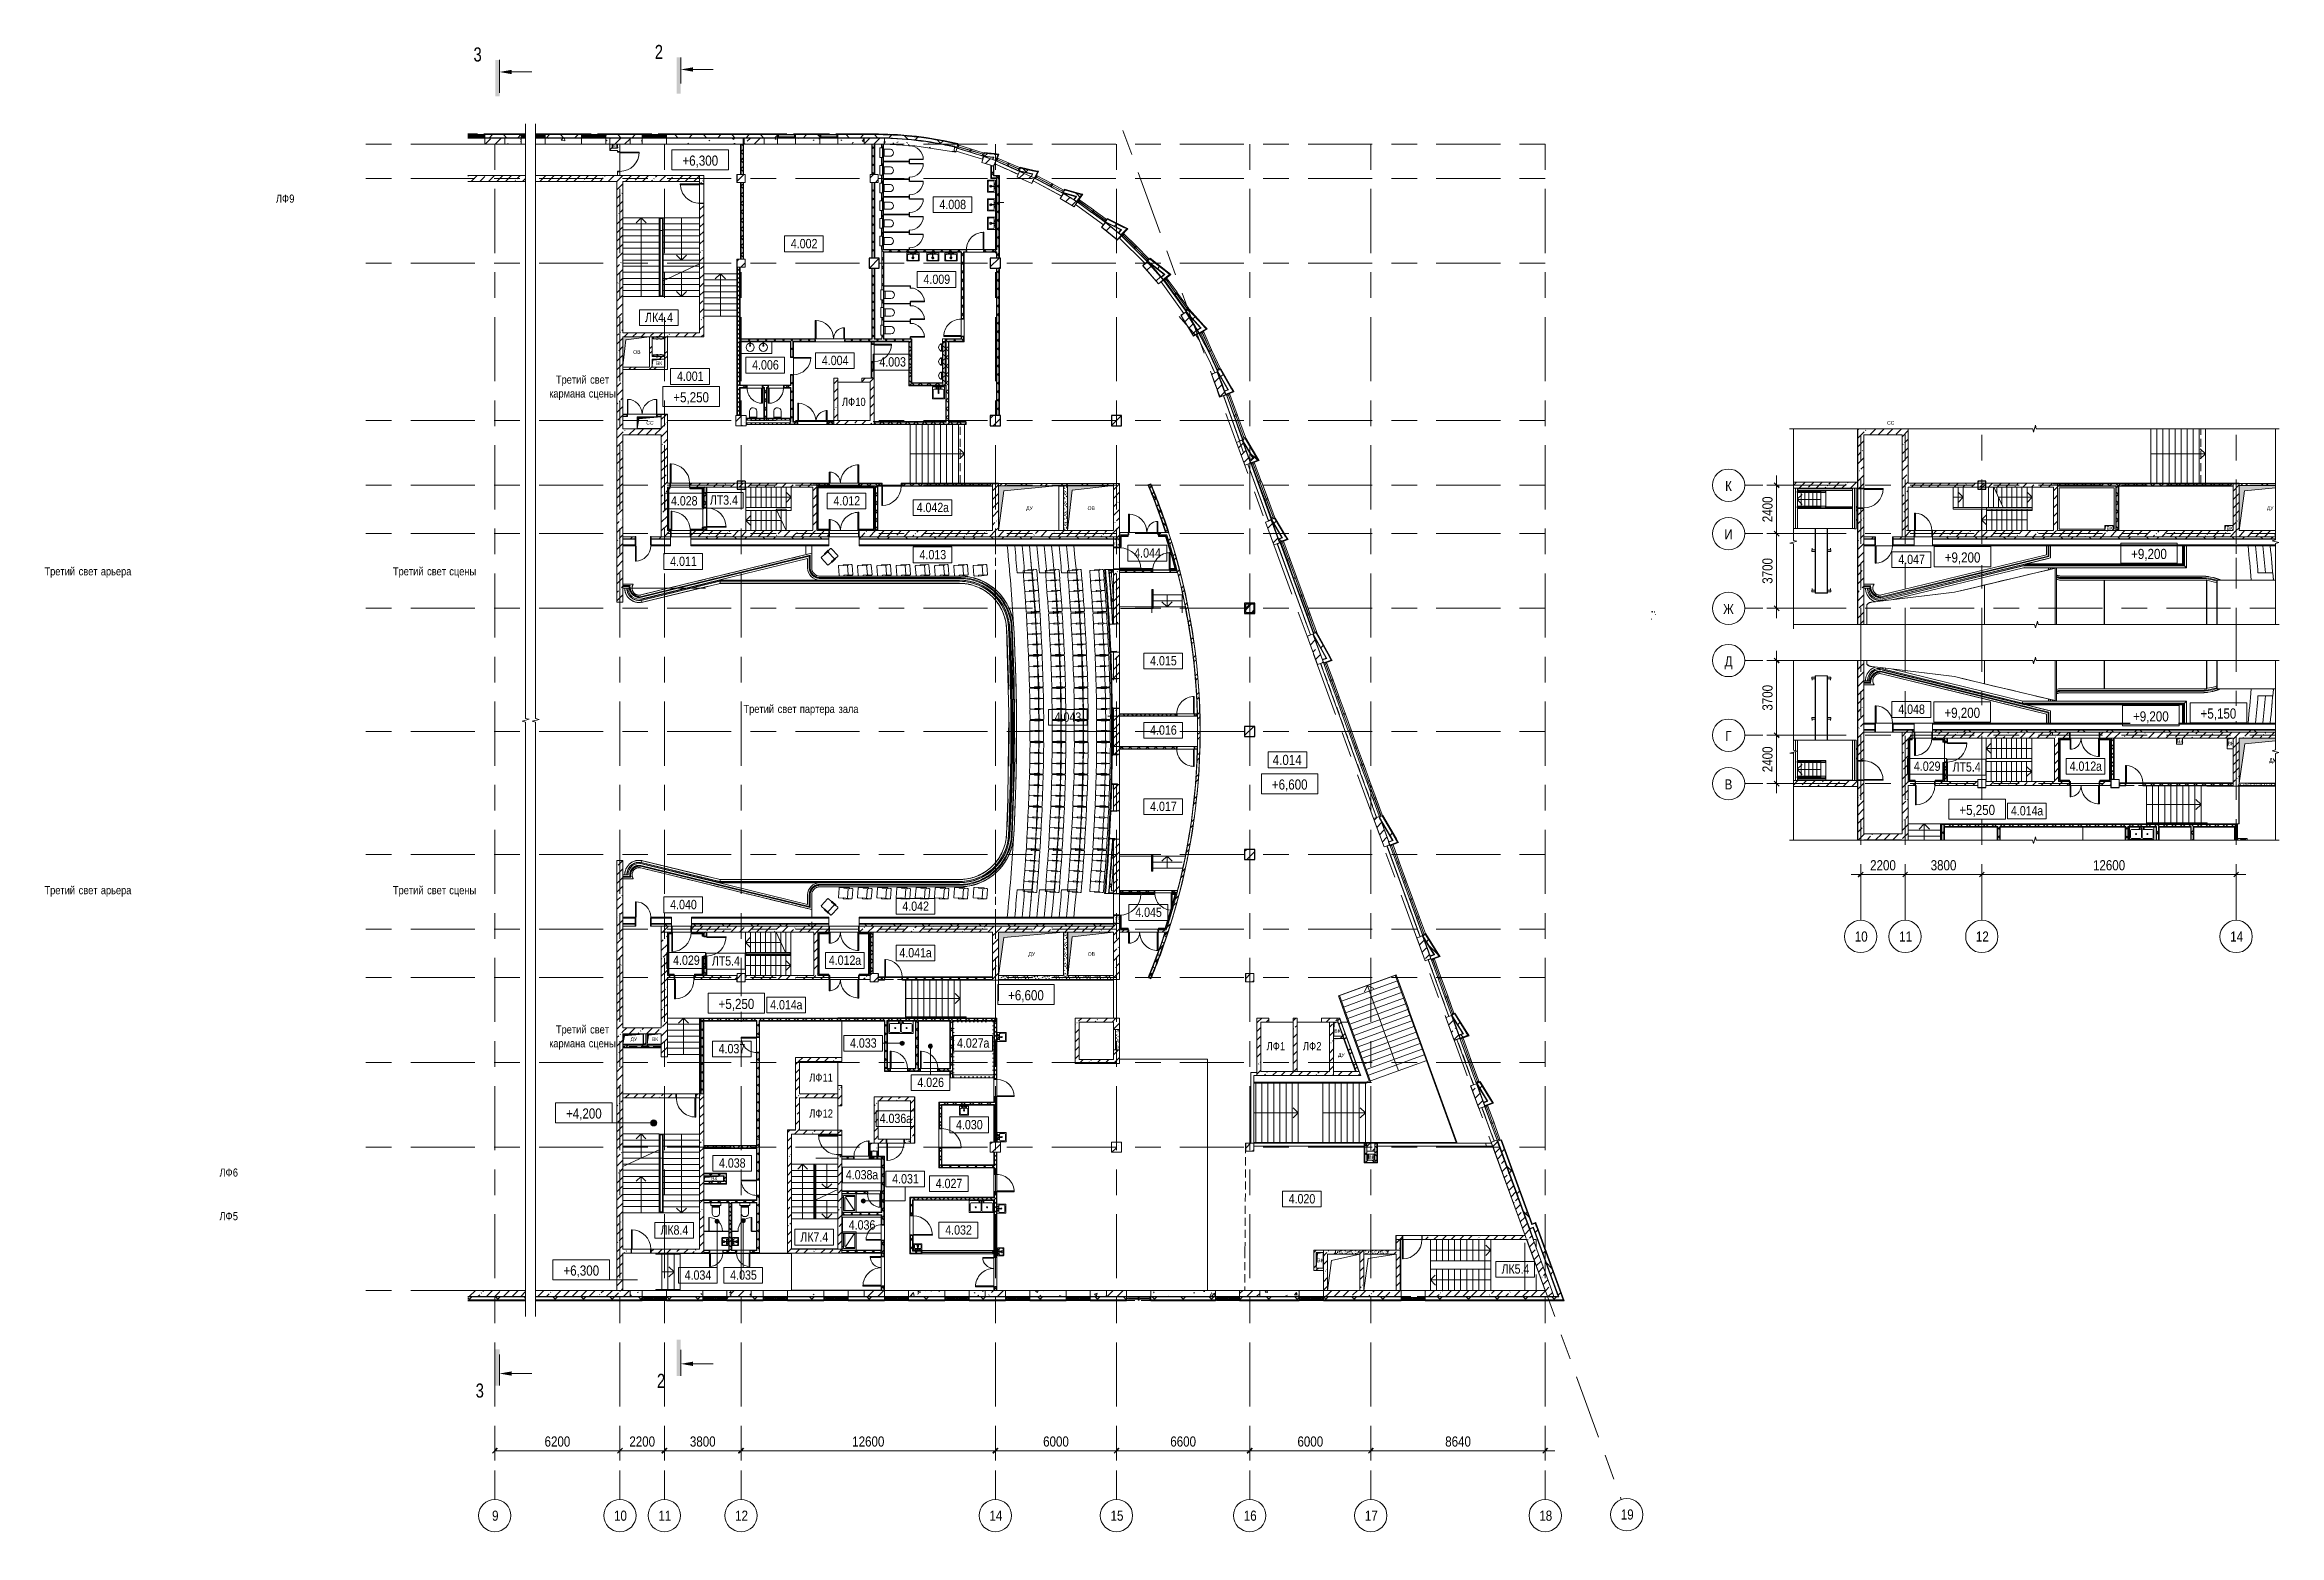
# Model space of a CAD drawing. Header units: millimetres. Extents: x 48966 to 294585, y -43515 to 30344.
# Drawn here: x 183879 to 294585, y -43515 to 30344 of the extents above; entities that cross this region are included whole.
import ezdxf

# ---------------------------------------------------------------- set-up
doc = ezdxf.new("R2010")
doc.units = ezdxf.units.MM
for name, pattern in [('IMPORT-01 Штриховая _2 мм_', [600, 400, -200]), ('Осевые', [6350, 1270, -952.5, 3175, -952.5]), ('Пунктирная 1мм', [200, 0, -200]), ('Сверху', [793.75, 476.25, -317.5]), ('Штрих', [6.35, 3.175, -3.175])]:
    doc.linetypes.add(name, pattern=pattern)
for name, color, linetype, lineweight in [('0-1', 7, 'Continuous', 5), ('0-2', 7, 'Continuous', 9), ('_Разделитель помещений_', 7, 'IMPORT-01 Штриховая _2 мм_', 9), ('Высотные отметки', 7, 'Continuous', 9), ('Двери', 7, 'Continuous', 9), ('Дуга', 7, 'Continuous', 9), ('Импосты витража', 7, 'Continuous', 9), ('Импосты витража-1', 7, 'Continuous', 18), ('Каркас несущий', 7, 'Continuous', 9), ('Каркас_Импост', 7, 'Continuous', 9), ('Колонны', 7, 'Continuous', 9), ('Колонны-1', 7, 'Continuous', 25), ('Контуры', 7, 'Continuous', 9), ('Линии подступенков-1', 7, 'Continuous', 9), ('Линии свеса', 7, 'Continuous', 9), ('Ломаная', 7, 'Continuous', 9), ('Марки вырезов', 7, 'Continuous', 9), ('Марки помещений', 7, 'Continuous', 9), ('Мебель', 7, 'Continuous', 9), ('Обобщенные модели', 7, 'Continuous', 9), ('Обобщенные модели-1', 7, 'Continuous', 18), ('Оборудование', 7, 'Continuous', 9), ('Общие ребра', 7, 'Continuous', 9), ('Ограждение', 7, 'Continuous', 9), ('Окна', 7, 'Continuous', 9), ('Окна-1', 7, 'Сверху', 9), ('Окна-2', 7, 'Continuous', 18), ('Оси', 7, 'Continuous', 9), ('Оси-1', 7, 'Continuous', 18), ('Оси-2', 7, 'Осевые', 9), ('Остекление', 7, 'Continuous', 9), ('Панель', 7, 'Continuous', 9), ('Перекрытия', 7, 'Continuous', 9), ('Поручни', 7, 'Continuous', 9), ('Размеры', 7, 'Continuous', 9), ('Размеры-200', 7, 'Continuous', 9), ('Разрезы', 7, 'Continuous', 9), ('Рассадка бельэтаж_альт_dwg-1', 7, 'Continuous', 9), ('Сантехнические приборы', 7, 'Continuous', 9), ('Сверху', 7, 'Сверху', 9), ('Специальное оборудование', 7, 'Continuous', 9), ('Стены', 7, 'Continuous', 9), ('Стены-1', 7, 'Continuous', 18), ('Стрелки вверх', 7, 'Continuous', 9), ('Текстовые примечания', 7, 'Continuous', 9), ('Типовые аннотации', 7, 'Continuous', 9), ('Тонкие линии', 7, 'Continuous', 9), ('Тонкие линии-1', 7, 'Continuous', 18), ('Черная _1 сплошная', 7, 'Continuous', 9), ('Черная _2 сплошная', 7, 'Continuous', 9), ('Штриховка разреза-1', 7, 'Continuous', 9), ('Элементы узлов', 7, 'Continuous', 9), ('Элементы узлов-1', 7, 'Continuous', 5), ('Элементы узлов-2', 7, 'Continuous', 18)]:
    doc.layers.add(name, color=color, linetype=linetype, lineweight=lineweight)
for name, color, linetype, lineweight, true_color in [('Невидимые линии', 7, 'Штрих', 18, 0x00a600), ('Обобщенные модели-2', 7, 'Continuous', 9, 0xffbc79), ('Пунктир мал', 9, 'Пунктирная 1мм', 9, 0x808080), ('Сантехнические приборы-1', 7, 'Continuous', 9, 0xaaaaaa)]:
    doc.layers.add(name, color=color, linetype=linetype, lineweight=lineweight, true_color=true_color)
doc.styles.add('Arial', font='Arial.ttf', dxfattribs={"width": 0.8, "height": 180})
doc.styles.add('Arial Narrow', font='Arial Narrow.ttf', dxfattribs={"height": 500})
doc.styles.add('Arial Narrow_1', font='Arial Narrow.ttf', dxfattribs={"height": 460})
doc.styles.add('Arial Narrow_2', font='Arial Narrow.ttf', dxfattribs={"height": 400})
doc.styles.add('Arial Narrow_3', font='Arial Narrow.ttf', dxfattribs={"height": 2.5})
doc.styles.add('Arial Narrow_4', font='Arial Narrow.ttf', dxfattribs={"height": 3.5})
doc.styles.add('Arial_1', font='Arial.ttf', dxfattribs={"width": 0.75, "height": 700})
doc.dimstyles.new('Диагональ_-_2_5_мм_Arial_narrow_1', dxfattribs={"dimscale": 304.8, "dimtxt": 511.715487, "dimasz": 0.787402, "dimexe": 1.574803, "dimexo": 0.0625, "dimgap": 0.19685, "dimtad": 1, "dimdec": 0, "dimzin": 0, "dimdsep": 46, "dimtxsty": 'Arial Narrow', "dimblk1": 'OBLIQUE', "dimblk2": 'OBLIQUE', "dimsah": 1, "dimcen": 0.09, "dimdle": 1.574803, "dimazin": 0, "dimtfac": 1, "dimtdec": 4, "dimtix": 1, "dimtmove": 0, "dimatfit": 3, "dimfxl": 1.574803, "dimfxlon": 1, "dimtvp": 1, "dimtolj": 1, "dimtzin": 0, "dimarcsym": 2})
pattern_1 = [(45, (108045.05, 0), (-424.264, 424.264), [600, -100, 20, -100]), (45, (108045.05, 424), (-424.264, 424.264), [])]
pattern_2 = [(50, (108045, 0), (1457.472, -127.512), [152.4, -1676.4]), (355, (108045, 0), (-281.942, 1528.454), [121.92, -1341.12]), (100.451, (108166.5, -10.6), (1175.541, 1400.933), [129.52, -1424.721]), (46.184, (108045, 406.4), (2168.632, -336.342), [228.6, -2514.6]), (96.636, (108225.8, 378.4), (1899.22, 1979.42), [194.28, -2137.08]), (351.184, (108045, 406.4), (1899.24, 1979.402), [182.88, -2011.68]), (21, (108248.2, 304.8), (1212.915, -818.121), [152.4, -1676.4]), (326, (108248.2, 304.8), (494.417, 1473.504), [121.92, -1341.12]), (71.451, (108349.3, 236.6), (1707.337, 655.37), [129.52, -1424.721]), (37.5, (108045.05, 0), (24.7094, 676.4402), [67.056, -1257.808, 67.056, -1294.384, -1346.2]), (37.5, (108045.05, 0), (24.7094, 676.4402), [-2686.304, 67.056, -1279.144]), (7.5, (108045.05, 0), (534.5577, 801.4443), [67.056, -709.168, 67.056, -1227.328, -513.08]), (7.5, (108045.05, 0), (534.5577, 801.4443), [-2070.608, 67.056, -446.024]), (327.5, (107591.9, 0), (1084.7275, -45.8312), [67.056, -440.944, 67.056, -1517.904, -2103.12]), (327.5, (107591.9, 0), (1084.7275, -45.8312), [-2092.96, 67.056, -2036.064]), (317.5, (107388.7, 0), (1185.0347, 203.4135), [67.056, -593.344, 67.056, -985.52, -1493.52]), (317.5, (107388.7, 0), (1185.0347, 203.4135), [-1712.976, 67.056, -1426.464])]
pattern_3 = [(0, (108045.05, 0), (812.8, 203.2), [67.056, -542.544, 67.056, -542.544, -3251.2]), (0, (108045.05, 0), (812.8, 203.2), [-1219.2, 67.056, -1152.144, 67.056, -542.544, -1422.4]), (0, (108045.05, 0), (812.8, 203.2), [-3048, 67.056, -339.344, 67.056, -948.944]), (120, (108349.85, 101.6), (-582.37636, 602.30545), [67.056, -542.544, 67.056, -542.544, -3251.2]), (120, (108349.85, 101.6), (-582.37636, 602.30545), [-1219.2, 67.056, -1152.144, 67.056, -542.544, -1422.4]), (120, (108349.85, 101.6), (-582.37636, 602.30545), [-3048, 67.056, -339.344, 67.056, -948.944]), (240, (108451.45, 508), (-230.42364, -805.50545), [67.056, -542.544, 67.056, -542.544, -3251.2]), (240, (108451.45, 508), (-230.42364, -805.50545), [-1219.2, 67.056, -1152.144, 67.056, -542.544, -1422.4]), (240, (108451.45, 508), (-230.42364, -805.50545), [-3048, 67.056, -339.344, 67.056, -948.944])]
pattern_4 = [(45, (108045.05, 0), (-502.8943, 502.8943), []), (45, (108045.05, 762), (-502.8943, 502.8943), [])]
pattern_5 = [(45, (108045, 0), (-707.107, 707.107), []), (135, (108045, 0), (-707.107, -707.107), [])]
pattern_6 = [(45, (-0.08, 0), (-493.914, 493.914), []), (45, (493.83, 0), (-493.914, 493.914), [873.125, -174.625, 6.706, -167.919])]
pattern_7 = [(45, (0, 0), (-493.914, 493.914), []), (45, (493.9, 0), (-493.914, 493.914), [873.125, -174.625, 6.706, -167.919])]
pattern_8 = [(45, (108045.05, 0), (-212.13203, 212.13203), []), (135, (108045.05, 0), (-212.13203, -212.13203), [])]
pattern_9 = [(45, (15, 0), (-493.914, 493.914), []), (45, (508.9, 0), (-493.914, 493.914), [873.125, -174.625, 6.706, -167.919])]
pattern_10 = [(45, (-32400, 15200), (-493.914, 493.914), []), (45, (-31906.1, 15200), (-493.914, 493.914), [873.125, -174.625, 6.706, -167.919])]
pattern_11 = [(315, (108248.25, 20.32), (507.99965, 0), [7.184, -711.236]), (63.435, (108324.45, 76.2), (-0.0009, 508.0002), [11.359, -1124.563]), (90, (108166.97, 60.96), (-508, 508), [10.16, -497.84]), (315, (108045.05, 127), (507.99965, 0), [7.184, -711.236]), (270, (108375.25, 40.64), (508, -508), [6.706, -501.294]), (270, (108258.4, 386.1), (508, -508), [6.706, -501.294]), (45, (108329.53, 441.96), (0, 507.99965), [7.184, -711.236]), (90, (108227.93, 182.9), (-508, 508), [6.706, -501.294]), (90, (108166.97, 259.1), (-508, 508), [6.706, -501.294]), (270, (108324.45, 238.76), (508, -508), [6.706, -501.294]), (45, (108172.05, 426.72), (0, 507.99965), [7.184, -711.236]), (45, (108065.37, 284.48), (0, 507.99965), [7.184, -711.236]), (270, (108055.2, 492.76), (508, -508), [6.706, -501.294]), (315, (108380.33, 406.4), (507.99965, 0), [7.184, -711.236]), (90, (108522.57, 71.1), (-508, 508), [6.706, -501.294]), (315, (108400.65, 137.16), (507.99965, 0), [7.184, -711.236]), (90, (108522.57, 264.16), (-508, 508), [10.16, -497.84]), (90, (108527.65, 436.9), (-508, 508), [6.706, -501.294]), (90, (108420.97, 294.64), (-508, 508), [6.706, -501.294]), (315, (108405.73, 497.84), (507.99965, 0), [7.184, -711.236]), (0, (108522.57, 497.84), (508, 508), [6.706, -501.294]), (315, (108136.5, 508), (507.99965, 0), [7.184, -711.236]), (270, (108278.73, 132.1), (508, -508), [6.706, -501.294]), (0, (108497.17, 172.7), (508, 508), [6.706, -501.294]), (56.31, (108319.37, 5.08), (507.99879, 1016.00085), [18.316, -1813.304]), (315, (108329.53, 20.32), (507.99965, 0), [14.368, -704.052]), (194.036, (108339.69, 10.16), (-1524.00192, -507.99336), [20.945, -2073.593]), (60.255, (108075.53, 45.72), (508.001493, 1015.99859), [40.956, -4054.671]), (293.199, (108095.85, 81.28), (508.006508, -1015.996307), [38.688, -3830.124]), (180, (108111.1, 45.7), (-508, -508), [35.56, -472.44]), (63.435, (108065.37, 213.36), (-0.0009, 508.0002), [22.718, -1113.204]), (315, (108075.53, 233.68), (507.99965, 0), [14.368, -704.052]), (206.565, (108085.69, 223.52), (-508.00066, -508.0002), [22.718, -1113.204]), (66.801, (108431.13, 50.8), (1016.01901, 2539.993042), [38.688, -3830.124]), (296.565, (108446.37, 86.36), (508.0002, -508.00066), [34.078, -1101.845]), (189.462, (108461.61, 55.88), (-2540.002556, -507.985985), [30.901, -3059.143]), (82.875, (108248.25, 248.92), (-0.000517, 507.999884), [40.956, -4054.671]), (315, (108253.33, 289.56), (507.99965, 0), [35.921, -682.5]), (206.565, (108278.73, 264.16), (-508.00066, -508.0002), [34.078, -1101.845]), (71.565, (108420.97, 223.52), (0.00014, 507.99998), [16.064, -1590.373]), (326.31, (108426.05, 238.76), (1016.00085, -507.99879), [18.316, -1813.304]), (194.036, (108441.29, 228.6), (-1524.00192, -507.99336), [20.945, -2073.593]), (60.255, (108212.69, 472.44), (508.001493, 1015.99859), [40.956, -4054.671]), (288.435, (108233, 508), (508.0012, -1015.99951), [32.129, -1574.308]), (189.462, (108243.17, 477.52), (-2540.002556, -507.985985), [30.901, -3059.143]), (63.435, (108085.69, 411.48), (-0.0009, 508.0002), [34.078, -1101.845]), (296.565, (108100.93, 441.96), (508.0002, -508.00066), [34.078, -1101.845]), (180, (108116.17, 411.5), (-508, -508), [30.48, -477.52]), (56.31, (108151.73, 320.04), (507.99879, 1016.00085), [18.316, -1813.304]), (326.31, (108161.89, 335.28), (1016.00085, -507.99879), [18.316, -1813.304]), (191.31, (108177.13, 325.12), (-2031.99947, -508.00241), [25.903, -2564.399]), (63.435, (108324.45, 365.76), (-0.0009, 508.0002), [22.718, -1113.204]), (326.31, (108334.61, 386.08), (1016.00085, -507.99879), [18.316, -1813.304]), (201.801, (108349.85, 375.92), (-1016.00392, -507.992605), [27.357, -2708.307]), (60.255, (108436.21, 416.56), (508.001493, 1015.99859), [40.956, -4054.671]), (288.435, (108456.53, 452.12), (508.0012, -1015.99951), [32.129, -1574.308]), (189.462, (108466.69, 421.64), (-2540.002556, -507.985985), [30.901, -3059.143]), (56.31, (108507.33, 330.2), (507.99879, 1016.00085), [18.316, -1813.304]), (315, (108517.5, 345.44), (507.99965, 0), [14.368, -704.052]), (194.036, (108527.65, 335.28), (-1524.00192, -507.99336), [20.945, -2073.593])]
pattern_12 = [(45, (169515.5, 0), (-212.132, 212.132), []), (135, (169515.5, 0), (-212.132, -212.132), [])]
pattern_13 = [(45, (169515.5, 0), (-424.264, 424.264), [600, -100, 20, -100]), (45, (169515.5, 424), (-424.264, 424.264), [])]
pattern_14 = [(45, (169515.5, 0), (-707.107, 707.107), []), (135, (169515.5, 0), (-707.107, -707.107), [])]

msp = doc.modelspace()

# ---------------------------------------------------------------- texts
at = {"layer": 'Марки помещений', "char_height": 460, "attachment_point": 1, "style": 'Arial Narrow_1'}
for s, insert, width in [('4.008', (228206.9, 22658.6), 1587.341), ('4.002', (220844.5, 20718.6), 1587.341), ('4.009', (227417.7, 18951.1), 1587.341), ('ЛК', (213621.6, 17059.9), 785.654), ('4.4', (214269.8, 17059.9), 881.856), ('4.006', (218927, 14709.2), 1587.341), ('4.004', (222381.3, 14929.3), 1587.341), ('4.003', (225229, 14858.2), 1587.341), ('4.001', (215201, 14146.8), 1587.341), ('4.028', (214904.1, 7972.6), 1587.341), ('ЛТ', (216828.6, 8010.1), 801.687), ('3.4', (217490, 8010.1), 881.856), ('4.012', (222957.9, 7972.6), 1587.341), ('4.042', (227076.1, 7645.4), 1587.341), ('\\fArial Narrow|b0|i0|c204|p34|;а', (228385.7, 7645.4), 352.742), ('4.011', (214866.6, 4976.3), 1587.341), ('4.013', (227221.1, 5307.1), 1587.341), ('4.044', (237856.8, 5390.5), 1587.341), ('4.047', (275708, 5070.8), 1587.341), ('4.015', (238643.4, 49.6), 1587.341), ('4.043', (233911.7, -2743.1), 1587.341), ('4.048', (275708, -2353.1), 1587.341), ('4.016', (238643.4, -3385.6), 1587.341), ('4.029', (276483, -5175.1), 1587.341), ('ЛТ', (278399, -5212.6), 801.687), ('5.4', (279060.4, -5212.6), 881.856), ('4.012', (284196, -5175.1), 1587.341), ('\\fArial Narrow|b0|i0|c204|p34|;а', (285505.7, -5175.1), 352.742), ('4.017', (238643.4, -7166.9), 1587.341), ('\\fArial Narrow|b0|i0|c204|p34|;а', (282598.7, -7383.5), 352.742), ('4.040', (214866.6, -12031.1), 1587.341), ('4.042', (226367.5, -12112.4), 1587.341), ('4.045', (237906.9, -12412.5), 1587.341), ('4.029', (215012.5, -14788.5), 1587.341), ('ЛТ', (216928.5, -14826), 801.687), ('5.4', (217590, -14826), 881.856), ('4.012', (222725.5, -14788.5), 1587.341), ('\\fArial Narrow|b0|i0|c204|p34|;а', (224035.2, -14788.5), 352.742), ('4.041', (226222.5, -14417.3), 1587.341), ('\\fArial Narrow|b0|i0|c204|p34|;а', (227532.2, -14417.3), 352.742), ('\\fArial Narrow|b0|i0|c204|p34|;а', (221128.3, -16996.9), 352.742), ('4.037', (217265.6, -19173.3), 1587.341), ('4.033', (223775.5, -18890.8), 1587.341), ('4.027', (229075.7, -18891.8), 1587.341), ('\\fArial Narrow|b0|i0|c204|p34|;а', (230385.4, -18891.8), 352.742), ('4.026', (227112.4, -20840.2), 1587.341), ('4.036', (225241.8, -22626.8), 1587.341), ('\\fArial Narrow|b0|i0|c204|p34|;а', (226551.5, -22626.8), 352.742), ('4.030', (229029.9, -22936.3), 1587.341), ('4.038', (217283.2, -24837), 1587.341), ('4.038', (223568.8, -25418.5), 1587.341), ('\\fArial Narrow|b0|i0|c204|p34|;а', (224878.5, -25418.5), 352.742), ('4.031', (225864.9, -25619.5), 1587.341), ('4.027', (228022.4, -25851.5), 1587.341), ('4.020', (245507.1, -26610.3), 1587.341), ('ЛК', (214384.5, -28157.5), 785.654), ('8.4', (215032.7, -28157.5), 881.856), ('ЛК', (221315, -28503.1), 785.654), ('7.4', (221963.2, -28503.1), 881.856), ('4.036', (223713.8, -27905), 1587.341), ('4.032', (228494.2, -28154), 1587.341), ('4.034', (215582.1, -30388.9), 1587.341), ('4.035', (217840.3, -30388.9), 1587.341), ('ЛК', (256053.4, -30089.3), 785.654), ('5.4', (256701.6, -30089.3), 881.856)]:
    msp.add_mtext(s, dxfattribs=dict(at, insert=insert, width=width))
at = {"layer": 'Оси', "char_height": 500, "attachment_point": 1, "style": 'Arial Narrow'}
for s, insert, width in [('\\fArial Narrow|b0|i0|c204|p34|;К', (267131.9, 8727.7), 400.844), ('\\fArial Narrow|b0|i0|c204|p34|;И', (267091.9, 6327.7), 497.046), ('\\fArial Narrow|b0|i0|c204|p34|;Ж', (267032.9, 2627.7), 641.35), ('\\fArial Narrow|b0|i0|c204|p34|;Д', (267104.9, 41.1), 464.979), ('\\fArial Narrow|b0|i0|c204|p34|;Г', (267144.9, -3658.9), 368.776), ('\\fArial Narrow|b0|i0|c204|p34|;В', (267104.9, -6058.9), 464.979), ('10', (273554.9, -13596.1), 769.62), ('11', (275754.9, -13596.1), 769.62), ('12', (279554.9, -13596.1), 769.62), ('14', (292154.9, -13596.1), 769.62), ('\\fArial Narrow|b0|i0|c204|p34|;9', (206043.4, -42291.7), 384.81), ('10', (212084.4, -42291.7), 769.62), ('11', (214284.4, -42291.7), 769.62), ('12', (218084.4, -42291.7), 769.62), ('14', (230684.4, -42291.7), 769.62), ('15', (236684.4, -42291.7), 769.62), ('16', (243284.4, -42291.7), 769.62), ('17', (249284.4, -42291.7), 769.62), ('18', (257924.4, -42291.7), 769.62), ('19', (261963.7, -42232.8), 769.62)]:
    msp.add_mtext(s, dxfattribs=dict(at, insert=insert, width=width))
at = {"layer": 'Разрезы', "char_height": 700, "width": 505.063, "attachment_point": 1, "style": 'Arial_1'}
for s, insert in [('\\fArial|b0|i0|c204|p34|;\\W.75;3', (205122.7, 30210.3)), ('\\fArial|b0|i0|c204|p34|;\\W.75;2', (214102.3, 30334)), ('\\fArial|b0|i0|c204|p34|;\\W.75;3', (205229.7, -35992.5)), ('\\fArial|b0|i0|c204|p34|;\\W.75;2', (214209.3, -35511.1))]:
    msp.add_mtext(s, dxfattribs=dict(at, insert=insert))
at = {"layer": 'Текстовые примечания', "attachment_point": 1}
for s, insert, char_height, width, style in [('ЛФ', (195334.1, 22917), 400, 801.687, 'Arial Narrow_2'), ('\\fArial Narrow|b0|i0|c204|p34|;9', (195995.6, 22917), 400, 320.675, 'Arial Narrow_2'), ('Третий', (209206.4, 13950.3), 400, 1891.983, 'Arial Narrow_2'), ('\\fArial Narrow|b0|i0|c204|p34|; ', (210767.5, 13950.3), 400, 160.337, 'Arial Narrow_2'), ('свет', (210899.8, 13950.3), 400, 1170.464, 'Arial Narrow_2'), ('\\fArial Narrow|b0|i0|c204|p34|; ', (211865.5, 13950.3), 400, 160.337, 'Arial Narrow_2'), ('кармана', (208875.7, 13262.3), 400, 2212.657, 'Arial Narrow_2'), ('\\fArial Narrow|b0|i0|c204|p34|; ', (210701.3, 13262.3), 400, 160.337, 'Arial Narrow_2'), ('сцены', (210833.6, 13262.3), 400, 1651.476, 'Arial Narrow_2'), ('ЛФ', (223379.3, 12847.6), 400, 801.687, 'Arial Narrow_2'), ('10', (224040.8, 12847.6), 400, 641.35, 'Arial Narrow_2'), ('Третий', (183868.2, 4450.3), 400, 1891.983, 'Arial Narrow_2'), ('\\fArial Narrow|b0|i0|c204|p34|; ', (185429.2, 4450.3), 400, 160.337, 'Arial Narrow_2'), ('\\fArial Narrow|b0|i0|c204|p34|; ', (186527.3, 4450.3), 400, 160.337, 'Arial Narrow_2'), ('Третий', (201131.2, 4450.3), 400, 1891.983, 'Arial Narrow_2'), ('\\fArial Narrow|b0|i0|c204|p34|; ', (202692.3, 4450.3), 400, 160.337, 'Arial Narrow_2'), ('\\fArial Narrow|b0|i0|c204|p34|; ', (203790.3, 4450.3), 400, 160.337, 'Arial Narrow_2'), ('свет', (185561.5, 4450.3), 400, 1170.464, 'Arial Narrow_2'), ('арьера', (186659.6, 4450.3), 400, 1891.983, 'Arial Narrow_2'), ('свет', (202824.6, 4450.3), 400, 1170.464, 'Arial Narrow_2'), ('сцены', (203922.6, 4450.3), 400, 1651.476, 'Arial Narrow_2'), ('Условные', (263508.2, 2264.1), 3.5, 23.008, 'Arial Narrow_4'), ('\\fArial Narrow|b0|i0|c204|p34|; ', (263527.2, 2264.1), 3.5, 1.363, 'Arial Narrow_4'), ('обозначения', (263528.3, 2264.1), 3.5, 29.342, 'Arial Narrow_4'), ('Стены', (263535.3, 2251.5), 2.5, 10.502, 'Arial Narrow_3'), ('Стены', (263535.3, 2242.5), 2.5, 10.502, 'Arial Narrow_3'), ('на', (263535.3, 2238.4), 2.5, 3.848, 'Arial Narrow_3'), ('Стены', (263535.3, 2229.8), 2.5, 10.502, 'Arial Narrow_3'), ('Стены', (263535.3, 2221.5), 2.5, 10.502, 'Arial Narrow_3'), ('\\fArial Narrow|b0|i0|c204|p34|; ', (263538.5, 2238.4), 2.5, 0.962, 'Arial Narrow_3'), ('металлическом', (263539.3, 2238.4), 2.5, 25.173, 'Arial Narrow_3'), ('\\fArial Narrow|b0|i0|c204|p34|; ', (263544, 2251.5), 2.5, 0.962, 'Arial Narrow_3'), ('\\fArial Narrow|b0|i0|c204|p34|; ', (263544, 2242.5), 2.5, 0.962, 'Arial Narrow_3'), ('\\fArial Narrow|b0|i0|c204|p34|; ', (263544, 2229.8), 2.5, 0.962, 'Arial Narrow_3'), ('\\fArial Narrow|b0|i0|c204|p34|; ', (263544, 2221.5), 2.5, 0.962, 'Arial Narrow_3'), ('\\fArial Narrow|b0|i0|c204|p34|;и', (263544.8, 2251.5), 2.5, 1.924, 'Arial Narrow_3'), ('из', (263544.8, 2242.5), 2.5, 3.527, 'Arial Narrow_3'), ('из', (263544.8, 2229.8), 2.5, 3.527, 'Arial Narrow_3'), ('из', (263544.8, 2221.5), 2.5, 3.527, 'Arial Narrow_3'), ('\\fArial Narrow|b0|i0|c204|p34|; ', (263546.4, 2251.5), 2.5, 0.962, 'Arial Narrow_3'), ('колонны', (263547.2, 2251.5), 2.5, 13.789, 'Arial Narrow_3'), ('\\fArial Narrow|b0|i0|c204|p34|; ', (263547.7, 2242.5), 2.5, 0.962, 'Arial Narrow_3'), ('\\fArial Narrow|b0|i0|c204|p34|; ', (263547.7, 2229.8), 2.5, 0.962, 'Arial Narrow_3'), ('\\fArial Narrow|b0|i0|c204|p34|; ', (263547.7, 2221.5), 2.5, 0.962, 'Arial Narrow_3'), ('гипсокартонных', (263548.5, 2242.5), 2.5, 25.895, 'Arial Narrow_3'), ('газобетонных', (263548.5, 2229.8), 2.5, 22.367, 'Arial Narrow_3'), ('кирпича', (263548.5, 2221.5), 2.5, 12.987, 'Arial Narrow_3'), ('\\fArial Narrow|b0|i0|c204|p34|; ', (263558.5, 2251.5), 2.5, 0.962, 'Arial Narrow_3'), ('\\fArial Narrow|b0|i0|c204|p34|;и', (263559.3, 2251.5), 2.5, 1.924, 'Arial Narrow_3'), ('\\fArial Narrow|b0|i0|c204|p34|; ', (263560.1, 2238.4), 2.5, 0.962, 'Arial Narrow_3'), ('\\fArial Narrow|b0|i0|c204|p34|; ', (263560.9, 2251.5), 2.5, 0.962, 'Arial Narrow_3'), ('каркасе', (263560.9, 2238.4), 2.5, 12.506, 'Arial Narrow_3'), ('пилоны', (263561.7, 2251.5), 2.5, 12.266, 'Arial Narrow_3'), ('\\fArial Narrow|b0|i0|c204|p34|; ', (263566.9, 2229.8), 2.5, 0.962, 'Arial Narrow_3'), ('блоков', (263567.7, 2229.8), 2.5, 11.224, 'Arial Narrow_3'), ('\\fArial Narrow|b0|i0|c204|p34|; ', (263569.8, 2242.5), 2.5, 0.962, 'Arial Narrow_3'), ('листов', (263570.6, 2242.5), 2.5, 11.063, 'Arial Narrow_3'), ('\\fArial Narrow|b0|i0|c204|p34|;)', (263571.2, 2238.4), 2.5, 1.122, 'Arial Narrow_3'), ('\\fArial Narrow|b0|i0|c204|p34|; ', (263571.8, 2251.5), 2.5, 0.962, 'Arial Narrow_3'), ('из', (263572.6, 2251.5), 2.5, 3.527, 'Arial Narrow_3'), ('\\fArial Narrow|b0|i0|c204|p34|; ', (263575.5, 2251.5), 2.5, 0.962, 'Arial Narrow_3'), ('железобетона', (263576.3, 2251.5), 2.5, 23.008, 'Arial Narrow_3'), (' (', (263579.8, 2242.5), 2.5, 2.084, 'Arial Narrow_3'), ('два', (263581.5, 2242.5), 2.5, 5.772, 'Arial Narrow_3'), ('\\fArial Narrow|b0|i0|c204|p34|; ', (263586.3, 2242.5), 2.5, 0.962, 'Arial Narrow_3'), ('листа', (263587, 2242.5), 2.5, 9.219, 'Arial Narrow_3'), ('±0,000', (263625.2, 2251.2), 2.5, 10.983, 'Arial Narrow_3'), ('1.001', (263625.8, 2236.2), 2.5, 8.658, 'Arial Narrow_3'), ('Отметка', (263650.2, 2251.2), 2.5, 13.709, 'Arial Narrow_3'), ('Номер', (263650.2, 2242.4), 2.5, 10.662, 'Arial Narrow_3'), ('Этаж', (263650.2, 2227.4), 2.5, 8.338, 'Arial Narrow_3'), ('\\fArial Narrow|b0|i0|c204|p34|; ', (263659, 2242.4), 2.5, 0.962, 'Arial Narrow_3'), ('помещения', (263659.8, 2242.4), 2.5, 18.759, 'Arial Narrow_3'), ('\\fArial Narrow|b0|i0|c204|p34|; ', (263661.5, 2251.2), 2.5, 0.962, 'Arial Narrow_3'), ('чистого', (263662.3, 2251.2), 2.5, 12.266, 'Arial Narrow_3'), ('\\fArial Narrow|b0|i0|c204|p34|; ', (263672.4, 2251.2), 2.5, 0.962, 'Arial Narrow_3'), ('пола', (263673.2, 2251.2), 2.5, 7.776, 'Arial Narrow_3'), ('3.', (263303, 1965.4), 2.5, 4.89, 'Arial Narrow_3'), ('4.', (263303, 1961.2), 2.5, 4.89, 'Arial Narrow_3'), ('5.', (263303, 1957.1), 2.5, 4.89, 'Arial Narrow_3'), ('1.', (263303, 1977.9), 2.5, 4.89, 'Arial Narrow_3'), ('2.', (263303, 1973.7), 2.5, 4.89, 'Arial Narrow_3'), ('6.', (263303, 1952.9), 2.5, 4.89, 'Arial Narrow_3'), ('Устройство', (263307, 1973.7), 2.5, 18.519, 'Arial Narrow_3'), ('Состав', (263307, 1977.9), 2.5, 11.544, 'Arial Narrow_3'), ('коммуникаций', (263307, 1969.6), 2.5, 23.169, 'Arial Narrow_3'), ('Спецификацию', (263307, 1961.2), 2.5, 25.093, 'Arial Narrow_3'), ('Спецификации', (263307, 1952.9), 2.5, 24.371, 'Arial Narrow_3'), ('Разрезы', (263307, 1965.4), 2.5, 13.869, 'Arial Narrow_3'), ('Ведомость', (263307, 1957.1), 2.5, 17.717, 'Arial Narrow_3'), ('\\fArial Narrow|b0|i0|c204|p34|; ', (263316.6, 1977.9), 2.5, 0.962, 'Arial Narrow_3'), ('полов', (263317.4, 1977.9), 2.5, 9.62, 'Arial Narrow_3'), ('\\fArial Narrow|b0|i0|c204|p34|; ', (263318.5, 1965.4), 2.5, 0.962, 'Arial Narrow_3'), ('по', (263319.3, 1965.4), 2.5, 3.848, 'Arial Narrow_3'), ('\\fArial Narrow|b0|i0|c204|p34|; ', (263321.7, 1957.1), 2.5, 0.962, 'Arial Narrow_3'), ('\\fArial Narrow|b0|i0|c204|p34|; ', (263322.3, 1973.7), 2.5, 0.962, 'Arial Narrow_3'), ('\\fArial Narrow|b0|i0|c204|p34|; ', (263322.5, 1965.4), 2.5, 0.962, 'Arial Narrow_3'), ('лотков', (263322.5, 1957.1), 2.5, 10.823, 'Arial Narrow_3'), ('полов', (263323.1, 1973.7), 2.5, 9.62, 'Arial Narrow_3'), ('зданию', (263323.3, 1965.4), 2.5, 12.025, 'Arial Narrow_3'), ('\\fArial Narrow|b0|i0|c204|p34|; ', (263325.3, 1977.9), 2.5, 0.962, 'Arial Narrow_3'), ('смотреть', (263326.1, 1977.9), 2.5, 14.992, 'Arial Narrow_3'), ('\\fArial Narrow|b0|i0|c204|p34|;.', (263326.2, 1969.6), 2.5, 0.962, 'Arial Narrow_3'), ('\\fArial Narrow|b0|i0|c204|p34|; ', (263327.2, 1952.9), 2.5, 0.962, 'Arial Narrow_3'), ('\\fArial Narrow|b0|i0|c204|p34|; ', (263327.8, 1961.2), 2.5, 0.962, 'Arial Narrow_3'), ('дверей', (263328, 1952.9), 2.5, 11.544, 'Arial Narrow_3'), ('витражей', (263328.5, 1961.2), 2.5, 15.392, 'Arial Narrow_3'), ('\\fArial Narrow|b0|i0|c204|p34|; ', (263331.1, 1973.7), 2.5, 0.962, 'Arial Narrow_3'), (', ', (263331.4, 1957.1), 2.5, 1.924, 'Arial Narrow_3'), ('\\fArial Narrow|b0|i0|c204|p34|;в', (263331.9, 1973.7), 2.5, 1.844, 'Arial Narrow_3'), ('\\fArial Narrow|b0|i0|c204|p34|; ', (263333.2, 1965.4), 2.5, 0.962, 'Arial Narrow_3'), ('решеток', (263333, 1957.1), 2.5, 13.629, 'Arial Narrow_3'), ('\\fArial Narrow|b0|i0|c204|p34|; ', (263333.4, 1973.7), 2.5, 0.962, 'Arial Narrow_3'), ('см', (263334, 1965.4), 2.5, 4.169, 'Arial Narrow_3'), ('мокрых', (263334.2, 1973.7), 2.5, 12.105, 'Arial Narrow_3'), ('. ', (263337.4, 1965.4), 2.5, 1.924, 'Arial Narrow_3'), (', ', (263337.5, 1952.9), 2.5, 1.924, 'Arial Narrow_3'), ('\\fArial Narrow|b0|i0|c204|p34|; ', (263338.5, 1977.9), 2.5, 0.962, 'Arial Narrow_3'), ('\\fArial Narrow|b0|i0|c204|p34|;л', (263339, 1965.4), 2.5, 2.004, 'Arial Narrow_3'), ('ограждений', (263339.1, 1952.9), 2.5, 19.08, 'Arial Narrow_3'), ('на', (263339.3, 1977.9), 2.5, 3.848, 'Arial Narrow_3'), ('. 11-13.', (263340.7, 1965.4), 2.5, 11.705, 'Arial Narrow_3'), ('\\fArial Narrow|b0|i0|c204|p34|; ', (263341.2, 1961.2), 2.5, 0.962, 'Arial Narrow_3'), ('\\fArial Narrow|b0|i0|c204|p34|;и', (263342, 1961.2), 2.5, 1.924, 'Arial Narrow_3'), ('\\fArial Narrow|b0|i0|c204|p34|; ', (263342.4, 1977.9), 2.5, 0.962, 'Arial Narrow_3'), ('листе', (263343.2, 1977.9), 2.5, 9.219, 'Arial Narrow_3'), ('\\fArial Narrow|b0|i0|c204|p34|; ', (263343.6, 1961.2), 2.5, 0.962, 'Arial Narrow_3'), ('\\fArial Narrow|b0|i0|c204|p34|; ', (263344.2, 1973.7), 2.5, 0.962, 'Arial Narrow_3'), ('\\fArial Narrow|b0|i0|c204|p34|; ', (263344.2, 1957.1), 2.5, 0.962, 'Arial Narrow_3'), ('стеклянных', (263344.4, 1961.2), 2.5, 18.92, 'Arial Narrow_3'), ('зонах', (263344.9, 1973.7), 2.5, 9.139, 'Arial Narrow_3'), ('смотри', (263345, 1957.1), 2.5, 11.544, 'Arial Narrow_3'), (' 00 ', (263350.8, 1977.9), 2.5, 5.772, 'Arial Narrow_3'), (' (', (263352.5, 1973.7), 2.5, 2.084, 'Arial Narrow_3'), ('санузлах', (263354.2, 1973.7), 2.5, 14.671, 'Arial Narrow_3'), ('\\fArial Narrow|b0|i0|c204|p34|; ', (263354.5, 1957.1), 2.5, 0.962, 'Arial Narrow_3'), ('\\fArial Narrow|b0|i0|c204|p34|; ', (263354.8, 1952.9), 2.5, 0.962, 'Arial Narrow_3'), ('альбом', (263355.3, 1957.1), 2.5, 12.105, 'Arial Narrow_3'), ('данного', (263355.6, 1977.9), 2.5, 12.907, 'Arial Narrow_3'), ('см', (263355.6, 1952.9), 2.5, 4.169, 'Arial Narrow_3'), ('. ', (263359, 1952.9), 2.5, 1.924, 'Arial Narrow_3'), ('\\fArial Narrow|b0|i0|c204|p34|; ', (263360, 1961.2), 2.5, 0.962, 'Arial Narrow_3'), ('\\fArial Narrow|b0|i0|c204|p34|;л', (263360.6, 1952.9), 2.5, 2.004, 'Arial Narrow_3'), ('перегородок', (263360.8, 1961.2), 2.5, 20.203, 'Arial Narrow_3'), ('\\fArial Narrow|b0|i0|c204|p34|; ', (263365.3, 1957.1), 2.5, 0.962, 'Arial Narrow_3'), ('\\fArial Narrow|b0|i0|c204|p34|; ', (263366.2, 1977.9), 2.5, 0.962, 'Arial Narrow_3'), ('), ', (263366.3, 1973.7), 2.5, 3.046, 'Arial Narrow_3'), ('раздела', (263366.1, 1957.1), 2.5, 13.308, 'Arial Narrow_3'), ('альбома', (263367, 1977.9), 2.5, 14.03, 'Arial Narrow_3'), ('зонах', (263368.8, 1973.7), 2.5, 9.139, 'Arial Narrow_3'), ('\\fArial Narrow|b0|i0|c204|p34|; ', (263376.4, 1973.7), 2.5, 0.962, 'Arial Narrow_3'), ('\\fArial Narrow|b0|i0|c204|p34|; ', (263377.1, 1957.1), 2.5, 0.962, 'Arial Narrow_3'), ('транзита', (263377.2, 1973.7), 2.5, 14.43, 'Arial Narrow_3'), ('\\fArial Narrow|b0|i0|c204|p34|; ', (263377.5, 1961.2), 2.5, 0.962, 'Arial Narrow_3'), ('см', (263378.3, 1961.2), 2.5, 4.169, 'Arial Narrow_3'), ('\\fArial Narrow|b0|i0|c204|p34|;.', (263378.6, 1977.9), 2.5, 0.962, 'Arial Narrow_3'), ('. ', (263381.7, 1961.2), 2.5, 1.924, 'Arial Narrow_3'), ('альбом', (263383.3, 1961.2), 2.5, 12.105, 'Arial Narrow_3'), ('\\fArial Narrow|b0|i0|c204|p34|; ', (263389.1, 1973.7), 2.5, 0.962, 'Arial Narrow_3'), ('коммуникаций', (263389.9, 1973.7), 2.5, 23.169, 'Arial Narrow_3'), ('\\fArial Narrow|b0|i0|c204|p34|; ', (263393.3, 1961.2), 2.5, 0.962, 'Arial Narrow_3'), ('\\fArial Narrow|b0|i0|c204|p34|; ', (263409, 1973.7), 2.5, 0.962, 'Arial Narrow_3'), ('выполнять', (263409.8, 1973.7), 2.5, 17.557, 'Arial Narrow_3'), ('\\fArial Narrow|b0|i0|c204|p34|; ', (263424.3, 1973.7), 2.5, 0.962, 'Arial Narrow_3'), ('только', (263425.1, 1973.7), 2.5, 10.823, 'Arial Narrow_3'), ('\\fArial Narrow|b0|i0|c204|p34|; ', (263434, 1973.7), 2.5, 0.962, 'Arial Narrow_3'), ('после', (263434.8, 1973.7), 2.5, 9.54, 'Arial Narrow_3'), ('\\fArial Narrow|b0|i0|c204|p34|; ', (263442.6, 1973.7), 2.5, 0.962, 'Arial Narrow_3'), ('прокладки', (263443.4, 1973.7), 2.5, 16.675, 'Arial Narrow_3'), ('\\fArial Narrow|b0|i0|c204|p34|; ', (263457.2, 1973.7), 2.5, 0.962, 'Arial Narrow_3'), ('инженерных', (263458, 1973.7), 2.5, 20.122, 'Arial Narrow_3'), ('\\fArial Narrow|b0|i0|c204|p34|; ', (263474.6, 1973.7), 2.5, 0.962, 'Arial Narrow_3'), ('Третий', (218499, -2368.2), 400, 1891.983, 'Arial Narrow_2'), ('\\fArial Narrow|b0|i0|c204|p34|; ', (220060, -2368.2), 400, 160.337, 'Arial Narrow_2'), ('свет', (220192.3, -2368.2), 400, 1170.464, 'Arial Narrow_2'), ('\\fArial Narrow|b0|i0|c204|p34|; ', (221158, -2368.2), 400, 160.337, 'Arial Narrow_2'), ('партера', (221290.3, -2368.2), 400, 2164.556, 'Arial Narrow_2'), ('\\fArial Narrow|b0|i0|c204|p34|; ', (223076.3, -2368.2), 400, 160.338, 'Arial Narrow_2'), ('зала', (223208.6, -2368.2), 400, 1234.599, 'Arial Narrow_2'), ('4.014', (244718.1, -4843.9), 500, 1731.645, 'Arial Narrow'), ('Третий', (183868.2, -11349.7), 400, 1891.983, 'Arial Narrow_2'), ('\\fArial Narrow|b0|i0|c204|p34|; ', (185429.2, -11349.7), 400, 160.337, 'Arial Narrow_2'), ('свет', (185561.5, -11349.7), 400, 1170.464, 'Arial Narrow_2'), ('\\fArial Narrow|b0|i0|c204|p34|; ', (186527.3, -11349.7), 400, 160.337, 'Arial Narrow_2'), ('арьера', (186659.6, -11349.7), 400, 1891.983, 'Arial Narrow_2'), ('Третий', (201131.2, -11349.7), 400, 1891.983, 'Arial Narrow_2'), ('\\fArial Narrow|b0|i0|c204|p34|; ', (202692.3, -11349.7), 400, 160.337, 'Arial Narrow_2'), ('свет', (202824.6, -11349.7), 400, 1170.464, 'Arial Narrow_2'), ('\\fArial Narrow|b0|i0|c204|p34|; ', (203790.3, -11349.7), 400, 160.337, 'Arial Narrow_2'), ('сцены', (203922.6, -11349.7), 400, 1651.476, 'Arial Narrow_2'), ('Третий', (209206.4, -18249.7), 400, 1891.983, 'Arial Narrow_2'), ('\\fArial Narrow|b0|i0|c204|p34|; ', (210767.5, -18249.7), 400, 160.337, 'Arial Narrow_2'), ('свет', (210899.8, -18249.7), 400, 1170.464, 'Arial Narrow_2'), ('\\fArial Narrow|b0|i0|c204|p34|; ', (211865.5, -18249.7), 400, 160.337, 'Arial Narrow_2'), ('кармана', (208875.7, -18937.7), 400, 2212.657, 'Arial Narrow_2'), ('\\fArial Narrow|b0|i0|c204|p34|; ', (210701.3, -18937.7), 400, 160.337, 'Arial Narrow_2'), ('сцены', (210833.6, -18937.7), 400, 1651.476, 'Arial Narrow_2'), ('ЛФ', (244416, -19077.5), 400, 801.687, 'Arial Narrow_2'), ('\\fArial Narrow|b0|i0|c204|p34|;1', (245077.4, -19077.5), 400, 320.675, 'Arial Narrow_2'), ('ЛФ', (246216, -19077.5), 400, 801.687, 'Arial Narrow_2'), ('\\fArial Narrow|b0|i0|c204|p34|;2', (246877.4, -19077.5), 400, 320.675, 'Arial Narrow_2'), ('ЛФ', (221758, -20633.4), 400, 801.687, 'Arial Narrow_2'), ('11', (222419.4, -20633.4), 400, 641.35, 'Arial Narrow_2'), ('ЛФ', (221758, -22413.4), 400, 801.687, 'Arial Narrow_2'), ('12', (222419.4, -22413.4), 400, 641.35, 'Arial Narrow_2'), ('ЛФ', (192536.9, -25340.6), 400, 801.687, 'Arial Narrow_2'), ('\\fArial Narrow|b0|i0|c204|p34|;6', (193198.4, -25340.6), 400, 320.675, 'Arial Narrow_2'), ('ЛФ', (192536.9, -27500.6), 400, 801.687, 'Arial Narrow_2'), ('\\fArial Narrow|b0|i0|c204|p34|;5', (193198.4, -27500.6), 400, 320.675, 'Arial Narrow_2')]:
    msp.add_mtext(s, dxfattribs=dict(at, insert=insert, char_height=char_height, width=width, style=style))
at = {"layer": 'Типовые аннотации', "char_height": 180, "attachment_point": 1, "style": 'Arial'}
for s, insert, width in [('ВК', (212003.9, 25403.9), 307.848), ('ЭО', (214129.3, 15905.1), 371.983), ('ОВ', (213034.9, 15205.1), 359.156), ('ЭО', (214129.3, 15015.1), 371.983), ('ВК', (214156.5, 14655.1), 307.848), ('СС', (213682.9, 11700.1), 359.156), ('СС', (275153.3, 11700.1), 359.156), ('ДУ', (232498.9, 7470.1), 320.675), ('ОВ', (235543.9, 7470.1), 359.156), ('ДУ', (293969.3, 7470.1), 320.675), ('ДУ', (293969.3, 7470.1), 320.675), ('ВК', (286022.2, 6480.1), 307.848), ('ВК', (291972.1, 6480.1), 307.848), ('ВК', (289523.3, -4083.7), 307.848), ('ВК', (292027.4, -4196.5), 307.848), ('ДУ', (294084.1, -5044), 320.675), ('ДУ', (294084.3, -5006.5), 320.675), ('ДУ', (232613.9, -14619.9), 320.675), ('ОВ', (235551.2, -14619.9), 359.156), ('ВК', (247768.4, -18436.7), 307.848), ('ДУ', (212898.9, -18845.4), 320.675), ('ВК', (213954.3, -18839), 307.848), ('ДУ', (247948.9, -19629.9), 320.675), ('ВК', (249454.5, -24684.9), 307.848), ('ВК', (216897, -25753.1), 307.848), ('ВК', (246924.5, -29802.4), 307.848)]:
    msp.add_mtext(s, dxfattribs=dict(at, insert=insert, width=width))

# ---------------------------------------------------------------- blocks, each defined once
blk = doc.blocks.new('Оборудование 3 - Оборудование 1-287707-План 4-го этажа на отм_ _6_600')
at = {"layer": 'Оборудование'}
for p, q in [((105366, 2858), (109282, 3807)), ((109288, 3754), (105378, 2807)), ((105402, 2707), (109300, 3652)), ((109282, 3807), (121159, 3807)), ((121159, 3754), (109288, 3754)), ((109300, 3652), (121159, 3652)), ((105376, 2814), (105366, 2858)), ((105378, 2807), (105376, 2814)), ((105402, 2709), (105378, 2807)), ((105400, 2717), (105402, 2710)), ((105366, -10224), (105376, -10180)), ((109282, -11173), (105366, -10224)), ((105376, -10180), (105378, -10173)), ((105378, -10173), (105400, -10083)), ((109288, -11120), (105378, -10173)), ((109300, -11017), (105402, -10073)), ((121159, -11017), (109300, -11017)), ((109282, -11173), (121159, -11173)), ((121159, -11120), (109288, -11120))]:
    blk.add_line(p, q, dxfattribs=at)
at = {"layer": 'Оборудование', "flags": 128}
for points in [[(121159, 3652), (121252, 3650), (121345, 3644), (121437, 3635), (121529, 3622), (121620, 3605), (121711, 3585), (121801, 3561), (121889, 3534), (121977, 3503), (122063, 3468), (122148, 3430), (122231, 3389), (122313, 3345), (122392, 3297), (122470, 3246), (122545, 3192), (122619, 3135), (122690, 3075), (122758, 3013), (122824, 2948), (122888, 2880), (122948, 2809), (123006, 2737), (123061, 2662), (123112, 2584), (123161, 2505), (123206, 2424), (123249, 2342), (123287, 2257), (123323, 2171), (123355, 2084), (123383, 1996), (123408, 1906), (123429, 1816), (123447, 1725), (123461, 1633), (123471, 1541), (123477, 1448), (123478, 1443)], [(123478, 1443), (123598, -2789), (123549, -7022), (123478, -8808)], [(123478, -8808), (123471, -8901), (123461, -8993), (123448, -9085), (123430, -9176), (123409, -9267), (123385, -9356), (123356, -9445), (123325, -9532), (123289, -9618), (123251, -9702), (123209, -9785), (123164, -9866), (123115, -9946), (123064, -10023), (123009, -10098), (122952, -10171), (122891, -10241), (122828, -10309), (122762, -10375), (122694, -10438), (122623, -10498), (122550, -10555), (122474, -10609), (122397, -10660), (122317, -10708), (122236, -10753), (122153, -10794), (122068, -10832), (121982, -10867), (121895, -10898), (121806, -10925), (121716, -10950), (121626, -10970), (121534, -10987), (121442, -11000), (121350, -11009), (121257, -11015), (121165, -11017), (121159, -11017)]]:
    blk.add_lwpolyline(points, dxfattribs=at)
at = {"layer": 'Оборудование'}
for centre, radius, start, end in [((121159, 1330), 2477, 2.77587, 90), ((121159, 1330), 2424, 76.95736, 90), ((121159, 1330), 2424, 2.77587, 76.93814), ((17765, -3683), 105939, 357.22413, 2.77587), ((17765, -3683), 105992, 357.22413, 2.77587), ((121159, -8696), 2477, 270, 357.22413), ((121159, -8696), 2424, 283.06186, 357.22413), ((121159, -8696), 2424, 270, 283.04264)]:
    blk.add_arc(centre, radius, start, end, dxfattribs=at)
for points in [[(109288, 3754), (109292, 3724), (109297, 3677), (109300, 3650), (109300, 3651), (109300, 3655)], [(109288, -11120), (109292, -11090), (109297, -11043), (109300, -11015), (109300, -11017), (109300, -11021)]]:
    blk.add_open_spline(points, degree=3, knots=[0, 0, 0, 0, 0.22222222, 0.44444444, 0.59109609, 0.59109609, 0.59109609, 0.59109609], dxfattribs=at)
blk = doc.blocks.new('510HO_ламели зала_rvt-1-План 4-го этажа на отм_ _6_600')
at = {"layer": '0-2'}
blk.add_blockref('Оборудование 3 - Оборудование 1-287707-План 4-го этажа на отм_ _6_600', (0, 0), dxfattribs=at)
blk = doc.blocks.new('Перекрытие на отм_5 - Перекрытие на отм_-6100-873754-План 4-го этажа на отм_ _6_600')
at = {"layer": 'Перекрытия'}
for p, q in [((143472, -17629), (145817, -24084)), ((136082, -20533), (136082, -18083)), ((136082, -18083), (137682, -18083)), ((137682, -18083), (137682, -20533)), ((137882, -20533), (137882, -18083)), ((137882, -18083), (139919, -18083)), ((140052, -18083), (140398, -18083)), ((135732, -24084), (135732, -20734)), ((135732, -20734), (136082, -20734)), ((137682, -20533), (137882, -20533)), ((141207, -24084), (135732, -24084)), ((145817, -24084), (141857, -24084)), ((147269, -24234), (147214, -24084)), ((141332, -24884), (141382, -24884)), ((141682, -24884), (141732, -24884))]:
    blk.add_line(p, q, dxfattribs=at)
blk = doc.blocks.new('Обобщенные модели 5 - Обобщенные модели 5-1059489-План 4-го этажа на отм_ _6_600')
at = {"layer": 'Обобщенные модели'}
h = blk.add_hatch(dxfattribs=at)
h.set_pattern_fill('FP_6', color=256, style=0, pattern_type=2)
h.set_pattern_definition(pattern_6)
h.paths.add_polyline_path([(97632, 25417), (98632, 25417), (98632, 25717), (97632, 25717)], flags=0)
h = blk.add_hatch(dxfattribs=at)
h.set_pattern_fill('FP_6', color=256, style=0, pattern_type=2)
h.set_pattern_definition(pattern_6)
h.paths.add_polyline_path([(104048, 25417), (104832, 25417), (104832, 25717), (103832, 25717), (103832, 25417)], flags=0)
h = blk.add_hatch(dxfattribs=at)
h.set_pattern_fill('FP_6', color=256, style=0, pattern_type=2)
h.set_pattern_definition(pattern_6)
h.paths.add_polyline_path([(111292, 25417), (111482, 25417), (111482, 25717), (110482, 25717), (110482, 25417)], flags=0)
at = {"layer": 'Обобщенные модели-1'}
for p, q in [((98632, 25717), (97632, 25717)), ((97632, 25717), (97632, 25417)), ((98632, 25417), (98632, 25717)), ((104832, 25717), (103832, 25717)), ((103832, 25717), (103832, 25417)), ((104832, 25417), (104832, 25717)), ((111482, 25717), (110482, 25717)), ((110482, 25717), (110482, 25417)), ((111482, 25417), (111482, 25717)), ((97632, 25417), (98632, 25417)), ((103832, 25417), (104832, 25417)), ((110482, 25417), (111482, 25417))]:
    blk.add_line(p, q, dxfattribs=at)
blk = doc.blocks.new('Обобщенные модели 14 - Обобщенные модели 14-1162576-План 4-го этажа на отм_ _6_600')
at = {"layer": 'Обобщенные модели'}
h = blk.add_hatch(dxfattribs=at)
h.set_pattern_fill('FP_7', color=256, style=0, pattern_type=2)
h.set_pattern_definition(pattern_7)
h.paths.add_polyline_path([(128976, 20667), (129164, 20901), (128387, 21530), (128199, 21297), (128948, 20690)], flags=0)
at = {"layer": 'Обобщенные модели-1'}
for p, q in [((128387, 21530), (128199, 21297)), ((128199, 21297), (128976, 20667)), ((129164, 20901), (128387, 21530)), ((128976, 20667), (129164, 20901))]:
    blk.add_line(p, q, dxfattribs=at)
blk = doc.blocks.new('Обобщенные модели 15 - Обобщенные модели 15-1171062-План 4-го этажа на отм_ _6_600')
at = {"layer": 'Обобщенные модели'}
h = blk.add_hatch(dxfattribs=at)
h.set_pattern_fill('FP_10', color=256, style=0, pattern_type=2)
h.set_pattern_definition([(45, (-11.5, -84.36), (-493.914, 493.914), []), (45, (482.4, -84.36), (-493.914, 493.914), [873.125, -174.625, 6.706, -167.919])])
h.paths.add_polyline_path([(122852, 24234), (122943, 24520), (122339, 24713), (122248, 24427)], flags=0)
at = {"layer": 'Обобщенные модели-1'}
for p, q in [((122339, 24713), (122248, 24427)), ((122248, 24427), (122852, 24234)), ((122943, 24520), (122339, 24713)), ((122852, 24234), (122943, 24520))]:
    blk.add_line(p, q, dxfattribs=at)
blk = doc.blocks.new('Обобщенные модели 16 - Обобщенные модели 16-1173746-План 4-го этажа на отм_ _6_600')
at = {"layer": 'Обобщенные модели'}
h = blk.add_hatch(dxfattribs=at)
h.set_pattern_fill('FP_7', color=256, style=0, pattern_type=2)
h.set_pattern_definition(pattern_7)
h.paths.add_polyline_path([(124735, 23470), (124857, 23744), (124126, 24069), (124004, 23795)], flags=0)
at = {"layer": 'Обобщенные модели-1'}
for p, q in [((124126, 24069), (124004, 23795)), ((124004, 23795), (124735, 23470)), ((124857, 23744), (124126, 24069)), ((124735, 23470), (124857, 23744))]:
    blk.add_line(p, q, dxfattribs=at)
blk = doc.blocks.new('Обобщенные модели 17 - Обобщенные модели 16-1173766-План 4-го этажа на отм_ _6_600')
at = {"layer": 'Обобщенные модели'}
h = blk.add_hatch(dxfattribs=at)
h.set_pattern_fill('FP_7', color=256, style=0, pattern_type=2)
h.set_pattern_definition(pattern_7)
h.paths.add_polyline_path([(126831, 22302), (126988, 22558), (126306, 22976), (126149, 22720)], flags=0)
at = {"layer": 'Обобщенные модели-1'}
for p, q in [((126306, 22976), (126149, 22720)), ((126149, 22720), (126831, 22302)), ((126988, 22558), (126306, 22976)), ((126831, 22302), (126988, 22558))]:
    blk.add_line(p, q, dxfattribs=at)
blk = doc.blocks.new('Обобщенные модели 18 - Обобщенные модели 18-1175902-План 4-го этажа на отм_ _6_600')
at = {"layer": 'Обобщенные модели'}
h = blk.add_hatch(dxfattribs=at)
h.set_pattern_fill('FP_11', color=256, style=0, pattern_type=2)
h.set_pattern_definition(pattern_9)
h.paths.add_polyline_path([(131035, 18489), (131262, 18686), (130474, 19592), (130248, 19395)], flags=0)
h = blk.add_hatch(dxfattribs=at)
h.set_pattern_fill('FP_11', color=256, style=0, pattern_type=2)
h.set_pattern_definition(pattern_9)
h.paths.add_polyline_path([(132761, 15913), (133017, 16069), (132390, 17093), (132135, 16936)], flags=0)
h = blk.add_hatch(dxfattribs=at)
h.set_pattern_fill('FP_11', color=256, style=0, pattern_type=2)
h.set_pattern_definition(pattern_9)
h.paths.add_polyline_path([(134062, 12890), (134344, 12992), (133934, 14120), (133652, 14018), (133677, 13948)], flags=0)
h = blk.add_hatch(dxfattribs=at)
h.set_pattern_fill('FP_11', color=256, style=0, pattern_type=2)
h.set_pattern_definition(pattern_9)
h.paths.add_polyline_path([(135301, 9511), (135583, 9614), (135173, 10742), (134891, 10639), (134914, 10577)], flags=0)
h = blk.add_hatch(dxfattribs=at)
h.set_pattern_fill('FP_11', color=256, style=0, pattern_type=2)
h.set_pattern_definition(pattern_9)
h.paths.add_polyline_path([(136741, 5555), (137023, 5658), (136613, 6785), (136331, 6683), (136664, 5768)], flags=0)
h = blk.add_hatch(dxfattribs=at)
h.set_pattern_fill('FP_11', color=256, style=0, pattern_type=2)
h.set_pattern_definition(pattern_9)
h.paths.add_polyline_path([(144238, -15043), (144520, -14940), (144110, -13813), (143828, -13915), (143912, -14145)], flags=0)
h = blk.add_hatch(dxfattribs=at)
h.set_pattern_fill('FP_11', color=256, style=0, pattern_type=2)
h.set_pattern_definition(pattern_9)
h.paths.add_polyline_path([(145675, -18989), (145957, -18887), (145546, -17759), (145264, -17862), (145548, -18640)], flags=0)
h = blk.add_hatch(dxfattribs=at)
h.set_pattern_fill('FP_11', color=256, style=0, pattern_type=2)
h.set_pattern_definition(pattern_9)
h.paths.add_polyline_path([(146906, -22372), (147188, -22269), (146777, -21142), (146495, -21244)], flags=0)
for p, q in [((132053, 16870), (132840, 15964)), ((135243, 10128), (135037, 10692)), ((136382, 6117), (136682, 6117))]:
    blk.add_line(p, q, dxfattribs=at)
at = {"layer": 'Обобщенные модели-1'}
for p, q in [((130474, 19592), (130248, 19395)), ((130248, 19395), (131035, 18489)), ((131262, 18686), (130474, 19592)), ((131035, 18489), (131262, 18686)), ((132390, 17093), (132135, 16936)), ((132135, 16936), (132761, 15913)), ((133017, 16069), (132390, 17093)), ((132761, 15913), (133017, 16069)), ((133934, 14120), (133652, 14018)), ((133652, 14018), (134062, 12890)), ((134344, 12992), (133934, 14120)), ((134062, 12890), (134344, 12992)), ((135173, 10742), (134891, 10639)), ((134891, 10639), (135301, 9511)), ((135583, 9614), (135173, 10742)), ((135301, 9511), (135583, 9614)), ((136613, 6785), (136331, 6683)), ((136331, 6683), (136741, 5555)), ((137023, 5658), (136613, 6785)), ((136741, 5555), (137023, 5658)), ((144110, -13813), (143828, -13915)), ((143828, -13915), (144238, -15043)), ((144520, -14940), (144110, -13813)), ((144238, -15043), (144520, -14940)), ((145546, -17759), (145264, -17862)), ((145264, -17862), (145675, -18989)), ((145957, -18887), (145546, -17759)), ((145675, -18989), (145957, -18887)), ((146777, -21142), (146495, -21244)), ((146495, -21244), (146906, -22372)), ((147188, -22269), (146777, -21142)), ((146906, -22372), (147188, -22269))]:
    blk.add_line(p, q, dxfattribs=at)
blk = doc.blocks.new('Обобщенные модели 19 - Обобщенные модели 19-1187200-План 4-го этажа на отм_ _6_600')
at = {"layer": 'Обобщенные модели'}
h = blk.add_hatch(dxfattribs=at)
h.set_pattern_fill('FP_7', color=256, style=0, pattern_type=2)
h.set_pattern_definition(pattern_7)
h.paths.add_polyline_path([(138898, -370), (139180, -267), (138667, 1143), (138385, 1040), (138595, 463)], flags=0)
h = blk.add_hatch(dxfattribs=at)
h.set_pattern_fill('FP_7', color=256, style=0, pattern_type=2)
h.set_pattern_definition(pattern_7)
h.paths.add_polyline_path([(142186, -9404), (142468, -9301), (141955, -7891), (141673, -7994)], flags=0)
at = {"layer": 'Обобщенные модели-1'}
for p, q in [((138667, 1143), (138385, 1040)), ((139180, -267), (138667, 1143)), ((138385, 1040), (138898, -370)), ((138898, -370), (139180, -267)), ((141955, -7891), (141673, -7994)), ((141673, -7994), (142186, -9404)), ((142468, -9301), (141955, -7891)), ((142186, -9404), (142468, -9301))]:
    blk.add_line(p, q, dxfattribs=at)
blk = doc.blocks.new('Обобщенные модели 20 - Обобщенные модели 20-1193704-План 4-го этажа на отм_ _6_600')
at = {"layer": 'Обобщенные модели'}
h = blk.add_hatch(dxfattribs=at)
h.set_pattern_fill('FP_7', color=256, style=0, pattern_type=2)
h.set_pattern_definition(pattern_7)
h.paths.add_polyline_path([(110832, -31683), (110832, -31383), (109832, -31383), (109832, -31683)], flags=0)
h.paths.add_polyline_path([(117432, -31683), (117432, -31383), (116432, -31383), (116432, -31683), (116726, -31683)], flags=0)
at = {"layer": 'Обобщенные модели-1'}
for p, q in [((110832, -31383), (109832, -31383)), ((109832, -31383), (109832, -31683)), ((109832, -31683), (110832, -31683)), ((110832, -31683), (110832, -31383)), ((117432, -31383), (116432, -31383)), ((116432, -31383), (116432, -31683)), ((116432, -31683), (117432, -31683)), ((117432, -31683), (117432, -31383))]:
    blk.add_line(p, q, dxfattribs=at)
blk = doc.blocks.new('Обобщенные модели 21 - Обобщенные модели 21-1193761-План 4-го этажа на отм_ _6_600')
at = {"layer": 'Обобщенные модели'}
h = blk.add_hatch(dxfattribs=at)
h.set_pattern_fill('FP_7', color=256, style=0, pattern_type=2)
h.set_pattern_definition(pattern_7)
h.paths.add_polyline_path([(116726, 25417), (117432, 25417), (117432, 25717), (116432, 25717), (116432, 25417)], flags=0)
h = blk.add_hatch(dxfattribs=at)
h.set_pattern_fill('FP_7', color=256, style=0, pattern_type=2)
h.set_pattern_definition(pattern_7)
h.paths.add_polyline_path([(122432, -31683), (123432, -31683), (123432, -31383), (122432, -31383)], flags=0)
h = blk.add_hatch(dxfattribs=at)
h.set_pattern_fill('FP_7', color=256, style=0, pattern_type=2)
h.set_pattern_definition(pattern_7)
h.paths.add_polyline_path([(128432, -31683), (129432, -31683), (129432, -31383), (128432, -31383)], flags=0)
h = blk.add_hatch(dxfattribs=at)
h.set_pattern_fill('FP_7', color=256, style=0, pattern_type=2)
h.set_pattern_definition(pattern_7)
h.paths.add_polyline_path([(135032, -31683), (136032, -31683), (136032, -31383), (135032, -31383)], flags=0)
at = {"layer": 'Обобщенные модели-1'}
for p, q in [((117432, 25717), (116432, 25717)), ((116432, 25717), (116432, 25417)), ((117432, 25417), (117432, 25717)), ((116432, 25417), (117432, 25417)), ((123432, -31383), (122432, -31383)), ((122432, -31383), (122432, -31683)), ((122432, -31683), (123432, -31683)), ((123432, -31683), (123432, -31383)), ((129432, -31383), (128432, -31383)), ((128432, -31383), (128432, -31683)), ((128432, -31683), (129432, -31683)), ((129432, -31683), (129432, -31383)), ((136032, -31383), (135032, -31383)), ((135032, -31383), (135032, -31683)), ((135032, -31683), (136032, -31683)), ((136032, -31683), (136032, -31383))]:
    blk.add_line(p, q, dxfattribs=at)
blk = doc.blocks.new('Обобщенные модели 22 - Обобщенные модели 22-1196585-План 4-го этажа на отм_ _6_600')
at = {"layer": 'Обобщенные модели'}
h = blk.add_hatch(dxfattribs=at)
h.set_pattern_fill('FP_7', color=256, style=0, pattern_type=2)
h.set_pattern_definition(pattern_7)
h.paths.add_polyline_path([(110132, 23517), (110532, 23517), (110532, 23917), (110132, 23917)], flags=0)
at = {"layer": 'Обобщенные модели-1'}
for p, q in [((110532, 23917), (110132, 23917)), ((110132, 23917), (110132, 23517)), ((110132, 23517), (110532, 23517)), ((110532, 23517), (110532, 23917))]:
    blk.add_line(p, q, dxfattribs=at)
blk = doc.blocks.new('Обобщенные модели 23 - Обобщенные модели 23-1196641-План 4-го этажа на отм_ _6_600')
at = {"layer": 'Обобщенные модели'}
h = blk.add_hatch(dxfattribs=at)
h.set_pattern_fill('FP_7', color=256, style=0, pattern_type=2)
h.set_pattern_definition(pattern_7)
h.paths.add_polyline_path([(116732, 23517), (117132, 23517), (117132, 23917), (116732, 23917)], flags=0)
at = {"layer": 'Обобщенные модели-1'}
for p, q in [((117132, 23917), (116732, 23917)), ((116732, 23917), (116732, 23517)), ((116732, 23517), (117132, 23517)), ((117132, 23517), (117132, 23917))]:
    blk.add_line(p, q, dxfattribs=at)
blk = doc.blocks.new('Обобщенные модели 24 - Обобщенные модели 24-1196874-План 4-го этажа на отм_ _6_600')
at = {"layer": 'Обобщенные модели'}
h = blk.add_hatch(dxfattribs=at)
h.set_pattern_fill('FP_7', color=256, style=0, pattern_type=2)
h.set_pattern_definition(pattern_7)
h.paths.add_polyline_path([(110132, 19317), (110532, 19317), (110532, 19717), (110132, 19717), (110132, 19566)], flags=0)
at = {"layer": 'Обобщенные модели-1'}
for p, q in [((110532, 19717), (110132, 19717)), ((110132, 19717), (110132, 19317)), ((110132, 19317), (110532, 19317)), ((110532, 19317), (110532, 19717))]:
    blk.add_line(p, q, dxfattribs=at)
blk = doc.blocks.new('Обобщенные модели 26 - Обобщенные модели 26-1197534-План 4-го этажа на отм_ _6_600')
at = {"layer": 'Обобщенные модели'}
h = blk.add_hatch(dxfattribs=at)
h.set_pattern_fill('FP_7', color=256, style=0, pattern_type=2)
h.set_pattern_definition(pattern_7)
h.paths.add_polyline_path([(110582, 11467), (110582, 11967), (110082, 11967), (110082, 11467)], flags=0)
at = {"layer": 'Обобщенные модели-1'}
for p, q in [((110582, 11967), (110082, 11967)), ((110082, 11967), (110082, 11467)), ((110082, 11467), (110582, 11467)), ((110582, 11967), (110582, 11467))]:
    blk.add_line(p, q, dxfattribs=at)
blk = doc.blocks.new('Дверь - Полуторная_001 - ДВ19_21-15-6256129-План 4-го этажа на отм_ _6_600')
at = {"layer": 'Двери'}
for p, q in [((-684, 984), (-729, 984)), ((-729, 984), (-729, 75)), ((-729, 75), (-684, 75)), ((-684, 75), (-684, 984)), ((684, 75), (684, 624)), ((684, 624), (729, 624)), ((729, 75), (684, 75)), ((729, 624), (729, 75))]:
    blk.add_line(p, q, dxfattribs=at)
for centre, radius, start, end in [((-729, 75), 909, 360, 90), ((729, 75), 549, 90, 180)]:
    blk.add_arc(centre, radius, start, end, dxfattribs=at)
at = {"layer": 'Каркас_Импост'}
for p, q in [((-730, 75), (-750, 75)), ((-750, 75), (-750, -75)), ((-730, 30), (-730, 75)), ((-720, 30), (-730, 30)), ((-720, -75), (-720, 30)), ((730, 30), (720, 30)), ((720, 30), (720, -75)), ((750, 75), (730, 75)), ((730, 75), (730, 30)), ((750, -75), (750, 75)), ((-750, -75), (-720, -75)), ((720, -75), (750, -75))]:
    blk.add_line(p, q, dxfattribs=at)
at = {"layer": 'Панель'}
for p, q in [((-729, 984), (-684, 984)), ((-729, 75), (-729, 984)), ((-684, 75), (-729, 75)), ((-684, 984), (-684, 75)), ((684, 624), (684, 75)), ((729, 624), (684, 624)), ((684, 75), (729, 75)), ((729, 75), (729, 624))]:
    blk.add_line(p, q, dxfattribs=at)
blk = doc.blocks.new('Дверь - Однопольная - ДВ11_21х9-6240635-План 4-го этажа на отм_ _6_600')
at = {"layer": 'Двери'}
for p, q in [((-389, 933), (-429, 933)), ((-429, 933), (-429, 75)), ((-429, 75), (-389, 75)), ((-389, 75), (-389, 933))]:
    blk.add_line(p, q, dxfattribs=at)
blk.add_arc((-429, 75), 858, 360, 90, dxfattribs=at)
at = {"layer": 'Каркас_Импост'}
for p, q in [((-430, 75), (-450, 75)), ((-450, 75), (-450, -75)), ((-430, 35), (-430, 75)), ((-420, 35), (-430, 35)), ((-420, -75), (-420, 35)), ((430, 35), (420, 35)), ((420, 35), (420, -75)), ((450, 75), (430, 75)), ((430, 75), (430, 35)), ((450, -75), (450, 75)), ((-450, -75), (-420, -75)), ((420, -75), (450, -75))]:
    blk.add_line(p, q, dxfattribs=at)
at = {"layer": 'Панель'}
for p, q in [((-429, 933), (-389, 933)), ((-429, 75), (-429, 933)), ((-389, 75), (-429, 75)), ((-389, 933), (-389, 75))]:
    blk.add_line(p, q, dxfattribs=at)
blk = doc.blocks.new('Обобщенные модели 29 - Обобщенные модели 27-1198685-План 4-го этажа на отм_ _6_600')
at = {"layer": 'Обобщенные модели'}
h = blk.add_hatch(dxfattribs=at)
h.set_pattern_fill('FP_7', color=256, style=0, pattern_type=2)
h.set_pattern_definition(pattern_7)
h.paths.add_polyline_path([(135332, 2217), (135732, 2217), (135732, 2617), (135332, 2617)], flags=0)
h = blk.add_hatch(dxfattribs=at)
h.set_pattern_fill('FP_7', color=256, style=0, pattern_type=2)
h.set_pattern_definition(pattern_7)
h.paths.add_polyline_path([(135332, -16083), (135732, -16083), (135732, -15683), (135332, -15683)], flags=0)
h = blk.add_hatch(dxfattribs=at)
h.set_pattern_fill('FP_7', color=256, style=0, pattern_type=2)
h.set_pattern_definition(pattern_7)
h.paths.add_polyline_path([(135332, -24483), (135732, -24483), (135732, -24083), (135332, -24083)], flags=0)
h = blk.add_hatch(dxfattribs=at)
h.set_pattern_fill('FP_7', color=256, style=0, pattern_type=2)
h.set_pattern_definition(pattern_7)
h.paths.add_polyline_path([(141332, -24483), (141732, -24483), (141732, -24083), (141332, -24083), (141332, -24259)], flags=0)
at = {"layer": 'Обобщенные модели-1'}
for p, q in [((135732, 2617), (135332, 2617)), ((135332, 2617), (135332, 2217)), ((135332, 2217), (135732, 2217)), ((135732, 2217), (135732, 2617)), ((135732, -15683), (135332, -15683)), ((135332, -15683), (135332, -16083)), ((135332, -16083), (135732, -16083)), ((135732, -16083), (135732, -15683)), ((135732, -24083), (135332, -24083)), ((135332, -24083), (135332, -24483)), ((135732, -24483), (135732, -24083)), ((141732, -24083), (141332, -24083)), ((141332, -24083), (141332, -24483)), ((141732, -24483), (141732, -24083)), ((135332, -24483), (135732, -24483)), ((141332, -24483), (141732, -24483))]:
    blk.add_line(p, q, dxfattribs=at)
blk = doc.blocks.new('Обобщенные модели 27 - Обобщенные модели 27-1208597-План 4-го этажа на отм_ _6_600')
at = {"layer": 'Обобщенные модели'}
h = blk.add_hatch(dxfattribs=at)
h.set_pattern_fill('FP_7', color=256, style=0, pattern_type=2)
h.set_pattern_definition(pattern_7)
h.paths.add_polyline_path([(128682, -24533), (129182, -24533), (129182, -24033), (128682, -24033)], flags=0)
at = {"layer": 'Обобщенные модели-1'}
for p, q in [((129182, -24033), (128682, -24033)), ((128682, -24033), (128682, -24533)), ((129182, -24533), (129182, -24033)), ((128682, -24533), (129182, -24533))]:
    blk.add_line(p, q, dxfattribs=at)
blk = doc.blocks.new('Обобщенные модели 28 - Обобщенные модели 28-1208645-План 4-го этажа на отм_ _6_600')
at = {"layer": 'Обобщенные модели'}
h = blk.add_hatch(dxfattribs=at)
h.set_pattern_fill('FP_7', color=256, style=0, pattern_type=2)
h.set_pattern_definition(pattern_7)
h.paths.add_polyline_path([(122682, -24533), (123182, -24533), (123182, -24033), (122682, -24033)], flags=0)
at = {"layer": 'Обобщенные модели-1'}
for p, q in [((123182, -24033), (122682, -24033)), ((122682, -24033), (122682, -24533)), ((123182, -24533), (123182, -24033)), ((122682, -24533), (123182, -24533))]:
    blk.add_line(p, q, dxfattribs=at)
blk = doc.blocks.new('M_Дверь-Проем - 1200 x 2150 mm-4670831-План 4-го этажа на отм_ _6_600')
at = {"layer": 'Сверху'}
blk.add_line((-608, -100), (592, -100), dxfattribs=at)
blk = doc.blocks.new('Дверь - Полуторная_001 - ДВ19__21-15-6256130-План 4-го этажа на отм_ _6_600')
at = {"layer": 'Двери'}
for p, q in [((-729, -75), (-684, -75)), ((-729, -984), (-729, -75)), ((-684, -984), (-729, -984)), ((-684, -75), (-684, -984)), ((729, -75), (684, -75)), ((684, -75), (684, -624)), ((684, -624), (729, -624)), ((729, -624), (729, -75))]:
    blk.add_line(p, q, dxfattribs=at)
for centre, radius, start, end in [((-729, -75), 909, 270, 0), ((729, -75), 549, 180, 270)]:
    blk.add_arc(centre, radius, start, end, dxfattribs=at)
at = {"layer": 'Каркас_Импост'}
for p, q in [((-750, 75), (-720, 75)), ((-750, -75), (-750, 75)), ((-720, 75), (-720, -30)), ((720, 75), (750, 75)), ((720, -30), (720, 75)), ((750, 75), (750, -75)), ((-730, -75), (-750, -75)), ((-730, -30), (-730, -75)), ((-720, -30), (-730, -30)), ((730, -30), (720, -30)), ((730, -75), (730, -30)), ((750, -75), (730, -75))]:
    blk.add_line(p, q, dxfattribs=at)
at = {"layer": 'Панель'}
for p, q in [((-684, -75), (-729, -75)), ((-729, -75), (-729, -984)), ((-729, -984), (-684, -984)), ((-684, -984), (-684, -75)), ((684, -75), (729, -75)), ((684, -624), (684, -75)), ((729, -624), (684, -624)), ((729, -75), (729, -624))]:
    blk.add_line(p, q, dxfattribs=at)
blk = doc.blocks.new('Дверь - Полуторная_001 - ДВ19_21-15-6256131-План 4-го этажа на отм_ _6_600')
at = {"layer": 'Двери'}
for p, q in [((-684, 969), (-729, 969)), ((-729, 969), (-729, 60)), ((-729, 60), (-684, 60)), ((-684, 60), (-684, 969)), ((684, 60), (684, 609)), ((684, 609), (729, 609)), ((729, 60), (684, 60)), ((729, 609), (729, 60))]:
    blk.add_line(p, q, dxfattribs=at)
for centre, radius, start, end in [((-729, 60), 909, 360, 90), ((729, 60), 549, 90, 180)]:
    blk.add_arc(centre, radius, start, end, dxfattribs=at)
at = {"layer": 'Каркас_Импост'}
for p, q in [((-730, 60), (-750, 60)), ((-750, 60), (-750, -60)), ((-730, 15), (-730, 60)), ((-720, 15), (-730, 15)), ((-720, -60), (-720, 15)), ((730, 15), (720, 15)), ((720, 15), (720, -60)), ((750, 60), (730, 60)), ((730, 60), (730, 15)), ((750, -60), (750, 60)), ((-750, -60), (-720, -60)), ((720, -60), (750, -60))]:
    blk.add_line(p, q, dxfattribs=at)
at = {"layer": 'Панель'}
for p, q in [((-729, 969), (-684, 969)), ((-729, 60), (-729, 969)), ((-684, 60), (-729, 60)), ((-684, 969), (-684, 60)), ((684, 609), (684, 60)), ((729, 609), (684, 609)), ((684, 60), (729, 60)), ((729, 60), (729, 609))]:
    blk.add_line(p, q, dxfattribs=at)
blk = doc.blocks.new('Дверь - Однопольная - ДВ2__21х9-6240697-План 4-го этажа на отм_ _6_600')
at = {"layer": 'Двери'}
for p, q in [((-429, -63), (-389, -63)), ((-429, -921), (-429, -63)), ((-389, -921), (-429, -921)), ((-389, -63), (-389, -921))]:
    blk.add_line(p, q, dxfattribs=at)
blk.add_arc((-429, -63), 858, 270, 0, dxfattribs=at)
at = {"layer": 'Каркас_Импост'}
for p, q in [((-450, 62), (-420, 62)), ((-450, -63), (-450, 62)), ((-420, 62), (-420, -23)), ((420, 62), (450, 62)), ((420, -23), (420, 62)), ((450, 62), (450, -63)), ((-430, -63), (-450, -63)), ((-430, -23), (-430, -63)), ((-420, -23), (-430, -23)), ((430, -23), (420, -23)), ((430, -63), (430, -23)), ((450, -63), (430, -63))]:
    blk.add_line(p, q, dxfattribs=at)
at = {"layer": 'Панель'}
for p, q in [((-389, -63), (-429, -63)), ((-429, -63), (-429, -921)), ((-429, -921), (-389, -921)), ((-389, -921), (-389, -63))]:
    blk.add_line(p, q, dxfattribs=at)
blk = doc.blocks.new('Дверь - Однопольная - ДВ2_21х9-6240640-План 4-го этажа на отм_ _6_600')
at = {"layer": 'Двери'}
for p, q in [((-389, 921), (-429, 921)), ((-429, 921), (-429, 62)), ((-429, 62), (-389, 62)), ((-389, 62), (-389, 921))]:
    blk.add_line(p, q, dxfattribs=at)
blk.add_arc((-429, 62), 858, 360, 90, dxfattribs=at)
at = {"layer": 'Каркас_Импост'}
for p, q in [((-430, 62), (-450, 62)), ((-450, 62), (-450, -62)), ((-430, 23), (-430, 62)), ((-420, 23), (-430, 23)), ((-420, -62), (-420, 23)), ((430, 23), (420, 23)), ((420, 23), (420, -62)), ((450, 62), (430, 62)), ((430, 62), (430, 23)), ((450, -62), (450, 62)), ((-450, -62), (-420, -62)), ((420, -62), (450, -62))]:
    blk.add_line(p, q, dxfattribs=at)
at = {"layer": 'Панель'}
for p, q in [((-429, 921), (-389, 921)), ((-429, 62), (-429, 921)), ((-389, 62), (-429, 62)), ((-389, 921), (-389, 62))]:
    blk.add_line(p, q, dxfattribs=at)
blk = doc.blocks.new('Обобщенные модели 30 - Обобщенные модели 24-1216531-План 4-го этажа на отм_ _6_600')
at = {"layer": 'Обобщенные модели'}
h = blk.add_hatch(dxfattribs=at)
h.set_pattern_fill('FP_7', color=256, style=0, pattern_type=2)
h.set_pattern_definition(pattern_7)
h.paths.add_polyline_path([(116732, -24483), (117132, -24483), (117132, -24083), (116732, -24083), (116732, -24259)], flags=0)
at = {"layer": 'Обобщенные модели-1'}
for p, q in [((117132, -24083), (116732, -24083)), ((116732, -24083), (116732, -24483)), ((117132, -24483), (117132, -24083)), ((116732, -24483), (117132, -24483))]:
    blk.add_line(p, q, dxfattribs=at)
blk = doc.blocks.new('Обобщенные модели 31 - Обобщенные модели 31-1216551-План 4-го этажа на отм_ _6_600')
at = {"layer": 'Обобщенные модели'}
h = blk.add_hatch(dxfattribs=at)
h.set_pattern_fill('FP_7', color=256, style=0, pattern_type=2)
h.set_pattern_definition(pattern_7)
h.paths.add_polyline_path([(110532, -16083), (110532, -15683), (110132, -15683), (110132, -16083)], flags=0)
h = blk.add_hatch(dxfattribs=at)
h.set_pattern_fill('FP_7', color=256, style=0, pattern_type=2)
h.set_pattern_definition(pattern_7)
h.paths.add_polyline_path([(116732, -16083), (117132, -16083), (117132, -15848), (116887, -15848), (116887, -15683), (116732, -15683), (116732, -15848)], flags=0)
h = blk.add_hatch(dxfattribs=at)
h.set_pattern_fill('FP_7', color=256, style=0, pattern_type=2)
h.set_pattern_definition(pattern_7)
h.paths.add_polyline_path([(117132, -15848), (117132, -15683), (116887, -15683), (116887, -15848)], flags=0)
at = {"layer": 'Обобщенные модели-1'}
for p, q in [((110532, -15683), (110132, -15683)), ((110132, -15683), (110132, -16083)), ((110132, -16083), (110532, -16083)), ((110532, -15683), (110532, -16083)), ((116732, -15683), (116887, -15683)), ((116732, -15683), (116732, -16083)), ((116732, -16083), (117132, -16083)), ((117132, -15683), (116887, -15683)), ((117132, -15683), (117132, -15848)), ((117132, -16083), (117132, -15848))]:
    blk.add_line(p, q, dxfattribs=at)
blk = doc.blocks.new('Обобщенные модели 34 - Обобщенные модели 34-1266674-План 4-го этажа на отм_ _6_600')
at = {"layer": 'Обобщенные модели'}
h = blk.add_hatch(dxfattribs=at)
h.set_pattern_fill('FP_7', color=256, style=0, pattern_type=2)
h.set_pattern_definition(pattern_7)
h.paths.add_polyline_path([(140454, -20733), (141032, -20733), (140962, -20533), (139682, -20533), (139682, -20733), (140434, -20733)], flags=0)
at = {"layer": 'Обобщенные модели-1'}
for p, q in [((140962, -20533), (139682, -20533)), ((139682, -20533), (139682, -20733)), ((139682, -20733), (141032, -20733)), ((141032, -20733), (140962, -20533))]:
    blk.add_line(p, q, dxfattribs=at)
blk = doc.blocks.new('Дверь - Однопольная - ДВ10_21х7-6240731-План 4-го этажа на отм_ _6_600')
at = {"layer": 'Двери'}
for p, q in [((-289, 733), (-329, 733)), ((-329, 733), (-329, 75)), ((-329, 75), (-289, 75)), ((-289, 75), (-289, 733))]:
    blk.add_line(p, q, dxfattribs=at)
blk.add_arc((-329, 75), 658, 360, 90, dxfattribs=at)
at = {"layer": 'Каркас_Импост'}
for p, q in [((-330, 75), (-350, 75)), ((-350, 75), (-350, -75)), ((-330, 35), (-330, 75)), ((-320, 35), (-330, 35)), ((-320, -75), (-320, 35)), ((330, 35), (320, 35)), ((320, 35), (320, -75)), ((350, 75), (330, 75)), ((330, 75), (330, 35)), ((350, -75), (350, 75)), ((-350, -75), (-320, -75)), ((320, -75), (350, -75))]:
    blk.add_line(p, q, dxfattribs=at)
at = {"layer": 'Панель'}
for p, q in [((-329, 733), (-289, 733)), ((-329, 75), (-329, 733)), ((-289, 75), (-329, 75)), ((-289, 733), (-289, 75))]:
    blk.add_line(p, q, dxfattribs=at)
blk = doc.blocks.new('Дверь - Однопольная - ДВ10__21х7-6240732-План 4-го этажа на отм_ _6_600')
at = {"layer": 'Двери'}
for p, q in [((-329, -75), (-289, -75)), ((-329, -733), (-329, -75)), ((-289, -733), (-329, -733)), ((-289, -75), (-289, -733))]:
    blk.add_line(p, q, dxfattribs=at)
blk.add_arc((-329, -75), 658, 270, 0, dxfattribs=at)
at = {"layer": 'Каркас_Импост'}
for p, q in [((-350, 75), (-320, 75)), ((-350, -75), (-350, 75)), ((-320, 75), (-320, -35)), ((320, 75), (350, 75)), ((320, -35), (320, 75)), ((350, 75), (350, -75)), ((-330, -75), (-350, -75)), ((-330, -35), (-330, -75)), ((-320, -35), (-330, -35)), ((330, -35), (320, -35)), ((330, -75), (330, -35)), ((350, -75), (330, -75))]:
    blk.add_line(p, q, dxfattribs=at)
at = {"layer": 'Панель'}
for p, q in [((-289, -75), (-329, -75)), ((-329, -75), (-329, -733)), ((-329, -733), (-289, -733)), ((-289, -733), (-289, -75))]:
    blk.add_line(p, q, dxfattribs=at)
blk = doc.blocks.new('Дверь - Однопольная_HPL - ДВ12__21х7-5561107-План 4-го этажа на отм_ _6_600')
at = {"layer": 'Двери'}
for p, q in [((-319, 691), (-339, 691)), ((-339, 691), (-339, 12)), ((-339, 12), (-319, 12)), ((-319, 12), (-319, 691))]:
    blk.add_line(p, q, dxfattribs=at)
blk.add_arc((-339, 12), 678, 360, 90, dxfattribs=at)
at = {"layer": 'Каркас_Импост'}
for p, q in [((-340, 12), (-350, 12)), ((-350, 12), (-350, -12)), ((-340, -7), (-340, 12)), ((350, 12), (340, 12)), ((340, 12), (340, -7)), ((350, -12), (350, 12)), ((-350, -12), (-330, -12)), ((-330, -7), (-340, -7)), ((-330, -12), (-330, -7)), ((340, -7), (330, -7)), ((330, -7), (330, -12)), ((330, -12), (350, -12))]:
    blk.add_line(p, q, dxfattribs=at)
at = {"layer": 'Панель'}
for p, q in [((-339, 691), (-319, 691)), ((-339, 12), (-339, 691)), ((-319, 12), (-339, 12)), ((-319, 691), (-319, 12))]:
    blk.add_line(p, q, dxfattribs=at)
blk = doc.blocks.new('Дверь - Однопольная - ДВ10__21х8-6240643-План 4-го этажа на отм_ _6_600')
at = {"layer": 'Двери'}
for p, q in [((-379, -75), (-339, -75)), ((-379, -833), (-379, -75)), ((-339, -833), (-379, -833)), ((-339, -75), (-339, -833))]:
    blk.add_line(p, q, dxfattribs=at)
blk.add_arc((-379, -75), 758, 270, 0, dxfattribs=at)
at = {"layer": 'Каркас_Импост'}
for p, q in [((-400, 75), (-370, 75)), ((-400, -75), (-400, 75)), ((-370, 75), (-370, -35)), ((370, 75), (400, 75)), ((370, -35), (370, 75)), ((400, 75), (400, -75)), ((-380, -75), (-400, -75)), ((-380, -35), (-380, -75)), ((-370, -35), (-380, -35)), ((380, -35), (370, -35)), ((380, -75), (380, -35)), ((400, -75), (380, -75))]:
    blk.add_line(p, q, dxfattribs=at)
at = {"layer": 'Панель'}
for p, q in [((-339, -75), (-379, -75)), ((-379, -75), (-379, -833)), ((-379, -833), (-339, -833)), ((-339, -833), (-339, -75))]:
    blk.add_line(p, q, dxfattribs=at)
blk = doc.blocks.new('Дверь - Полуторная_001 - ДВ19_21-15-6256132-План 4-го этажа на отм_ _6_600')
at = {"layer": 'Двери'}
for p, q in [((-684, 1009), (-729, 1009)), ((-729, 1009), (-729, 100)), ((-729, 100), (-684, 100)), ((-684, 100), (-684, 1009)), ((684, 100), (684, 649)), ((684, 649), (729, 649)), ((729, 100), (684, 100)), ((729, 649), (729, 100))]:
    blk.add_line(p, q, dxfattribs=at)
for centre, radius, start, end in [((-729, 100), 909, 360, 90), ((729, 100), 549, 90, 180)]:
    blk.add_arc(centre, radius, start, end, dxfattribs=at)
at = {"layer": 'Каркас_Импост'}
for p, q in [((-730, 100), (-750, 100)), ((-750, 100), (-750, -100)), ((-730, 55), (-730, 100)), ((-720, 55), (-730, 55)), ((-720, -100), (-720, 55)), ((730, 55), (720, 55)), ((720, 55), (720, -100)), ((750, 100), (730, 100)), ((730, 100), (730, 55)), ((750, -100), (750, 100)), ((-750, -100), (-720, -100)), ((720, -100), (750, -100))]:
    blk.add_line(p, q, dxfattribs=at)
at = {"layer": 'Панель'}
for p, q in [((-729, 1009), (-684, 1009)), ((-729, 100), (-729, 1009)), ((-684, 100), (-729, 100)), ((-684, 1009), (-684, 100)), ((684, 649), (684, 100)), ((729, 649), (684, 649)), ((684, 100), (729, 100)), ((729, 100), (729, 649))]:
    blk.add_line(p, q, dxfattribs=at)
blk = doc.blocks.new('Прямоугольный импост - Прямоугольный черный-8339206-План 4-го этажа на отм_ _6_600')
at = {"layer": 'Импосты витража-1'}
for p, q in [((0, 75), (-50, 75)), ((-50, 75), (-50, -75)), ((0, -75), (0, 75)), ((-50, -75), (0, -75))]:
    blk.add_line(p, q, dxfattribs=at)
blk = doc.blocks.new('Прямоугольный импост - Прямоугольный черный-8339212-План 4-го этажа на отм_ _6_600')
at = {"layer": 'Импосты витража-1'}
for p, q in [((0, 75), (-50, 75)), ((-50, 75), (-50, -75)), ((0, -75), (0, 75)), ((-50, -75), (0, -75))]:
    blk.add_line(p, q, dxfattribs=at)
blk = doc.blocks.new('Прямоугольный импост - Прямоугольный черный-8339250-План 4-го этажа на отм_ _6_600')
at = {"layer": 'Импосты витража-1'}
for p, q in [((-50, 75), (0, 75)), ((-50, -75), (-50, 75)), ((0, 75), (0, -75)), ((0, -75), (-50, -75))]:
    blk.add_line(p, q, dxfattribs=at)
blk = doc.blocks.new('Прямоугольный импост - Прямоугольный черный-8339177-План 4-го этажа на отм_ _6_600')
at = {"layer": 'Импосты витража-1'}
for p, q in [((-25, 75), (25, 75)), ((-25, -75), (-25, 75)), ((25, 75), (25, -75)), ((25, -75), (-25, -75))]:
    blk.add_line(p, q, dxfattribs=at)
blk = doc.blocks.new('Прямоугольный импост - Прямоугольный черный-8339189-План 4-го этажа на отм_ _6_600')
at = {"layer": 'Импосты витража'}
for p, q in [((139505, -1152), (139217, -362)), ((139358, -311), (139645, -1101)), ((139645, -1101), (139505, -1152))]:
    blk.add_line(p, q, dxfattribs=at)
blk = doc.blocks.new('Прямоугольный импост - Прямоугольный черный-8339241-План 4-го этажа на отм_ _6_600')
at = {"layer": 'Импосты витража'}
for p, q in [((139522, -1199), (139663, -1148)), ((139809, -1988), (139522, -1199)), ((139663, -1148), (139950, -1937)), ((139950, -1937), (139809, -1988))]:
    blk.add_line(p, q, dxfattribs=at)
blk = doc.blocks.new('Прямоугольный импост - Прямоугольный черный-V24-План 4-го этажа на отм_ _6_600')
at = {"layer": 'Импосты витража'}
for p, q in [((140130, -2872), (140271, -2820)), ((140418, -3661), (140130, -2872)), ((140271, -2820), (140559, -3610)), ((140559, -3610), (140418, -3661))]:
    blk.add_line(p, q, dxfattribs=at)
blk = doc.blocks.new('Прямоугольный импост - Прямоугольный черный-8339245-План 4-го этажа на отм_ _6_600')
at = {"layer": 'Импосты витража'}
for p, q in [((141652, -7053), (141793, -7002)), ((141948, -7866), (141652, -7053)), ((141793, -7002), (142089, -7815)), ((142089, -7815), (141948, -7866))]:
    blk.add_line(p, q, dxfattribs=at)
blk = doc.blocks.new('Прямоугольный импост - Прямоугольный черный-8339262-План 4-го этажа на отм_ _6_600')
at = {"layer": 'Импосты витража'}
for p, q in [((137086, 5641), (137227, 5692)), ((137380, 4833), (137086, 5641)), ((137227, 5692), (137521, 4884)), ((137521, 4884), (137380, 4833))]:
    blk.add_line(p, q, dxfattribs=at)
blk = doc.blocks.new('Прямоугольный импост - Прямоугольный черный-8339187-План 4-го этажа на отм_ _6_600')
at = {"layer": 'Импосты витража'}
for p, q in [((137397, 4786), (137538, 4837)), ((137708, 3931), (137397, 4786)), ((137538, 4837), (137849, 3982)), ((137849, 3982), (137708, 3931))]:
    blk.add_line(p, q, dxfattribs=at)
blk = doc.blocks.new('Прямоугольный импост - Прямоугольный черный-8339300-План 4-го этажа на отм_ _6_600')
at = {"layer": 'Импосты витража'}
for p, q in [((133115, 16030), (133252, 16092)), ((133507, 15170), (133115, 16030)), ((133252, 16092), (133643, 15232)), ((133643, 15232), (133507, 15170))]:
    blk.add_line(p, q, dxfattribs=at)
blk = doc.blocks.new('Прямоугольный импост - Прямоугольный черный-8339303-План 4-го этажа на отм_ _6_600')
at = {"layer": 'Импосты витража'}
for p, q in [((133527, 15125), (133664, 15187)), ((133927, 14246), (133527, 15125)), ((133664, 15187), (134064, 14308)), ((134064, 14308), (133927, 14246))]:
    blk.add_line(p, q, dxfattribs=at)
blk = doc.blocks.new('Прямоугольный импост - Прямоугольный черный-8339306-План 4-го этажа на отм_ _6_600')
at = {"layer": 'Импосты витража'}
for p, q in [((131328, 18663), (131450, 18750)), ((131810, 17990), (131328, 18663)), ((131450, 18750), (131932, 18078)), ((131932, 18078), (131810, 17990))]:
    blk.add_line(p, q, dxfattribs=at)
blk = doc.blocks.new('Прямоугольный импост - Прямоугольный черный-8339307-План 4-го этажа на отм_ _6_600')
at = {"layer": 'Импосты витража'}
for p, q in [((131839, 17950), (131961, 18037)), ((132371, 17208), (131839, 17950)), ((131961, 18037), (132493, 17295)), ((132493, 17295), (132371, 17208))]:
    blk.add_line(p, q, dxfattribs=at)
blk = doc.blocks.new('Прямоугольный импост - Прямоугольный черный-8339315-План 4-го этажа на отм_ _6_600')
at = {"layer": 'Импосты витража-1'}
for p, q in [((0, 75), (-50, 75)), ((-50, 75), (-50, -75)), ((0, -75), (0, 75)), ((-50, -75), (0, -75))]:
    blk.add_line(p, q, dxfattribs=at)
blk = doc.blocks.new('Прямоугольный импост - Прямоугольный черный-8339324-План 4-го этажа на отм_ _6_600')
at = {"layer": 'Импосты витража-1'}
for p, q in [((0, 75), (-50, 75)), ((-50, 75), (-50, -75)), ((0, -75), (0, 75)), ((-50, -75), (0, -75))]:
    blk.add_line(p, q, dxfattribs=at)
blk = doc.blocks.new('Прямоугольный импост - Прямоугольный черный-8339329-План 4-го этажа на отм_ _6_600')
at = {"layer": 'Импосты витража'}
for p, q in [((125700, 23303), (125771, 23435)), ((126223, 23022), (125700, 23303)), ((125771, 23435), (126294, 23154)), ((126294, 23154), (126223, 23022))]:
    blk.add_line(p, q, dxfattribs=at)
blk = doc.blocks.new('Прямоугольный импост - Прямоугольный черный-8339343-План 4-го этажа на отм_ _6_600')
at = {"layer": 'Импосты витража-1'}
for p, q in [((-50, 75), (0, 75)), ((-50, -75), (-50, 75)), ((0, 75), (0, -75)), ((0, -75), (-50, -75))]:
    blk.add_line(p, q, dxfattribs=at)
blk = doc.blocks.new('Прямоугольный импост - Прямоугольный черный-8339331-План 4-го этажа на отм_ _6_600')
at = {"layer": 'Импосты витража'}
for p, q in [((123011, 24572), (123070, 24710)), ((123516, 24355), (123011, 24572)), ((123070, 24710), (123575, 24493)), ((123575, 24493), (123516, 24355))]:
    blk.add_line(p, q, dxfattribs=at)
blk = doc.blocks.new('Прямоугольный импост - Прямоугольный черный-V25-План 4-го этажа на отм_ _6_600')
at = {"layer": 'Импосты витража'}
for p, q in [((123562, 24335), (123621, 24473)), ((123621, 24473), (124127, 24256)), ((124067, 24118), (123562, 24335))]:
    blk.add_line(p, q, dxfattribs=at)
blk = doc.blocks.new('M_Окно-Квадратный проем - 900 x 11450 mm-1430326-План 4-го этажа на отм_ _6_600')
at = {"layer": 'Окна'}
for p, q in [((-458, -102), (-458, 102)), ((442, 102), (442, -102))]:
    blk.add_line(p, q, dxfattribs=at)
at = {"layer": 'Окна-1'}
for p, q in [((-458, 102), (442, 102)), ((442, -102), (-458, -102))]:
    blk.add_line(p, q, dxfattribs=at)
blk = doc.blocks.new('M_Окно-Квадратный проем - 900 x 11450 mm-1433441-План 4-го этажа на отм_ _6_600')
at = {"layer": 'Окна'}
for p, q in [((-458, -150), (-458, 150)), ((442, 150), (442, -150))]:
    blk.add_line(p, q, dxfattribs=at)
at = {"layer": 'Окна-1'}
for p, q in [((-458, 150), (442, 150)), ((442, -150), (-458, -150))]:
    blk.add_line(p, q, dxfattribs=at)
blk = doc.blocks.new('M_Окно-Квадратный проем - 1200 x 11450 mm-1434535-План 4-го этажа на отм_ _6_600')
at = {"layer": 'Окна'}
for p, q in [((-608, -102), (-608, 102)), ((592, 102), (592, -102))]:
    blk.add_line(p, q, dxfattribs=at)
at = {"layer": 'Окна-1'}
for p, q in [((-608, 102), (592, 102)), ((592, -102), (-608, -102))]:
    blk.add_line(p, q, dxfattribs=at)
blk = doc.blocks.new('M_Окно-Квадратный проем - 1200 x 11450 mm-V26-План 4-го этажа на отм_ _6_600')
at = {"layer": 'Окна'}
for p, q in [((-608, -102), (-608, 102)), ((592, 102), (592, -102))]:
    blk.add_line(p, q, dxfattribs=at)
at = {"layer": 'Окна-1'}
for p, q in [((-608, 102), (-133, 102)), ((367, 102), (592, 102)), ((-133, -102), (-608, -102)), ((592, -102), (367, -102))]:
    blk.add_line(p, q, dxfattribs=at)
blk = doc.blocks.new('M_Окно-Квадратный проем - 1200 x 11450 mm-V27-План 4-го этажа на отм_ _6_600')
at = {"layer": 'Окна'}
blk.add_line((-608, -102), (-608, 102), dxfattribs=at)
at = {"layer": 'Окна-1'}
for p, q in [((-608, 102), (220, 102)), ((220, -102), (-608, -102))]:
    blk.add_line(p, q, dxfattribs=at)
blk = doc.blocks.new('Прямоугольный импост - Прямоугольный черный-8339364-План 4-го этажа на отм_ _6_600')
at = {"layer": 'Импосты витража'}
for p, q in [((134407, 12961), (134548, 13013)), ((134770, 11963), (134407, 12961)), ((134548, 13013), (134911, 12014)), ((134911, 12014), (134770, 11963))]:
    blk.add_line(p, q, dxfattribs=at)
blk = doc.blocks.new('Прямоугольный импост - Прямоугольный черный-8339365-План 4-го этажа на отм_ _6_600')
at = {"layer": 'Импосты витража'}
for p, q in [((134787, 11916), (134928, 11967)), ((135175, 10851), (134787, 11916)), ((134928, 11967), (135316, 10902)), ((135316, 10902), (135175, 10851))]:
    blk.add_line(p, q, dxfattribs=at)
blk = doc.blocks.new('M_Окно-Квадратный проем - 1200 x 11450 mm-1440296-План 4-го этажа на отм_ _6_600')
at = {"layer": 'Окна'}
for p, q in [((-608, -150), (-608, 150)), ((592, 150), (592, -150))]:
    blk.add_line(p, q, dxfattribs=at)
at = {"layer": 'Окна-1'}
for p, q in [((-608, 150), (592, 150)), ((592, -150), (-608, -150))]:
    blk.add_line(p, q, dxfattribs=at)
blk = doc.blocks.new('M_Окно-Квадратный проем - 1200 x 11450 mm-V28-План 4-го этажа на отм_ _6_600')
at = {"layer": 'Окна'}
for p, q in [((-608, -150), (-608, 150)), ((592, 150), (592, -150))]:
    blk.add_line(p, q, dxfattribs=at)
at = {"layer": 'Окна-1'}
for p, q in [((-608, 150), (-133, 150)), ((367, 150), (592, 150)), ((-133, -150), (-608, -150)), ((592, -150), (367, -150))]:
    blk.add_line(p, q, dxfattribs=at)
blk = doc.blocks.new('M_Окно-Квадратный проем - 1200 x 11450 mm-V29-План 4-го этажа на отм_ _6_600')
at = {"layer": 'Окна'}
blk.add_line((-608, -150), (-608, 150), dxfattribs=at)
at = {"layer": 'Окна-1'}
for p, q in [((-608, 150), (220, 150)), ((220, -150), (-608, -150))]:
    blk.add_line(p, q, dxfattribs=at)
blk = doc.blocks.new('Прямоугольный импост - Прямоугольный импост 1-5432523-План 4-го этажа на отм_ _6_600')
at = {"layer": 'Импосты витража-1'}
for p, q in [((-50, 75), (0, 75)), ((-50, -75), (-50, 75)), ((0, 75), (0, -75)), ((0, -75), (-50, -75))]:
    blk.add_line(p, q, dxfattribs=at)
blk = doc.blocks.new('Прямоугольный импост - Прямоугольный импост 1-5432525-План 4-го этажа на отм_ _6_600')
at = {"layer": 'Импосты витража-1'}
for p, q in [((0, 75), (-50, 75)), ((-50, 75), (-50, -75)), ((0, -75), (0, 75)), ((-50, -75), (0, -75))]:
    blk.add_line(p, q, dxfattribs=at)
blk = doc.blocks.new('Панель окно - Верхнее левое-8277192-План 4-го этажа на отм_ _6_600')
at = {"layer": 'Окна'}
for p, q in [((202.5, 30), (-202.5, 30)), ((-202.5, 30), (-202.5, -30)), ((202.5, -30), (202.5, 30)), ((-202.5, -30), (202.5, -30))]:
    blk.add_line(p, q, dxfattribs=at)
at = {"layer": 'Окна-2'}
for p, q in [((-202.5, 30), (-262.5, 30)), ((-262.5, 30), (-262.5, -30)), ((-202.5, -30), (-202.5, 30)), ((202.5, 12.5), (-202.5, 12.5)), ((-202.5, 12.5), (-202.5, -12.5)), ((202.5, 30), (202.5, -30)), ((262.5, 30), (202.5, 30)), ((202.5, -12.5), (202.5, 12.5)), ((262.5, -30), (262.5, 30)), ((-262.5, -30), (-202.5, -30)), ((-202.5, -12.5), (202.5, -12.5)), ((202.5, -30), (262.5, -30))]:
    blk.add_line(p, q, dxfattribs=at)
blk = doc.blocks.new('Панель окно - Верхнее правое-8277188-План 4-го этажа на отм_ _6_600')
at = {"layer": 'Окна'}
for p, q in [((202.5, 30), (-202.5, 30)), ((-202.5, 30), (-202.5, -30)), ((202.5, -30), (202.5, 30)), ((-202.5, -30), (202.5, -30))]:
    blk.add_line(p, q, dxfattribs=at)
at = {"layer": 'Окна-2'}
for p, q in [((-202.5, 30), (-262.5, 30)), ((-262.5, 30), (-262.5, -30)), ((-202.5, -30), (-202.5, 30)), ((202.5, 12.5), (-202.5, 12.5)), ((-202.5, 12.5), (-202.5, -12.5)), ((202.5, 30), (202.5, -30)), ((262.5, 30), (202.5, 30)), ((202.5, -12.5), (202.5, 12.5)), ((262.5, -30), (262.5, 30)), ((-262.5, -30), (-202.5, -30)), ((-202.5, -12.5), (202.5, -12.5)), ((202.5, -30), (262.5, -30))]:
    blk.add_line(p, q, dxfattribs=at)
blk = doc.blocks.new('Прямоугольный импост - Прямоугольный импост 1-2037709-План 4-го этажа на отм_ _6_600')
at = {"layer": 'Импосты витража-1'}
for p, q in [((-50, 75), (0, 75)), ((-50, -75), (-50, 75)), ((0, 75), (0, -75)), ((0, -75), (-50, -75))]:
    blk.add_line(p, q, dxfattribs=at)
blk = doc.blocks.new('Прямоугольный импост - Прямоугольный импост 1-2108582-План 4-го этажа на отм_ _6_600')
at = {"layer": 'Импосты витража-1'}
for p, q in [((-25, 75), (25, 75)), ((-25, -75), (-25, 75)), ((25, 75), (25, -75)), ((25, -75), (-25, -75))]:
    blk.add_line(p, q, dxfattribs=at)
blk = doc.blocks.new('Прямоугольный импост - Прямоугольный импост 1-2125096-План 4-го этажа на отм_ _6_600')
at = {"layer": 'Импосты витража'}
for p, q in [((106032, 25892), (106582, 25892)), ((106582, 25742), (106032, 25742)), ((106582, 25892), (106582, 25742))]:
    blk.add_line(p, q, dxfattribs=at)
blk = doc.blocks.new('Прямоугольный импост - Прямоугольный импост 1-2125097-План 4-го этажа на отм_ _6_600')
at = {"layer": 'Импосты витража'}
for p, q in [((105482, 25742), (105482, 25892)), ((105482, 25892), (106032, 25892)), ((106032, 25742), (105482, 25742))]:
    blk.add_line(p, q, dxfattribs=at)
blk = doc.blocks.new('Панель окно - Верхнее левое-8277194-План 4-го этажа на отм_ _6_600')
at = {"layer": 'Окна'}
for p, q in [((202.5, 30), (-202.5, 30)), ((-202.5, 30), (-202.5, -30)), ((202.5, -30), (202.5, 30)), ((-202.5, -30), (202.5, -30))]:
    blk.add_line(p, q, dxfattribs=at)
at = {"layer": 'Окна-2'}
for p, q in [((-202.5, 30), (-262.5, 30)), ((-262.5, 30), (-262.5, -30)), ((-202.5, -30), (-202.5, 30)), ((202.5, 12.5), (-202.5, 12.5)), ((-202.5, 12.5), (-202.5, -12.5)), ((202.5, 30), (202.5, -30)), ((262.5, 30), (202.5, 30)), ((202.5, -12.5), (202.5, 12.5)), ((262.5, -30), (262.5, 30)), ((-262.5, -30), (-202.5, -30)), ((-202.5, -12.5), (202.5, -12.5)), ((202.5, -30), (262.5, -30))]:
    blk.add_line(p, q, dxfattribs=at)
blk = doc.blocks.new('Панель окно - Верхнее правое-8277196-План 4-го этажа на отм_ _6_600')
at = {"layer": 'Окна'}
for p, q in [((202.5, 30), (-202.5, 30)), ((-202.5, 30), (-202.5, -30)), ((202.5, -30), (202.5, 30)), ((-202.5, -30), (202.5, -30))]:
    blk.add_line(p, q, dxfattribs=at)
at = {"layer": 'Окна-2'}
for p, q in [((-202.5, 30), (-262.5, 30)), ((-262.5, 30), (-262.5, -30)), ((-202.5, -30), (-202.5, 30)), ((202.5, 12.5), (-202.5, 12.5)), ((-202.5, 12.5), (-202.5, -12.5)), ((202.5, 30), (202.5, -30)), ((262.5, 30), (202.5, 30)), ((202.5, -12.5), (202.5, 12.5)), ((262.5, -30), (262.5, 30)), ((-262.5, -30), (-202.5, -30)), ((-202.5, -12.5), (202.5, -12.5)), ((202.5, -30), (262.5, -30))]:
    blk.add_line(p, q, dxfattribs=at)
blk = doc.blocks.new('Прямоугольный импост - Прямоугольный импост 1-V30-План 4-го этажа на отм_ _6_600')
at = {"layer": 'Импосты витража-1'}
for p, q in [((-50, 75), (0, 75)), ((-50, -75), (-50, 75)), ((0, 75), (0, -75)), ((0, -75), (-50, -75))]:
    blk.add_line(p, q, dxfattribs=at)
blk = doc.blocks.new('Прямоугольный импост - Прямоугольный импост 1-V31-План 4-го этажа на отм_ _6_600')
at = {"layer": 'Импосты витража-1'}
for p, q in [((-25, 75), (25, 75)), ((-25, -75), (-25, 75)), ((25, 75), (25, -75)), ((25, -75), (-25, -75))]:
    blk.add_line(p, q, dxfattribs=at)
blk = doc.blocks.new('Панель окно - Верхнее левое-V32-План 4-го этажа на отм_ _6_600')
at = {"layer": 'Окна'}
for p, q in [((162.5, 30), (-202.5, 30)), ((-202.5, 30), (-202.5, -30)), ((-202.5, -30), (162.5, -30))]:
    blk.add_line(p, q, dxfattribs=at)
at = {"layer": 'Окна-2'}
for p, q in [((-202.5, 30), (-262.5, 30)), ((-262.5, 30), (-262.5, -30)), ((-202.5, -30), (-202.5, 30)), ((162.5, 12.5), (-202.5, 12.5)), ((-202.5, 12.5), (-202.5, -12.5)), ((-262.5, -30), (-202.5, -30)), ((-202.5, -12.5), (162.5, -12.5))]:
    blk.add_line(p, q, dxfattribs=at)
blk = doc.blocks.new('Панель окно - Верхнее правое-V33-План 4-го этажа на отм_ _6_600')
at = {"layer": 'Окна'}
for p, q in [((202.5, 30), (87.5, 30)), ((202.5, -30), (202.5, 30)), ((87.5, -30), (202.5, -30))]:
    blk.add_line(p, q, dxfattribs=at)
at = {"layer": 'Окна-2'}
for p, q in [((202.5, 12.5), (87.5, 12.5)), ((202.5, 30), (202.5, -30)), ((262.5, 30), (202.5, 30)), ((202.5, -12.5), (202.5, 12.5)), ((262.5, -30), (262.5, 30)), ((87.5, -12.5), (202.5, -12.5)), ((202.5, -30), (262.5, -30))]:
    blk.add_line(p, q, dxfattribs=at)
blk = doc.blocks.new('Прямоугольный импост - Прямоугольный импост 1-2037714-План 4-го этажа на отм_ _6_600')
at = {"layer": 'Импосты витража-1'}
for p, q in [((0, 75), (-50, 75)), ((-50, 75), (-50, -75)), ((0, -75), (0, 75)), ((-50, -75), (0, -75))]:
    blk.add_line(p, q, dxfattribs=at)
blk = doc.blocks.new('Прямоугольный импост - Прямоугольный импост 1-V34-План 4-го этажа на отм_ _6_600')
at = {"layer": 'Импосты витража'}
for p, q in [((100157, 25892), (100582, 25892)), ((100582, 25742), (100157, 25742)), ((100582, 25892), (100582, 25742))]:
    blk.add_line(p, q, dxfattribs=at)
blk = doc.blocks.new('Прямоугольный импост - Прямоугольный импост 1-V35-План 4-го этажа на отм_ _6_600')
at = {"layer": 'Импосты витража'}
for p, q in [((99482, 25742), (99482, 25892)), ((99482, 25892), (99657, 25892)), ((99657, 25742), (99482, 25742))]:
    blk.add_line(p, q, dxfattribs=at)
blk = doc.blocks.new('Панель окно - Верхнее левое-8292716-План 4-го этажа на отм_ _6_600')
at = {"layer": 'Окна'}
for p, q in [((202.5, 30), (-202.5, 30)), ((-202.5, 30), (-202.5, -30)), ((202.5, -30), (202.5, 30)), ((-202.5, -30), (202.5, -30))]:
    blk.add_line(p, q, dxfattribs=at)
at = {"layer": 'Окна-2'}
for p, q in [((-202.5, 30), (-262.5, 30)), ((-262.5, 30), (-262.5, -30)), ((-202.5, -30), (-202.5, 30)), ((202.5, 12.5), (-202.5, 12.5)), ((-202.5, 12.5), (-202.5, -12.5)), ((202.5, 30), (202.5, -30)), ((262.5, 30), (202.5, 30)), ((202.5, -12.5), (202.5, 12.5)), ((262.5, -30), (262.5, 30)), ((-262.5, -30), (-202.5, -30)), ((-202.5, -12.5), (202.5, -12.5)), ((202.5, -30), (262.5, -30))]:
    blk.add_line(p, q, dxfattribs=at)
blk = doc.blocks.new('Панель окно - Верхнее правое-8292725-План 4-го этажа на отм_ _6_600')
at = {"layer": 'Окна'}
for p, q in [((202.5, 30), (-202.5, 30)), ((-202.5, 30), (-202.5, -30)), ((202.5, -30), (202.5, 30)), ((-202.5, -30), (202.5, -30))]:
    blk.add_line(p, q, dxfattribs=at)
at = {"layer": 'Окна-2'}
for p, q in [((-202.5, 30), (-262.5, 30)), ((-262.5, 30), (-262.5, -30)), ((-202.5, -30), (-202.5, 30)), ((202.5, 12.5), (-202.5, 12.5)), ((-202.5, 12.5), (-202.5, -12.5)), ((202.5, 30), (202.5, -30)), ((262.5, 30), (202.5, 30)), ((202.5, -12.5), (202.5, 12.5)), ((262.5, -30), (262.5, 30)), ((-262.5, -30), (-202.5, -30)), ((-202.5, -12.5), (202.5, -12.5)), ((202.5, -30), (262.5, -30))]:
    blk.add_line(p, q, dxfattribs=at)
blk = doc.blocks.new('Прямоугольный импост - Прямоугольный импост 1-2125241-План 4-го этажа на отм_ _6_600')
at = {"layer": 'Импосты витража-1'}
for p, q in [((0, 75), (-50, 75)), ((-50, 75), (-50, -75)), ((0, -75), (0, 75)), ((-50, -75), (0, -75))]:
    blk.add_line(p, q, dxfattribs=at)
blk = doc.blocks.new('Прямоугольный импост - Прямоугольный импост 1-2125244-План 4-го этажа на отм_ _6_600')
at = {"layer": 'Импосты витража-1'}
for p, q in [((-50, 75), (0, 75)), ((-50, -75), (-50, 75)), ((0, 75), (0, -75)), ((0, -75), (-50, -75))]:
    blk.add_line(p, q, dxfattribs=at)
blk = doc.blocks.new('Прямоугольный импост - Прямоугольный импост 1-2108669-План 4-го этажа на отм_ _6_600')
at = {"layer": 'Импосты витража-1'}
for p, q in [((-25, 75), (25, 75)), ((-25, -75), (-25, 75)), ((25, 75), (25, -75)), ((25, -75), (-25, -75))]:
    blk.add_line(p, q, dxfattribs=at)
blk = doc.blocks.new('Панель окно - Верхнее левое-8292717-План 4-го этажа на отм_ _6_600')
at = {"layer": 'Окна'}
for p, q in [((215, 30), (-215, 30)), ((-215, 30), (-215, -30)), ((215, -30), (215, 30)), ((-215, -30), (215, -30))]:
    blk.add_line(p, q, dxfattribs=at)
at = {"layer": 'Окна-2'}
for p, q in [((-215, 30), (-275, 30)), ((-275, 30), (-275, -30)), ((-215, -30), (-215, 30)), ((215, 12), (-215, 12)), ((-215, 12), (-215, -12)), ((215, 30), (215, -30)), ((275, 30), (215, 30)), ((215, -12), (215, 12)), ((275, -30), (275, 30)), ((-275, -30), (-215, -30)), ((-215, -12), (215, -12)), ((215, -30), (275, -30))]:
    blk.add_line(p, q, dxfattribs=at)
blk = doc.blocks.new('Панель окно - Верхнее правое-8292726-План 4-го этажа на отм_ _6_600')
at = {"layer": 'Окна'}
for p, q in [((190, 30), (-190, 30)), ((-190, 30), (-190, -30)), ((190, -30), (190, 30)), ((-190, -30), (190, -30))]:
    blk.add_line(p, q, dxfattribs=at)
at = {"layer": 'Окна-2'}
for p, q in [((-190, 30), (-250, 30)), ((-250, 30), (-250, -30)), ((-190, -30), (-190, 30)), ((190, 12), (-190, 12)), ((-190, 12), (-190, -12)), ((190, 30), (190, -30)), ((250, 30), (190, 30)), ((190, -12), (190, 12)), ((250, -30), (250, 30)), ((-250, -30), (-190, -30)), ((-190, -12), (190, -12)), ((190, -30), (250, -30))]:
    blk.add_line(p, q, dxfattribs=at)
blk = doc.blocks.new('Прямоугольный импост - Прямоугольный импост 1-2125249-План 4-го этажа на отм_ _6_600')
at = {"layer": 'Импосты витража-1'}
for p, q in [((0, 75), (-50, 75)), ((-50, 75), (-50, -75)), ((0, -75), (0, 75)), ((-50, -75), (0, -75))]:
    blk.add_line(p, q, dxfattribs=at)
blk = doc.blocks.new('Прямоугольный импост - Прямоугольный импост 1-2125250-План 4-го этажа на отм_ _6_600')
at = {"layer": 'Импосты витража-1'}
for p, q in [((-50, 75), (0, 75)), ((-50, -75), (-50, 75)), ((0, 75), (0, -75)), ((0, -75), (-50, -75))]:
    blk.add_line(p, q, dxfattribs=at)
blk = doc.blocks.new('Прямоугольный импост - Прямоугольный импост 1-2108673-План 4-го этажа на отм_ _6_600')
at = {"layer": 'Импосты витража-1'}
for p, q in [((-25, 75), (25, 75)), ((-25, -75), (-25, 75)), ((25, 75), (25, -75)), ((25, -75), (-25, -75))]:
    blk.add_line(p, q, dxfattribs=at)
blk = doc.blocks.new('Прямоугольный импост - Прямоугольный импост 1-2125102-План 4-го этажа на отм_ _6_600')
at = {"layer": 'Импосты витража'}
for p, q in [((108482, -31876), (108482, -31726)), ((108482, -31726), (109057, -31726)), ((109057, -31876), (108482, -31876))]:
    blk.add_line(p, q, dxfattribs=at)
blk = doc.blocks.new('Прямоугольный импост - Прямоугольный импост 1-2125103-План 4-го этажа на отм_ _6_600')
at = {"layer": 'Импосты витража'}
for p, q in [((109057, -31726), (109582, -31726)), ((109582, -31876), (109057, -31876)), ((109582, -31726), (109582, -31876))]:
    blk.add_line(p, q, dxfattribs=at)
blk = doc.blocks.new('Панель окно - Верхнее левое-8292718-План 4-го этажа на отм_ _6_600')
at = {"layer": 'Окна'}
for p, q in [((202.5, 30), (-202.5, 30)), ((-202.5, 30), (-202.5, -30)), ((202.5, -30), (202.5, 30)), ((-202.5, -30), (202.5, -30))]:
    blk.add_line(p, q, dxfattribs=at)
at = {"layer": 'Окна-2'}
for p, q in [((-202.5, 30), (-262.5, 30)), ((-262.5, 30), (-262.5, -30)), ((-202.5, -30), (-202.5, 30)), ((202.5, 12.5), (-202.5, 12.5)), ((-202.5, 12.5), (-202.5, -12.5)), ((202.5, 30), (202.5, -30)), ((262.5, 30), (202.5, 30)), ((202.5, -12.5), (202.5, 12.5)), ((262.5, -30), (262.5, 30)), ((-262.5, -30), (-202.5, -30)), ((-202.5, -12.5), (202.5, -12.5)), ((202.5, -30), (262.5, -30))]:
    blk.add_line(p, q, dxfattribs=at)
blk = doc.blocks.new('Панель окно - Верхнее правое-8292727-План 4-го этажа на отм_ _6_600')
at = {"layer": 'Окна'}
for p, q in [((202.5, 30), (-202.5, 30)), ((-202.5, 30), (-202.5, -30)), ((202.5, -30), (202.5, 30)), ((-202.5, -30), (202.5, -30))]:
    blk.add_line(p, q, dxfattribs=at)
at = {"layer": 'Окна-2'}
for p, q in [((-202.5, 30), (-262.5, 30)), ((-262.5, 30), (-262.5, -30)), ((-202.5, -30), (-202.5, 30)), ((202.5, 12.5), (-202.5, 12.5)), ((-202.5, 12.5), (-202.5, -12.5)), ((202.5, 30), (202.5, -30)), ((262.5, 30), (202.5, 30)), ((202.5, -12.5), (202.5, 12.5)), ((262.5, -30), (262.5, 30)), ((-262.5, -30), (-202.5, -30)), ((-202.5, -12.5), (202.5, -12.5)), ((202.5, -30), (262.5, -30))]:
    blk.add_line(p, q, dxfattribs=at)
blk = doc.blocks.new('Прямоугольный импост - Прямоугольный импост 1-V36-План 4-го этажа на отм_ _6_600')
at = {"layer": 'Импосты витража-1'}
for p, q in [((0, 75), (-50, 75)), ((-50, 75), (-50, -75)), ((0, -75), (0, 75)), ((-50, -75), (0, -75))]:
    blk.add_line(p, q, dxfattribs=at)
blk = doc.blocks.new('Панель окно - Верхнее левое-8292719-План 4-го этажа на отм_ _6_600')
at = {"layer": 'Окна'}
for p, q in [((202.5, 30), (-202.5, 30)), ((-202.5, 30), (-202.5, -30)), ((202.5, -30), (202.5, 30)), ((-202.5, -30), (202.5, -30))]:
    blk.add_line(p, q, dxfattribs=at)
at = {"layer": 'Окна-2'}
for p, q in [((-202.5, 30), (-262.5, 30)), ((-262.5, 30), (-262.5, -30)), ((-202.5, -30), (-202.5, 30)), ((202.5, 12.5), (-202.5, 12.5)), ((-202.5, 12.5), (-202.5, -12.5)), ((202.5, 30), (202.5, -30)), ((262.5, 30), (202.5, 30)), ((202.5, -12.5), (202.5, 12.5)), ((262.5, -30), (262.5, 30)), ((-262.5, -30), (-202.5, -30)), ((-202.5, -12.5), (202.5, -12.5)), ((202.5, -30), (262.5, -30))]:
    blk.add_line(p, q, dxfattribs=at)
blk = doc.blocks.new('Панель окно - Верхнее правое-8292728-План 4-го этажа на отм_ _6_600')
at = {"layer": 'Окна'}
for p, q in [((202.5, 30), (-202.5, 30)), ((-202.5, 30), (-202.5, -30)), ((202.5, -30), (202.5, 30)), ((-202.5, -30), (202.5, -30))]:
    blk.add_line(p, q, dxfattribs=at)
at = {"layer": 'Окна-2'}
for p, q in [((-202.5, 30), (-262.5, 30)), ((-262.5, 30), (-262.5, -30)), ((-202.5, -30), (-202.5, 30)), ((202.5, 12.5), (-202.5, 12.5)), ((-202.5, 12.5), (-202.5, -12.5)), ((202.5, 30), (202.5, -30)), ((262.5, 30), (202.5, 30)), ((202.5, -12.5), (202.5, 12.5)), ((262.5, -30), (262.5, 30)), ((-262.5, -30), (-202.5, -30)), ((-202.5, -12.5), (202.5, -12.5)), ((202.5, -30), (262.5, -30))]:
    blk.add_line(p, q, dxfattribs=at)
blk = doc.blocks.new('Прямоугольный импост - Прямоугольный импост 1-V37-План 4-го этажа на отм_ _6_600')
at = {"layer": 'Импосты витража-1'}
for p, q in [((-50, 75), (0, 75)), ((-50, -75), (-50, 75)), ((0, 75), (0, -75)), ((0, -75), (-50, -75))]:
    blk.add_line(p, q, dxfattribs=at)
blk = doc.blocks.new('Прямоугольный импост - Прямоугольный импост 1-V38-План 4-го этажа на отм_ _6_600')
at = {"layer": 'Импосты витража-1'}
for p, q in [((-25, 75), (25, 75)), ((-25, -75), (-25, 75)), ((25, 75), (25, -75)), ((25, -75), (-25, -75))]:
    blk.add_line(p, q, dxfattribs=at)
blk = doc.blocks.new('Панель окно - Верхнее левое-8292720-План 4-го этажа на отм_ _6_600')
at = {"layer": 'Окна'}
for p, q in [((202.5, 30), (-202.5, 30)), ((-202.5, 30), (-202.5, -30)), ((202.5, -30), (202.5, 30)), ((-202.5, -30), (202.5, -30))]:
    blk.add_line(p, q, dxfattribs=at)
at = {"layer": 'Окна-2'}
for p, q in [((-202.5, 30), (-262.5, 30)), ((-262.5, 30), (-262.5, -30)), ((-202.5, -30), (-202.5, 30)), ((202.5, 12.5), (-202.5, 12.5)), ((-202.5, 12.5), (-202.5, -12.5)), ((202.5, 30), (202.5, -30)), ((262.5, 30), (202.5, 30)), ((202.5, -12.5), (202.5, 12.5)), ((262.5, -30), (262.5, 30)), ((-262.5, -30), (-202.5, -30)), ((-202.5, -12.5), (202.5, -12.5)), ((202.5, -30), (262.5, -30))]:
    blk.add_line(p, q, dxfattribs=at)
blk = doc.blocks.new('Панель окно - Верхнее правое-8292729-План 4-го этажа на отм_ _6_600')
at = {"layer": 'Окна'}
for p, q in [((202.5, 30), (-202.5, 30)), ((-202.5, 30), (-202.5, -30)), ((202.5, -30), (202.5, 30)), ((-202.5, -30), (202.5, -30))]:
    blk.add_line(p, q, dxfattribs=at)
at = {"layer": 'Окна-2'}
for p, q in [((-202.5, 30), (-262.5, 30)), ((-262.5, 30), (-262.5, -30)), ((-202.5, -30), (-202.5, 30)), ((202.5, 12.5), (-202.5, 12.5)), ((-202.5, 12.5), (-202.5, -12.5)), ((202.5, 30), (202.5, -30)), ((262.5, 30), (202.5, 30)), ((202.5, -12.5), (202.5, 12.5)), ((262.5, -30), (262.5, 30)), ((-262.5, -30), (-202.5, -30)), ((-202.5, -12.5), (202.5, -12.5)), ((202.5, -30), (262.5, -30))]:
    blk.add_line(p, q, dxfattribs=at)
blk = doc.blocks.new('Прямоугольный импост - Прямоугольный импост 1-V39-План 4-го этажа на отм_ _6_600')
at = {"layer": 'Импосты витража-1'}
for p, q in [((-50, 75), (0, 75)), ((-50, -75), (-50, 75)), ((0, 75), (0, -75)), ((0, -75), (-50, -75))]:
    blk.add_line(p, q, dxfattribs=at)
blk = doc.blocks.new('Прямоугольный импост - Прямоугольный импост 1-V40-План 4-го этажа на отм_ _6_600')
at = {"layer": 'Импосты витража-1'}
for p, q in [((-25, 75), (25, 75)), ((-25, -75), (-25, 75)), ((25, 75), (25, -75)), ((25, -75), (-25, -75))]:
    blk.add_line(p, q, dxfattribs=at)
blk = doc.blocks.new('Панель окно - Верхнее левое-8292721-План 4-го этажа на отм_ _6_600')
at = {"layer": 'Окна'}
for p, q in [((202.5, 30), (-202.5, 30)), ((-202.5, 30), (-202.5, -30)), ((202.5, -30), (202.5, 30)), ((-202.5, -30), (202.5, -30))]:
    blk.add_line(p, q, dxfattribs=at)
at = {"layer": 'Окна-2'}
for p, q in [((-202.5, 30), (-262.5, 30)), ((-262.5, 30), (-262.5, -30)), ((-202.5, -30), (-202.5, 30)), ((202.5, 12.5), (-202.5, 12.5)), ((-202.5, 12.5), (-202.5, -12.5)), ((202.5, 30), (202.5, -30)), ((262.5, 30), (202.5, 30)), ((202.5, -12.5), (202.5, 12.5)), ((262.5, -30), (262.5, 30)), ((-262.5, -30), (-202.5, -30)), ((-202.5, -12.5), (202.5, -12.5)), ((202.5, -30), (262.5, -30))]:
    blk.add_line(p, q, dxfattribs=at)
blk = doc.blocks.new('Панель окно - Верхнее правое-8292731-План 4-го этажа на отм_ _6_600')
at = {"layer": 'Окна'}
for p, q in [((202.5, 30), (-202.5, 30)), ((-202.5, 30), (-202.5, -30)), ((202.5, -30), (202.5, 30)), ((-202.5, -30), (202.5, -30))]:
    blk.add_line(p, q, dxfattribs=at)
at = {"layer": 'Окна-2'}
for p, q in [((-202.5, 30), (-262.5, 30)), ((-262.5, 30), (-262.5, -30)), ((-202.5, -30), (-202.5, 30)), ((202.5, 12.5), (-202.5, 12.5)), ((-202.5, 12.5), (-202.5, -12.5)), ((202.5, 30), (202.5, -30)), ((262.5, 30), (202.5, 30)), ((202.5, -12.5), (202.5, 12.5)), ((262.5, -30), (262.5, 30)), ((-262.5, -30), (-202.5, -30)), ((-202.5, -12.5), (202.5, -12.5)), ((202.5, -30), (262.5, -30))]:
    blk.add_line(p, q, dxfattribs=at)
blk = doc.blocks.new('Прямоугольный импост - Прямоугольный импост 1-V41-План 4-го этажа на отм_ _6_600')
at = {"layer": 'Импосты витража-1'}
for p, q in [((0, 75), (-50, 75)), ((-50, 75), (-50, -75)), ((0, -75), (0, 75)), ((-50, -75), (0, -75))]:
    blk.add_line(p, q, dxfattribs=at)
blk = doc.blocks.new('Прямоугольный импост - Прямоугольный импост 1-V42-План 4-го этажа на отм_ _6_600')
at = {"layer": 'Импосты витража-1'}
for p, q in [((-50, 75), (0, 75)), ((-50, -75), (-50, 75)), ((0, 75), (0, -75)), ((0, -75), (-50, -75))]:
    blk.add_line(p, q, dxfattribs=at)
blk = doc.blocks.new('Прямоугольный импост - Прямоугольный импост 1-V43-План 4-го этажа на отм_ _6_600')
at = {"layer": 'Импосты витража-1'}
for p, q in [((-25, 75), (25, 75)), ((-25, -75), (-25, 75)), ((25, 75), (25, -75)), ((25, -75), (-25, -75))]:
    blk.add_line(p, q, dxfattribs=at)
blk = doc.blocks.new('Прямоугольный импост - Прямоугольный импост 1-V44-План 4-го этажа на отм_ _6_600')
at = {"layer": 'Импосты витража-1'}
for p, q in [((0, 75), (-50, 75)), ((-50, 75), (-50, -75)), ((0, -75), (0, 75)), ((-50, -75), (0, -75))]:
    blk.add_line(p, q, dxfattribs=at)
blk = doc.blocks.new('Прямоугольный импост - Прямоугольный импост 1-V45-План 4-го этажа на отм_ _6_600')
at = {"layer": 'Импосты витража-1'}
for p, q in [((-50, 75), (0, 75)), ((-50, -75), (-50, 75)), ((0, 75), (0, -75)), ((0, -75), (-50, -75))]:
    blk.add_line(p, q, dxfattribs=at)
blk = doc.blocks.new('Прямоугольный импост - Прямоугольный импост 1-V46-План 4-го этажа на отм_ _6_600')
at = {"layer": 'Импосты витража-1'}
for p, q in [((-25, 75), (25, 75)), ((-25, -75), (-25, 75)), ((25, 75), (25, -75)), ((25, -75), (-25, -75))]:
    blk.add_line(p, q, dxfattribs=at)
blk = doc.blocks.new('Панель окно - Верхнее левое-8293273-План 4-го этажа на отм_ _6_600')
at = {"layer": 'Окна'}
for p, q in [((202.5, 30), (-202.5, 30)), ((-202.5, 30), (-202.5, -30)), ((202.5, -30), (202.5, 30)), ((-202.5, -30), (202.5, -30))]:
    blk.add_line(p, q, dxfattribs=at)
at = {"layer": 'Окна-2'}
for p, q in [((-202.5, 30), (-262.5, 30)), ((-262.5, 30), (-262.5, -30)), ((-202.5, -30), (-202.5, 30)), ((202.5, 12.5), (-202.5, 12.5)), ((-202.5, 12.5), (-202.5, -12.5)), ((202.5, 30), (202.5, -30)), ((262.5, 30), (202.5, 30)), ((202.5, -12.5), (202.5, 12.5)), ((262.5, -30), (262.5, 30)), ((-262.5, -30), (-202.5, -30)), ((-202.5, -12.5), (202.5, -12.5)), ((202.5, -30), (262.5, -30))]:
    blk.add_line(p, q, dxfattribs=at)
blk = doc.blocks.new('Панель окно - Верхнее правое-8293276-План 4-го этажа на отм_ _6_600')
at = {"layer": 'Окна'}
for p, q in [((202.5, 30), (-202.5, 30)), ((-202.5, 30), (-202.5, -30)), ((202.5, -30), (202.5, 30)), ((-202.5, -30), (202.5, -30))]:
    blk.add_line(p, q, dxfattribs=at)
at = {"layer": 'Окна-2'}
for p, q in [((-202.5, 30), (-262.5, 30)), ((-262.5, 30), (-262.5, -30)), ((-202.5, -30), (-202.5, 30)), ((202.5, 12.5), (-202.5, 12.5)), ((-202.5, 12.5), (-202.5, -12.5)), ((202.5, 30), (202.5, -30)), ((262.5, 30), (202.5, 30)), ((202.5, -12.5), (202.5, 12.5)), ((262.5, -30), (262.5, 30)), ((-262.5, -30), (-202.5, -30)), ((-202.5, -12.5), (202.5, -12.5)), ((202.5, -30), (262.5, -30))]:
    blk.add_line(p, q, dxfattribs=at)
blk = doc.blocks.new('Прямоугольный импост - Прямоугольный импост 1-V47-План 4-го этажа на отм_ _6_600')
at = {"layer": 'Импосты витража-1'}
for p, q in [((0, 75), (-50, 75)), ((-50, 75), (-50, -75)), ((0, -75), (0, 75)), ((-50, -75), (0, -75))]:
    blk.add_line(p, q, dxfattribs=at)
blk = doc.blocks.new('Прямоугольный импост - Прямоугольный черный-8339308-План 4-го этажа на отм_ _6_600')
at = {"layer": 'Импосты витража-1'}
for p, q in [((-25, 75), (25, 75)), ((-25, -75), (-25, 75)), ((25, 75), (25, -75)), ((25, -75), (-25, -75))]:
    blk.add_line(p, q, dxfattribs=at)
blk = doc.blocks.new('Прямоугольный импост - Прямоугольный черный-8339374-План 4-го этажа на отм_ _6_600')
at = {"layer": 'Импосты витража-1'}
for p, q in [((-50, 75), (0, 75)), ((-50, -75), (-50, 75)), ((0, 75), (0, -75)), ((0, -75), (-50, -75))]:
    blk.add_line(p, q, dxfattribs=at)
blk = doc.blocks.new('Прямоугольный импост - Прямоугольный черный-8339167-План 4-го этажа на отм_ _6_600')
at = {"layer": 'Импосты витража'}
for p, q in [((144541, -15023), (144682, -14971)), ((144862, -15904), (144541, -15023)), ((144682, -14971), (145003, -15853)), ((145003, -15853), (144862, -15904))]:
    blk.add_line(p, q, dxfattribs=at)
blk = doc.blocks.new('Прямоугольный импост - Прямоугольный черный-8339175-План 4-го этажа на отм_ _6_600')
at = {"layer": 'Импосты витража'}
for p, q in [((145217, -16879), (145358, -16828)), ((145511, -17688), (145217, -16879)), ((145358, -16828), (145652, -17637)), ((145652, -17637), (145511, -17688))]:
    blk.add_line(p, q, dxfattribs=at)
blk = doc.blocks.new('Прямоугольный импост - Прямоугольный черный-8339381-План 4-го этажа на отм_ _6_600')
at = {"layer": 'Импосты витража-1'}
for p, q in [((-50, 75), (0, 75)), ((-50, -75), (-50, 75)), ((0, 75), (0, -75)), ((0, -75), (-50, -75))]:
    blk.add_line(p, q, dxfattribs=at)
blk = doc.blocks.new('Прямоугольный импост - Прямоугольный черный-8339158-План 4-го этажа на отм_ _6_600')
at = {"layer": 'Импосты витража-1'}
for p, q in [((-25, 75), (25, 75)), ((-25, -75), (-25, 75)), ((25, 75), (25, -75)), ((25, -75), (-25, -75))]:
    blk.add_line(p, q, dxfattribs=at)
blk = doc.blocks.new('Прямоугольный импост - Прямоугольный черный-8339144-План 4-го этажа на отм_ _6_600')
at = {"layer": 'Импосты витража'}
for p, q in [((145966, -18935), (146107, -18884)), ((146350, -19993), (145966, -18935)), ((146107, -18884), (146491, -19941)), ((146491, -19941), (146350, -19993))]:
    blk.add_line(p, q, dxfattribs=at)
blk = doc.blocks.new('Прямоугольный импост - Прямоугольный черный-8339145-План 4-го этажа на отм_ _6_600')
at = {"layer": 'Импосты витража'}
for p, q in [((146368, -20039), (146508, -19988)), ((146741, -21066), (146368, -20039)), ((146508, -19988), (146882, -21014)), ((146882, -21014), (146741, -21066))]:
    blk.add_line(p, q, dxfattribs=at)
blk = doc.blocks.new('Прямоугольный импост - Прямоугольный черный-8339219-План 4-го этажа на отм_ _6_600')
at = {"layer": 'Импосты витража'}
for p, q in [((147189, -22295), (147329, -22243)), ((147478, -23082), (147189, -22295)), ((147329, -22243), (147619, -23031)), ((147619, -23031), (147478, -23082))]:
    blk.add_line(p, q, dxfattribs=at)
blk = doc.blocks.new('Прямоугольный импост - Прямоугольный черный-8339220-План 4-го этажа на отм_ _6_600')
at = {"layer": 'Импосты витража'}
for p, q in [((147495, -23129), (147636, -23078)), ((147529, -23222), (147495, -23129)), ((147636, -23078), (147670, -23171))]:
    blk.add_line(p, q, dxfattribs=at)
blk = doc.blocks.new('Прямоугольный импост - Прямоугольный черный-8339227-План 4-го этажа на отм_ _6_600')
at = {"layer": 'Импосты витража'}
for p, q in [((147790, -23933), (147529, -23222)), ((147670, -23171), (147931, -23881)), ((147931, -23881), (147790, -23933))]:
    blk.add_line(p, q, dxfattribs=at)
blk = doc.blocks.new('Прямоугольный импост - Прямоугольный черный-V48-План 4-го этажа на отм_ _6_600')
at = {"layer": 'Импосты витража'}
for p, q in [((143806, -12953), (143947, -12902)), ((144094, -13743), (143806, -12953)), ((143947, -12902), (144235, -13692)), ((144235, -13692), (144094, -13743))]:
    blk.add_line(p, q, dxfattribs=at)
blk = doc.blocks.new('Прямоугольный импост - Прямоугольный черный-8339388-План 4-го этажа на отм_ _6_600')
at = {"layer": 'Импосты витража-1'}
for p, q in [((-50, 75), (0, 75)), ((-50, -75), (-50, 75)), ((0, 75), (0, -75)), ((0, -75), (-50, -75))]:
    blk.add_line(p, q, dxfattribs=at)
blk = doc.blocks.new('Прямоугольный импост - Прямоугольный черный-8339320-План 4-го этажа на отм_ _6_600')
at = {"layer": 'Импосты витража-1'}
for p, q in [((-25, 75), (25, 75)), ((-25, -75), (-25, 75)), ((25, 75), (25, -75)), ((25, -75), (-25, -75))]:
    blk.add_line(p, q, dxfattribs=at)
blk = doc.blocks.new('Прямоугольный импост - Прямоугольный черный-8339318-План 4-го этажа на отм_ _6_600')
at = {"layer": 'Импосты витража'}
for p, q in [((127742, 22007), (127830, 22128)), ((128331, 21579), (127742, 22007)), ((127830, 22128), (128419, 21701)), ((128419, 21701), (128331, 21579))]:
    blk.add_line(p, q, dxfattribs=at)
blk = doc.blocks.new('Прямоугольный импост - Прямоугольный черный-8339393-План 4-го этажа на отм_ _6_600')
at = {"layer": 'Импосты витража-1'}
for p, q in [((-50, 75), (0, 75)), ((-50, -75), (-50, 75)), ((0, 75), (0, -75)), ((0, -75), (-50, -75))]:
    blk.add_line(p, q, dxfattribs=at)
blk = doc.blocks.new('Прямоугольный импост - Прямоугольный черный-8339346-План 4-го этажа на отм_ _6_600')
at = {"layer": 'Импосты витража'}
for p, q in [((121075, 25216), (121119, 25359)), ((121656, 25038), (121075, 25216)), ((121119, 25359), (121700, 25181)), ((121700, 25181), (121656, 25038))]:
    blk.add_line(p, q, dxfattribs=at)
blk = doc.blocks.new('Прямоугольный импост - Прямоугольный черный-V49-План 4-го этажа на отм_ _6_600')
at = {"layer": 'Импосты витража'}
for p, q in [((121704, 25023), (121748, 25167)), ((122286, 24845), (121704, 25023)), ((121748, 25167), (122329, 24989))]:
    blk.add_line(p, q, dxfattribs=at)
blk = doc.blocks.new('Прямоугольный импост - Прямоугольный импост 1-8271313-План 4-го этажа на отм_ _6_600')
at = {"layer": 'Импосты витража'}
for p, q in [((112182, 25742), (112182, 25892)), ((112182, 25892), (112582, 25892)), ((112582, 25742), (112182, 25742))]:
    blk.add_line(p, q, dxfattribs=at)
blk = doc.blocks.new('Панель окно - Верхнее левое-8293274-План 4-го этажа на отм_ _6_600')
at = {"layer": 'Окна'}
for p, q in [((202.5, 30), (-202.5, 30)), ((-202.5, 30), (-202.5, -30)), ((202.5, -30), (202.5, 30)), ((-202.5, -30), (202.5, -30))]:
    blk.add_line(p, q, dxfattribs=at)
at = {"layer": 'Окна-2'}
for p, q in [((-202.5, 30), (-262.5, 30)), ((-262.5, 30), (-262.5, -30)), ((-202.5, -30), (-202.5, 30)), ((202.5, 12.5), (-202.5, 12.5)), ((-202.5, 12.5), (-202.5, -12.5)), ((202.5, 30), (202.5, -30)), ((262.5, 30), (202.5, 30)), ((202.5, -12.5), (202.5, 12.5)), ((262.5, -30), (262.5, 30)), ((-262.5, -30), (-202.5, -30)), ((-202.5, -12.5), (202.5, -12.5)), ((202.5, -30), (262.5, -30))]:
    blk.add_line(p, q, dxfattribs=at)
blk = doc.blocks.new('Панель окно - Верхнее правое-8293277-План 4-го этажа на отм_ _6_600')
at = {"layer": 'Окна'}
for p, q in [((202.5, 30), (-202.5, 30)), ((-202.5, 30), (-202.5, -30)), ((202.5, -30), (202.5, 30)), ((-202.5, -30), (202.5, -30))]:
    blk.add_line(p, q, dxfattribs=at)
at = {"layer": 'Окна-2'}
for p, q in [((-202.5, 30), (-262.5, 30)), ((-262.5, 30), (-262.5, -30)), ((-202.5, -30), (-202.5, 30)), ((202.5, 12.5), (-202.5, 12.5)), ((-202.5, 12.5), (-202.5, -12.5)), ((202.5, 30), (202.5, -30)), ((262.5, 30), (202.5, 30)), ((202.5, -12.5), (202.5, 12.5)), ((262.5, -30), (262.5, 30)), ((-262.5, -30), (-202.5, -30)), ((-202.5, -12.5), (202.5, -12.5)), ((202.5, -30), (262.5, -30))]:
    blk.add_line(p, q, dxfattribs=at)
blk = doc.blocks.new('Прямоугольный импост - Прямоугольный импост 1-V50-План 4-го этажа на отм_ _6_600')
at = {"layer": 'Импосты витража-1'}
for p, q in [((0, 75), (-50, 75)), ((-50, 75), (-50, -75)), ((0, -75), (0, 75)), ((-50, -75), (0, -75))]:
    blk.add_line(p, q, dxfattribs=at)
blk = doc.blocks.new('Панель окно - Верхнее левое-8278470-План 4-го этажа на отм_ _6_600')
at = {"layer": 'Окна'}
for p, q in [((202.5, 30), (-202.5, 30)), ((-202.5, 30), (-202.5, -30)), ((202.5, -30), (202.5, 30)), ((-202.5, -30), (202.5, -30))]:
    blk.add_line(p, q, dxfattribs=at)
at = {"layer": 'Окна-2'}
for p, q in [((-202.5, 30), (-262.5, 30)), ((-262.5, 30), (-262.5, -30)), ((-202.5, -30), (-202.5, 30)), ((202.5, 12.5), (-202.5, 12.5)), ((-202.5, 12.5), (-202.5, -12.5)), ((202.5, 30), (202.5, -30)), ((262.5, 30), (202.5, 30)), ((202.5, -12.5), (202.5, 12.5)), ((262.5, -30), (262.5, 30)), ((-262.5, -30), (-202.5, -30)), ((-202.5, -12.5), (202.5, -12.5)), ((202.5, -30), (262.5, -30))]:
    blk.add_line(p, q, dxfattribs=at)
blk = doc.blocks.new('Прямоугольный импост - Прямоугольный импост 1-2290787-План 4-го этажа на отм_ _6_600')
at = {"layer": 'Импосты витража-1'}
for p, q in [((0, 75), (-50, 75)), ((-50, 75), (-50, -75)), ((0, -75), (0, 75)), ((-50, -75), (0, -75))]:
    blk.add_line(p, q, dxfattribs=at)
blk = doc.blocks.new('Прямоугольный импост - Прямоугольный импост 1-2290928-План 4-го этажа на отм_ _6_600')
at = {"layer": 'Импосты витража-1'}
for p, q in [((-25, 75), (25, 75)), ((-25, -75), (-25, 75)), ((25, 75), (25, -75)), ((25, -75), (-25, -75))]:
    blk.add_line(p, q, dxfattribs=at)
blk = doc.blocks.new('Панель окно - Верхнее левое-V51-План 4-го этажа на отм_ _6_600')
at = {"layer": 'Окна'}
for p, q in [((202, 30), (59, 30)), ((202, -30), (202, 30)), ((59, -30), (202, -30))]:
    blk.add_line(p, q, dxfattribs=at)
at = {"layer": 'Окна-2'}
for p, q in [((202, 12), (59, 12)), ((202, 30), (202, -30)), ((262, 30), (202, 30)), ((202, -12), (202, 12)), ((262, -30), (262, 30)), ((59, -12), (202, -12)), ((202, -30), (262, -30))]:
    blk.add_line(p, q, dxfattribs=at)
blk = doc.blocks.new('Прямоугольный импост - Прямоугольный импост 1-V52-План 4-го этажа на отм_ _6_600')
at = {"layer": 'Импосты витража-1'}
for p, q in [((-50, 75), (0, 75)), ((-50, -75), (-50, 75)), ((0, 75), (0, -75)), ((0, -75), (-50, -75))]:
    blk.add_line(p, q, dxfattribs=at)
blk = doc.blocks.new('Прямоугольный импост - Прямоугольный импост 1-2126883-План 4-го этажа на отм_ _6_600')
at = {"layer": 'Импосты витража'}
for p, q in [((96803, 25892), (97007, 25892)), ((97007, 25742), (96803, 25742)), ((97007, 25892), (97007, 25742))]:
    blk.add_line(p, q, dxfattribs=at)
blk = doc.blocks.new('Прямоугольный импост - Прямоугольный импост 1-V53-План 4-го этажа на отм_ _6_600')
at = {"layer": 'Импосты витража-1'}
for p, q in [((0, 75), (-50, 75)), ((-50, 75), (-50, -75)), ((0, -75), (0, 75)), ((-50, -75), (0, -75))]:
    blk.add_line(p, q, dxfattribs=at)
blk = doc.blocks.new('Прямоугольный импост - Прямоугольный импост 1-V54-План 4-го этажа на отм_ _6_600')
at = {"layer": 'Импосты витража-1'}
for p, q in [((0, 75), (-50, 75)), ((-50, 75), (-50, -75)), ((0, -75), (0, 75)), ((-50, -75), (0, -75))]:
    blk.add_line(p, q, dxfattribs=at)
blk = doc.blocks.new('Дверь - Полуторная_001 - ДВ19__21-15-6256091-План 4-го этажа на отм_ _6_600')
at = {"layer": 'Двери'}
for p, q in [((-729, -150), (-684, -150)), ((-729, -1059), (-729, -150)), ((-684, -1059), (-729, -1059)), ((-684, -150), (-684, -1059)), ((729, -150), (684, -150)), ((684, -150), (684, -699)), ((684, -699), (729, -699)), ((729, -699), (729, -150))]:
    blk.add_line(p, q, dxfattribs=at)
for centre, radius, start, end in [((-729, -150), 909, 270, 0), ((729, -150), 549, 180, 270)]:
    blk.add_arc(centre, radius, start, end, dxfattribs=at)
at = {"layer": 'Каркас_Импост'}
for p, q in [((-750, 150), (-720, 150)), ((-750, -150), (-750, 150)), ((-720, 150), (-720, -105)), ((720, 150), (750, 150)), ((720, -105), (720, 150)), ((750, 150), (750, -150)), ((-730, -150), (-750, -150)), ((-730, -105), (-730, -150)), ((-720, -105), (-730, -105)), ((730, -105), (720, -105)), ((730, -150), (730, -105)), ((750, -150), (730, -150))]:
    blk.add_line(p, q, dxfattribs=at)
at = {"layer": 'Панель'}
for p, q in [((-684, -150), (-729, -150)), ((-729, -150), (-729, -1059)), ((-729, -1059), (-684, -1059)), ((-684, -1059), (-684, -150)), ((684, -150), (729, -150)), ((684, -699), (684, -150)), ((729, -699), (684, -699)), ((729, -150), (729, -699))]:
    blk.add_line(p, q, dxfattribs=at)
blk = doc.blocks.new('Дверь - Однопольная - ДВ11__21х10-6240645-План 4-го этажа на отм_ _6_600')
at = {"layer": 'Двери'}
for p, q in [((-479, -75), (-439, -75)), ((-479, -1033), (-479, -75)), ((-439, -1033), (-479, -1033)), ((-439, -75), (-439, -1033))]:
    blk.add_line(p, q, dxfattribs=at)
blk.add_arc((-479, -75), 958, 270, 0, dxfattribs=at)
at = {"layer": 'Каркас_Импост'}
for p, q in [((-500, 75), (-470, 75)), ((-500, -75), (-500, 75)), ((-470, 75), (-470, -35)), ((470, 75), (500, 75)), ((470, -35), (470, 75)), ((500, 75), (500, -75)), ((-480, -75), (-500, -75)), ((-480, -35), (-480, -75)), ((-470, -35), (-480, -35)), ((480, -35), (470, -35)), ((480, -75), (480, -35)), ((500, -75), (480, -75))]:
    blk.add_line(p, q, dxfattribs=at)
at = {"layer": 'Панель'}
for p, q in [((-439, -75), (-479, -75)), ((-479, -75), (-479, -1033)), ((-479, -1033), (-439, -1033)), ((-439, -1033), (-439, -75))]:
    blk.add_line(p, q, dxfattribs=at)
blk = doc.blocks.new('Дверь - Однопольная - ДВ11_21х10-6240727-План 4-го этажа на отм_ _6_600')
at = {"layer": 'Двери'}
for p, q in [((-439, 1058), (-479, 1058)), ((-479, 1058), (-479, 100)), ((-479, 100), (-439, 100)), ((-439, 100), (-439, 1058))]:
    blk.add_line(p, q, dxfattribs=at)
blk.add_arc((-479, 100), 958, 360, 90, dxfattribs=at)
at = {"layer": 'Каркас_Импост'}
for p, q in [((-480, 100), (-500, 100)), ((-500, 100), (-500, -100)), ((-480, 60), (-480, 100)), ((-470, 60), (-480, 60)), ((-470, -100), (-470, 60)), ((480, 60), (470, 60)), ((470, 60), (470, -100)), ((500, 100), (480, 100)), ((480, 100), (480, 60)), ((500, -100), (500, 100)), ((-500, -100), (-470, -100)), ((470, -100), (500, -100))]:
    blk.add_line(p, q, dxfattribs=at)
at = {"layer": 'Панель'}
for p, q in [((-479, 1058), (-439, 1058)), ((-479, 100), (-479, 1058)), ((-439, 100), (-479, 100)), ((-439, 1058), (-439, 100))]:
    blk.add_line(p, q, dxfattribs=at)
blk = doc.blocks.new('Дверь - Однопольная - ДВ13_21х10-8184598-План 4-го этажа на отм_ _6_600')
at = {"layer": 'Двери'}
for p, q in [((-439, 1108), (-479, 1108)), ((-479, 1108), (-479, 150)), ((-439, 150), (-439, 1108)), ((-479, 150), (-439, 150))]:
    blk.add_line(p, q, dxfattribs=at)
blk.add_arc((-479, 150), 958, 360, 90, dxfattribs=at)
at = {"layer": 'Каркас_Импост'}
for p, q in [((-480, 150), (-500, 150)), ((-500, 150), (-500, -150)), ((-480, 110), (-480, 150)), ((-470, 110), (-480, 110)), ((-470, -150), (-470, 110)), ((480, 110), (470, 110)), ((470, 110), (470, -150)), ((500, 150), (480, 150)), ((480, 150), (480, 110)), ((500, -150), (500, 150)), ((-500, -150), (-470, -150)), ((470, -150), (500, -150))]:
    blk.add_line(p, q, dxfattribs=at)
at = {"layer": 'Панель'}
for p, q in [((-479, 1108), (-439, 1108)), ((-479, 150), (-479, 1108)), ((-439, 1108), (-439, 150)), ((-439, 150), (-479, 150))]:
    blk.add_line(p, q, dxfattribs=at)
blk = doc.blocks.new('Ограждение - Ограждение-2485443-План 4-го этажа на отм_ _6_600')
at = {"layer": 'Поручни'}
for p, q in [((106111, -31332), (107011, -31332)), ((106111, -31383), (106111, -31332)), ((106111, -31383), (107011, -31383)), ((107011, -31332), (107311, -31332)), ((107011, -31383), (107311, -31383)), ((107311, -31332), (107311, -31383))]:
    blk.add_line(p, q, dxfattribs=at)
blk = doc.blocks.new('Ограждение - Ограждение-2485447-План 4-го этажа на отм_ _6_600')
at = {"layer": 'Поручни'}
for p, q in [((106111, -29583), (106111, -29533)), ((106111, -29583), (107011, -29583)), ((107011, -29583), (107311, -29583)), ((107311, -29533), (107311, -29583))]:
    blk.add_line(p, q, dxfattribs=at)
blk = doc.blocks.new('Ограждение - Ограждение-2485472-План 4-го этажа на отм_ _6_600')
at = {"layer": 'Поручни'}
for p, q in [((118491, -17825), (121191, -17825)), ((118491, -17876), (118491, -17825)), ((118491, -17876), (121191, -17876)), ((121191, -17825), (121491, -17825)), ((121191, -17876), (121491, -17876)), ((121491, -17825), (121491, -17876))]:
    blk.add_line(p, q, dxfattribs=at)
blk = doc.blocks.new('Дверь - Однопольная - ДВ1_21х10-6240621-План 4-го этажа на отм_ _6_600')
at = {"layer": 'Двери'}
for p, q in [((-439, 1058), (-479, 1058)), ((-479, 1058), (-479, 100)), ((-479, 100), (-439, 100)), ((-439, 100), (-439, 1058))]:
    blk.add_line(p, q, dxfattribs=at)
blk.add_arc((-479, 100), 958, 360, 90, dxfattribs=at)
at = {"layer": 'Каркас_Импост'}
for p, q in [((-480, 100), (-500, 100)), ((-500, 100), (-500, -100)), ((-480, 60), (-480, 100)), ((-470, 60), (-480, 60)), ((-470, -100), (-470, 60)), ((480, 60), (470, 60)), ((470, 60), (470, -100)), ((500, 100), (480, 100)), ((480, 100), (480, 60)), ((500, -100), (500, 100)), ((-500, -100), (-470, -100)), ((470, -100), (500, -100))]:
    blk.add_line(p, q, dxfattribs=at)
at = {"layer": 'Панель'}
for p, q in [((-479, 1058), (-439, 1058)), ((-479, 100), (-479, 1058)), ((-439, 100), (-479, 100)), ((-439, 1058), (-439, 100))]:
    blk.add_line(p, q, dxfattribs=at)
blk = doc.blocks.new('Дверь - Однопольная - ДВ10__21х9-6240642-План 4-го этажа на отм_ _6_600')
at = {"layer": 'Двери'}
for p, q in [((-429, -75), (-389, -75)), ((-429, -933), (-429, -75)), ((-389, -933), (-429, -933)), ((-389, -75), (-389, -933))]:
    blk.add_line(p, q, dxfattribs=at)
blk.add_arc((-429, -75), 858, 270, 0, dxfattribs=at)
at = {"layer": 'Каркас_Импост'}
for p, q in [((-450, 75), (-420, 75)), ((-450, -75), (-450, 75)), ((-420, 75), (-420, -35)), ((420, 75), (450, 75)), ((420, -35), (420, 75)), ((450, 75), (450, -75)), ((-430, -75), (-450, -75)), ((-430, -35), (-430, -75)), ((-420, -35), (-430, -35)), ((430, -35), (420, -35)), ((430, -75), (430, -35)), ((450, -75), (430, -75))]:
    blk.add_line(p, q, dxfattribs=at)
at = {"layer": 'Панель'}
for p, q in [((-389, -75), (-429, -75)), ((-429, -75), (-429, -933)), ((-429, -933), (-389, -933)), ((-389, -933), (-389, -75))]:
    blk.add_line(p, q, dxfattribs=at)
blk = doc.blocks.new('Дверь - Однопольная - ДВ13__21х10-8184595-План 4-го этажа на отм_ _6_600')
at = {"layer": 'Двери'}
for p, q in [((-479, -100), (-439, -100)), ((-479, -1058), (-479, -100)), ((-439, -1058), (-479, -1058)), ((-439, -100), (-439, -1058))]:
    blk.add_line(p, q, dxfattribs=at)
blk.add_arc((-479, -100), 958, 270, 0, dxfattribs=at)
at = {"layer": 'Каркас_Импост'}
for p, q in [((-500, 100), (-470, 100)), ((-500, -100), (-500, 100)), ((-470, 100), (-470, -60)), ((470, 100), (500, 100)), ((470, -60), (470, 100)), ((500, 100), (500, -100)), ((-480, -100), (-500, -100)), ((-480, -60), (-480, -100)), ((-470, -60), (-480, -60)), ((480, -60), (470, -60)), ((480, -100), (480, -60)), ((500, -100), (480, -100))]:
    blk.add_line(p, q, dxfattribs=at)
at = {"layer": 'Панель'}
for p, q in [((-439, -100), (-479, -100)), ((-479, -100), (-479, -1058)), ((-479, -1058), (-439, -1058)), ((-439, -1058), (-439, -100))]:
    blk.add_line(p, q, dxfattribs=at)
blk = doc.blocks.new('Дверь - Однопольная - ДВ13__21х10-8184594-План 4-го этажа на отм_ _6_600')
at = {"layer": 'Двери'}
for p, q in [((-479, -150), (-439, -150)), ((-479, -1108), (-479, -150)), ((-439, -150), (-439, -1108)), ((-439, -1108), (-479, -1108))]:
    blk.add_line(p, q, dxfattribs=at)
blk.add_arc((-479, -150), 958, 270, 0, dxfattribs=at)
at = {"layer": 'Каркас_Импост'}
for p, q in [((-500, 150), (-470, 150)), ((-500, -150), (-500, 150)), ((-470, 150), (-470, -110)), ((470, 150), (500, 150)), ((470, -110), (470, 150)), ((500, 150), (500, -150)), ((-480, -150), (-500, -150)), ((-480, -110), (-480, -150)), ((-470, -110), (-480, -110)), ((480, -110), (470, -110)), ((480, -150), (480, -110)), ((500, -150), (480, -150))]:
    blk.add_line(p, q, dxfattribs=at)
at = {"layer": 'Панель'}
for p, q in [((-439, -150), (-479, -150)), ((-479, -150), (-479, -1108)), ((-439, -1108), (-439, -150)), ((-479, -1108), (-439, -1108))]:
    blk.add_line(p, q, dxfattribs=at)
blk = doc.blocks.new('M_Дверь-Проем - 1200 x 2200 mm-4670835-План 4-го этажа на отм_ _6_600')
at = {"layer": 'Сверху'}
blk.add_line((-608, 100), (592, 100), dxfattribs=at)
blk = doc.blocks.new('M_Дверь-Проем - 1200 x 2200 mm-V55-План 4-го этажа на отм_ _6_600')
at = {"layer": 'Сверху'}
blk.add_line((-608, -100), (592, -100), dxfattribs=at)
blk = doc.blocks.new('170_ОтверстиеПрямоугольноеВертикальное - 170_ОтверстиеПрямоугольноеВертикальное-5688908-План 4-го этажа на отм_ _6_600')
at = {"layer": 'Обобщенные модели'}
for p, q in [((-1500, -1115), (-1500, 1115)), ((1500, 1100), (1500, -1115)), ((1500, -1115), (-1500, -1115))]:
    blk.add_line(p, q, dxfattribs=at)
blk = doc.blocks.new('170_ОтверстиеПрямоугольноеВертикальное - 170_ОтверстиеПрямоугольноеВертикальное-5688906-План 4-го этажа на отм_ _6_600')
at = {"layer": 'Обобщенные модели'}
for p, q in [((1139, 1115), (1139, -1115)), ((-1139, -1115), (-1139, 1100)), ((1139, -1115), (-1139, -1115))]:
    blk.add_line(p, q, dxfattribs=at)
blk = doc.blocks.new('170_ОтверстиеПрямоугольноеВертикальное - 170_ОтверстиеПрямоугольноеВертикальное-5688932-План 4-го этажа на отм_ _6_600')
at = {"layer": 'Обобщенные модели'}
for p, q in [((-1615, -1075), (-1615, 1075)), ((-1615, 1075), (1615, 1075)), ((1615, 1075), (1615, -1075)), ((1615, -1075), (-1615, -1075))]:
    blk.add_line(p, q, dxfattribs=at)
blk = doc.blocks.new('170_ОтверстиеПрямоугольноеВертикальное - 170_ОтверстиеПрямоугольноеВертикальное-5688904-План 4-го этажа на отм_ _6_600')
at = {"layer": 'Обобщенные модели'}
for p, q in [((-1132, -1075), (-1132, 1075)), ((-1132, 1075), (1132, 1075)), ((1132, 1075), (1132, -1075)), ((1132, -1075), (-1132, -1075))]:
    blk.add_line(p, q, dxfattribs=at)
blk = doc.blocks.new('170_ОтверстиеПрямоугольноеВертикальное - 170_ОтверстиеПрямоугольноеВертикальное-5688930-План 4-го этажа на отм_ _6_600')
at = {"layer": 'Обобщенные модели'}
for p, q in [((-492.5, -120), (-492.5, 120)), ((492.5, 120), (492.5, -120))]:
    blk.add_line(p, q, dxfattribs=at)
blk = doc.blocks.new('170_ОтверстиеПрямоугольноеВертикальное - 170_ОтверстиеПрямоугольноеВертикальное-5688928-План 4-го этажа на отм_ _6_600')
at = {"layer": 'Обобщенные модели'}
for p, q in [((-350, -260), (-350, 259)), ((350, 259), (350, -260)), ((350, -260), (-350, -260))]:
    blk.add_line(p, q, dxfattribs=at)
blk = doc.blocks.new('170_ОтверстиеПрямоугольноеВертикальное - 170_ОтверстиеПрямоугольноеВертикальное-5688926-План 4-го этажа на отм_ _6_600')
at = {"layer": 'Обобщенные модели'}
for p, q in [((-652, 750), (658, 750)), ((658, 750), (658, -750)), ((658, -750), (-652, -750))]:
    blk.add_line(p, q, dxfattribs=at)
blk = doc.blocks.new('170_ОтверстиеПрямоугольноеВертикальное - 170_ОтверстиеПрямоугольноеВертикальное-5688924-План 4-го этажа на отм_ _6_600')
at = {"layer": 'Обобщенные модели'}
for p, q in [((-312, 200), (328, 200)), ((328, 200), (328, -200)), ((328, -200), (-328, -200))]:
    blk.add_line(p, q, dxfattribs=at)
blk = doc.blocks.new('170_ОтверстиеПрямоугольноеВертикальное - 170_ОтверстиеПрямоугольноеВертикальное-5688922-План 4-го этажа на отм_ _6_600')
at = {"layer": 'Обобщенные модели'}
for p, q in [((-600, -290), (-600, 290)), ((-600, 290), (600, 290)), ((600, 290), (600, -290)), ((600, -290), (-600, -290))]:
    blk.add_line(p, q, dxfattribs=at)
blk = doc.blocks.new('170_ОтверстиеПрямоугольноеВертикальное - 170_ОтверстиеПрямоугольноеВертикальное-5688920-План 4-го этажа на отм_ _6_600')
at = {"layer": 'Обобщенные модели'}
for p, q in [((-500, -250), (-500, 250)), ((-500, 250), (500, 250)), ((500, 250), (500, -250)), ((500, -250), (-500, -250))]:
    blk.add_line(p, q, dxfattribs=at)
blk = doc.blocks.new('170_ОтверстиеТРАПЕЦИЯВертикальное1 - 170_ОтверстиеТРАПЕЦИЯВертикальное1-4744279-План 4-го этажа на отм_ _6_600')
at = {"layer": 'Обобщенные модели'}
blk.add_hatch(color=256, dxfattribs=at).paths.add_polyline_path([(-230, -95), (-230, -95), (-172, 542), (-25, 600), (-230, 600), (-230, 48)], flags=0)
for p, q in [((-230, -95), (-230, 600)), ((-230, 600), (-30, 600)), ((-30, 600), (216, -95))]:
    blk.add_line(p, q, dxfattribs=at)
blk = doc.blocks.new('170_ОтверстиеТРАПЕЦИЯВертикальное2 - 170_ОтверстиеТРАПЕЦИЯВертикальное2-4744281-План 4-го этажа на отм_ _6_600')
at = {"layer": 'Элементы узлов'}
blk.add_hatch(color=256, dxfattribs=at).paths.add_polyline_path([(-545, -815), (-480, 750), (-55, 815), (-545, 815)], flags=0)
at = {"layer": 'Обобщенные модели'}
for p, q in [((-545, -815), (-545, 815)), ((-545, 815), (-55, 815)), ((-55, 815), (555, -815)), ((555, -815), (-545, -815))]:
    blk.add_line(p, q, dxfattribs=at)
at = {"layer": 'Элементы узлов'}
blk.add_line((545, -815), (-55, 815), dxfattribs=at)
blk = doc.blocks.new('170_ОтверстиеПрямоугольноеВертикальное - 170_ОтверстиеПрямоугольноеВертикальное-5688910-План 4-го этажа на отм_ _6_600')
at = {"layer": 'Обобщенные модели'}
for p, q in [((-150, -150), (-150, 150)), ((-150, 150), (150, 150)), ((150, 150), (150, -150)), ((150, -150), (-150, -150))]:
    blk.add_line(p, q, dxfattribs=at)
blk = doc.blocks.new('170_ОтверстиеПрямоугольноеВертикальное - 170_ОтверстиеПрямоугольноеВертикальное-5688902-План 4-го этажа на отм_ _6_600')
at = {"layer": 'Обобщенные модели'}
for p, q in [((-170, -387.5), (-170, 387.5)), ((-170, 387.5), (170, 387.5)), ((170, 387.5), (170, -387.5)), ((170, -387.5), (-170, -387.5))]:
    blk.add_line(p, q, dxfattribs=at)
blk = doc.blocks.new('170_ОтверстиеПрямоугольноеВертикальное - 170_ОтверстиеПрямоугольноеВертикальное-5688918-План 4-го этажа на отм_ _6_600')
at = {"layer": 'Обобщенные модели'}
for p, q in [((-99, -99), (-99, 101)), ((-99, 101), (99, 101)), ((99, 101), (99, -99))]:
    blk.add_line(p, q, dxfattribs=at)
blk = doc.blocks.new('Дверь - Однопольная - ДВ1_21х10-6240607-План 4-го этажа на отм_ _6_600')
at = {"layer": 'Двери'}
for p, q in [((-439, 1018), (-479, 1018)), ((-479, 1018), (-479, 60)), ((-479, 60), (-439, 60)), ((-439, 60), (-439, 1018))]:
    blk.add_line(p, q, dxfattribs=at)
blk.add_arc((-479, 60), 958, 360, 90, dxfattribs=at)
at = {"layer": 'Каркас_Импост'}
for p, q in [((-480, 60), (-500, 60)), ((-500, 60), (-500, -60)), ((-480, 20), (-480, 60)), ((-470, 20), (-480, 20)), ((-470, -60), (-470, 20)), ((480, 20), (470, 20)), ((470, 20), (470, -60)), ((500, 60), (480, 60)), ((480, 60), (480, 20)), ((500, -60), (500, 60)), ((-500, -60), (-470, -60)), ((470, -60), (500, -60))]:
    blk.add_line(p, q, dxfattribs=at)
at = {"layer": 'Панель'}
for p, q in [((-479, 1018), (-439, 1018)), ((-479, 60), (-479, 1018)), ((-439, 60), (-479, 60)), ((-439, 1018), (-439, 60))]:
    blk.add_line(p, q, dxfattribs=at)
blk = doc.blocks.new('170_ОтверстиеПрямоугольноеВертикальное - 170_ОтверстиеПрямоугольноеВертикальное-5688912-План 4-го этажа на отм_ _6_600')
at = {"layer": 'Обобщенные модели'}
for p, q in [((-250, -40), (-250, 50)), ((-250, 50), (250, 50)), ((250, 50), (250, -40))]:
    blk.add_line(p, q, dxfattribs=at)
blk = doc.blocks.new('170_ОтверстиеПрямоугольноеВертикальное - 170_ОтверстиеПрямоугольноеВертикальное-V56-План 4-го этажа на отм_ _6_600')
at = {"layer": 'Обобщенные модели'}
for p, q in [((-250, -50), (-250, 50)), ((-250, 50), (250, 50)), ((250, 50), (250, -50)), ((250, -50), (-250, -50))]:
    blk.add_line(p, q, dxfattribs=at)
blk = doc.blocks.new('M_Дверь-Проем - 1180 x 2250 mm-4719018-План 4-го этажа на отм_ _6_600')
at = {"layer": 'Сверху'}
blk.add_line((-598, -100), (582, -100), dxfattribs=at)
blk = doc.blocks.new('Колонна 89 - Колонна 40-55-4749747-План 4-го этажа на отм_ _6_600')
at = {"layer": 'Колонны'}
h = blk.add_hatch(dxfattribs=at)
h.set_pattern_fill('FP_12', color=256, style=0, pattern_type=2)
h.set_pattern_definition(pattern_10)
h.paths.add_polyline_path([(77732, 23517), (78132, 23517), (78132, 23917), (77732, 23917), (77732, 23529)], flags=0)
at = {"layer": 'Колонны-1'}
for p, q in [((78132, 23917), (77732, 23917)), ((77732, 23917), (77732, 23517)), ((77732, 23517), (78132, 23517)), ((78132, 23917), (78132, 23517))]:
    blk.add_line(p, q, dxfattribs=at)
blk = doc.blocks.new('Колонна 99 - Колонна 40-55-4749867-План 4-го этажа на отм_ _6_600')
at = {"layer": 'Колонны'}
h = blk.add_hatch(dxfattribs=at)
h.set_pattern_fill('FP_7', color=256, style=0, pattern_type=2)
h.set_pattern_definition(pattern_7)
h.paths.add_polyline_path([(116682, 19267), (117182, 19267), (117182, 19767), (116682, 19767), (116682, 19566)], flags=0)
at = {"layer": 'Колонны-1'}
for p, q in [((117182, 19767), (116682, 19767)), ((116682, 19767), (116682, 19267)), ((116682, 19267), (117182, 19267)), ((117182, 19267), (117182, 19767))]:
    blk.add_line(p, q, dxfattribs=at)
blk = doc.blocks.new('Колонна 100 - Колонна 40-55-4749879-План 4-го этажа на отм_ _6_600')
at = {"layer": 'Колонны'}
h = blk.add_hatch(dxfattribs=at)
h.set_pattern_fill('FP_7', color=256, style=0, pattern_type=2)
h.set_pattern_definition(pattern_7)
h.paths.add_polyline_path([(122682, 19267), (123182, 19267), (123182, 19767), (122682, 19767), (122682, 19566)], flags=0)
at = {"layer": 'Колонны-1'}
for p, q in [((123182, 19767), (122682, 19767)), ((122682, 19767), (122682, 19267)), ((122682, 19267), (123182, 19267)), ((123182, 19267), (123182, 19767))]:
    blk.add_line(p, q, dxfattribs=at)
blk = doc.blocks.new('Колонна 102 - Колонна 40-55-4749903-План 4-го этажа на отм_ _6_600')
at = {"layer": 'Колонны'}
h = blk.add_hatch(dxfattribs=at)
h.set_pattern_fill('FP_13', color=256, style=0, pattern_type=2)
h.set_pattern_definition([(45, (0, 7800), (-493.914, 493.914), []), (45, (493.9, 7800), (-493.914, 493.914), [873.125, -174.625, 6.706, -167.919])])
h.paths.add_polyline_path([(122682, 19267), (123182, 19267), (123182, 19767), (122682, 19767)], flags=0)
at = {"layer": 'Колонны-1'}
for p, q in [((123182, 19767), (122682, 19767)), ((122682, 19767), (122682, 19267)), ((122682, 19267), (123182, 19267)), ((123182, 19267), (123182, 19767))]:
    blk.add_line(p, q, dxfattribs=at)
blk = doc.blocks.new('Колонна 103 - Колонна 40-55-4749915-План 4-го этажа на отм_ _6_600')
at = {"layer": 'Колонны'}
h = blk.add_hatch(dxfattribs=at)
h.set_pattern_fill('FP_14', color=256, style=0, pattern_type=2)
h.set_pattern_definition([(45, (-6000, 7800), (-493.914, 493.914), []), (45, (-5506.1, 7800), (-493.914, 493.914), [873.125, -174.625, 6.706, -167.919])])
h.paths.add_polyline_path([(122682, 19267), (123182, 19267), (123182, 19767), (122682, 19767)], flags=0)
at = {"layer": 'Колонны-1'}
for p, q in [((123182, 19767), (122682, 19767)), ((122682, 19767), (122682, 19267)), ((122682, 19267), (123182, 19267)), ((123182, 19267), (123182, 19767))]:
    blk.add_line(p, q, dxfattribs=at)
blk = doc.blocks.new('Колонна 104 - Колонна 40-55-4749927-План 4-го этажа на отм_ _6_600')
at = {"layer": 'Колонны'}
h = blk.add_hatch(dxfattribs=at)
h.set_pattern_fill('FP_15', color=256, style=0, pattern_type=2)
h.set_pattern_definition([(45, (-12600, 17100), (-493.914, 493.914), []), (45, (-12106.1, 17100), (-493.914, 493.914), [873.125, -174.625, 6.706, -167.919])])
h.paths.add_polyline_path([(122682, 19267), (123182, 19267), (123182, 19767), (122682, 19767)], flags=0)
at = {"layer": 'Колонны-1'}
for p, q in [((123182, 19767), (122682, 19767)), ((122682, 19767), (122682, 19267)), ((122682, 19267), (123182, 19267)), ((123182, 19267), (123182, 19767))]:
    blk.add_line(p, q, dxfattribs=at)
blk = doc.blocks.new('Колонна 105 - Колонна 40-55-4749939-План 4-го этажа на отм_ _6_600')
at = {"layer": 'Колонны'}
h = blk.add_hatch(dxfattribs=at)
h.set_pattern_fill('FP_16', color=256, style=0, pattern_type=2)
h.set_pattern_definition([(45, (-12600, 29300), (-493.914, 493.914), []), (45, (-12106.1, 29300), (-493.914, 493.914), [873.125, -174.625, 6.706, -167.919])])
h.paths.add_polyline_path([(122682, 19267), (123182, 19267), (123182, 19767), (122682, 19767)], flags=0)
at = {"layer": 'Колонны-1'}
for p, q in [((123182, 19767), (122682, 19767)), ((122682, 19767), (122682, 19267)), ((122682, 19267), (123182, 19267)), ((123182, 19267), (123182, 19767))]:
    blk.add_line(p, q, dxfattribs=at)
blk = doc.blocks.new('Колонна 106 - Колонна 40-55-4749951-План 4-го этажа на отм_ _6_600')
at = {"layer": 'Колонны'}
h = blk.add_hatch(dxfattribs=at)
h.set_pattern_fill('FP_17', color=256, style=0, pattern_type=2)
h.set_pattern_definition([(45, (-12600, 23200), (-493.914, 493.914), []), (45, (-12106.1, 23200), (-493.914, 493.914), [873.125, -174.625, 6.706, -167.919])])
h.paths.add_polyline_path([(122682, 19267), (123182, 19267), (123182, 19767), (122682, 19767)], flags=0)
at = {"layer": 'Колонны-1'}
for p, q in [((123182, 19767), (122682, 19767)), ((122682, 19767), (122682, 19267)), ((122682, 19267), (123182, 19267)), ((123182, 19267), (123182, 19767))]:
    blk.add_line(p, q, dxfattribs=at)
blk = doc.blocks.new('Дверь - Однопольная - ДВ10_21х9-6240616-План 4-го этажа на отм_ _6_600')
at = {"layer": 'Двери'}
for p, q in [((-389, 933), (-429, 933)), ((-429, 933), (-429, 75)), ((-429, 75), (-389, 75)), ((-389, 75), (-389, 933))]:
    blk.add_line(p, q, dxfattribs=at)
blk.add_arc((-429, 75), 858, 360, 90, dxfattribs=at)
at = {"layer": 'Каркас_Импост'}
for p, q in [((-430, 75), (-450, 75)), ((-450, 75), (-450, -75)), ((-430, 35), (-430, 75)), ((-420, 35), (-430, 35)), ((-420, -75), (-420, 35)), ((430, 35), (420, 35)), ((420, 35), (420, -75)), ((450, 75), (430, 75)), ((430, 75), (430, 35)), ((450, -75), (450, 75)), ((-450, -75), (-420, -75)), ((420, -75), (450, -75))]:
    blk.add_line(p, q, dxfattribs=at)
at = {"layer": 'Панель'}
for p, q in [((-429, 933), (-389, 933)), ((-429, 75), (-429, 933)), ((-389, 75), (-429, 75)), ((-389, 933), (-389, 75))]:
    blk.add_line(p, q, dxfattribs=at)
blk = doc.blocks.new('Дверь - Полуторная_001 - ДВ3_21-15-6256096-План 4-го этажа на отм_ _6_600')
at = {"layer": 'Двери'}
for p, q in [((-684, 984), (-729, 984)), ((-729, 984), (-729, 75)), ((-729, 75), (-684, 75)), ((-684, 75), (-684, 984)), ((684, 75), (684, 624)), ((684, 624), (729, 624)), ((729, 75), (684, 75)), ((729, 624), (729, 75))]:
    blk.add_line(p, q, dxfattribs=at)
for centre, radius, start, end in [((-729, 75), 909, 360, 90), ((729, 75), 549, 90, 180)]:
    blk.add_arc(centre, radius, start, end, dxfattribs=at)
at = {"layer": 'Каркас_Импост'}
for p, q in [((-730, 75), (-750, 75)), ((-750, 75), (-750, -75)), ((-730, 30), (-730, 75)), ((-720, 30), (-730, 30)), ((-720, -75), (-720, 30)), ((730, 30), (720, 30)), ((720, 30), (720, -75)), ((750, 75), (730, 75)), ((730, 75), (730, 30)), ((750, -75), (750, 75)), ((-750, -75), (-720, -75)), ((720, -75), (750, -75))]:
    blk.add_line(p, q, dxfattribs=at)
at = {"layer": 'Панель'}
for p, q in [((-729, 984), (-684, 984)), ((-729, 75), (-729, 984)), ((-684, 75), (-729, 75)), ((-684, 984), (-684, 75)), ((684, 624), (684, 75)), ((729, 624), (684, 624)), ((684, 75), (729, 75)), ((729, 75), (729, 624))]:
    blk.add_line(p, q, dxfattribs=at)
blk = doc.blocks.new('Дверь - Однопольная - ДВ10__21х10-6251286-План 4-го этажа на отм_ _6_600')
at = {"layer": 'Двери'}
for p, q in [((-479, -75), (-439, -75)), ((-479, -1033), (-479, -75)), ((-439, -1033), (-479, -1033)), ((-439, -75), (-439, -1033))]:
    blk.add_line(p, q, dxfattribs=at)
blk.add_arc((-479, -75), 958, 270, 0, dxfattribs=at)
at = {"layer": 'Каркас_Импост'}
for p, q in [((-500, 75), (-470, 75)), ((-500, -75), (-500, 75)), ((-470, 75), (-470, -35)), ((470, 75), (500, 75)), ((470, -35), (470, 75)), ((500, 75), (500, -75)), ((-480, -75), (-500, -75)), ((-480, -35), (-480, -75)), ((-470, -35), (-480, -35)), ((480, -35), (470, -35)), ((480, -75), (480, -35)), ((500, -75), (480, -75))]:
    blk.add_line(p, q, dxfattribs=at)
at = {"layer": 'Панель'}
for p, q in [((-439, -75), (-479, -75)), ((-479, -75), (-479, -1033)), ((-479, -1033), (-439, -1033)), ((-439, -1033), (-439, -75))]:
    blk.add_line(p, q, dxfattribs=at)
blk = doc.blocks.new('Унитаз_встраиваемый - Обычный _ Vitra 748-4800 _каркасные_-4815711-План 4-го этажа на отм_ _6_600')
at = {"layer": 'Сантехнические приборы'}
for p, q in [((-180, 371), (-180, 0)), ((-180, 60), (179, 60)), ((179, 0), (179, 351)), ((245, -25), (-245, -25)), ((-245, -25), (-245, -155)), ((-245, -155), (245, -155)), ((-180, 0), (179, 0)), ((245, -155), (245, -25))]:
    blk.add_line(p, q, dxfattribs=at)
for centre, start, end in [((-12, 351), 86.33454, 173.05975), ((10, 351), 360, 93.66546)]:
    blk.add_arc(centre, 169, start, end, dxfattribs=at)
blk = doc.blocks.new('Раковина-Одиночная-2D_400х300 - 400 x 300 мм-5160171-План 4-го этажа на отм_ _6_600')
at = {"layer": 'Сантехнические приборы'}
for p, q in [((132, 390), (132, 140)), ((132, 390), (132, 140)), ((506, 415), (157, 415)), ((506, 415), (157, 415)), ((157, 115), (506, 115)), ((157, 115), (506, 115)), ((163, 332), (163, 236)), ((449, 383), (214, 383)), ((214, 185), (322, 185)), ((232, 75), (592, 75)), ((341, 311), (322, 311)), ((322, 311), (322, 147)), ((322, 147), (341, 147)), ((341, 147), (341, 311)), ((341, 185), (449, 185)), ((500, 236), (500, 332)), ((532, 140), (532, 390)), ((532, 140), (532, 390))]:
    blk.add_line(p, q, dxfattribs=at)
for centre, radius, start, end in [((157, 390), 25.4, 90, 180), ((157, 390), 25.4, 90, 180), ((157, 140), 25.4, 180, 270), ((157, 140), 25.4, 180, 270), ((214, 332), 50.8, 90, 180), ((214, 236), 50.8, 180, 270), ((230, 150), 25.4, 360, 180), ((230, 150), 25.4, 180, 0), ((331, 311), 50.8, 360, 180), ((331, 311), 50.8, 180, 260.54555), ((331, 311), 50.8, 282.16552, 0), ((433, 150), 25.4, 360, 180), ((433, 150), 25.4, 180, 360), ((449, 332), 50.8, 360, 90), ((449, 236), 50.8, 270, 0), ((506, 390), 25.4, 360, 90), ((506, 390), 25.4, 360, 90), ((506, 140), 25.4, 270, 360), ((506, 140), 25.4, 270, 0)]:
    blk.add_arc(centre, radius, start, end, dxfattribs=at)
blk = doc.blocks.new('Дверь - Однопольная_HPL - ДВ12__21х7-5560888-План 4-го этажа на отм_ _6_600')
at = {"layer": 'Двери'}
for p, q in [((-339, -13), (-319, -13)), ((-339, -691), (-339, -13)), ((-319, -691), (-339, -691)), ((-319, -13), (-319, -691))]:
    blk.add_line(p, q, dxfattribs=at)
blk.add_arc((-339, -13), 678, 270, 0, dxfattribs=at)
at = {"layer": 'Каркас_Импост'}
for p, q in [((-350, 12), (-330, 12)), ((-350, -13), (-350, 12)), ((-340, 7), (-340, -13)), ((-330, 7), (-340, 7)), ((-330, 12), (-330, 7)), ((330, 12), (350, 12)), ((330, 7), (330, 12)), ((340, 7), (330, 7)), ((340, -13), (340, 7)), ((350, 12), (350, -13)), ((-340, -13), (-350, -13)), ((350, -13), (340, -13))]:
    blk.add_line(p, q, dxfattribs=at)
at = {"layer": 'Панель'}
for p, q in [((-319, -13), (-339, -13)), ((-339, -13), (-339, -691)), ((-339, -691), (-319, -691)), ((-319, -691), (-319, -13))]:
    blk.add_line(p, q, dxfattribs=at)
blk = doc.blocks.new('Душевая кабинка-2D - Душевая кабинка 900х700-5617423-План 4-го этажа на отм_ _6_600')
at = {"layer": 'Сантехнические приборы'}
for p, q in [((700, 0), (0, 0)), ((0, 0), (0, -900)), ((700, -900), (700, 0)), ((0, -900), (700, -900)), ((625, -75), (75, -75)), ((75, -75), (75, -825)), ((75, -825), (625, -825)), ((132, -727), (132, -107)), ((161, -739), (605, -95)), ((605, -776), (171, -776)), ((625, -825), (625, -75))]:
    blk.add_line(p, q, dxfattribs=at)
for start, end in [(0, 180), (180, 0)]:
    blk.add_arc((32, -767), 40, start, end, dxfattribs=at)
blk = doc.blocks.new('Дверь - Однопольная - ДВ1__21х10-7160092-План 4-го этажа на отм_ _6_600')
at = {"layer": 'Двери'}
for p, q in [((-479, -100), (-439, -100)), ((-479, -1058), (-479, -100)), ((-439, -1058), (-479, -1058)), ((-439, -100), (-439, -1058))]:
    blk.add_line(p, q, dxfattribs=at)
blk.add_arc((-479, -100), 958, 270, 0, dxfattribs=at)
at = {"layer": 'Каркас_Импост'}
for p, q in [((-500, 100), (-470, 100)), ((-500, -100), (-500, 100)), ((-470, 100), (-470, -60)), ((470, 100), (500, 100)), ((470, -60), (470, 100)), ((500, 100), (500, -100)), ((-480, -100), (-500, -100)), ((-480, -60), (-480, -100)), ((-470, -60), (-480, -60)), ((480, -60), (470, -60)), ((480, -100), (480, -60)), ((500, -100), (480, -100))]:
    blk.add_line(p, q, dxfattribs=at)
at = {"layer": 'Панель'}
for p, q in [((-439, -100), (-479, -100)), ((-479, -100), (-479, -1058)), ((-479, -1058), (-439, -1058)), ((-439, -1058), (-439, -100))]:
    blk.add_line(p, q, dxfattribs=at)
blk = doc.blocks.new('Унитаз_встраиваемый - Обычный _ Vitra 748-4800 _каркасные_-V57-План 4-го этажа на отм_ _6_600')
at = {"layer": 'Сантехнические приборы'}
for p, q in [((-180, 371), (-180, 0)), ((-180, 60), (179, 60)), ((179, 0), (179, 351)), ((-180, 0), (179, 0))]:
    blk.add_line(p, q, dxfattribs=at)
for centre, start, end in [((-12, 351), 86.33454, 173.05975), ((10, 351), 360, 93.66546)]:
    blk.add_arc(centre, 169, start, end, dxfattribs=at)
blk = doc.blocks.new('Раковина-Одиночная-2D - 600 x 400 мм-5299077-План 4-го этажа на отм_ _6_600')
at = {"layer": 'Сантехнические приборы'}
for p, q in [((32, 477), (32, 128)), ((32, 477), (32, 128)), ((606, 503), (57, 503)), ((606, 503), (57, 503)), ((57, 103), (606, 103)), ((57, 103), (606, 103)), ((63, 420), (63, 223)), ((549, 471), (114, 471)), ((114, 172), (322, 172)), ((132, 63), (692, 63)), ((341, 344), (322, 344)), ((322, 344), (322, 134)), ((322, 134), (341, 134)), ((341, 134), (341, 344)), ((341, 172), (549, 172)), ((600, 223), (600, 420)), ((632, 128), (632, 477)), ((632, 128), (632, 477))]:
    blk.add_line(p, q, dxfattribs=at)
for centre, radius, start, end in [((57, 477), 25.4, 90, 180), ((57, 477), 25.4, 90, 180), ((57, 128), 25.4, 180, 270), ((57, 128), 25.4, 180, 270), ((114, 420), 50.8, 90, 180), ((114, 223), 50.8, 180, 270), ((230, 138), 25.4, 360, 180), ((230, 138), 25.4, 180, 360), ((332, 344), 50.8, 360, 180), ((332, 344), 50.8, 180, 259.19308), ((332, 344), 50.8, 280.80692, 0), ((433, 138), 25.4, 360, 180), ((433, 138), 25.4, 180, 0), ((549, 420), 50.8, 360, 90), ((549, 223), 50.8, 270, 0), ((606, 477), 25.4, 360, 90), ((606, 477), 25.4, 360, 90), ((606, 128), 25.4, 270, 360), ((606, 128), 25.4, 270, 0)]:
    blk.add_arc(centre, radius, start, end, dxfattribs=at)
blk = doc.blocks.new('Дверь - Однопольная_002 - ДВ6_21х8-6269959-План 4-го этажа на отм_ _6_600')
at = {"layer": 'Двери'}
for p, q in [((-339, 833), (-379, 833)), ((-379, 833), (-379, 75)), ((-379, 75), (-339, 75)), ((-339, 75), (-339, 833))]:
    blk.add_line(p, q, dxfattribs=at)
blk.add_arc((-379, 75), 758, 360, 90, dxfattribs=at)
at = {"layer": 'Каркас_Импост'}
for p, q in [((-380, 75), (-400, 75)), ((-400, 75), (-400, -75)), ((-380, 35), (-380, 75)), ((-370, 35), (-380, 35)), ((-370, -75), (-370, 35)), ((380, 35), (370, 35)), ((370, 35), (370, -75)), ((400, 75), (380, 75)), ((380, 75), (380, 35)), ((400, -75), (400, 75)), ((-400, -75), (-370, -75)), ((370, -75), (400, -75))]:
    blk.add_line(p, q, dxfattribs=at)
at = {"layer": 'Панель'}
for p, q in [((-379, 833), (-339, 833)), ((-379, 75), (-379, 833)), ((-339, 75), (-379, 75)), ((-339, 833), (-339, 75))]:
    blk.add_line(p, q, dxfattribs=at)
blk = doc.blocks.new('Дверь - Однопольная_002 - ДВ6__21х8-6269807-План 4-го этажа на отм_ _6_600')
at = {"layer": 'Двери'}
for p, q in [((-379, -75), (-339, -75)), ((-379, -833), (-379, -75)), ((-339, -833), (-379, -833)), ((-339, -75), (-339, -833))]:
    blk.add_line(p, q, dxfattribs=at)
blk.add_arc((-379, -75), 758, 270, 0, dxfattribs=at)
at = {"layer": 'Каркас_Импост'}
for p, q in [((-400, 75), (-370, 75)), ((-400, -75), (-400, 75)), ((-370, 75), (-370, -35)), ((370, 75), (400, 75)), ((370, -35), (370, 75)), ((400, 75), (400, -75)), ((-380, -75), (-400, -75)), ((-380, -35), (-380, -75)), ((-370, -35), (-380, -35)), ((380, -35), (370, -35)), ((380, -75), (380, -35)), ((400, -75), (380, -75))]:
    blk.add_line(p, q, dxfattribs=at)
at = {"layer": 'Панель'}
for p, q in [((-339, -75), (-379, -75)), ((-379, -75), (-379, -833)), ((-379, -833), (-339, -833)), ((-339, -833), (-339, -75))]:
    blk.add_line(p, q, dxfattribs=at)
blk = doc.blocks.new('Раковина-Круглая-2D - Раковина-Круглая-2D-4972737-План 4-го этажа на отм_ _6_600')
at = {"layer": 'Сантехнические приборы'}
for p, q in [((-10, 81), (-25, -27)), ((-15, 13), (-15, -9)), ((10, 81), (25, -27)), ((15, -9), (15, 13)), ((-15, -9), (15, -9))]:
    blk.add_line(p, q, dxfattribs=at)
blk.add_circle((0, 126), 25, dxfattribs=at)
for centre, radius, start, end in [((0, 202), 203, 90, 270), ((0, 18), 18.8, 0, 180), ((0, 13), 15, 360, 180), ((0, 81), 10, 0, 180), ((0, 202), 203, 270, 90), ((0, -27), 25, 180, 360)]:
    blk.add_arc(centre, radius, start, end, dxfattribs=at)
blk = doc.blocks.new('Дверь - Однопольная_HPL - ДВ12_21х7-5561156-План 4-го этажа на отм_ _6_600')
at = {"layer": 'Двери'}
for p, q in [((-319, 691), (-339, 691)), ((-339, 691), (-339, 12)), ((-339, 12), (-319, 12)), ((-319, 12), (-319, 691))]:
    blk.add_line(p, q, dxfattribs=at)
blk.add_arc((-339, 12), 678, 360, 90, dxfattribs=at)
at = {"layer": 'Каркас_Импост'}
for p, q in [((-340, 12), (-350, 12)), ((-350, 12), (-350, -12)), ((-340, -7), (-340, 12)), ((350, 12), (340, 12)), ((340, 12), (340, -7)), ((350, -12), (350, 12)), ((-350, -12), (-330, -12)), ((-330, -7), (-340, -7)), ((-330, -12), (-330, -7)), ((340, -7), (330, -7)), ((330, -7), (330, -12)), ((330, -12), (350, -12))]:
    blk.add_line(p, q, dxfattribs=at)
at = {"layer": 'Панель'}
for p, q in [((-339, 691), (-319, 691)), ((-339, 12), (-339, 691)), ((-319, 12), (-339, 12)), ((-319, 691), (-319, 12))]:
    blk.add_line(p, q, dxfattribs=at)
blk = doc.blocks.new('Дверь - Однопольная - ДВ11__21х9-6240769-План 4-го этажа на отм_ _6_600')
at = {"layer": 'Двери'}
for p, q in [((-429, -63), (-389, -63)), ((-429, -921), (-429, -63)), ((-389, -921), (-429, -921)), ((-389, -63), (-389, -921))]:
    blk.add_line(p, q, dxfattribs=at)
blk.add_arc((-429, -63), 858, 270, 0, dxfattribs=at)
at = {"layer": 'Каркас_Импост'}
for p, q in [((-450, 63), (-420, 63)), ((-450, -63), (-450, 63)), ((-420, 63), (-420, -23)), ((420, 63), (450, 63)), ((420, -23), (420, 63)), ((450, 63), (450, -63)), ((-430, -63), (-450, -63)), ((-430, -23), (-430, -63)), ((-420, -23), (-430, -23)), ((430, -23), (420, -23)), ((430, -63), (430, -23)), ((450, -63), (430, -63))]:
    blk.add_line(p, q, dxfattribs=at)
at = {"layer": 'Панель'}
for p, q in [((-389, -63), (-429, -63)), ((-429, -63), (-429, -921)), ((-429, -921), (-389, -921)), ((-389, -921), (-389, -63))]:
    blk.add_line(p, q, dxfattribs=at)
blk = doc.blocks.new('Писсуар-2D - Писсуар-2D-5300375-План 4-го этажа на отм_ _6_600')
at = {"layer": 'Сантехнические приборы'}
for p, q in [((-287, 62), (-287, 164)), ((-287, 164), (-261, 164)), ((-261, 62), (-287, 62)), ((-261, 164), (-261, 62)), ((43, 113), (-261, 113)), ((-261, 113), (-261, 62)), ((-261, 62), (43, 62)), ((69, 164), (43, 164)), ((43, 164), (43, 62)), ((43, 62), (43, 113)), ((43, 62), (69, 62)), ((69, 62), (69, 164))]:
    blk.add_line(p, q, dxfattribs=at)
blk.add_arc((-109, 86), 171, 27.0684, 152.9316, dxfattribs=at)
blk = doc.blocks.new('Раковина-Одиночная-2D - 600 x 400 мм-5036550-План 4-го этажа на отм_ _6_600')
at = {"layer": 'Сантехнические приборы'}
for p, q in [((32, 490), (32, 140)), ((32, 490), (32, 140)), ((606, 515), (57, 515)), ((606, 515), (57, 515)), ((57, 115), (606, 115)), ((57, 115), (606, 115)), ((63, 432), (63, 236)), ((549, 483), (114, 483)), ((114, 185), (322, 185)), ((132, 75), (692, 75)), ((341, 356), (322, 356)), ((322, 356), (322, 147)), ((322, 147), (341, 147)), ((341, 147), (341, 356)), ((341, 185), (549, 185)), ((600, 236), (600, 432)), ((632, 140), (632, 490)), ((632, 140), (632, 490))]:
    blk.add_line(p, q, dxfattribs=at)
for centre, radius, start, end in [((57, 490), 25.4, 90, 180), ((57, 490), 25.4, 90, 180), ((57, 140), 25.4, 180, 270), ((57, 140), 25.4, 180, 270), ((114, 432), 50.8, 90, 180), ((114, 236), 50.8, 180, 270), ((230, 150), 25.4, 360, 180), ((230, 150), 25.4, 180, 360), ((332, 356), 50.8, 360, 180), ((332, 356), 50.8, 180, 259.19308), ((332, 356), 50.8, 280.80692, 0), ((433, 150), 25.4, 360, 180), ((433, 150), 25.4, 180, 360), ((549, 432), 50.8, 360, 90), ((549, 236), 50.8, 270, 0), ((606, 490), 25.4, 0, 90), ((606, 490), 25.4, 360, 90), ((606, 140), 25.4, 270, 360), ((606, 140), 25.4, 270, 0)]:
    blk.add_arc(centre, radius, start, end, dxfattribs=at)
blk = doc.blocks.new('Кухонная мойка-Островок - 600 x 600 мм-4969077-План 4-го этажа на отм_ _6_600')
at = {"layer": 'Сантехнические приборы'}
for p, q in [((316, 302), (-284, 302)), ((-284, 302), (-284, -298)), ((-246, 137), (-246, -209)), ((3, 188), (-195, 188)), ((3, 245), (3, 53)), ((28, 245), (28, 53)), ((227, 188), (28, 188)), ((278, -209), (278, 137)), ((316, -298), (316, 302)), ((-284, -298), (316, -298)), ((-195, -260), (227, -260))]:
    blk.add_line(p, q, dxfattribs=at)
for centre, radius, start, end in [((-195, 137), 50.8, 90, 180), ((-84, 245), 25.4, 360, 180), ((-84, 245), 25.4, 180, 0), ((16, 0), 25.4, 360, 180), ((16, 0), 25.4, 180, 0), ((16, 245), 12.7, 360, 180), ((16, 53), 12.7, 180, 0), ((117, 247), 25.4, 360, 180), ((117, 247), 25.4, 180, 0), ((227, 137), 50.8, 360, 90), ((-195, -209), 50.8, 180, 270), ((227, -209), 50.8, 270, 0)]:
    blk.add_arc(centre, radius, start, end, dxfattribs=at)
blk = doc.blocks.new('Дверь - Полуторная_001 - ДВ19_21-15-6256093-План 4-го этажа на отм_ _6_600')
at = {"layer": 'Двери'}
for p, q in [((-684, 1059), (-729, 1059)), ((-729, 1059), (-729, 150)), ((-729, 150), (-684, 150)), ((-684, 150), (-684, 1059)), ((684, 150), (684, 699)), ((684, 699), (729, 699)), ((729, 150), (684, 150)), ((729, 699), (729, 150))]:
    blk.add_line(p, q, dxfattribs=at)
for centre, radius, start, end in [((-729, 150), 909, 360, 90), ((729, 150), 549, 90, 180)]:
    blk.add_arc(centre, radius, start, end, dxfattribs=at)
at = {"layer": 'Каркас_Импост'}
for p, q in [((-730, 150), (-750, 150)), ((-750, 150), (-750, -150)), ((-730, 105), (-730, 150)), ((-720, 105), (-730, 105)), ((-720, -150), (-720, 105)), ((730, 105), (720, 105)), ((720, 105), (720, -150)), ((750, 150), (730, 150)), ((730, 150), (730, 105)), ((750, -150), (750, 150)), ((-750, -150), (-720, -150)), ((720, -150), (750, -150))]:
    blk.add_line(p, q, dxfattribs=at)
at = {"layer": 'Панель'}
for p, q in [((-729, 1059), (-684, 1059)), ((-729, 150), (-729, 1059)), ((-684, 150), (-729, 150)), ((-684, 1059), (-684, 150)), ((684, 699), (684, 150)), ((729, 699), (684, 699)), ((684, 150), (729, 150)), ((729, 150), (729, 699))]:
    blk.add_line(p, q, dxfattribs=at)
blk = doc.blocks.new('Прямоугольный импост - Прямоугольный импост 1-8281254-План 4-го этажа на отм_ _6_600')
at = {"layer": 'Импосты витража'}
for p, q in [((114232, 25742), (114232, 25892)), ((114232, 25892), (114682, 25892)), ((114682, 25742), (114232, 25742))]:
    blk.add_line(p, q, dxfattribs=at)
blk = doc.blocks.new('Дверь - Однопольная - ДВ1__21х10-7160078-План 4-го этажа на отм_ _6_600')
at = {"layer": 'Двери'}
for p, q in [((-479, -100), (-439, -100)), ((-479, -1058), (-479, -100)), ((-439, -1058), (-479, -1058)), ((-439, -100), (-439, -1058))]:
    blk.add_line(p, q, dxfattribs=at)
blk.add_arc((-479, -100), 958, 270, 0, dxfattribs=at)
at = {"layer": 'Каркас_Импост'}
for p, q in [((-500, 100), (-470, 100)), ((-500, -100), (-500, 100)), ((-470, 100), (-470, -60)), ((470, 100), (500, 100)), ((470, -60), (470, 100)), ((500, 100), (500, -100)), ((-480, -100), (-500, -100)), ((-480, -60), (-480, -100)), ((-470, -60), (-480, -60)), ((480, -60), (470, -60)), ((480, -100), (480, -60)), ((500, -100), (480, -100))]:
    blk.add_line(p, q, dxfattribs=at)
at = {"layer": 'Панель'}
for p, q in [((-439, -100), (-479, -100)), ((-479, -100), (-479, -1058)), ((-479, -1058), (-439, -1058)), ((-439, -1058), (-439, -100))]:
    blk.add_line(p, q, dxfattribs=at)
blk = doc.blocks.new('Кухонная мойка-Двойная - 1200 x 600 мм 2-4969073-План 4-го этажа на отм_ _6_600')
at = {"layer": 'Сантехнические приборы-1'}
for p, q in [((616, 302), (-584, 302)), ((-584, 302), (-584, -298)), ((-546, 137), (-546, -209)), ((-54, 188), (-495, 188)), ((-3, 137), (-3, -209)), ((3, 245), (3, 15)), ((28, 245), (28, 15)), ((35, 137), (35, -209)), ((527, 188), (86, 188)), ((578, -209), (578, 137)), ((616, -298), (616, 302)), ((-584, -298), (616, -298)), ((-495, -260), (-54, -260)), ((86, -260), (527, -260))]:
    blk.add_line(p, q, dxfattribs=at)
for centre, radius, start, end in [((-495, 137), 50.8, 90, 180), ((-84, 245), 25.4, 360, 180), ((-84, 245), 25.4, 180, 360), ((-54, 137), 50.8, 360, 90), ((16, 245), 12.7, 360, 180), ((16, 15), 12.7, 180, 0), ((86, 137), 50.8, 90, 180), ((116, 245), 25.4, 360, 180), ((116, 245), 25.4, 180, 0), ((527, 137), 50.8, 360, 90), ((-495, -209), 50.8, 180, 270), ((-265, -36), 25.4, 0, 180), ((-265, -36), 25.4, 180, 360), ((-54, -209), 50.8, 270, 0), ((86, -209), 50.8, 180, 270), ((297, -36), 25.4, 0, 180), ((297, -36), 25.4, 180, 360), ((527, -209), 50.8, 270, 0)]:
    blk.add_arc(centre, radius, start, end, dxfattribs=at)
blk = doc.blocks.new('Раковина-Одиночная-2D_400х300 - 400 x 300 мм-V58-План 4-го этажа на отм_ _6_600')
at = {"layer": 'Сантехнические приборы-1'}
for p, q in [((132, 390), (132, 140)), ((132, 390), (132, 140)), ((506, 415), (157, 415)), ((506, 415), (157, 415)), ((157, 115), (506, 115)), ((157, 115), (506, 115)), ((163, 332), (163, 236)), ((449, 383), (214, 383)), ((214, 185), (322, 185)), ((232, 75), (592, 75)), ((341, 311), (322, 311)), ((322, 311), (322, 147)), ((322, 147), (341, 147)), ((341, 147), (341, 311)), ((341, 185), (449, 185)), ((500, 236), (500, 332)), ((532, 140), (532, 390)), ((532, 140), (532, 390))]:
    blk.add_line(p, q, dxfattribs=at)
for centre, radius, start, end in [((157, 390), 25.4, 90, 180), ((157, 390), 25.4, 90, 180), ((157, 140), 25.4, 180, 270), ((157, 140), 25.4, 180, 270), ((214, 332), 50.8, 90, 180), ((214, 236), 50.8, 180, 270), ((230, 150), 25.4, 360, 180), ((230, 150), 25.4, 180, 0), ((331, 311), 50.8, 360, 180), ((331, 311), 50.8, 180, 260.54555), ((331, 311), 50.8, 282.16552, 0), ((433, 150), 25.4, 360, 180), ((433, 150), 25.4, 180, 360), ((449, 332), 50.8, 360, 90), ((449, 236), 50.8, 270, 0), ((506, 390), 25.4, 360, 90), ((506, 390), 25.4, 360, 90), ((506, 140), 25.4, 270, 360), ((506, 140), 25.4, 270, 0)]:
    blk.add_arc(centre, radius, start, end, dxfattribs=at)
blk = doc.blocks.new('Кухонная мойка-Островок - 450 x 450 мм-4968301-План 4-го этажа на отм_ _6_600')
at = {"layer": 'Сантехнические приборы-1'}
for p, q in [((-209, 213), (-209, -223)), ((-171, 62), (-171, -134)), ((3, 113), (-120, 113)), ((3, 170), (3, 53)), ((28, 170), (28, 53)), ((152, 113), (28, 113)), ((203, -134), (203, 62)), ((241, -223), (241, 213)), ((-209, -223), (241, -223)), ((-120, -185), (152, -185))]:
    blk.add_line(p, q, dxfattribs=at)
for centre, radius, start, end in [((-120, 62), 50.8, 90, 180), ((-84, 170), 25.4, 360, 180), ((-84, 170), 25.4, 180, 0), ((16, 0), 25.4, 360, 180), ((16, 0), 25.4, 180, 0), ((16, 170), 12.7, 360, 180), ((16, 53), 12.7, 180, 0), ((117, 172), 25.4, 360, 180), ((117, 172), 25.4, 180, 0), ((152, 62), 50.8, 360, 90), ((-120, -134), 50.8, 180, 270), ((152, -134), 50.8, 270, 0)]:
    blk.add_arc(centre, radius, start, end, dxfattribs=at)
blk = doc.blocks.new('Кухонная мойка-Островок - 450 x 450 мм-V59-План 4-го этажа на отм_ _6_600')
at = {"layer": 'Сантехнические приборы-1'}
for p, q in [((241, 227), (-209, 227)), ((-209, 227), (-209, -223)), ((-171, 62), (-171, -134)), ((3, 113), (-120, 113)), ((3, 170), (3, 53)), ((28, 170), (28, 53)), ((152, 113), (28, 113)), ((203, -134), (203, 62)), ((241, -223), (241, 227)), ((-209, -223), (241, -223)), ((-120, -185), (152, -185))]:
    blk.add_line(p, q, dxfattribs=at)
for centre, radius, start, end in [((-120, 62), 50.8, 90, 180), ((-84, 170), 25.4, 360, 180), ((-84, 170), 25.4, 180, 0), ((16, 0), 25.4, 360, 180), ((16, 0), 25.4, 180, 0), ((16, 170), 12.7, 360, 180), ((16, 53), 12.7, 180, 0), ((117, 172), 25.4, 360, 180), ((117, 172), 25.4, 180, 0), ((152, 62), 50.8, 360, 90), ((-120, -134), 50.8, 180, 270), ((152, -134), 50.8, 270, 0)]:
    blk.add_arc(centre, radius, start, end, dxfattribs=at)
blk = doc.blocks.new('Ограждение - Ограждение-5756570-План 4-го этажа на отм_ _6_600')
at = {"layer": 'Поручни'}
for p, q in [((130671, -9783), (130721, -9783)), ((130671, -9858), (130671, -9783)), ((130671, -10608), (130671, -9858)), ((130716, -9783), (130720, -9783)), ((130716, -9783), (130735, -9783)), ((130721, -9858), (130721, -9783)), ((130721, -10608), (130721, -9858)), ((130735, -9858), (130735, -9783)), ((130735, -10608), (130735, -9858)), ((130721, -10608), (130671, -10608)), ((130720, -10608), (130716, -10608)), ((130735, -10608), (130716, -10608))]:
    blk.add_line(p, q, dxfattribs=at)
blk = doc.blocks.new('Ограждение - Ограждение-5756757-План 4-го этажа на отм_ _6_600')
at = {"layer": 'Поручни'}
for p, q in [((130686, 3351), (130705, 3351)), ((130686, 3351), (130686, 2492)), ((130699, 3351), (130749, 3351)), ((130699, 3351), (130699, 2492)), ((130701, 3351), (130705, 3351)), ((130749, 3351), (130749, 2492)), ((130686, 2492), (130686, 2411)), ((130705, 2411), (130686, 2411)), ((130699, 2492), (130699, 2411)), ((130749, 2411), (130699, 2411)), ((130705, 2411), (130701, 2411)), ((130749, 2492), (130749, 2411))]:
    blk.add_line(p, q, dxfattribs=at)
blk = doc.blocks.new('Дверь - Однопольная - ДВ2_21х10-6240634-План 4-го этажа на отм_ _6_600')
at = {"layer": 'Двери'}
for p, q in [((-439, 1033), (-479, 1033)), ((-479, 1033), (-479, 75)), ((-479, 75), (-439, 75)), ((-439, 75), (-439, 1033))]:
    blk.add_line(p, q, dxfattribs=at)
blk.add_arc((-479, 75), 958, 360, 90, dxfattribs=at)
at = {"layer": 'Каркас_Импост'}
for p, q in [((-480, 75), (-500, 75)), ((-500, 75), (-500, -75)), ((-480, 35), (-480, 75)), ((-470, 35), (-480, 35)), ((-470, -75), (-470, 35)), ((480, 35), (470, 35)), ((470, 35), (470, -75)), ((500, 75), (480, 75)), ((480, 75), (480, 35)), ((500, -75), (500, 75)), ((-500, -75), (-470, -75)), ((470, -75), (500, -75))]:
    blk.add_line(p, q, dxfattribs=at)
at = {"layer": 'Панель'}
for p, q in [((-479, 1033), (-439, 1033)), ((-479, 75), (-479, 1033)), ((-439, 75), (-479, 75)), ((-439, 1033), (-439, 75))]:
    blk.add_line(p, q, dxfattribs=at)
blk = doc.blocks.new('Дверь - Однопольная - ДВ2__21х10-6240693-План 4-го этажа на отм_ _6_600')
at = {"layer": 'Двери'}
for p, q in [((-479, -75), (-439, -75)), ((-479, -1033), (-479, -75)), ((-439, -1033), (-479, -1033)), ((-439, -75), (-439, -1033))]:
    blk.add_line(p, q, dxfattribs=at)
blk.add_arc((-479, -75), 958, 270, 0, dxfattribs=at)
at = {"layer": 'Каркас_Импост'}
for p, q in [((-500, 75), (-470, 75)), ((-500, -68), (-500, 75)), ((-470, 75), (-470, -35)), ((470, 75), (500, 75)), ((470, -35), (470, 75)), ((500, 75), (500, -68)), ((-480, -75), (-500, -75)), ((-480, -35), (-480, -68)), ((-470, -35), (-480, -35)), ((480, -35), (470, -35)), ((480, -68), (480, -35)), ((500, -75), (480, -75))]:
    blk.add_line(p, q, dxfattribs=at)
at = {"layer": 'Панель'}
for p, q in [((-439, -75), (-479, -75)), ((-479, -75), (-479, -1033)), ((-479, -1033), (-439, -1033)), ((-439, -1033), (-439, -75))]:
    blk.add_line(p, q, dxfattribs=at)
blk = doc.blocks.new('Дверь - Двупольная_без ручек - ДТ1 21-15-6161257-План 4-го этажа на отм_ _6_600')
at = {"layer": 'Двери'}
for p, q in [((-709, 792), (-729, 792)), ((-729, 792), (-729, 62)), ((-729, 62), (-709, 62)), ((-709, 62), (-709, 792)), ((709, 62), (709, 792)), ((709, 792), (729, 792)), ((729, 62), (709, 62)), ((729, 792), (729, 62))]:
    blk.add_line(p, q, dxfattribs=at)
for centre, start, end in [((-729, 62), 360, 90), ((729, 62), 90, 180)]:
    blk.add_arc(centre, 729, start, end, dxfattribs=at)
at = {"layer": 'Каркас_Импост'}
for p, q in [((-730, 62), (-750, 62)), ((-750, 62), (-750, -62)), ((-730, 43), (-730, 62)), ((-720, 43), (-730, 43)), ((-720, -62), (-720, 43)), ((730, 43), (720, 43)), ((720, 43), (720, -62)), ((750, 62), (730, 62)), ((730, 62), (730, 43)), ((750, -62), (750, 62)), ((-750, -62), (-720, -62)), ((720, -62), (750, -62))]:
    blk.add_line(p, q, dxfattribs=at)
at = {"layer": 'Панель'}
for p, q in [((-729, 792), (-709, 792)), ((-729, 62), (-729, 792)), ((-709, 62), (-729, 62)), ((-709, 792), (-709, 62)), ((709, 792), (709, 62)), ((729, 792), (709, 792)), ((709, 62), (729, 62)), ((729, 62), (729, 792))]:
    blk.add_line(p, q, dxfattribs=at)
blk = doc.blocks.new('Базовая стена _ ОС20 - обшивка балкона _мин_вата_фанера 10мм _сталь - ___-6275400-План 4-го этажа на отм_ _6_600')
at = {"layer": 'Стены'}
for p, q in [((123498, 1311), (123595, -1604)), ((123616, -3229), (123601, -5401)), ((123565, -7024), (123509, -8413))]:
    blk.add_line(p, q, dxfattribs=at)
blk.add_arc((27411, -3683), 96318, 356.94664, 3.05336, dxfattribs=at)
blk = doc.blocks.new('Базовая стена _ ОС20 - обшивка балкона _мин_вата_фанера 10мм _сталь - ___-6275401-План 4-го этажа на отм_ _6_600')
at = {"layer": 'Стены', "flags": 128}
blk.add_lwpolyline([(121147, 3656), (121240, 3654), (121334, 3649), (121427, 3639), (121519, 3626), (121611, 3609), (121703, 3589), (121793, 3565), (121882, 3537), (121971, 3506), (122057, 3471), (122143, 3433), (122227, 3392), (122309, 3347), (122389, 3299), (122467, 3248), (122543, 3193), (122617, 3136), (122689, 3076), (122758, 3013), (122825, 2947), (122888, 2878), (122949, 2807), (123008, 2734), (123063, 2659), (123115, 2581), (123164, 2501), (123210, 2420), (123252, 2336), (123291, 2251), (123327, 2165), (123359, 2077), (123387, 1988), (123412, 1898), (123434, 1807), (123452, 1715), (123466, 1622), (123476, 1529), (123482, 1442)], dxfattribs=at)
at = {"layer": 'Стены'}
blk.add_arc((121147, 1317), 2439, 3.05336, 90, dxfattribs=at)
blk = doc.blocks.new('Базовая стена _ ОС20 - обшивка балкона _мин_вата_фанера 10мм _сталь - ___-6275402-План 4-го этажа на отм_ _6_600')
at = {"layer": 'Стены'}
for p, q in [((109241, 3756), (121147, 3756)), ((109258, 3656), (121147, 3656))]:
    blk.add_line(p, q, dxfattribs=at)
blk = doc.blocks.new('Базовая стена _ ОС20 - обшивка балкона _мин_вата_фанера 10мм _сталь - ___-6275403-План 4-го этажа на отм_ _6_600')
at = {"layer": 'Стены'}
for p, q in [((105427, 2824), (109241, 3756)), ((105450, 2726), (108703, 3522))]:
    blk.add_line(p, q, dxfattribs=at)
blk = doc.blocks.new('Базовая стена _ ОС20 - обшивка балкона _мин_вата_фанера 10мм _сталь - ___-6275404-План 4-го этажа на отм_ _6_600')
at = {"layer": 'Стены', "flags": 128}
blk.add_lwpolyline([(104571, 3417), (104571, 3389), (104573, 3360), (104576, 3332), (104580, 3304), (104585, 3276), (104591, 3248), (104598, 3221), (104607, 3193), (104616, 3167), (104627, 3140), (104638, 3114), (104651, 3089), (104665, 3064), (104679, 3039), (104695, 3016), (104711, 2993), (104729, 2970), (104747, 2948), (104766, 2927), (104786, 2907), (104807, 2888), (104829, 2869), (104851, 2851), (104874, 2835), (104897, 2819), (104922, 2804), (104947, 2790), (104972, 2777), (104998, 2765), (105024, 2754), (105051, 2745), (105078, 2736), (105105, 2728), (105133, 2722), (105161, 2716), (105189, 2712), (105217, 2709), (105246, 2707), (105274, 2706), (105302, 2706), (105331, 2708), (105359, 2710), (105387, 2714), (105415, 2719), (105443, 2725), (105450, 2726)], dxfattribs=at)
at = {"layer": 'Стены'}
for start, end in [(180, 187.49331), (180, 283.73681), (189.92945, 193.68929), (193.83157, 195.00377), (197.87311, 202.54481), (205.53331, 210.14754), (213.09926, 217.90514), (220.62265, 226.28317), (228.41051, 235.61343), (237.46082, 243.11418), (245.8317, 250.63757), (253.5893, 258.20353), (261.19202, 265.86373), (268.73306, 273.80741), (276.24352, 278.93109)]:
    blk.add_arc((105282, 3417), 611, start, end, dxfattribs=at)
blk.add_ellipse((106574, 3417), major_axis=(2003, 0), ratio=0.000001, dxfattribs=at)
blk = doc.blocks.new('Базовая стена _ ОС20 - обшивка балкона _мин_вата_фанера 10мм _сталь - ___-6275405-План 4-го этажа на отм_ _6_600')
at = {"layer": 'Стены'}
blk.add_line((104671, -10783), (104671, -10783), dxfattribs=at)
at = {"layer": 'Стены', "flags": 128}
blk.add_lwpolyline([(105450, -10092), (105423, -10086), (105395, -10081), (105367, -10077), (105338, -10074), (105310, -10072), (105281, -10072), (105253, -10072), (105225, -10074), (105196, -10077), (105168, -10081), (105140, -10086), (105112, -10092), (105085, -10100), (105058, -10108), (105031, -10118), (105005, -10128), (104979, -10140), (104953, -10152), (104928, -10166), (104904, -10181), (104880, -10196), (104857, -10213), (104834, -10230), (104813, -10248), (104792, -10268), (104771, -10288), (104752, -10308), (104734, -10330), (104716, -10352), (104699, -10375), (104683, -10399), (104668, -10423), (104654, -10448), (104642, -10473), (104630, -10499), (104619, -10525), (104609, -10552), (104600, -10579), (104593, -10607), (104586, -10634), (104581, -10662), (104577, -10690), (104574, -10719), (104572, -10747), (104571, -10775), (104571, -10783)], dxfattribs=at)
at = {"layer": 'Стены'}
for start, end in [(76.26319, 180), (172.50671, 180), (164.99625, 170.07059), (157.45521, 162.12692), (149.85248, 154.46672), (142.09489, 146.90076), (133.71691, 139.37737), (124.38659, 131.58949), (116.88584, 122.53922), (110.89607, 114.16833), (109.36245, 110.84213), (101.79649, 106.41073), (94.13629, 98.808), (86.19264, 91.26696), (81.06894, 83.7565)]:
    blk.add_arc((105282, -10783), 611, start, end, dxfattribs=at)
blk = doc.blocks.new('Базовая стена _ ОС20 - обшивка балкона _мин_вата_фанера 10мм _сталь - ___-6275406-План 4-го этажа на отм_ _6_600')
at = {"layer": 'Стены'}
for p, q in [((109241, -11122), (105427, -10189)), ((108703, -10887), (105450, -10092))]:
    blk.add_line(p, q, dxfattribs=at)
blk = doc.blocks.new('Базовая стена _ ОС20 - обшивка балкона _мин_вата_фанера 10мм _сталь - ___-6275407-План 4-го этажа на отм_ _6_600')
at = {"layer": 'Стены'}
for p, q in [((121147, -11022), (109258, -11022)), ((121147, -11122), (109241, -11122))]:
    blk.add_line(p, q, dxfattribs=at)
blk = doc.blocks.new('Базовая стена _ ОС20 - обшивка балкона _мин_вата_фанера 10мм _сталь - ___-6275408-План 4-го этажа на отм_ _6_600')
at = {"layer": 'Стены', "flags": 128}
blk.add_lwpolyline([(123482, -8807), (123475, -8901), (123465, -8994), (123451, -9086), (123433, -9178), (123411, -9269), (123386, -9359), (123357, -9448), (123325, -9536), (123289, -9622), (123249, -9707), (123207, -9790), (123161, -9872), (123112, -9952), (123059, -10029), (123004, -10105), (122946, -10178), (122884, -10248), (122820, -10317), (122754, -10382), (122685, -10445), (122613, -10505), (122539, -10562), (122463, -10617), (122384, -10668), (122304, -10716), (122222, -10760), (122138, -10802), (122052, -10840), (121965, -10874), (121877, -10905), (121787, -10932), (121697, -10956), (121606, -10976), (121514, -10993), (121421, -11006), (121328, -11015), (121234, -11020), (121147, -11022)], dxfattribs=at)
at = {"layer": 'Стены'}
blk.add_arc((121147, -8683), 2439, 270, 356.94664, dxfattribs=at)
blk = doc.blocks.new('Зрительские места_балкон1 - Зрительские места_балкон1-6286681-План 4-го этажа на отм_ _6_600')
at = {"layer": 'Мебель'}
for p, q in [((0, -275), (0, -3093)), ((-4037, -1800), (-4768, -1800)), ((-4402, -1800), (-4768, -1800)), ((-4402, -1800), (-4037, -1800)), ((-2937, -1800), (-3668, -1800)), ((-3302, -1800), (-3668, -1800)), ((-3302, -1800), (-2937, -1800)), ((-1837, -1800), (-2568, -1800)), ((-2202, -1800), (-2568, -1800)), ((-2202, -1800), (-1837, -1800)), ((0, -16214), (0, -19025)), ((-4768, -17500), (-4037, -17500)), ((-4402, -17500), (-4768, -17500)), ((-4402, -17500), (-4037, -17500)), ((-3668, -17500), (-2937, -17500)), ((-3302, -17500), (-3668, -17500)), ((-3302, -17500), (-2937, -17500)), ((-2568, -17500), (-1837, -17500)), ((-2202, -17500), (-2568, -17500)), ((-2202, -17500), (-1837, -17500))]:
    blk.add_line(p, q, dxfattribs=at)
for centre, start, end in [((-96775, -9650), 3.31967, 5.74016), ((-96407, -9650), 4.89611, 5.74014), ((-96407, -9650), 4.89611, 5.74014), ((-96041, -9650), 4.89611, 5.74014), ((-96041, -9650), 4.89611, 5.74014), ((-95675, -9650), 354.25984, 5.74016), ((-95307, -9650), 4.89611, 5.74014), ((-95307, -9650), 4.89611, 5.74014), ((-94941, -9650), 4.89611, 5.74014), ((-94941, -9650), 4.89611, 5.74014), ((-94575, -9650), 354.25984, 5.74016), ((-94207, -9650), 4.89611, 5.74014), ((-94207, -9650), 4.89611, 5.74014), ((-93841, -9650), 4.89611, 5.74042), ((-93841, -9650), 4.89611, 5.74042), ((-93475, -9650), 354.25984, 5.7404), ((-95675, -9650), 5.09889, 5.26761), ((-95675, -9650), 4.42411, 4.71165), ((-94575, -9650), 5.09889, 5.26761), ((-94575, -9650), 4.42411, 4.71165), ((-93475, -9650), 5.09889, 5.26761), ((-93475, -9650), 4.42411, 4.71165), ((-95675, -9650), 3.79153, 4.07739), ((-94575, -9650), 3.79153, 4.07739), ((-93475, -9650), 3.79153, 4.07739), ((-95675, -9650), 3.15922, 3.44195), ((-94575, -9650), 3.15922, 3.44195), ((-93475, -9650), 3.15922, 3.44195), ((-95675, -9650), 2.52712, 2.80455), ((-94575, -9650), 2.52712, 2.80455), ((-93475, -9650), 2.52712, 2.80455), ((-95675, -9650), 1.89517, 2.16351), ((-94575, -9650), 1.89517, 2.16351), ((-93475, -9650), 1.89517, 2.16351), ((-96775, -9650), 358.4239, 1.5761), ((-95675, -9650), 1.26335, 1.51446), ((-94575, -9650), 1.26335, 1.51446), ((-93475, -9650), 1.26335, 1.51446), ((-95675, -9650), 0.63163, 0.84137), ((-94575, -9650), 0.63163, 0.84137), ((-93475, -9650), 0.63163, 0.84137), ((-95675, -9650), 359.15863, 359.36837), ((-94575, -9650), 359.15863, 359.36837), ((-93475, -9650), 359.15863, 359.36837), ((-95675, -9650), 358.48554, 358.73665), ((-94575, -9650), 358.48554, 358.73665), ((-93475, -9650), 358.48554, 358.73665), ((-95675, -9650), 357.83649, 358.10483), ((-94575, -9650), 357.83649, 358.10483), ((-93475, -9650), 357.83649, 358.10483), ((-95675, -9650), 357.19545, 357.47288), ((-94575, -9650), 357.19545, 357.47288), ((-93475, -9650), 357.19545, 357.47288), ((-96775, -9650), 354.25984, 356.68033), ((-95675, -9650), 356.55805, 356.84078), ((-94575, -9650), 356.55805, 356.84078), ((-93475, -9650), 356.55805, 356.84078), ((-95675, -9650), 355.92261, 356.20847), ((-94575, -9650), 355.92261, 356.20847), ((-93475, -9650), 355.92261, 356.20847), ((-96407, -9650), 354.25986, 355.10389), ((-96407, -9650), 354.25986, 355.10389), ((-96041, -9650), 354.25986, 355.10389), ((-96041, -9650), 354.25986, 355.10389), ((-95675, -9650), 355.28835, 355.57589), ((-95307, -9650), 354.25986, 355.10389), ((-95307, -9650), 354.25986, 355.10389), ((-94941, -9650), 354.25986, 355.10389), ((-94941, -9650), 354.25986, 355.10389), ((-94575, -9650), 355.28835, 355.57589), ((-94207, -9650), 354.25986, 355.10389), ((-94207, -9650), 354.25986, 355.10389), ((-93841, -9650), 354.25986, 355.10389), ((-93841, -9650), 354.25986, 355.10389), ((-93475, -9650), 355.28835, 355.57589), ((-95675, -9650), 354.73239, 354.90111), ((-94575, -9650), 354.73239, 354.90111), ((-93475, -9650), 354.73239, 354.90111)]:
    blk.add_arc(centre, 91975, start, end, dxfattribs=at)
blk = doc.blocks.new('Ограждение - Ограждение-6394249-План 4-го этажа на отм_ _6_600')
at = {"layer": 'Поручни'}
for p, q in [((113755, 5049), (105327, 2989)), ((105332, 2949), (113715, 4998)), ((113715, 4998), (113715, 4432)), ((113755, 4432), (113755, 5049)), ((104833, 3540), (104482, 3540)), ((104482, 3537), (104482, 3503)), ((104482, 3503), (104482, 3537)), ((104482, 3500), (104790, 3500)), ((121147, 3940), (114247, 3940)), ((114247, 3900), (121147, 3900)), ((104823, -10866), (104482, -10866)), ((104482, -10903), (104482, -10869)), ((104482, -10869), (104482, -10903)), ((104482, -10906), (104872, -10906)), ((105359, -10362), (113755, -12415)), ((113715, -12364), (105366, -10323)), ((113715, -11783), (113715, -12364)), ((113755, -12415), (113755, -11783)), ((121147, -11266), (114232, -11266)), ((114232, -11306), (121147, -11306))]:
    blk.add_line(p, q, dxfattribs=at)
at = {"layer": 'Поручни', "flags": 128}
for points in [[(113715, 4432), (113715, 4411), (113716, 4390), (113718, 4368), (113721, 4347), (113725, 4326), (113730, 4306), (113735, 4285), (113742, 4265), (113749, 4245), (113757, 4225), (113765, 4206), (113775, 4186), (113785, 4168), (113796, 4150), (113808, 4132), (113820, 4114), (113833, 4098), (113847, 4081), (113861, 4066), (113876, 4050), (113892, 4036), (113908, 4022), (113924, 4009), (113942, 3996), (113959, 3984), (113977, 3973), (113996, 3963), (114015, 3953), (114034, 3944), (114054, 3936), (114074, 3929), (114094, 3922), (114115, 3917), (114135, 3912), (114156, 3908), (114177, 3905), (114198, 3902), (114220, 3901), (114241, 3900), (114247, 3900)], [(114247, 3940), (114227, 3941), (114207, 3942), (114188, 3944), (114168, 3946), (114149, 3950), (114130, 3954), (114111, 3959), (114092, 3965), (114073, 3972), (114055, 3979), (114037, 3987), (114019, 3996), (114002, 4005), (113985, 4015), (113969, 4026), (113953, 4037), (113937, 4050), (113922, 4062), (113908, 4076), (113894, 4089), (113880, 4104), (113867, 4119), (113855, 4134), (113844, 4150), (113833, 4166), (113822, 4183), (113813, 4200), (113804, 4218), (113796, 4236), (113788, 4254), (113781, 4272), (113775, 4291), (113770, 4310), (113766, 4329), (113762, 4348), (113759, 4368), (113757, 4388), (113755, 4407), (113755, 4427), (113755, 4432)], [(104790, 3500), (104790, 3479), (104791, 3457), (104793, 3435), (104795, 3414), (104799, 3393), (104803, 3371), (104808, 3350), (104814, 3330), (104821, 3309), (104828, 3289), (104837, 3269), (104846, 3249), (104856, 3230), (104867, 3212), (104878, 3193), (104890, 3175), (104903, 3158), (104917, 3141), (104931, 3125), (104946, 3109), (104961, 3094), (104977, 3080), (104994, 3066), (105011, 3053), (105029, 3040), (105047, 3029), (105066, 3018), (105085, 3008), (105104, 2998), (105124, 2990), (105144, 2982), (105165, 2975), (105185, 2969), (105206, 2963), (105227, 2959), (105249, 2955), (105270, 2952), (105292, 2950), (105313, 2949), (105332, 2949)], [(105327, 2989), (105307, 2989), (105287, 2991), (105268, 2993), (105248, 2996), (105228, 2999), (105209, 3004), (105189, 3009), (105170, 3015), (105151, 3022), (105133, 3029), (105115, 3038), (105097, 3047), (105079, 3056), (105062, 3067), (105045, 3078), (105029, 3089), (105014, 3102), (104998, 3115), (104984, 3128), (104969, 3142), (104956, 3157), (104943, 3172), (104931, 3188), (104919, 3204), (104908, 3221), (104897, 3238), (104888, 3256), (104879, 3274), (104870, 3292), (104863, 3310), (104856, 3329), (104850, 3348), (104845, 3368), (104840, 3387), (104837, 3407), (104834, 3426), (104832, 3446), (104830, 3466), (104830, 3486), (104830, 3506), (104831, 3526), (104833, 3540)], [(123766, 1457), (123758, 1561), (123746, 1666), (123730, 1769), (123710, 1872), (123686, 1974), (123658, 2075), (123625, 2175), (123589, 2274), (123549, 2371), (123505, 2466), (123457, 2559), (123405, 2651), (123350, 2740), (123292, 2827), (123230, 2911), (123164, 2993), (123095, 3073), (123024, 3149), (122949, 3223), (122871, 3293), (122791, 3361), (122708, 3425), (122622, 3486), (122534, 3543), (122444, 3597), (122352, 3647), (122258, 3693), (122162, 3736), (122065, 3774), (121966, 3809), (121865, 3840), (121764, 3866), (121661, 3889), (121558, 3908), (121454, 3922), (121350, 3932), (121245, 3938), (121147, 3940)], [(121147, 3900), (121250, 3898), (121353, 3892), (121456, 3882), (121558, 3867), (121660, 3849), (121761, 3826), (121860, 3800), (121959, 3769), (122057, 3735), (122152, 3696), (122247, 3654), (122339, 3608), (122430, 3559), (122519, 3506), (122605, 3449), (122689, 3389), (122771, 3326), (122850, 3259), (122926, 3189), (123000, 3117), (123070, 3041), (123137, 2963), (123202, 2882), (123263, 2799), (123320, 2713), (123374, 2625), (123425, 2535), (123472, 2442), (123515, 2349), (123554, 2253), (123590, 2156), (123621, 2058), (123649, 1958), (123672, 1858), (123692, 1756), (123708, 1654), (123719, 1551), (123726, 1455)], [(123726, 1455), (123854, -2401), (123828, -6259), (123726, -8820)], [(123766, -8823), (123894, -4965), (123868, -1106), (123766, 1457)], [(123726, -8820), (123718, -8924), (123707, -9026), (123691, -9128), (123671, -9230), (123647, -9330), (123619, -9430), (123587, -9528), (123552, -9625), (123512, -9720), (123469, -9814), (123422, -9906), (123371, -9996), (123317, -10084), (123259, -10170), (123198, -10253), (123133, -10334), (123066, -10412), (122995, -10487), (122921, -10560), (122845, -10629), (122766, -10695), (122684, -10759), (122600, -10818), (122513, -10875), (122424, -10928), (122334, -10977), (122241, -11023), (122147, -11064), (122051, -11103), (121953, -11137), (121854, -11167), (121754, -11193), (121653, -11216), (121552, -11234), (121449, -11248), (121347, -11258), (121243, -11264), (121147, -11266)], [(121147, -11306), (121252, -11304), (121356, -11297), (121461, -11287), (121565, -11272), (121668, -11254), (121770, -11231), (121872, -11204), (121972, -11173), (122071, -11138), (122168, -11099), (122264, -11056), (122358, -11009), (122450, -10959), (122540, -10905), (122628, -10848), (122713, -10787), (122796, -10722), (122876, -10655), (122954, -10584), (123028, -10510), (123100, -10434), (123168, -10354), (123233, -10272), (123295, -10187), (123354, -10100), (123409, -10011), (123460, -9919), (123508, -9826), (123551, -9730), (123591, -9633), (123627, -9535), (123659, -9435), (123688, -9334), (123712, -9232), (123731, -9129), (123747, -9025), (123759, -8921), (123766, -8823)], [(105366, -10323), (105347, -10320), (105328, -10319), (105309, -10318), (105290, -10318), (105271, -10318), (105252, -10320), (105233, -10322), (105214, -10325), (105195, -10328), (105176, -10333), (105158, -10338), (105140, -10344), (105122, -10350), (105104, -10358), (105087, -10366), (105070, -10374), (105053, -10384), (105037, -10394), (105021, -10404), (105006, -10416), (104991, -10428), (104976, -10440), (104962, -10453), (104949, -10467), (104936, -10481), (104924, -10496), (104912, -10511), (104901, -10526), (104890, -10542), (104880, -10559), (104871, -10576), (104863, -10593), (104855, -10610), (104848, -10628), (104842, -10646), (104836, -10664), (104831, -10683), (104827, -10701), (104824, -10720), (104821, -10739), (104819, -10758), (104818, -10777), (104818, -10797), (104818, -10816), (104819, -10835), (104821, -10854), (104823, -10866)], [(104872, -10906), (104868, -10889), (104864, -10872), (104862, -10854), (104860, -10837), (104858, -10819), (104858, -10802), (104858, -10784), (104859, -10767), (104860, -10749), (104862, -10732), (104865, -10715), (104869, -10698), (104873, -10681), (104878, -10664), (104884, -10647), (104890, -10631), (104897, -10615), (104904, -10599), (104913, -10583), (104921, -10568), (104931, -10553), (104941, -10539), (104951, -10525), (104962, -10511), (104974, -10498), (104986, -10486), (104999, -10474), (105012, -10462), (105026, -10451), (105040, -10440), (105054, -10430), (105069, -10421), (105084, -10412), (105099, -10404), (105115, -10397), (105131, -10390), (105148, -10383), (105164, -10378), (105181, -10373), (105198, -10369), (105215, -10365), (105233, -10362), (105250, -10360), (105268, -10359), (105285, -10358), (105303, -10358), (105320, -10358), (105338, -10360), (105355, -10362), (105359, -10362)], [(114232, -11266), (114211, -11266), (114190, -11268), (114170, -11270), (114149, -11272), (114129, -11276), (114109, -11281), (114089, -11286), (114069, -11292), (114049, -11299), (114030, -11307), (114011, -11315), (113993, -11324), (113975, -11334), (113957, -11345), (113940, -11356), (113923, -11368), (113907, -11381), (113891, -11394), (113875, -11408), (113861, -11423), (113847, -11438), (113833, -11453), (113820, -11470), (113808, -11486), (113797, -11504), (113786, -11521), (113776, -11539), (113766, -11558), (113758, -11576), (113750, -11596), (113743, -11615), (113736, -11635), (113731, -11655), (113726, -11675), (113722, -11695), (113719, -11715), (113717, -11736), (113715, -11757), (113715, -11777), (113715, -11783)], [(113755, -11783), (113755, -11764), (113756, -11745), (113758, -11726), (113761, -11707), (113764, -11688), (113768, -11669), (113773, -11651), (113779, -11633), (113785, -11615), (113792, -11597), (113800, -11580), (113809, -11563), (113818, -11546), (113827, -11530), (113838, -11514), (113849, -11498), (113861, -11483), (113873, -11468), (113886, -11454), (113899, -11441), (113913, -11428), (113928, -11415), (113943, -11403), (113958, -11392), (113974, -11381), (113990, -11372), (114007, -11362), (114024, -11354), (114041, -11346), (114059, -11338), (114077, -11332), (114095, -11326), (114113, -11321), (114132, -11316), (114151, -11313), (114169, -11310), (114188, -11308), (114207, -11306), (114226, -11306), (114232, -11306)]]:
    blk.add_lwpolyline(points, dxfattribs=at)
at = {"layer": 'Поручни'}
for points, knots in [([(113715, 4998), (113715, 4998), (113715, 4998), (113716, 5000), (113717, 5001), (113718, 5002), (113719, 5003), (113720, 5004), (113721, 5006), (113722, 5007), (113724, 5009), (113725, 5011), (113726, 5012), (113727, 5014), (113728, 5015), (113729, 5017), (113731, 5018), (113732, 5020), (113733, 5022), (113735, 5023), (113736, 5025), (113737, 5027), (113739, 5028), (113740, 5030), (113741, 5032), (113742, 5033), (113743, 5035), (113745, 5036), (113746, 5037), (113747, 5039), (113748, 5041), (113750, 5043), (113751, 5044), (113752, 5045), (113753, 5046), (113753, 5047), (113754, 5048), (113755, 5049), (113755, 5049)], [0, 0, 0, 0, 0.0833333, 0.125, 0.1666667, 0.1875, 0.2083333, 0.2291667, 0.25, 0.2916667, 0.3125, 0.3333333, 0.3541667, 0.375, 0.3958333, 0.4166667, 0.4375, 0.4583333, 0.4791667, 0.5, 0.5208333, 0.5416667, 0.5625, 0.5833333, 0.6041667, 0.625, 0.6458333, 0.6666667, 0.6875, 0.7083333, 0.75, 0.7708333, 0.7916667, 0.8333333, 0.8541667, 0.875, 0.9166667, 1, 1, 1, 1]), ([(113754, 5048), (113754, 5048), (113753, 5047), (113752, 5046), (113751, 5045), (113750, 5044), (113750, 5043), (113748, 5041), (113747, 5039), (113746, 5037), (113745, 5036), (113743, 5035), (113742, 5033), (113741, 5032), (113740, 5030), (113739, 5028), (113737, 5027), (113736, 5025), (113735, 5023), (113733, 5022), (113732, 5020), (113731, 5018), (113729, 5017), (113728, 5015), (113727, 5014), (113726, 5012), (113725, 5011), (113724, 5009), (113722, 5007), (113721, 5006), (113720, 5004), (113718, 5003), (113717, 5002), (113717, 5000), (113716, 5000), (113715, 4999), (113715, 4999)], [0.08333333, 0.08333333, 0.08333333, 0.08333333, 0.125, 0.16666667, 0.1875, 0.20833333, 0.22916667, 0.25, 0.29166667, 0.3125, 0.33333333, 0.35416667, 0.375, 0.39583333, 0.41666667, 0.4375, 0.45833333, 0.47916667, 0.5, 0.52083333, 0.54166667, 0.5625, 0.58333333, 0.60416667, 0.625, 0.64583333, 0.66666667, 0.6875, 0.70833333, 0.75, 0.77083333, 0.79166667, 0.83333333, 0.85416667, 0.875, 0.91666667, 0.91666667, 0.91666667, 0.91666667]), ([(104790, 3500), (104790, 3500), (104790, 3500), (104791, 3501), (104791, 3501), (104792, 3502), (104792, 3502), (104793, 3503), (104794, 3504), (104795, 3505), (104796, 3505), (104796, 3506), (104797, 3507), (104798, 3508), (104799, 3509), (104800, 3510), (104801, 3511), (104802, 3511), (104803, 3512), (104804, 3513), (104805, 3514), (104806, 3516), (104808, 3517), (104809, 3519), (104811, 3520), (104813, 3522), (104814, 3523), (104816, 3525), (104817, 3526), (104819, 3527), (104820, 3528), (104820, 3529), (104821, 3530), (104822, 3531), (104823, 3532), (104825, 3533), (104825, 3534), (104826, 3534), (104826, 3534), (104827, 3535), (104828, 3536), (104829, 3537), (104830, 3537), (104830, 3538), (104831, 3538), (104831, 3539), (104831, 3539), (104832, 3540), (104832, 3540), (104833, 3540)], [0, 0, 0, 0, 0.0555556, 0.0833333, 0.0972222, 0.1111111, 0.125, 0.1388889, 0.1666667, 0.1944444, 0.2083333, 0.2222222, 0.2361111, 0.25, 0.2777778, 0.3055556, 0.3194444, 0.3333333, 0.3472222, 0.3611111, 0.3888889, 0.4166667, 0.4444444, 0.4722222, 0.5, 0.5277778, 0.5555556, 0.5833333, 0.6111111, 0.6388889, 0.6527778, 0.6666667, 0.6805556, 0.6944444, 0.7222222, 0.75, 0.7638889, 0.7708333, 0.7777778, 0.7916667, 0.8055556, 0.8333333, 0.8611111, 0.875, 0.8888889, 0.9027778, 0.9166667, 0.9444444, 1, 1, 1, 1]), ([(104808, 3517), (104807, 3517), (104806, 3516), (104805, 3514), (104804, 3513), (104803, 3512), (104802, 3511), (104801, 3511), (104800, 3510), (104799, 3509), (104798, 3508), (104797, 3507), (104797, 3506), (104796, 3506), (104796, 3505), (104795, 3505), (104794, 3504), (104793, 3503), (104792, 3502), (104792, 3502), (104792, 3502)], [0.55564369, 0.55564369, 0.55564369, 0.55564369, 0.58333333, 0.61111111, 0.63888889, 0.65277778, 0.66666667, 0.68055556, 0.69444444, 0.72222222, 0.75, 0.76388889, 0.77083333, 0.77777778, 0.79166667, 0.80555556, 0.83333333, 0.86111111, 0.875, 0.88888889, 0.88888889, 0.88888889, 0.88888889]), ([(104814, 3523), (104814, 3523), (104813, 3522), (104811, 3520), (104809, 3519), (104808, 3518), (104808, 3517)], [0.44447678, 0.44447678, 0.44447678, 0.44447678, 0.47222222, 0.5, 0.52777778, 0.55555556, 0.55555556, 0.55555556, 0.55555556]), ([(104831, 3538), (104830, 3538), (104830, 3538), (104830, 3537), (104829, 3537), (104828, 3536), (104827, 3535), (104826, 3534), (104825, 3534), (104825, 3533), (104823, 3532), (104822, 3531), (104821, 3530), (104820, 3529), (104820, 3528), (104819, 3527), (104817, 3526), (104816, 3525), (104815, 3524), (104814, 3523)], [0.11111111, 0.11111111, 0.11111111, 0.11111111, 0.125, 0.13888889, 0.16666667, 0.19444444, 0.20833333, 0.22222222, 0.23611111, 0.25, 0.27777778, 0.30555556, 0.31944444, 0.33333333, 0.34722222, 0.36111111, 0.38888889, 0.41666667, 0.44444444, 0.44444444, 0.44444444, 0.44444444]), ([(104823, -10866), (104823, -10866), (104823, -10866), (104824, -10867), (104825, -10867), (104825, -10868), (104825, -10868), (104826, -10869), (104827, -10870), (104828, -10871), (104829, -10872), (104830, -10872), (104831, -10873), (104832, -10874), (104833, -10875), (104835, -10876), (104836, -10877), (104836, -10878), (104837, -10878), (104838, -10879), (104840, -10880), (104842, -10882), (104843, -10883), (104845, -10885), (104847, -10886), (104849, -10888), (104850, -10889), (104852, -10890), (104854, -10892), (104855, -10893), (104856, -10894), (104857, -10895), (104858, -10895), (104859, -10896), (104861, -10897), (104862, -10898), (104863, -10899), (104864, -10900), (104865, -10900), (104866, -10901), (104867, -10902), (104868, -10903), (104869, -10904), (104869, -10904), (104870, -10904), (104870, -10905), (104871, -10906), (104871, -10906), (104872, -10906)], [-1, -1, -1, -1, -0.9444444, -0.9166667, -0.9027778, -0.8888889, -0.875, -0.8611111, -0.8333333, -0.8055556, -0.7916667, -0.7777778, -0.7638889, -0.75, -0.7222222, -0.6944444, -0.6805556, -0.6666667, -0.6527778, -0.6388889, -0.6111111, -0.5833333, -0.5555556, -0.5277778, -0.5, -0.4722222, -0.4444444, -0.4166667, -0.3888889, -0.3611111, -0.3472222, -0.3333333, -0.3194444, -0.3055556, -0.2777778, -0.25, -0.2361111, -0.2222222, -0.2083333, -0.1944444, -0.1666667, -0.1388889, -0.125, -0.1111111, -0.0972222, -0.0833333, -0.0555556, 0, 0, 0, 0]), ([(104830, -10872), (104830, -10872), (104829, -10872), (104828, -10871), (104827, -10870), (104826, -10869), (104825, -10868), (104825, -10868), (104825, -10868)], [-0.22220765, -0.22220765, -0.22220765, -0.22220765, -0.20833333, -0.19444444, -0.16666667, -0.13888889, -0.125, -0.11111111, -0.11111111, -0.11111111, -0.11111111]), ([(104836, -10878), (104836, -10877), (104836, -10877), (104835, -10876), (104833, -10875), (104832, -10874), (104831, -10873), (104830, -10872), (104830, -10872), (104830, -10872)], [-0.33326379, -0.33326379, -0.33326379, -0.33326379, -0.31944444, -0.30555556, -0.27777778, -0.25, -0.23611111, -0.22916667, -0.22222222, -0.22222222, -0.22222222, -0.22222222]), ([(104843, -10883), (104843, -10883), (104842, -10882), (104840, -10880), (104838, -10879), (104837, -10878), (104837, -10878), (104836, -10878)], [-0.44433637, -0.44433637, -0.44433637, -0.44433637, -0.41666667, -0.38888889, -0.36111111, -0.34722222, -0.33333333, -0.33333333, -0.33333333, -0.33333333]), ([(104850, -10889), (104850, -10889), (104849, -10888), (104847, -10886), (104845, -10885), (104844, -10884), (104843, -10883)], [-0.55549027, -0.55549027, -0.55549027, -0.55549027, -0.52777778, -0.5, -0.47222222, -0.44444444, -0.44444444, -0.44444444, -0.44444444]), ([(104857, -10895), (104857, -10894), (104856, -10894), (104855, -10893), (104854, -10892), (104852, -10890), (104851, -10889), (104850, -10889)], [-0.66662753, -0.66662753, -0.66662753, -0.66662753, -0.65277778, -0.63888889, -0.61111111, -0.58333333, -0.55555556, -0.55555556, -0.55555556, -0.55555556]), ([(104872, -10906), (104871, -10906), (104871, -10906), (104870, -10905), (104870, -10904), (104869, -10904), (104869, -10904), (104868, -10903), (104867, -10902), (104866, -10901), (104865, -10900), (104864, -10900), (104863, -10899), (104862, -10898), (104861, -10897), (104859, -10896), (104858, -10895), (104858, -10895), (104857, -10895)], [-1, -1, -1, -1, -0.94444444, -0.91666667, -0.90277778, -0.88888889, -0.875, -0.86111111, -0.83333333, -0.80555556, -0.79166667, -0.77777778, -0.76388889, -0.75, -0.72222222, -0.69444444, -0.68055556, -0.66666667, -0.66666667, -0.66666667, -0.66666667]), ([(113715, -12364), (113716, -12365), (113716, -12365), (113717, -12366), (113717, -12367), (113718, -12369), (113720, -12370), (113721, -12371), (113722, -12373), (113724, -12375), (113725, -12376), (113726, -12378), (113727, -12379), (113728, -12381), (113729, -12382), (113731, -12384), (113732, -12386), (113733, -12387), (113735, -12389), (113736, -12391), (113737, -12392), (113739, -12394), (113740, -12396), (113741, -12397), (113742, -12399), (113743, -12400), (113745, -12402), (113746, -12403), (113747, -12405), (113748, -12407), (113750, -12408), (113751, -12410), (113752, -12411), (113753, -12412), (113753, -12413), (113754, -12413), (113754, -12414)], [-0.91666667, -0.91666667, -0.91666667, -0.91666667, -0.875, -0.85416667, -0.83333333, -0.79166667, -0.77083333, -0.75, -0.70833333, -0.6875, -0.66666667, -0.64583333, -0.625, -0.60416667, -0.58333333, -0.5625, -0.54166667, -0.52083333, -0.5, -0.47916667, -0.45833333, -0.4375, -0.41666667, -0.39583333, -0.375, -0.35416667, -0.33333333, -0.3125, -0.29166667, -0.25, -0.22916667, -0.20833333, -0.16666667, -0.14583333, -0.125, -0.08333333, -0.08333333, -0.08333333, -0.08333333]), ([(113755, -12415), (113755, -12415), (113754, -12414), (113753, -12413), (113753, -12412), (113752, -12411), (113751, -12410), (113750, -12408), (113748, -12407), (113747, -12405), (113746, -12403), (113745, -12402), (113743, -12400), (113742, -12399), (113741, -12397), (113740, -12396), (113739, -12394), (113737, -12392), (113736, -12391), (113735, -12389), (113733, -12387), (113732, -12386), (113731, -12384), (113729, -12382), (113728, -12381), (113727, -12379), (113726, -12378), (113725, -12376), (113724, -12375), (113722, -12373), (113721, -12371), (113720, -12370), (113718, -12369), (113717, -12367), (113717, -12366), (113716, -12365), (113715, -12364), (113715, -12364), (113715, -12364)], [-1, -1, -1, -1, -0.9166667, -0.875, -0.8541667, -0.8333333, -0.7916667, -0.7708333, -0.75, -0.7083333, -0.6875, -0.6666667, -0.6458333, -0.625, -0.6041667, -0.5833333, -0.5625, -0.5416667, -0.5208333, -0.5, -0.4791667, -0.4583333, -0.4375, -0.4166667, -0.3958333, -0.375, -0.3541667, -0.3333333, -0.3125, -0.2916667, -0.25, -0.2291667, -0.2083333, -0.1666667, -0.1458333, -0.125, -0.0833333, 0, 0, 0, 0])]:
    blk.add_open_spline(points, degree=3, knots=knots, dxfattribs=at)
for points in [[(105332, 2949), (105332, 2949), (105332, 2950), (105332, 2953), (105331, 2959), (105330, 2965), (105329, 2972), (105329, 2979), (105328, 2984), (105328, 2988), (105327, 2989), (105327, 2989)], [(105328, 2988), (105328, 2987), (105328, 2984), (105329, 2979), (105329, 2972), (105330, 2965), (105331, 2959), (105332, 2953), (105332, 2951), (105332, 2950)], [(105366, -10323), (105366, -10323), (105366, -10324), (105365, -10327), (105364, -10332), (105363, -10339), (105362, -10346), (105360, -10352), (105359, -10358), (105359, -10361), (105359, -10362), (105359, -10362)], [(105359, -10361), (105359, -10360), (105359, -10358), (105360, -10352), (105362, -10346), (105363, -10339), (105364, -10332), (105365, -10327), (105366, -10325), (105366, -10324)]]:
    blk.add_open_spline(points, degree=3, dxfattribs=at)
blk = doc.blocks.new('Дверь - Однопольная - ДВ22__21х8-7044674-План 4-го этажа на отм_ _6_600')
at = {"layer": 'Двери'}
for p, q in [((-379, -226), (-339, -226)), ((-379, -984), (-379, -226)), ((-339, -984), (-379, -984)), ((-339, -226), (-339, -984))]:
    blk.add_line(p, q, dxfattribs=at)
blk.add_arc((-379, -226), 758, 270, 0, dxfattribs=at)
at = {"layer": 'Каркас_Импост'}
for p, q in [((-400, 226), (-370, 226)), ((-400, -226), (-400, 226)), ((-370, 226), (-370, -186)), ((370, 226), (400, 226)), ((370, -186), (370, 226)), ((400, 226), (400, -226)), ((-380, -226), (-400, -226)), ((-380, -186), (-380, -226)), ((-370, -186), (-380, -186)), ((380, -186), (370, -186)), ((380, -226), (380, -186)), ((400, -226), (380, -226))]:
    blk.add_line(p, q, dxfattribs=at)
at = {"layer": 'Панель'}
for p, q in [((-339, -226), (-379, -226)), ((-379, -226), (-379, -984)), ((-379, -984), (-339, -984)), ((-339, -984), (-339, -226))]:
    blk.add_line(p, q, dxfattribs=at)
blk = doc.blocks.new('Дверь - Однопольная - ДВ22_21х8-6407236-План 4-го этажа на отм_ _6_600')
at = {"layer": 'Двери'}
for p, q in [((-339, 984), (-379, 984)), ((-379, 984), (-379, 226)), ((-379, 226), (-339, 226)), ((-339, 226), (-339, 984))]:
    blk.add_line(p, q, dxfattribs=at)
blk.add_arc((-379, 226), 758, 360, 90, dxfattribs=at)
at = {"layer": 'Каркас_Импост'}
for p, q in [((-380, 226), (-400, 226)), ((-400, 226), (-400, -226)), ((-380, 186), (-380, 226)), ((-370, 186), (-380, 186)), ((-370, -226), (-370, 186)), ((380, 186), (370, 186)), ((370, 186), (370, -226)), ((400, 226), (380, 226)), ((380, 226), (380, 186)), ((400, -226), (400, 226)), ((-400, -226), (-370, -226)), ((370, -226), (400, -226))]:
    blk.add_line(p, q, dxfattribs=at)
at = {"layer": 'Панель'}
for p, q in [((-379, 984), (-339, 984)), ((-379, 226), (-379, 984)), ((-339, 226), (-379, 226)), ((-339, 984), (-339, 226))]:
    blk.add_line(p, q, dxfattribs=at)
blk = doc.blocks.new('Ограждение - Ограждение-6440684-План 4-го этажа на отм_ _6_600')
at = {"layer": 'Поручни'}
for p, q in [((130686, 2415), (129126, 2415)), ((129126, 2411), (129126, 2415)), ((129126, 2411), (130701, 2411))]:
    blk.add_line(p, q, dxfattribs=at)
blk = doc.blocks.new('Ограждение - Ограждение-6440738-План 4-го этажа на отм_ _6_600')
at = {"layer": 'Поручни'}
for p, q in [((130671, -9783), (129117, -9783)), ((129117, -9787), (129117, -9783)), ((129117, -9787), (130671, -9787))]:
    blk.add_line(p, q, dxfattribs=at)
blk = doc.blocks.new('Панель окно - Верхнее правое-8293275-План 4-го этажа на отм_ _6_600')
at = {"layer": 'Окна'}
for p, q in [((190, 30), (-190, 30)), ((-190, 30), (-190, -30)), ((190, -30), (190, 30)), ((-190, -30), (190, -30))]:
    blk.add_line(p, q, dxfattribs=at)
at = {"layer": 'Окна-2'}
for p, q in [((-190, 30), (-250, 30)), ((-250, 30), (-250, -30)), ((-190, -30), (-190, 30)), ((190, 12), (-190, 12)), ((-190, 12), (-190, -12)), ((190, 30), (190, -30)), ((250, 30), (190, 30)), ((190, -12), (190, 12)), ((250, -30), (250, 30)), ((-250, -30), (-190, -30)), ((-190, -12), (190, -12)), ((190, -30), (250, -30))]:
    blk.add_line(p, q, dxfattribs=at)
blk = doc.blocks.new('Фрамуга - 3600 x 1000 мм-6819923-План 4-го этажа на отм_ _6_600')
at = {"layer": 'Каркас_Импост'}
for p, q in [((-1806.35, 75), (-1838.1, 75)), ((-1819.05, 29.45), (-1774.6, 29.45)), ((-1819.05, -15), (-1819.05, 29.45)), ((-1819.05, 29.45), (-1806.35, 29.45)), ((-1819.05, 29.45), (-1819.05, -75)), ((-1806.35, 75), (-1806.35, 29.45)), ((-1774.6, -15), (-1774.6, 29.45)), ((1698.4, -15), (1698.4, 29.45)), ((1742.85, 29.45), (1698.4, 29.45)), ((1730.15, 75), (1761.9, 75)), ((1730.15, 29.45), (1730.15, 75)), ((1730.15, 29.45), (1742.85, 29.45)), ((1742.85, -15), (1742.85, 29.45)), ((1742.85, 29.45), (1742.85, -75)), ((-1838.1, -75), (-1819.05, -75)), ((-1819.05, -15), (-1774.6, -15)), ((1742.85, -15), (1698.4, -15)), ((1761.9, -75), (1742.85, -75))]:
    blk.add_line(p, q, dxfattribs=at)
at = {"layer": 'Остекление'}
blk.add_line((-1774.6, 7.225), (1698.4, 7.225), dxfattribs=at)
blk = doc.blocks.new('Душевая кабинка-2D - Душевая кабинка 900х700-5616920-План 4-го этажа на отм_ _6_600')
at = {"layer": 'Сантехнические приборы'}
for p, q in [((0, 0), (0, 900)), ((0, 900), (700, 900)), ((700, 0), (0, 0)), ((75, 75), (75, 825)), ((75, 825), (625, 825)), ((625, 75), (75, 75)), ((132, 727), (132, 107)), ((161, 739), (605, 95)), ((605, 776), (171, 776)), ((625, 825), (625, 75)), ((700, 900), (700, 0))]:
    blk.add_line(p, q, dxfattribs=at)
for start, end in [(360, 180), (180, 360)]:
    blk.add_arc((32, 767), 40, start, end, dxfattribs=at)
blk = doc.blocks.new('Дверь - Однопольная_002 - ДВ5_21х7-7044826-План 4-го этажа на отм_ _6_600')
at = {"layer": 'Двери'}
for p, q in [((-289, 733), (-329, 733)), ((-329, 733), (-329, 75)), ((-329, 75), (-289, 75)), ((-289, 75), (-289, 733))]:
    blk.add_line(p, q, dxfattribs=at)
blk.add_arc((-329, 75), 658, 360, 90, dxfattribs=at)
at = {"layer": 'Каркас_Импост'}
for p, q in [((-330, 75), (-350, 75)), ((-350, 75), (-350, -75)), ((-330, 35), (-330, 75)), ((-320, 35), (-330, 35)), ((-320, -75), (-320, 35)), ((330, 35), (320, 35)), ((320, 35), (320, -75)), ((350, 75), (330, 75)), ((330, 75), (330, 35)), ((350, -75), (350, 75)), ((-350, -75), (-320, -75)), ((320, -75), (350, -75))]:
    blk.add_line(p, q, dxfattribs=at)
at = {"layer": 'Панель'}
for p, q in [((-329, 733), (-289, 733)), ((-329, 75), (-329, 733)), ((-289, 75), (-329, 75)), ((-289, 733), (-289, 75))]:
    blk.add_line(p, q, dxfattribs=at)
blk = doc.blocks.new('Дверь - Однопольная - ДВ10_21х8-6240767-План 4-го этажа на отм_ _6_600')
at = {"layer": 'Двери'}
for p, q in [((-339, 833), (-379, 833)), ((-379, 833), (-379, 75)), ((-379, 75), (-339, 75)), ((-339, 75), (-339, 833))]:
    blk.add_line(p, q, dxfattribs=at)
blk.add_arc((-379, 75), 758, 360, 90, dxfattribs=at)
at = {"layer": 'Каркас_Импост'}
for p, q in [((-380, 75), (-400, 75)), ((-400, 75), (-400, -75)), ((-380, 35), (-380, 75)), ((-370, 35), (-380, 35)), ((-370, -75), (-370, 35)), ((380, 35), (370, 35)), ((370, 35), (370, -75)), ((400, 75), (380, 75)), ((380, 75), (380, 35)), ((400, -75), (400, 75)), ((-400, -75), (-370, -75)), ((370, -75), (400, -75))]:
    blk.add_line(p, q, dxfattribs=at)
at = {"layer": 'Панель'}
for p, q in [((-379, 833), (-339, 833)), ((-379, 75), (-379, 833)), ((-339, 75), (-379, 75)), ((-339, 833), (-339, 75))]:
    blk.add_line(p, q, dxfattribs=at)
blk = doc.blocks.new('Фрамуга - 1400 x 1000 мм-7173681-План 4-го этажа на отм_ _6_600')
at = {"layer": 'Каркас_Импост'}
for p, q in [((-706.35, 162), (-734.487, 162)), ((-706.35, 162), (-706.35, -98.55)), ((630.15, 162), (661.9, 162)), ((630.15, -98.55), (630.15, 162)), ((-738.1, -162), (-719.05, -162)), ((-719.05, -98.55), (-674.6, -98.55)), ((-719.05, -143), (-719.05, -98.55)), ((-719.05, -98.55), (-706.35, -98.55)), ((-719.05, -98.55), (-719.05, -162)), ((-719.05, -143), (-674.6, -143)), ((-674.6, -143), (-674.6, -98.55)), ((598.4, -143), (598.4, -98.55)), ((642.85, -98.55), (598.4, -98.55)), ((642.85, -143), (598.4, -143)), ((630.15, -98.55), (642.85, -98.55)), ((642.85, -143), (642.85, -98.55)), ((642.85, -98.55), (642.85, -162)), ((661.9, -162), (642.85, -162))]:
    blk.add_line(p, q, dxfattribs=at)
at = {"layer": 'Остекление'}
blk.add_line((-674.6, -120.775), (598.4, -120.775), dxfattribs=at)
blk = doc.blocks.new('Фрамуга - 1500 x 1000 мм-7174146-План 4-го этажа на отм_ _6_600')
at = {"layer": 'Каркас_Импост'}
for p, q in [((-756, 162), (-786, 162)), ((-756, 162), (-756, -99)), ((680, 162), (711, 162)), ((680, -99), (680, 162)), ((-788, -162), (-769, -162)), ((-769, -99), (-725, -99)), ((-769, -143), (-769, -99)), ((-769, -99), (-756, -99)), ((-769, -99), (-769, -162)), ((-769, -143), (-725, -143)), ((-725, -143), (-725, -99)), ((648, -143), (648, -99)), ((693, -99), (648, -99)), ((693, -143), (648, -143)), ((680, -99), (693, -99)), ((693, -143), (693, -99)), ((693, -99), (693, -162)), ((712, -162), (693, -162))]:
    blk.add_line(p, q, dxfattribs=at)
at = {"layer": 'Остекление'}
blk.add_line((-725, -121), (648, -121), dxfattribs=at)
blk = doc.blocks.new('Ограждение - Ограждение-7229829-План 4-го этажа на отм_ _6_600')
at = {"layer": 'Поручни'}
for p, q in [((142746, -15765), (142793, -15748)), ((144285, -19994), (142746, -15765)), ((143409, -17439), (142793, -15748)), ((144387, -20276), (144285, -19994)), ((145764, -24057), (144387, -20276)), ((135732, -24057), (137932, -24057)), ((137932, -24057), (138862, -24057)), ((138862, -24057), (139162, -24057)), ((139162, -24057), (141262, -24057)), ((141262, -24057), (145764, -24057)), ((145809, -24084), (145816, -24082))]:
    blk.add_line(p, q, dxfattribs=at)
blk = doc.blocks.new('Ограждение - Ограждение-7229833-План 4-го этажа на отм_ _6_600')
at = {"layer": 'Поручни'}
for p, q in [((139927, -16791), (139975, -16774)), ((141458, -20996), (139927, -16791)), ((141523, -21027), (139975, -16774)), ((141288, -21058), (141458, -20996)), ((141297, -21109), (141523, -21027)), ((135732, -21058), (137932, -21058)), ((135732, -21109), (137932, -21109)), ((137932, -21058), (138862, -21058)), ((137932, -21109), (138862, -21109)), ((138862, -21058), (139162, -21058)), ((138862, -21109), (139162, -21109)), ((139162, -21058), (141262, -21058)), ((139162, -21109), (141262, -21109)), ((141262, -21058), (141288, -21058)), ((141262, -21109), (141297, -21109))]:
    blk.add_line(p, q, dxfattribs=at)
blk = doc.blocks.new('АР_ОБ_Штора противодымная - Штора противопожарная ПШ2-8237117-План 4-го этажа на отм_ _6_600')
at = {"layer": 'Специальное оборудование'}
for p, q in [((1010, 152), (-1010, 152)), ((-1010, 152), (-1010, 2)), ((-1010, 0), (-1010, 150)), ((-1010, 150), (1010, 150)), ((-1010, 44), (-1010, 148)), ((-1010, 67), (-1010, 2)), ((-1010, 2), (-1010, 25)), ((1010, 0), (-1010, 0)), ((1010, 2), (1010, 152)), ((1010, 150), (1010, 0)), ((1010, 148), (1010, 44)), ((1010, 2), (1010, 67)), ((1010, 25), (1010, 2))]:
    blk.add_line(p, q, dxfattribs=at)
blk = doc.blocks.new('Дверь - Однопольная - ДВ13__21х11-8184611-План 4-го этажа на отм_ _6_600')
at = {"layer": 'Двери'}
for p, q in [((-529, -150), (-489, -150)), ((-529, -1208), (-529, -150)), ((-489, -150), (-489, -1208)), ((-489, -1208), (-529, -1208))]:
    blk.add_line(p, q, dxfattribs=at)
blk.add_arc((-529, -150), 1058, 270, 0, dxfattribs=at)
at = {"layer": 'Каркас_Импост'}
for p, q in [((-550, 150), (-520, 150)), ((-550, -150), (-550, 150)), ((-520, 150), (-520, -110)), ((520, 150), (550, 150)), ((520, -110), (520, 150)), ((550, 150), (550, -150)), ((-530, -150), (-550, -150)), ((-530, -110), (-530, -150)), ((-520, -110), (-530, -110)), ((530, -110), (520, -110)), ((530, -150), (530, -110)), ((550, -150), (530, -150))]:
    blk.add_line(p, q, dxfattribs=at)
at = {"layer": 'Панель'}
for p, q in [((-489, -150), (-529, -150)), ((-529, -150), (-529, -1208)), ((-489, -1208), (-489, -150)), ((-529, -1208), (-489, -1208))]:
    blk.add_line(p, q, dxfattribs=at)
blk = doc.blocks.new('Дверь - Однопольная - ДВ13_21х11-8184607-План 4-го этажа на отм_ _6_600')
at = {"layer": 'Двери'}
for p, q in [((-489, 1208), (-529, 1208)), ((-529, 1208), (-529, 150)), ((-489, 150), (-489, 1208)), ((-529, 150), (-489, 150))]:
    blk.add_line(p, q, dxfattribs=at)
blk.add_arc((-529, 150), 1058, 360, 90, dxfattribs=at)
at = {"layer": 'Каркас_Импост'}
for p, q in [((-530, 150), (-550, 150)), ((-550, 150), (-550, -150)), ((-530, 110), (-530, 150)), ((-520, 110), (-530, 110)), ((-520, -150), (-520, 110)), ((530, 110), (520, 110)), ((520, 110), (520, -150)), ((550, 150), (530, 150)), ((530, 150), (530, 110)), ((550, -150), (550, 150)), ((-550, -150), (-520, -150)), ((520, -150), (550, -150))]:
    blk.add_line(p, q, dxfattribs=at)
at = {"layer": 'Панель'}
for p, q in [((-529, 1208), (-489, 1208)), ((-529, 150), (-529, 1208)), ((-489, 1208), (-489, 150)), ((-489, 150), (-529, 150))]:
    blk.add_line(p, q, dxfattribs=at)
blk = doc.blocks.new('M_Дверь-Проем - 1500 x 2100 mm-7291023-План 4-го этажа на отм_ _6_600')
at = {"layer": 'Сверху'}
for p, q in [((-758, 150), (742, 150)), ((-758, -150), (742, -150))]:
    blk.add_line(p, q, dxfattribs=at)
blk = doc.blocks.new('M_Дверь-Проем - 1500 x 2100 mm-7291083-План 4-го этажа на отм_ _6_600')
at = {"layer": 'Сверху'}
for p, q in [((-758, 150), (742, 150)), ((-758, -150), (742, -150))]:
    blk.add_line(p, q, dxfattribs=at)
blk = doc.blocks.new('Фрамуга - 1400 x 1000 мм-7294603-План 4-го этажа на отм_ _6_600')
at = {"layer": 'Каркас_Импост'}
for p, q in [((-738.1, 162), (-719.05, 162)), ((-719.05, 98.55), (-719.05, 162)), ((-719.05, 143), (-719.05, 98.55)), ((-719.05, 143), (-674.6, 143)), ((-719.05, 98.55), (-674.6, 98.55)), ((-719.05, 98.55), (-706.35, 98.55)), ((-706.35, -162), (-706.35, 98.55)), ((-674.6, 143), (-674.6, 98.55)), ((598.4, 143), (598.4, 98.55)), ((642.85, 143), (598.4, 143)), ((642.85, 98.55), (598.4, 98.55)), ((630.15, 98.55), (642.85, 98.55)), ((630.15, 98.55), (630.15, -162)), ((642.85, 98.55), (642.85, 162)), ((661.9, 162), (642.85, 162)), ((642.85, 143), (642.85, 98.55)), ((-706.35, -162), (-734.487, -162)), ((630.15, -162), (661.9, -162))]:
    blk.add_line(p, q, dxfattribs=at)
at = {"layer": 'Остекление'}
blk.add_line((-674.6, 120.775), (598.4, 120.775), dxfattribs=at)
blk = doc.blocks.new('Фрамуга - 1500 x 1000 мм-7294602-План 4-го этажа на отм_ _6_600')
at = {"layer": 'Каркас_Импост'}
for p, q in [((-788.1, 162), (-769.05, 162)), ((-769.05, 98.55), (-769.05, 162)), ((-769.05, 143), (-769.05, 98.55)), ((-769.05, 143), (-724.6, 143)), ((-769.05, 98.55), (-724.6, 98.55)), ((-769.05, 98.55), (-756.35, 98.55)), ((-756.35, -162), (-756.35, 98.55)), ((-724.6, 143), (-724.6, 98.55)), ((648.4, 143), (648.4, 98.55)), ((692.85, 143), (648.4, 143)), ((692.85, 98.55), (648.4, 98.55)), ((680.15, 98.55), (692.85, 98.55)), ((680.15, 98.55), (680.15, -162)), ((692.85, 98.55), (692.85, 162)), ((711.9, 162), (692.85, 162)), ((692.85, 143), (692.85, 98.55)), ((-756.35, -162), (-785.89, -162)), ((680.15, -162), (711.9, -162))]:
    blk.add_line(p, q, dxfattribs=at)
at = {"layer": 'Остекление'}
blk.add_line((-724.6, 120.775), (648.4, 120.775), dxfattribs=at)
blk = doc.blocks.new('Прямоугольный импост - Прямоугольный импост 1-8271314-План 4-го этажа на отм_ _6_600')
at = {"layer": 'Импосты витража'}
for p, q in [((112582, 25892), (112982, 25892)), ((112982, 25742), (112582, 25742)), ((112982, 25892), (112982, 25742))]:
    blk.add_line(p, q, dxfattribs=at)
blk = doc.blocks.new('Прямоугольный импост - Прямоугольный импост 1-8281255-План 4-го этажа на отм_ _6_600')
at = {"layer": 'Импосты витража'}
for p, q in [((114682, 25892), (115132, 25892)), ((115132, 25742), (114682, 25742)), ((115132, 25892), (115132, 25742))]:
    blk.add_line(p, q, dxfattribs=at)
blk = doc.blocks.new('Прямоугольный импост - Прямоугольный импост 1-V60-План 4-го этажа на отм_ _6_600')
at = {"layer": 'Импосты витража'}
for p, q in [((97057, 25742), (97057, 25892)), ((97057, 25892), (97582, 25892)), ((97582, 25742), (97057, 25742)), ((97582, 25892), (97582, 25742))]:
    blk.add_line(p, q, dxfattribs=at)
blk = doc.blocks.new('Прямоугольный импост - Прямоугольный импост 1-2039975-План 4-го этажа на отм_ _6_600')
at = {"layer": 'Импосты витража-1'}
for p, q in [((-25, 75), (25, 75)), ((-25, -75), (-25, 75)), ((25, 75), (25, -75)), ((25, -75), (-25, -75))]:
    blk.add_line(p, q, dxfattribs=at)
blk = doc.blocks.new('Дверь - Однопольная - ДВ10__21х9-8355609-План 4-го этажа на отм_ _6_600')
at = {"layer": 'Двери'}
for p, q in [((-429, -100), (-389, -100)), ((-429, -958), (-429, -100)), ((-389, -958), (-429, -958)), ((-389, -100), (-389, -958))]:
    blk.add_line(p, q, dxfattribs=at)
blk.add_arc((-429, -100), 858, 270, 0, dxfattribs=at)
at = {"layer": 'Каркас_Импост'}
for p, q in [((-450, 100), (-420, 100)), ((-450, -100), (-450, 100)), ((-420, 100), (-420, -60)), ((420, 100), (450, 100)), ((420, -60), (420, 100)), ((450, 100), (450, -100)), ((-430, -100), (-450, -100)), ((-430, -60), (-430, -100)), ((-420, -60), (-430, -60)), ((430, -60), (420, -60)), ((430, -100), (430, -60)), ((450, -100), (430, -100))]:
    blk.add_line(p, q, dxfattribs=at)
at = {"layer": 'Панель'}
for p, q in [((-389, -100), (-429, -100)), ((-429, -100), (-429, -958)), ((-429, -958), (-389, -958)), ((-389, -958), (-389, -100))]:
    blk.add_line(p, q, dxfattribs=at)
blk = doc.blocks.new('Линия разрыва1 - М 200-4771509-План 4-го этажа на отм_ _6_600')
at = {"layer": 'Элементы узлов'}
for p, q in [((-88, 0), (-29546, 0)), ((-44, 170), (-88, 0)), ((45, -172), (-44, 170)), ((90, 0), (45, -172)), ((29546, 0), (90, 0))]:
    blk.add_line(p, q, dxfattribs=at)
blk = doc.blocks.new('Рассадка бельэтаж_альт_dwg_Сидения_бельэтаж_dwg-6688605-План 4-го этажа на отм_ _6_600-7290137-План 4-го этажа на отм_ _6_600')
at = {"layer": 'Дуга'}
for centre, start, end in [((-705, 17616), 132.68655, 312.68655), ((-353, 17234), 132.68655, 312.68655), ((-353, 17234), 132.68655, 312.68655), ((221, 17065), 94.46829, 274.46829), ((221, 17065), 94.46829, 274.46829), ((1174, 17065), 94.46829, 274.46829), ((1174, 17065), 94.46829, 274.46829), ((2127, 17065), 94.46829, 274.46829), ((2127, 17065), 94.46829, 274.46829), ((3080, 17065), 94.46829, 274.46829), ((3080, 17065), 94.46829, 274.46829), ((4033, 17065), 94.46829, 274.46829), ((4033, 17065), 94.46829, 274.46829), ((4986, 17065), 94.46829, 274.46829), ((4986, 17065), 94.46829, 274.46829), ((5939, 17065), 94.46829, 274.46829), ((5939, 17065), 94.46829, 274.46829), ((6892, 17065), 94.46829, 274.46829), ((6892, 17065), 94.46829, 274.46829), ((9375, 16821), 94.46829, 274.46829), ((10475, 16821), 94.46829, 274.46829), ((11575, 16821), 94.46829, 274.46829), ((12675, 16821), 94.46829, 274.46829), ((262, 16547), 94.46829, 274.46829), ((1215, 16547), 94.46829, 274.46829), ((2168, 16547), 94.46829, 274.46829), ((3120, 16547), 94.46829, 274.46829), ((4073, 16547), 94.46829, 274.46829), ((5026, 16547), 94.46829, 274.46829), ((5979, 16547), 94.46829, 274.46829), ((6932, 16547), 94.46829, 274.46829), ((9416, 16303), 94.46829, 274.46829), ((9416, 16303), 94.46829, 274.46829), ((9456, 15785), 94.46829, 274.46829), ((9456, 15785), 94.46829, 274.46829), ((10516, 16303), 94.46829, 274.46829), ((10516, 16303), 94.46829, 274.46829), ((10556, 15785), 94.46829, 274.46829), ((10556, 15785), 94.46829, 274.46829), ((11616, 16303), 94.46829, 274.46829), ((11616, 16303), 94.46829, 274.46829), ((11656, 15785), 94.46829, 274.46829), ((11656, 15785), 94.46829, 274.46829), ((12716, 16303), 94.46829, 274.46829), ((12716, 16303), 94.46829, 274.46829), ((12756, 15785), 94.46829, 274.46829), ((12756, 15785), 94.46829, 274.46829), ((9497, 15266), 94.46829, 274.46829), ((9497, 15266), 94.46829, 274.46829), ((9536, 14690), 93.00576, 273.00576), ((9537, 14748), 94.46829, 274.46829), ((10597, 15266), 94.46829, 274.46829), ((10597, 15266), 94.46829, 274.46829), ((10636, 14690), 93.00576, 273.00576), ((10637, 14748), 94.46829, 274.46829), ((11697, 15266), 94.46829, 274.46829), ((11697, 15266), 94.46829, 274.46829), ((11736, 14690), 93.00576, 273.00576), ((11737, 14748), 94.46829, 274.46829), ((12797, 15266), 94.46829, 274.46829), ((12797, 15266), 94.46829, 274.46829), ((12836, 14690), 93.00576, 273.00576), ((12837, 14748), 94.46829, 274.46829), ((9563, 14171), 93.00576, 273.00576), ((9563, 14171), 93.00576, 273.00576), ((9590, 13651), 93.00576, 273.00576), ((9590, 13651), 93.00576, 273.00576), ((10663, 14171), 93.00576, 273.00576), ((10663, 14171), 93.00576, 273.00576), ((10690, 13651), 93.00576, 273.00576), ((10690, 13651), 93.00576, 273.00576), ((11763, 14171), 93.00576, 273.00576), ((11763, 14171), 93.00576, 273.00576), ((11790, 13651), 93.00576, 273.00576), ((11790, 13651), 93.00576, 273.00576), ((12863, 14171), 93.00576, 273.00576), ((12863, 14171), 93.00576, 273.00576), ((12890, 13651), 93.00576, 273.00576), ((12890, 13651), 93.00576, 273.00576), ((9617, 13132), 93.00576, 273.00576), ((9617, 13132), 93.00576, 273.00576), ((9644, 12577), 92.07713, 272.07713), ((9645, 12613), 93.00576, 273.00576), ((10717, 13132), 93.00576, 273.00576), ((10717, 13132), 93.00576, 273.00576), ((10744, 12577), 92.07713, 272.07713), ((10745, 12613), 93.00576, 273.00576), ((11817, 13132), 93.00576, 273.00576), ((11817, 13132), 93.00576, 273.00576), ((11844, 12577), 92.07713, 272.07713), ((11845, 12613), 93.00576, 273.00576), ((12917, 13132), 93.00576, 273.00576), ((12917, 13132), 93.00576, 273.00576), ((12944, 12577), 92.07713, 272.07713), ((12945, 12613), 93.00576, 273.00576), ((9663, 12057), 92.07713, 272.07713), ((9663, 12057), 92.07713, 272.07713), ((9682, 11538), 92.07713, 272.07713), ((9682, 11538), 92.07713, 272.07713), ((10763, 12057), 92.07713, 272.07713), ((10763, 12057), 92.07713, 272.07713), ((10782, 11538), 92.07713, 272.07713), ((10782, 11538), 92.07713, 272.07713), ((11863, 12057), 92.07713, 272.07713), ((11863, 12057), 92.07713, 272.07713), ((11882, 11538), 92.07713, 272.07713), ((11882, 11538), 92.07713, 272.07713), ((12963, 12057), 92.07713, 272.07713), ((12963, 12057), 92.07713, 272.07713), ((12982, 11538), 92.07713, 272.07713), ((12982, 11538), 92.07713, 272.07713), ((9697, 10978), 90.91012, 270.91012), ((9701, 11018), 92.07713, 272.07713), ((9705, 10458), 90.91012, 270.91012), ((9705, 10458), 90.91012, 270.91012), ((10797, 10978), 90.91012, 270.91012), ((10801, 11018), 92.07713, 272.07713), ((10805, 10458), 90.91012, 270.91012), ((10805, 10458), 90.91012, 270.91012), ((11897, 10978), 90.91012, 270.91012), ((11901, 11018), 92.07713, 272.07713), ((11905, 10458), 90.91012, 270.91012), ((11905, 10458), 90.91012, 270.91012), ((12997, 10978), 90.91012, 270.91012), ((13001, 11018), 92.07713, 272.07713), ((13005, 10458), 90.91012, 270.91012), ((13005, 10458), 90.91012, 270.91012), ((9710, 9372), 90.08875, 270.08875), ((9711, 8852), 90.08875, 270.08875), ((9711, 8850), 89.91125, 269.91125), ((9713, 9938), 90.91012, 270.91012), ((9713, 9938), 90.91012, 270.91012), ((9722, 9418), 90.91012, 270.91012), ((10810, 9372), 90.08875, 270.08875), ((10811, 8852), 90.08875, 270.08875), ((10811, 8850), 89.91125, 269.91125), ((10813, 9938), 90.91012, 270.91012), ((10813, 9938), 90.91012, 270.91012), ((10822, 9418), 90.91012, 270.91012), ((11910, 9372), 90.08875, 270.08875), ((11911, 8852), 90.08875, 270.08875), ((11911, 8850), 89.91125, 269.91125), ((11913, 9938), 90.91012, 270.91012), ((11913, 9938), 90.91012, 270.91012), ((11922, 9418), 90.91012, 270.91012), ((13010, 9372), 90.08875, 270.08875), ((13011, 8852), 90.08875, 270.08875), ((13011, 8850), 89.91125, 269.91125), ((13013, 9938), 90.91012, 270.91012), ((13013, 9938), 90.91012, 270.91012), ((13022, 9418), 90.91012, 270.91012), ((9710, 8330), 89.91125, 269.91125), ((9713, 7764), 89.08988, 269.08988), ((9713, 7764), 89.08988, 269.08988), ((9722, 8284), 89.08988, 269.08988), ((10810, 8330), 89.91125, 269.91125), ((10813, 7764), 89.08988, 269.08988), ((10813, 7764), 89.08988, 269.08988), ((10822, 8284), 89.08988, 269.08988), ((11910, 8330), 89.91125, 269.91125), ((11913, 7764), 89.08988, 269.08988), ((11913, 7764), 89.08988, 269.08988), ((11922, 8284), 89.08988, 269.08988), ((13010, 8330), 89.91125, 269.91125), ((13013, 7764), 89.08988, 269.08988), ((13013, 7764), 89.08988, 269.08988), ((13022, 8284), 89.08988, 269.08988), ((9697, 6724), 89.08988, 269.08988), ((9701, 6684), 87.92287, 267.92287), ((9705, 7244), 89.08988, 269.08988), ((9705, 7244), 89.08988, 269.08988), ((10797, 6724), 89.08988, 269.08988), ((10801, 6684), 87.92287, 267.92287), ((10805, 7244), 89.08988, 269.08988), ((10805, 7244), 89.08988, 269.08988), ((11897, 6724), 89.08988, 269.08988), ((11901, 6684), 87.92287, 267.92287), ((11905, 7244), 89.08988, 269.08988), ((11905, 7244), 89.08988, 269.08988), ((12997, 6724), 89.08988, 269.08988), ((13001, 6684), 87.92287, 267.92287), ((13005, 7244), 89.08988, 269.08988), ((13005, 7244), 89.08988, 269.08988), ((9663, 5645), 87.92287, 267.92287), ((9663, 5645), 87.92287, 267.92287), ((9682, 6164), 87.92287, 267.92287), ((9682, 6164), 87.92287, 267.92287), ((10763, 5645), 87.92287, 267.92287), ((10763, 5645), 87.92287, 267.92287), ((10782, 6164), 87.92287, 267.92287), ((10782, 6164), 87.92287, 267.92287), ((11863, 5645), 87.92287, 267.92287), ((11863, 5645), 87.92287, 267.92287), ((11882, 6164), 87.92287, 267.92287), ((11882, 6164), 87.92287, 267.92287), ((12963, 5645), 87.92287, 267.92287), ((12963, 5645), 87.92287, 267.92287), ((12982, 6164), 87.92287, 267.92287), ((12982, 6164), 87.92287, 267.92287), ((9617, 4570), 86.99424, 266.99424), ((9617, 4570), 86.99424, 266.99424), ((9644, 5125), 87.92287, 267.92287), ((9645, 5089), 86.99424, 266.99424), ((10717, 4570), 86.99424, 266.99424), ((10717, 4570), 86.99424, 266.99424), ((10744, 5125), 87.92287, 267.92287), ((10745, 5089), 86.99424, 266.99424), ((11817, 4570), 86.99424, 266.99424), ((11817, 4570), 86.99424, 266.99424), ((11844, 5125), 87.92287, 267.92287), ((11845, 5089), 86.99424, 266.99424), ((12917, 4570), 86.99424, 266.99424), ((12917, 4570), 86.99424, 266.99424), ((12944, 5125), 87.92287, 267.92287), ((12945, 5089), 86.99424, 266.99424), ((9563, 3531), 86.99424, 266.99424), ((9563, 3531), 86.99424, 266.99424), ((9590, 4051), 86.99424, 266.99424), ((9590, 4051), 86.99424, 266.99424), ((10663, 3531), 86.99424, 266.99424), ((10663, 3531), 86.99424, 266.99424), ((10690, 4051), 86.99424, 266.99424), ((10690, 4051), 86.99424, 266.99424), ((11763, 3531), 86.99424, 266.99424), ((11763, 3531), 86.99424, 266.99424), ((11790, 4051), 86.99424, 266.99424), ((11790, 4051), 86.99424, 266.99424), ((12863, 3531), 86.99424, 266.99424), ((12863, 3531), 86.99424, 266.99424), ((12890, 4051), 86.99424, 266.99424), ((12890, 4051), 86.99424, 266.99424), ((9497, 2436), 85.53171, 265.53171), ((9497, 2436), 85.53171, 265.53171), ((9536, 3012), 86.99424, 266.99424), ((9537, 2954), 85.53171, 265.53171), ((10597, 2436), 85.53171, 265.53171), ((10597, 2436), 85.53171, 265.53171), ((10636, 3012), 86.99424, 266.99424), ((10637, 2954), 85.53171, 265.53171), ((11697, 2436), 85.53171, 265.53171), ((11697, 2436), 85.53171, 265.53171), ((11736, 3012), 86.99424, 266.99424), ((11737, 2954), 85.53171, 265.53171), ((12797, 2436), 85.53171, 265.53171), ((12797, 2436), 85.53171, 265.53171), ((12836, 3012), 86.99424, 266.99424), ((12837, 2954), 85.53171, 265.53171), ((9416, 1399), 85.53171, 265.53171), ((9416, 1399), 85.53171, 265.53171), ((9456, 1917), 85.53171, 265.53171), ((9456, 1917), 85.53171, 265.53171), ((10516, 1399), 85.53171, 265.53171), ((10516, 1399), 85.53171, 265.53171), ((10556, 1917), 85.53171, 265.53171), ((10556, 1917), 85.53171, 265.53171), ((11616, 1399), 85.53171, 265.53171), ((11616, 1399), 85.53171, 265.53171), ((11656, 1917), 85.53171, 265.53171), ((11656, 1917), 85.53171, 265.53171), ((12716, 1399), 85.53171, 265.53171), ((12716, 1399), 85.53171, 265.53171), ((12756, 1917), 85.53171, 265.53171), ((12756, 1917), 85.53171, 265.53171), ((-705, 7), 47.31345, 227.31345), ((-353, 389), 47.31345, 227.31345), ((-353, 389), 47.31345, 227.31345), ((221, 558), 85.53171, 265.53171), ((221, 558), 85.53171, 265.53171), ((262, 1077), 85.53171, 265.53171), ((1174, 558), 85.53171, 265.53171), ((1174, 558), 85.53171, 265.53171), ((1215, 1077), 85.53171, 265.53171), ((2127, 558), 85.53171, 265.53171), ((2127, 558), 85.53171, 265.53171), ((2168, 1077), 85.53171, 265.53171), ((3080, 558), 85.53171, 265.53171), ((3080, 558), 85.53171, 265.53171), ((3120, 1077), 85.53171, 265.53171), ((4033, 558), 85.53171, 265.53171), ((4033, 558), 85.53171, 265.53171), ((4073, 1077), 85.53171, 265.53171), ((4986, 558), 85.53171, 265.53171), ((4986, 558), 85.53171, 265.53171), ((5026, 1077), 85.53171, 265.53171), ((5939, 558), 85.53171, 265.53171), ((5939, 558), 85.53171, 265.53171), ((5979, 1077), 85.53171, 265.53171), ((6892, 558), 85.53171, 265.53171), ((6892, 558), 85.53171, 265.53171), ((6932, 1077), 85.53171, 265.53171), ((9375, 881), 85.53171, 265.53171), ((10475, 881), 85.53171, 265.53171), ((11575, 881), 85.53171, 265.53171), ((12675, 881), 85.53171, 265.53171)]:
    blk.add_arc(centre, 20, start, end, dxfattribs=at)
at = {"layer": 'Ломаная'}
for p, q in [((-547, 17735), (-222, 17382)), ((-60, 17545), (-372, 17883)), ((-560, 17084), (-871, 17422)), ((-870, 17465), (-720, 17603)), ((6, 16557), (-30, 17016)), ((419, 17061), (456, 16582)), ((684, 16610), (648, 17069)), ((959, 16557), (923, 17016)), ((1372, 17061), (1409, 16582)), ((1637, 16610), (1601, 17069)), ((1912, 16557), (1876, 17016)), ((2325, 17061), (2362, 16582)), ((2589, 16610), (2554, 17069)), ((2865, 16557), (2829, 17016)), ((3277, 17061), (3315, 16582)), ((3542, 16610), (3507, 17069)), ((3818, 16557), (3782, 17016)), ((4230, 17061), (4268, 16582)), ((4495, 16610), (4459, 17069)), ((4771, 16557), (4735, 17016)), ((5183, 17061), (5221, 16582)), ((5448, 16610), (5412, 17069)), ((5724, 16557), (5688, 17016)), ((6136, 17061), (6174, 16582)), ((6401, 16610), (6365, 17069)), ((6677, 16557), (6641, 17016)), ((7089, 17061), (7126, 16582)), ((7354, 16610), (7318, 17069)), ((9160, 16313), (9125, 16772)), ((9152, 16804), (9355, 16820)), ((9573, 16817), (9610, 16338)), ((9838, 16366), (9802, 16825)), ((10260, 16313), (10225, 16772)), ((10252, 16804), (10455, 16820)), ((10673, 16817), (10710, 16338)), ((10938, 16366), (10902, 16825)), ((11360, 16313), (11324, 16772)), ((11352, 16804), (11555, 16820)), ((11773, 16817), (11810, 16338)), ((12038, 16366), (12002, 16825)), ((12460, 16313), (12424, 16772)), ((12452, 16804), (12655, 16820)), ((12873, 16817), (12910, 16338)), ((13138, 16366), (13102, 16825)), ((242, 16545), (39, 16529)), ((1195, 16545), (991, 16529)), ((2148, 16545), (1944, 16529)), ((3101, 16545), (2897, 16529)), ((4053, 16545), (3850, 16529)), ((5006, 16545), (4803, 16529)), ((5959, 16545), (5756, 16529)), ((6912, 16545), (6709, 16529)), ((9201, 15795), (9165, 16253)), ((9241, 15276), (9206, 15735)), ((9613, 16298), (9651, 15820)), ((9654, 15780), (9691, 15301)), ((9878, 15848), (9842, 16306)), ((9919, 15329), (9883, 15788)), ((10301, 15795), (10265, 16253)), ((10341, 15276), (10306, 15735)), ((10713, 16298), (10751, 15820)), ((10754, 15780), (10791, 15301)), ((10978, 15848), (10942, 16306)), ((11019, 15329), (10983, 15788)), ((11401, 15795), (11365, 16253)), ((11441, 15276), (11405, 15735)), ((11813, 16298), (11851, 15820)), ((11854, 15780), (11891, 15301)), ((12078, 15848), (12042, 16306)), ((12119, 15329), (12083, 15788)), ((12501, 15795), (12465, 16253)), ((12541, 15276), (12505, 15735)), ((12913, 16298), (12951, 15820)), ((12954, 15780), (12991, 15301)), ((13178, 15848), (13142, 16306)), ((13219, 15329), (13183, 15788)), ((9282, 14758), (9246, 15216)), ((9308, 14187), (9284, 14647)), ((9312, 14678), (9516, 14689)), ((9517, 14746), (9314, 14730)), ((9694, 15261), (9732, 14783)), ((9733, 14680), (9758, 14201)), ((9959, 14811), (9923, 15269)), ((9986, 14223), (9962, 14682)), ((10382, 14758), (10346, 15216)), ((10408, 14187), (10384, 14647)), ((10412, 14678), (10616, 14689)), ((10617, 14746), (10414, 14730)), ((10794, 15261), (10832, 14783)), ((10833, 14680), (10858, 14201)), ((11059, 14811), (11023, 15269)), ((11086, 14223), (11062, 14682)), ((11482, 14758), (11446, 15216)), ((11508, 14187), (11484, 14647)), ((11512, 14678), (11716, 14689)), ((11717, 14746), (11514, 14730)), ((11894, 15261), (11932, 14783)), ((11933, 14680), (11958, 14201)), ((12159, 14811), (12123, 15269)), ((12186, 14223), (12162, 14682)), ((12582, 14758), (12546, 15216)), ((12608, 14187), (12584, 14647)), ((12612, 14678), (12816, 14689)), ((12817, 14746), (12614, 14730)), ((12994, 15261), (13032, 14783)), ((13033, 14680), (13058, 14201)), ((13259, 14811), (13223, 15269)), ((13286, 14223), (13262, 14682)), ((9335, 13668), (9311, 14127)), ((9362, 13149), (9338, 13608)), ((9760, 14161), (9785, 13682)), ((9787, 13642), (9813, 13162)), ((10014, 13704), (9989, 14163)), ((10041, 13184), (10017, 13644)), ((10435, 13668), (10411, 14127)), ((10462, 13149), (10438, 13608)), ((10860, 14161), (10885, 13682)), ((10887, 13642), (10913, 13162)), ((11114, 13704), (11089, 14163)), ((11141, 13184), (11117, 13644)), ((11535, 13668), (11511, 14127)), ((11562, 13149), (11538, 13608)), ((11960, 14161), (11985, 13682)), ((11987, 13642), (12013, 13162)), ((12213, 13704), (12189, 14163)), ((12241, 13184), (12217, 13644)), ((12635, 13668), (12611, 14127)), ((12662, 13149), (12638, 13608)), ((13060, 14161), (13085, 13682)), ((13087, 13642), (13113, 13162)), ((13313, 13704), (13289, 14163)), ((13341, 13184), (13317, 13644)), ((9390, 12629), (9365, 13089)), ((9408, 12078), (9392, 12538)), ((9625, 12612), (9421, 12601)), ((9421, 12569), (9624, 12576)), ((9815, 13122), (9840, 12643)), ((9841, 12564), (9859, 12084)), ((10068, 12665), (10044, 13124)), ((10087, 12103), (10071, 12562)), ((10490, 12629), (10465, 13089)), ((10508, 12078), (10492, 12538)), ((10725, 12612), (10521, 12601)), ((10521, 12569), (10724, 12576)), ((10915, 13122), (10940, 12643)), ((10941, 12564), (10959, 12084)), ((11168, 12665), (11144, 13124)), ((11187, 12103), (11171, 12562)), ((11589, 12629), (11565, 13089)), ((11608, 12078), (11592, 12538)), ((11620, 12569), (11824, 12576)), ((11825, 12612), (11621, 12601)), ((12015, 13122), (12040, 12643)), ((12041, 12564), (12059, 12084)), ((12268, 12665), (12244, 13124)), ((12287, 12103), (12271, 12562)), ((12689, 12629), (12665, 13089)), ((12708, 12078), (12692, 12538)), ((12720, 12569), (12924, 12576)), ((12925, 12612), (12721, 12601)), ((13115, 13122), (13140, 12643)), ((13141, 12564), (13159, 12084)), ((13368, 12665), (13344, 13124)), ((13387, 12103), (13371, 12562)), ((9427, 11558), (9411, 12018)), ((9446, 11039), (9429, 11498)), ((9860, 12044), (9878, 11565)), ((9879, 11525), (9897, 11045)), ((10106, 11583), (10089, 12043)), ((10125, 11063), (10108, 11523)), ((10527, 11558), (10511, 12018)), ((10546, 11039), (10529, 11498)), ((10960, 12044), (10978, 11565)), ((10979, 11525), (10997, 11045)), ((11206, 11583), (11189, 12043)), ((11225, 11063), (11208, 11523)), ((11627, 11558), (11610, 12018)), ((11646, 11039), (11629, 11498)), ((12060, 12044), (12078, 11565)), ((12079, 11525), (12096, 11045)), ((12306, 11583), (12289, 12043)), ((12325, 11063), (12308, 11523)), ((12727, 11558), (12710, 12018)), ((12746, 11039), (12729, 11498)), ((13160, 12044), (13178, 11565)), ((13179, 11525), (13196, 11045)), ((13406, 11583), (13389, 12043)), ((13425, 11063), (13408, 11523)), ((9451, 10484), (9443, 10944)), ((9459, 9964), (9452, 10424)), ((9473, 10974), (9677, 10977)), ((9681, 11017), (9477, 11010)), ((9894, 10961), (9901, 10481)), ((9902, 10441), (9910, 9961)), ((10130, 10494), (10123, 10954)), ((10138, 9975), (10131, 10434)), ((10551, 10484), (10543, 10944)), ((10559, 9964), (10552, 10424)), ((10573, 10974), (10777, 10977)), ((10781, 11017), (10577, 11010)), ((10994, 10961), (11001, 10481)), ((11002, 10441), (11010, 9961)), ((11230, 10494), (11223, 10954)), ((11238, 9975), (11231, 10434)), ((11651, 10484), (11643, 10944)), ((11659, 9964), (11652, 10424)), ((11673, 10974), (11877, 10977)), ((11881, 11017), (11677, 11010)), ((12094, 10961), (12101, 10481)), ((12102, 10441), (12110, 9961)), ((12330, 10494), (12323, 10954)), ((12338, 9975), (12331, 10434)), ((12751, 10484), (12743, 10944)), ((12759, 9964), (12752, 10424)), ((12773, 10974), (12977, 10977)), ((12981, 11017), (12777, 11010)), ((13194, 10961), (13201, 10481)), ((13202, 10441), (13210, 9961)), ((13430, 10494), (13423, 10954)), ((13438, 9975), (13431, 10434)), ((9467, 9444), (9460, 9904)), ((9702, 9418), (9498, 9414)), ((9907, 9352), (9907, 8872)), ((9910, 9921), (9918, 9441)), ((9966, 9372), (10106, 9372)), ((10147, 9455), (10139, 9915)), ((10567, 9444), (10560, 9904)), ((10802, 9418), (10598, 9414)), ((11007, 9352), (11007, 8872)), ((11010, 9921), (11018, 9441)), ((11066, 9372), (11206, 9372)), ((11247, 9455), (11239, 9915)), ((11667, 9444), (11660, 9904)), ((11902, 9418), (11698, 9414)), ((12107, 9352), (12107, 8872)), ((12110, 9921), (12118, 9441)), ((12166, 9372), (12306, 9372)), ((12347, 9455), (12339, 9915)), ((12767, 9444), (12760, 9904)), ((13002, 9418), (12798, 9414)), ((13207, 9352), (13207, 8872)), ((13210, 9921), (13218, 9441)), ((13266, 9372), (13406, 9372)), ((13447, 9455), (13439, 9915)), ((9467, 8258), (9460, 7798)), ((9702, 8284), (9498, 8288)), ((9907, 8350), (9907, 8830)), ((9910, 7781), (9918, 8261)), ((9966, 8330), (10106, 8330)), ((10107, 8852), (9967, 8852)), ((10107, 8850), (9967, 8850)), ((10147, 8247), (10139, 7787)), ((10567, 8258), (10560, 7798)), ((10802, 8284), (10598, 8288)), ((11007, 8350), (11007, 8830)), ((11010, 7781), (11018, 8261)), ((11066, 8330), (11206, 8330)), ((11207, 8852), (11067, 8852)), ((11207, 8850), (11067, 8850)), ((11247, 8247), (11239, 7787)), ((11667, 8258), (11660, 7798)), ((11902, 8284), (11698, 8288)), ((12107, 8350), (12107, 8830)), ((12110, 7781), (12118, 8261)), ((12166, 8330), (12306, 8330)), ((12306, 8852), (12167, 8852)), ((12306, 8850), (12167, 8850)), ((12347, 8247), (12339, 7787)), ((12767, 8258), (12760, 7798)), ((13002, 8284), (12798, 8288)), ((13207, 8350), (13207, 8830)), ((13210, 7781), (13218, 8261)), ((13266, 8330), (13406, 8330)), ((13406, 8852), (13267, 8852)), ((13406, 8850), (13267, 8850)), ((13447, 8247), (13439, 7787)), ((9446, 6663), (9429, 6204)), ((9451, 7218), (9443, 6758)), ((9459, 7738), (9452, 7278)), ((9473, 6728), (9677, 6725)), ((9681, 6685), (9477, 6692)), ((9879, 6177), (9897, 6657)), ((9894, 6741), (9901, 7221)), ((9902, 7261), (9910, 7741)), ((10130, 7207), (10123, 6748)), ((10138, 7727), (10131, 7267)), ((10546, 6663), (10529, 6204)), ((10551, 7218), (10543, 6758)), ((10559, 7738), (10552, 7278)), ((10573, 6728), (10777, 6725)), ((10781, 6685), (10577, 6692)), ((10979, 6177), (10997, 6657)), ((10994, 6741), (11001, 7221)), ((11002, 7261), (11010, 7741)), ((11230, 7207), (11223, 6748)), ((11238, 7727), (11231, 7267)), ((11646, 6663), (11629, 6204)), ((11651, 7218), (11643, 6758)), ((11659, 7738), (11652, 7278)), ((11673, 6728), (11877, 6725)), ((11881, 6685), (11677, 6692)), ((12079, 6177), (12096, 6657)), ((12094, 6741), (12101, 7221)), ((12102, 7261), (12110, 7741)), ((12330, 7207), (12323, 6748)), ((12338, 7727), (12331, 7267)), ((12746, 6663), (12729, 6204)), ((12751, 7218), (12743, 6758)), ((12759, 7738), (12752, 7278)), ((12773, 6728), (12977, 6725)), ((12981, 6685), (12777, 6692)), ((13179, 6177), (13196, 6657)), ((13194, 6741), (13201, 7221)), ((13202, 7261), (13210, 7741)), ((13430, 7207), (13423, 6748)), ((13438, 7727), (13431, 7267)), ((9408, 5624), (9392, 5164)), ((9427, 6144), (9411, 5684)), ((9841, 5138), (9859, 5618)), ((9860, 5658), (9878, 6137)), ((10087, 5599), (10071, 5140)), ((10106, 6119), (10089, 5659)), ((10125, 6639), (10108, 6179)), ((10508, 5624), (10492, 5164)), ((10527, 6144), (10511, 5684)), ((10941, 5138), (10959, 5618)), ((10960, 5658), (10978, 6137)), ((11187, 5599), (11171, 5140)), ((11206, 6119), (11189, 5659)), ((11225, 6639), (11208, 6179)), ((11608, 5624), (11592, 5164)), ((11627, 6144), (11610, 5684)), ((12041, 5138), (12059, 5618)), ((12060, 5658), (12078, 6137)), ((12287, 5599), (12271, 5140)), ((12306, 6119), (12289, 5659)), ((12325, 6639), (12308, 6179)), ((12708, 5624), (12692, 5164)), ((12727, 6144), (12710, 5684)), ((13141, 5138), (13159, 5618)), ((13160, 5658), (13178, 6137)), ((13387, 5599), (13371, 5140)), ((13406, 6119), (13389, 5659)), ((13425, 6639), (13408, 6179)), ((9362, 4553), (9338, 4094)), ((9390, 5072), (9365, 4613)), ((9421, 5133), (9624, 5126)), ((9625, 5090), (9421, 5101)), ((9787, 4060), (9813, 4540)), ((9815, 4579), (9840, 5059)), ((10041, 4518), (10017, 4058)), ((10068, 5037), (10044, 4577)), ((10462, 4553), (10438, 4094)), ((10490, 5072), (10465, 4613)), ((10521, 5133), (10724, 5126)), ((10725, 5090), (10521, 5101)), ((10887, 4060), (10913, 4540)), ((10915, 4579), (10940, 5059)), ((11141, 4518), (11117, 4058)), ((11168, 5037), (11144, 4577)), ((11562, 4553), (11538, 4094)), ((11589, 5072), (11565, 4613)), ((11620, 5133), (11824, 5126)), ((11825, 5090), (11621, 5101)), ((11987, 4060), (12013, 4540)), ((12015, 4579), (12040, 5059)), ((12241, 4518), (12217, 4058)), ((12268, 5037), (12244, 4577)), ((12662, 4553), (12638, 4094)), ((12689, 5072), (12665, 4613)), ((12720, 5133), (12924, 5126)), ((12925, 5090), (12721, 5101)), ((13087, 4060), (13113, 4540)), ((13115, 4579), (13140, 5059)), ((13341, 4518), (13317, 4058)), ((13368, 5037), (13344, 4577)), ((9308, 3515), (9284, 3055)), ((9335, 4034), (9311, 3575)), ((9733, 3022), (9758, 3501)), ((9760, 3541), (9785, 4020)), ((9986, 3479), (9962, 3020)), ((10014, 3998), (9989, 3539)), ((10408, 3515), (10384, 3055)), ((10435, 4034), (10411, 3575)), ((10833, 3022), (10858, 3501)), ((10860, 3541), (10885, 4020)), ((11086, 3479), (11062, 3020)), ((11114, 3998), (11089, 3539)), ((11508, 3515), (11484, 3055)), ((11535, 4034), (11511, 3575)), ((11933, 3022), (11958, 3501)), ((11960, 3541), (11985, 4020)), ((12186, 3479), (12162, 3020)), ((12213, 3998), (12189, 3539)), ((12608, 3515), (12584, 3055)), ((12635, 4034), (12611, 3575)), ((13033, 3022), (13058, 3501)), ((13060, 3541), (13085, 4020)), ((13286, 3479), (13262, 3020)), ((13313, 3998), (13289, 3539)), ((9241, 2426), (9206, 1967)), ((9282, 2944), (9246, 2486)), ((9312, 3024), (9516, 3013)), ((9517, 2956), (9314, 2972)), ((9654, 1922), (9691, 2401)), ((9694, 2440), (9732, 2919)), ((9919, 2373), (9883, 1914)), ((9959, 2891), (9923, 2433)), ((10341, 2426), (10306, 1967)), ((10382, 2944), (10346, 2486)), ((10412, 3024), (10616, 3013)), ((10617, 2956), (10414, 2972)), ((10754, 1922), (10791, 2401)), ((10794, 2440), (10832, 2919)), ((11019, 2373), (10983, 1914)), ((11059, 2891), (11023, 2433)), ((11441, 2426), (11405, 1967)), ((11482, 2944), (11446, 2486)), ((11512, 3024), (11716, 3013)), ((11717, 2956), (11514, 2972)), ((11854, 1922), (11891, 2401)), ((11894, 2440), (11932, 2919)), ((12119, 2373), (12083, 1914)), ((12159, 2891), (12123, 2433)), ((12541, 2426), (12505, 1967)), ((12582, 2944), (12546, 2486)), ((12612, 3024), (12816, 3013)), ((12817, 2956), (12614, 2972)), ((12954, 1922), (12991, 2401)), ((12994, 2440), (13032, 2919)), ((13219, 2373), (13183, 1914)), ((13259, 2891), (13223, 2433)), ((9160, 1389), (9125, 930)), ((9201, 1907), (9165, 1449)), ((9573, 885), (9610, 1364)), ((9613, 1404), (9651, 1882)), ((9838, 1336), (9802, 877)), ((9878, 1854), (9842, 1396)), ((10260, 1389), (10225, 930)), ((10301, 1907), (10265, 1449)), ((10673, 885), (10710, 1364)), ((10713, 1404), (10751, 1882)), ((10938, 1336), (10902, 877)), ((10978, 1854), (10942, 1396)), ((11360, 1389), (11324, 930)), ((11401, 1907), (11365, 1449)), ((11773, 885), (11810, 1364)), ((11813, 1404), (11851, 1882)), ((12038, 1336), (12002, 877)), ((12078, 1854), (12042, 1396)), ((12460, 1389), (12424, 930)), ((12501, 1907), (12465, 1449)), ((12873, 885), (12910, 1364)), ((12913, 1404), (12951, 1882)), ((13138, 1336), (13102, 877)), ((13178, 1854), (13142, 1396)), ((-560, 540), (-871, 201)), ((-870, 159), (-720, 21)), ((-547, -111), (-222, 241)), ((-60, 79), (-372, -259)), ((6, 1067), (-30, 608)), ((242, 1078), (39, 1094)), ((419, 563), (456, 1042)), ((684, 1014), (648, 555)), ((959, 1067), (923, 608)), ((1195, 1078), (991, 1094)), ((1372, 563), (1409, 1042)), ((1637, 1014), (1601, 555)), ((1912, 1067), (1876, 608)), ((2148, 1078), (1944, 1094)), ((2325, 563), (2362, 1042)), ((2589, 1014), (2554, 555)), ((2865, 1067), (2829, 608)), ((3101, 1078), (2897, 1094)), ((3277, 563), (3315, 1042)), ((3542, 1014), (3507, 555)), ((3818, 1067), (3782, 608)), ((4053, 1078), (3850, 1094)), ((4230, 563), (4268, 1042)), ((4495, 1014), (4459, 555)), ((4771, 1067), (4735, 608)), ((5006, 1078), (4803, 1094)), ((5183, 563), (5221, 1042)), ((5448, 1014), (5412, 555)), ((5724, 1067), (5688, 608)), ((5959, 1078), (5756, 1094)), ((6136, 563), (6174, 1042)), ((6401, 1014), (6365, 555)), ((6677, 1067), (6641, 608)), ((6912, 1078), (6709, 1094)), ((7089, 563), (7126, 1042)), ((7354, 1014), (7318, 555)), ((9152, 898), (9355, 882)), ((10252, 898), (10455, 882)), ((11352, 898), (11555, 882)), ((12452, 898), (12655, 882))]:
    blk.add_line(p, q, dxfattribs=at)
at = {"layer": 'Ломаная', "flags": 128}
for points in [[(-692, 17602), (-504, 17775), (-531, 17805), (-719, 17631)], [(-517, 17790), (-414, 17885), (-435, 17866)], [(9377, 16801), (9632, 16821), (9629, 16861), (9374, 16841)], [(9630, 16841), (9770, 16852), (9742, 16850)], [(10477, 16801), (10732, 16821), (10729, 16861), (10474, 16841)], [(10730, 16841), (10870, 16852), (10842, 16850)], [(11577, 16801), (11832, 16821), (11829, 16861), (11574, 16841)], [(11830, 16841), (11970, 16852), (11942, 16850)], [(12677, 16801), (12932, 16821), (12929, 16861), (12674, 16841)], [(12930, 16841), (13070, 16852), (13042, 16850)], [(260, 16567), (515, 16587), (518, 16547), (263, 16527)], [(629, 16576), (656, 16578), (517, 16567)], [(1213, 16567), (1468, 16587), (1471, 16547), (1216, 16527)], [(1581, 16576), (1609, 16578), (1470, 16567)], [(2166, 16567), (2421, 16587), (2424, 16547), (2169, 16527)], [(2534, 16576), (2562, 16578), (2423, 16567)], [(3119, 16567), (3374, 16587), (3377, 16547), (3122, 16527)], [(3487, 16576), (3515, 16578), (3376, 16567)], [(4072, 16567), (4327, 16587), (4330, 16547), (4075, 16527)], [(4440, 16576), (4468, 16578), (4328, 16567)], [(5025, 16567), (5280, 16587), (5283, 16547), (5028, 16527)], [(5393, 16576), (5421, 16578), (5281, 16567)], [(5978, 16567), (6233, 16587), (6236, 16547), (5981, 16527)], [(6346, 16576), (6373, 16578), (6234, 16567)], [(6930, 16567), (7186, 16587), (7189, 16547), (6934, 16527)], [(7299, 16576), (7326, 16578), (7187, 16567)], [(9537, 14670), (9792, 14683), (9790, 14723), (9535, 14710)], [(9536, 14768), (9791, 14788), (9794, 14748), (9539, 14728)], [(9791, 14703), (9931, 14711), (9903, 14709)], [(9904, 14776), (9932, 14779), (9792, 14768)], [(10637, 14670), (10892, 14683), (10890, 14723), (10635, 14710)], [(10636, 14768), (10891, 14788), (10894, 14748), (10639, 14728)], [(10891, 14703), (11031, 14711), (11003, 14709)], [(11004, 14776), (11032, 14779), (10892, 14768)], [(11737, 14670), (11992, 14683), (11990, 14723), (11734, 14710)], [(11736, 14768), (11991, 14788), (11994, 14748), (11739, 14728)], [(11991, 14703), (12131, 14711), (12103, 14709)], [(12104, 14776), (12132, 14779), (11992, 14768)], [(12837, 14670), (13092, 14683), (13090, 14723), (12834, 14710)], [(12836, 14768), (13091, 14788), (13094, 14748), (12839, 14728)], [(13091, 14703), (13231, 14711), (13203, 14709)], [(13204, 14776), (13232, 14779), (13092, 14768)], [(9644, 12633), (9899, 12646), (9901, 12606), (9646, 12593)], [(9645, 12557), (9901, 12566), (9899, 12606), (9644, 12597)], [(10012, 12632), (10040, 12634), (9900, 12626)], [(9900, 12586), (10040, 12591), (10012, 12590)], [(10744, 12633), (10999, 12646), (11001, 12606), (10746, 12593)], [(10745, 12557), (11001, 12566), (10999, 12606), (10744, 12597)], [(11112, 12632), (11140, 12634), (11000, 12626)], [(11000, 12586), (11140, 12591), (11112, 12590)], [(11845, 12557), (12101, 12566), (12099, 12606), (11843, 12597)], [(11844, 12633), (12099, 12646), (12101, 12606), (11846, 12593)], [(12212, 12632), (12240, 12634), (12100, 12626)], [(12100, 12586), (12240, 12591), (12212, 12590)], [(12945, 12557), (13201, 12566), (13199, 12606), (12943, 12597)], [(12944, 12633), (13199, 12646), (13201, 12606), (12946, 12593)], [(13312, 12632), (13340, 12634), (13200, 12626)], [(13200, 12586), (13340, 12591), (13312, 12590)], [(9697, 10958), (9953, 10962), (9952, 11002), (9696, 10998)], [(9700, 11038), (9956, 11047), (9957, 11007), (9702, 10998)], [(9953, 10982), (10092, 10984), (10065, 10983)], [(10069, 11031), (10096, 11032), (9956, 11027)], [(10797, 10958), (11053, 10962), (11052, 11002), (10796, 10998)], [(10800, 11038), (11056, 11047), (11057, 11007), (10802, 10998)], [(11053, 10982), (11192, 10984), (11165, 10983)], [(11169, 11031), (11196, 11032), (11056, 11027)], [(11897, 10958), (12153, 10962), (12152, 11002), (11896, 10998)], [(11900, 11038), (12156, 11047), (12157, 11007), (11901, 10998)], [(12153, 10982), (12292, 10984), (12265, 10983)], [(12268, 11031), (12296, 11032), (12156, 11027)], [(12997, 10958), (13253, 10962), (13252, 11002), (12996, 10998)], [(13000, 11038), (13256, 11047), (13257, 11007), (13001, 10998)], [(13253, 10982), (13392, 10984), (13365, 10983)], [(13368, 11031), (13396, 11032), (13256, 11027)], [(9691, 8852), (9487, 8852), (9482, 8852), (9478, 8853), (9473, 8855), (9469, 8857), (9466, 8860), (9463, 8864), (9460, 8868), (9459, 8872), (9457, 8877), (9457, 8881), (9457, 9341), (9457, 9346), (9458, 9351), (9460, 9355), (9462, 9359), (9465, 9363), (9469, 9366), (9473, 9368), (9477, 9370), (9482, 9371), (9486, 9371), (9690, 9371)], [(9710, 9352), (9966, 9352), (9966, 9392), (9710, 9392)], [(9711, 8872), (9967, 8872), (9967, 8832), (9711, 8832)], [(9711, 8830), (9967, 8830), (9967, 8870), (9711, 8870)], [(9721, 9438), (9977, 9442), (9978, 9402), (9722, 9398)], [(10089, 9424), (10117, 9424), (9977, 9422)], [(10079, 8852), (10107, 8852), (10111, 8853), (10116, 8854), (10120, 8856), (10124, 8858), (10128, 8861), (10131, 8865), (10133, 8869), (10135, 8873), (10136, 8878), (10136, 8882), (10136, 9342), (10135, 9347), (10134, 9352), (10132, 9356), (10130, 9360), (10127, 9364), (10123, 9367), (10119, 9369), (10115, 9371), (10110, 9372), (10106, 9372), (10078, 9372)], [(10791, 8852), (10587, 8852), (10582, 8852), (10578, 8853), (10573, 8855), (10569, 8857), (10566, 8860), (10563, 8864), (10560, 8868), (10559, 8872), (10557, 8877), (10557, 8881), (10557, 9341), (10557, 9346), (10558, 9351), (10560, 9355), (10562, 9359), (10565, 9363), (10569, 9366), (10573, 9368), (10577, 9370), (10582, 9371), (10586, 9371), (10790, 9371)], [(10810, 9352), (11066, 9352), (11066, 9392), (10810, 9392)], [(10811, 8872), (11067, 8872), (11067, 8832), (10811, 8832)], [(10811, 8830), (11067, 8830), (11067, 8870), (10811, 8870)], [(10821, 9438), (11077, 9442), (11078, 9402), (10822, 9398)], [(11189, 9424), (11217, 9424), (11077, 9422)], [(11179, 8852), (11207, 8852), (11211, 8853), (11216, 8854), (11220, 8856), (11224, 8858), (11228, 8861), (11231, 8865), (11233, 8869), (11235, 8873), (11236, 8878), (11236, 8882), (11236, 9342), (11235, 9347), (11234, 9352), (11232, 9356), (11230, 9360), (11227, 9364), (11223, 9367), (11219, 9369), (11215, 9371), (11210, 9372), (11206, 9372), (11178, 9372)], [(11891, 8852), (11687, 8852), (11682, 8852), (11678, 8853), (11673, 8855), (11669, 8857), (11666, 8860), (11663, 8864), (11660, 8868), (11658, 8872), (11657, 8877), (11657, 8881), (11657, 9341), (11657, 9346), (11658, 9351), (11660, 9355), (11662, 9359), (11665, 9363), (11669, 9366), (11673, 9368), (11677, 9370), (11682, 9371), (11686, 9371), (11890, 9371)], [(11910, 9352), (12166, 9352), (12166, 9392), (11910, 9392)], [(11911, 8872), (12167, 8872), (12167, 8832), (11911, 8832)], [(11911, 8830), (12167, 8830), (12167, 8870), (11911, 8870)], [(11921, 9438), (12177, 9442), (12178, 9402), (11922, 9398)], [(12289, 9424), (12317, 9424), (12177, 9422)], [(12279, 8852), (12306, 8852), (12311, 8853), (12316, 8854), (12320, 8856), (12324, 8858), (12328, 8861), (12331, 8865), (12333, 8869), (12335, 8873), (12336, 8878), (12336, 8882), (12336, 9342), (12335, 9347), (12334, 9352), (12332, 9356), (12330, 9360), (12327, 9364), (12323, 9367), (12319, 9369), (12315, 9371), (12310, 9372), (12306, 9372), (12278, 9372)], [(12991, 8852), (12787, 8852), (12782, 8852), (12778, 8853), (12773, 8855), (12769, 8857), (12766, 8860), (12763, 8864), (12760, 8868), (12758, 8872), (12757, 8877), (12757, 8881), (12757, 9341), (12757, 9346), (12758, 9351), (12760, 9355), (12762, 9359), (12765, 9363), (12769, 9366), (12773, 9368), (12777, 9370), (12782, 9371), (12786, 9371), (12990, 9371)], [(13010, 9352), (13266, 9352), (13266, 9392), (13010, 9392)], [(13011, 8872), (13267, 8872), (13267, 8832), (13011, 8832)], [(13011, 8830), (13267, 8830), (13267, 8870), (13011, 8870)], [(13021, 9438), (13277, 9442), (13278, 9402), (13022, 9398)], [(13389, 9424), (13417, 9424), (13277, 9422)], [(13379, 8852), (13406, 8852), (13411, 8853), (13416, 8854), (13420, 8856), (13424, 8858), (13428, 8861), (13431, 8865), (13433, 8869), (13435, 8873), (13436, 8878), (13436, 8882), (13436, 9342), (13435, 9347), (13434, 9352), (13432, 9356), (13430, 9360), (13427, 9364), (13423, 9367), (13419, 9369), (13415, 9371), (13410, 9372), (13406, 9372), (13378, 9372)], [(9691, 8850), (9487, 8850), (9482, 8850), (9478, 8849), (9473, 8847), (9469, 8845), (9466, 8842), (9463, 8838), (9460, 8834), (9459, 8830), (9457, 8825), (9457, 8821), (9457, 8361), (9457, 8356), (9458, 8351), (9460, 8347), (9462, 8343), (9465, 8339), (9469, 8336), (9473, 8334), (9477, 8332), (9482, 8331), (9486, 8331), (9690, 8331)], [(9710, 8350), (9966, 8350), (9966, 8310), (9710, 8310)], [(9721, 8264), (9977, 8260), (9978, 8300), (9722, 8304)], [(10089, 8278), (10117, 8278), (9977, 8280)], [(10079, 8850), (10107, 8850), (10111, 8849), (10116, 8848), (10120, 8846), (10124, 8844), (10128, 8841), (10131, 8837), (10133, 8833), (10135, 8829), (10136, 8824), (10136, 8820), (10136, 8360), (10135, 8355), (10134, 8350), (10132, 8346), (10130, 8342), (10127, 8338), (10123, 8335), (10119, 8333), (10115, 8331), (10110, 8330), (10106, 8330), (10078, 8330)], [(10791, 8850), (10587, 8850), (10582, 8850), (10578, 8849), (10573, 8847), (10569, 8845), (10566, 8842), (10563, 8838), (10560, 8834), (10559, 8830), (10557, 8825), (10557, 8821), (10557, 8361), (10557, 8356), (10558, 8351), (10560, 8347), (10562, 8343), (10565, 8339), (10569, 8336), (10573, 8334), (10577, 8332), (10582, 8331), (10586, 8331), (10790, 8331)], [(10810, 8350), (11066, 8350), (11066, 8310), (10810, 8310)], [(10821, 8264), (11077, 8260), (11078, 8300), (10822, 8304)], [(11189, 8278), (11217, 8278), (11077, 8280)], [(11179, 8850), (11207, 8850), (11211, 8849), (11216, 8848), (11220, 8846), (11224, 8844), (11228, 8841), (11231, 8837), (11233, 8833), (11235, 8829), (11236, 8824), (11236, 8820), (11236, 8360), (11235, 8355), (11234, 8350), (11232, 8346), (11230, 8342), (11227, 8338), (11223, 8335), (11219, 8333), (11215, 8331), (11210, 8330), (11206, 8330), (11178, 8330)], [(11891, 8850), (11687, 8850), (11682, 8850), (11678, 8849), (11673, 8847), (11669, 8845), (11666, 8842), (11663, 8838), (11660, 8834), (11658, 8830), (11657, 8825), (11657, 8821), (11657, 8361), (11657, 8356), (11658, 8351), (11660, 8347), (11662, 8343), (11665, 8339), (11669, 8336), (11673, 8334), (11677, 8332), (11682, 8331), (11686, 8331), (11890, 8331)], [(11910, 8350), (12166, 8350), (12166, 8310), (11910, 8310)], [(11921, 8264), (12177, 8260), (12178, 8300), (11922, 8304)], [(12289, 8278), (12317, 8278), (12177, 8280)], [(12279, 8850), (12306, 8850), (12311, 8849), (12316, 8848), (12320, 8846), (12324, 8844), (12328, 8841), (12331, 8837), (12333, 8833), (12335, 8829), (12336, 8824), (12336, 8820), (12336, 8360), (12335, 8355), (12334, 8350), (12332, 8346), (12330, 8342), (12327, 8338), (12323, 8335), (12319, 8333), (12315, 8331), (12310, 8330), (12306, 8330), (12278, 8330)], [(12991, 8850), (12787, 8850), (12782, 8850), (12778, 8849), (12773, 8847), (12769, 8845), (12766, 8842), (12763, 8838), (12760, 8834), (12758, 8830), (12757, 8825), (12757, 8821), (12757, 8361), (12757, 8356), (12758, 8351), (12760, 8347), (12762, 8343), (12765, 8339), (12769, 8336), (12773, 8334), (12777, 8332), (12782, 8331), (12786, 8331), (12990, 8331)], [(13010, 8350), (13266, 8350), (13266, 8310), (13010, 8310)], [(13021, 8264), (13277, 8260), (13278, 8300), (13022, 8304)], [(13389, 8278), (13417, 8278), (13277, 8280)], [(13379, 8850), (13406, 8850), (13411, 8849), (13416, 8848), (13420, 8846), (13424, 8844), (13428, 8841), (13431, 8837), (13433, 8833), (13435, 8829), (13436, 8824), (13436, 8820), (13436, 8360), (13435, 8355), (13434, 8350), (13432, 8346), (13430, 8342), (13427, 8338), (13423, 8335), (13419, 8333), (13415, 8331), (13410, 8330), (13406, 8330), (13378, 8330)], [(9697, 6744), (9953, 6740), (9952, 6700), (9696, 6704)], [(9700, 6664), (9956, 6655), (9957, 6695), (9702, 6704)], [(9953, 6720), (10092, 6718), (10065, 6718)], [(10069, 6671), (10096, 6670), (9956, 6675)], [(10797, 6744), (11053, 6740), (11052, 6700), (10796, 6704)], [(10800, 6664), (11056, 6655), (11057, 6695), (10802, 6704)], [(11053, 6720), (11192, 6718), (11165, 6718)], [(11169, 6671), (11196, 6670), (11056, 6675)], [(11897, 6744), (12153, 6740), (12152, 6700), (11896, 6704)], [(11900, 6664), (12156, 6655), (12157, 6695), (11901, 6704)], [(12153, 6720), (12292, 6718), (12265, 6718)], [(12268, 6671), (12296, 6670), (12156, 6675)], [(12997, 6744), (13253, 6740), (13252, 6700), (12996, 6704)], [(13000, 6664), (13256, 6655), (13257, 6695), (13001, 6704)], [(13253, 6720), (13392, 6718), (13365, 6718)], [(13368, 6671), (13396, 6670), (13256, 6675)], [(9645, 5145), (9901, 5136), (9899, 5096), (9644, 5105)], [(9644, 5069), (9899, 5056), (9901, 5096), (9646, 5109)], [(9900, 5116), (10040, 5111), (10012, 5112)], [(10012, 5070), (10040, 5068), (9900, 5076)], [(10745, 5145), (11001, 5136), (10999, 5096), (10744, 5105)], [(10744, 5069), (10999, 5056), (11001, 5096), (10746, 5109)], [(11000, 5116), (11140, 5111), (11112, 5112)], [(11112, 5070), (11140, 5068), (11000, 5076)], [(11845, 5145), (12101, 5136), (12099, 5096), (11843, 5105)], [(11844, 5069), (12099, 5056), (12101, 5096), (11846, 5109)], [(12100, 5116), (12240, 5111), (12212, 5112)], [(12212, 5070), (12240, 5068), (12100, 5076)], [(12945, 5145), (13201, 5136), (13199, 5096), (12943, 5105)], [(12944, 5069), (13199, 5056), (13201, 5096), (12946, 5109)], [(13200, 5116), (13340, 5111), (13312, 5112)], [(13312, 5070), (13340, 5068), (13200, 5076)], [(9537, 3032), (9792, 3019), (9790, 2979), (9535, 2992)], [(9536, 2934), (9791, 2914), (9794, 2954), (9539, 2974)], [(9791, 2999), (9931, 2991), (9903, 2993)], [(9904, 2926), (9932, 2923), (9792, 2934)], [(10637, 3032), (10892, 3019), (10890, 2979), (10635, 2992)], [(10636, 2934), (10891, 2914), (10894, 2954), (10639, 2974)], [(10891, 2999), (11031, 2991), (11003, 2993)], [(11004, 2926), (11032, 2923), (10892, 2934)], [(11737, 3032), (11992, 3019), (11990, 2979), (11734, 2992)], [(11736, 2934), (11991, 2914), (11994, 2954), (11739, 2974)], [(11991, 2999), (12131, 2991), (12103, 2993)], [(12104, 2926), (12132, 2923), (11992, 2934)], [(12837, 3032), (13092, 3019), (13090, 2979), (12834, 2992)], [(12836, 2934), (13091, 2914), (13094, 2954), (12839, 2974)], [(13091, 2999), (13231, 2991), (13203, 2993)], [(13204, 2926), (13232, 2923), (13092, 2934)], [(-692, 22), (-504, -152), (-531, -181), (-719, -7)], [(260, 1057), (515, 1037), (518, 1077), (263, 1097)], [(629, 1048), (656, 1046), (517, 1057)], [(1213, 1057), (1468, 1037), (1471, 1077), (1216, 1097)], [(1581, 1048), (1609, 1046), (1470, 1057)], [(2166, 1057), (2421, 1037), (2424, 1077), (2169, 1097)], [(2534, 1048), (2562, 1046), (2423, 1057)], [(3119, 1057), (3374, 1037), (3377, 1077), (3122, 1097)], [(3487, 1048), (3515, 1046), (3376, 1057)], [(4072, 1057), (4327, 1037), (4330, 1077), (4075, 1097)], [(4440, 1048), (4468, 1046), (4328, 1057)], [(5025, 1057), (5280, 1037), (5283, 1077), (5028, 1097)], [(5393, 1048), (5421, 1046), (5281, 1057)], [(5978, 1057), (6233, 1037), (6236, 1077), (5981, 1097)], [(6346, 1048), (6373, 1046), (6234, 1057)], [(6930, 1057), (7186, 1037), (7189, 1077), (6934, 1097)], [(7299, 1048), (7326, 1046), (7187, 1057)], [(9377, 901), (9632, 881), (9629, 841), (9374, 861)], [(9630, 861), (9770, 850), (9742, 852)], [(10477, 901), (10732, 881), (10729, 841), (10474, 861)], [(10730, 861), (10870, 850), (10842, 852)], [(11577, 901), (11832, 881), (11829, 841), (11574, 861)], [(11830, 861), (11970, 850), (11942, 852)], [(12677, 901), (12932, 881), (12929, 841), (12674, 861)], [(12930, 861), (13070, 850), (13042, 852)], [(-517, -166), (-414, -261), (-435, -242)]]:
    blk.add_lwpolyline(points, dxfattribs=at)
for points in [[(-517, 17082), (-367, 17221)], [(-178, 17422), (-151, 17393), (-178, 17422), (-366, 17249)], [(-339, 17220), (-151, 17393)], [(-62, 17502), (-165, 17408), (-62, 17502), (-82, 17484)], [(201, 17064), (-2, 17048)], [(475, 17105), (220, 17085), (475, 17105), (478, 17065), (223, 17045), (478, 17065)], [(616, 17096), (588, 17094), (616, 17096), (476, 17085)], [(1154, 17064), (951, 17048)], [(1428, 17105), (1173, 17085), (1428, 17105), (1431, 17065), (1176, 17045), (1431, 17065)], [(1568, 17096), (1541, 17094), (1568, 17096), (1429, 17085)], [(2107, 17064), (1904, 17048)], [(2381, 17105), (2125, 17085), (2381, 17105), (2384, 17065), (2129, 17045), (2384, 17065)], [(2521, 17096), (2494, 17094), (2521, 17096), (2382, 17085)], [(3060, 17064), (2857, 17048)], [(3333, 17105), (3078, 17085), (3333, 17105), (3337, 17065), (3082, 17045), (3337, 17065)], [(3474, 17096), (3447, 17094), (3474, 17096), (3335, 17085)], [(4013, 17064), (3810, 17048)], [(4286, 17105), (4031, 17085), (4286, 17105), (4289, 17065), (4034, 17045), (4289, 17065)], [(4427, 17096), (4400, 17094), (4427, 17096), (4288, 17085)], [(4966, 17064), (4763, 17048)], [(5239, 17105), (4984, 17085), (5239, 17105), (5242, 17065), (4987, 17045), (5242, 17065)], [(5380, 17096), (5353, 17094), (5380, 17096), (5241, 17085)], [(5919, 17064), (5715, 17048)], [(6192, 17105), (5937, 17085), (6192, 17105), (6195, 17065), (5940, 17045), (6195, 17065)], [(6333, 17096), (6305, 17094), (6333, 17096), (6194, 17085)], [(6872, 17064), (6668, 17048)], [(7145, 17105), (6890, 17085), (7145, 17105), (7148, 17065), (6893, 17045), (7148, 17065)], [(7286, 17096), (7258, 17094), (7286, 17096), (7147, 17085)], [(9193, 16286), (9396, 16301)], [(9436, 15783), (9233, 15767)], [(9672, 16303), (9417, 16283), (9672, 16303), (9669, 16343), (9414, 16323), (9669, 16343)], [(9710, 15824), (9455, 15804), (9710, 15824), (9713, 15785), (9458, 15765), (9713, 15785)], [(9671, 16323), (9810, 16334), (9783, 16332), (9810, 16334)], [(9851, 15815), (9823, 15813), (9851, 15815), (9711, 15804)], [(10496, 16301), (10293, 16286)], [(10536, 15783), (10333, 15767)], [(10769, 16343), (10514, 16323), (10769, 16343), (10772, 16303), (10517, 16283), (10772, 16303)], [(10810, 15824), (10555, 15804), (10810, 15824), (10813, 15785), (10558, 15765), (10813, 15785)], [(10910, 16334), (10883, 16332), (10910, 16334), (10771, 16323)], [(10951, 15815), (10923, 15813), (10951, 15815), (10811, 15804)], [(11596, 16301), (11393, 16286)], [(11636, 15783), (11433, 15767)], [(11869, 16343), (11614, 16323), (11869, 16343), (11872, 16303), (11617, 16283), (11872, 16303)], [(11910, 15824), (11655, 15804), (11910, 15824), (11913, 15785), (11658, 15765), (11913, 15785)], [(12010, 16334), (11983, 16332), (12010, 16334), (11871, 16323)], [(12051, 15815), (12023, 15813), (12051, 15815), (11911, 15804)], [(12696, 16301), (12493, 16286)], [(12736, 15783), (12533, 15767)], [(12969, 16343), (12714, 16323), (12969, 16343), (12972, 16303), (12717, 16283), (12972, 16303)], [(13010, 15824), (12755, 15804), (13010, 15824), (13013, 15785), (12758, 15765), (13013, 15785)], [(13110, 16334), (13083, 16332), (13110, 16334), (12971, 16323)], [(13151, 15815), (13123, 15813), (13151, 15815), (13011, 15804)], [(9477, 15265), (9274, 15249)], [(9750, 15306), (9495, 15286), (9750, 15306), (9753, 15266), (9498, 15246), (9753, 15266)], [(9891, 15297), (9864, 15295), (9891, 15297), (9752, 15286)], [(10577, 15265), (10374, 15249)], [(10850, 15306), (10595, 15286), (10850, 15306), (10853, 15266), (10598, 15246), (10853, 15266)], [(10991, 15297), (10964, 15295), (10991, 15297), (10852, 15286)], [(11677, 15265), (11474, 15249)], [(11950, 15306), (11695, 15286), (11950, 15306), (11953, 15266), (11698, 15246), (11953, 15266)], [(12091, 15297), (12064, 15295), (12091, 15297), (11952, 15286)], [(12777, 15265), (12574, 15249)], [(13050, 15306), (12795, 15286), (13050, 15306), (13053, 15266), (12798, 15246), (13053, 15266)], [(13191, 15297), (13164, 15295), (13191, 15297), (13052, 15286)], [(9339, 14159), (9543, 14170)], [(9570, 13650), (9367, 13640)], [(9819, 14164), (9564, 14151), (9819, 14164), (9817, 14204), (9562, 14191), (9817, 14204)], [(9845, 13685), (9589, 13671), (9845, 13685), (9847, 13645), (9591, 13631), (9847, 13645)], [(9818, 14184), (9958, 14191), (9930, 14190), (9958, 14191)], [(9985, 13672), (9958, 13671), (9985, 13672), (9846, 13665)], [(10439, 14159), (10643, 14170)], [(10670, 13650), (10467, 13640)], [(10919, 14164), (10664, 14151), (10919, 14164), (10917, 14204), (10662, 14191), (10917, 14204)], [(10945, 13685), (10689, 13671), (10945, 13685), (10947, 13645), (10691, 13631), (10947, 13645)], [(10918, 14184), (11058, 14191), (11030, 14190), (11058, 14191)], [(11085, 13672), (11058, 13671), (11085, 13672), (10946, 13665)], [(11539, 14159), (11743, 14170)], [(11770, 13650), (11566, 13640)], [(12019, 14164), (11764, 14151), (12019, 14164), (12017, 14204), (11762, 14191), (12017, 14204)], [(12044, 13685), (11789, 13671), (12044, 13685), (12047, 13645), (11791, 13631), (12047, 13645)], [(12018, 14184), (12158, 14191), (12130, 14190), (12158, 14191)], [(12185, 13672), (12157, 13671), (12185, 13672), (12046, 13665)], [(12639, 14159), (12843, 14170)], [(12870, 13650), (12666, 13640)], [(13119, 14164), (12864, 14151), (13119, 14164), (13117, 14204), (12862, 14191), (13117, 14204)], [(13144, 13685), (12889, 13671), (13144, 13685), (13147, 13645), (12891, 13631), (13147, 13645)], [(13118, 14184), (13258, 14191), (13230, 14190), (13258, 14191)], [(13285, 13672), (13257, 13671), (13285, 13672), (13146, 13665)], [(9597, 13131), (9394, 13120)], [(9872, 13166), (9616, 13152), (9872, 13166), (9874, 13126), (9618, 13112), (9874, 13126)], [(10012, 13153), (9985, 13151), (10012, 13153), (9873, 13146)], [(10697, 13131), (10494, 13120)], [(10972, 13166), (10716, 13152), (10972, 13166), (10974, 13126), (10718, 13112), (10974, 13126)], [(11112, 13153), (11085, 13151), (11112, 13153), (10973, 13146)], [(11797, 13131), (11594, 13120)], [(12072, 13166), (11816, 13152), (12072, 13166), (12074, 13126), (11818, 13112), (12074, 13126)], [(12212, 13153), (12185, 13151), (12212, 13153), (12073, 13146)], [(12897, 13131), (12694, 13120)], [(13172, 13166), (12916, 13152), (13172, 13166), (13174, 13126), (12918, 13112), (13174, 13126)], [(13312, 13153), (13285, 13151), (13312, 13153), (13173, 13146)], [(9643, 12057), (9439, 12049)], [(9662, 11537), (9458, 11530)], [(9918, 12087), (9662, 12077), (9918, 12087), (9920, 12047), (9664, 12037), (9920, 12047)], [(9937, 11567), (9681, 11558), (9937, 11567), (9938, 11527), (9683, 11518), (9938, 11527)], [(10058, 12072), (10031, 12071), (10058, 12072), (9919, 12067)], [(10077, 11552), (10050, 11551), (10077, 11552), (9938, 11547)], [(10743, 12057), (10539, 12049)], [(10762, 11537), (10558, 11530)], [(11018, 12087), (10762, 12077), (11018, 12087), (11020, 12047), (10764, 12037), (11020, 12047)], [(11037, 11567), (10781, 11558), (11037, 11567), (11038, 11527), (10783, 11518), (11038, 11527)], [(11158, 12072), (11131, 12071), (11158, 12072), (11019, 12067)], [(11177, 11552), (11150, 11551), (11177, 11552), (11038, 11547)], [(11843, 12057), (11639, 12049)], [(11862, 11537), (11658, 11530)], [(12118, 12087), (11862, 12077), (12118, 12087), (12119, 12047), (11864, 12037), (12119, 12047)], [(12137, 11567), (11881, 11558), (12137, 11567), (12138, 11527), (11883, 11518), (12138, 11527)], [(12258, 12072), (12231, 12071), (12258, 12072), (12119, 12067)], [(12277, 11552), (12250, 11551), (12277, 11552), (12138, 11547)], [(12943, 12057), (12739, 12049)], [(12962, 11537), (12758, 11530)], [(13218, 12087), (12962, 12077), (13218, 12087), (13219, 12047), (12964, 12037), (13219, 12047)], [(13237, 11567), (12981, 11558), (13237, 11567), (13238, 11527), (12983, 11518), (13238, 11527)], [(13358, 12072), (13331, 12071), (13358, 12072), (13219, 12067)], [(13377, 11552), (13350, 11551), (13377, 11552), (13238, 11547)], [(9685, 10457), (9481, 10454)], [(9961, 10482), (9705, 10478), (9961, 10482), (9961, 10442), (9705, 10438), (9961, 10442)], [(10101, 10464), (10073, 10464), (10101, 10464), (9961, 10462)], [(10785, 10457), (10581, 10454)], [(11061, 10482), (10805, 10478), (11061, 10482), (11061, 10442), (10805, 10438), (11061, 10442)], [(11201, 10464), (11173, 10464), (11201, 10464), (11061, 10462)], [(11885, 10457), (11681, 10454)], [(12160, 10482), (11905, 10478), (12160, 10482), (12161, 10442), (11905, 10438), (12161, 10442)], [(12300, 10464), (12273, 10464), (12300, 10464), (12161, 10462)], [(12985, 10457), (12781, 10454)], [(13260, 10482), (13005, 10478), (13260, 10482), (13261, 10442), (13005, 10438), (13261, 10442)], [(13400, 10464), (13373, 10464), (13400, 10464), (13261, 10462)], [(9693, 9937), (9489, 9934)], [(9969, 9962), (9713, 9958), (9969, 9962), (9969, 9922), (9714, 9918), (9969, 9922)], [(10109, 9944), (10081, 9944), (10109, 9944), (9969, 9942)], [(10793, 9937), (10589, 9934)], [(11069, 9962), (10813, 9958), (11069, 9962), (11069, 9922), (10814, 9918), (11069, 9922)], [(11209, 9944), (11181, 9944), (11209, 9944), (11069, 9942)], [(11893, 9937), (11689, 9934)], [(12169, 9962), (11913, 9958), (12169, 9962), (12169, 9922), (11914, 9918), (12169, 9922)], [(12309, 9944), (12281, 9944), (12309, 9944), (12169, 9942)], [(12993, 9937), (12789, 9934)], [(13269, 9962), (13013, 9958), (13269, 9962), (13269, 9922), (13014, 9918), (13269, 9922)], [(13409, 9944), (13381, 9944), (13409, 9944), (13269, 9942)], [(9693, 7764), (9489, 7768)], [(9969, 7740), (9713, 7744), (9969, 7740), (9969, 7780), (9714, 7784), (9969, 7780)], [(10109, 7758), (10081, 7758), (10109, 7758), (9969, 7760)], [(10793, 7764), (10589, 7768)], [(11069, 7740), (10813, 7744), (11069, 7740), (11069, 7780), (10814, 7784), (11069, 7780)], [(11209, 7758), (11181, 7758), (11209, 7758), (11069, 7760)], [(11893, 7764), (11689, 7768)], [(12169, 7740), (11913, 7744), (12169, 7740), (12169, 7780), (11914, 7784), (12169, 7780)], [(12309, 7758), (12281, 7758), (12309, 7758), (12169, 7760)], [(12993, 7764), (12789, 7768)], [(13269, 7740), (13013, 7744), (13269, 7740), (13269, 7780), (13014, 7784), (13269, 7780)], [(13409, 7758), (13381, 7758), (13409, 7758), (13269, 7760)], [(9685, 7245), (9481, 7248)], [(9961, 7220), (9705, 7224), (9961, 7220), (9961, 7260), (9705, 7264), (9961, 7260)], [(10101, 7238), (10073, 7238), (10101, 7238), (9961, 7240)], [(10785, 7245), (10581, 7248)], [(11061, 7220), (10805, 7224), (11061, 7220), (11061, 7260), (10805, 7264), (11061, 7260)], [(11201, 7238), (11173, 7238), (11201, 7238), (11061, 7240)], [(11885, 7245), (11681, 7248)], [(12160, 7220), (11905, 7224), (12160, 7220), (12161, 7260), (11905, 7264), (12161, 7260)], [(12300, 7238), (12273, 7238), (12300, 7238), (12161, 7240)], [(12985, 7245), (12781, 7248)], [(13260, 7220), (13005, 7224), (13260, 7220), (13261, 7260), (13005, 7264), (13261, 7260)], [(13400, 7238), (13373, 7238), (13400, 7238), (13261, 7240)], [(9643, 5645), (9439, 5653)], [(9662, 6165), (9458, 6172)], [(9918, 5615), (9662, 5625), (9918, 5615), (9920, 5655), (9664, 5665), (9920, 5655)], [(9937, 6135), (9681, 6144), (9937, 6135), (9938, 6175), (9683, 6184), (9938, 6175)], [(10058, 5630), (10031, 5631), (10058, 5630), (9919, 5635)], [(10077, 6150), (10050, 6151), (10077, 6150), (9938, 6155)], [(10743, 5645), (10539, 5653)], [(10762, 6165), (10558, 6172)], [(11018, 5615), (10762, 5625), (11018, 5615), (11020, 5655), (10764, 5665), (11020, 5655)], [(11037, 6135), (10781, 6144), (11037, 6135), (11038, 6175), (10783, 6184), (11038, 6175)], [(11158, 5630), (11131, 5631), (11158, 5630), (11019, 5635)], [(11177, 6150), (11150, 6151), (11177, 6150), (11038, 6155)], [(11843, 5645), (11639, 5653)], [(11862, 6165), (11658, 6172)], [(12118, 5615), (11862, 5625), (12118, 5615), (12119, 5655), (11864, 5665), (12119, 5655)], [(12137, 6135), (11881, 6144), (12137, 6135), (12138, 6175), (11883, 6184), (12138, 6175)], [(12258, 5630), (12231, 5631), (12258, 5630), (12119, 5635)], [(12277, 6150), (12250, 6151), (12277, 6150), (12138, 6155)], [(12943, 5645), (12739, 5653)], [(12962, 6165), (12758, 6172)], [(13218, 5615), (12962, 5625), (13218, 5615), (13219, 5655), (12964, 5665), (13219, 5655)], [(13237, 6135), (12981, 6144), (13237, 6135), (13238, 6175), (12983, 6184), (13238, 6175)], [(13358, 5630), (13331, 5631), (13358, 5630), (13219, 5635)], [(13377, 6150), (13350, 6151), (13377, 6150), (13238, 6155)], [(9597, 4571), (9394, 4582)], [(9872, 4536), (9616, 4550), (9872, 4536), (9874, 4576), (9618, 4590), (9874, 4576)], [(10012, 4549), (9985, 4551), (10012, 4549), (9873, 4556)], [(10697, 4571), (10494, 4582)], [(10972, 4536), (10716, 4550), (10972, 4536), (10974, 4576), (10718, 4590), (10974, 4576)], [(11112, 4549), (11085, 4551), (11112, 4549), (10973, 4556)], [(11797, 4571), (11594, 4582)], [(12072, 4536), (11816, 4550), (12072, 4536), (12074, 4576), (11818, 4590), (12074, 4576)], [(12212, 4549), (12185, 4551), (12212, 4549), (12073, 4556)], [(12897, 4571), (12694, 4582)], [(13172, 4536), (12916, 4550), (13172, 4536), (13174, 4576), (12918, 4590), (13174, 4576)], [(13312, 4549), (13285, 4551), (13312, 4549), (13173, 4556)], [(9339, 3543), (9543, 3532)], [(9570, 4052), (9367, 4062)], [(9819, 3538), (9564, 3551), (9819, 3538), (9817, 3498), (9562, 3511), (9817, 3498)], [(9845, 4017), (9589, 4031), (9845, 4017), (9847, 4057), (9591, 4071), (9847, 4057)], [(9818, 3518), (9958, 3511), (9930, 3512), (9958, 3511)], [(9985, 4030), (9958, 4031), (9985, 4030), (9846, 4037)], [(10439, 3543), (10643, 3532)], [(10670, 4052), (10467, 4062)], [(10919, 3538), (10664, 3551), (10919, 3538), (10917, 3498), (10662, 3511), (10917, 3498)], [(10945, 4017), (10689, 4031), (10945, 4017), (10947, 4057), (10691, 4071), (10947, 4057)], [(10918, 3518), (11058, 3511), (11030, 3512), (11058, 3511)], [(11085, 4030), (11058, 4031), (11085, 4030), (10946, 4037)], [(11539, 3543), (11743, 3532)], [(11770, 4052), (11566, 4062)], [(12019, 3538), (11764, 3551), (12019, 3538), (12017, 3498), (11762, 3511), (12017, 3498)], [(12044, 4017), (11789, 4031), (12044, 4017), (12047, 4057), (11791, 4071), (12047, 4057)], [(12018, 3518), (12158, 3511), (12130, 3512), (12158, 3511)], [(12185, 4030), (12157, 4031), (12185, 4030), (12046, 4037)], [(12639, 3543), (12843, 3532)], [(12870, 4052), (12666, 4062)], [(13119, 3538), (12864, 3551), (13119, 3538), (13117, 3498), (12862, 3511), (13117, 3498)], [(13144, 4017), (12889, 4031), (13144, 4017), (13147, 4057), (12891, 4071), (13147, 4057)], [(13118, 3518), (13258, 3511), (13230, 3512), (13258, 3511)], [(13285, 4030), (13257, 4031), (13285, 4030), (13146, 4037)], [(9477, 2437), (9274, 2453)], [(9750, 2396), (9495, 2416), (9750, 2396), (9753, 2436), (9498, 2456), (9753, 2436)], [(9891, 2405), (9864, 2407), (9891, 2405), (9752, 2416)], [(10577, 2437), (10374, 2453)], [(10850, 2396), (10595, 2416), (10850, 2396), (10853, 2436), (10598, 2456), (10853, 2436)], [(10991, 2405), (10964, 2407), (10991, 2405), (10852, 2416)], [(11677, 2437), (11474, 2453)], [(11950, 2396), (11695, 2416), (11950, 2396), (11953, 2436), (11698, 2456), (11953, 2436)], [(12091, 2405), (12064, 2407), (12091, 2405), (11952, 2416)], [(12777, 2437), (12574, 2453)], [(13050, 2396), (12795, 2416), (13050, 2396), (13053, 2436), (12798, 2456), (13053, 2436)], [(13191, 2405), (13164, 2407), (13191, 2405), (13052, 2416)], [(9396, 1401), (9193, 1416)], [(9436, 1919), (9233, 1935)], [(9669, 1359), (9414, 1379), (9669, 1359), (9672, 1399), (9417, 1419), (9672, 1399)], [(9710, 1878), (9455, 1897), (9710, 1878), (9713, 1917), (9458, 1937), (9713, 1917)], [(9810, 1368), (9783, 1370), (9810, 1368), (9671, 1379)], [(9851, 1887), (9823, 1889), (9851, 1887), (9711, 1897)], [(10496, 1401), (10293, 1416)], [(10536, 1919), (10333, 1935)], [(10769, 1359), (10514, 1379), (10769, 1359), (10772, 1399), (10517, 1419), (10772, 1399)], [(10810, 1878), (10555, 1897), (10810, 1878), (10813, 1917), (10558, 1937), (10813, 1917)], [(10910, 1368), (10883, 1370), (10910, 1368), (10771, 1379)], [(10951, 1887), (10923, 1889), (10951, 1887), (10811, 1897)], [(11596, 1401), (11393, 1416)], [(11636, 1919), (11433, 1935)], [(11869, 1359), (11614, 1379), (11869, 1359), (11872, 1399), (11617, 1419), (11872, 1399)], [(11910, 1878), (11655, 1897), (11910, 1878), (11913, 1917), (11658, 1937), (11913, 1917)], [(12010, 1368), (11983, 1370), (12010, 1368), (11871, 1379)], [(12051, 1887), (12023, 1889), (12051, 1887), (11911, 1897)], [(12696, 1401), (12493, 1416)], [(12736, 1919), (12533, 1935)], [(12969, 1359), (12714, 1379), (12969, 1359), (12972, 1399), (12717, 1419), (12972, 1399)], [(13010, 1878), (12755, 1897), (13010, 1878), (13013, 1917), (12758, 1937), (13013, 1917)], [(13110, 1368), (13083, 1370), (13110, 1368), (12971, 1379)], [(13151, 1887), (13123, 1889), (13151, 1887), (13011, 1897)], [(-517, 541), (-367, 403)], [(-178, 201), (-151, 231), (-178, 201), (-366, 375)], [(-339, 404), (-151, 231)], [(-62, 121), (-165, 216), (-62, 121), (-82, 140)], [(201, 560), (-2, 576)], [(475, 519), (220, 538), (475, 519), (478, 558), (223, 578), (478, 558)], [(616, 528), (588, 530), (616, 528), (476, 538)], [(1154, 560), (951, 576)], [(1428, 519), (1173, 538), (1428, 519), (1431, 558), (1176, 578), (1431, 558)], [(1568, 528), (1541, 530), (1568, 528), (1429, 538)], [(2107, 560), (1904, 576)], [(2381, 519), (2125, 538), (2381, 519), (2384, 558), (2129, 578), (2384, 558)], [(2521, 528), (2494, 530), (2521, 528), (2382, 538)], [(3060, 560), (2857, 576)], [(3333, 519), (3078, 538), (3333, 519), (3337, 558), (3082, 578), (3337, 558)], [(3474, 528), (3447, 530), (3474, 528), (3335, 538)], [(4013, 560), (3810, 576)], [(4286, 519), (4031, 538), (4286, 519), (4289, 558), (4034, 578), (4289, 558)], [(4427, 528), (4400, 530), (4427, 528), (4288, 538)], [(4966, 560), (4763, 576)], [(5239, 519), (4984, 538), (5239, 519), (5242, 558), (4987, 578), (5242, 558)], [(5380, 528), (5353, 530), (5380, 528), (5241, 538)], [(5919, 560), (5715, 576)], [(6192, 519), (5937, 538), (6192, 519), (6195, 558), (5940, 578), (6195, 558)], [(6333, 528), (6305, 530), (6333, 528), (6194, 538)], [(6872, 560), (6668, 576)], [(7145, 519), (6890, 538), (7145, 519), (7148, 558), (6893, 578), (7148, 558)], [(7286, 528), (7258, 530), (7286, 528), (7147, 538)]]:
    blk.add_lwpolyline(points, close=True, dxfattribs=at)
at = {"layer": 'Ломаная'}
for centre, start, end in [((-394, 17863), 42.68655, 132.68655), ((-849, 17443), 132.68655, 222.68655), ((-537, 17104), 222.68655, 312.68655), ((-82, 17524), 312.68655, 42.68655), ((0, 17018), 94.46829, 184.46829), ((618, 17066), 4.46829, 94.46829), ((654, 16608), 274.46829, 4.46829), ((953, 17018), 94.46829, 184.46829), ((1571, 17066), 4.46829, 94.46829), ((1607, 16608), 274.46829, 4.46829), ((1906, 17018), 94.46829, 184.46829), ((2524, 17066), 4.46829, 94.46829), ((2560, 16608), 274.46829, 4.46829), ((2859, 17018), 94.46829, 184.46829), ((3477, 17066), 4.46829, 94.46829), ((3512, 16608), 274.46829, 4.46829), ((3812, 17018), 94.46829, 184.46829), ((4430, 17066), 4.46829, 94.46829), ((4465, 16608), 274.46829, 4.46829), ((4765, 17018), 94.46829, 184.46829), ((5382, 17066), 4.46829, 94.46829), ((5418, 16608), 274.46829, 4.46829), ((5718, 17018), 94.46829, 184.46829), ((6335, 17066), 4.46829, 94.46829), ((6371, 16608), 274.46829, 4.46829), ((6671, 17018), 94.46829, 184.46829), ((7288, 17066), 4.46829, 94.46829), ((7324, 16608), 274.46829, 4.46829), ((9154, 16774), 94.46829, 184.46829), ((9772, 16822), 4.46829, 94.46829), ((10254, 16774), 94.46829, 184.46829), ((10872, 16822), 4.46829, 94.46829), ((11354, 16774), 94.46829, 184.46829), ((11972, 16822), 4.46829, 94.46829), ((12454, 16774), 94.46829, 184.46829), ((13072, 16822), 4.46829, 94.46829), ((36, 16559), 184.46829, 274.46829), ((989, 16559), 184.46829, 274.46829), ((1942, 16559), 184.46829, 274.46829), ((2895, 16559), 184.46829, 274.46829), ((3848, 16559), 184.46829, 274.46829), ((4801, 16559), 184.46829, 274.46829), ((5754, 16559), 184.46829, 274.46829), ((6707, 16559), 184.46829, 274.46829), ((9190, 16315), 184.46829, 274.46829), ((9195, 16256), 94.46829, 184.46829), ((9231, 15797), 184.46829, 274.46829), ((9235, 15737), 94.46829, 184.46829), ((9808, 16364), 274.46829, 4.46829), ((9812, 16304), 4.46829, 94.46829), ((9848, 15845), 274.46829, 4.46829), ((9853, 15785), 4.46829, 94.46829), ((10290, 16315), 184.46829, 274.46829), ((10295, 16256), 94.46829, 184.46829), ((10331, 15797), 184.46829, 274.46829), ((10335, 15737), 94.46829, 184.46829), ((10908, 16364), 274.46829, 4.46829), ((10912, 16304), 4.46829, 94.46829), ((10948, 15845), 274.46829, 4.46829), ((10953, 15785), 4.46829, 94.46829), ((11390, 16315), 184.46829, 274.46829), ((11395, 16256), 94.46829, 184.46829), ((11431, 15797), 184.46829, 274.46829), ((11435, 15737), 94.46829, 184.46829), ((12008, 16364), 274.46829, 4.46829), ((12012, 16304), 4.46829, 94.46829), ((12048, 15845), 274.46829, 4.46829), ((12053, 15785), 4.46829, 94.46829), ((12490, 16315), 184.46829, 274.46829), ((12495, 16256), 94.46829, 184.46829), ((12531, 15797), 184.46829, 274.46829), ((12535, 15737), 94.46829, 184.46829), ((13108, 16364), 274.46829, 4.46829), ((13112, 16304), 4.46829, 94.46829), ((13148, 15845), 274.46829, 4.46829), ((13153, 15785), 4.46829, 94.46829), ((9271, 15279), 184.46829, 274.46829), ((9276, 15219), 94.46829, 184.46829), ((9312, 14760), 184.46829, 274.46829), ((9314, 14648), 93.00576, 183.00576), ((9889, 15327), 274.46829, 4.46829), ((9893, 15267), 4.46829, 94.46829), ((9932, 14681), 3.00576, 93.00576), ((9929, 14808), 274.46829, 4.46829), ((10371, 15279), 184.46829, 274.46829), ((10376, 15219), 94.46829, 184.46829), ((10412, 14760), 184.46829, 274.46829), ((10414, 14648), 93.00576, 183.00576), ((10989, 15327), 274.46829, 4.46829), ((10993, 15267), 4.46829, 94.46829), ((11032, 14681), 3.00576, 93.00576), ((11029, 14808), 274.46829, 4.46829), ((11471, 15279), 184.46829, 274.46829), ((11476, 15219), 94.46829, 184.46829), ((11512, 14760), 184.46829, 274.46829), ((11514, 14648), 93.00576, 183.00576), ((12089, 15327), 274.46829, 4.46829), ((12093, 15267), 4.46829, 94.46829), ((12132, 14681), 3.00576, 93.00576), ((12129, 14808), 274.46829, 4.46829), ((12571, 15279), 184.46829, 274.46829), ((12576, 15219), 94.46829, 184.46829), ((12612, 14760), 184.46829, 274.46829), ((12614, 14648), 93.00576, 183.00576), ((13189, 15327), 274.46829, 4.46829), ((13193, 15267), 4.46829, 94.46829), ((13232, 14681), 3.00576, 93.00576), ((13229, 14808), 274.46829, 4.46829), ((9338, 14189), 183.00576, 273.00576), ((9341, 14129), 93.00576, 183.00576), ((9365, 13670), 183.00576, 273.00576), ((9368, 13610), 93.00576, 183.00576), ((9956, 14221), 273.00576, 3.00576), ((9959, 14161), 3.00576, 93.00576), ((9984, 13702), 273.00576, 3.00576), ((9987, 13642), 3.00576, 93.00576), ((10438, 14189), 183.00576, 273.00576), ((10441, 14129), 93.00576, 183.00576), ((10465, 13670), 183.00576, 273.00576), ((10468, 13610), 93.00576, 183.00576), ((11056, 14221), 273.00576, 3.00576), ((11059, 14161), 3.00576, 93.00576), ((11084, 13702), 273.00576, 3.00576), ((11087, 13642), 3.00576, 93.00576), ((11538, 14189), 183.00576, 273.00576), ((11541, 14129), 93.00576, 183.00576), ((11565, 13670), 183.00576, 273.00576), ((11568, 13610), 93.00576, 183.00576), ((12156, 14221), 273.00576, 3.00576), ((12159, 14161), 3.00576, 93.00576), ((12183, 13702), 273.00576, 3.00576), ((12187, 13642), 3.00576, 93.00576), ((12638, 14189), 183.00576, 273.00576), ((12641, 14129), 93.00576, 183.00576), ((12665, 13670), 183.00576, 273.00576), ((12668, 13610), 93.00576, 183.00576), ((13256, 14221), 273.00576, 3.00576), ((13259, 14161), 3.00576, 93.00576), ((13283, 13702), 273.00576, 3.00576), ((13287, 13642), 3.00576, 93.00576), ((9392, 13150), 183.00576, 273.00576), ((9395, 13090), 93.00576, 183.00576), ((9420, 12631), 183.00576, 273.00576), ((9422, 12539), 92.07713, 182.07713), ((10011, 13183), 273.00576, 3.00576), ((10014, 13123), 3.00576, 93.00576), ((10038, 12664), 273.00576, 3.00576), ((10041, 12561), 2.07713, 92.07713), ((10492, 13150), 183.00576, 273.00576), ((10495, 13090), 93.00576, 183.00576), ((10520, 12631), 183.00576, 273.00576), ((10522, 12539), 92.07713, 182.07713), ((11111, 13183), 273.00576, 3.00576), ((11114, 13123), 3.00576, 93.00576), ((11138, 12664), 273.00576, 3.00576), ((11141, 12561), 2.07713, 92.07713), ((11592, 13150), 183.00576, 273.00576), ((11595, 13090), 93.00576, 183.00576), ((11619, 12631), 183.00576, 273.00576), ((11622, 12539), 92.07713, 182.07713), ((12211, 13183), 273.00576, 3.00576), ((12214, 13123), 3.00576, 93.00576), ((12238, 12664), 273.00576, 3.00576), ((12241, 12561), 2.07713, 92.07713), ((12692, 13150), 183.00576, 273.00576), ((12695, 13090), 93.00576, 183.00576), ((12719, 12631), 183.00576, 273.00576), ((12722, 12539), 92.07713, 182.07713), ((13311, 13183), 273.00576, 3.00576), ((13314, 13123), 3.00576, 93.00576), ((13338, 12664), 273.00576, 3.00576), ((13341, 12561), 2.07713, 92.07713), ((9438, 12079), 182.07713, 272.07713), ((9441, 12019), 92.07713, 182.07713), ((9457, 11560), 182.07713, 272.07713), ((9459, 11500), 92.07713, 182.07713), ((10057, 12102), 272.07713, 2.07713), ((10060, 12042), 2.07713, 92.07713), ((10076, 11582), 272.07713, 2.07713), ((10078, 11522), 2.07713, 92.07713), ((10538, 12079), 182.07713, 272.07713), ((10541, 12019), 92.07713, 182.07713), ((10557, 11560), 182.07713, 272.07713), ((10559, 11500), 92.07713, 182.07713), ((11157, 12102), 272.07713, 2.07713), ((11160, 12042), 2.07713, 92.07713), ((11176, 11582), 272.07713, 2.07713), ((11178, 11522), 2.07713, 92.07713), ((11638, 12079), 182.07713, 272.07713), ((11640, 12019), 92.07713, 182.07713), ((11657, 11560), 182.07713, 272.07713), ((11659, 11500), 92.07713, 182.07713), ((12257, 12102), 272.07713, 2.07713), ((12259, 12042), 2.07713, 92.07713), ((12276, 11582), 272.07713, 2.07713), ((12278, 11522), 2.07713, 92.07713), ((12738, 12079), 182.07713, 272.07713), ((12740, 12019), 92.07713, 182.07713), ((12757, 11560), 182.07713, 272.07713), ((12759, 11500), 92.07713, 182.07713), ((13357, 12102), 272.07713, 2.07713), ((13359, 12042), 2.07713, 92.07713), ((13376, 11582), 272.07713, 2.07713), ((13378, 11522), 2.07713, 92.07713), ((9473, 10944), 90.91012, 180.91012), ((9476, 11040), 182.07713, 272.07713), ((9481, 10484), 180.91012, 270.91012), ((9482, 10424), 90.91012, 180.91012), ((9489, 9964), 180.91012, 270.91012), ((10093, 10954), 0.91012, 90.91012), ((10095, 11062), 272.07713, 2.07713), ((10100, 10494), 270.91012, 0.91012), ((10101, 10434), 0.91012, 90.91012), ((10108, 9974), 270.91012, 0.91012), ((10573, 10944), 90.91012, 180.91012), ((10576, 11040), 182.07713, 272.07713), ((10581, 10484), 180.91012, 270.91012), ((10582, 10424), 90.91012, 180.91012), ((10589, 9964), 180.91012, 270.91012), ((11193, 10954), 0.91012, 90.91012), ((11195, 11062), 272.07713, 2.07713), ((11200, 10494), 270.91012, 0.91012), ((11201, 10434), 0.91012, 90.91012), ((11208, 9974), 270.91012, 0.91012), ((11673, 10944), 90.91012, 180.91012), ((11676, 11040), 182.07713, 272.07713), ((11681, 10484), 180.91012, 270.91012), ((11682, 10424), 90.91012, 180.91012), ((11689, 9964), 180.91012, 270.91012), ((12293, 10954), 0.91012, 90.91012), ((12295, 11062), 272.07713, 2.07713), ((12300, 10494), 270.91012, 0.91012), ((12301, 10434), 0.91012, 90.91012), ((12308, 9974), 270.91012, 0.91012), ((12773, 10944), 90.91012, 180.91012), ((12776, 11040), 182.07713, 272.07713), ((12781, 10484), 180.91012, 270.91012), ((12782, 10424), 90.91012, 180.91012), ((12789, 9964), 180.91012, 270.91012), ((13393, 10954), 0.91012, 90.91012), ((13395, 11062), 272.07713, 2.07713), ((13400, 10494), 270.91012, 0.91012), ((13401, 10434), 0.91012, 90.91012), ((13408, 9974), 270.91012, 0.91012), ((9490, 9904), 90.91012, 180.91012), ((9497, 9444), 180.91012, 270.91012), ((10109, 9914), 0.91012, 90.91012), ((10117, 9454), 270.91012, 0.91012), ((10590, 9904), 90.91012, 180.91012), ((10597, 9444), 180.91012, 270.91012), ((11209, 9914), 0.91012, 90.91012), ((11217, 9454), 270.91012, 0.91012), ((11690, 9904), 90.91012, 180.91012), ((11697, 9444), 180.91012, 270.91012), ((12309, 9914), 0.91012, 90.91012), ((12317, 9454), 270.91012, 0.91012), ((12790, 9904), 90.91012, 180.91012), ((12797, 9444), 180.91012, 270.91012), ((13409, 9914), 0.91012, 90.91012), ((13417, 9454), 270.91012, 0.91012), ((9489, 7738), 89.08988, 179.08988), ((9490, 7798), 179.08988, 269.08988), ((9497, 8258), 89.08988, 179.08988), ((10109, 7788), 269.08988, 359.08988), ((10108, 7728), 359.08988, 89.08988), ((10117, 8248), 359.08988, 89.08988), ((10589, 7738), 89.08988, 179.08988), ((10590, 7798), 179.08988, 269.08988), ((10597, 8258), 89.08988, 179.08988), ((11209, 7788), 269.08988, 359.08988), ((11208, 7728), 359.08988, 89.08988), ((11217, 8248), 359.08988, 89.08988), ((11689, 7738), 89.08988, 179.08988), ((11690, 7798), 179.08988, 269.08988), ((11697, 8258), 89.08988, 179.08988), ((12309, 7788), 269.08988, 359.08988), ((12308, 7728), 359.08988, 89.08988), ((12317, 8248), 359.08988, 89.08988), ((12789, 7738), 89.08988, 179.08988), ((12790, 7798), 179.08988, 269.08988), ((12797, 8258), 89.08988, 179.08988), ((13409, 7788), 269.08988, 359.08988), ((13408, 7728), 359.08988, 89.08988), ((13417, 8248), 359.08988, 89.08988), ((9473, 6758), 179.08988, 269.08988), ((9476, 6662), 87.92287, 177.92287), ((9481, 7218), 89.08988, 179.08988), ((9482, 7278), 179.08988, 269.08988), ((10093, 6748), 269.08988, 359.08988), ((10095, 6640), 357.92287, 87.92287), ((10101, 7268), 269.08988, 359.08988), ((10100, 7208), 359.08988, 89.08988), ((10573, 6758), 179.08988, 269.08988), ((10576, 6662), 87.92287, 177.92287), ((10581, 7218), 89.08988, 179.08988), ((10582, 7278), 179.08988, 269.08988), ((11193, 6748), 269.08988, 359.08988), ((11195, 6640), 357.92287, 87.92287), ((11201, 7268), 269.08988, 359.08988), ((11200, 7208), 359.08988, 89.08988), ((11673, 6758), 179.08988, 269.08988), ((11676, 6662), 87.92287, 177.92287), ((11681, 7218), 89.08988, 179.08988), ((11682, 7278), 179.08988, 269.08988), ((12293, 6748), 269.08988, 359.08988), ((12295, 6640), 357.92287, 87.92287), ((12301, 7268), 269.08988, 359.08988), ((12300, 7208), 359.08988, 89.08988), ((12773, 6758), 179.08988, 269.08988), ((12776, 6662), 87.92287, 177.92287), ((12781, 7218), 89.08988, 179.08988), ((12782, 7278), 179.08988, 269.08988), ((13393, 6748), 269.08988, 359.08988), ((13395, 6640), 357.92287, 87.92287), ((13401, 7268), 269.08988, 359.08988), ((13400, 7208), 359.08988, 89.08988), ((9438, 5623), 87.92287, 177.92287), ((9441, 5683), 177.92287, 267.92287), ((9457, 6142), 87.92287, 177.92287), ((9459, 6202), 177.92287, 267.92287), ((10060, 5660), 267.92287, 357.92287), ((10057, 5600), 357.92287, 87.92287), ((10078, 6180), 267.92287, 357.92287), ((10076, 6120), 357.92287, 87.92287), ((10538, 5623), 87.92287, 177.92287), ((10541, 5683), 177.92287, 267.92287), ((10557, 6142), 87.92287, 177.92287), ((10559, 6202), 177.92287, 267.92287), ((11160, 5660), 267.92287, 357.92287), ((11157, 5600), 357.92287, 87.92287), ((11178, 6180), 267.92287, 357.92287), ((11176, 6120), 357.92287, 87.92287), ((11638, 5623), 87.92287, 177.92287), ((11640, 5683), 177.92287, 267.92287), ((11657, 6142), 87.92287, 177.92287), ((11659, 6202), 177.92287, 267.92287), ((12259, 5660), 267.92287, 357.92287), ((12257, 5600), 357.92287, 87.92287), ((12278, 6180), 267.92287, 357.92287), ((12276, 6120), 357.92287, 87.92287), ((12738, 5623), 87.92287, 177.92287), ((12740, 5683), 177.92287, 267.92287), ((12757, 6142), 87.92287, 177.92287), ((12759, 6202), 177.92287, 267.92287), ((13359, 5660), 267.92287, 357.92287), ((13357, 5600), 357.92287, 87.92287), ((13378, 6180), 267.92287, 357.92287), ((13376, 6120), 357.92287, 87.92287), ((9392, 4552), 86.99424, 176.99424), ((9395, 4612), 176.99424, 266.99424), ((9420, 5071), 86.99424, 176.99424), ((9422, 5163), 177.92287, 267.92287), ((10014, 4579), 266.99424, 356.99424), ((10011, 4519), 356.99424, 86.99424), ((10041, 5141), 267.92287, 357.92287), ((10038, 5038), 356.99424, 86.99424), ((10492, 4552), 86.99424, 176.99424), ((10495, 4612), 176.99424, 266.99424), ((10520, 5071), 86.99424, 176.99424), ((10522, 5163), 177.92287, 267.92287), ((11114, 4579), 266.99424, 356.99424), ((11111, 4519), 356.99424, 86.99424), ((11141, 5141), 267.92287, 357.92287), ((11138, 5038), 356.99424, 86.99424), ((11592, 4552), 86.99424, 176.99424), ((11595, 4612), 176.99424, 266.99424), ((11619, 5071), 86.99424, 176.99424), ((11622, 5163), 177.92287, 267.92287), ((12214, 4579), 266.99424, 356.99424), ((12211, 4519), 356.99424, 86.99424), ((12241, 5141), 267.92287, 357.92287), ((12238, 5038), 356.99424, 86.99424), ((12692, 4552), 86.99424, 176.99424), ((12695, 4612), 176.99424, 266.99424), ((12719, 5071), 86.99424, 176.99424), ((12722, 5163), 177.92287, 267.92287), ((13314, 4579), 266.99424, 356.99424), ((13311, 4519), 356.99424, 86.99424), ((13341, 5141), 267.92287, 357.92287), ((13338, 5038), 356.99424, 86.99424), ((9338, 3513), 86.99424, 176.99424), ((9341, 3573), 176.99424, 266.99424), ((9365, 4032), 86.99424, 176.99424), ((9368, 4092), 176.99424, 266.99424), ((9959, 3540), 266.99424, 356.99424), ((9956, 3481), 356.99424, 86.99424), ((9987, 4060), 266.99424, 356.99424), ((9984, 4000), 356.99424, 86.99424), ((10438, 3513), 86.99424, 176.99424), ((10441, 3573), 176.99424, 266.99424), ((10465, 4032), 86.99424, 176.99424), ((10468, 4092), 176.99424, 266.99424), ((11059, 3540), 266.99424, 356.99424), ((11056, 3481), 356.99424, 86.99424), ((11087, 4060), 266.99424, 356.99424), ((11084, 4000), 356.99424, 86.99424), ((11538, 3513), 86.99424, 176.99424), ((11541, 3573), 176.99424, 266.99424), ((11565, 4032), 86.99424, 176.99424), ((11568, 4092), 176.99424, 266.99424), ((12159, 3540), 266.99424, 356.99424), ((12156, 3481), 356.99424, 86.99424), ((12187, 4060), 266.99424, 356.99424), ((12183, 4000), 356.99424, 86.99424), ((12638, 3513), 86.99424, 176.99424), ((12641, 3573), 176.99424, 266.99424), ((12665, 4032), 86.99424, 176.99424), ((12668, 4092), 176.99424, 266.99424), ((13259, 3540), 266.99424, 356.99424), ((13256, 3481), 356.99424, 86.99424), ((13287, 4060), 266.99424, 356.99424), ((13283, 4000), 356.99424, 86.99424), ((9271, 2423), 85.53171, 175.53171), ((9276, 2483), 175.53171, 265.53171), ((9312, 2942), 85.53171, 175.53171), ((9314, 3054), 176.99424, 266.99424), ((9893, 2435), 265.53171, 355.53171), ((9889, 2375), 355.53171, 85.53171), ((9932, 3021), 266.99424, 356.99424), ((9929, 2894), 355.53171, 85.53171), ((10371, 2423), 85.53171, 175.53171), ((10376, 2483), 175.53171, 265.53171), ((10412, 2942), 85.53171, 175.53171), ((10414, 3054), 176.99424, 266.99424), ((10993, 2435), 265.53171, 355.53171), ((10989, 2375), 355.53171, 85.53171), ((11032, 3021), 266.99424, 356.99424), ((11029, 2894), 355.53171, 85.53171), ((11471, 2423), 85.53171, 175.53171), ((11476, 2483), 175.53171, 265.53171), ((11512, 2942), 85.53171, 175.53171), ((11514, 3054), 176.99424, 266.99424), ((12093, 2435), 265.53171, 355.53171), ((12089, 2375), 355.53171, 85.53171), ((12132, 3021), 266.99424, 356.99424), ((12129, 2894), 355.53171, 85.53171), ((12571, 2423), 85.53171, 175.53171), ((12576, 2483), 175.53171, 265.53171), ((12612, 2942), 85.53171, 175.53171), ((12614, 3054), 176.99424, 266.99424), ((13193, 2435), 265.53171, 355.53171), ((13189, 2375), 355.53171, 85.53171), ((13232, 3021), 266.99424, 356.99424), ((13229, 2894), 355.53171, 85.53171), ((9190, 1387), 85.53171, 175.53171), ((9195, 1446), 175.53171, 265.53171), ((9231, 1905), 85.53171, 175.53171), ((9235, 1965), 175.53171, 265.53171), ((9812, 1398), 265.53171, 355.53171), ((9808, 1338), 355.53171, 85.53171), ((9853, 1917), 265.53171, 355.53171), ((9848, 1857), 355.53171, 85.53171), ((10290, 1387), 85.53171, 175.53171), ((10295, 1446), 175.53171, 265.53171), ((10331, 1905), 85.53171, 175.53171), ((10335, 1965), 175.53171, 265.53171), ((10912, 1398), 265.53171, 355.53171), ((10908, 1338), 355.53171, 85.53171), ((10953, 1917), 265.53171, 355.53171), ((10948, 1857), 355.53171, 85.53171), ((11390, 1387), 85.53171, 175.53171), ((11395, 1446), 175.53171, 265.53171), ((11431, 1905), 85.53171, 175.53171), ((11435, 1965), 175.53171, 265.53171), ((12012, 1398), 265.53171, 355.53171), ((12008, 1338), 355.53171, 85.53171), ((12053, 1917), 265.53171, 355.53171), ((12048, 1857), 355.53171, 85.53171), ((12490, 1387), 85.53171, 175.53171), ((12495, 1446), 175.53171, 265.53171), ((12531, 1905), 85.53171, 175.53171), ((12535, 1965), 175.53171, 265.53171), ((13112, 1398), 265.53171, 355.53171), ((13108, 1338), 355.53171, 85.53171), ((13153, 1917), 265.53171, 355.53171), ((13148, 1857), 355.53171, 85.53171), ((-849, 181), 137.31345, 227.31345), ((-537, 519), 47.31345, 137.31345), ((-82, 99), 317.31345, 47.31345), ((0, 606), 175.53171, 265.53171), ((36, 1064), 85.53171, 175.53171), ((618, 557), 265.53171, 355.53171), ((654, 1016), 355.53171, 85.53171), ((953, 606), 175.53171, 265.53171), ((989, 1064), 85.53171, 175.53171), ((1571, 557), 265.53171, 355.53171), ((1607, 1016), 355.53171, 85.53171), ((1906, 606), 175.53171, 265.53171), ((1942, 1064), 85.53171, 175.53171), ((2524, 557), 265.53171, 355.53171), ((2560, 1016), 355.53171, 85.53171), ((2859, 606), 175.53171, 265.53171), ((2895, 1064), 85.53171, 175.53171), ((3477, 557), 265.53171, 355.53171), ((3512, 1016), 355.53171, 85.53171), ((3812, 606), 175.53171, 265.53171), ((3848, 1064), 85.53171, 175.53171), ((4430, 557), 265.53171, 355.53171), ((4465, 1016), 355.53171, 85.53171), ((4765, 606), 175.53171, 265.53171), ((4801, 1064), 85.53171, 175.53171), ((5382, 557), 265.53171, 355.53171), ((5418, 1016), 355.53171, 85.53171), ((5718, 606), 175.53171, 265.53171), ((5754, 1064), 85.53171, 175.53171), ((6335, 557), 265.53171, 355.53171), ((6371, 1016), 355.53171, 85.53171), ((6671, 606), 175.53171, 265.53171), ((6707, 1064), 85.53171, 175.53171), ((7288, 557), 265.53171, 355.53171), ((7324, 1016), 355.53171, 85.53171), ((9154, 928), 175.53171, 265.53171), ((9772, 880), 265.53171, 355.53171), ((10254, 928), 175.53171, 265.53171), ((10872, 880), 265.53171, 355.53171), ((11354, 928), 175.53171, 265.53171), ((11972, 880), 265.53171, 355.53171), ((12454, 928), 175.53171, 265.53171), ((13072, 880), 265.53171, 355.53171), ((-394, -239), 227.31345, 317.31345)]:
    blk.add_arc(centre, 30, start, end, dxfattribs=at)
blk = doc.blocks.new('Рассадка бельэтаж_альт_dwg-7290136-План 4-го этажа на отм_ _6_600')
blk.add_blockref('Рассадка бельэтаж_альт_dwg_Сидения_бельэтаж_dwg-6688605-План 4-го этажа на отм_ _6_600-7290137-План 4-го этажа на отм_ _6_600', (223009, -12212))
blk = doc.blocks.new('Уголки стальные горячекатанные равнополочные ГОСТ 8509-93 - L100x8-568946-План 4-го этажа на отм_ _10_050')
at = {"layer": 'Каркас несущий'}
for p, q in [((100997, 8367), (101097, 8367)), ((100997, 6371), (100997, 8367)), ((101003, 8367), (101001, 8367)), ((101017, 8367), (101005, 8367)), ((101095, 8367), (101093, 8367)), ((101097, 6371), (101097, 8367)), ((101097, 6367), (100997, 6367)), ((101001, 6367), (101003, 6367)), ((101005, 6367), (101017, 6367)), ((101093, 6367), (101095, 6367))]:
    blk.add_line(p, q, dxfattribs=at)
blk = doc.blocks.new('Уголки стальные горячекатанные равнополочные ГОСТ 8509-93 - L100x8-568910-План 4-го этажа на отм_ _10_050')
at = {"layer": 'Каркас несущий'}
for p, q in [((101107, 8367), (101207, 8367)), ((101107, 8367), (101107, 6371)), ((101111, 8367), (101108, 8367)), ((101199, 8367), (101187, 8367)), ((101203, 8367), (101200, 8367)), ((101207, 8367), (101207, 8226)), ((101207, 8163), (101207, 7464)), ((101207, 7401), (101207, 6371)), ((101207, 6367), (101107, 6367)), ((101108, 6367), (101111, 6367)), ((101187, 6367), (101199, 6367)), ((101200, 6367), (101203, 6367))]:
    blk.add_line(p, q, dxfattribs=at)
blk = doc.blocks.new('Швеллеры стальные гнутые равнополочные  ГОСТ 8278-83_Гн_ - Гн160x80x5-582949-План 4-го этажа на отм_ _10_050')
at = {"layer": 'Каркас несущий'}
for p, q in [((-1355, 12), (-1355, 80)), ((-1355, 7), (-1355, 80)), ((-1355, 80), (1355, 80)), ((-1355, 80), (1355, 80)), ((-1355, 12), (-1355, 7)), ((-1355, 7), (-1355, 12)), ((-1355, 7), (-1355, 2)), ((-1355, 2), (-1355, 7)), ((1355, 80), (1355, 7)), ((1355, 80), (1355, 12)), ((1355, 12), (1355, 7)), ((1355, 7), (1355, 12)), ((1355, 7), (1355, 0)), ((1355, 2), (1355, 7)), ((-1355, 0), (1355, 0))]:
    blk.add_line(p, q, dxfattribs=at)
blk = doc.blocks.new('Швеллеры стальные горячекатанные ГОСТ 8240-97_П_ - 18П-583039-План 4-го этажа на отм_ _10_050')
at = {"layer": 'Каркас несущий'}
for p, q in [((-10990, -70), (-10990, 0)), ((-10980, 0), (-10990, 0)), ((-10895, 0), (-10900, 0)), ((-7965, 0), (-7975, 0)), ((-10990, -14), (-10990, -5)), ((-10990, -5), (-10990, -14)), ((-10990, -65), (-10990, -14)), ((-10990, -69), (-10990, -65)), ((-10990, -65), (-10990, -69)), ((-10990, -70), (-10980, -70)), ((-10980, -70), (-10990, -70)), ((-10990, -70), (-10980, -70)), ((-10900, -70), (-10895, -70)), ((-10895, -70), (-10900, -70)), ((-10900, -70), (-10895, -70)), ((-7975, -70), (-7965, -70)), ((-7965, -70), (-7975, -70)), ((-7975, -70), (-7965, -70))]:
    blk.add_line(p, q, dxfattribs=at)
blk = doc.blocks.new('Швеллеры стальные горячекатанные ГОСТ 8240-97_П_ - 18П-583046-План 4-го этажа на отм_ _10_050')
at = {"layer": 'Каркас несущий'}
for p, q in [((-10980, 70), (-10990, 70)), ((-10990, 0), (-10990, 70)), ((-10980, 70), (-10990, 70)), ((-10990, 14), (-10990, 65)), ((-10990, 14), (-10990, 12)), ((-10990, 12), (-10990, 14)), ((-10895, 70), (-10900, 70)), ((-10895, 70), (-10900, 70)), ((-7965, 70), (-7975, 70)), ((-7965, 70), (-7975, 70)), ((-10990, 0), (-10980, 0)), ((-10900, 0), (-10895, 0)), ((-7975, 0), (-7965, 0))]:
    blk.add_line(p, q, dxfattribs=at)
blk = doc.blocks.new('Ограждение - Ограждение-583171-План 4-го этажа на отм_ _10_050')
at = {"layer": 'Поручни'}
for p, q in [((102086, 6371), (100997, 6371)), ((100997, 6367), (102082, 6367)), ((102082, 6367), (102082, 3172)), ((102086, 3176), (102086, 6371)), ((104032, 6371), (102678, 6371)), ((102678, 6371), (102678, 3176)), ((102682, 3172), (102682, 6367)), ((102682, 6367), (104032, 6367)), ((104032, 6367), (104032, 6371)), ((102082, 3172), (102682, 3172)), ((102678, 3176), (102086, 3176))]:
    blk.add_line(p, q, dxfattribs=at)
blk = doc.blocks.new('Швеллеры стальные гнутые равнополочные  ГОСТ 8278-83_Гн_ - Гн160x80x5-2083022-План 4-го этажа на отм_ _10_050')
at = {"layer": 'Каркас несущий'}
for p, q in [((101927, 5397), (101922, 5397)), ((101922, 5397), (101922, 5324)), ((101927, 5329), (101927, 5397)), ((101929, 5317), (102075, 5317)), ((102070, 5322), (101934, 5322)), ((102082, 5397), (102077, 5397)), ((102077, 5397), (102077, 5329)), ((102082, 5324), (102082, 5397))]:
    blk.add_line(p, q, dxfattribs=at)
for centre, start, end in [((101929, 5324), 180, 270), ((101934, 5329), 180, 270), ((102070, 5329), 270, 0), ((102075, 5324), 270, 0)]:
    blk.add_arc(centre, 7, start, end, dxfattribs=at)
blk = doc.blocks.new('Швеллеры стальные гнутые равнополочные  ГОСТ 8278-83_Гн_ - Гн160x80x5-2083023-План 4-го этажа на отм_ _10_050')
at = {"layer": 'Каркас несущий'}
for p, q in [((102682, 5397), (102682, 5324)), ((102687, 5397), (102682, 5397)), ((102687, 5329), (102687, 5397)), ((102689, 5317), (102835, 5317)), ((102830, 5322), (102694, 5322)), ((102842, 5397), (102837, 5397)), ((102837, 5397), (102837, 5329)), ((102842, 5324), (102842, 5397))]:
    blk.add_line(p, q, dxfattribs=at)
for centre, start, end in [((102689, 5324), 180, 270), ((102694, 5329), 180, 270), ((102830, 5329), 270, 360), ((102835, 5324), 270, 0)]:
    blk.add_arc(centre, 7, start, end, dxfattribs=at)
blk = doc.blocks.new('Швеллеры стальные гнутые равнополочные  ГОСТ 8278-83_Гн_ - Гн160x80x5-583658-План 4-го этажа на отм_ _10_050')
at = {"layer": 'Каркас несущий'}
for p, q in [((-295, 0), (-470, 0)), ((-470, -7), (-470, 0)), ((470, 0), (305, 0)), ((470, 0), (470, -7)), ((-470, -2), (-470, -7)), ((-470, -80), (-470, -7)), ((-470, -12), (-470, -7)), ((-470, -7), (-470, -12)), ((-470, -80), (-470, -12)), ((-295, -80), (-470, -80)), ((-295, -80), (-470, -80)), ((470, -80), (305, -80)), ((470, -80), (305, -80)), ((470, -7), (470, -2)), ((470, -12), (470, -7)), ((470, -7), (470, -12)), ((470, -7), (470, -80)), ((470, -12), (470, -80))]:
    blk.add_line(p, q, dxfattribs=at)
blk = doc.blocks.new('Швеллеры стальные гнутые равнополочные  ГОСТ 8278-83_Гн_ - Гн160x80x5-608658-План 4-го этажа на отм_ _10_050')
at = {"layer": 'Каркас несущий'}
for p, q in [((101927, 3397), (101922, 3397)), ((101922, 3397), (101922, 3324)), ((101927, 3329), (101927, 3397)), ((102070, 3322), (101934, 3322)), ((102082, 3397), (102077, 3397)), ((102077, 3397), (102077, 3329)), ((102082, 3324), (102082, 3397)), ((101929, 3317), (102075, 3317))]:
    blk.add_line(p, q, dxfattribs=at)
for centre, start, end in [((101929, 3324), 180, 270), ((101934, 3329), 180, 270), ((102070, 3329), 270, 0), ((102075, 3324), 270, 0)]:
    blk.add_arc(centre, 7, start, end, dxfattribs=at)
blk = doc.blocks.new('Швеллеры стальные гнутые равнополочные  ГОСТ 8278-83_Гн_ - Гн160x80x5-608659-План 4-го этажа на отм_ _10_050')
at = {"layer": 'Каркас несущий'}
for p, q in [((102682, 3397), (102682, 3324)), ((102687, 3397), (102682, 3397)), ((102687, 3329), (102687, 3397)), ((102830, 3322), (102694, 3322)), ((102842, 3397), (102837, 3397)), ((102837, 3397), (102837, 3329)), ((102842, 3324), (102842, 3397)), ((102689, 3317), (102835, 3317))]:
    blk.add_line(p, q, dxfattribs=at)
for centre, start, end in [((102689, 3324), 180, 270), ((102694, 3329), 180, 270), ((102830, 3329), 270, 0), ((102835, 3324), 270, 0)]:
    blk.add_arc(centre, 7, start, end, dxfattribs=at)
blk = doc.blocks.new('Швеллеры стальные гнутые равнополочные  ГОСТ 8278-83_Гн_ - Гн200x80x5-565226-План 4-го этажа на отм_ _10_050')
at = {"layer": 'Каркас несущий'}
for p, q in [((1005, 0), (-1005, 0)), ((1005, 0), (1005, -7)), ((-1005, -7), (-1005, -2)), ((-1005, -2), (-1005, -7)), ((-1005, -80), (-1005, -7)), ((-1005, -12), (-1005, -7)), ((-1005, -7), (-1005, -12)), ((-1005, -80), (-1005, -12)), ((1005, -80), (-1005, -80)), ((-80, -80), (-1005, -80)), ((1005, -80), (-29, -80)), ((1005, -7), (1005, -2)), ((1005, -12), (1005, -7)), ((1005, -7), (1005, -12)), ((1005, -7), (1005, -80)), ((1005, -12), (1005, -80))]:
    blk.add_line(p, q, dxfattribs=at)
blk = doc.blocks.new('Уголки стальные горячекатанные равнополочные ГОСТ 8509-93 - L100x8-V61-План 4-го этажа на отм_ _10_050')
at = {"layer": 'Каркас несущий'}
for p, q in [((103927, 8367), (104027, 8367)), ((103927, 6371), (103927, 8367)), ((103933, 8367), (103931, 8367)), ((103947, 8367), (103935, 8367)), ((104025, 8367), (104023, 8367)), ((104027, 6371), (104027, 8367)), ((104027, 6367), (103927, 6367)), ((103931, 6367), (103933, 6367)), ((103935, 6367), (103947, 6367)), ((104023, 6367), (104025, 6367))]:
    blk.add_line(p, q, dxfattribs=at)
blk = doc.blocks.new('Ограждение - Ограждение-611393-План 4-го этажа на отм_ _10_050')
at = {"layer": 'Поручни'}
for p, q in [((101182, 8176), (101182, 8226)), ((102352, 8226), (101182, 8226)), ((101182, 8178), (101182, 8182)), ((101182, 8163), (101182, 8182)), ((102352, 8176), (101182, 8176)), ((102352, 8163), (101182, 8163)), ((102352, 8226), (102352, 8176)), ((102352, 8182), (102352, 8178)), ((102352, 8182), (102352, 8163))]:
    blk.add_line(p, q, dxfattribs=at)
blk = doc.blocks.new('Ограждение - Ограждение-611397-План 4-го этажа на отм_ _10_050')
at = {"layer": 'Поручни'}
for p, q in [((101182, 7445), (101182, 7464)), ((102352, 7464), (101182, 7464)), ((101182, 7401), (101182, 7451)), ((102352, 7451), (101182, 7451)), ((101182, 7445), (101182, 7449)), ((102352, 7401), (101182, 7401)), ((102352, 7464), (102352, 7445)), ((102352, 7451), (102352, 7401)), ((102352, 7449), (102352, 7445))]:
    blk.add_line(p, q, dxfattribs=at)
blk = doc.blocks.new('Ограждение - Ограждение-613571-План 4-го этажа на отм_ _10_050')
at = {"layer": 'Поручни'}
for p, q in [((102580, 7392), (102580, 7442)), ((103927, 7442), (102580, 7442)), ((102580, 7385), (102580, 7397)), ((102580, 7393), (102580, 7397)), ((102580, 7378), (102580, 7396)), ((103927, 7392), (102580, 7392)), ((102580, 7378), (103927, 7378)), ((104032, 7442), (104027, 7442)), ((104032, 7392), (104027, 7392)), ((104027, 7378), (104032, 7378)), ((104115, 7442), (104112, 7442)), ((104115, 7392), (104112, 7392)), ((104112, 7378), (104115, 7378)), ((104115, 7442), (104115, 7392)), ((104115, 7397), (104115, 7385)), ((104115, 7397), (104115, 7393)), ((104115, 7396), (104115, 7378))]:
    blk.add_line(p, q, dxfattribs=at)
blk = doc.blocks.new('Колонна 89 - Колонна 40-55-4749747-План 4-го этажа на отм_ _10_050')
at = {"layer": 'Колонны'}
h = blk.add_hatch(dxfattribs=at)
h.set_pattern_fill('FP_12', color=256, style=0, pattern_type=2)
h.set_pattern_definition(pattern_10)
h.paths.add_polyline_path([(77732, 23517), (78132, 23517), (78132, 23917), (77732, 23917)], flags=0)
at = {"layer": 'Колонны-1'}
for p, q in [((78132, 23917), (77732, 23917)), ((77732, 23917), (77732, 23517)), ((77732, 23517), (78132, 23517)), ((78132, 23517), (78132, 23917))]:
    blk.add_line(p, q, dxfattribs=at)
blk = doc.blocks.new('170_ОтверстиеПрямоугольноеВертикальное - 170_ОтверстиеПрямоугольноеВертикальное-5689254-План 4-го этажа на отм_ _10_050')
at = {"layer": 'Обобщенные модели'}
for p, q in [((-1500, -1115), (-1500, 1115)), ((-1500, 1115), (300, 1115)), ((300, -1115), (-1500, -1115))]:
    blk.add_line(p, q, dxfattribs=at)
blk = doc.blocks.new('170_ОтверстиеПрямоугольноеВертикальное - 170_ОтверстиеПрямоугольноеВертикальное-5689282-План 4-го этажа на отм_ _10_050')
at = {"layer": 'Обобщенные модели'}
for p, q in [((-203, -125), (-203, 125)), ((-203, 125), (203, 125)), ((203, 125), (203, -125)), ((203, -125), (-203, -125))]:
    blk.add_line(p, q, dxfattribs=at)
blk = doc.blocks.new('170_ОтверстиеПрямоугольноеВертикальное - 170_ОтверстиеПрямоугольноеВертикальное-5689284-План 4-го этажа на отм_ _10_050')
at = {"layer": 'Обобщенные модели'}
for p, q in [((-203, -125), (-203, 125)), ((-203, 125), (203, 125)), ((203, 125), (203, -125)), ((203, -125), (-203, -125))]:
    blk.add_line(p, q, dxfattribs=at)
blk = doc.blocks.new('Базовая стена _ ОС20 - обшивка балкона _мин_вата_фанера 10мм _сталь - ___-6277397-План 4-го этажа на отм_ _10_050')
at = {"layer": 'Стены'}
for p, q in [((112485, 4549), (105427, 2824)), ((105427, 2824), (112485, 4549)), ((105941, 2846), (112466, 4441)), ((105427, 2824), (105436, 2784)), ((105436, 2784), (105427, 2824))]:
    blk.add_line(p, q, dxfattribs=at)
blk = doc.blocks.new('Базовая стена _ ОС20 - обшивка балкона _мин_вата_фанера 10мм _сталь - ___-6277399-План 4-го этажа на отм_ _10_050')
at = {"layer": 'Стены'}
for p, q in [((104671, 3417), (104671, 3417)), ((105427, 2824), (105436, 2785)), ((105436, 2785), (105427, 2824))]:
    blk.add_line(p, q, dxfattribs=at)
at = {"layer": 'Стены', "flags": 128}
blk.add_lwpolyline([(104571, 3417), (104571, 3389), (104573, 3360), (104576, 3332), (104580, 3304), (104585, 3276), (104591, 3248), (104598, 3221), (104607, 3193), (104616, 3167), (104627, 3140), (104638, 3114), (104651, 3089), (104665, 3064), (104679, 3039), (104695, 3016), (104711, 2993), (104729, 2970), (104747, 2948), (104766, 2927), (104786, 2907), (104807, 2888), (104829, 2869), (104851, 2851), (104874, 2835), (104897, 2819), (104922, 2804), (104947, 2790), (104972, 2777), (104998, 2765), (105024, 2754), (105051, 2745), (105066, 2740)], dxfattribs=at)
at = {"layer": 'Стены'}
for start, end in [(180, 187.49331), (180, 283.73681), (189.92945, 195.00377), (197.87311, 202.54481), (205.53331, 210.14754), (213.09926, 217.90514), (220.62265, 226.28317), (228.41051, 235.61343), (237.45372, 243.11418), (245.8317, 250.63757), (253.5893, 258.20353), (261.19202, 265.86373), (268.73306, 273.80741), (276.24352, 283.73681)]:
    blk.add_arc((105282, 3417), 611, start, end, dxfattribs=at)
blk = doc.blocks.new('Зрительские места_балкон1 - Зрительские места_балкон1-6286681-План 4-го этажа на отм_ _10_050')
at = {"layer": 'Мебель'}
for p, q in [((-4037, -1800), (-4768, -1800)), ((-4402, -1800), (-4768, -1800)), ((-4402, -1800), (-4037, -1800)), ((-4011, -2095), (-4006, -2150))]:
    blk.add_line(p, q, dxfattribs=at)
for centre, start, end in [((-96775, -9650), 4.67735, 5.74016), ((-96407, -9650), 4.89611, 5.74014), ((-96407, -9650), 4.89611, 5.74014), ((-96041, -9650), 4.89611, 5.74014), ((-96041, -9650), 4.89611, 5.74014), ((-95675, -9650), 4.67735, 5.74016), ((-95675, -9650), 5.09888, 5.26761)]:
    blk.add_arc(centre, 91975, start, end, dxfattribs=at)
blk = doc.blocks.new('Базовая стена _ Внутренние - обшивка ложи А - ___-6287467-План 4-го этажа на отм_ _10_050')
at = {"layer": 'Стены'}
for p, q in [((112395, 4527), (120372, 4527)), ((120372, 4527), (112529, 4527)), ((112395, 4427), (120472, 4427))]:
    blk.add_line(p, q, dxfattribs=at)
at = {"layer": 'Стены', "flags": 128}
blk.add_lwpolyline([(120372, 4527), (120407, 4491), (120435, 4463), (120456, 4443), (120468, 4431), (120472, 4427), (120468, 4431), (120456, 4443), (120435, 4463), (120407, 4491), (120372, 4527)], dxfattribs=at)
blk = doc.blocks.new('Базовая стена _ Внутренние - обшивка ложи А - ___-6287469-План 4-го этажа на отм_ _10_050')
at = {"layer": 'Стены'}
for p, q in [((120372, 4527), (120372, 5516)), ((120372, 5516), (120372, 4527)), ((120472, 4427), (120472, 5516))]:
    blk.add_line(p, q, dxfattribs=at)
at = {"layer": 'Стены', "flags": 128}
blk.add_lwpolyline([(120372, 4527), (120407, 4491), (120435, 4463), (120456, 4443), (120468, 4431), (120472, 4427), (120468, 4431), (120456, 4443), (120435, 4463), (120407, 4491), (120372, 4527)], dxfattribs=at)
blk = doc.blocks.new('Ограждение - Ограждение-6394249-План 4-го этажа на отм_ _10_050')
at = {"layer": 'Поручни'}
for p, q in [((121147, 3940), (114247, 3940)), ((114247, 3900), (121147, 3900))]:
    blk.add_line(p, q, dxfattribs=at)
at = {"layer": 'Поручни', "flags": 128}
for points in [[(113715, 4427), (113715, 4411), (113716, 4390), (113718, 4368), (113721, 4347), (113722, 4344)], [(113761, 4353), (113759, 4368), (113757, 4388), (113755, 4407), (113755, 4427)], [(114247, 3940), (114227, 3941), (114207, 3942), (114188, 3944), (114168, 3946), (114149, 3950), (114130, 3954), (114111, 3959), (114092, 3965), (114073, 3972), (114055, 3979), (114037, 3987), (114030, 3990)], [(114030, 3946), (114034, 3944), (114054, 3936), (114074, 3929), (114094, 3922), (114115, 3917), (114135, 3912), (114156, 3908), (114177, 3905), (114198, 3902), (114220, 3901), (114241, 3900), (114247, 3900)], [(121981, 3804), (121966, 3809), (121865, 3840), (121764, 3866), (121661, 3889), (121558, 3908), (121454, 3922), (121350, 3932), (121245, 3938), (121147, 3940)], [(121147, 3900), (121250, 3898), (121353, 3892), (121456, 3882), (121558, 3867), (121660, 3849), (121761, 3826), (121860, 3800), (121959, 3769), (121981, 3761)]]:
    blk.add_lwpolyline(points, dxfattribs=at)
blk = doc.blocks.new('Ограждение - Ограждение-6395681-План 4-го этажа на отм_ _10_050')
at = {"layer": 'Поручни'}
for p, q in [((113617, 5009), (105328, 2983)), ((105333, 2943), (113657, 4978)), ((113617, 5516), (113617, 5009)), ((113657, 4978), (113657, 5516)), ((104826, 3534), (104482, 3534)), ((104482, 3497), (104482, 3531)), ((104482, 3531), (104482, 3497)), ((104482, 3494), (104784, 3494))]:
    blk.add_line(p, q, dxfattribs=at)
at = {"layer": 'Поручни', "flags": 128}
for points in [[(104784, 3494), (104784, 3472), (104785, 3450), (104787, 3429), (104790, 3407), (104794, 3385), (104798, 3364), (104804, 3343), (104810, 3322), (104817, 3301), (104825, 3281), (104834, 3261), (104843, 3241), (104854, 3222), (104865, 3203), (104876, 3185), (104889, 3167), (104902, 3150), (104916, 3133), (104931, 3116), (104946, 3101), (104962, 3086), (104978, 3071), (104995, 3058), (105013, 3044), (105031, 3032), (105049, 3021), (105068, 3010), (105088, 3000), (105107, 2990), (105127, 2982), (105148, 2974), (105169, 2967), (105190, 2961), (105211, 2956), (105232, 2952), (105254, 2948), (105276, 2945), (105297, 2944), (105319, 2943), (105333, 2943)], [(105328, 2983), (105308, 2983), (105288, 2985), (105268, 2987), (105248, 2990), (105228, 2993), (105208, 2998), (105188, 3003), (105169, 3009), (105150, 3016), (105131, 3024), (105113, 3032), (105095, 3041), (105077, 3051), (105060, 3061), (105043, 3072), (105026, 3084), (105010, 3097), (104995, 3110), (104980, 3123), (104966, 3138), (104952, 3153), (104939, 3168), (104926, 3184), (104914, 3200), (104903, 3217), (104893, 3234), (104883, 3252), (104874, 3270), (104865, 3289), (104858, 3307), (104851, 3326), (104845, 3346), (104839, 3365), (104835, 3385), (104831, 3405), (104828, 3425), (104826, 3445), (104824, 3465), (104824, 3486), (104824, 3506), (104825, 3526), (104826, 3534)]]:
    blk.add_lwpolyline(points, dxfattribs=at)
at = {"layer": 'Поручни'}
for points, knots in [([(113657, 4978), (113657, 4978), (113656, 4978), (113655, 4979), (113653, 4981), (113651, 4982), (113649, 4983), (113648, 4985), (113647, 4986), (113645, 4987), (113643, 4988), (113642, 4989), (113641, 4990), (113640, 4991), (113638, 4992), (113637, 4993), (113636, 4994), (113634, 4995), (113633, 4996), (113632, 4997), (113630, 4998), (113629, 5000), (113627, 5001), (113626, 5002), (113624, 5003), (113623, 5004), (113621, 5006), (113619, 5007), (113617, 5009), (113617, 5009), (113617, 5009)], [-1, -1, -1, -1, -0.9166667, -0.8333333, -0.7916667, -0.75, -0.7083333, -0.6875, -0.6666667, -0.625, -0.6041667, -0.5833333, -0.5625, -0.5416667, -0.5208333, -0.5, -0.4791667, -0.4583333, -0.4375, -0.4166667, -0.3958333, -0.375, -0.3333333, -0.3125, -0.2916667, -0.25, -0.2083333, -0.1666667, -0.0833333, 0, 0, 0, 0]), ([(113620, 5007), (113620, 5007), (113621, 5006), (113623, 5004), (113624, 5003), (113626, 5002), (113627, 5001), (113629, 5000), (113630, 4998), (113632, 4997), (113633, 4996), (113634, 4995), (113636, 4994), (113637, 4993), (113638, 4992), (113640, 4991), (113641, 4990), (113642, 4989), (113643, 4988), (113644, 4988), (113645, 4987), (113645, 4987)], [-0.83333333, -0.83333333, -0.83333333, -0.83333333, -0.79166667, -0.75, -0.70833333, -0.6875, -0.66666667, -0.625, -0.60416667, -0.58333333, -0.5625, -0.54166667, -0.52083333, -0.5, -0.47916667, -0.45833333, -0.4375, -0.41666667, -0.39583333, -0.375, -0.37144909, -0.37144909, -0.37144909, -0.37144909]), ([(113647, 4985), (113647, 4985), (113648, 4985), (113649, 4983), (113651, 4982), (113653, 4981), (113654, 4980), (113654, 4980)], [-0.33333333, -0.33333333, -0.33333333, -0.33333333, -0.3125, -0.29166667, -0.25, -0.20833333, -0.16666667, -0.16666667, -0.16666667, -0.16666667]), ([(104784, 3494), (104784, 3494), (104784, 3494), (104785, 3495), (104785, 3495), (104786, 3496), (104786, 3496), (104787, 3497), (104788, 3498), (104789, 3499), (104789, 3499), (104790, 3500), (104791, 3501), (104792, 3502), (104793, 3503), (104794, 3504), (104795, 3505), (104796, 3505), (104796, 3506), (104797, 3507), (104799, 3508), (104800, 3510), (104802, 3511), (104803, 3513), (104805, 3514), (104806, 3516), (104808, 3517), (104809, 3519), (104811, 3520), (104812, 3521), (104813, 3522), (104814, 3523), (104815, 3524), (104816, 3525), (104817, 3526), (104818, 3527), (104819, 3528), (104819, 3528), (104820, 3528), (104820, 3529), (104821, 3530), (104822, 3531), (104823, 3531), (104824, 3532), (104824, 3532), (104824, 3533), (104825, 3533), (104826, 3534), (104826, 3534), (104826, 3534)], [0, 0, 0, 0, 0.0555556, 0.0833333, 0.0972222, 0.1111111, 0.125, 0.1388889, 0.1666667, 0.1944444, 0.2083333, 0.2222222, 0.2361111, 0.25, 0.2777778, 0.3055556, 0.3194444, 0.3333333, 0.3472222, 0.3611111, 0.3888889, 0.4166667, 0.4444444, 0.4722222, 0.5, 0.5277778, 0.5555556, 0.5833333, 0.6111111, 0.6388889, 0.6527778, 0.6666667, 0.6805556, 0.6944444, 0.7222222, 0.75, 0.7638889, 0.7708333, 0.7777778, 0.7916667, 0.8055556, 0.8333333, 0.8611111, 0.875, 0.8888889, 0.9027778, 0.9166667, 0.9444444, 1, 1, 1, 1]), ([(104789, 3499), (104788, 3498), (104788, 3498), (104787, 3497), (104786, 3496), (104786, 3496), (104786, 3496)], [0.812375759, 0.812375759, 0.812375759, 0.812375759, 0.833333333, 0.861111111, 0.875, 0.888888889, 0.888888889, 0.888888889, 0.888888889]), ([(104808, 3517), (104807, 3517), (104806, 3516), (104805, 3514), (104803, 3513), (104802, 3511), (104800, 3510), (104799, 3508), (104797, 3507), (104796, 3506), (104796, 3505), (104795, 3505), (104794, 3504), (104793, 3503), (104792, 3502), (104791, 3501), (104790, 3500), (104790, 3500), (104790, 3500)], [0.44444444, 0.44444444, 0.44444444, 0.44444444, 0.47222222, 0.5, 0.52777778, 0.55555556, 0.58333333, 0.61111111, 0.63888889, 0.65277778, 0.66666667, 0.68055556, 0.69444444, 0.72222222, 0.75, 0.76388889, 0.77083333, 0.77777778, 0.77777778, 0.77777778, 0.77777778]), ([(104824, 3532), (104824, 3532), (104824, 3532), (104823, 3531), (104822, 3531), (104821, 3530), (104820, 3529), (104820, 3528), (104819, 3528), (104818, 3527), (104817, 3526), (104816, 3525), (104815, 3524), (104814, 3523), (104813, 3522), (104812, 3521), (104811, 3520), (104809, 3519), (104808, 3518), (104808, 3517)], [0.11111111, 0.11111111, 0.11111111, 0.11111111, 0.125, 0.13888889, 0.16666667, 0.19444444, 0.20833333, 0.22222222, 0.23611111, 0.25, 0.27777778, 0.30555556, 0.31944444, 0.33333333, 0.34722222, 0.36111111, 0.38888889, 0.41666667, 0.44440178, 0.44440178, 0.44440178, 0.44440178])]:
    blk.add_open_spline(points, degree=3, knots=knots, dxfattribs=at)
for points in [[(105333, 2943), (105333, 2943), (105333, 2944), (105332, 2947), (105332, 2953), (105331, 2959), (105330, 2966), (105329, 2973), (105329, 2978), (105328, 2982), (105328, 2983), (105328, 2983)], [(105329, 2978), (105329, 2977), (105329, 2973), (105330, 2966), (105331, 2959), (105332, 2953), (105332, 2947), (105333, 2945), (105333, 2944)]]:
    blk.add_open_spline(points, degree=3, dxfattribs=at)
blk = doc.blocks.new('Ограждение - Ограждение-6395890-План 4-го этажа на отм_ _10_050')
at = {"layer": 'Поручни'}
for p, q in [((120347, 5967), (120312, 5967)), ((120312, 5967), (120347, 5967)), ((120310, 4589), (112472, 4589)), ((112472, 4549), (112472, 4589)), ((112472, 4586), (112472, 4565)), ((112472, 4564), (112472, 4552)), ((112472, 4549), (120350, 4549)), ((120310, 5516), (120310, 4589)), ((120350, 4549), (120350, 5516))]:
    blk.add_line(p, q, dxfattribs=at)
for points, knots in [([(120310, 4589), (120310, 4589), (120310, 4589), (120311, 4588), (120312, 4586), (120313, 4585), (120315, 4584), (120316, 4583), (120317, 4581), (120319, 4580), (120321, 4578), (120322, 4577), (120323, 4576), (120324, 4574), (120326, 4573), (120327, 4572), (120328, 4570), (120330, 4569), (120331, 4568), (120332, 4567), (120334, 4565), (120335, 4564), (120336, 4563), (120337, 4561), (120338, 4560), (120340, 4559), (120341, 4558), (120342, 4557), (120343, 4555), (120345, 4554), (120346, 4553), (120347, 4552), (120348, 4551), (120349, 4549), (120350, 4549), (120350, 4549)], [0, 0, 0, 0, 0.0833333, 0.125, 0.1666667, 0.2083333, 0.2291667, 0.25, 0.2916667, 0.3333333, 0.3541667, 0.375, 0.3958333, 0.4166667, 0.4375, 0.4583333, 0.4791667, 0.5, 0.5208333, 0.5416667, 0.5625, 0.5833333, 0.6041667, 0.625, 0.6458333, 0.6666667, 0.6875, 0.7083333, 0.75, 0.7708333, 0.7916667, 0.8333333, 0.875, 0.9166667, 1, 1, 1, 1]), ([(120334, 4565), (120334, 4565), (120333, 4566), (120332, 4567), (120331, 4568), (120330, 4569), (120328, 4570), (120327, 4572), (120326, 4573), (120324, 4574), (120323, 4576), (120322, 4577), (120321, 4578), (120320, 4579), (120319, 4580), (120317, 4582), (120316, 4583), (120315, 4584), (120313, 4585), (120313, 4586), (120312, 4586)], [0.43415867, 0.43415867, 0.43415867, 0.43415867, 0.4375, 0.45833333, 0.47916667, 0.5, 0.52083333, 0.54166667, 0.5625, 0.58333333, 0.60416667, 0.625, 0.64583333, 0.66666667, 0.6875, 0.70833333, 0.75, 0.77083333, 0.79166667, 0.83333333, 0.83333333, 0.83333333, 0.83333333]), ([(120347, 4552), (120347, 4552), (120346, 4553), (120345, 4554), (120343, 4555), (120342, 4557), (120340, 4559), (120338, 4560), (120337, 4561), (120336, 4563), (120335, 4564), (120335, 4564)], [0.16666667, 0.16666667, 0.16666667, 0.16666667, 0.20833333, 0.22916667, 0.25, 0.29166667, 0.33333333, 0.35416667, 0.375, 0.39583333, 0.41666667, 0.41666667, 0.41666667, 0.41666667])]:
    blk.add_open_spline(points, degree=3, knots=knots, dxfattribs=at)
blk = doc.blocks.new('Дверь - Однопольная - ДВ2__21х9-6474924-План 4-го этажа на отм_ _10_050')
at = {"layer": 'Двери'}
for p, q in [((-429, -225.5), (-389, -225.5)), ((-429, -1083.5), (-429, -225.5)), ((-389, -1083.5), (-429, -1083.5)), ((-389, -225.5), (-389, -1083.5))]:
    blk.add_line(p, q, dxfattribs=at)
blk.add_arc((-429, -225.5), 858, 270, 0, dxfattribs=at)
at = {"layer": 'Каркас_Импост'}
for p, q in [((-450, 225.5), (-420, 225.5)), ((-450, -225.5), (-450, 225.5)), ((-420, 225.5), (-420, -185.5)), ((420, 225.5), (450, 225.5)), ((420, -185.5), (420, 225.5)), ((450, 225.5), (450, -225.5)), ((-430, -225.5), (-450, -225.5)), ((-430, -185.5), (-430, -225.5)), ((-420, -185.5), (-430, -185.5)), ((430, -185.5), (420, -185.5)), ((430, -225.5), (430, -185.5)), ((450, -225.5), (430, -225.5))]:
    blk.add_line(p, q, dxfattribs=at)
at = {"layer": 'Панель'}
for p, q in [((-389, -225.5), (-429, -225.5)), ((-429, -225.5), (-429, -1083.5)), ((-429, -1083.5), (-389, -1083.5)), ((-389, -1083.5), (-389, -225.5))]:
    blk.add_line(p, q, dxfattribs=at)
blk = doc.blocks.new('Дверь - Однопольная - ДВ11_21х9-6240733-План 4-го этажа на отм_ _10_050')
at = {"layer": 'Двери'}
for p, q in [((-389, 1008), (-429, 1008)), ((-429, 1008), (-429, 150)), ((-429, 150), (-389, 150)), ((-389, 150), (-389, 1008))]:
    blk.add_line(p, q, dxfattribs=at)
blk.add_arc((-429, 150), 858, 360, 90, dxfattribs=at)
at = {"layer": 'Каркас_Импост'}
for p, q in [((-430, 150), (-450, 150)), ((-450, 150), (-450, -150)), ((-430, 110), (-430, 150)), ((-420, 110), (-430, 110)), ((-420, -150), (-420, 110)), ((430, 110), (420, 110)), ((420, 110), (420, -150)), ((450, 150), (430, 150)), ((430, 150), (430, 110)), ((450, -150), (450, 150)), ((-450, -150), (-420, -150)), ((420, -150), (450, -150))]:
    blk.add_line(p, q, dxfattribs=at)
at = {"layer": 'Панель'}
for p, q in [((-429, 1008), (-389, 1008)), ((-429, 150), (-429, 1008)), ((-389, 150), (-429, 150)), ((-389, 1008), (-389, 150))]:
    blk.add_line(p, q, dxfattribs=at)
blk = doc.blocks.new('Дверь - Однопольная - ДВ2_21х10-6240751-План 4-го этажа на отм_ _10_050')
at = {"layer": 'Двери'}
for p, q in [((-439, 1108), (-479, 1108)), ((-479, 1108), (-479, 150)), ((-439, 150), (-439, 1108)), ((-479, 150), (-439, 150))]:
    blk.add_line(p, q, dxfattribs=at)
blk.add_arc((-479, 150), 958, 360, 90, dxfattribs=at)
at = {"layer": 'Каркас_Импост'}
for p, q in [((-480, 150), (-500, 150)), ((-500, 150), (-500, -150)), ((-480, 110), (-480, 150)), ((-470, 110), (-480, 110)), ((-470, -150), (-470, 110)), ((480, 110), (470, 110)), ((470, 110), (470, -150)), ((500, 150), (480, 150)), ((480, 150), (480, 110)), ((500, -150), (500, 150)), ((-500, -150), (-470, -150)), ((470, -150), (500, -150))]:
    blk.add_line(p, q, dxfattribs=at)
at = {"layer": 'Панель'}
for p, q in [((-479, 1108), (-439, 1108)), ((-479, 150), (-479, 1108)), ((-439, 1108), (-439, 150)), ((-439, 150), (-479, 150))]:
    blk.add_line(p, q, dxfattribs=at)
blk = doc.blocks.new('Рефлектор_2 - Рефлектор_2-6393335-План 4-го этажа на отм_ _10_050')
at = {"layer": 'Мебель'}
for p, q in [((-13697, 585), (-17209, -249)), ((-13637, 600), (-13697, 585)), ((-13697, 585), (-13697, -2200)), ((-13637, 600), (-13637, -2200)), ((-11262, 0), (-11269, 0)), ((-6202, 0), (-11262, 0)), ((-18685, -600), (-22785, -1100)), ((-17209, -249), (-18685, -600)), ((-17209, -249), (-17209, -2200)), ((-11269, 0), (-11269, -2200)), ((-11269, 0), (-6186, 0)), ((-11262, 0), (-11262, -2200)), ((-6202, -2200), (-6202, 0)), ((-6186, 0), (-6202, 0)), ((-6186, 0), (-6186, -2200)), ((-5686, -2200), (-5686, 0)), ((-5686, 0), (-2785, 0)), ((-5679, 0), (-5686, 0)), ((-2785, 0), (-5679, 0)), ((-5679, 0), (-5679, -2200)), ((-23026, -2200), (-23026, -1221))]:
    blk.add_line(p, q, dxfattribs=at)
at = {"layer": 'Мебель', "flags": 128}
for points in [[(-17186, -244), (-16735, -137), (-16286, -30), (-15839, 76), (-15394, 182), (-14951, 287), (-14510, 392), (-14072, 496), (-13637, 600)], [(-22785, -1100), (-22841, -1105), (-22894, -1120), (-22944, -1145), (-22988, -1179), (-23026, -1221)], [(-22783, -1100), (-22098, -1016), (-21412, -933), (-20728, -849), (-20045, -766), (-19364, -683), (-18685, -600)], [(-18685, -600), (-18184, -481), (-17684, -362), (-17186, -244)]]:
    blk.add_lwpolyline(points, dxfattribs=at)
at = {"layer": 'Мебель'}
for points, knots in [([(-22891, -1119), (-22891, -1119), (-22880, -1115), (-22864, -1110), (-22847, -1106), (-22843, -1105)], [0.58239612, 0.58239612, 0.58239612, 0.58239612, 0.58333333, 0.72222222, 0.77777778, 0.77777778, 0.77777778, 0.77777778]), ([(-22839, -1105), (-22833, -1104), (-22815, -1101), (-22797, -1100), (-22785, -1100)], [0.79232833, 0.79232833, 0.79232833, 0.79232833, 0.86111111, 1, 1, 1, 1]), ([(-23014, -1206), (-23008, -1199), (-23000, -1190), (-22992, -1182), (-22990, -1181)], [0, 0, 0, 0, 0.11111111, 0.13351949, 0.13351949, 0.13351949, 0.13351949]), ([(-22985, -1177), (-22981, -1173), (-22969, -1162), (-22955, -1152), (-22946, -1147)], [0.15837753, 0.15837753, 0.15837753, 0.15837753, 0.22222222, 0.34967177, 0.34967177, 0.34967177, 0.34967177]), ([(-22941, -1144), (-22935, -1140), (-22921, -1132), (-22905, -1125), (-22895, -1121)], [0.37090825, 0.37090825, 0.37090825, 0.37090825, 0.44444444, 0.56617036, 0.56617036, 0.56617036, 0.56617036])]:
    blk.add_open_spline(points, degree=3, knots=knots, dxfattribs=at)
blk = doc.blocks.new('Линия разрыва1 - М 200-6492695-План 4-го этажа на отм_ _10_050')
at = {"layer": 'Элементы узлов'}
for p, q in [((-88, 0), (-5622, 0)), ((-44, 170), (-88, 0)), ((45, -172), (-44, 170)), ((90, 0), (45, -172)), ((4299, 0), (90, 0))]:
    blk.add_line(p, q, dxfattribs=at)
blk = doc.blocks.new('Линия разрыва1 - М 200-6492701-План 4-го этажа на отм_ _10_050')
at = {"layer": 'Элементы узлов'}
for p, q in [((-88, 0), (-5598, 0)), ((-44, -170), (-88, 0)), ((45, 172), (-44, -170)), ((90, 0), (45, 172)), ((4102, 0), (90, 0))]:
    blk.add_line(p, q, dxfattribs=at)
blk = doc.blocks.new('Линия разрыва1 - М 200-6492712-План 4-го этажа на отм_ _10_050')
at = {"layer": 'Элементы узлов'}
for p, q in [((-88, 0), (-12142, 0)), ((-44, -170), (-88, 0)), ((45, 172), (-44, -170)), ((90, 0), (45, 172)), ((12131, 0), (90, 0))]:
    blk.add_line(p, q, dxfattribs=at)
blk = doc.blocks.new('Линия разрыва1 - М 200-6492713-План 4-го этажа на отм_ _10_050')
at = {"layer": 'Элементы узлов'}
for p, q in [((-88, 0), (-12031, 0)), ((-44, -170), (-88, 0)), ((45, 172), (-44, -170)), ((90, 0), (45, 172)), ((12042, 0), (90, 0))]:
    blk.add_line(p, q, dxfattribs=at)
blk = doc.blocks.new('Уголки стальные горячекатанные равнополочные ГОСТ 8509-93 - L100x8-V62-План 4-го этажа на отм_ _10_050')
at = {"layer": 'Каркас несущий'}
for p, q in [((100997, -4119), (101097, -4119)), ((100997, -4619), (100997, -4123)), ((101003, -4119), (101001, -4119)), ((101017, -4119), (101005, -4119)), ((101095, -4119), (101093, -4119)), ((101097, -4645), (101097, -4123)), ((100997, -6119), (100997, -4707)), ((101097, -6119), (101097, -4681)), ((101097, -6119), (100997, -6119)), ((101001, -6119), (101003, -6119)), ((101005, -6119), (101017, -6119)), ((101093, -6119), (101095, -6119))]:
    blk.add_line(p, q, dxfattribs=at)
blk = doc.blocks.new('Уголки стальные горячекатанные равнополочные ГОСТ 8509-93 - L100x8-V63-План 4-го этажа на отм_ _10_050')
at = {"layer": 'Каркас несущий'}
for p, q in [((101107, -4119), (101207, -4119)), ((101107, -4123), (101107, -4647)), ((101111, -4119), (101108, -4119)), ((101199, -4119), (101187, -4119)), ((101203, -4119), (101200, -4119)), ((101207, -4123), (101207, -5153)), ((101107, -4679), (101107, -6119)), ((101207, -5217), (101207, -5915)), ((101207, -6119), (101107, -6119)), ((101108, -6119), (101111, -6119)), ((101187, -6119), (101199, -6119)), ((101200, -6119), (101203, -6119)), ((101207, -5979), (101207, -6119))]:
    blk.add_line(p, q, dxfattribs=at)
blk = doc.blocks.new('Швеллеры стальные гнутые равнополочные  ГОСТ 8278-83_Гн_ - Гн200x80x5-V64-План 4-го этажа на отм_ _10_050')
at = {"layer": 'Каркас несущий'}
for p, q in [((1005, 0), (1005, -7)), ((-1005, -7), (-1005, -2)), ((-1005, -2), (-1005, -7)), ((-1005, -80), (-1005, -7)), ((-1005, -12), (-1005, -7)), ((-1005, -7), (-1005, -12)), ((-1005, -80), (-1005, -12)), ((1005, -80), (-1005, -80)), ((1005, -80), (-1005, -80)), ((1005, 0), (995, 0)), ((1005, -7), (1005, -2)), ((1005, -12), (1005, -7)), ((1005, -7), (1005, -12)), ((1005, -7), (1005, -80)), ((1005, -12), (1005, -80))]:
    blk.add_line(p, q, dxfattribs=at)
blk = doc.blocks.new('Швеллеры стальные гнутые равнополочные  ГОСТ 8278-83_Гн_ - Гн200x80x5-565265-План 4-го этажа на отм_ _10_050')
at = {"layer": 'Каркас несущий'}
for p, q in [((-1005, 12), (-1005, 80)), ((-1005, 7), (-1005, 80)), ((-1005, 80), (1005, 80)), ((-1005, 80), (1005, 80)), ((-1005, 12), (-1005, 7)), ((-1005, 7), (-1005, 12)), ((-1005, 7), (-1005, 2)), ((-1005, 2), (-1005, 7)), ((1005, 80), (1005, 7)), ((1005, 80), (1005, 12)), ((1005, 12), (1005, 7)), ((1005, 7), (1005, 12)), ((1005, 7), (1005, 0)), ((1005, 2), (1005, 7)), ((-1005, 0), (1005, 0))]:
    blk.add_line(p, q, dxfattribs=at)
blk = doc.blocks.new('Уголки стальные горячекатанные равнополочные ГОСТ 8509-93 - L100x8-V65-План 4-го этажа на отм_ _10_050')
at = {"layer": 'Каркас несущий'}
for p, q in [((103927, -4119), (104027, -4119)), ((103927, -6119), (103927, -4123)), ((103933, -4119), (103931, -4119)), ((103947, -4119), (103935, -4119)), ((104025, -4119), (104023, -4119)), ((104027, -6119), (104027, -4123)), ((104027, -6119), (103927, -6119)), ((103931, -6119), (103933, -6119)), ((103935, -6119), (103947, -6119)), ((104023, -6119), (104025, -6119))]:
    blk.add_line(p, q, dxfattribs=at)
blk = doc.blocks.new('Швеллеры стальные гнутые равнополочные  ГОСТ 8278-83_Гн_ - Гн160x80x5-585103-План 4-го этажа на отм_ _10_050')
at = {"layer": 'Каркас несущий'}
for p, q in [((1355, 0), (-35, 0)), ((1355, 0), (1355, -7)), ((-1355, -7), (-1355, -2)), ((-1355, -2), (-1355, -7)), ((-1355, -80), (-1355, -7)), ((-1355, -12), (-1355, -7)), ((-1355, -7), (-1355, -12)), ((-1355, -80), (-1355, -12)), ((1355, -80), (-35, -80)), ((1355, -80), (-35, -80)), ((1355, -7), (1355, -2)), ((1355, -12), (1355, -7)), ((1355, -7), (1355, -12)), ((1355, -7), (1355, -80)), ((1355, -12), (1355, -80))]:
    blk.add_line(p, q, dxfattribs=at)
blk = doc.blocks.new('Швеллеры стальные горячекатанные ГОСТ 8240-97_П_ - 18П-V66-План 4-го этажа на отм_ _10_050')
at = {"layer": 'Каркас несущий'}
for p, q in [((-10980, 70), (-10990, 70)), ((-10990, 0), (-10990, 70)), ((-10980, 70), (-10990, 70)), ((-10990, 14), (-10990, 65)), ((-10990, 14), (-10990, 12)), ((-10990, 12), (-10990, 14)), ((-7965, 70), (-7975, 70)), ((-7965, 70), (-7975, 70)), ((-10990, 0), (-10980, 0)), ((-7975, 0), (-7965, 0))]:
    blk.add_line(p, q, dxfattribs=at)
blk = doc.blocks.new('Швеллеры стальные горячекатанные ГОСТ 8240-97_П_ - 18П-V67-План 4-го этажа на отм_ _10_050')
at = {"layer": 'Каркас несущий'}
for p, q in [((-10990, -70), (-10990, 0)), ((-10980, 0), (-10990, 0)), ((-7965, 0), (-7975, 0)), ((-10990, -14), (-10990, -5)), ((-10990, -5), (-10990, -14)), ((-10990, -65), (-10990, -14)), ((-10990, -69), (-10990, -65)), ((-10990, -65), (-10990, -69)), ((-10990, -70), (-10980, -70)), ((-10980, -70), (-10990, -70)), ((-10990, -70), (-10980, -70)), ((-7975, -70), (-7965, -70)), ((-7965, -70), (-7975, -70)), ((-7975, -70), (-7965, -70))]:
    blk.add_line(p, q, dxfattribs=at)
blk = doc.blocks.new('Ограждение - Ограждение-585032-План 4-го этажа на отм_ _10_050')
at = {"layer": 'Поручни'}
for p, q in [((102682, -10538), (102082, -10538)), ((102082, -10538), (102082, -13733)), ((102086, -13737), (102086, -10542)), ((102086, -10542), (102678, -10542)), ((102678, -10542), (102678, -13737)), ((102682, -13733), (102682, -10538)), ((102082, -13733), (100997, -13733)), ((100997, -13737), (102086, -13737)), ((102678, -13737), (104032, -13737)), ((104032, -13733), (102682, -13733)), ((104032, -13737), (104032, -13733))]:
    blk.add_line(p, q, dxfattribs=at)
blk = doc.blocks.new('Швеллеры стальные гнутые равнополочные  ГОСТ 8278-83_Гн_ - Гн160x80x5-585116-План 4-го этажа на отм_ _10_050')
at = {"layer": 'Каркас несущий'}
for p, q in [((-470, 12), (-470, 80)), ((-470, 7), (-470, 80)), ((-470, 80), (-295, 80)), ((-470, 80), (-295, 80)), ((-470, 12), (-470, 7)), ((-470, 7), (-470, 12)), ((-470, 7), (-470, 2)), ((-470, 0), (-470, 7)), ((305, 80), (470, 80)), ((305, 80), (470, 80)), ((470, 80), (470, 7)), ((470, 80), (470, 12)), ((470, 12), (470, 7)), ((470, 7), (470, 12)), ((470, 7), (470, 0)), ((470, 2), (470, 7)), ((-470, 0), (-295, 0)), ((305, 0), (470, 0))]:
    blk.add_line(p, q, dxfattribs=at)
blk = doc.blocks.new('Швеллеры стальные гнутые равнополочные  ГОСТ 8278-83_Гн_ - Гн160x80x5-2083024-План 4-го этажа на отм_ _10_050')
at = {"layer": 'Каркас несущий'}
for p, q in [((102682, -1076), (102682, -1149)), ((102687, -1149), (102687, -1081)), ((102835, -1069), (102689, -1069)), ((102694, -1074), (102830, -1074)), ((102837, -1081), (102837, -1149)), ((102842, -1149), (102842, -1076)), ((102682, -1149), (102687, -1149)), ((102837, -1149), (102842, -1149))]:
    blk.add_line(p, q, dxfattribs=at)
for centre, start, end in [((102689, -1076), 90, 180), ((102694, -1081), 90, 180), ((102830, -1081), 0, 90), ((102835, -1076), 0, 90)]:
    blk.add_arc(centre, 7, start, end, dxfattribs=at)
blk = doc.blocks.new('Ограждение - Ограждение-622367-План 4-го этажа на отм_ _10_050')
at = {"layer": 'Поручни'}
for p, q in [((101182, -15548), (101182, -15529)), ((102352, -15529), (101182, -15529)), ((101182, -15592), (101182, -15542)), ((102352, -15542), (101182, -15542)), ((101182, -15548), (101182, -15544)), ((102352, -15592), (101182, -15592)), ((102352, -15529), (102352, -15548)), ((102352, -15542), (102352, -15592)), ((102352, -15544), (102352, -15548))]:
    blk.add_line(p, q, dxfattribs=at)
blk = doc.blocks.new('Ограждение - Ограждение-622371-План 4-го этажа на отм_ _10_050')
at = {"layer": 'Поручни'}
for p, q in [((101182, -14817), (101182, -14767)), ((102352, -14767), (101182, -14767)), ((101182, -14815), (101182, -14811)), ((101182, -14830), (101182, -14811)), ((102352, -14817), (101182, -14817)), ((102352, -14830), (101182, -14830)), ((102352, -14767), (102352, -14817)), ((102352, -14811), (102352, -14815)), ((102352, -14811), (102352, -14830))]:
    blk.add_line(p, q, dxfattribs=at)
blk = doc.blocks.new('Обобщенные модели 2 - Обобщенные модели 2-1035725-План 4-го этажа на отм_ _10_050')
at = {"layer": 'Обобщенные модели'}
for p, q in [((110532, -15683), (110132, -15683)), ((110132, -15683), (110132, -16083)), ((110132, -16083), (110532, -16083)), ((110532, -16083), (110532, -15683)), ((117132, -15683), (116732, -15683)), ((116732, -15683), (116732, -16083)), ((116732, -16083), (117132, -16083)), ((117132, -16083), (117132, -15683))]:
    blk.add_line(p, q, dxfattribs=at)
blk = doc.blocks.new('Дверь - Полуторная_001 - ДВ19_21-15-6256132-План 4-го этажа на отм_ _10_050')
at = {"layer": 'Двери'}
for p, q in [((-684, 1009), (-729, 1009)), ((-729, 1009), (-729, 100)), ((-729, 100), (-684, 100)), ((-684, 100), (-684, 1009)), ((684, 100), (684, 649)), ((684, 649), (729, 649)), ((729, 100), (684, 100)), ((729, 649), (729, 100))]:
    blk.add_line(p, q, dxfattribs=at)
for centre, radius, start, end in [((-729, 100), 909, 360, 90), ((729, 100), 549, 90, 180)]:
    blk.add_arc(centre, radius, start, end, dxfattribs=at)
at = {"layer": 'Каркас_Импост'}
for p, q in [((-730, 100), (-750, 100)), ((-750, 100), (-750, -100)), ((-730, 55), (-730, 100)), ((-720, 55), (-730, 55)), ((-720, -100), (-720, 55)), ((730, 55), (720, 55)), ((720, 55), (720, -100)), ((750, 100), (730, 100)), ((730, 100), (730, 55)), ((750, -100), (750, 100)), ((-750, -100), (-720, -100)), ((720, -100), (750, -100))]:
    blk.add_line(p, q, dxfattribs=at)
at = {"layer": 'Панель'}
for p, q in [((-729, 1009), (-684, 1009)), ((-729, 100), (-729, 1009)), ((-684, 100), (-729, 100)), ((-684, 1009), (-684, 100)), ((684, 649), (684, 100)), ((729, 649), (684, 649)), ((684, 100), (729, 100)), ((729, 100), (729, 649))]:
    blk.add_line(p, q, dxfattribs=at)
blk = doc.blocks.new('Дверь - Однопольная - ДВ11_21х9-6240635-План 4-го этажа на отм_ _10_050')
at = {"layer": 'Двери'}
for p, q in [((-389, 933), (-429, 933)), ((-429, 933), (-429, 75)), ((-429, 75), (-389, 75)), ((-389, 75), (-389, 933))]:
    blk.add_line(p, q, dxfattribs=at)
blk.add_arc((-429, 75), 858, 360, 90, dxfattribs=at)
at = {"layer": 'Каркас_Импост'}
for p, q in [((-430, 75), (-450, 75)), ((-450, 75), (-450, -75)), ((-430, 35), (-430, 75)), ((-420, 35), (-430, 35)), ((-420, -75), (-420, 35)), ((430, 35), (420, 35)), ((420, 35), (420, -75)), ((450, 75), (430, 75)), ((430, 75), (430, 35)), ((450, -75), (450, 75)), ((-450, -75), (-420, -75)), ((420, -75), (450, -75))]:
    blk.add_line(p, q, dxfattribs=at)
at = {"layer": 'Панель'}
for p, q in [((-429, 933), (-389, 933)), ((-429, 75), (-429, 933)), ((-389, 75), (-429, 75)), ((-389, 933), (-389, 75))]:
    blk.add_line(p, q, dxfattribs=at)
blk = doc.blocks.new('Ограждение - Ограждение-2485472-План 4-го этажа на отм_ _10_050')
at = {"layer": 'Поручни'}
for p, q in [((118491, -17825), (121191, -17825)), ((118491, -17876), (118491, -17825)), ((118491, -17876), (121191, -17876)), ((121191, -17825), (121491, -17825)), ((121191, -17876), (121491, -17876)), ((121491, -17825), (121491, -17876))]:
    blk.add_line(p, q, dxfattribs=at)
blk = doc.blocks.new('Дверь - Однопольная - ДВ13__21х10-8184595-План 4-го этажа на отм_ _10_050')
at = {"layer": 'Двери'}
for p, q in [((-479, -100), (-439, -100)), ((-479, -1058), (-479, -100)), ((-439, -1058), (-479, -1058)), ((-439, -100), (-439, -1058))]:
    blk.add_line(p, q, dxfattribs=at)
blk.add_arc((-479, -100), 958, 270, 0, dxfattribs=at)
at = {"layer": 'Каркас_Импост'}
for p, q in [((-500, 100), (-470, 100)), ((-500, -100), (-500, 100)), ((-470, 100), (-470, -60)), ((470, 100), (500, 100)), ((470, -60), (470, 100)), ((500, 100), (500, -100)), ((-480, -100), (-500, -100)), ((-480, -60), (-480, -100)), ((-470, -60), (-480, -60)), ((480, -60), (470, -60)), ((480, -100), (480, -60)), ((500, -100), (480, -100))]:
    blk.add_line(p, q, dxfattribs=at)
at = {"layer": 'Панель'}
for p, q in [((-439, -100), (-479, -100)), ((-479, -100), (-479, -1058)), ((-479, -1058), (-439, -1058)), ((-439, -1058), (-439, -100))]:
    blk.add_line(p, q, dxfattribs=at)
blk = doc.blocks.new('170_ОтверстиеПрямоугольноеВертикальное - 170_ОтверстиеПрямоугольноеВертикальное-5689258-План 4-го этажа на отм_ _10_050')
at = {"layer": 'Обобщенные модели'}
for p, q in [((-1615, -1113), (-1615, 1112)), ((-1615, 1112), (185, 1112)), ((185, -1113), (-1615, -1113))]:
    blk.add_line(p, q, dxfattribs=at)
blk = doc.blocks.new('170_ОтверстиеПрямоугольноеВертикальное - 170_ОтверстиеПрямоугольноеВертикальное-5689264-План 4-го этажа на отм_ _10_050')
at = {"layer": 'Обобщенные модели'}
for p, q in [((-350, 244), (-350, 260)), ((-350, 260), (350, 260)), ((350, 260), (350, 244))]:
    blk.add_line(p, q, dxfattribs=at)
blk = doc.blocks.new('170_ОтверстиеПрямоугольноеВертикальное - 170_ОтверстиеПрямоугольноеВертикальное-5689278-План 4-го этажа на отм_ _10_050')
at = {"layer": 'Обобщенные модели'}
for p, q in [((-147.5, -262.5), (-147.5, 262.5)), ((-147.5, 262.5), (147.5, 262.5)), ((147.5, 262.5), (147.5, -262.5)), ((147.5, -262.5), (-147.5, -262.5))]:
    blk.add_line(p, q, dxfattribs=at)
blk = doc.blocks.new('170_ОтверстиеПрямоугольноеВертикальное - 170_ОтверстиеПрямоугольноеВертикальное-5689280-План 4-го этажа на отм_ _10_050')
at = {"layer": 'Обобщенные модели'}
for p, q in [((-150, -150), (-150, 150)), ((-150, 150), (150, 150)), ((150, 150), (150, -150)), ((150, -150), (-150, -150))]:
    blk.add_line(p, q, dxfattribs=at)
blk = doc.blocks.new('Дверь - Полуторная_001 - ДВ19_21-15-6256093-План 4-го этажа на отм_ _10_050')
at = {"layer": 'Двери'}
for p, q in [((-684, 1059), (-729, 1059)), ((-729, 1059), (-729, 150)), ((-729, 150), (-684, 150)), ((-684, 150), (-684, 1059)), ((684, 150), (684, 699)), ((684, 699), (729, 699)), ((729, 150), (684, 150)), ((729, 699), (729, 150))]:
    blk.add_line(p, q, dxfattribs=at)
for centre, radius, start, end in [((-729, 150), 909, 360, 90), ((729, 150), 549, 90, 180)]:
    blk.add_arc(centre, radius, start, end, dxfattribs=at)
at = {"layer": 'Каркас_Импост'}
for p, q in [((-730, 150), (-750, 150)), ((-750, 150), (-750, -150)), ((-730, 105), (-730, 150)), ((-720, 105), (-730, 105)), ((-720, -150), (-720, 105)), ((730, 105), (720, 105)), ((720, 105), (720, -150)), ((750, 150), (730, 150)), ((730, 150), (730, 105)), ((750, -150), (750, 150)), ((-750, -150), (-720, -150)), ((720, -150), (750, -150))]:
    blk.add_line(p, q, dxfattribs=at)
at = {"layer": 'Панель'}
for p, q in [((-729, 1059), (-684, 1059)), ((-729, 150), (-729, 1059)), ((-684, 150), (-729, 150)), ((-684, 1059), (-684, 150)), ((684, 699), (684, 150)), ((729, 699), (684, 699)), ((684, 150), (729, 150)), ((729, 150), (729, 699))]:
    blk.add_line(p, q, dxfattribs=at)
blk = doc.blocks.new('Кухонная мойка-Островок - 450 x 450 мм-4968301-План 4-го этажа на отм_ _10_050')
at = {"layer": 'Сантехнические приборы-1'}
for p, q in [((241, 227), (161, 227)), ((203, -134), (203, 62)), ((241, -223), (241, 227)), ((161, -223), (241, -223))]:
    blk.add_line(p, q, dxfattribs=at)
for centre, start, end in [((152, 62), 360, 78.85054), ((152, -134), 281.14946, 0)]:
    blk.add_arc(centre, 50.8, start, end, dxfattribs=at)
blk = doc.blocks.new('Кухонная мойка-Двойная - 1200 x 600 мм 2-4969073-План 4-го этажа на отм_ _10_050')
at = {"layer": 'Сантехнические приборы-1'}
for p, q in [((616, 302), (-584, 302)), ((-584, 302), (-584, -298)), ((-546, 137), (-546, -209)), ((-54, 188), (-495, 188)), ((-3, 137), (-3, -209)), ((3, 245), (3, 15)), ((28, 245), (28, 15)), ((35, 137), (35, -209)), ((527, 188), (86, 188)), ((578, -209), (578, 137)), ((616, -298), (616, 302)), ((-584, -298), (616, -298)), ((-495, -260), (-54, -260)), ((86, -260), (527, -260))]:
    blk.add_line(p, q, dxfattribs=at)
for centre, radius, start, end in [((-495, 137), 50.8, 90, 180), ((-84, 245), 25.4, 360, 180), ((-84, 245), 25.4, 180, 360), ((-54, 137), 50.8, 360, 90), ((16, 245), 12.7, 360, 180), ((16, 15), 12.7, 180, 0), ((86, 137), 50.8, 90, 180), ((116, 245), 25.4, 360, 180), ((116, 245), 25.4, 180, 0), ((527, 137), 50.8, 360, 90), ((-495, -209), 50.8, 180, 270), ((-265, -36), 25.4, 0, 180), ((-265, -36), 25.4, 180, 360), ((-54, -209), 50.8, 270, 0), ((86, -209), 50.8, 180, 270), ((297, -36), 25.4, 0, 180), ((297, -36), 25.4, 180, 360), ((527, -209), 50.8, 270, 0)]:
    blk.add_arc(centre, radius, start, end, dxfattribs=at)
blk = doc.blocks.new('Дверь - Однопольная - ДВ2_21х10-6240634-План 4-го этажа на отм_ _10_050')
at = {"layer": 'Двери'}
for p, q in [((-439, 1033), (-479, 1033)), ((-479, 1033), (-479, 75)), ((-479, 75), (-439, 75)), ((-439, 75), (-439, 1033))]:
    blk.add_line(p, q, dxfattribs=at)
blk.add_arc((-479, 75), 958, 360, 90, dxfattribs=at)
at = {"layer": 'Каркас_Импост'}
for p, q in [((-480, 75), (-500, 75)), ((-500, 75), (-500, -75)), ((-480, 35), (-480, 75)), ((-470, 35), (-480, 35)), ((-470, -75), (-470, 35)), ((480, 35), (470, 35)), ((470, 35), (470, -75)), ((500, 75), (480, 75)), ((480, 75), (480, 35)), ((500, -75), (500, 75)), ((-500, -75), (-470, -75)), ((470, -75), (500, -75))]:
    blk.add_line(p, q, dxfattribs=at)
at = {"layer": 'Панель'}
for p, q in [((-479, 1033), (-439, 1033)), ((-479, 75), (-479, 1033)), ((-439, 75), (-479, 75)), ((-439, 1033), (-439, 75))]:
    blk.add_line(p, q, dxfattribs=at)
blk = doc.blocks.new('Базовая стена _ ОС20 - обшивка балкона _мин_вата_фанера 10мм _сталь - ___-6277509-План 4-го этажа на отм_ _10_050')
at = {"layer": 'Стены'}
for p, q in [((105536, -10227), (105552, -10163)), ((105552, -10163), (105536, -10227)), ((112349, -11893), (105536, -10227)), ((105536, -10227), (109836, -11278)), ((112361, -11793), (105848, -10201)), ((109838, -11279), (112349, -11893))]:
    blk.add_line(p, q, dxfattribs=at)
at = {"layer": 'Стены', "flags": 128}
blk.add_lwpolyline([(112349, -11893), (112354, -11849), (112358, -11818), (112360, -11799), (112361, -11793), (112360, -11799), (112358, -11818), (112354, -11849), (112349, -11893)], dxfattribs=at)
blk = doc.blocks.new('Базовая стена _ ОС20 - обшивка балкона _мин_вата_фанера 10мм _сталь - ___-6278307-План 4-го этажа на отм_ _10_050')
at = {"layer": 'Стены'}
for p, q in [((104671, -10783), (104671, -10783)), ((105427, -10189), (105436, -10150)), ((105436, -10150), (105427, -10189))]:
    blk.add_line(p, q, dxfattribs=at)
at = {"layer": 'Стены', "flags": 128}
blk.add_lwpolyline([(105066, -10105), (105058, -10108), (105031, -10118), (105005, -10128), (104979, -10140), (104953, -10152), (104928, -10166), (104904, -10181), (104880, -10196), (104857, -10213), (104834, -10230), (104813, -10248), (104792, -10268), (104771, -10288), (104752, -10308), (104734, -10330), (104716, -10352), (104699, -10375), (104683, -10399), (104668, -10423), (104654, -10448), (104642, -10473), (104630, -10499), (104619, -10525), (104609, -10552), (104600, -10579), (104593, -10607), (104586, -10634), (104581, -10662), (104577, -10690), (104574, -10719), (104572, -10747), (104571, -10775), (104571, -10783)], dxfattribs=at)
at = {"layer": 'Стены'}
blk.add_arc((105282, -10783), 611, 76.26319, 180, dxfattribs=at)
blk.add_arc((105282, -10783), 611, 76.26319, 180, dxfattribs=at)
blk = doc.blocks.new('Зрительские места_балкон1 - Зрительские места_балкон1-V68-План 4-го этажа на отм_ _10_050')
at = {"layer": 'Мебель'}
for p, q in [((-4768, -17500), (-4037, -17500)), ((-4402, -17500), (-4768, -17500)), ((-4402, -17500), (-4037, -17500)), ((-4006, -17150), (-4011, -17205))]:
    blk.add_line(p, q, dxfattribs=at)
for centre, start, end in [((-96775, -9650), 354.25984, 355.32265), ((-96407, -9650), 354.25986, 355.10389), ((-96407, -9650), 354.25986, 355.10389), ((-96041, -9650), 354.25986, 355.10389), ((-96041, -9650), 354.25986, 355.10389), ((-95675, -9650), 354.25984, 355.32265), ((-95675, -9650), 354.73239, 354.90111)]:
    blk.add_arc(centre, 91975, start, end, dxfattribs=at)
blk = doc.blocks.new('Базовая стена _ Внутренние - обшивка ложи А - ___-6287471-План 4-го этажа на отм_ _10_050')
at = {"layer": 'Стены'}
for p, q in [((112349, -11893), (120372, -11893)), ((120372, -11893), (112349, -11893)), ((120472, -11793), (112361, -11793))]:
    blk.add_line(p, q, dxfattribs=at)
at = {"layer": 'Стены', "flags": 128}
for points in [[(112349, -11893), (112354, -11849), (112358, -11818), (112360, -11799), (112361, -11793), (112360, -11799), (112358, -11818), (112354, -11849), (112349, -11893)], [(120372, -11893), (120407, -11857), (120435, -11829), (120456, -11809), (120468, -11797), (120472, -11793), (120468, -11797), (120456, -11809), (120435, -11829), (120407, -11857), (120372, -11893)]]:
    blk.add_lwpolyline(points, dxfattribs=at)
blk = doc.blocks.new('Базовая стена _ Внутренние - обшивка ложи А - ___-6287473-План 4-го этажа на отм_ _10_050')
at = {"layer": 'Стены'}
for p, q in [((120372, -11893), (120372, -12882)), ((120372, -12882), (120372, -11893)), ((120472, -12882), (120472, -11793))]:
    blk.add_line(p, q, dxfattribs=at)
at = {"layer": 'Стены', "flags": 128}
blk.add_lwpolyline([(120372, -11893), (120407, -11857), (120435, -11829), (120456, -11809), (120468, -11797), (120472, -11793), (120468, -11797), (120456, -11809), (120435, -11829), (120407, -11857), (120372, -11893)], dxfattribs=at)
blk = doc.blocks.new('Ограждение - Ограждение-V69-План 4-го этажа на отм_ _10_050')
at = {"layer": 'Поручни'}
for p, q in [((113715, -11783), (113715, -11793)), ((113755, -11793), (113755, -11783)), ((121147, -11266), (114232, -11266)), ((114232, -11306), (121147, -11306))]:
    blk.add_line(p, q, dxfattribs=at)
at = {"layer": 'Поручни', "flags": 128}
for points in [[(113720, -11709), (113719, -11715), (113717, -11736), (113715, -11757), (113715, -11777), (113715, -11783)], [(113755, -11783), (113755, -11764), (113756, -11745), (113758, -11726), (113759, -11718)], [(114232, -11266), (114211, -11266), (114190, -11268), (114170, -11270), (114149, -11272), (114129, -11276), (114109, -11281), (114089, -11286), (114069, -11292), (114049, -11299), (114030, -11307)], [(114030, -11351), (114041, -11346), (114059, -11338), (114077, -11332), (114095, -11326), (114113, -11321), (114132, -11316), (114151, -11313), (114169, -11310), (114188, -11308), (114207, -11306), (114226, -11306), (114232, -11306)], [(121981, -11127), (121953, -11137), (121854, -11167), (121754, -11193), (121653, -11216), (121552, -11234), (121449, -11248), (121347, -11258), (121243, -11264), (121147, -11266)], [(121147, -11306), (121252, -11304), (121356, -11297), (121461, -11287), (121565, -11272), (121668, -11254), (121770, -11231), (121872, -11204), (121972, -11173), (121981, -11169)]]:
    blk.add_lwpolyline(points, dxfattribs=at)
blk = doc.blocks.new('Ограждение - Ограждение-6396250-План 4-го этажа на отм_ _10_050')
at = {"layer": 'Поручни'}
for p, q in [((104784, -10860), (104482, -10860)), ((104482, -10863), (104482, -10897)), ((104482, -10897), (104482, -10863)), ((104482, -10900), (104826, -10900)), ((105328, -10349), (113617, -12375)), ((113657, -12343), (105333, -10309)), ((113617, -12375), (113617, -12882)), ((113657, -12882), (113657, -12343))]:
    blk.add_line(p, q, dxfattribs=at)
at = {"layer": 'Поручни', "flags": 128}
for points in [[(105333, -10309), (105311, -10309), (105289, -10310), (105268, -10312), (105246, -10315), (105224, -10319), (105203, -10324), (105182, -10329), (105161, -10335), (105140, -10343), (105120, -10351), (105100, -10359), (105080, -10369), (105061, -10379), (105042, -10390), (105024, -10402), (105006, -10415), (104989, -10428), (104972, -10442), (104956, -10457), (104940, -10472), (104925, -10488), (104911, -10505), (104897, -10522), (104884, -10539), (104872, -10557), (104861, -10576), (104850, -10595), (104840, -10614), (104831, -10634), (104822, -10654), (104814, -10675), (104808, -10695), (104802, -10716), (104797, -10738), (104792, -10759), (104789, -10781), (104786, -10802), (104785, -10824), (104784, -10846), (104784, -10860)], [(104826, -10900), (104825, -10880), (104824, -10859), (104824, -10839), (104825, -10819), (104827, -10799), (104830, -10779), (104833, -10759), (104837, -10739), (104842, -10719), (104848, -10700), (104855, -10681), (104862, -10662), (104870, -10643), (104879, -10625), (104889, -10607), (104899, -10590), (104910, -10573), (104921, -10556), (104934, -10540), (104947, -10524), (104960, -10509), (104974, -10495), (104989, -10481), (105004, -10468), (105020, -10455), (105036, -10443), (105053, -10431), (105070, -10421), (105087, -10410), (105105, -10401), (105124, -10393), (105142, -10385), (105161, -10377), (105181, -10371), (105200, -10366), (105220, -10361), (105240, -10357), (105260, -10353), (105280, -10351), (105300, -10349), (105320, -10349), (105328, -10349)]]:
    blk.add_lwpolyline(points, dxfattribs=at)
at = {"layer": 'Поручни'}
for points, knots in [([(104826, -10900), (104826, -10900), (104826, -10900), (104825, -10899), (104824, -10899), (104824, -10898), (104824, -10898), (104823, -10897), (104822, -10896), (104821, -10895), (104820, -10895), (104820, -10894), (104819, -10893), (104818, -10893), (104817, -10891), (104816, -10890), (104815, -10889), (104814, -10889), (104813, -10888), (104812, -10887), (104811, -10886), (104809, -10884), (104808, -10883), (104806, -10882), (104805, -10880), (104803, -10879), (104802, -10877), (104800, -10876), (104799, -10874), (104797, -10873), (104796, -10872), (104796, -10871), (104795, -10871), (104794, -10870), (104793, -10868), (104792, -10867), (104791, -10867), (104790, -10866), (104790, -10866), (104789, -10865), (104789, -10864), (104788, -10863), (104787, -10863), (104786, -10862), (104786, -10862), (104785, -10861), (104785, -10861), (104784, -10860), (104784, -10860), (104784, -10860)], [0, 0, 0, 0, 0.0555556, 0.0833333, 0.0972222, 0.1111111, 0.125, 0.1388889, 0.1666667, 0.1944444, 0.2083333, 0.2222222, 0.2361111, 0.25, 0.2777778, 0.3055556, 0.3194444, 0.3333333, 0.3472222, 0.3611111, 0.3888889, 0.4166667, 0.4444444, 0.4722222, 0.5, 0.5277778, 0.5555556, 0.5833333, 0.6111111, 0.6388889, 0.6527778, 0.6666667, 0.6805556, 0.6944444, 0.7222222, 0.75, 0.7638889, 0.7708333, 0.7777778, 0.7916667, 0.8055556, 0.8333333, 0.8611111, 0.875, 0.8888889, 0.9027778, 0.9166667, 0.9444444, 1, 1, 1, 1]), ([(104786, -10862), (104786, -10862), (104786, -10862), (104787, -10863), (104788, -10863), (104788, -10864), (104789, -10864)], [0.111111111, 0.111111111, 0.111111111, 0.111111111, 0.125, 0.138888889, 0.166666667, 0.187645694, 0.187645694, 0.187645694, 0.187645694]), ([(104790, -10866), (104790, -10866), (104791, -10866), (104792, -10867), (104793, -10868), (104794, -10870), (104795, -10871), (104796, -10871), (104796, -10872), (104797, -10873), (104799, -10874), (104800, -10876), (104801, -10877), (104802, -10877)], [0.22222222, 0.22222222, 0.22222222, 0.22222222, 0.23611111, 0.25, 0.27777778, 0.30555556, 0.31944444, 0.33333333, 0.34722222, 0.36111111, 0.38888889, 0.41666667, 0.44437306, 0.44437306, 0.44437306, 0.44437306]), ([(104802, -10877), (104802, -10878), (104803, -10879), (104805, -10880), (104806, -10882), (104808, -10883), (104809, -10884), (104811, -10886), (104812, -10887), (104813, -10888), (104814, -10889), (104815, -10889), (104816, -10890), (104817, -10891), (104818, -10893), (104819, -10893), (104819, -10894), (104820, -10894), (104820, -10895), (104821, -10895), (104822, -10896), (104823, -10897), (104824, -10898), (104824, -10898), (104824, -10898)], [0.44444444, 0.44444444, 0.44444444, 0.44444444, 0.47222222, 0.5, 0.52777778, 0.55555556, 0.58333333, 0.61111111, 0.63888889, 0.65277778, 0.66666667, 0.68055556, 0.69444444, 0.72222222, 0.75, 0.76388889, 0.77083333, 0.77777778, 0.79166667, 0.80555556, 0.83333333, 0.86111111, 0.875, 0.88888889, 0.88888889, 0.88888889, 0.88888889]), ([(105332, -10320), (105331, -10322), (105331, -10326), (105330, -10332), (105329, -10339), (105329, -10344), (105328, -10347), (105328, -10347)], [-0.63530058, -0.63530058, -0.63530058, -0.63530058, -0.55555556, -0.44444444, -0.33333333, -0.22222222, -0.11111111, -0.11111111, -0.11111111, -0.11111111]), ([(113617, -12375), (113617, -12375), (113617, -12374), (113619, -12373), (113621, -12372), (113623, -12370), (113624, -12369), (113626, -12368), (113627, -12367), (113629, -12365), (113630, -12364), (113632, -12363), (113633, -12362), (113634, -12361), (113636, -12360), (113637, -12359), (113638, -12358), (113640, -12357), (113641, -12356), (113642, -12355), (113643, -12354), (113645, -12353), (113647, -12351), (113648, -12350), (113649, -12349), (113651, -12348), (113653, -12347), (113655, -12345), (113656, -12344), (113657, -12343), (113657, -12343)], [-1, -1, -1, -1, -0.9166667, -0.8333333, -0.7916667, -0.75, -0.7083333, -0.6875, -0.6666667, -0.625, -0.6041667, -0.5833333, -0.5625, -0.5416667, -0.5208333, -0.5, -0.4791667, -0.4583333, -0.4375, -0.4166667, -0.3958333, -0.375, -0.3333333, -0.3125, -0.2916667, -0.25, -0.2083333, -0.1666667, -0.0833333, 0, 0, 0, 0]), ([(113645, -12353), (113645, -12353), (113644, -12353), (113643, -12354), (113642, -12355), (113641, -12356), (113640, -12357), (113638, -12358), (113637, -12359), (113636, -12360), (113634, -12361), (113633, -12362), (113632, -12363), (113630, -12364), (113629, -12365), (113627, -12367), (113626, -12368), (113624, -12369), (113623, -12370), (113621, -12372), (113620, -12372), (113620, -12373)], [-0.62855091, -0.62855091, -0.62855091, -0.62855091, -0.625, -0.60416667, -0.58333333, -0.5625, -0.54166667, -0.52083333, -0.5, -0.47916667, -0.45833333, -0.4375, -0.41666667, -0.39583333, -0.375, -0.33333333, -0.3125, -0.29166667, -0.25, -0.20833333, -0.16666667, -0.16666667, -0.16666667, -0.16666667]), ([(113654, -12345), (113654, -12346), (113653, -12347), (113651, -12348), (113649, -12349), (113648, -12350), (113647, -12351), (113647, -12351)], [-0.83333333, -0.83333333, -0.83333333, -0.83333333, -0.79166667, -0.75, -0.70833333, -0.6875, -0.66666667, -0.66666667, -0.66666667, -0.66666667])]:
    blk.add_open_spline(points, degree=3, knots=knots, dxfattribs=at)
for points in [[(105328, -10349), (105328, -10349), (105328, -10348), (105329, -10344), (105329, -10339), (105330, -10332), (105331, -10325), (105332, -10318), (105332, -10313), (105333, -10309), (105333, -10309), (105333, -10309)], [(105333, -10310), (105333, -10311), (105332, -10313), (105332, -10317), (105332, -10319)]]:
    blk.add_open_spline(points, degree=3, dxfattribs=at)
blk = doc.blocks.new('Ограждение - Ограждение-6396260-План 4-го этажа на отм_ _10_050')
at = {"layer": 'Поручни'}
for p, q in [((120350, -11915), (112472, -11915)), ((112472, -11955), (112472, -11915)), ((112472, -11918), (112472, -11952)), ((112472, -11955), (120310, -11955)), ((120310, -11955), (120310, -12882)), ((120350, -12882), (120350, -11915)), ((120347, -13333), (120312, -13333)), ((120312, -13333), (120347, -13333))]:
    blk.add_line(p, q, dxfattribs=at)
for points, knots in [([(120350, -11915), (120350, -11915), (120349, -11915), (120348, -11916), (120347, -11918), (120346, -11919), (120345, -11920), (120343, -11921), (120342, -11923), (120340, -11924), (120338, -11926), (120337, -11927), (120336, -11928), (120335, -11930), (120334, -11931), (120332, -11932), (120331, -11934), (120330, -11935), (120328, -11936), (120327, -11937), (120326, -11939), (120324, -11940), (120323, -11941), (120322, -11943), (120321, -11944), (120320, -11945), (120319, -11946), (120317, -11947), (120316, -11949), (120315, -11950), (120313, -11951), (120312, -11952), (120311, -11953), (120310, -11955), (120310, -11955), (120310, -11955)], [0, 0, 0, 0, 0.0833333, 0.125, 0.1666667, 0.2083333, 0.2291667, 0.25, 0.2916667, 0.3333333, 0.3541667, 0.375, 0.3958333, 0.4166667, 0.4375, 0.4583333, 0.4791667, 0.5, 0.5208333, 0.5416667, 0.5625, 0.5833333, 0.6041667, 0.625, 0.6458333, 0.6666667, 0.6875, 0.7083333, 0.75, 0.7708333, 0.7916667, 0.8333333, 0.875, 0.9166667, 1, 1, 1, 1]), ([(120312, -11952), (120313, -11952), (120313, -11951), (120315, -11950), (120316, -11949), (120317, -11947), (120319, -11946), (120320, -11945)], [0.16666667, 0.16666667, 0.16666667, 0.16666667, 0.20833333, 0.22916667, 0.25, 0.29166667, 0.33333333, 0.33333333, 0.33333333, 0.33333333]), ([(120322, -11943), (120322, -11943), (120322, -11942), (120323, -11941), (120324, -11940), (120326, -11939), (120327, -11937), (120328, -11936), (120330, -11935), (120331, -11934), (120332, -11932), (120334, -11931), (120335, -11930), (120336, -11928), (120337, -11927), (120338, -11926), (120340, -11925), (120341, -11924), (120342, -11922), (120343, -11921), (120345, -11920), (120346, -11919), (120347, -11918), (120347, -11918)], [0.37062415, 0.37062415, 0.37062415, 0.37062415, 0.375, 0.39583333, 0.41666667, 0.4375, 0.45833333, 0.47916667, 0.5, 0.52083333, 0.54166667, 0.5625, 0.58333333, 0.60416667, 0.625, 0.64583333, 0.66666667, 0.6875, 0.70833333, 0.75, 0.77083333, 0.79166667, 0.83333333, 0.83333333, 0.83333333, 0.83333333])]:
    blk.add_open_spline(points, degree=3, knots=knots, dxfattribs=at)
blk = doc.blocks.new('Дверь - Однопольная - ДВ2_21х9-6474923-План 4-го этажа на отм_ _10_050')
at = {"layer": 'Двери'}
for p, q in [((-389, 1083.5), (-429, 1083.5)), ((-429, 1083.5), (-429, 225.5)), ((-429, 225.5), (-389, 225.5)), ((-389, 225.5), (-389, 1083.5))]:
    blk.add_line(p, q, dxfattribs=at)
blk.add_arc((-429, 225.5), 858, 360, 90, dxfattribs=at)
at = {"layer": 'Каркас_Импост'}
for p, q in [((-430, 225.5), (-450, 225.5)), ((-450, 225.5), (-450, -225.5)), ((-430, 185.5), (-430, 225.5)), ((-420, 185.5), (-430, 185.5)), ((-420, -225.5), (-420, 185.5)), ((430, 185.5), (420, 185.5)), ((420, 185.5), (420, -225.5)), ((450, 225.5), (430, 225.5)), ((430, 225.5), (430, 185.5)), ((450, -225.5), (450, 225.5)), ((-450, -225.5), (-420, -225.5)), ((420, -225.5), (450, -225.5))]:
    blk.add_line(p, q, dxfattribs=at)
at = {"layer": 'Панель'}
for p, q in [((-429, 1083.5), (-389, 1083.5)), ((-429, 225.5), (-429, 1083.5)), ((-389, 225.5), (-429, 225.5)), ((-389, 1083.5), (-389, 225.5))]:
    blk.add_line(p, q, dxfattribs=at)
blk = doc.blocks.new('Дверь - Однопольная - ДВ11__21х9-6808150-План 4-го этажа на отм_ _10_050')
at = {"layer": 'Двери'}
for p, q in [((-429, -150), (-389, -150)), ((-429, -1008), (-429, -150)), ((-389, -1008), (-429, -1008)), ((-389, -150), (-389, -1008))]:
    blk.add_line(p, q, dxfattribs=at)
blk.add_arc((-429, -150), 858, 270, 0, dxfattribs=at)
at = {"layer": 'Каркас_Импост'}
for p, q in [((-450, 150), (-420, 150)), ((-450, -150), (-450, 150)), ((-420, 150), (-420, -110)), ((420, 150), (450, 150)), ((420, -110), (420, 150)), ((450, 150), (450, -150)), ((-430, -150), (-450, -150)), ((-430, -110), (-430, -150)), ((-420, -110), (-430, -110)), ((430, -110), (420, -110)), ((430, -150), (430, -110)), ((450, -150), (430, -150))]:
    blk.add_line(p, q, dxfattribs=at)
at = {"layer": 'Панель'}
for p, q in [((-389, -150), (-429, -150)), ((-429, -150), (-429, -1008)), ((-429, -1008), (-389, -1008)), ((-389, -1008), (-389, -150))]:
    blk.add_line(p, q, dxfattribs=at)
blk = doc.blocks.new('Дверь - Однопольная - ДВ2__21х10-6492717-План 4-го этажа на отм_ _10_050')
at = {"layer": 'Двери'}
for p, q in [((-479, -150), (-439, -150)), ((-479, -1108), (-479, -150)), ((-439, -150), (-439, -1108)), ((-439, -1108), (-479, -1108))]:
    blk.add_line(p, q, dxfattribs=at)
blk.add_arc((-479, -150), 958, 270, 0, dxfattribs=at)
at = {"layer": 'Каркас_Импост'}
for p, q in [((-500, 150), (-470, 150)), ((-500, -150), (-500, 150)), ((-470, 150), (-470, -110)), ((470, 150), (500, 150)), ((470, -110), (470, 150)), ((500, 150), (500, -150)), ((-480, -150), (-500, -150)), ((-480, -110), (-480, -150)), ((-470, -110), (-480, -110)), ((480, -110), (470, -110)), ((480, -150), (480, -110)), ((500, -150), (480, -150))]:
    blk.add_line(p, q, dxfattribs=at)
at = {"layer": 'Панель'}
for p, q in [((-439, -150), (-479, -150)), ((-479, -150), (-479, -1108)), ((-439, -1108), (-439, -150)), ((-479, -1108), (-439, -1108))]:
    blk.add_line(p, q, dxfattribs=at)
blk = doc.blocks.new('Рефлектор_2 - Рефлектор_2-V70-План 4-го этажа на отм_ _10_050')
at = {"layer": 'Мебель'}
for p, q in [((-23026, -13779), (-23026, -13600)), ((-22785, -13900), (-18685, -14400)), ((-17209, -13600), (-17209, -14751)), ((-13697, -13600), (-13697, -15585)), ((-13637, -13600), (-13637, -15600)), ((-11269, -13600), (-11269, -15000)), ((-11262, -13600), (-11262, -15000)), ((-6202, -15000), (-6202, -13600)), ((-6186, -13600), (-6186, -15000)), ((-5686, -15000), (-5686, -13600)), ((-5679, -13600), (-5679, -15000)), ((-18685, -14400), (-17209, -14751)), ((-17209, -14751), (-13697, -15585)), ((-11269, -15000), (-11262, -15000)), ((-6186, -15000), (-11269, -15000)), ((-11262, -15000), (-6202, -15000)), ((-6202, -15000), (-6186, -15000)), ((-2785, -15000), (-5686, -15000)), ((-5686, -15000), (-5679, -15000)), ((-5679, -15000), (-2785, -15000)), ((-13697, -15585), (-13637, -15600))]:
    blk.add_line(p, q, dxfattribs=at)
at = {"layer": 'Мебель', "flags": 128}
for points in [[(-23026, -13779), (-22988, -13821), (-22944, -13854), (-22894, -13879), (-22841, -13895), (-22785, -13900)], [(-18685, -14400), (-19364, -14317), (-20045, -14234), (-20728, -14151), (-21412, -14067), (-22098, -13984), (-22785, -13900)], [(-17186, -14756), (-17684, -14638), (-18184, -14519), (-18685, -14400)], [(-13637, -15600), (-14072, -15496), (-14510, -15392), (-14951, -15287), (-15394, -15182), (-15839, -15076), (-16286, -14970), (-16735, -14863), (-17186, -14756)]]:
    blk.add_lwpolyline(points, dxfattribs=at)
at = {"layer": 'Мебель'}
for points in [[(-22990, -13819), (-22999, -13811), (-23007, -13803), (-23014, -13794)], [(-22843, -13894), (-22859, -13891), (-22876, -13886), (-22891, -13880)]]:
    blk.add_open_spline(points, degree=3, dxfattribs=at)
for points, knots in [([(-22946, -13853), (-22951, -13850), (-22965, -13841), (-22978, -13831), (-22985, -13823)], [0.6503424, 0.6503424, 0.6503424, 0.6503424, 0.72222222, 0.84163723, 0.84163723, 0.84163723, 0.84163723]), ([(-22895, -13879), (-22896, -13879), (-22908, -13874), (-22924, -13867), (-22937, -13858), (-22941, -13856)], [0.43383418, 0.43383418, 0.43383418, 0.43383418, 0.44444444, 0.58333333, 0.62906203, 0.62906203, 0.62906203, 0.62906203]), ([(-22785, -13900), (-22795, -13900), (-22813, -13899), (-22831, -13897), (-22839, -13895)], [0, 0, 0, 0, 0.11111111, 0.20763834, 0.20763834, 0.20763834, 0.20763834])]:
    blk.add_open_spline(points, degree=3, knots=knots, dxfattribs=at)
blk = doc.blocks.new('Линия разрыва1 - М 200-6492698-План 4-го этажа на отм_ _10_050')
at = {"layer": 'Элементы узлов'}
for p, q in [((-88, 0), (-4538, 0)), ((-44, 170), (-88, 0)), ((45, -172), (-44, 170)), ((90, 0), (45, -172)), ((4362, 0), (90, 0))]:
    blk.add_line(p, q, dxfattribs=at)
blk = doc.blocks.new('Линия разрыва1 - М 200-6492702-План 4-го этажа на отм_ _10_050')
at = {"layer": 'Элементы узлов'}
for p, q in [((-88, 0), (-4514, 0)), ((-44, -170), (-88, 0)), ((45, 172), (-44, -170)), ((90, 0), (45, 172)), ((4386, 0), (90, 0))]:
    blk.add_line(p, q, dxfattribs=at)
blk = doc.blocks.new('Линия разрыва1 - М 200-V71-План 4-го этажа на отм_ _10_050')
at = {"layer": 'Элементы узлов'}
for p, q in [((-88, 0), (-12131, 0)), ((-44, -170), (-88, 0)), ((45, 172), (-44, -170)), ((90, 0), (45, 172)), ((12142, 0), (90, 0))]:
    blk.add_line(p, q, dxfattribs=at)
blk = doc.blocks.new('Ось сетки - По умолчанию 2-349628-План 4-го этажа на отм_ _6_600')
at = {"layer": 'Оси-1'}
blk.add_circle((0, 0), 4, dxfattribs=at)
blk = doc.blocks.new('Разрез - Номер спереди-234828-План 4-го этажа на отм_ _6_600')
at = {"layer": 'Разрезы'}
for points in [[(0, 0), (0, 1), (9, 1), (9, 0)], [(2.47, -3), (3, 0), (3.53, -3)]]:
    blk.add_hatch(color=256, dxfattribs=at).paths.add_polyline_path(points, flags=0)
blk.add_line((3, -3), (3, -8), dxfattribs=at)
blk = doc.blocks.new('Разрез - Номер сзади-234830-План 4-го этажа на отм_ _6_600')
at = {"layer": 'Разрезы'}
for points in [[(0, 0), (0, 1), (9, 1), (9, 0)], [(2.47, -3), (3, 0), (3.53, -3)]]:
    blk.add_hatch(color=256, dxfattribs=at).paths.add_polyline_path(points, flags=0)
blk.add_line((3, -3), (3, -8), dxfattribs=at)
blk = doc.blocks.new('DIMBLOCK24-План 4-го этажа на отм_ _6_600')
at = {"layer": 'Размеры-200', "lineweight": 35, "transparency": 16777216}
for points in [[(206177, -39324), (206297, -39204), (206057, -39444)], [(212377, -39324), (212497, -39204), (212257, -39444)]]:
    blk.add_hatch(color=256, dxfattribs=at).paths.add_polyline_path(points, flags=0)
for p, q in [((206297, -39204), (206057, -39444)), ((206057, -39444), (206177, -39324)), ((206177, -39324), (206297, -39204)), ((212497, -39204), (212257, -39444)), ((212257, -39444), (212377, -39324)), ((212377, -39324), (212497, -39204))]:
    blk.add_line(p, q, dxfattribs=at)
at = {"layer": 'Размеры-200', "transparency": 16777216}
for p, q in [((206177, -38844), (206177, -39804)), ((206177, -39324), (206177, -38844)), ((206177, -39324), (212377, -39324)), ((212377, -38844), (212377, -39804)), ((212377, -39324), (212377, -38844))]:
    blk.add_line(p, q, dxfattribs=at)
at = {"layer": 'Размеры-200', "color": 0, "transparency": 16777216, "insert": (208643, -38617), "char_height": 500, "width": 1520.53, "attachment_point": 1, "line_spacing_factor": 0.974696, "style": 'Arial Narrow'}
blk.add_mtext('6200', dxfattribs=at)
blk = doc.blocks.new('_Oblique')
at = {"color": 0, "linetype": 'ByBlock', "lineweight": -2}
blk.add_line((-0.5, -0.5), (0.5, 0.5), dxfattribs=at)
blk = doc.blocks.new('DIMBLOCK25-План 4-го этажа на отм_ _6_600')
at = {"layer": 'Размеры-200', "lineweight": 35, "transparency": 16777216}
for points in [[(212377, -39324), (212497, -39204), (212257, -39444)], [(214577, -39324), (214697, -39204), (214457, -39444)]]:
    blk.add_hatch(color=256, dxfattribs=at).paths.add_polyline_path(points, flags=0)
for p, q in [((212497, -39204), (212257, -39444)), ((212257, -39444), (212377, -39324)), ((212377, -39324), (212497, -39204)), ((214697, -39204), (214457, -39444)), ((214457, -39444), (214577, -39324)), ((214577, -39324), (214697, -39204))]:
    blk.add_line(p, q, dxfattribs=at)
at = {"layer": 'Размеры-200', "transparency": 16777216}
for p, q in [((212377, -38844), (212377, -39804)), ((212377, -39324), (212377, -38844)), ((212377, -39324), (214577, -39324)), ((214577, -38844), (214577, -39804)), ((214577, -39324), (214577, -38844))]:
    blk.add_line(p, q, dxfattribs=at)
at = {"layer": 'Размеры-200', "color": 0, "transparency": 16777216, "insert": (212843, -38617), "char_height": 500, "width": 1520.53, "attachment_point": 1, "line_spacing_factor": 0.974696, "style": 'Arial Narrow'}
blk.add_mtext('2200', dxfattribs=at)
blk = doc.blocks.new('DIMBLOCK26-План 4-го этажа на отм_ _6_600')
at = {"layer": 'Размеры-200', "lineweight": 35, "transparency": 16777216}
for points in [[(214577, -39324), (214697, -39204), (214457, -39444)], [(218377, -39324), (218497, -39204), (218257, -39444)]]:
    blk.add_hatch(color=256, dxfattribs=at).paths.add_polyline_path(points, flags=0)
for p, q in [((214697, -39204), (214457, -39444)), ((214457, -39444), (214577, -39324)), ((214577, -39324), (214697, -39204)), ((218497, -39204), (218257, -39444)), ((218257, -39444), (218377, -39324)), ((218377, -39324), (218497, -39204))]:
    blk.add_line(p, q, dxfattribs=at)
at = {"layer": 'Размеры-200', "transparency": 16777216}
for p, q in [((214577, -38844), (214577, -39804)), ((214577, -39324), (214577, -38844)), ((214577, -39324), (218377, -39324)), ((218377, -38844), (218377, -39804)), ((218377, -39324), (218377, -38844))]:
    blk.add_line(p, q, dxfattribs=at)
at = {"layer": 'Размеры-200', "color": 0, "transparency": 16777216, "insert": (215843, -38617), "char_height": 500, "width": 1520.53, "attachment_point": 1, "line_spacing_factor": 0.974696, "style": 'Arial Narrow'}
blk.add_mtext('3800', dxfattribs=at)
blk = doc.blocks.new('DIMBLOCK27-План 4-го этажа на отм_ _6_600')
at = {"layer": 'Размеры-200', "lineweight": 35, "transparency": 16777216}
for points in [[(218377, -39324), (218497, -39204), (218257, -39444)], [(230977, -39324), (231097, -39204), (230857, -39444)]]:
    blk.add_hatch(color=256, dxfattribs=at).paths.add_polyline_path(points, flags=0)
for p, q in [((218497, -39204), (218257, -39444)), ((218257, -39444), (218377, -39324)), ((218377, -39324), (218497, -39204)), ((231097, -39204), (230857, -39444)), ((230857, -39444), (230977, -39324)), ((230977, -39324), (231097, -39204))]:
    blk.add_line(p, q, dxfattribs=at)
at = {"layer": 'Размеры-200', "transparency": 16777216}
for p, q in [((218377, -38844), (218377, -39804)), ((218377, -39324), (218377, -38844)), ((218377, -39324), (230977, -39324)), ((230977, -38844), (230977, -39804)), ((230977, -39324), (230977, -38844))]:
    blk.add_line(p, q, dxfattribs=at)
at = {"layer": 'Размеры-200', "color": 0, "transparency": 16777216, "insert": (223885, -38617), "char_height": 500, "width": 1900.66, "attachment_point": 1, "line_spacing_factor": 0.974696, "style": 'Arial Narrow'}
blk.add_mtext('12600', dxfattribs=at)
blk = doc.blocks.new('DIMBLOCK28-План 4-го этажа на отм_ _6_600')
at = {"layer": 'Размеры-200', "lineweight": 35, "transparency": 16777216}
for points in [[(230977, -39324), (231097, -39204), (230857, -39444)], [(236977, -39324), (237097, -39204), (236857, -39444)]]:
    blk.add_hatch(color=256, dxfattribs=at).paths.add_polyline_path(points, flags=0)
for p, q in [((231097, -39204), (230857, -39444)), ((230857, -39444), (230977, -39324)), ((230977, -39324), (231097, -39204)), ((237097, -39204), (236857, -39444)), ((236857, -39444), (236977, -39324)), ((236977, -39324), (237097, -39204))]:
    blk.add_line(p, q, dxfattribs=at)
at = {"layer": 'Размеры-200', "transparency": 16777216}
for p, q in [((230977, -38844), (230977, -39804)), ((230977, -39324), (230977, -38844)), ((230977, -39324), (236977, -39324)), ((236977, -38844), (236977, -39804)), ((236977, -39324), (236977, -38844))]:
    blk.add_line(p, q, dxfattribs=at)
at = {"layer": 'Размеры-200', "color": 0, "transparency": 16777216, "insert": (233343, -38617), "char_height": 500, "width": 1520.53, "attachment_point": 1, "line_spacing_factor": 0.974696, "style": 'Arial Narrow'}
blk.add_mtext('6000', dxfattribs=at)
blk = doc.blocks.new('DIMBLOCK29-План 4-го этажа на отм_ _6_600')
at = {"layer": 'Размеры-200', "lineweight": 35, "transparency": 16777216}
for points in [[(236977, -39324), (237097, -39204), (236857, -39444)], [(243577, -39324), (243697, -39204), (243457, -39444)]]:
    blk.add_hatch(color=256, dxfattribs=at).paths.add_polyline_path(points, flags=0)
for p, q in [((237097, -39204), (236857, -39444)), ((236857, -39444), (236977, -39324)), ((236977, -39324), (237097, -39204)), ((243697, -39204), (243457, -39444)), ((243457, -39444), (243577, -39324)), ((243577, -39324), (243697, -39204))]:
    blk.add_line(p, q, dxfattribs=at)
at = {"layer": 'Размеры-200', "transparency": 16777216}
for p, q in [((236977, -38844), (236977, -39804)), ((236977, -39324), (236977, -38844)), ((236977, -39324), (243577, -39324)), ((243577, -38844), (243577, -39804)), ((243577, -39324), (243577, -38844))]:
    blk.add_line(p, q, dxfattribs=at)
at = {"layer": 'Размеры-200', "color": 0, "transparency": 16777216, "insert": (239643, -38617), "char_height": 500, "width": 1520.53, "attachment_point": 1, "line_spacing_factor": 0.974696, "style": 'Arial Narrow'}
blk.add_mtext('6600', dxfattribs=at)
blk = doc.blocks.new('DIMBLOCK30-План 4-го этажа на отм_ _6_600')
at = {"layer": 'Размеры-200', "lineweight": 35, "transparency": 16777216}
for points in [[(243577, -39324), (243697, -39204), (243457, -39444)], [(249577, -39324), (249697, -39204), (249457, -39444)]]:
    blk.add_hatch(color=256, dxfattribs=at).paths.add_polyline_path(points, flags=0)
for p, q in [((243697, -39204), (243457, -39444)), ((243457, -39444), (243577, -39324)), ((243577, -39324), (243697, -39204)), ((249697, -39204), (249457, -39444)), ((249457, -39444), (249577, -39324)), ((249577, -39324), (249697, -39204))]:
    blk.add_line(p, q, dxfattribs=at)
at = {"layer": 'Размеры-200', "transparency": 16777216}
for p, q in [((243577, -38844), (243577, -39804)), ((243577, -39324), (243577, -38844)), ((243577, -39324), (249577, -39324)), ((249577, -38844), (249577, -39804)), ((249577, -39324), (249577, -38844))]:
    blk.add_line(p, q, dxfattribs=at)
at = {"layer": 'Размеры-200', "color": 0, "transparency": 16777216, "insert": (245943, -38617), "char_height": 500, "width": 1520.53, "attachment_point": 1, "line_spacing_factor": 0.974696, "style": 'Arial Narrow'}
blk.add_mtext('6000', dxfattribs=at)
blk = doc.blocks.new('DIMBLOCK31-План 4-го этажа на отм_ _6_600')
at = {"layer": 'Размеры-200', "lineweight": 35, "transparency": 16777216}
for points in [[(249577, -39324), (249697, -39204), (249457, -39444)], [(258217, -39324), (258337, -39204), (258097, -39444)]]:
    blk.add_hatch(color=256, dxfattribs=at).paths.add_polyline_path(points, flags=0)
for p, q in [((249697, -39204), (249457, -39444)), ((249457, -39444), (249577, -39324)), ((249577, -39324), (249697, -39204)), ((258337, -39204), (258097, -39444)), ((258097, -39444), (258217, -39324)), ((258217, -39324), (258337, -39204))]:
    blk.add_line(p, q, dxfattribs=at)
at = {"layer": 'Размеры-200', "transparency": 16777216}
for p, q in [((249577, -38844), (249577, -39804)), ((249577, -39324), (249577, -38844)), ((249577, -39324), (258697, -39324)), ((258217, -38844), (258217, -39804)), ((258217, -39324), (258217, -38844))]:
    blk.add_line(p, q, dxfattribs=at)
at = {"layer": 'Размеры-200', "color": 0, "transparency": 16777216, "insert": (253263, -38617), "char_height": 500, "width": 1520.53, "attachment_point": 1, "line_spacing_factor": 0.974696, "style": 'Arial Narrow'}
blk.add_mtext('8640', dxfattribs=at)
blk = doc.blocks.new('Марка помещения_Р - Марка помещения-4575829-План 4-го этажа на отм_ _6_600')
at = {"layer": 'Марки помещений'}
for p, q in [((-4.79375, -1.95625), (-4.79375, 1.95625)), ((4.79375, 1.95625), (-4.79375, 1.95625)), ((4.79375, -1.95625), (4.79375, 1.95625)), ((4.79375, -1.95625), (-4.79375, -1.95625))]:
    blk.add_line(p, q, dxfattribs=at)
blk = doc.blocks.new('Высотные отметки - Высотная отметка - Рамка_14мм длина-4459141-План 4-го этажа на отм_ _6_600')
at = {"layer": 'Высотные отметки'}
for p, q in [((7, 5), (-7, 5)), ((-7, 5), (-7, 0)), ((-7, 0), (7, 0)), ((7, 0), (7, 5))]:
    blk.add_line(p, q, dxfattribs=at)
blk = doc.blocks.new('Ось сетки - По умолчанию 2-349628-План 4-го этажа на отм_ _10_050')
at = {"layer": 'Оси-1'}
blk.add_circle((0, 0), 4, dxfattribs=at)
blk = doc.blocks.new('Марка помещения_Р - Марка помещения-4575829-План 4-го этажа на отм_ _10_050')
at = {"layer": 'Марки помещений'}
for p, q in [((-4.79375, -1.95625), (-4.79375, 1.95625)), ((4.79375, 1.95625), (-4.79375, 1.95625)), ((4.79375, -1.95625), (4.79375, 1.95625)), ((4.79375, -1.95625), (-4.79375, -1.95625))]:
    blk.add_line(p, q, dxfattribs=at)
blk = doc.blocks.new('Высотные отметки - Высотная отметка - Рамка_14мм длина-4459141-План 4-го этажа на отм_ _10_050')
at = {"layer": 'Высотные отметки'}
for p, q in [((7, 5), (-7, 5)), ((-7, 5), (-7, 0)), ((-7, 0), (7, 0)), ((7, 0), (7, 5))]:
    blk.add_line(p, q, dxfattribs=at)
blk = doc.blocks.new('DIMBLOCK32-План 4-го этажа на отм_ _10_050')
at = {"layer": 'Размеры-200', "lineweight": 35, "transparency": 16777216}
for points in [[(273847, -10770), (273967, -10650), (273727, -10890)], [(276047, -10770), (276167, -10650), (275927, -10890)]]:
    blk.add_hatch(color=256, dxfattribs=at).paths.add_polyline_path(points, flags=0)
at = {"layer": 'Размеры-200', "transparency": 16777216}
for p, q in [((273367, -10770), (276047, -10770)), ((273847, -10290), (273847, -11250)), ((273847, -10770), (273847, -10290)), ((276047, -10290), (276047, -11250)), ((276047, -10770), (276047, -10290))]:
    blk.add_line(p, q, dxfattribs=at)
at = {"layer": 'Размеры-200', "lineweight": 35, "transparency": 16777216}
for p, q in [((273967, -10650), (273727, -10890)), ((273727, -10890), (273847, -10770)), ((273847, -10770), (273967, -10650)), ((276167, -10650), (275927, -10890)), ((275927, -10890), (276047, -10770)), ((276047, -10770), (276167, -10650))]:
    blk.add_line(p, q, dxfattribs=at)
at = {"layer": 'Размеры-200', "color": 0, "transparency": 16777216, "insert": (274314, -10063), "char_height": 500, "width": 1520.53, "attachment_point": 1, "line_spacing_factor": 0.974696, "style": 'Arial Narrow'}
blk.add_mtext('2200', dxfattribs=at)
blk = doc.blocks.new('DIMBLOCK33-План 4-го этажа на отм_ _10_050')
at = {"layer": 'Размеры-200', "lineweight": 35, "transparency": 16777216}
for points in [[(276047, -10770), (276167, -10650), (275927, -10890)], [(279847, -10770), (279967, -10650), (279727, -10890)]]:
    blk.add_hatch(color=256, dxfattribs=at).paths.add_polyline_path(points, flags=0)
for p, q in [((276167, -10650), (275927, -10890)), ((275927, -10890), (276047, -10770)), ((276047, -10770), (276167, -10650)), ((279967, -10650), (279727, -10890)), ((279727, -10890), (279847, -10770)), ((279847, -10770), (279967, -10650))]:
    blk.add_line(p, q, dxfattribs=at)
at = {"layer": 'Размеры-200', "transparency": 16777216}
for p, q in [((276047, -10290), (276047, -11250)), ((276047, -10770), (276047, -10290)), ((276047, -10770), (279847, -10770)), ((279847, -10290), (279847, -11250)), ((279847, -10770), (279847, -10290))]:
    blk.add_line(p, q, dxfattribs=at)
at = {"layer": 'Размеры-200', "color": 0, "transparency": 16777216, "insert": (277314, -10063), "char_height": 500, "width": 1520.53, "attachment_point": 1, "line_spacing_factor": 0.974696, "style": 'Arial Narrow'}
blk.add_mtext('3800', dxfattribs=at)
blk = doc.blocks.new('DIMBLOCK34-План 4-го этажа на отм_ _10_050')
at = {"layer": 'Размеры-200', "lineweight": 35, "transparency": 16777216}
for points in [[(279847, -10770), (279967, -10650), (279727, -10890)], [(292447, -10770), (292567, -10650), (292327, -10890)]]:
    blk.add_hatch(color=256, dxfattribs=at).paths.add_polyline_path(points, flags=0)
for p, q in [((279967, -10650), (279727, -10890)), ((279727, -10890), (279847, -10770)), ((279847, -10770), (279967, -10650)), ((292567, -10650), (292327, -10890)), ((292327, -10890), (292447, -10770)), ((292447, -10770), (292567, -10650))]:
    blk.add_line(p, q, dxfattribs=at)
at = {"layer": 'Размеры-200', "transparency": 16777216}
for p, q in [((279847, -10290), (279847, -11250)), ((279847, -10770), (279847, -10290)), ((279847, -10770), (292927, -10770)), ((292447, -10290), (292447, -11250)), ((292447, -10770), (292447, -10290))]:
    blk.add_line(p, q, dxfattribs=at)
at = {"layer": 'Размеры-200', "color": 0, "transparency": 16777216, "insert": (285355, -10063), "char_height": 500, "width": 1900.66, "attachment_point": 1, "line_spacing_factor": 0.974696, "style": 'Arial Narrow'}
blk.add_mtext('12600', dxfattribs=at)
blk = doc.blocks.new('DIMBLOCK35-План 4-го этажа на отм_ _10_050')
at = {"layer": 'Размеры-200', "lineweight": 35, "transparency": 16777216}
for points in [[(269682, -3869), (269562, -3749), (269802, -3989)], [(269682, -6269), (269562, -6149), (269802, -6389)]]:
    blk.add_hatch(color=256, dxfattribs=at).paths.add_polyline_path(points, flags=0)
at = {"layer": 'Размеры-200', "transparency": 16777216}
for p, q in [((269202, -3869), (270162, -3869)), ((269682, -3869), (269202, -3869)), ((269682, -6749), (269682, -3869)), ((269202, -6269), (270162, -6269)), ((269682, -6269), (269202, -6269))]:
    blk.add_line(p, q, dxfattribs=at)
at = {"layer": 'Размеры-200', "lineweight": 35, "transparency": 16777216}
for p, q in [((269682, -3869), (269562, -3749)), ((269562, -3749), (269802, -3989)), ((269802, -3989), (269682, -3869)), ((269682, -6269), (269562, -6149)), ((269562, -6149), (269802, -6389)), ((269802, -6389), (269682, -6269))]:
    blk.add_line(p, q, dxfattribs=at)
at = {"layer": 'Размеры-200', "color": 0, "transparency": 16777216, "insert": (268976, -5703), "char_height": 500, "width": 1520.53, "attachment_point": 1, "rotation": 90, "line_spacing_factor": 0.974696, "style": 'Arial Narrow'}
blk.add_mtext('2400', dxfattribs=at)
blk = doc.blocks.new('DIMBLOCK36-План 4-го этажа на отм_ _10_050')
at = {"layer": 'Размеры-200', "lineweight": 35, "transparency": 16777216}
for points in [[(269682, -169), (269562, -49), (269802, -289)], [(269682, -3869), (269562, -3749), (269802, -3989)]]:
    blk.add_hatch(color=256, dxfattribs=at).paths.add_polyline_path(points, flags=0)
at = {"layer": 'Размеры-200', "transparency": 16777216}
for p, q in [((269682, -3869), (269682, 311)), ((269202, -169), (270162, -169)), ((269682, -169), (269202, -169)), ((269202, -3869), (270162, -3869)), ((269682, -3869), (269202, -3869))]:
    blk.add_line(p, q, dxfattribs=at)
at = {"layer": 'Размеры-200', "lineweight": 35, "transparency": 16777216}
for p, q in [((269682, -169), (269562, -49)), ((269562, -49), (269802, -289)), ((269802, -289), (269682, -169)), ((269682, -3869), (269562, -3749)), ((269562, -3749), (269802, -3989)), ((269802, -3989), (269682, -3869))]:
    blk.add_line(p, q, dxfattribs=at)
at = {"layer": 'Размеры-200', "color": 0, "transparency": 16777216, "insert": (268976, -2653), "char_height": 500, "width": 1520.53, "attachment_point": 1, "rotation": 90, "line_spacing_factor": 0.974696, "style": 'Arial Narrow'}
blk.add_mtext('3700', dxfattribs=at)
blk = doc.blocks.new('DIMBLOCK37-План 4-го этажа на отм_ _10_050')
at = {"layer": 'Размеры-200', "lineweight": 35, "transparency": 16777216}
for points in [[(269682, 6117), (269562, 6237), (269802, 5997)], [(269682, 2417), (269562, 2537), (269802, 2297)]]:
    blk.add_hatch(color=256, dxfattribs=at).paths.add_polyline_path(points, flags=0)
at = {"layer": 'Размеры-200', "transparency": 16777216}
for p, q in [((269202, 6117), (270162, 6117)), ((269682, 6117), (269202, 6117)), ((269682, 1937), (269682, 6117)), ((269202, 2417), (270162, 2417)), ((269682, 2417), (269202, 2417))]:
    blk.add_line(p, q, dxfattribs=at)
at = {"layer": 'Размеры-200', "lineweight": 35, "transparency": 16777216}
for p, q in [((269682, 6117), (269562, 6237)), ((269562, 6237), (269802, 5997)), ((269802, 5997), (269682, 6117)), ((269682, 2417), (269562, 2537)), ((269562, 2537), (269802, 2297)), ((269802, 2297), (269682, 2417))]:
    blk.add_line(p, q, dxfattribs=at)
at = {"layer": 'Размеры-200', "color": 0, "transparency": 16777216, "insert": (268976, 3634), "char_height": 500, "width": 1520.53, "attachment_point": 1, "rotation": 90, "line_spacing_factor": 0.974696, "style": 'Arial Narrow'}
blk.add_mtext('3700', dxfattribs=at)
blk = doc.blocks.new('DIMBLOCK38-План 4-го этажа на отм_ _10_050')
at = {"layer": 'Размеры-200', "lineweight": 35, "transparency": 16777216}
for points in [[(269682, 8517), (269562, 8637), (269802, 8397)], [(269682, 6117), (269562, 6237), (269802, 5997)]]:
    blk.add_hatch(color=256, dxfattribs=at).paths.add_polyline_path(points, flags=0)
at = {"layer": 'Размеры-200', "transparency": 16777216}
for p, q in [((269682, 6117), (269682, 8997)), ((269202, 8517), (270162, 8517)), ((269682, 8517), (269202, 8517)), ((269202, 6117), (270162, 6117)), ((269682, 6117), (269202, 6117))]:
    blk.add_line(p, q, dxfattribs=at)
at = {"layer": 'Размеры-200', "lineweight": 35, "transparency": 16777216}
for p, q in [((269682, 8517), (269562, 8637)), ((269562, 8637), (269802, 8397)), ((269802, 8397), (269682, 8517)), ((269682, 6117), (269562, 6237)), ((269562, 6237), (269802, 5997)), ((269802, 5997), (269682, 6117))]:
    blk.add_line(p, q, dxfattribs=at)
at = {"layer": 'Размеры-200', "color": 0, "transparency": 16777216, "insert": (268976, 6684), "char_height": 500, "width": 1520.53, "attachment_point": 1, "rotation": 90, "line_spacing_factor": 0.974696, "style": 'Arial Narrow'}
blk.add_mtext('2400', dxfattribs=at)

# ---------------------------------------------------------------- dimensions: what is measured, and where the dimension line sits
at = {"layer": 'Размеры'}
for base, p1, p2, override, picture, middle in [((269682.1, 8517.1), (269202.1, 6117.1), (269202.1, 8517.1), {"dimpost": '<>', "dimfxl": 2400}, 'DIMBLOCK38-План 4-го этажа на отм_ _10_050', (269366.8, 7317.1)), ((269682.1, 6117.1), (269202.1, 2417.1), (269202.1, 6117.1), {"dimpost": '<>', "dimfxl": 3700}, 'DIMBLOCK37-План 4-го этажа на отм_ _10_050', (269366.8, 4267.1)), ((269682.1, -169.5), (269202.1, -3869.5), (269202.1, -169.5), {"dimpost": '<>', "dimfxl": 3700}, 'DIMBLOCK36-План 4-го этажа на отм_ _10_050', (269366.8, -2019.5)), ((269682.1, -3869.5), (269202.1, -6269.5), (269202.1, -3869.5), {"dimpost": '<>', "dimfxl": 2400}, 'DIMBLOCK35-План 4-го этажа на отм_ _10_050', (269366.8, -5069.5))]:
    dim = msp.add_linear_dim(base=base, p1=p1, p2=p2, angle=90, dimstyle='Диагональ_-_2_5_мм_Arial_narrow_1', override=override, dxfattribs=at)
    dim.commit()
    dim.dimension.update_dxf_attribs({"geometry": picture, "text_midpoint": middle})
for base, p1, p2, override, picture, middle in [((276047.1, -10769.6), (273847.1, -10289.6), (276047.1, -10289.6), {"dimpost": '<>', "dimfxl": 2200}, 'DIMBLOCK32-План 4-го этажа на отм_ _10_050', (274947.1, -10454.3)), ((279847.1, -10769.6), (276047.1, -10289.6), (279847.1, -10289.6), {"dimpost": '<>', "dimfxl": 3800}, 'DIMBLOCK33-План 4-го этажа на отм_ _10_050', (277947.1, -10454.3)), ((292447.1, -10769.6), (279847.1, -10289.6), (292447.1, -10289.6), {"dimpost": '<>', "dimfxl": 12600}, 'DIMBLOCK34-План 4-го этажа на отм_ _10_050', (286147.1, -10454.3)), ((212376.7, -39323.6), (206176.7, -38843.6), (212376.7, -38843.6), {"dimpost": '<>', "dimfxl": 6200}, 'DIMBLOCK24-План 4-го этажа на отм_ _6_600', (209276.7, -39008.3)), ((214576.7, -39323.6), (212376.7, -38843.6), (214576.7, -38843.6), {"dimpost": '<>', "dimfxl": 2200}, 'DIMBLOCK25-План 4-го этажа на отм_ _6_600', (213476.7, -39008.3)), ((218376.7, -39323.6), (214576.7, -38843.6), (218376.7, -38843.6), {"dimpost": '<>', "dimfxl": 3800}, 'DIMBLOCK26-План 4-го этажа на отм_ _6_600', (216476.7, -39008.3)), ((230976.7, -39323.6), (218376.7, -38843.6), (230976.7, -38843.6), {"dimpost": '<>', "dimfxl": 12600}, 'DIMBLOCK27-План 4-го этажа на отм_ _6_600', (224676.7, -39008.3)), ((236976.7, -39323.6), (230976.7, -38843.6), (236976.7, -38843.6), {"dimpost": '<>', "dimfxl": 6000}, 'DIMBLOCK28-План 4-го этажа на отм_ _6_600', (233976.7, -39008.3)), ((243576.7, -39323.6), (236976.7, -38843.6), (243576.7, -38843.6), {"dimpost": '<>', "dimfxl": 6600}, 'DIMBLOCK29-План 4-го этажа на отм_ _6_600', (240276.7, -39008.3)), ((249576.7, -39323.6), (243576.7, -38843.6), (249576.7, -38843.6), {"dimpost": '<>', "dimfxl": 6000}, 'DIMBLOCK30-План 4-го этажа на отм_ _6_600', (246576.7, -39008.3)), ((258216.7, -39323.6), (249576.7, -38843.6), (258216.7, -38843.6), {"dimpost": '<>', "dimfxl": 8640}, 'DIMBLOCK31-План 4-го этажа на отм_ _6_600', (253896.7, -39008.3))]:
    dim = msp.add_linear_dim(base=base, p1=p1, p2=p2, dimstyle='Диагональ_-_2_5_мм_Arial_narrow_1', override=override, dxfattribs=at)
    dim.commit()
    dim.dimension.update_dxf_attribs({"geometry": picture, "text_midpoint": middle})

# ---------------------------------------------------------------- hatches: boundary and pattern name
at = {"layer": 'Высотные отметки'}
h = msp.add_hatch(color=256, dxfattribs=at)
edge = h.paths.add_edge_path(flags=0)
edge.add_arc((214053.2, -23079.2), 150, 0, 360)
at = {"layer": 'Каркас несущий'}
h = msp.add_hatch(dxfattribs=at)
h.set_pattern_fill('FP_9', color=256, style=0, pattern_type=2)
h.set_pattern_definition(pattern_2)
h.paths.add_polyline_path([(248984, -20532.9), (249003.9, -20532.9), (248112.1, -18082.9), (248097.5, -18082.9), (248988.5, -20530.9)], flags=0)
h.paths.add_polyline_path([(248856.3, -20532.9), (247964.5, -18082.9), (247899.3, -18082.9), (247901.1, -18087.9), (247938.6, -18089.1), (247939.1, -18089.1), (248196.7, -18783.2), (248186.3, -18783.2), (248230.3, -18902.9), (248221.7, -18902.9), (248821.7, -20532.9)], flags=0)
at = {"layer": 'Марки помещений'}
h = msp.add_hatch(color=256, dxfattribs=at)
edge = h.paths.add_edge_path(flags=0)
edge.add_arc((226359.3, -19132.6), 100, 0, 360)
h = msp.add_hatch(color=256, dxfattribs=at)
edge = h.paths.add_edge_path(flags=0)
edge.add_arc((227760.3, -19278.3), 100, 0, 360)
h = msp.add_hatch(color=256, dxfattribs=at)
edge = h.paths.add_edge_path(flags=0)
edge.add_arc((224435.6, -26949.8), 100, 0, 360)
h = msp.add_hatch(color=256, dxfattribs=at)
edge = h.paths.add_edge_path(flags=0)
edge.add_arc((217188.8, -27955.4), 100, 0, 360)
h = msp.add_hatch(color=256, dxfattribs=at)
edge = h.paths.add_edge_path(flags=0)
edge.add_arc((218488.2, -27930), 100, 0, 360)
at = {"layer": 'Текстовые примечания'}
for points in [[(263626.8, 2231.4), (263626.3, 2228.4), (263627.4, 2228.4)], [(263632.1, 2236), (263632.6, 2239), (263631.5, 2239)]]:
    msp.add_hatch(color=256, dxfattribs=at).paths.add_polyline_path(points, flags=0)
at = {"layer": 'Штриховка разреза-1'}
h = msp.add_hatch(dxfattribs=at)
h.set_pattern_fill('FP_2', color=256, style=0, pattern_type=2)
h.set_pattern_definition(pattern_4)
h.paths.add_polyline_path([(225181.2, 25902.1), (225181.3, 25922.1), (223176.7, 25922.1), (223176.7, 25902.1), (224771.1, 25902.1)], flags=0)
h.paths.add_polyline_path([(221076.7, 25902.1), (222276.7, 25902.1), (222276.7, 25922.1), (221076.7, 25922.1)], flags=0)
h.paths.add_polyline_path([(211676.7, 25902.1), (213476.7, 25902.1), (213476.7, 25922.1), (211676.7, 25922.1)], flags=0)
h.paths.add_polyline_path([(220176.7, 25902.1), (220176.7, 25922.1), (214676.7, 25922.1), (214676.7, 25902.1), (219337.6, 25902.1)], flags=0)
h.paths.add_polyline_path([(210281.8, 25902.1), (210476.7, 25902.1), (210476.7, 25922.1), (208676.7, 25922.1), (208676.7, 25902.1)], flags=0)
h.paths.add_polyline_path([(205676.7, 25902.1), (207476.7, 25902.1), (207476.7, 25922.1), (205676.7, 25922.1)], flags=0)
h = msp.add_hatch(dxfattribs=at)
h.set_pattern_fill('FP_1', color=256, style=0, pattern_type=2)
h.set_pattern_definition(pattern_3)
h.paths.add_polyline_path([(225181.2, 25887.1), (225181.2, 25902.1), (223176.7, 25902.1), (223176.7, 25887.1), (224771.1, 25887.1)], flags=0)
h.paths.add_polyline_path([(220176.7, 25887.1), (220176.7, 25902.1), (214676.7, 25902.1), (214676.7, 25887.1), (219337.6, 25887.1)], flags=0)
h.paths.add_polyline_path([(222276.7, 25887.1), (222276.7, 25902.1), (221076.7, 25902.1), (221076.7, 25887.1)], flags=0)
h.paths.add_polyline_path([(210281.8, 25887.1), (210476.7, 25887.1), (210476.7, 25902.1), (208676.7, 25902.1), (208676.7, 25887.1)], flags=0)
h.paths.add_polyline_path([(213476.7, 25887.1), (213476.7, 25902.1), (211676.7, 25902.1), (211676.7, 25887.1), (212092.9, 25887.1)], flags=0)
h.paths.add_polyline_path([(207476.7, 25887.1), (207476.7, 25902.1), (205676.7, 25902.1), (205676.7, 25887.1)], flags=0)
h = msp.add_hatch(dxfattribs=at)
h.set_pattern_fill('FP_3', color=256, style=0, pattern_type=2)
h.set_pattern_definition(pattern_5)
h.paths.add_polyline_path([(225180.5, 25737.1), (225181.2, 25887.1), (223176.7, 25887.1), (223176.7, 25737.1), (224771.1, 25737.1)], flags=0)
h.paths.add_polyline_path([(220176.7, 25737.1), (220176.7, 25887.1), (214676.7, 25887.1), (214676.7, 25737.1), (219337.6, 25737.1)], flags=0)
h.paths.add_polyline_path([(221076.7, 25737.1), (222276.7, 25737.1), (222276.7, 25887.1), (221076.7, 25887.1)], flags=0)
h.paths.add_polyline_path([(210281.8, 25737.1), (210476.7, 25737.1), (210476.7, 25887.1), (208676.7, 25887.1), (208676.7, 25737.1)], flags=0)
h.paths.add_polyline_path([(211676.7, 25737.1), (213476.7, 25737.1), (213476.7, 25887.1), (211676.7, 25887.1)], flags=0)
h.paths.add_polyline_path([(205676.7, 25737.1), (207476.7, 25737.1), (207476.7, 25887.1), (205676.7, 25887.1)], flags=0)
h = msp.add_hatch(dxfattribs=at)
h.set_pattern_fill('FP_1', color=256, style=0, pattern_type=2)
h.set_pattern_definition(pattern_3)
h.paths.add_polyline_path([(225180.4, 25717.1), (225180.5, 25737.1), (223176.7, 25737.1), (223176.7, 25717.1), (224771.1, 25717.1)], flags=0)
h.paths.add_polyline_path([(220176.7, 25717.1), (220176.7, 25737.1), (214676.7, 25737.1), (214676.7, 25717.1), (219337.6, 25717.1)], flags=0)
h.paths.add_polyline_path([(221076.7, 25717.1), (222276.7, 25717.1), (222276.7, 25737.1), (221076.7, 25737.1)], flags=0)
h.paths.add_polyline_path([(210476.7, 25717.1), (210476.7, 25737.1), (208676.7, 25737.1), (208676.7, 25717.1), (210281.8, 25717.1)], flags=0)
h.paths.add_polyline_path([(213476.7, 25717.1), (213476.7, 25737.1), (211676.7, 25737.1), (211676.7, 25717.1), (212092.9, 25717.1)], flags=0)
h.paths.add_polyline_path([(207476.7, 25717.1), (207476.7, 25737.1), (205676.7, 25737.1), (205676.7, 25717.1)], flags=0)
h = msp.add_hatch(dxfattribs=at)
h.set_pattern_fill('FP_8', color=256, style=0, pattern_type=2)
h.set_pattern_definition(pattern_2)
h.paths.add_polyline_path([(207476.7, 25417.1), (207476.7, 25717.1), (206676.7, 25717.1), (206676.7, 25417.1)], flags=0)
h = msp.add_hatch(dxfattribs=at)
h.set_pattern_fill('FP_8', color=256, style=0, pattern_type=2)
h.set_pattern_definition(pattern_2)
h.paths.add_polyline_path([(210476.7, 25417.1), (210476.7, 25717.1), (208676.7, 25717.1), (208676.7, 25417.1), (210281.8, 25417.1)], flags=0)
h = msp.add_hatch(dxfattribs=at)
h.set_pattern_fill('FP_8', color=256, style=0, pattern_type=2)
h.set_pattern_definition(pattern_2)
h.paths.add_polyline_path([(211876.8, 25417.1), (211876.8, 25717.1), (211676.7, 25717.1), (211676.7, 25417.1)], flags=0)
h = msp.add_hatch(dxfattribs=at)
h.set_pattern_fill('FP_8', color=256, style=0, pattern_type=2)
h.set_pattern_definition(pattern_2)
h.paths.add_polyline_path([(213476.7, 25417.1), (213476.7, 25717.1), (212876.7, 25717.1), (212876.7, 25417.1)], flags=0)
h = msp.add_hatch(dxfattribs=at)
h.set_pattern_fill('FP_8', color=256, style=0, pattern_type=2)
h.set_pattern_definition(pattern_2)
h.paths.add_polyline_path([(218376.7, 25417.1), (218476.7, 25417.1), (218476.7, 25717.1), (214676.7, 25717.1), (214676.7, 25417.1), (218351.7, 25417.1)], flags=0)
h = msp.add_hatch(dxfattribs=at)
h.set_pattern_fill('FP_8', color=256, style=0, pattern_type=2)
h.set_pattern_definition(pattern_2)
h.paths.add_polyline_path([(219526.7, 25417.1), (220176.7, 25417.1), (220176.7, 25717.1), (219526.7, 25717.1)], flags=0)
h = msp.add_hatch(dxfattribs=at)
h.set_pattern_fill('FP_8', color=256, style=0, pattern_type=2)
h.set_pattern_definition(pattern_2)
h.paths.add_polyline_path([(221076.7, 25417.1), (222276.7, 25417.1), (222276.7, 25717.1), (221076.7, 25717.1)], flags=0)
h = msp.add_hatch(dxfattribs=at)
h.set_pattern_fill('FP_8', color=256, style=0, pattern_type=2)
h.set_pattern_definition(pattern_2)
h.paths.add_polyline_path([(224476.7, 25417.1), (224476.7, 25717.1), (223176.7, 25717.1), (223176.7, 25417.1)], flags=0)
h = msp.add_hatch(dxfattribs=at)
h.set_pattern_fill('FP_1', color=256, style=0, pattern_type=2)
h.set_pattern_definition(pattern_3)
h.paths.add_polyline_path([(228912.9, 25285.2), (228917.3, 25304.7), (228393.4, 25413.6), (227993, 25487.1), (227487.8, 25565), (227060.4, 25620.2), (226582.3, 25668.8), (226122, 25703.6), (225651.5, 25726.6), (225180.5, 25737.1), (225180.4, 25717.1), (225676.7, 25705.4), (226120.8, 25683.6), (226590, 25648.2), (227058.1, 25600.3), (227524.8, 25540), (227989.7, 25467.4), (228452.5, 25382.4), (228846.2, 25299.3)], flags=0)
h = msp.add_hatch(dxfattribs=at)
h.set_pattern_fill('FP_3', color=256, style=0, pattern_type=2)
h.set_pattern_definition(pattern_5)
h.paths.add_polyline_path([(228917.3, 25304.7), (228950.2, 25451.1), (228485.3, 25549.2), (228018, 25635), (227487.8, 25716.2), (227077.3, 25769.2), (226582.3, 25819.2), (226130.8, 25853.3), (225656.2, 25876.5), (225181.2, 25887.1), (225180.5, 25737.1), (225676.7, 25725.4), (226122, 25703.6), (226591.7, 25668.1), (227060.4, 25620.2), (227527.6, 25559.8), (227993, 25487.1), (228456.4, 25402), (228846.2, 25319.7)], flags=0)
h = msp.add_hatch(dxfattribs=at)
h.set_pattern_fill('FP_2', color=256, style=0, pattern_type=2)
h.set_pattern_definition(pattern_4)
h.paths.add_polyline_path([(228950.4, 25486.9), (228954, 25467.7), (228957.9, 25485.2), (228954.1, 25486.1)], flags=0)
h.paths.add_polyline_path([(228953.5, 25465.7), (228950.4, 25486.9), (228485.5, 25584.9), (228018.1, 25670.5), (227487.8, 25751.5), (227077.4, 25804.4), (226582.3, 25854.4), (226130.9, 25888.4), (225656.3, 25911.5), (225181.3, 25922.1), (225181.2, 25902.1), (225676.7, 25890.5), (226131.7, 25868.3), (226605.9, 25832.5), (227079, 25784.1), (227550.6, 25723.2), (228020.5, 25649.8), (228488.2, 25563.9), (228846.2, 25488.4)], flags=0)
h = msp.add_hatch(dxfattribs=at)
h.set_pattern_fill('FP_1', color=256, style=0, pattern_type=2)
h.set_pattern_definition(pattern_3)
h.paths.add_polyline_path([(228950.2, 25451.1), (228953.5, 25465.7), (228488.2, 25563.9), (228020.5, 25649.8), (227487.8, 25731.3), (227079, 25784.1), (226582.3, 25834.3), (226131.7, 25868.3), (225656.7, 25891.5), (225181.2, 25902.1), (225181.2, 25887.1), (225676.7, 25875.5), (226130.8, 25853.3), (226604.6, 25817.6), (227077.3, 25769.2), (227548.5, 25708.4), (228018, 25635), (228485.3, 25549.2), (228846.2, 25473)], flags=0)
h = msp.add_hatch(dxfattribs=at)
h.set_pattern_fill('FP_8', color=256, style=0, pattern_type=2)
h.set_pattern_definition(pattern_2)
h.paths.add_polyline_path([(226993.3, 25332.6), (227025.2, 25631.3), (225478.2, 25716.9), (225461.7, 25417.4), (226729.2, 25347.2)], flags=0)
h = msp.add_hatch(dxfattribs=at)
h.set_pattern_fill('FP_8', color=256, style=0, pattern_type=2)
h.set_pattern_definition(pattern_2)
h.paths.add_polyline_path([(228919.3, 25027.6), (228966.2, 25323.9), (227025.2, 25631.3), (226993.3, 25332.6), (228393.4, 25110.9)], flags=0)
h = msp.add_hatch(dxfattribs=at)
h.set_pattern_fill('FP_2', color=256, style=0, pattern_type=2)
h.set_pattern_definition(pattern_4)
h.paths.add_polyline_path([(229116.9, 25430.1), (229121.4, 25449.6), (228957.9, 25485.2), (228954, 25467.7)], flags=0)
h = msp.add_hatch(dxfattribs=at)
h.set_pattern_fill('FP_2', color=256, style=0, pattern_type=2)
h.set_pattern_definition(pattern_4)
h.paths.add_polyline_path([(211876.7, 25217.1), (211996.7, 25217.1), (211996.7, 25417.1), (211876.7, 25417.1)], flags=0)
h = msp.add_hatch(dxfattribs=at)
h.set_pattern_fill('FP_2', color=256, style=0, pattern_type=2)
h.set_pattern_definition(pattern_4)
h.paths.add_polyline_path([(212092.9, 25097.1), (212256.7, 25097.1), (212256.7, 25217.1), (211876.7, 25217.1), (211876.7, 25097.1)], flags=0)
h = msp.add_hatch(dxfattribs=at)
h.set_pattern_fill('FP_2', color=256, style=0, pattern_type=2)
h.set_pattern_definition(pattern_4)
h.paths.add_polyline_path([(212376.7, 23867.1), (212376.7, 24047.1), (212256.7, 24047.1), (212256.7, 23867.1)], flags=0)
h.paths.add_polyline_path([(212256.7, 25047.1), (212376.7, 25047.1), (212376.7, 25417.1), (212256.7, 25417.1), (212256.7, 25092.1)], flags=0)
h = msp.add_hatch(dxfattribs=at)
h.set_pattern_fill('FP_5', color=256, style=0, pattern_type=2)
h.set_pattern_definition(pattern_8)
h.paths.add_polyline_path([(218376.7, 23917.1), (218476.7, 23917.1), (218476.7, 25417.1), (218376.7, 25417.1), (218376.7, 24061.4)], flags=0)
h = msp.add_hatch(dxfattribs=at)
h.set_pattern_fill('FP_5', color=256, style=0, pattern_type=2)
h.set_pattern_definition(pattern_8)
h.paths.add_polyline_path([(224976.7, 23917.1), (224976.7, 25417.1), (224876.7, 25417.1), (224876.7, 23917.1)], flags=0)
h = msp.add_hatch(dxfattribs=at)
h.set_pattern_fill('FP_5', color=256, style=0, pattern_type=2)
h.set_pattern_definition(pattern_8)
h.paths.add_polyline_path([(225379.2, 23917.1), (225409.2, 23917.1), (225409.2, 25417.1), (225329.2, 25417.1), (225329.2, 25237.1), (225379.2, 25237.1), (225379.2, 24747.1), (225329.2, 24747.1), (225329.2, 24362.1), (225379.2, 24362.1), (225379.2, 24061.4)], flags=0)
h = msp.add_hatch(dxfattribs=at)
h.set_pattern_fill('FP_1', color=256, style=0, pattern_type=2)
h.set_pattern_definition(pattern_3)
h.paths.add_polyline_path([(230870.6, 24747.5), (230877.2, 24766.8), (230402.5, 24825.1), (230400.1, 24805.3)], flags=0)
h = msp.add_hatch(dxfattribs=at)
h.set_pattern_fill('FP_3', color=256, style=0, pattern_type=2)
h.set_pattern_definition(pattern_5)
h.paths.add_polyline_path([(230897.4, 24764.3), (230946.9, 24909.4), (230420.8, 24974), (230402.5, 24825.1), (230877.2, 24766.8)], flags=0)
h = msp.add_hatch(dxfattribs=at)
h.set_pattern_fill('FP_1', color=256, style=0, pattern_type=2)
h.set_pattern_definition(pattern_3)
h.paths.add_polyline_path([(231099, 24890.7), (231103.9, 24905.2), (230422.6, 24988.9), (230420.8, 24974), (230946.9, 24909.4)], flags=0)
h = msp.add_hatch(dxfattribs=at)
h.set_pattern_fill('FP_2', color=256, style=0, pattern_type=2)
h.set_pattern_definition(pattern_4)
h.paths.add_polyline_path([(231119.1, 24903.4), (231125.7, 24922.7), (230425, 25008.7), (230422.6, 24988.9), (231110.2, 24904.5)], flags=0)
h = msp.add_hatch(dxfattribs=at)
h.set_pattern_fill('FP_4', color=256, style=0, pattern_type=2)
h.set_pattern_definition(pattern_1)
h.paths.add_polyline_path([(212224.7, 23567.1), (212376.7, 23567.1), (212376.7, 23867.1), (208201.7, 23867.1), (208201.7, 23567.1), (212092.9, 23567.1)], flags=0)
h.paths.add_polyline_path([(207701.7, 23567.1), (207701.7, 23867.1), (204848.3, 23867.1), (204848.3, 23567.1)], flags=0)
h = msp.add_hatch(dxfattribs=at)
h.set_pattern_fill('FP_4', color=256, style=0, pattern_type=2)
h.set_pattern_definition(pattern_1)
h.paths.add_polyline_path([(212226.7, 2717.1), (212526.7, 2717.1), (212526.7, 23567.1), (212226.7, 23567.1), (212226.7, 3272.5)], flags=0)
h = msp.add_hatch(dxfattribs=at)
h.set_pattern_fill('FP_4', color=256, style=0, pattern_type=2)
h.set_pattern_definition(pattern_1)
h.paths.add_polyline_path([(216326.7, 23567.1), (216326.7, 23867.1), (212376.7, 23867.1), (212376.7, 23567.1), (215715.3, 23567.1)], flags=0)
h = msp.add_hatch(dxfattribs=at)
h.set_pattern_fill('FP_4', color=256, style=0, pattern_type=2)
h.set_pattern_definition(pattern_1)
h.paths.add_polyline_path([(216526.7, 15867.1), (216526.7, 22467.1), (216326.7, 22467.1), (216326.7, 15867.1)], flags=0)
h.paths.add_polyline_path([(216526.7, 23467.1), (216526.7, 23867.1), (216326.7, 23867.1), (216326.7, 23467.1)], flags=0)
h = msp.add_hatch(dxfattribs=at)
h.set_pattern_fill('FP_5', color=256, style=0, pattern_type=2)
h.set_pattern_definition(pattern_8)
h.paths.add_polyline_path([(218376.7, 19717.1), (218476.7, 19717.1), (218476.7, 23517.1), (218376.7, 23517.1), (218376.7, 21813.9)], flags=0)
h = msp.add_hatch(dxfattribs=at)
h.set_pattern_fill('FP_5', color=256, style=0, pattern_type=2)
h.set_pattern_definition(pattern_8)
h.paths.add_polyline_path([(224876.7, 19767.1), (224976.7, 19767.1), (224976.7, 23517.1), (224876.7, 23517.1), (224876.7, 20690.2)], flags=0)
h = msp.add_hatch(dxfattribs=at)
h.set_pattern_fill('FP_5', color=256, style=0, pattern_type=2)
h.set_pattern_definition(pattern_8)
h.paths.add_polyline_path([(225354.2, 20179.6), (225409.2, 20179.6), (225409.2, 23917.1), (225379.2, 23917.1), (225379.2, 23872.1), (225329.2, 23872.1), (225329.2, 23487.1), (225379.2, 23487.1), (225379.2, 22997.1), (225329.2, 22997.1), (225329.2, 22612.1), (225379.2, 22612.1), (225379.2, 22122.1), (225329.2, 22122.1), (225329.2, 21737.1), (225379.2, 21737.1), (225379.2, 21247.1), (225329.2, 21247.1), (225329.2, 20862.1), (225379.2, 20862.1), (225379.2, 20372.1), (225329.2, 20372.1), (225329.2, 20192.1), (225354.2, 20192.1)], flags=0)
h = msp.add_hatch(dxfattribs=at)
h.set_pattern_fill('FP_5', color=256, style=0, pattern_type=2)
h.set_pattern_definition(pattern_8)
h.paths.add_polyline_path([(230781.7, 23842.1), (230881.7, 23842.1), (230881.7, 24343.1), (230781.7, 24343.1), (230781.7, 23867.1)], flags=0)
h = msp.add_hatch(dxfattribs=at)
h.set_pattern_fill('FP_5', color=256, style=0, pattern_type=2)
h.set_pattern_definition(pattern_8)
h.paths.add_polyline_path([(230781.7, 23742.1), (231151.7, 23742.1), (231151.7, 23842.1), (230781.7, 23842.1)], flags=0)
h = msp.add_hatch(dxfattribs=at)
h.set_pattern_fill('FP_5', color=256, style=0, pattern_type=2)
h.set_pattern_definition(pattern_8)
h.paths.add_polyline_path([(231051.7, 19767.1), (231151.7, 19767.1), (231151.7, 23742.1), (231051.7, 23742.1), (231051.7, 20079.6)], flags=0)
h = msp.add_hatch(dxfattribs=at)
h.set_pattern_fill('FP_3', color=256, style=0, pattern_type=2)
h.set_pattern_definition(pattern_5)
h.paths.add_polyline_path([(232839, 23939.7), (232906.6, 24078.4), (232201.2, 24233.4), (232169, 24086.9), (232818.9, 23944.1)], flags=0)
h = msp.add_hatch(dxfattribs=at)
h.set_pattern_fill('FP_2', color=256, style=0, pattern_type=2)
h.set_pattern_definition(pattern_4)
h.paths.add_polyline_path([(233079.2, 24055.9), (233088.2, 24074.4), (232208.7, 24267.6), (232204.4, 24248), (233064.1, 24059.2)], flags=0)
h = msp.add_hatch(dxfattribs=at)
h.set_pattern_fill('FP_1', color=256, style=0, pattern_type=2)
h.set_pattern_definition(pattern_3)
h.paths.add_polyline_path([(232773.9, 23806.4), (232839, 23939.7), (232818.9, 23944.1), (232755.9, 23815.1)], flags=0)
h = msp.add_hatch(dxfattribs=at)
h.set_pattern_fill('FP_3', color=256, style=0, pattern_type=2)
h.set_pattern_definition(pattern_5)
h.paths.add_polyline_path([(235002.7, 22825.1), (235096.5, 22954.2), (234384.2, 23158.5), (234342.9, 23014.3), (234982.3, 22831)], flags=0)
h = msp.add_hatch(dxfattribs=at)
h.set_pattern_fill('FP_1', color=256, style=0, pattern_type=2)
h.set_pattern_definition(pattern_3)
h.paths.add_polyline_path([(235250, 22910.2), (235259.4, 22923.1), (234388.3, 23172.9), (234384.2, 23158.5), (235154.4, 22937.6)], flags=0)
h = msp.add_hatch(dxfattribs=at)
h.set_pattern_fill('FP_2', color=256, style=0, pattern_type=2)
h.set_pattern_definition(pattern_4)
h.paths.add_polyline_path([(235274.7, 22918.7), (235287.2, 22936), (234393.8, 23192.1), (234388.3, 23172.9), (235259.4, 22923.1)], flags=0)
h = msp.add_hatch(dxfattribs=at)
h.set_pattern_fill('FP_3', color=256, style=0, pattern_type=2)
h.set_pattern_definition(pattern_5)
h.paths.add_polyline_path([(235000.7, 22567.1), (235250, 22910.2), (235096.5, 22954.2), (234879.3, 22655.3)], flags=0)
h = msp.add_hatch(dxfattribs=at)
h.set_pattern_fill('FP_1', color=256, style=0, pattern_type=2)
h.set_pattern_definition(pattern_3)
h.paths.add_polyline_path([(237199.5, 21167), (237214.4, 21181.8), (236441.1, 21572.7), (236432.1, 21554.8)], flags=0)
h = msp.add_hatch(dxfattribs=at)
h.set_pattern_fill('FP_3', color=256, style=0, pattern_type=2)
h.set_pattern_definition(pattern_5)
h.paths.add_polyline_path([(237233.2, 21172.3), (237344.8, 21284), (236508.8, 21706.5), (236441.1, 21572.7), (237214.4, 21181.8)], flags=0)
h = msp.add_hatch(dxfattribs=at)
h.set_pattern_fill('FP_1', color=256, style=0, pattern_type=2)
h.set_pattern_definition(pattern_3)
h.paths.add_polyline_path([(237485.7, 21212.8), (237496.9, 21223.9), (236515.6, 21719.9), (236508.8, 21706.5), (237449.3, 21231.2)], flags=0)
h = msp.add_hatch(dxfattribs=at)
h.set_pattern_fill('FP_2', color=256, style=0, pattern_type=2)
h.set_pattern_definition(pattern_4)
h.paths.add_polyline_path([(237511, 21216.8), (237525.9, 21231.7), (236524.6, 21737.8), (236515.6, 21719.9), (237496.9, 21223.9)], flags=0)
h = msp.add_hatch(dxfattribs=at)
h.set_pattern_fill('FP_5', color=256, style=0, pattern_type=2)
h.set_pattern_definition(pattern_8)
h.paths.add_polyline_path([(231051.7, 20079.6), (231051.7, 20179.6), (230426.7, 20179.6), (230426.7, 20079.6), (231026.7, 20079.6)], flags=0)
h.paths.add_polyline_path([(229299, 20079.6), (229526.7, 20079.6), (229526.7, 20179.6), (225354.2, 20179.6), (225354.2, 20079.6), (228393.4, 20079.6)], flags=0)
h = msp.add_hatch(dxfattribs=at)
h.set_pattern_fill('FP_5', color=256, style=0, pattern_type=2)
h.set_pattern_definition(pattern_8)
h.paths.add_polyline_path([(225354.2, 15747.1), (225434.2, 15747.1), (225434.2, 20079.6), (225354.2, 20079.6), (225354.2, 18192.1), (225429.2, 18192.1), (225429.2, 17702.1), (225354.2, 17702.1), (225354.2, 17317.1), (225429.2, 17317.1), (225429.2, 16827.1), (225354.2, 16827.1), (225354.2, 16442.1), (225429.2, 16442.1), (225429.2, 15952.1), (225354.2, 15952.1), (225354.2, 15772.1)], flags=0)
h = msp.add_hatch(dxfattribs=at)
h.set_pattern_fill('FP_5', color=256, style=0, pattern_type=2)
h.set_pattern_definition(pattern_8)
h.paths.add_polyline_path([(229301.7, 15747.1), (229401.7, 15747.1), (229401.7, 15872.1), (229301.7, 15872.1), (229301.7, 15772.1)], flags=0)
h.paths.add_polyline_path([(229401.7, 16772.1), (229401.7, 20079.6), (229301.7, 20079.6), (229301.7, 16772.1)], flags=0)
h = msp.add_hatch(dxfattribs=at)
h.set_pattern_fill('FP_5', color=256, style=0, pattern_type=2)
h.set_pattern_definition(pattern_8)
h.paths.add_polyline_path([(218301.7, 17093.8), (218301.7, 19317.1), (218201.7, 19317.1), (218201.7, 17093.8)], flags=0)
h = msp.add_hatch(dxfattribs=at)
h.set_pattern_fill('FP_5', color=256, style=0, pattern_type=2)
h.set_pattern_definition(pattern_8)
h.paths.add_polyline_path([(224976.7, 15747.1), (224976.7, 19267.1), (224876.7, 19267.1), (224876.7, 15747.1)], flags=0)
h = msp.add_hatch(dxfattribs=at)
h.set_pattern_fill('FP_5', color=256, style=0, pattern_type=2)
h.set_pattern_definition(pattern_8)
h.paths.add_polyline_path([(231151.7, 11967.1), (231151.7, 19267.1), (231051.7, 19267.1), (231051.7, 11967.1)], flags=0)
h = msp.add_hatch(dxfattribs=at)
h.set_pattern_fill('FP_1', color=256, style=0, pattern_type=2)
h.set_pattern_definition(pattern_3)
h.paths.add_polyline_path([(239334.2, 18961.5), (239350.2, 18974.4), (238524.7, 19619.4), (238512.4, 19603.6), (239260.4, 19019.2)], flags=0)
h = msp.add_hatch(dxfattribs=at)
h.set_pattern_fill('FP_3', color=256, style=0, pattern_type=2)
h.set_pattern_definition(pattern_5)
h.paths.add_polyline_path([(239366.4, 18961.7), (239486.3, 19058.4), (238617, 19737.6), (238524.7, 19619.4), (239350.2, 18974.4)], flags=0)
h = msp.add_hatch(dxfattribs=at)
h.set_pattern_fill('FP_1', color=256, style=0, pattern_type=2)
h.set_pattern_definition(pattern_3)
h.paths.add_polyline_path([(239607.7, 18963.6), (239619.7, 18973.3), (238626.3, 19749.4), (238617, 19737.6), (239486.3, 19058.4)], flags=0)
h = msp.add_hatch(dxfattribs=at)
h.set_pattern_fill('FP_2', color=256, style=0, pattern_type=2)
h.set_pattern_definition(pattern_4)
h.paths.add_polyline_path([(239631.8, 18963.8), (239647.8, 18976.7), (238638.6, 19765.2), (238626.3, 19749.4), (239619.7, 18973.3)], flags=0)
h = msp.add_hatch(dxfattribs=at)
h.set_pattern_fill('FP_1', color=256, style=0, pattern_type=2)
h.set_pattern_definition(pattern_3)
h.paths.add_polyline_path([(239302.9, 18698.5), (239631.8, 18963.8), (239619.7, 18973.3), (239293.5, 18710.2)], flags=0)
h = msp.add_hatch(dxfattribs=at)
h.set_pattern_fill('FP_2', color=256, style=0, pattern_type=2)
h.set_pattern_definition(pattern_4)
h.paths.add_polyline_path([(239315.4, 18683), (239664, 18964), (239647.8, 18976.7), (239302.9, 18698.5)], flags=0)
h = msp.add_hatch(dxfattribs=at)
h.set_pattern_fill('FP_5', color=256, style=0, pattern_type=2)
h.set_pattern_definition(pattern_8)
h.paths.add_polyline_path([(218301.7, 11967.1), (218301.7, 17093.8), (218201.7, 17093.8), (218201.7, 11967.1)], flags=0)
h = msp.add_hatch(dxfattribs=at)
h.set_pattern_fill('FP_1', color=256, style=0, pattern_type=2)
h.set_pattern_definition(pattern_3)
h.paths.add_polyline_path([(241145.9, 16309.4), (241163.7, 16319.5), (240421.2, 17125.8), (240406.5, 17112.3), (241071.6, 16390)], flags=0)
h = msp.add_hatch(dxfattribs=at)
h.set_pattern_fill('FP_3', color=256, style=0, pattern_type=2)
h.set_pattern_definition(pattern_5)
h.paths.add_polyline_path([(241177.6, 16304.4), (241311.4, 16380.6), (240531.5, 17227.4), (240421.2, 17125.8), (241163.7, 16319.5)], flags=0)
h = msp.add_hatch(dxfattribs=at)
h.set_pattern_fill('FP_2', color=256, style=0, pattern_type=2)
h.set_pattern_definition(pattern_4)
h.paths.add_polyline_path([(241439.5, 16263.6), (241457.4, 16273.8), (240557.3, 17251.1), (240542.5, 17237.6), (241429.1, 16274.9)], flags=0)
h = msp.add_hatch(dxfattribs=at)
h.set_pattern_fill('FP_4', color=256, style=0, pattern_type=2)
h.set_pattern_definition(pattern_1)
h.paths.add_polyline_path([(216326.7, 15867.1), (216326.7, 16067.1), (212526.7, 16067.1), (212526.7, 15867.1), (215715.3, 15867.1)], flags=0)
h = msp.add_hatch(dxfattribs=at)
h.set_pattern_fill('FP_2', color=256, style=0, pattern_type=2)
h.set_pattern_definition(pattern_4)
h.paths.add_polyline_path([(213846.7, 14367.1), (213966.7, 14367.1), (213966.7, 15867.1), (213846.7, 15867.1), (213846.7, 15071.6)], flags=0)
h = msp.add_hatch(dxfattribs=at)
h.set_pattern_fill('FP_2', color=256, style=0, pattern_type=2)
h.set_pattern_definition(pattern_4)
h.paths.add_polyline_path([(214606.7, 14247.1), (214726.7, 14247.1), (214726.7, 15867.1), (214606.7, 15867.1), (214606.7, 14367.1)], flags=0)
h = msp.add_hatch(dxfattribs=at)
h.set_pattern_fill('FP_5', color=256, style=0, pattern_type=2)
h.set_pattern_definition(pattern_8)
h.paths.add_polyline_path([(223711.3, 15647.1), (223711.3, 15747.1), (223531.7, 15747.1), (223531.7, 15647.1)], flags=0)
h.paths.add_polyline_path([(222031.7, 15647.1), (222031.7, 15747.1), (218301.7, 15747.1), (218301.7, 15647.1), (221148.8, 15647.1)], flags=0)
h = msp.add_hatch(dxfattribs=at)
h.set_pattern_fill('FP_5', color=256, style=0, pattern_type=2)
h.set_pattern_definition(pattern_8)
h.paths.add_polyline_path([(220846.7, 11642.1), (220946.7, 11642.1), (220946.7, 13972.1), (220846.7, 13972.1), (220846.7, 11667.1)], flags=0)
h.paths.add_polyline_path([(220946.7, 14872.1), (220946.7, 15647.1), (220846.7, 15647.1), (220846.7, 14872.1)], flags=0)
h = msp.add_hatch(dxfattribs=at)
h.set_pattern_fill('FP_5', color=256, style=0, pattern_type=2)
h.set_pattern_definition(pattern_8)
h.paths.add_polyline_path([(226582.3, 15647.1), (226706.7, 15647.1), (226706.7, 15747.1), (223711.3, 15747.1), (223711.3, 15647.1), (225676.7, 15647.1)], flags=0)
h = msp.add_hatch(dxfattribs=at)
h.set_pattern_fill('FP_5', color=256, style=0, pattern_type=2)
h.set_pattern_definition(pattern_8)
h.paths.add_polyline_path([(224851.7, 13817.1), (224951.7, 13817.1), (224951.7, 14622.1), (224851.7, 14622.1)], flags=0)
h.paths.add_polyline_path([(224951.7, 15522.1), (224951.7, 15622.1), (224851.7, 15622.1), (224851.7, 15522.1)], flags=0)
h = msp.add_hatch(dxfattribs=at)
h.set_pattern_fill('FP_5', color=256, style=0, pattern_type=2)
h.set_pattern_definition(pattern_8)
h.paths.add_polyline_path([(226806.7, 13606), (226806.7, 15747.1), (226706.7, 15747.1), (226706.7, 13606)], flags=0)
h = msp.add_hatch(dxfattribs=at)
h.set_pattern_fill('FP_5', color=256, style=0, pattern_type=2)
h.set_pattern_definition(pattern_8)
h.paths.add_polyline_path([(228453.3, 13467.1), (228481.7, 13467.1), (228481.7, 15642.1), (228381.7, 15642.1), (228381.7, 13606), (228453.3, 13606), (228453.3, 13592.1)], flags=0)
h = msp.add_hatch(dxfattribs=at)
h.set_pattern_fill('FP_5', color=256, style=0, pattern_type=2)
h.set_pattern_definition(pattern_8)
h.paths.add_polyline_path([(228481.7, 15647.1), (229401.7, 15647.1), (229401.7, 15747.1), (228481.7, 15747.1)], flags=0)
h = msp.add_hatch(dxfattribs=at)
h.set_pattern_fill('FP_5', color=256, style=0, pattern_type=2)
h.set_pattern_definition(pattern_8)
h.paths.add_polyline_path([(228646.7, 11642.1), (228646.7, 15647.1), (228546.7, 15647.1), (228546.7, 11642.1)], flags=0)
h = msp.add_hatch(dxfattribs=at)
h.set_pattern_fill('FP_1', color=256, style=0, pattern_type=2)
h.set_pattern_definition(pattern_3)
h.paths.add_polyline_path([(240992.6, 16199.1), (241177.6, 16304.4), (241163.7, 16319.5), (240982.7, 16216.5)], flags=0)
h = msp.add_hatch(dxfattribs=at)
h.set_pattern_fill('FP_1', color=256, style=0, pattern_type=2)
h.set_pattern_definition(pattern_3)
h.paths.add_polyline_path([(241074.2, 16055.7), (241439.5, 16263.6), (241429.1, 16274.9), (241066.8, 16068.7), (241071.6, 16060.3)], flags=0)
h = msp.add_hatch(dxfattribs=at)
h.set_pattern_fill('FP_2', color=256, style=0, pattern_type=2)
h.set_pattern_definition(pattern_4)
h.paths.add_polyline_path([(214606.7, 14767.1), (214606.7, 14887.1), (213966.7, 14887.1), (213966.7, 14767.1)], flags=0)
h = msp.add_hatch(dxfattribs=at)
h.set_pattern_fill('FP_2', color=256, style=0, pattern_type=2)
h.set_pattern_definition(pattern_4)
h.paths.add_polyline_path([(214606.7, 14247.1), (214606.7, 14367.1), (212526.7, 14367.1), (212526.7, 14247.1)], flags=0)
h = msp.add_hatch(dxfattribs=at)
h.set_pattern_fill('FP_5', color=256, style=0, pattern_type=2)
h.set_pattern_definition(pattern_8)
h.paths.add_polyline_path([(220846.7, 13357.1), (220846.7, 13457.1), (220506.7, 13457.1), (220506.7, 13357.1), (220821.7, 13357.1)], flags=0)
h.paths.add_polyline_path([(218301.7, 13357.1), (218656.7, 13357.1), (218656.7, 13457.1), (218301.7, 13457.1)], flags=0)
h.paths.add_polyline_path([(219631.7, 13357.1), (219706.7, 13357.1), (219706.7, 13457.1), (219456.7, 13457.1), (219456.7, 13357.1), (219531.7, 13357.1)], flags=0)
h = msp.add_hatch(dxfattribs=at)
h.set_pattern_fill('FP_5', color=256, style=0, pattern_type=2)
h.set_pattern_definition(pattern_8)
h.paths.add_polyline_path([(219631.7, 11744.6), (219631.7, 13357.1), (219531.7, 13357.1), (219531.7, 11744.6)], flags=0)
h = msp.add_hatch(dxfattribs=at)
h.set_pattern_fill('FP_4', color=256, style=0, pattern_type=2)
h.set_pattern_definition(pattern_1)
h.paths.add_polyline_path([(224976.7, 13617.1), (224976.7, 13817.1), (224356.7, 13817.1), (224356.7, 13617.1), (224776.7, 13617.1)], flags=0)
h.paths.add_polyline_path([(223176.7, 13617.1), (223176.7, 13817.1), (222976.7, 13817.1), (222976.7, 13617.1)], flags=0)
h = msp.add_hatch(dxfattribs=at)
h.set_pattern_fill('FP_4', color=256, style=0, pattern_type=2)
h.set_pattern_definition(pattern_1)
h.paths.add_polyline_path([(223176.7, 13317.1), (223176.7, 13617.1), (222976.7, 13617.1), (222976.7, 13317.1)], flags=0)
h = msp.add_hatch(dxfattribs=at)
h.set_pattern_fill('FP_4', color=256, style=0, pattern_type=2)
h.set_pattern_definition(pattern_1)
h.paths.add_polyline_path([(222976.7, 11717.1), (223176.7, 11717.1), (223176.7, 13317.1), (222976.7, 13317.1), (222976.7, 12824.2)], flags=0)
h = msp.add_hatch(dxfattribs=at)
h.set_pattern_fill('FP_4', color=256, style=0, pattern_type=2)
h.set_pattern_definition(pattern_1)
h.paths.add_polyline_path([(224976.7, 13317.1), (224976.7, 13617.1), (224776.7, 13617.1), (224776.7, 13317.1)], flags=0)
h = msp.add_hatch(dxfattribs=at)
h.set_pattern_fill('FP_4', color=256, style=0, pattern_type=2)
h.set_pattern_definition(pattern_1)
h.paths.add_polyline_path([(224976.7, 11517.1), (224976.7, 13317.1), (224776.7, 13317.1), (224776.7, 11517.1)], flags=0)
h = msp.add_hatch(dxfattribs=at)
h.set_pattern_fill('FP_5', color=256, style=0, pattern_type=2)
h.set_pattern_definition(pattern_8)
h.paths.add_polyline_path([(226706.7, 13467.1), (226806.7, 13467.1), (226806.7, 13606), (226706.7, 13606)], flags=0)
h = msp.add_hatch(dxfattribs=at)
h.set_pattern_fill('FP_5', color=256, style=0, pattern_type=2)
h.set_pattern_definition(pattern_8)
h.paths.add_polyline_path([(228381.7, 13467.1), (228381.7, 13567.1), (226806.7, 13567.1), (226806.7, 13467.1), (227487.8, 13467.1)], flags=0)
h = msp.add_hatch(dxfattribs=at)
h.set_pattern_fill('FP_5', color=256, style=0, pattern_type=2)
h.set_pattern_definition(pattern_8)
h.paths.add_polyline_path([(228453.3, 13467.1), (228453.3, 13606), (228381.7, 13606), (228381.7, 13467.1), (228393.4, 13467.1)], flags=0)
h = msp.add_hatch(dxfattribs=at)
h.set_pattern_fill('FP_5', color=256, style=0, pattern_type=2)
h.set_pattern_definition(pattern_8)
h.paths.add_polyline_path([(228546.7, 13467.1), (228546.7, 13567.1), (228481.7, 13567.1), (228481.7, 13467.1), (228521.7, 13467.1)], flags=0)
h = msp.add_hatch(dxfattribs=at)
h.set_pattern_fill('FP_3', color=256, style=0, pattern_type=2)
h.set_pattern_definition(pattern_5)
h.paths.add_polyline_path([(242527.4, 13239.1), (242670.4, 13291.1), (242116.5, 14264.4), (241986.1, 14190.2), (242517.4, 13256.7)], flags=0)
h = msp.add_hatch(dxfattribs=at)
h.set_pattern_fill('FP_1', color=256, style=0, pattern_type=2)
h.set_pattern_definition(pattern_3)
h.paths.add_polyline_path([(242745.6, 13158.9), (242759.9, 13164.1), (242129.5, 14271.8), (242116.5, 14264.4), (242670.4, 13291.1)], flags=0)
h = msp.add_hatch(dxfattribs=at)
h.set_pattern_fill('FP_2', color=256, style=0, pattern_type=2)
h.set_pattern_definition(pattern_4)
h.paths.add_polyline_path([(242767.5, 13150.9), (242786.5, 13157.8), (242146.9, 14281.7), (242129.5, 14271.8), (242759.9, 13164.1)], flags=0)
h = msp.add_hatch(dxfattribs=at)
h.set_pattern_fill('FP_5', color=256, style=0, pattern_type=2)
h.set_pattern_definition(pattern_8)
h.paths.add_polyline_path([(212726.7, 11937.1), (212726.7, 12022.1), (212526.7, 12022.1), (212526.7, 11937.1)], flags=0)
h.paths.add_polyline_path([(214426.7, 11937.1), (214426.7, 12022.1), (214226.7, 12022.1), (214226.7, 11937.1)], flags=0)
h = msp.add_hatch(dxfattribs=at)
h.set_pattern_fill('FP_4', color=256, style=0, pattern_type=2)
h.set_pattern_definition(pattern_1)
h.paths.add_polyline_path([(212526.7, 11017.1), (214426.7, 11017.1), (214426.7, 11317.1), (212526.7, 11317.1)], flags=0)
h = msp.add_hatch(dxfattribs=at)
h.set_pattern_fill('FP_4', color=256, style=0, pattern_type=2)
h.set_pattern_definition(pattern_1)
h.paths.add_polyline_path([(214426.7, 8617.1), (214726.7, 8617.1), (214726.7, 12022.1), (214426.7, 12022.1), (214426.7, 10576.7)], flags=0)
h = msp.add_hatch(dxfattribs=at)
h.set_pattern_fill('FP_5', color=256, style=0, pattern_type=2)
h.set_pattern_definition(pattern_8)
h.paths.add_polyline_path([(220816.7, 11744.6), (220816.7, 11819.6), (219631.7, 11819.6), (219631.7, 11744.6)], flags=0)
h.paths.add_polyline_path([(219531.7, 11744.6), (219531.7, 11819.6), (218626.7, 11819.6), (218626.7, 11744.6), (219337.6, 11744.6)], flags=0)
h = msp.add_hatch(dxfattribs=at)
h.set_pattern_fill('FP_5', color=256, style=0, pattern_type=2)
h.set_pattern_definition(pattern_8)
h.paths.add_polyline_path([(220816.7, 11529.6), (220816.7, 11604.6), (218626.7, 11604.6), (218626.7, 11529.6), (219337.6, 11529.6)], flags=0)
h = msp.add_hatch(dxfattribs=at)
h.set_pattern_fill('FP_5', color=256, style=0, pattern_type=2)
h.set_pattern_definition(pattern_8)
h.paths.add_polyline_path([(222959.9, 11542.1), (222976.7, 11542.1), (222976.7, 11642.1), (222661.7, 11642.1), (222661.7, 11542.1)], flags=0)
h.paths.add_polyline_path([(221161.7, 11542.1), (221161.7, 11642.1), (220816.7, 11642.1), (220816.7, 11542.1), (221148.8, 11542.1)], flags=0)
h = msp.add_hatch(dxfattribs=at)
h.set_pattern_fill('FP_4', color=256, style=0, pattern_type=2)
h.set_pattern_definition(pattern_1)
h.paths.add_polyline_path([(222976.7, 11517.1), (224776.7, 11517.1), (224776.7, 11717.1), (222976.7, 11717.1)], flags=0)
h = msp.add_hatch(dxfattribs=at)
h.set_pattern_fill('FP_5', color=256, style=0, pattern_type=2)
h.set_pattern_definition(pattern_8)
h.paths.add_polyline_path([(229531.7, 11542.1), (229531.7, 11642.1), (224976.7, 11642.1), (224976.7, 11542.1), (228393.4, 11542.1)], flags=0)
h = msp.add_hatch(dxfattribs=at)
h.set_pattern_fill('FP_4', color=256, style=0, pattern_type=2)
h.set_pattern_definition(pattern_13)
h.paths.add_polyline_path([(273697.1, 2717.1), (273997.1, 2717.1), (273997.1, 7367.1), (273697.1, 7367.1), (273697.1, 3296.7)], flags=0)
h.paths.add_polyline_path([(273697.1, 8367.1), (273997.1, 8367.1), (273997.1, 11317.1), (273697.1, 11317.1), (273697.1, 8517.1)], flags=0)
h = msp.add_hatch(dxfattribs=at)
h.set_pattern_fill('FP_4', color=256, style=0, pattern_type=2)
h.set_pattern_definition(pattern_13)
h.paths.add_polyline_path([(275897.1, 11017.1), (275897.1, 11317.1), (273997.1, 11317.1), (273997.1, 11017.1)], flags=0)
h = msp.add_hatch(dxfattribs=at)
h.set_pattern_fill('FP_4', color=256, style=0, pattern_type=2)
h.set_pattern_definition(pattern_13)
h.paths.add_polyline_path([(276122.1, 6267.1), (276197.1, 6267.1), (276197.1, 11317.1), (275897.1, 11317.1), (275897.1, 6267.1)], flags=0)
h = msp.add_hatch(dxfattribs=at)
h.set_pattern_fill('FP_1', color=256, style=0, pattern_type=2)
h.set_pattern_definition(pattern_3)
h.paths.add_polyline_path([(243738.4, 9853.6), (243757.6, 9860.6), (243222.5, 10751.1), (243205.3, 10740.8), (243303.9, 10576.7)], flags=0)
h = msp.add_hatch(dxfattribs=at)
h.set_pattern_fill('FP_3', color=256, style=0, pattern_type=2)
h.set_pattern_definition(pattern_5)
h.paths.add_polyline_path([(243768, 9843.1), (243911.6, 9895.4), (243351.1, 10828.4), (243222.5, 10751.1), (243757.6, 9860.6)], flags=0)
h = msp.add_hatch(dxfattribs=at)
h.set_pattern_fill('FP_2', color=256, style=0, pattern_type=2)
h.set_pattern_definition(pattern_4)
h.paths.add_polyline_path([(244012.5, 9756.6), (244031.7, 9763.6), (243381.1, 10846.4), (243363.9, 10836.1), (244004.7, 9769.7)], flags=0)
h = msp.add_hatch(dxfattribs=at)
h.set_pattern_fill('FP_1', color=256, style=0, pattern_type=2)
h.set_pattern_definition(pattern_3)
h.paths.add_polyline_path([(243573.1, 9772.1), (243768, 9843.1), (243757.6, 9860.6), (243566.3, 9790.9)], flags=0)
h = msp.add_hatch(dxfattribs=at)
h.set_pattern_fill('FP_3', color=256, style=0, pattern_type=2)
h.set_pattern_definition(pattern_5)
h.paths.add_polyline_path([(243624.5, 9631.2), (243990.3, 9764.5), (243911.6, 9895.4), (243573.1, 9772.1)], flags=0)
h = msp.add_hatch(dxfattribs=at)
h.set_pattern_fill('FP_1', color=256, style=0, pattern_type=2)
h.set_pattern_definition(pattern_3)
h.paths.add_polyline_path([(243629.6, 9617.1), (244012.5, 9756.6), (244004.7, 9769.7), (243624.5, 9631.2)], flags=0)
h = msp.add_hatch(dxfattribs=at)
h.set_pattern_fill('FP_4', color=256, style=0, pattern_type=2)
h.set_pattern_definition(pattern_1)
h.paths.add_polyline_path([(214426.7, 6267.1), (214726.7, 6267.1), (214726.7, 8617.1), (214426.7, 8617.1), (214426.7, 8329.3)], flags=0)
h = msp.add_hatch(dxfattribs=at)
h.set_pattern_fill('FP_4', color=256, style=0, pattern_type=2)
h.set_pattern_definition(pattern_1)
h.paths.add_polyline_path([(216669.7, 8417.1), (216669.7, 8617.1), (215846.7, 8617.1), (215846.7, 8417.1), (216651.7, 8417.1)], flags=0)
h.paths.add_polyline_path([(214751.7, 8417.1), (214846.7, 8417.1), (214846.7, 8617.1), (214726.7, 8617.1), (214726.7, 8417.1)], flags=0)
h = msp.add_hatch(dxfattribs=at)
h.set_pattern_fill('FP_5', color=256, style=0, pattern_type=2)
h.set_pattern_definition(pattern_8)
h.paths.add_polyline_path([(216620.9, 6267.1), (216651.7, 6267.1), (216651.7, 6417.1), (216551.7, 6417.1), (216551.7, 6267.1)], flags=0)
h.paths.add_polyline_path([(216551.7, 7417.1), (216651.7, 7417.1), (216651.7, 8417.1), (216551.7, 8417.1), (216551.7, 8329.3)], flags=0)
h = msp.add_hatch(dxfattribs=at)
h.set_pattern_fill('FP_4', color=256, style=0, pattern_type=2)
h.set_pattern_definition(pattern_1)
h.paths.add_polyline_path([(216669.7, 8417.1), (221926.7, 8417.1), (221926.7, 8617.1), (216669.7, 8617.1)], flags=0)
h = msp.add_hatch(dxfattribs=at)
h.set_pattern_fill('FP_4', color=256, style=0, pattern_type=2)
h.set_pattern_definition(pattern_1)
h.paths.add_polyline_path([(221926.7, 6267.1), (222126.7, 6267.1), (222126.7, 8592.1), (221926.7, 8592.1), (221926.7, 6269.1)], flags=0)
h = msp.add_hatch(dxfattribs=at)
h.set_pattern_fill('FP_5', color=256, style=0, pattern_type=2)
h.set_pattern_definition(pattern_8)
h.paths.add_polyline_path([(230204.6, 8492.1), (230826.7, 8492.1), (230826.7, 8592.1), (226422.2, 8592.1), (226422.2, 8492.1), (226582.3, 8492.1)], flags=0)
h.paths.add_polyline_path([(222531.7, 8492.1), (222531.7, 8592.1), (222126.7, 8592.1), (222126.7, 8492.1), (222507.1, 8492.1)], flags=0)
h = msp.add_hatch(dxfattribs=at)
h.set_pattern_fill('FP_5', color=256, style=0, pattern_type=2)
h.set_pattern_definition(pattern_8)
h.paths.add_polyline_path([(225036.7, 8492.1), (225331.7, 8492.1), (225331.7, 8592.1), (224226.7, 8592.1), (224226.7, 8492.1), (224771.1, 8492.1)], flags=0)
h.paths.add_polyline_path([(226331.7, 8492.1), (226422.2, 8492.1), (226422.2, 8592.1), (226331.7, 8592.1), (226331.7, 8492.6)], flags=0)
h.paths.add_polyline_path([(222726.7, 8492.1), (222726.7, 8592.1), (222531.7, 8592.1), (222531.7, 8492.1)], flags=0)
h = msp.add_hatch(dxfattribs=at)
h.set_pattern_fill('FP_5', color=256, style=0, pattern_type=2)
h.set_pattern_definition(pattern_8)
h.paths.add_polyline_path([(225036.7, 6267.1), (225136.7, 6267.1), (225136.7, 6639.3), (225036.7, 6639.3)], flags=0)
h.paths.add_polyline_path([(225036.7, 8467.1), (225136.7, 8467.1), (225136.7, 8492.1), (225036.7, 8492.1)], flags=0)
h = msp.add_hatch(dxfattribs=at)
h.set_pattern_fill('FP_5', color=256, style=0, pattern_type=2)
h.set_pattern_definition(pattern_8)
h.paths.add_polyline_path([(225136.7, 6639.3), (225136.7, 8467.1), (225036.7, 8467.1), (225036.7, 6639.3)], flags=0)
h = msp.add_hatch(dxfattribs=at)
h.set_pattern_fill('FP_4', color=256, style=0, pattern_type=2)
h.set_pattern_definition(pattern_1)
h.paths.add_polyline_path([(231126.7, 6267.1), (231126.7, 8592.1), (230826.7, 8592.1), (230826.7, 6267.1)], flags=0)
h = msp.add_hatch(dxfattribs=at)
h.set_pattern_fill('FP_2', color=256, style=0, pattern_type=2)
h.set_pattern_definition(pattern_4)
h.paths.add_polyline_path([(233826.9, 8482.1), (236826.7, 8482.1), (236826.7, 8602.1), (231128.7, 8602.1), (231126.7, 8482.1)], flags=0)
h = msp.add_hatch(dxfattribs=at)
h.set_pattern_fill('FP_18', color=256, style=0, pattern_type=2)
h.set_pattern_definition(pattern_11)
h.paths.add_polyline_path([(234348.8, 6267.1), (234548.8, 6267.1), (234548.8, 8497.1), (234348.8, 8497.1), (234348.8, 8329.3)], flags=0)
h = msp.add_hatch(dxfattribs=at)
h.set_pattern_fill('FP_4', color=256, style=0, pattern_type=2)
h.set_pattern_definition(pattern_1)
h.paths.add_polyline_path([(236826.7, -15982.9), (237126.7, -15982.9), (237126.7, -13207.9), (236826.7, -13207.9), (236826.7, -15782.9)], flags=0)
h.paths.add_polyline_path([(237126.7, 5842.1), (237126.7, 8602.1), (236826.7, 8602.1), (236826.7, 5842.1), (236996.5, 5842.1)], flags=0)
h = msp.add_hatch(dxfattribs=at)
h.set_pattern_fill('FP_5', color=256, style=0, pattern_type=2)
h.set_pattern_definition(pattern_8)
h.paths.add_polyline_path([(239435.8, 6177.1), (239541, 6177.1), (239378.9, 6663), (239187.1, 7205.6), (239031.5, 7626.8), (238846.2, 8104.3), (238653.3, 8578.8), (238560.9, 8540.4), (238797.2, 7956.2), (239021.8, 7367.4), (239260.4, 6698)], flags=0)
h = msp.add_hatch(dxfattribs=at)
h.set_pattern_fill('FP_4', color=256, style=0, pattern_type=2)
h.set_pattern_definition(pattern_13)
h.paths.add_polyline_path([(270512.1, 8367.1), (273697.1, 8367.1), (273697.1, 8667.1), (270512.1, 8667.1), (270512.1, 8370.1)], flags=0)
h = msp.add_hatch(dxfattribs=at)
h.set_pattern_fill('FP_4', color=256, style=0, pattern_type=2)
h.set_pattern_definition(pattern_13)
h.paths.add_polyline_path([(276199.1, 8417.1), (283397.1, 8417.1), (283397.1, 8617.1), (276197.1, 8617.1), (276197.1, 8417.1)], flags=0)
h = msp.add_hatch(dxfattribs=at)
h.set_pattern_fill('FP_4', color=256, style=0, pattern_type=2)
h.set_pattern_definition(pattern_13)
h.paths.add_polyline_path([(283397.1, 6267.1), (283597.1, 6267.1), (283597.1, 8592.1), (283397.1, 8592.1), (283397.1, 6269.1)], flags=0)
h = msp.add_hatch(dxfattribs=at)
h.set_pattern_fill('FP_5', color=256, style=0, pattern_type=2)
h.set_pattern_definition(pattern_12)
h.paths.add_polyline_path([(291540.1, 8492.1), (292297.1, 8492.1), (292297.1, 8592.1), (283597.1, 8592.1), (283597.1, 8492.1), (290016.4, 8492.1)], flags=0)
h = msp.add_hatch(dxfattribs=at)
h.set_pattern_fill('FP_5', color=256, style=0, pattern_type=2)
h.set_pattern_definition(pattern_12)
h.paths.add_polyline_path([(286607.1, 6267.1), (286607.1, 8492.1), (286507.1, 8492.1), (286507.1, 6267.1)], flags=0)
h = msp.add_hatch(dxfattribs=at)
h.set_pattern_fill('FP_4', color=256, style=0, pattern_type=2)
h.set_pattern_definition(pattern_13)
h.paths.add_polyline_path([(292597.1, 6267.1), (292597.1, 8592.1), (292297.1, 8592.1), (292297.1, 6267.1), (292301.9, 6267.1)], flags=0)
h = msp.add_hatch(dxfattribs=at)
h.set_pattern_fill('FP_2', color=256, style=0, pattern_type=2)
h.set_pattern_definition([(45, (169515.5, 0), (-502.8943, 502.8943), []), (45, (169515.5, 762), (-502.8943, 502.8943), [])])
h.paths.add_polyline_path([(292597.1, 8497.1), (294397.1, 8497.1), (294397.1, 8602.1), (292599.1, 8602.1), (292597.1, 8592.1)], flags=0)
h = msp.add_hatch(dxfattribs=at)
h.set_pattern_fill('FP_1', color=256, style=0, pattern_type=2)
h.set_pattern_definition(pattern_3)
h.paths.add_polyline_path([(245170.9, 5927.1), (245190.1, 5934), (244653.8, 6826.5), (244634.7, 6819.5), (245077.9, 6081.8)], flags=0)
h = msp.add_hatch(dxfattribs=at)
h.set_pattern_fill('FP_3', color=256, style=0, pattern_type=2)
h.set_pattern_definition(pattern_5)
h.paths.add_polyline_path([(245200.6, 5916.6), (245344.1, 5968.8), (244797.4, 6878.7), (244653.8, 6826.5), (245190.1, 5934)], flags=0)
h = msp.add_hatch(dxfattribs=at)
h.set_pattern_fill('FP_1', color=256, style=0, pattern_type=2)
h.set_pattern_definition(pattern_3)
h.paths.add_polyline_path([(245422.9, 5837.8), (245437.2, 5843.1), (244811.8, 6883.9), (244797.4, 6878.7), (245344.1, 5968.8)], flags=0)
h = msp.add_hatch(dxfattribs=at)
h.set_pattern_fill('FP_2', color=256, style=0, pattern_type=2)
h.set_pattern_definition(pattern_4)
h.paths.add_polyline_path([(245445.1, 5830), (245464.2, 5836.9), (244830.9, 6890.9), (244811.8, 6883.9), (245437.2, 5843.1)], flags=0)
h = msp.add_hatch(dxfattribs=at)
h.set_pattern_fill('FP_3', color=256, style=0, pattern_type=2)
h.set_pattern_definition(pattern_5)
h.paths.add_polyline_path([(235638.1, 5867.1), (237126.7, 5867.1), (237126.7, 5967.1), (226422.2, 5967.1), (226422.2, 5867.1), (233826.9, 5867.1)], flags=0)
h.paths.add_polyline_path([(212550.1, 5867.1), (212550.1, 5967.1), (212526.7, 5967.1), (212526.7, 5867.1)], flags=0)
h.paths.add_polyline_path([(217526.4, 5867.1), (222446.7, 5867.1), (222446.7, 5967.1), (216669.7, 5967.1), (216669.7, 5867.1)], flags=0)
h = msp.add_hatch(dxfattribs=at)
h.set_pattern_fill('FP_3', color=256, style=0, pattern_type=2)
h.set_pattern_definition(pattern_5)
h.paths.add_polyline_path([(226422.2, 5867.1), (226422.2, 5967.1), (224226.7, 5967.1), (224226.7, 5867.1), (224954.1, 5867.1)], flags=0)
h.paths.add_polyline_path([(222620, 5867.1), (222726.7, 5867.1), (222726.7, 5967.1), (222446.7, 5967.1), (222446.7, 5867.1)], flags=0)
h.paths.add_polyline_path([(216667.4, 5867.1), (216669.7, 5867.1), (216669.7, 5967.1), (215886.7, 5967.1), (215886.7, 5867.1), (216666.7, 5867.1)], flags=0)
h.paths.add_polyline_path([(214886.7, 5867.1), (214886.7, 5967.1), (213926.7, 5967.1), (213926.7, 5867.1)], flags=0)
h.paths.add_polyline_path([(212550.1, 5867.1), (213126.7, 5867.1), (213126.7, 5967.1), (212550.1, 5967.1)], flags=0)
h = msp.add_hatch(dxfattribs=at)
h.set_pattern_fill('FP_4', color=256, style=0, pattern_type=2)
h.set_pattern_definition(pattern_1)
h.paths.add_polyline_path([(224771.1, 5967.1), (226422.2, 5967.1), (226422.2, 6267.1), (224226.7, 6267.1), (224226.7, 5967.1)], flags=0)
h.paths.add_polyline_path([(222726.7, 5967.1), (222726.7, 6267.1), (222446.7, 6267.1), (222446.7, 5967.1)], flags=0)
h.paths.add_polyline_path([(215886.7, 5967.1), (216669.7, 5967.1), (216669.7, 6267.1), (215886.7, 6267.1), (215886.7, 6081.8)], flags=0)
h.paths.add_polyline_path([(214886.7, 5967.1), (214886.7, 6267.1), (214426.7, 6267.1), (214426.7, 5967.1)], flags=0)
h = msp.add_hatch(dxfattribs=at)
h.set_pattern_fill('FP_4', color=256, style=0, pattern_type=2)
h.set_pattern_definition(pattern_1)
h.paths.add_polyline_path([(236543.7, 5967.1), (236826.7, 5967.1), (236826.7, 6267.1), (226422.2, 6267.1), (226422.2, 5967.1), (235638.1, 5967.1)], flags=0)
h.paths.add_polyline_path([(222054.4, 5967.1), (222446.7, 5967.1), (222446.7, 6267.1), (216669.7, 6267.1), (216669.7, 5967.1), (221148.8, 5967.1)], flags=0)
h = msp.add_hatch(dxfattribs=at)
h.set_pattern_fill('FP_18', color=256, style=0, pattern_type=2)
h.set_pattern_definition(pattern_11)
h.paths.add_polyline_path([(236826.7, 5442.1), (237126.7, 5442.1), (237126.7, 5841.1), (236826.7, 5841.1), (236826.7, 5516.1)], flags=0)
h = msp.add_hatch(dxfattribs=at)
h.set_pattern_fill('FP_2', color=256, style=0, pattern_type=2)
h.set_pattern_definition(pattern_4)
h.paths.add_polyline_path([(237449.3, 6057.1), (237552.2, 6057.1), (237552.2, 6177.1), (237126.7, 6177.1), (237126.7, 6057.1)], flags=0)
h.paths.add_polyline_path([(239052.2, 6057.1), (239468.5, 6057.1), (239429.6, 6177.1), (239052.2, 6177.1), (239052.2, 6081.8)], flags=0)
h = msp.add_hatch(dxfattribs=at)
h.set_pattern_fill('FP_2', color=256, style=0, pattern_type=2)
h.set_pattern_definition(pattern_4)
h.paths.add_polyline_path([(239527.2, -13632.9), (239728, -12998.1), (239892.9, -12441.5), (240058.2, -11840.7), (240211.7, -11236.8), (240353.4, -10630), (240483.3, -10020.5), (240601.1, -9408.7), (240707, -8794.6), (240800.9, -8178.6), (240882.7, -7560.8), (240952.5, -6941.6), (241010.1, -6321.1), (241055.6, -5699.7), (241088.9, -5077.4), (241110, -4454.7), (241119, -3831.6), (241115.8, -3208.5), (241100.4, -2585.5), (241071.6, -1963.1), (240953.1, -1971.2), (240972.9, -2389.4), (240990.4, -2932.9), (240998.3, -3432.9), (240996.8, -4031.6), (240987.3, -4557.9), (240964.8, -5155.4), (240938.7, -5646.4), (240900.3, -6189.9), (240852.7, -6732.6), (240780, -7402.8), (240729.5, -7815.3), (240654, -8354.8), (240569.3, -8893), (240475.3, -9429.7), (240372.1, -9964.7), (240259.8, -10497.8), (240138.4, -11028.9), (239975.6, -11682.9), (239852, -12143.3), (239721.6, -12601.9), (239584.3, -13058.4), (239400.9, -13632.9), (239511.6, -13632.9)], flags=0)
h.paths.add_polyline_path([(240891.8, -1073.2), (241011.6, -1065.1), (240954.9, -450.7), (240886.4, 162.4), (240806.1, 774.1), (240713.9, 1384.2), (240609.9, 1992.3), (240470.4, 2710.7), (240366.7, 3202), (240219.7, 3834.4), (240076.9, 4401.4), (239914.7, 4996.6), (239741, 5588.6), (239555.8, 6177.1), (239429.6, 6177.1), (239468.5, 6057.1), (239635.8, 5520), (239734.1, 5190.7), (239857.6, 4754.8), (240007.2, 4192.1), (240149.1, 3615.4), (240280.2, 3036.1), (240400.4, 2454.5), (240509.8, 1870.7), (240608.2, 1285), (240695.6, 697.5), (240772.1, 108.5), (240837.5, -481.8), (240853.9, -660.5)], flags=0)
h = msp.add_hatch(dxfattribs=at)
h.set_pattern_fill('FP_3', color=256, style=0, pattern_type=2)
h.set_pattern_definition(pattern_5)
h.paths.add_polyline_path([(245058.3, 5705.1), (245422.9, 5837.8), (245344.1, 5968.8), (245007, 5846.1)], flags=0)
h = msp.add_hatch(dxfattribs=at)
h.set_pattern_fill('FP_3', color=256, style=0, pattern_type=2)
h.set_pattern_definition(pattern_14)
h.paths.add_polyline_path([(283160.2, 5867.1), (294397.1, 5868.2), (294397.1, 5967.1), (277397.1, 5967.1), (277397.1, 5867.1), (282779.3, 5867.1)], flags=0)
h.paths.add_polyline_path([(273997.1, 5867.1), (274547.1, 5867.1), (274547.1, 5967.1), (273997.1, 5967.1)], flags=0)
h.paths.add_polyline_path([(275447.1, 5867.1), (276497.1, 5867.1), (276497.1, 5967.1), (275447.1, 5967.1)], flags=0)
h = msp.add_hatch(dxfattribs=at)
h.set_pattern_fill('FP_4', color=256, style=0, pattern_type=2)
h.set_pattern_definition(pattern_13)
h.paths.add_polyline_path([(275897.1, 5967.1), (276497.1, 5967.1), (276497.1, 6267.1), (275897.1, 6267.1)], flags=0)
h.paths.add_polyline_path([(286969.2, 5967.1), (294397.1, 5967.1), (294397.1, 6267.1), (277397.1, 6267.1), (277397.1, 5967.1), (286207.4, 5967.1)], flags=0)
h = msp.add_hatch(dxfattribs=at)
h.set_pattern_fill('FP_3', color=256, style=0, pattern_type=2)
h.set_pattern_definition(pattern_5)
h.paths.add_polyline_path([(236621.6, 4215.1), (236826.7, 4215.1), (236826.7, 4315.1), (236612.9, 4315.1), (236617.2, 4265.1)], flags=0)
h = msp.add_hatch(dxfattribs=at)
h.set_pattern_fill('FP_3', color=256, style=0, pattern_type=2)
h.set_pattern_definition(pattern_5)
h.paths.add_polyline_path([(236721.9, -11580.9), (236787.7, -10774), (236826.7, -10246.4), (236826.7, -10090.2), (236738, -10090.2), (236682.8, -10835.8), (236621.6, -11580.9)], flags=0)
h.paths.add_polyline_path([(236692.4, 4192.1), (236723.9, 4192.1), (236721.9, 4215.1), (236621.6, 4215.1), (236623.5, 4192.1), (236667.4, 4192.1)], flags=0)
h = msp.add_hatch(dxfattribs=at)
h.set_pattern_fill('FP_3', color=256, style=0, pattern_type=2)
h.set_pattern_definition(pattern_5)
h.paths.add_polyline_path([(236826.7, -10090.2), (236826.7, -9017.9), (236806.6, -9017.9), (236767.4, -9650.2), (236738, -10090.2)], flags=0)
h.paths.add_polyline_path([(236977.2, -7623.3), (236977.4, -7617.9), (236877.3, -7618.2)], flags=0)
h.paths.add_polyline_path([(237054.7, -4815.4), (237054.7, -4812.9), (236954.7, -4813.4)], flags=0)
h.paths.add_polyline_path([(236806.7, 1650.7), (236826.7, 1652.1), (236826.7, 2874.2), (236792.6, 3347.2), (236723.9, 4192.1), (236623.5, 4192.1), (236692.4, 3345.6), (236753.5, 2498.4), (236806.6, 1652.1)], flags=0)
h = msp.add_hatch(dxfattribs=at)
h.set_pattern_fill('FP_5', color=256, style=0, pattern_type=2)
h.set_pattern_definition(pattern_8)
h.paths.add_polyline_path([(239939.6, 4212.1), (240002.1, 4212.1), (239980.1, 4297.1), (239653.1, 4297.1), (239653.1, 4212.1), (239713.2, 4212.1)], flags=0)
h.paths.add_polyline_path([(237126.7, 4212.1), (238753.1, 4212.1), (238753.1, 4297.1), (237126.7, 4297.1)], flags=0)
h = msp.add_hatch(dxfattribs=at)
h.set_pattern_fill('FP_4', color=256, style=0, pattern_type=2)
h.set_pattern_definition(pattern_13)
h.paths.add_polyline_path([(273946.9, 1617.1), (273997.1, 1617.1), (273997.1, 2717.1), (273697.1, 2717.1), (273697.1, 1617.1), (273722.9, 1617.1)], flags=0)
h = msp.add_hatch(dxfattribs=at)
h.set_pattern_fill('FP_3', color=256, style=0, pattern_type=2)
h.set_pattern_definition(pattern_5)
h.paths.add_polyline_path([(247394.9, -63.5), (247537.6, -11.6), (246852.7, 1223.9), (246721.6, 1151.2), (247385.1, -45.8)], flags=0)
h = msp.add_hatch(dxfattribs=at)
h.set_pattern_fill('FP_1', color=256, style=0, pattern_type=2)
h.set_pattern_definition(pattern_3)
h.paths.add_polyline_path([(247611.2, -144.4), (247625.5, -139.2), (246865.9, 1231.2), (246852.7, 1223.9), (247537.6, -11.6)], flags=0)
h = msp.add_hatch(dxfattribs=at)
h.set_pattern_fill('FP_2', color=256, style=0, pattern_type=2)
h.set_pattern_definition(pattern_4)
h.paths.add_polyline_path([(247632.9, -152.5), (247651.9, -145.6), (246883.4, 1240.9), (246865.9, 1231.2), (247625.5, -139.2)], flags=0)
h = msp.add_hatch(dxfattribs=at)
h.set_pattern_fill('FP_2', color=256, style=0, pattern_type=2)
h.set_pattern_definition(pattern_4)
h.paths.add_polyline_path([(240953.1, -1971.2), (241072.8, -1963), (241045.4, -1513.8), (241011.6, -1065.1), (240891.8, -1073.2), (240925.6, -1522), (240941.7, -1784.2)], flags=0)
h = msp.add_hatch(dxfattribs=at)
h.set_pattern_fill('FP_1', color=256, style=0, pattern_type=2)
h.set_pattern_definition(pattern_3)
h.paths.add_polyline_path([(247186.3, -139.4), (247394.9, -63.5), (247385.1, -45.8), (247179.5, -120.6)], flags=0)
h = msp.add_hatch(dxfattribs=at)
h.set_pattern_fill('FP_4', color=256, style=0, pattern_type=2)
h.set_pattern_definition(pattern_13)
h.paths.add_polyline_path([(273997.1, -469.5), (273997.1, -169.5), (273697.1, -169.5), (273697.1, -469.5)], flags=0)
h = msp.add_hatch(dxfattribs=at)
h.set_pattern_fill('FP_4', color=256, style=0, pattern_type=2)
h.set_pattern_definition(pattern_13)
h.paths.add_polyline_path([(273697.1, -9069.5), (273997.1, -9069.5), (273997.1, -6119.5), (273697.1, -6119.5), (273697.1, -6975.1)], flags=0)
h.paths.add_polyline_path([(273997.1, -5119.5), (273997.1, -469.5), (273697.1, -469.5), (273697.1, -5119.5)], flags=0)
h = msp.add_hatch(dxfattribs=at)
h.set_pattern_fill('FP_5', color=256, style=0, pattern_type=2)
h.set_pattern_definition(pattern_8)
h.paths.add_polyline_path([(240848.9, -2912.9), (240990, -2912.9), (240987.8, -2827.9), (240848.9, -2827.9), (240848.9, -2907.9)], flags=0)
h.paths.add_polyline_path([(239948.9, -2912.9), (239948.9, -2827.9), (237126.7, -2827.9), (237126.7, -2912.9), (239260.4, -2912.9)], flags=0)
h = msp.add_hatch(dxfattribs=at)
h.set_pattern_fill('FP_3', color=256, style=0, pattern_type=2)
h.set_pattern_definition(pattern_14)
h.paths.add_polyline_path([(273997.1, -3719.5), (274547.1, -3719.5), (274547.1, -3619.5), (273997.1, -3619.5)], flags=0)
h.paths.add_polyline_path([(275447.1, -3719.5), (276497.1, -3719.5), (276497.1, -3619.5), (275447.1, -3619.5)], flags=0)
h.paths.add_polyline_path([(294397.1, -3719.5), (294397.1, -3619.5), (277397.1, -3619.5), (277397.1, -3719.5), (293825.5, -3719.5)], flags=0)
h = msp.add_hatch(dxfattribs=at)
h.set_pattern_fill('FP_4', color=256, style=0, pattern_type=2)
h.set_pattern_definition(pattern_13)
h.paths.add_polyline_path([(294397.1, -4019.5), (294397.1, -3719.5), (286402.1, -3719.5), (286402.1, -4019.5), (293825.5, -4019.5)], flags=0)
h.paths.add_polyline_path([(275897.1, -4019.5), (276202.6, -4019.5), (276202.6, -3719.5), (275897.1, -3719.5)], flags=0)
h = msp.add_hatch(dxfattribs=at)
h.set_pattern_fill('FP_4', color=256, style=0, pattern_type=2)
h.set_pattern_definition(pattern_13)
h.paths.add_polyline_path([(276061.1, -9069.5), (276197.1, -9069.5), (276197.1, -4019.5), (275897.1, -4019.5), (275897.1, -9069.5), (276006.4, -9069.5)], flags=0)
h = msp.add_hatch(dxfattribs=at)
h.set_pattern_fill('FP_4', color=256, style=0, pattern_type=2)
h.set_pattern_definition(pattern_13)
h.paths.add_polyline_path([(280874.8, -4019.5), (284197.1, -4019.5), (284197.1, -3719.5), (277397.1, -3719.5), (277397.1, -4019.5), (279351.1, -4019.5)], flags=0)
h.paths.add_polyline_path([(285697.1, -4019.5), (286402.1, -4019.5), (286402.1, -3719.5), (285697.1, -3719.5)], flags=0)
h.paths.add_polyline_path([(276397.1, -4019.5), (276397.1, -3719.5), (276202.6, -3719.5), (276202.6, -4019.5), (276326.6, -4019.5)], flags=0)
h = msp.add_hatch(dxfattribs=at)
h.set_pattern_fill('FP_5', color=256, style=0, pattern_type=2)
h.set_pattern_definition(pattern_12)
h.paths.add_polyline_path([(278022.1, -6169.5), (278122.1, -6169.5), (278122.1, -5219.5), (278022.1, -5219.5), (278022.1, -5795.3)], flags=0)
h.paths.add_polyline_path([(278122.1, -4219.5), (278122.1, -4019.5), (278022.1, -4019.5), (278022.1, -4219.5)], flags=0)
h = msp.add_hatch(dxfattribs=at)
h.set_pattern_fill('FP_4', color=256, style=0, pattern_type=2)
h.set_pattern_definition(pattern_13)
h.paths.add_polyline_path([(283447.1, -6169.5), (283647.1, -6169.5), (283647.1, -4019.5), (283447.1, -4021.1), (283447.1, -5471.5)], flags=0)
h = msp.add_hatch(dxfattribs=at)
h.set_pattern_fill('FP_5', color=256, style=0, pattern_type=2)
h.set_pattern_definition(pattern_12)
h.paths.add_polyline_path([(286372.1, -6069.5), (286372.1, -4019.5), (286272.1, -4019.5), (286272.1, -6069.5)], flags=0)
h = msp.add_hatch(dxfattribs=at)
h.set_pattern_fill('FP_4', color=256, style=0, pattern_type=2)
h.set_pattern_definition(pattern_13)
h.paths.add_polyline_path([(292297.1, -6389.5), (292597.1, -6389.5), (292597.1, -4019.5), (292297.1, -4019.5), (292297.1, -6384.5)], flags=0)
h = msp.add_hatch(dxfattribs=at)
h.set_pattern_fill('FP_5', color=256, style=0, pattern_type=2)
h.set_pattern_definition(pattern_8)
h.paths.add_polyline_path([(237126.7, -4537.9), (239949, -4537.9), (239949, -4452.9), (237126.7, -4452.9)], flags=0)
h.paths.add_polyline_path([(240987.9, -4537.9), (240990, -4452.9), (240849, -4452.9), (240849, -4537.9)], flags=0)
h = msp.add_hatch(dxfattribs=at)
h.set_pattern_fill('FP_4', color=256, style=0, pattern_type=2)
h.set_pattern_definition(pattern_13)
h.paths.add_polyline_path([(270971.3, -6419.5), (273697.1, -6419.5), (273695.1, -6119.5), (270512.1, -6119.5), (270512.1, -6419.5)], flags=0)
h = msp.add_hatch(dxfattribs=at)
h.set_pattern_fill('FP_4', color=256, style=0, pattern_type=2)
h.set_pattern_definition(pattern_13)
h.paths.add_polyline_path([(276197.1, -6369.5), (276202.6, -6369.5), (276202.6, -6169.5), (276197.1, -6169.5)], flags=0)
h = msp.add_hatch(dxfattribs=at)
h.set_pattern_fill('FP_4', color=256, style=0, pattern_type=2)
h.set_pattern_definition(pattern_13)
h.paths.add_polyline_path([(279647.1, -6369.5), (279647.1, -6169.5), (277537.1, -6169.5), (277537.1, -6369.5), (279351.1, -6369.5)], flags=0)
h.paths.add_polyline_path([(276302.8, -6369.5), (276537.1, -6369.5), (276537.1, -6169.5), (276202.6, -6169.5), (276202.6, -6369.5)], flags=0)
h = msp.add_hatch(dxfattribs=at)
h.set_pattern_fill('FP_4', color=256, style=0, pattern_type=2)
h.set_pattern_definition(pattern_13)
h.paths.add_polyline_path([(286207.4, -6369.5), (286247.1, -6369.5), (286247.1, -6169.5), (285697.1, -6169.5), (285697.1, -6369.5)], flags=0)
h.paths.add_polyline_path([(283673.1, -6369.5), (284197.1, -6369.5), (284197.1, -6169.5), (280047.1, -6169.5), (280047.1, -6369.5), (283447.1, -6369.5)], flags=0)
h = msp.add_hatch(dxfattribs=at)
h.set_pattern_fill('FP_5', color=256, style=0, pattern_type=2)
h.set_pattern_definition(pattern_12)
h.paths.add_polyline_path([(288002.1, -6359.5), (288002.1, -6259.5), (287847.1, -6259.5), (287847.1, -6359.5)], flags=0)
h.paths.add_polyline_path([(286947.1, -6359.5), (286947.1, -6259.5), (286647.1, -6259.5), (286647.1, -6359.5)], flags=0)
h = msp.add_hatch(dxfattribs=at)
h.set_pattern_fill('FP_5', color=256, style=0, pattern_type=2)
h.set_pattern_definition(pattern_12)
h.paths.add_polyline_path([(288002.1, -6359.5), (292297.1, -6359.5), (292297.1, -6259.5), (288002.1, -6259.5)], flags=0)
h = msp.add_hatch(dxfattribs=at)
h.set_pattern_fill('FP_18', color=256, style=0, pattern_type=2)
h.set_pattern_definition([(315, (169718.7, 20.32), (507.9997, 0), [7.184, -711.236]), (63.435, (169794.9, 76.2), (-0.0009, 508.0002), [11.359, -1124.563]), (90, (169637.4, 60.96), (-508, 508), [10.16, -497.84]), (315, (169515.5, 127), (507.9997, 0), [7.184, -711.236]), (270, (169845.7, 40.64), (508, -508), [6.706, -501.294]), (270, (169728.85, 386.1), (508, -508), [6.706, -501.294]), (45, (169799.97, 441.96), (0, 507.9997), [7.184, -711.236]), (90, (169698.37, 182.9), (-508, 508), [6.706, -501.294]), (90, (169637.4, 259.1), (-508, 508), [6.706, -501.294]), (270, (169794.9, 238.76), (508, -508), [6.706, -501.294]), (45, (169642.5, 426.72), (0, 507.9997), [7.184, -711.236]), (45, (169535.8, 284.48), (0, 507.9997), [7.184, -711.236]), (270, (169525.65, 492.76), (508, -508), [6.706, -501.294]), (315, (169850.77, 406.4), (507.9997, 0), [7.184, -711.236]), (90, (169993, 71.1), (-508, 508), [6.706, -501.294]), (315, (169871.1, 137.16), (507.9997, 0), [7.184, -711.236]), (90, (169993, 264.16), (-508, 508), [10.16, -497.84]), (90, (169998.1, 436.9), (-508, 508), [6.706, -501.294]), (90, (169891.4, 294.64), (-508, 508), [6.706, -501.294]), (315, (169876.17, 497.84), (507.9997, 0), [7.184, -711.236]), (0, (169993, 497.84), (508, 508), [6.706, -501.294]), (315, (169606.93, 508), (507.9997, 0), [7.184, -711.236]), (270, (169749.17, 132.1), (508, -508), [6.706, -501.294]), (0, (169967.6, 172.7), (508, 508), [6.706, -501.294]), (56.31, (169789.81, 5.08), (507.99879, 1016.00085), [18.316, -1813.304]), (315, (169799.97, 20.32), (507.9997, 0), [14.368, -704.052]), (194.036, (169810.13, 10.16), (-1524.00192, -507.99336), [20.945, -2073.593]), (60.255, (169545.973, 45.72), (508.001493, 1015.99859), [40.956, -4054.671]), (293.199, (169566.29, 81.28), (508.006508, -1015.996307), [38.688, -3830.124]), (180, (169581.53, 45.7), (-508, -508), [35.56, -472.44]), (63.435, (169535.81, 213.36), (-0.0009, 508.0002), [22.718, -1113.204]), (315, (169545.97, 233.68), (507.9997, 0), [14.368, -704.052]), (206.565, (169556.13, 223.52), (-508.00066, -508.0002), [22.718, -1113.204]), (66.801, (169901.57, 50.8), (1016.01901, 2539.993042), [38.688, -3830.124]), (296.565, (169916.81, 86.36), (508.0002, -508.00066), [34.078, -1101.845]), (189.462, (169932.05, 55.88), (-2540.002556, -507.985985), [30.901, -3059.143]), (82.875, (169718.693, 248.92), (-0.000517, 507.999884), [40.956, -4054.671]), (315, (169723.77, 289.56), (507.9997, 0), [35.921, -682.5]), (206.565, (169749.17, 264.16), (-508.00066, -508.0002), [34.078, -1101.845]), (71.565, (169891.41, 223.52), (0.00014, 507.99998), [16.064, -1590.373]), (326.31, (169896.5, 238.76), (1016.00085, -507.99879), [18.316, -1813.304]), (194.036, (169911.73, 228.6), (-1524.00192, -507.99336), [20.945, -2073.593]), (60.255, (169683.133, 472.44), (508.001493, 1015.99859), [40.956, -4054.671]), (288.435, (169703.45, 508), (508.0012, -1015.99951), [32.129, -1574.308]), (189.462, (169713.61, 477.52), (-2540.002556, -507.985985), [30.901, -3059.143]), (63.435, (169556.13, 411.48), (-0.0009, 508.0002), [34.078, -1101.845]), (296.565, (169571.37, 441.96), (508.0002, -508.00066), [34.078, -1101.845]), (180, (169586.6, 411.5), (-508, -508), [30.48, -477.52]), (56.31, (169622.17, 320.04), (507.99879, 1016.00085), [18.316, -1813.304]), (326.31, (169632.33, 335.28), (1016.00085, -507.99879), [18.316, -1813.304]), (191.31, (169647.57, 325.12), (-2031.99947, -508.00241), [25.903, -2564.399]), (63.435, (169794.9, 365.76), (-0.0009, 508.0002), [22.718, -1113.204]), (326.31, (169805.05, 386.08), (1016.00085, -507.99879), [18.316, -1813.304]), (201.801, (169820.29, 375.92), (-1016.00392, -507.992605), [27.357, -2708.307]), (60.255, (169906.653, 416.56), (508.001493, 1015.99859), [40.956, -4054.671]), (288.435, (169926.97, 452.12), (508.0012, -1015.99951), [32.129, -1574.308]), (189.462, (169937.13, 421.64), (-2540.002556, -507.985985), [30.901, -3059.143]), (56.31, (169977.77, 330.2), (507.99879, 1016.00085), [18.316, -1813.304]), (315, (169987.93, 345.44), (507.9997, 0), [14.368, -704.052]), (194.036, (169998.09, 335.28), (-1524.00192, -507.99336), [20.945, -2073.593])])
h.paths.add_polyline_path([(294397.1, -6369.5), (294397.1, -6244.5), (292597.1, -6244.5), (292597.1, -6369.5)], flags=0)
h = msp.add_hatch(dxfattribs=at)
h.set_pattern_fill('FP_3', color=256, style=0, pattern_type=2)
h.set_pattern_definition(pattern_5)
h.paths.add_polyline_path([(250677.4, -9091.7), (250820.5, -9039.6), (250145.4, -7870.3), (250015.5, -7945.3), (250667.2, -9074.1)], flags=0)
h = msp.add_hatch(dxfattribs=at)
h.set_pattern_fill('FP_1', color=256, style=0, pattern_type=2)
h.set_pattern_definition(pattern_3)
h.paths.add_polyline_path([(250896.7, -9171.5), (250911, -9166.3), (250158.4, -7862.8), (250145.4, -7870.3), (250820.5, -9039.6)], flags=0)
h = msp.add_hatch(dxfattribs=at)
h.set_pattern_fill('FP_2', color=256, style=0, pattern_type=2)
h.set_pattern_definition(pattern_4)
h.paths.add_polyline_path([(250918.6, -9179.5), (250937.7, -9172.6), (250175.7, -7852.8), (250158.4, -7862.8), (250911, -9166.3)], flags=0)
h = msp.add_hatch(dxfattribs=at)
h.set_pattern_fill('FP_4', color=256, style=0, pattern_type=2)
h.set_pattern_definition(pattern_13)
h.paths.add_polyline_path([(275897.1, -9054.5), (275897.1, -8754.5), (273997.1, -8754.5), (273997.1, -9054.5), (275897, -9054.5)], flags=0)
h = msp.add_hatch(dxfattribs=at)
h.set_pattern_fill('FP_5', color=256, style=0, pattern_type=2)
h.set_pattern_definition(pattern_12)
h.paths.add_polyline_path([(287077.1, -8394.5), (292397.1, -8394.5), (292397.1, -8294.5), (277872.1, -8294.5), (277872.1, -8394.5), (286977.1, -8394.5)], flags=0)
h = msp.add_hatch(dxfattribs=at)
h.set_pattern_fill('FP_5', color=256, style=0, pattern_type=2)
h.set_pattern_definition(pattern_12)
h.paths.add_polyline_path([(277972.1, -9069.5), (277972.1, -8394.5), (277872.1, -8394.5), (277872.1, -9069.5), (277954.1, -9069.5)], flags=0)
h = msp.add_hatch(dxfattribs=at)
h.set_pattern_fill('FP_5', color=256, style=0, pattern_type=2)
h.set_pattern_definition(pattern_12)
h.paths.add_polyline_path([(280737.1, -9069.5), (280737.1, -8394.5), (280637.1, -8394.5), (280637.1, -9069.5), (280731.4, -9069.5)], flags=0)
h = msp.add_hatch(dxfattribs=at)
h.set_pattern_fill('FP_5', color=256, style=0, pattern_type=2)
h.set_pattern_definition(pattern_12)
h.paths.add_polyline_path([(287077.1, -9069.5), (287077.1, -8394.5), (286977.1, -8394.5), (286977.1, -9069.5), (287048.4, -9069.5)], flags=0)
h = msp.add_hatch(dxfattribs=at)
h.set_pattern_fill('FP_5', color=256, style=0, pattern_type=2)
h.set_pattern_definition(pattern_12)
h.paths.add_polyline_path([(288534.8, -9069.5), (288607.1, -9069.5), (288607.1, -8394.5), (288507.1, -8394.5), (288507.1, -9069.5)], flags=0)
h = msp.add_hatch(dxfattribs=at)
h.set_pattern_fill('FP_5', color=256, style=0, pattern_type=2)
h.set_pattern_definition(pattern_12)
h.paths.add_polyline_path([(290293.5, -9069.5), (290322.1, -9069.5), (290322.1, -8394.5), (290222.1, -8394.5), (290222.1, -9069.5), (290245.2, -9069.5)], flags=0)
h = msp.add_hatch(dxfattribs=at)
h.set_pattern_fill('FP_5', color=256, style=0, pattern_type=2)
h.set_pattern_definition(pattern_12)
h.paths.add_polyline_path([(292497.1, -9069.5), (292497.1, -8294.5), (292397.1, -8294.5), (292397.1, -9069.5), (292469.2, -9069.5)], flags=0)
h = msp.add_hatch(dxfattribs=at)
h.set_pattern_fill('FP_1', color=256, style=0, pattern_type=2)
h.set_pattern_definition(pattern_3)
h.paths.add_polyline_path([(250508.8, -9328.6), (250918.6, -9179.5), (250911, -9166.3), (250503.7, -9314.6)], flags=0)
h = msp.add_hatch(dxfattribs=at)
h.set_pattern_fill('FP_2', color=256, style=0, pattern_type=2)
h.set_pattern_definition(pattern_4)
h.paths.add_polyline_path([(250515.7, -9347.4), (250947.8, -9190.2), (250937.7, -9172.6), (250508.8, -9328.6)], flags=0)
h = msp.add_hatch(dxfattribs=at)
h.set_pattern_fill('FP_4', color=256, style=0, pattern_type=2)
h.set_pattern_definition(pattern_1)
h.paths.add_polyline_path([(212526.7, -21632.9), (212526.7, -10082.9), (212226.7, -10082.9), (212226.7, -21632.9)], flags=0)
h = msp.add_hatch(dxfattribs=at)
h.set_pattern_fill('FP_5', color=256, style=0, pattern_type=2)
h.set_pattern_definition(pattern_8)
h.paths.add_polyline_path([(239749, -11662.9), (239980.8, -11662.9), (240002.7, -11577.9), (239749, -11577.9), (239749, -11616.7)], flags=0)
h.paths.add_polyline_path([(238849, -11662.9), (238849, -11577.9), (237126.7, -11577.9), (237126.7, -11662.9), (237449.3, -11662.9)], flags=0)
h = msp.add_hatch(dxfattribs=at)
h.set_pattern_fill('FP_3', color=256, style=0, pattern_type=2)
h.set_pattern_definition(pattern_5)
h.paths.add_polyline_path([(230204.6, -13332.9), (236826.7, -13332.9), (236826.7, -13232.9), (224931.7, -13232.9), (224931.7, -13332.9), (226582.3, -13332.9)], flags=0)
h.paths.add_polyline_path([(212569.3, -13332.9), (212569.3, -13232.9), (212526.7, -13232.9), (212526.7, -13332.9)], flags=0)
h = msp.add_hatch(dxfattribs=at)
h.set_pattern_fill('FP_3', color=256, style=0, pattern_type=2)
h.set_pattern_definition(pattern_5)
h.paths.add_polyline_path([(224771.1, -13332.9), (224931.7, -13332.9), (224931.7, -13232.9), (224226.7, -13232.9), (224226.7, -13332.9)], flags=0)
h.paths.add_polyline_path([(222726.7, -13332.9), (222726.7, -13232.9), (215926.7, -13232.9), (215926.7, -13332.9), (222054.4, -13332.9)], flags=0)
h.paths.add_polyline_path([(214809.7, -13332.9), (214926.7, -13332.9), (214926.7, -13232.9), (213926.7, -13232.9), (213926.7, -13332.9), (214426.7, -13332.9)], flags=0)
h.paths.add_polyline_path([(212569.3, -13332.9), (213126.7, -13332.9), (213126.7, -13232.9), (212569.3, -13232.9)], flags=0)
h = msp.add_hatch(dxfattribs=at)
h.set_pattern_fill('FP_18', color=256, style=0, pattern_type=2)
h.set_pattern_definition(pattern_11)
h.paths.add_polyline_path([(236996.5, -13207.9), (237126.7, -13207.9), (237126.7, -12807.9), (236826.7, -12807.9), (236826.7, -13207.9)], flags=0)
h = msp.add_hatch(dxfattribs=at)
h.set_pattern_fill('FP_4', color=256, style=0, pattern_type=2)
h.set_pattern_definition(pattern_1)
h.paths.add_polyline_path([(224926.7, -13632.9), (224931.7, -13632.9), (224931.7, -13332.9), (224226.7, -13332.9), (224226.7, -13632.9), (224901.7, -13632.9)], flags=0)
h.paths.add_polyline_path([(221974.7, -13632.9), (222726.7, -13632.9), (222726.7, -13332.9), (215926.7, -13332.9), (215926.7, -13632.9), (221148.8, -13632.9)], flags=0)
h.paths.add_polyline_path([(214809.7, -13632.9), (214926.7, -13632.9), (214926.7, -13332.9), (214426.7, -13332.9), (214426.7, -13632.9), (214803.7, -13632.9)], flags=0)
h = msp.add_hatch(dxfattribs=at)
h.set_pattern_fill('FP_4', color=256, style=0, pattern_type=2)
h.set_pattern_definition(pattern_1)
h.paths.add_polyline_path([(214726.7, -16622.4), (214726.7, -13632.9), (214426.7, -13632.9), (214426.7, -16622.4)], flags=0)
h = msp.add_hatch(dxfattribs=at)
h.set_pattern_fill('FP_5', color=256, style=0, pattern_type=2)
h.set_pattern_definition(pattern_8)
h.paths.add_polyline_path([(216620.9, -15782.9), (216651.7, -15782.9), (216651.7, -14832.9), (216551.7, -14832.9), (216551.7, -15782.9)], flags=0)
h.paths.add_polyline_path([(216620.9, -13832.9), (216651.7, -13832.9), (216651.7, -13632.9), (216551.7, -13632.9), (216551.7, -13832.9)], flags=0)
h = msp.add_hatch(dxfattribs=at)
h.set_pattern_fill('FP_4', color=256, style=0, pattern_type=2)
h.set_pattern_definition(pattern_1)
h.paths.add_polyline_path([(222054.4, -15782.9), (222176.7, -15782.9), (222176.7, -13632.9), (221976.7, -13634.5), (221976.7, -15782.9)], flags=0)
h = msp.add_hatch(dxfattribs=at)
h.set_pattern_fill('FP_5', color=256, style=0, pattern_type=2)
h.set_pattern_definition(pattern_8)
h.paths.add_polyline_path([(224901.7, -15682.9), (224901.7, -13632.9), (224801.7, -13632.9), (224801.7, -15682.9)], flags=0)
h = msp.add_hatch(dxfattribs=at)
h.set_pattern_fill('FP_4', color=256, style=0, pattern_type=2)
h.set_pattern_definition(pattern_1)
h.paths.add_polyline_path([(234356.7, -13632.9), (236826.7, -13632.9), (236826.7, -13332.9), (224931.7, -13332.9), (224931.7, -13632.9), (233826.9, -13632.9)], flags=0)
h = msp.add_hatch(dxfattribs=at)
h.set_pattern_fill('FP_4', color=256, style=0, pattern_type=2)
h.set_pattern_definition(pattern_1)
h.paths.add_polyline_path([(231126.7, -16002.9), (231126.7, -13632.9), (230826.7, -13632.9), (230826.7, -16002.9)], flags=0)
h = msp.add_hatch(dxfattribs=at)
h.set_pattern_fill('FP_18', color=256, style=0, pattern_type=2)
h.set_pattern_definition(pattern_11)
h.paths.add_polyline_path([(234356.7, -15782.9), (234556.7, -15782.9), (234556.7, -13632.9), (234356.7, -13632.9), (234356.7, -14145.1)], flags=0)
h = msp.add_hatch(dxfattribs=at)
h.set_pattern_fill('FP_2', color=256, style=0, pattern_type=2)
h.set_pattern_definition(pattern_4)
h.paths.add_polyline_path([(239055.2, -13632.9), (239400.9, -13632.9), (239440.2, -13512.9), (239055.2, -13512.9)], flags=0)
h.paths.add_polyline_path([(237555.2, -13632.9), (237555.2, -13512.9), (237126.7, -13512.9), (237126.7, -13632.9), (237449.3, -13632.9)], flags=0)
h = msp.add_hatch(dxfattribs=at)
h.set_pattern_fill('FP_5', color=256, style=0, pattern_type=2)
h.set_pattern_definition(pattern_8)
h.paths.add_polyline_path([(238659.3, -15926.1), (238923.3, -15268.8), (239107.5, -14787.6), (239337.8, -14145.1), (239511.6, -13632.9), (239406.4, -13632.9), (239212.5, -14202.4), (239008, -14768.2), (238792.8, -15330), (238567, -15887.7)], flags=0)
h = msp.add_hatch(dxfattribs=at)
h.set_pattern_fill('FP_3', color=256, style=0, pattern_type=2)
h.set_pattern_definition(pattern_5)
h.paths.add_polyline_path([(252735.6, -14746.3), (252879.7, -14693.8), (252277.9, -13730.7), (252150.7, -13810.2), (252724.8, -14728.9)], flags=0)
h = msp.add_hatch(dxfattribs=at)
h.set_pattern_fill('FP_1', color=256, style=0, pattern_type=2)
h.set_pattern_definition(pattern_3)
h.paths.add_polyline_path([(252961, -14823.9), (252975.4, -14818.6), (252290.7, -13722.8), (252277.9, -13730.7), (252879.7, -14693.8)], flags=0)
h = msp.add_hatch(dxfattribs=at)
h.set_pattern_fill('FP_2', color=256, style=0, pattern_type=2)
h.set_pattern_definition(pattern_4)
h.paths.add_polyline_path([(252983.5, -14831.6), (253002.8, -14824.6), (252307.6, -13712.2), (252290.7, -13722.8), (252975.4, -14818.6)], flags=0)
h = msp.add_hatch(dxfattribs=at)
h.set_pattern_fill('FP_3', color=256, style=0, pattern_type=2)
h.set_pattern_definition(pattern_5)
h.paths.add_polyline_path([(252562.3, -14969), (252961, -14823.9), (252879.7, -14693.8), (252511, -14828)], flags=0)
h = msp.add_hatch(dxfattribs=at)
h.set_pattern_fill('FP_1', color=256, style=0, pattern_type=2)
h.set_pattern_definition(pattern_3)
h.paths.add_polyline_path([(252567.5, -14983.1), (252983.5, -14831.6), (252975.4, -14818.6), (252562.3, -14969)], flags=0)
h = msp.add_hatch(dxfattribs=at)
h.set_pattern_fill('FP_4', color=256, style=0, pattern_type=2)
h.set_pattern_definition(pattern_1)
h.paths.add_polyline_path([(218176.7, -15982.9), (218176.7, -15782.9), (216066.7, -15782.9), (216066.7, -15982.9), (217526.4, -15982.9)], flags=0)
h.paths.add_polyline_path([(214726.7, -15982.9), (215066.7, -15982.9), (215066.7, -15782.9), (214726.7, -15782.9)], flags=0)
h = msp.add_hatch(dxfattribs=at)
h.set_pattern_fill('FP_4', color=256, style=0, pattern_type=2)
h.set_pattern_definition(pattern_1)
h.paths.add_polyline_path([(224776.7, -15982.9), (224776.7, -15782.9), (224226.7, -15782.9), (224226.7, -15982.9), (224771.1, -15982.9)], flags=0)
h.paths.add_polyline_path([(222726.7, -15982.9), (222726.7, -15782.9), (218576.7, -15782.9), (218576.7, -15982.9), (222054.4, -15982.9)], flags=0)
h = msp.add_hatch(dxfattribs=at)
h.set_pattern_fill('FP_5', color=256, style=0, pattern_type=2)
h.set_pattern_definition(pattern_8)
h.paths.add_polyline_path([(225176.7, -15972.9), (225476.7, -15972.9), (225476.7, -15872.9), (225176.7, -15872.9)], flags=0)
h.paths.add_polyline_path([(226531.7, -15972.9), (226531.7, -15872.9), (226376.7, -15872.9), (226376.7, -15972.9)], flags=0)
h = msp.add_hatch(dxfattribs=at)
h.set_pattern_fill('FP_5', color=256, style=0, pattern_type=2)
h.set_pattern_definition(pattern_8)
h.paths.add_polyline_path([(226531.7, -15972.9), (230826.7, -15972.9), (230826.7, -15872.9), (226531.7, -15872.9)], flags=0)
h = msp.add_hatch(dxfattribs=at)
h.set_pattern_fill('FP_18', color=256, style=0, pattern_type=2)
h.set_pattern_definition(pattern_11)
h.paths.add_polyline_path([(231126.7, -15982.9), (236826.7, -15982.9), (236826.7, -15782.9), (231126.7, -15782.9)], flags=0)
h = msp.add_hatch(dxfattribs=at)
h.set_pattern_fill('FP_4', color=256, style=0, pattern_type=2)
h.set_pattern_definition(pattern_1)
h.paths.add_polyline_path([(214426.7, -19232.9), (214726.7, -19232.9), (214726.7, -16622.4), (214426.7, -16622.4), (214426.7, -18667.9)], flags=0)
h = msp.add_hatch(dxfattribs=at)
h.set_pattern_fill('FP_3', color=256, style=0, pattern_type=2)
h.set_pattern_definition(pattern_5)
h.paths.add_polyline_path([(254163.4, -18662.5), (254307.5, -18610.1), (253716.4, -17664), (253589.2, -17743.5), (254152.6, -18645.2)], flags=0)
h = msp.add_hatch(dxfattribs=at)
h.set_pattern_fill('FP_1', color=256, style=0, pattern_type=2)
h.set_pattern_definition(pattern_3)
h.paths.add_polyline_path([(254388.8, -18740.1), (254403.2, -18734.9), (253729.1, -17656), (253716.4, -17664), (254326.2, -18640)], flags=0)
h = msp.add_hatch(dxfattribs=at)
h.set_pattern_fill('FP_2', color=256, style=0, pattern_type=2)
h.set_pattern_definition(pattern_4)
h.paths.add_polyline_path([(254411.3, -18747.9), (254430.5, -18740.9), (253746, -17645.4), (253729.1, -17656), (254403.2, -18734.9)], flags=0)
h = msp.add_hatch(dxfattribs=at)
h.set_pattern_fill('FP_4', color=256, style=0, pattern_type=2)
h.set_pattern_definition(pattern_1)
h.paths.add_polyline_path([(214426.7, -18667.9), (214426.7, -18367.9), (212526.7, -18367.9), (212526.7, -18667.9), (213656.7, -18667.9)], flags=0)
h = msp.add_hatch(dxfattribs=at)
h.set_pattern_fill('FP_2', color=256, style=0, pattern_type=2)
h.set_pattern_definition(pattern_4)
h.paths.add_polyline_path([(213656.7, -19232.9), (213656.7, -18667.9), (213536.7, -18667.9), (213536.7, -19232.9)], flags=0)
h = msp.add_hatch(dxfattribs=at)
h.set_pattern_fill('FP_5', color=256, style=0, pattern_type=2)
h.set_pattern_definition(pattern_8)
h.paths.add_polyline_path([(225479.7, -18007.9), (225479.7, -17907.9), (216401.7, -17907.9), (216401.7, -18007.9), (224771.1, -18007.9)], flags=0)
h.paths.add_polyline_path([(230204.6, -18007.9), (230926.7, -18007.9), (230926.7, -17907.9), (225481.7, -17907.9), (225481.7, -18007.9), (228851.7, -18007.9)], flags=0)
h = msp.add_hatch(dxfattribs=at)
h.set_pattern_fill('FP_5', color=256, style=0, pattern_type=2)
h.set_pattern_definition(pattern_8)
h.paths.add_polyline_path([(216401.7, -21632.9), (216501.7, -21632.9), (216501.7, -18007.9), (216401.7, -18007.9), (216401.7, -20887.4)], flags=0)
h = msp.add_hatch(dxfattribs=at)
h.set_pattern_fill('FP_5', color=256, style=0, pattern_type=2)
h.set_pattern_definition(pattern_8)
h.paths.add_polyline_path([(219166.7, -29407.9), (219266.7, -29407.9), (219266.7, -26692.9), (219166.7, -26692.9), (219166.7, -29382.9)], flags=0)
h.paths.add_polyline_path([(219266.7, -25892.9), (219266.7, -23882.9), (219166.7, -23882.9), (219166.7, -25892.9)], flags=0)
h.paths.add_polyline_path([(219266.7, -22982.9), (219266.7, -19612.9), (219166.7, -19612.9), (219166.7, -22982.9)], flags=0)
h.paths.add_polyline_path([(219266.7, -18812.9), (219266.7, -18007.9), (219166.7, -18007.9), (219166.7, -18812.9)], flags=0)
h = msp.add_hatch(dxfattribs=at)
h.set_pattern_fill('FP_5', color=256, style=0, pattern_type=2)
h.set_pattern_definition(pattern_8)
h.paths.add_polyline_path([(225606.7, -20407.9), (225606.7, -18007.9), (225506.7, -18007.9), (225506.7, -20407.9)], flags=0)
h = msp.add_hatch(dxfattribs=at)
h.set_pattern_fill('FP_5', color=256, style=0, pattern_type=2)
h.set_pattern_definition(pattern_8)
h.paths.add_polyline_path([(227136.7, -20407.9), (227136.7, -18007.9), (227036.7, -18007.9), (227036.7, -20407.9)], flags=0)
h = msp.add_hatch(dxfattribs=at)
h.set_pattern_fill('FP_5', color=256, style=0, pattern_type=2)
h.set_pattern_definition(pattern_8)
h.paths.add_polyline_path([(228846.2, -20848.3), (228851.7, -20848.3), (228851.7, -18007.9), (228751.7, -18007.9), (228751.7, -20848.3)], flags=0)
h = msp.add_hatch(dxfattribs=at)
h.set_pattern_fill('FP_5', color=256, style=0, pattern_type=2)
h.set_pattern_definition(pattern_8)
h.paths.add_polyline_path([(231026.7, -24032.9), (231026.7, -21801.3), (230926.7, -21801.3), (230926.7, -24032.9)], flags=0)
h.paths.add_polyline_path([(231026.7, -20901.3), (231026.7, -17907.9), (230926.7, -17907.9), (230926.7, -20901.3)], flags=0)
h = msp.add_hatch(dxfattribs=at)
h.set_pattern_fill('FP_4', color=256, style=0, pattern_type=2)
h.set_pattern_definition(pattern_1)
h.paths.add_polyline_path([(235126.7, -18082.9), (237126.7, -18082.9), (237126.7, -17882.9), (234926.7, -17882.9), (234926.7, -18082.9)], flags=0)
h = msp.add_hatch(dxfattribs=at)
h.set_pattern_fill('FP_4', color=256, style=0, pattern_type=2)
h.set_pattern_definition(pattern_1)
h.paths.add_polyline_path([(235126.7, -20132.9), (235126.7, -18082.9), (234926.7, -18082.9), (234926.7, -20132.9)], flags=0)
h = msp.add_hatch(dxfattribs=at)
h.set_pattern_fill('FP_4', color=256, style=0, pattern_type=2)
h.set_pattern_definition(pattern_1)
h.paths.add_polyline_path([(236826.7, -19932.9), (237126.7, -19932.9), (237126.7, -19467.9), (236826.7, -19467.9)], flags=0)
h.paths.add_polyline_path([(236926.7, -18447.9), (237126.7, -18447.9), (237126.7, -18082.9), (236826.7, -18082.9), (236826.7, -18447.9)], flags=0)
h = msp.add_hatch(dxfattribs=at)
h.set_pattern_fill('FP_18', color=256, style=0, pattern_type=2)
h.set_pattern_definition(pattern_11)
h.paths.add_polyline_path([(236926.7, -19467.9), (237126.7, -19467.9), (237126.7, -18447.9), (236926.7, -18447.9)], flags=0)
h = msp.add_hatch(dxfattribs=at)
h.set_pattern_fill('FP_4', color=256, style=0, pattern_type=2)
h.set_pattern_definition(pattern_1)
h.paths.add_polyline_path([(247526.7, -18082.9), (247964.5, -18082.9), (247891.7, -17882.9), (247126.7, -17882.9), (247126.7, -18082.9)], flags=0)
h.paths.add_polyline_path([(244526.7, -18082.9), (244526.7, -17882.9), (243926.7, -17882.9), (243926.7, -18082.9), (244126.7, -18082.9)], flags=0)
h.paths.add_polyline_path([(245726.7, -18082.9), (245926.7, -18082.9), (245926.7, -17882.9), (245726.7, -17882.9)], flags=0)
h = msp.add_hatch(dxfattribs=at)
h.set_pattern_fill('FP_4', color=256, style=0, pattern_type=2)
h.set_pattern_definition(pattern_1)
h.paths.add_polyline_path([(243926.7, -20532.9), (244126.7, -20532.9), (244126.7, -18082.9), (243926.7, -18082.9), (243926.7, -18640)], flags=0)
h = msp.add_hatch(dxfattribs=at)
h.set_pattern_fill('FP_4', color=256, style=0, pattern_type=2)
h.set_pattern_definition(pattern_1)
h.paths.add_polyline_path([(245726.7, -20532.9), (245926.7, -20532.9), (245926.7, -18082.9), (245726.7, -18082.9), (245726.7, -18640)], flags=0)
h = msp.add_hatch(dxfattribs=at)
h.set_pattern_fill('FP_4', color=256, style=0, pattern_type=2)
h.set_pattern_definition(pattern_1)
h.paths.add_polyline_path([(247526.7, -20732.9), (247726.7, -20732.9), (247726.7, -18082.9), (247526.7, -18082.9), (247526.7, -20532.9)], flags=0)
h = msp.add_hatch(dxfattribs=at)
h.set_pattern_fill('FP_2', color=256, style=0, pattern_type=2)
h.set_pattern_definition(pattern_4)
h.paths.add_polyline_path([(248230.3, -18902.9), (248186.2, -18782.9), (247726.7, -18782.9), (247726.7, -18902.9)], flags=0)
h = msp.add_hatch(dxfattribs=at)
h.set_pattern_fill('FP_2', color=256, style=0, pattern_type=2)
h.set_pattern_definition(pattern_4)
h.paths.add_polyline_path([(248856.3, -20532.9), (248984, -20532.9), (248019.4, -17882.9), (247891.7, -17882.9), (248616.9, -19875.4)], flags=0)
h = msp.add_hatch(dxfattribs=at)
h.set_pattern_fill('FP_1', color=256, style=0, pattern_type=2)
h.set_pattern_definition(pattern_3)
h.paths.add_polyline_path([(254133.4, -18652.2), (254152.6, -18645.2), (253589.2, -17743.5), (253572.2, -17754.1), (254125.8, -18640)], flags=0)
h = msp.add_hatch(dxfattribs=at)
h.set_pattern_fill('FP_3', color=256, style=0, pattern_type=2)
h.set_pattern_definition(pattern_5)
h.paths.add_polyline_path([(254007, -18879.1), (254388.8, -18740.1), (254307.5, -18610.1), (253955.7, -18738.1)], flags=0)
h = msp.add_hatch(dxfattribs=at)
h.set_pattern_fill('FP_2', color=256, style=0, pattern_type=2)
h.set_pattern_definition(pattern_4)
h.paths.add_polyline_path([(254019, -18912), (254441.4, -18758.2), (254430.5, -18740.9), (254012.1, -18893.2)], flags=0)
h = msp.add_hatch(dxfattribs=at)
h.set_pattern_fill('FP_2', color=256, style=0, pattern_type=2)
h.set_pattern_definition(pattern_4)
h.paths.add_polyline_path([(214426.7, -19352.9), (214426.7, -19232.9), (212526.7, -19232.9), (212526.7, -19352.9)], flags=0)
h = msp.add_hatch(dxfattribs=at)
h.set_pattern_fill('FP_4', color=256, style=0, pattern_type=2)
h.set_pattern_definition(pattern_1)
h.paths.add_polyline_path([(214726.7, -19802.9), (214726.7, -19232.9), (214426.7, -19232.9), (214426.7, -19802.9)], flags=0)
h = msp.add_hatch(dxfattribs=at)
h.set_pattern_fill('FP_4', color=256, style=0, pattern_type=2)
h.set_pattern_definition(pattern_1)
h.paths.add_polyline_path([(216326.7, -21707.9), (216376.7, -21707.9), (216376.7, -19232.9), (216326.7, -19232.9), (216326.7, -21632.9)], flags=0)
h = msp.add_hatch(dxfattribs=at)
h.set_pattern_fill('FP_4', color=256, style=0, pattern_type=2)
h.set_pattern_definition(pattern_1)
h.paths.add_polyline_path([(221076.7, -20032.9), (223376.7, -20032.9), (223376.7, -19832.9), (221076.7, -19832.9)], flags=0)
h = msp.add_hatch(dxfattribs=at)
h.set_pattern_fill('FP_4', color=256, style=0, pattern_type=2)
h.set_pattern_definition(pattern_1)
h.paths.add_polyline_path([(221276.7, -23432.9), (221276.7, -20032.9), (221076.7, -20032.9), (221076.7, -23432.9)], flags=0)
h = msp.add_hatch(dxfattribs=at)
h.set_pattern_fill('FP_5', color=256, style=0, pattern_type=2)
h.set_pattern_definition(pattern_8)
h.paths.add_polyline_path([(227241.7, -20507.9), (227241.7, -20407.9), (226651.7, -20407.9), (226651.7, -20507.9)], flags=0)
h.paths.add_polyline_path([(228751.7, -20507.9), (228751.7, -20407.9), (228141.7, -20407.9), (228141.7, -20507.9), (228726.7, -20507.9)], flags=0)
h.paths.add_polyline_path([(225506.7, -20507.9), (225751.7, -20507.9), (225751.7, -20407.9), (225506.7, -20407.9)], flags=0)
h = msp.add_hatch(dxfattribs=at)
h.set_pattern_fill('FP_4', color=256, style=0, pattern_type=2)
h.set_pattern_definition(pattern_1)
h.paths.add_polyline_path([(237126.7, -20132.9), (237126.7, -19932.9), (235126.7, -19932.9), (235126.7, -20132.9)], flags=0)
h = msp.add_hatch(dxfattribs=at)
h.set_pattern_fill('FP_4', color=256, style=0, pattern_type=2)
h.set_pattern_definition(pattern_1)
h.paths.add_polyline_path([(247526.7, -20732.9), (247526.7, -20532.9), (243926.7, -20532.9), (243926.7, -20732.9), (244693.9, -20732.9)], flags=0)
h = msp.add_hatch(dxfattribs=at)
h.set_pattern_fill('FP_4', color=256, style=0, pattern_type=2)
h.set_pattern_definition(pattern_1)
h.paths.add_polyline_path([(212226.7, -21832.9), (212526.7, -21832.9), (212526.7, -21632.9), (212226.7, -21632.9)], flags=0)
h = msp.add_hatch(dxfattribs=at)
h.set_pattern_fill('FP_4', color=256, style=0, pattern_type=2)
h.set_pattern_definition(pattern_1)
h.paths.add_polyline_path([(212226.7, -31383.4), (212526.7, -31383.4), (212526.7, -21832.9), (212226.7, -21832.9), (212226.7, -31381.4)], flags=0)
h = msp.add_hatch(dxfattribs=at)
h.set_pattern_fill('FP_4', color=256, style=0, pattern_type=2)
h.set_pattern_definition(pattern_1)
h.paths.add_polyline_path([(216326.7, -21832.9), (216326.7, -21632.9), (216151.7, -21632.9), (216151.7, -21832.9)], flags=0)
h.paths.add_polyline_path([(215151.7, -21832.9), (215151.7, -21632.9), (212526.7, -21632.9), (212528.7, -21832.9)], flags=0)
h = msp.add_hatch(dxfattribs=at)
h.set_pattern_fill('FP_4', color=256, style=0, pattern_type=2)
h.set_pattern_definition(pattern_1)
h.paths.add_polyline_path([(216376.7, -22232.5), (216376.7, -21632.9), (216326.7, -21632.9), (216326.7, -22232.5)], flags=0)
h = msp.add_hatch(dxfattribs=at)
h.set_pattern_fill('FP_4', color=256, style=0, pattern_type=2)
h.set_pattern_definition(pattern_1)
h.paths.add_polyline_path([(216526.7, -26912.9), (216526.7, -21632.9), (216376.7, -21632.9), (216376.7, -22232.5), (216326.7, -22232.5), (216326.7, -26912.9)], flags=0)
h = msp.add_hatch(dxfattribs=at)
h.set_pattern_fill('FP_4', color=256, style=0, pattern_type=2)
h.set_pattern_definition(pattern_1)
h.paths.add_polyline_path([(221276.7, -21832.4), (223176.7, -21832.4), (223176.7, -21632.4), (221276.7, -21632.4)], flags=0)
h = msp.add_hatch(dxfattribs=at)
h.set_pattern_fill('FP_4', color=256, style=0, pattern_type=2)
h.set_pattern_definition(pattern_1)
h.paths.add_polyline_path([(223176.7, -29332.9), (223376.7, -29332.9), (223376.7, -24672.9), (223176.7, -24672.9), (223176.7, -29330.9)], flags=0)
h.paths.add_polyline_path([(223376.7, -23672.9), (223376.7, -23432.9), (223176.7, -23432.9), (223176.7, -23672.9)], flags=0)
h.paths.add_polyline_path([(223176.7, -22232.9), (223376.7, -22232.9), (223376.7, -21232.9), (223176.7, -21232.9), (223176.7, -21832.4)], flags=0)
h = msp.add_hatch(dxfattribs=at)
h.set_pattern_fill('FP_4', color=256, style=0, pattern_type=2)
h.set_pattern_definition(pattern_1)
h.paths.add_polyline_path([(224976.7, -23882.9), (225176.7, -23882.9), (225176.7, -21782.9), (224976.7, -21782.9), (224976.7, -23134.9)], flags=0)
h = msp.add_hatch(dxfattribs=at)
h.set_pattern_fill('FP_4', color=256, style=0, pattern_type=2)
h.set_pattern_definition(pattern_1)
h.paths.add_polyline_path([(225176.7, -21982.9), (226776.7, -21982.9), (226776.7, -21782.9), (225176.7, -21782.9)], flags=0)
h = msp.add_hatch(dxfattribs=at)
h.set_pattern_fill('FP_4', color=256, style=0, pattern_type=2)
h.set_pattern_definition(pattern_1)
h.paths.add_polyline_path([(226976.7, -24082.9), (226976.7, -21782.9), (226776.7, -21782.9), (226776.7, -24082.9)], flags=0)
h = msp.add_hatch(dxfattribs=at)
h.set_pattern_fill('FP_5', color=256, style=0, pattern_type=2)
h.set_pattern_definition(pattern_8)
h.paths.add_polyline_path([(228201.7, -25187.9), (228301.7, -25187.9), (228301.7, -24342.9), (228201.7, -24342.9), (228201.7, -25162.9)], flags=0)
h.paths.add_polyline_path([(228201.7, -23342.9), (228301.7, -23342.9), (228301.7, -22073.3), (228201.7, -22073.3), (228201.7, -23134.9)], flags=0)
h = msp.add_hatch(dxfattribs=at)
h.set_pattern_fill('FP_5', color=256, style=0, pattern_type=2)
h.set_pattern_definition(pattern_8)
h.paths.add_polyline_path([(230926.7, -22173.3), (230926.7, -22073.3), (228301.7, -22073.3), (228301.7, -22173.3), (230901.7, -22173.3)], flags=0)
h = msp.add_hatch(dxfattribs=at)
h.set_pattern_fill('FP_3', color=256, style=0, pattern_type=2)
h.set_pattern_definition(pattern_5)
h.paths.add_polyline_path([(255374.1, -22004.1), (255518, -21951.7), (254965.4, -21053.4), (254837.7, -21132), (255363.4, -21986.7)], flags=0)
h = msp.add_hatch(dxfattribs=at)
h.set_pattern_fill('FP_1', color=256, style=0, pattern_type=2)
h.set_pattern_definition(pattern_3)
h.paths.add_polyline_path([(255598.2, -22082.1), (255612.6, -22076.9), (254978.2, -21045.5), (254965.4, -21053.4), (255560.9, -22021.5)], flags=0)
h = msp.add_hatch(dxfattribs=at)
h.set_pattern_fill('FP_2', color=256, style=0, pattern_type=2)
h.set_pattern_definition(pattern_4)
h.paths.add_polyline_path([(255620.6, -22089.9), (255639.8, -22082.9), (254995.2, -21035), (254978.2, -21045.5), (255612.6, -22076.9)], flags=0)
h = msp.add_hatch(dxfattribs=at)
h.set_pattern_fill('FP_1', color=256, style=0, pattern_type=2)
h.set_pattern_definition(pattern_3)
h.paths.add_polyline_path([(255171.3, -22077.9), (255374.1, -22004.1), (255363.4, -21986.7), (255164.4, -22059.1)], flags=0)
h = msp.add_hatch(dxfattribs=at)
h.set_pattern_fill('FP_1', color=256, style=0, pattern_type=2)
h.set_pattern_definition(pattern_3)
h.paths.add_polyline_path([(255227.7, -22232.9), (255620.6, -22089.9), (255612.6, -22076.9), (255222.6, -22218.8)], flags=0)
h = msp.add_hatch(dxfattribs=at)
h.set_pattern_fill('FP_5', color=256, style=0, pattern_type=2)
h.set_pattern_definition(pattern_8)
h.paths.add_polyline_path([(219266.7, -23882.9), (219266.7, -22982.9), (219166.7, -22982.9), (219166.7, -23882.9)], flags=0)
h = msp.add_hatch(dxfattribs=at)
h.set_pattern_fill('FP_5', color=256, style=0, pattern_type=2)
h.set_pattern_definition(pattern_8)
h.paths.add_polyline_path([(219141.7, -24317.9), (219166.7, -24317.9), (219166.7, -24217.9), (216526.7, -24217.9), (216526.7, -24317.9), (217526.4, -24317.9)], flags=0)
h = msp.add_hatch(dxfattribs=at)
h.set_pattern_fill('FP_4', color=256, style=0, pattern_type=2)
h.set_pattern_definition(pattern_1)
h.paths.add_polyline_path([(220876.7, -23632.9), (221076.7, -23632.9), (221076.7, -23432.9), (220676.7, -23432.9), (220676.7, -23632.9)], flags=0)
h = msp.add_hatch(dxfattribs=at)
h.set_pattern_fill('FP_4', color=256, style=0, pattern_type=2)
h.set_pattern_definition(pattern_1)
h.paths.add_polyline_path([(220676.7, -29332.9), (220876.7, -29332.9), (220876.7, -23632.9), (220676.7, -23632.9), (220676.7, -27629.8)], flags=0)
h = msp.add_hatch(dxfattribs=at)
h.set_pattern_fill('FP_4', color=256, style=0, pattern_type=2)
h.set_pattern_definition(pattern_1)
h.paths.add_polyline_path([(222959.9, -23632.9), (223176.7, -23632.9), (223176.7, -23432.9), (221076.7, -23432.9), (221076.7, -23632.9)], flags=0)
h = msp.add_hatch(dxfattribs=at)
h.set_pattern_fill('FP_4', color=256, style=0, pattern_type=2)
h.set_pattern_definition(pattern_1)
h.paths.add_polyline_path([(225571.7, -24082.9), (225571.7, -23882.9), (224976.7, -23882.9), (224976.7, -24082.9), (225176.7, -24082.9)], flags=0)
h = msp.add_hatch(dxfattribs=at)
h.set_pattern_fill('FP_18', color=256, style=0, pattern_type=2)
h.set_pattern_definition(pattern_11)
h.paths.add_polyline_path([(226582.3, -24082.9), (226776.7, -24082.9), (226776.7, -23882.9), (226471.7, -23882.9), (226471.7, -24082.9)], flags=0)
h = msp.add_hatch(dxfattribs=at)
h.set_pattern_fill('FP_5', color=256, style=0, pattern_type=2)
h.set_pattern_definition(pattern_8)
h.paths.add_polyline_path([(249376.7, -25034.1), (249376.7, -24107.9), (249276.7, -24107.9), (249276.7, -25034.1)], flags=0)
h = msp.add_hatch(dxfattribs=at)
h.set_pattern_fill('FP_5', color=256, style=0, pattern_type=2)
h.set_pattern_definition(pattern_8)
h.paths.add_polyline_path([(249876.7, -24934.1), (249876.7, -24107.9), (249776.7, -24107.9), (249776.7, -24934.1)], flags=0)
h = msp.add_hatch(dxfattribs=at)
h.set_pattern_fill('FP_4', color=256, style=0, pattern_type=2)
h.set_pattern_definition(pattern_1)
h.paths.add_polyline_path([(258221.9, -31383.5), (258541.2, -31383.5), (255827.4, -23927.5), (255545.5, -24030.1), (257673.6, -29877.2)], flags=0)
h = msp.add_hatch(dxfattribs=at)
h.set_pattern_fill('FP_1', color=256, style=0, pattern_type=2)
h.set_pattern_definition(pattern_3)
h.paths.add_polyline_path([(257435.4, -28321), (257454.2, -28314.1), (255874.9, -23975.1), (255856.1, -23981.9), (257388.3, -28191.6)], flags=0)
h = msp.add_hatch(dxfattribs=at)
h.set_pattern_fill('FP_3', color=256, style=0, pattern_type=2)
h.set_pattern_definition(pattern_5)
h.paths.add_polyline_path([(257402.9, -28173.2), (257543.9, -28121.9), (256015.9, -23923.8), (255874.9, -23975.1), (257390.9, -28140.3)], flags=0)
h = msp.add_hatch(dxfattribs=at)
h.set_pattern_fill('FP_1', color=256, style=0, pattern_type=2)
h.set_pattern_definition(pattern_3)
h.paths.add_polyline_path([(257538.7, -28107.8), (257552.8, -28102.6), (256030, -23918.7), (256015.9, -23923.8), (257531.9, -28089)], flags=0)
h = msp.add_hatch(dxfattribs=at)
h.set_pattern_fill('FP_2', color=256, style=0, pattern_type=2)
h.set_pattern_definition(pattern_4)
h.paths.add_polyline_path([(257546, -28083.8), (257564.8, -28077), (256048.8, -23911.8), (256030, -23918.7), (257380.7, -27629.8)], flags=0)
h = msp.add_hatch(dxfattribs=at)
h.set_pattern_fill('FP_5', color=256, style=0, pattern_type=2)
h.set_pattern_definition(pattern_8)
h.paths.add_polyline_path([(225326.7, -24857.9), (225351.7, -24857.9), (225351.7, -24757.9), (225151.7, -24757.9), (225151.7, -24857.9)], flags=0)
h.paths.add_polyline_path([(223376.7, -24857.9), (223951.7, -24857.9), (223951.7, -24757.9), (223376.7, -24757.9)], flags=0)
h.paths.add_polyline_path([(224801.7, -24857.9), (224801.7, -24757.9), (224751.7, -24757.9), (224751.7, -24857.9), (224771.1, -24857.9)], flags=0)
h.paths.add_polyline_path([(224851.7, -24857.9), (225101.7, -24857.9), (225101.7, -24757.9), (224851.7, -24757.9), (224851.7, -24820.5)], flags=0)
h = msp.add_hatch(dxfattribs=at)
h.set_pattern_fill('FP_5', color=256, style=0, pattern_type=2)
h.set_pattern_definition(pattern_8)
h.paths.add_polyline_path([(224851.7, -24857.9), (224851.7, -24484.9), (224801.7, -24484.9), (224801.7, -24857.9)], flags=0)
h = msp.add_hatch(dxfattribs=at)
h.set_pattern_fill('FP_5', color=256, style=0, pattern_type=2)
h.set_pattern_definition(pattern_8)
h.paths.add_polyline_path([(225151.7, -24857.9), (225151.7, -24484.9), (225101.7, -24484.9), (225101.7, -24857.9)], flags=0)
h = msp.add_hatch(dxfattribs=at)
h.set_pattern_fill('FP_5', color=256, style=0, pattern_type=2)
h.set_pattern_definition(pattern_8)
h.paths.add_polyline_path([(225451.7, -31382.9), (225451.7, -31182.9), (225351.7, -31182.9), (225351.7, -31382.9)], flags=0)
h.paths.add_polyline_path([(225451.7, -29682.9), (225451.7, -28912.9), (225351.7, -28912.9), (225351.7, -29682.9)], flags=0)
h.paths.add_polyline_path([(225451.7, -28112.9), (225451.7, -24757.9), (225351.7, -24757.9), (225351.7, -28112.9)], flags=0)
h = msp.add_hatch(dxfattribs=at)
h.set_pattern_fill('FP_5', color=256, style=0, pattern_type=2)
h.set_pattern_definition(pattern_8)
h.paths.add_polyline_path([(230204.6, -25287.9), (230926.7, -25287.9), (230926.7, -25187.9), (228201.7, -25187.9), (228201.7, -25287.9), (228393.4, -25287.9)], flags=0)
h = msp.add_hatch(dxfattribs=at)
h.set_pattern_fill('FP_5', color=256, style=0, pattern_type=2)
h.set_pattern_definition(pattern_8)
h.paths.add_polyline_path([(231026.7, -31382.9), (231026.7, -31222.9), (230926.7, -31222.9), (230926.7, -31382.9)], flags=0)
h.paths.add_polyline_path([(230926.7, -29440.4), (231026.7, -29440.4), (231026.7, -26512.9), (230926.7, -26512.9), (230926.7, -29437.8)], flags=0)
h.paths.add_polyline_path([(230926.7, -25612.9), (231026.7, -25612.9), (231026.7, -24532.9), (230926.7, -24532.9), (230926.7, -25382.3)], flags=0)
h = msp.add_hatch(dxfattribs=at)
h.set_pattern_fill('FP_5', color=256, style=0, pattern_type=2)
h.set_pattern_definition(pattern_8)
h.paths.add_polyline_path([(249876.7, -25034.1), (249876.7, -24934.1), (249376.7, -24934.1), (249376.7, -25034.1)], flags=0)
h = msp.add_hatch(dxfattribs=at)
h.set_pattern_fill('FP_5', color=256, style=0, pattern_type=2)
h.set_pattern_definition(pattern_8)
h.paths.add_polyline_path([(216526.7, -25697.9), (217536.7, -25697.9), (217536.7, -25597.9), (216526.7, -25597.9)], flags=0)
h = msp.add_hatch(dxfattribs=at)
h.set_pattern_fill('FP_5', color=256, style=0, pattern_type=2)
h.set_pattern_definition(pattern_8)
h.paths.add_polyline_path([(216620.9, -26084.9), (217536.7, -26084.9), (217536.7, -25984.9), (216526.7, -25984.9), (216526.7, -26084.9)], flags=0)
h = msp.add_hatch(dxfattribs=at)
h.set_pattern_fill('FP_5', color=256, style=0, pattern_type=2)
h.set_pattern_definition(pattern_8)
h.paths.add_polyline_path([(217636.7, -26084.9), (217636.7, -25597.9), (217536.7, -25597.9), (217536.7, -26084.9)], flags=0)
h = msp.add_hatch(dxfattribs=at)
h.set_pattern_fill('FP_5', color=256, style=0, pattern_type=2)
h.set_pattern_definition(pattern_8)
h.paths.add_polyline_path([(225321.7, -26577.9), (225351.7, -26577.9), (225351.7, -26477.9), (225321.7, -26477.9), (225321.7, -26506)], flags=0)
h.paths.add_polyline_path([(224621.7, -26577.9), (224621.7, -26477.9), (223376.7, -26477.9), (223376.7, -26577.9), (223865.5, -26577.9)], flags=0)
h = msp.add_hatch(dxfattribs=at)
h.set_pattern_fill('FP_4', color=256, style=0, pattern_type=2)
h.set_pattern_definition(pattern_1)
h.paths.add_polyline_path([(216526.7, -29332.9), (216526.7, -26917.9), (216326.7, -26917.9), (216326.7, -29332.9)], flags=0)
h = msp.add_hatch(dxfattribs=at)
h.set_pattern_fill('FP_5', color=256, style=0, pattern_type=2)
h.set_pattern_definition(pattern_8)
h.paths.add_polyline_path([(217791.7, -27017.9), (219166.7, -27017.9), (219166.7, -26917.9), (216526.7, -26917.9), (216526.7, -27017.9), (217526.4, -27017.9)], flags=0)
h = msp.add_hatch(dxfattribs=at)
h.set_pattern_fill('FP_5', color=256, style=0, pattern_type=2)
h.set_pattern_definition(pattern_8)
h.paths.add_polyline_path([(217891.7, -29407.9), (217891.7, -27017.9), (217791.7, -27017.9), (217791.7, -29407.9)], flags=0)
h = msp.add_hatch(dxfattribs=at)
h.set_pattern_fill('FP_5', color=256, style=0, pattern_type=2)
h.set_pattern_definition(pattern_8)
h.paths.add_polyline_path([(225351.7, -27627.9), (225351.7, -27527.9), (223376.7, -27527.9), (223376.7, -27627.9), (225326.7, -27627.9)], flags=0)
h = msp.add_hatch(dxfattribs=at)
h.set_pattern_fill('FP_5', color=256, style=0, pattern_type=2)
h.set_pattern_definition(pattern_8)
h.paths.add_polyline_path([(226871.7, -26887.8), (230926.7, -26887.8), (230926.7, -26787.8), (226771.7, -26787.8), (226771.7, -26887.8)], flags=0)
h = msp.add_hatch(dxfattribs=at)
h.set_pattern_fill('FP_5', color=256, style=0, pattern_type=2)
h.set_pattern_definition(pattern_8)
h.paths.add_polyline_path([(226871.7, -29537.8), (226871.7, -28662.8), (226771.7, -28662.8), (226771.7, -29537.8)], flags=0)
h.paths.add_polyline_path([(226871.7, -27662.8), (226871.7, -26887.8), (226771.7, -26887.8), (226771.7, -27662.8)], flags=0)
h = msp.add_hatch(dxfattribs=at)
h.set_pattern_fill('FP_4', color=256, style=0, pattern_type=2)
h.set_pattern_definition(pattern_1)
h.paths.add_polyline_path([(251026.7, -31382.9), (251026.7, -28662.9), (250826.7, -28662.9), (250826.7, -31382.9)], flags=0)
h = msp.add_hatch(dxfattribs=at)
h.set_pattern_fill('FP_4', color=256, style=0, pattern_type=2)
h.set_pattern_definition(pattern_1)
h.paths.add_polyline_path([(253749.7, -28862.9), (257304.5, -28862.9), (257231.7, -28662.9), (252126.7, -28662.9), (252126.7, -28862.9), (252844.2, -28862.9)], flags=0)
h.paths.add_polyline_path([(251126.7, -28862.9), (251126.7, -28662.9), (251026.7, -28662.9), (251026.7, -28862.9)], flags=0)
h = msp.add_hatch(dxfattribs=at)
h.set_pattern_fill('FP_1', color=256, style=0, pattern_type=2)
h.set_pattern_definition(pattern_3)
h.paths.add_polyline_path([(257442.2, -28339.8), (257636.6, -28269), (257629.7, -28250.2), (257435.4, -28321)], flags=0)
h = msp.add_hatch(dxfattribs=at)
h.set_pattern_fill('FP_1', color=256, style=0, pattern_type=2)
h.set_pattern_definition(pattern_3)
h.paths.add_polyline_path([(258865.4, -31703.5), (258886.6, -31703.5), (257636.6, -28269), (257617.8, -28275.9), (258858.1, -31683.5)], flags=0)
h = msp.add_hatch(dxfattribs=at)
h.set_pattern_fill('FP_3', color=256, style=0, pattern_type=2)
h.set_pattern_definition(pattern_5)
h.paths.add_polyline_path([(259100.9, -31853.5), (257770.7, -28198.9), (257629.7, -28250.2), (258941.2, -31853.5)], flags=0)
h = msp.add_hatch(dxfattribs=at)
h.set_pattern_fill('FP_1', color=256, style=0, pattern_type=2)
h.set_pattern_definition(pattern_3)
h.paths.add_polyline_path([(259106.3, -31868.5), (259122.3, -31868.5), (257733.5, -28052.8), (257719.4, -28058), (259100.9, -31853.5)], flags=0)
h = msp.add_hatch(dxfattribs=at)
h.set_pattern_fill('FP_2', color=256, style=0, pattern_type=2)
h.set_pattern_definition(pattern_4)
h.paths.add_polyline_path([(259129.6, -31888.5), (259150.9, -31888.5), (257747.2, -28031.9), (257728.4, -28038.7), (259122.3, -31868.5)], flags=0)
h = msp.add_hatch(dxfattribs=at)
h.set_pattern_fill('FP_4', color=256, style=0, pattern_type=2)
h.set_pattern_definition(pattern_1)
h.paths.add_polyline_path([(213926.7, -29532.9), (216526.7, -29532.9), (216526.7, -29332.9), (213926.7, -29332.9)], flags=0)
h.paths.add_polyline_path([(212926.7, -29532.9), (212926.7, -29332.9), (212526.7, -29332.9), (212526.7, -29532.9)], flags=0)
h = msp.add_hatch(dxfattribs=at)
h.set_pattern_fill('FP_5', color=256, style=0, pattern_type=2)
h.set_pattern_definition(pattern_8)
h.paths.add_polyline_path([(219291.7, -29507.9), (219291.7, -29407.9), (218836.7, -29407.9), (218836.7, -29507.9)], flags=0)
h.paths.add_polyline_path([(216620.9, -29507.9), (216796.7, -29507.9), (216796.7, -29407.9), (216526.7, -29407.9), (216526.7, -29507.9)], flags=0)
h.paths.add_polyline_path([(217526.4, -29507.9), (218136.7, -29507.9), (218136.7, -29407.9), (217496.7, -29407.9), (217496.7, -29507.9)], flags=0)
h = msp.add_hatch(dxfattribs=at)
h.set_pattern_fill('FP_4', color=256, style=0, pattern_type=2)
h.set_pattern_definition(pattern_1)
h.paths.add_polyline_path([(222959.9, -29532.9), (223376.7, -29532.9), (223376.7, -29332.9), (220676.7, -29332.9), (220676.7, -29532.9)], flags=0)
h = msp.add_hatch(dxfattribs=at)
h.set_pattern_fill('FP_5', color=256, style=0, pattern_type=2)
h.set_pattern_definition(pattern_8)
h.paths.add_polyline_path([(224771.1, -29507.9), (225351.7, -29507.9), (225351.7, -29407.9), (223376.7, -29407.9), (223376.7, -29507.9), (223865.5, -29507.9)], flags=0)
h = msp.add_hatch(dxfattribs=at)
h.set_pattern_fill('FP_5', color=256, style=0, pattern_type=2)
h.set_pattern_definition(pattern_8)
h.paths.add_polyline_path([(227292.7, -29537.8), (227292.7, -29437.8), (226871.7, -29437.8), (226871.7, -29537.8), (226896.7, -29537.8)], flags=0)
h.paths.add_polyline_path([(230901.7, -29537.8), (230901.7, -29440.4), (230926.7, -29440.4), (230926.7, -29437.8), (230892.7, -29437.8), (230892.7, -29537.8)], flags=0)
h = msp.add_hatch(dxfattribs=at)
h.set_pattern_fill('FP_5', color=256, style=0, pattern_type=2)
h.set_pattern_definition(pattern_8)
h.paths.add_polyline_path([(230926.7, -29722.9), (231026.7, -29722.9), (231026.7, -29440.4), (230926.7, -29440.4), (230926.7, -29596.3)], flags=0)
h = msp.add_hatch(dxfattribs=at)
h.set_pattern_fill('FP_2', color=256, style=0, pattern_type=2)
h.set_pattern_definition(pattern_4)
h.paths.add_polyline_path([(246876.7, -29502.9), (247226.7, -29502.9), (247226.7, -29382.9), (246756.7, -29382.9), (246756.7, -29502.9)], flags=0)
h = msp.add_hatch(dxfattribs=at)
h.set_pattern_fill('FP_2', color=256, style=0, pattern_type=2)
h.set_pattern_definition(pattern_4)
h.paths.add_polyline_path([(246876.7, -30397.9), (246876.7, -29502.9), (246756.7, -29502.9), (246756.7, -30397.9)], flags=0)
h = msp.add_hatch(dxfattribs=at)
h.set_pattern_fill('FP_4', color=256, style=0, pattern_type=2)
h.set_pattern_definition(pattern_1)
h.paths.add_polyline_path([(249226.7, -29582.9), (249226.7, -29382.9), (249026.7, -29382.9), (249026.7, -29582.9)], flags=0)
h.paths.add_polyline_path([(250826.7, -29582.9), (250826.7, -29382.9), (250426.7, -29382.9), (250426.7, -29582.9)], flags=0)
h.paths.add_polyline_path([(247226.7, -29582.9), (247826.7, -29582.9), (247826.7, -29382.9), (247226.7, -29382.9)], flags=0)
h = msp.add_hatch(dxfattribs=at)
h.set_pattern_fill('FP_4', color=256, style=0, pattern_type=2)
h.set_pattern_definition(pattern_1)
h.paths.add_polyline_path([(247226.7, -31683.5), (247426.7, -31683.5), (247426.7, -29582.9), (247226.7, -29582.9), (247226.7, -30397.9)], flags=0)
h = msp.add_hatch(dxfattribs=at)
h.set_pattern_fill('FP_18', color=256, style=0, pattern_type=2)
h.set_pattern_definition(pattern_11)
h.paths.add_polyline_path([(248316.2, -29582.9), (249026.7, -29582.9), (249026.7, -29382.9), (247826.7, -29382.9), (247826.7, -29582.9)], flags=0)
h = msp.add_hatch(dxfattribs=at)
h.set_pattern_fill('FP_4', color=256, style=0, pattern_type=2)
h.set_pattern_definition(pattern_1)
h.paths.add_polyline_path([(249026.7, -31382.9), (249226.7, -31382.9), (249226.7, -29582.9), (249026.7, -29582.9), (249026.7, -29877.2)], flags=0)
h = msp.add_hatch(dxfattribs=at)
h.set_pattern_fill('FP_18', color=256, style=0, pattern_type=2)
h.set_pattern_definition(pattern_11)
h.paths.add_polyline_path([(250127.4, -29582.9), (250426.7, -29582.9), (250426.7, -29382.9), (249226.7, -29382.9), (249226.7, -29582.9)], flags=0)
h = msp.add_hatch(dxfattribs=at)
h.set_pattern_fill('FP_4', color=256, style=0, pattern_type=2)
h.set_pattern_definition(pattern_1)
h.paths.add_polyline_path([(250826.7, -29382.9), (251026.7, -29382.9), (251026.7, -28862.9), (250826.7, -28862.9)], flags=0)
h = msp.add_hatch(dxfattribs=at)
h.set_pattern_fill('FP_2', color=256, style=0, pattern_type=2)
h.set_pattern_definition(pattern_4)
h.paths.add_polyline_path([(247226.7, -30397.9), (247226.7, -30277.9), (246876.7, -30277.9), (246876.7, -30397.9)], flags=0)
h = msp.add_hatch(dxfattribs=at)
h.set_pattern_fill('FP_4', color=256, style=0, pattern_type=2)
h.set_pattern_definition(pattern_1)
h.paths.add_polyline_path([(204848.3, -31683.4), (207701.7, -31683.4), (207701.7, -31383.4), (204848.3, -31383.4), (204848.3, -31552.8)], flags=0)
h.paths.add_polyline_path([(212092.9, -31683.4), (212876.7, -31682.9), (212876.7, -31383.4), (208201.7, -31383.4), (208201.7, -31683.4)], flags=0)
h = msp.add_hatch(dxfattribs=at)
h.set_pattern_fill('FP_1', color=256, style=0, pattern_type=2)
h.set_pattern_definition(pattern_3)
h.paths.add_polyline_path([(258865.4, -31703.5), (258858.1, -31683.5), (252276.7, -31683.5), (252276.7, -31703.5), (257372.1, -31703.5)], flags=0)
h.paths.add_polyline_path([(248316.2, -31703.5), (251076.7, -31703.5), (251076.7, -31683.5), (247226.7, -31683.5), (247226.7, -31703.5)], flags=0)
h.paths.add_polyline_path([(246026.7, -31703.5), (246026.7, -31683.5), (243076.7, -31683.5), (243076.7, -31703.5), (244693.9, -31703.5)], flags=0)
h.paths.add_polyline_path([(238674.2, -31703.5), (241876.7, -31703.5), (241876.7, -31683.5), (238674.2, -31683.5)], flags=0)
h.paths.add_polyline_path([(237449.3, -31703.5), (237474.2, -31703.5), (237474.2, -31683.5), (235676.7, -31683.5), (235676.7, -31703.5)], flags=0)
h.paths.add_polyline_path([(230204.6, -31703.5), (231476.7, -31703.5), (231476.7, -31683.5), (229676.7, -31683.5), (229676.7, -31703.5)], flags=0)
h.paths.add_polyline_path([(228476.7, -31703.5), (228476.7, -31683.5), (226676.7, -31683.5), (226676.7, -31703.5)], flags=0)
h.paths.add_polyline_path([(233826.9, -31703.5), (234476.7, -31703.5), (234476.7, -31683.5), (232676.7, -31683.5), (232676.7, -31703.5)], flags=0)
h.paths.add_polyline_path([(223676.7, -31703.5), (225476.7, -31703.5), (225476.7, -31683.5), (223676.7, -31683.5)], flags=0)
h.paths.add_polyline_path([(219337.6, -31703.5), (219476.7, -31703.5), (219476.7, -31683.5), (217676.7, -31683.5), (217676.7, -31703.5)], flags=0)
h.paths.add_polyline_path([(220676.7, -31703.5), (222476.7, -31703.5), (222476.7, -31683.5), (220676.7, -31683.5)], flags=0)
h.paths.add_polyline_path([(215715.3, -31703.5), (216476.7, -31703.5), (216476.7, -31683.5), (214676.7, -31683.5), (214676.7, -31703.5)], flags=0)
h.paths.add_polyline_path([(212092.9, -31703.5), (213476.7, -31703.5), (213476.7, -31683.5), (208201.7, -31683.5), (208201.7, -31703.5)], flags=0)
h.paths.add_polyline_path([(207701.7, -31703.5), (207701.7, -31683.5), (204848.3, -31683.5), (204848.3, -31703.5)], flags=0)
h = msp.add_hatch(dxfattribs=at)
h.set_pattern_fill('FP_3', color=256, style=0, pattern_type=2)
h.set_pattern_definition(pattern_5)
h.paths.add_polyline_path([(252844.2, -31853.5), (258941.2, -31853.5), (258886.6, -31703.5), (252276.7, -31703.5), (252276.7, -31853.5)], flags=0)
h.paths.add_polyline_path([(247226.7, -31853.5), (251076.7, -31853.5), (251076.7, -31703.5), (247226.7, -31703.5)], flags=0)
h.paths.add_polyline_path([(238674.2, -31853.5), (241876.7, -31853.5), (241876.7, -31703.5), (238674.2, -31703.5)], flags=0)
h.paths.add_polyline_path([(246026.7, -31853.5), (246026.7, -31703.5), (243076.7, -31703.5), (243076.7, -31853.5), (244693.9, -31853.5)], flags=0)
h.paths.add_polyline_path([(223676.7, -31853.5), (225476.7, -31853.5), (225476.7, -31703.5), (223676.7, -31703.5)], flags=0)
h.paths.add_polyline_path([(237449.3, -31853.5), (237474.2, -31853.5), (237474.2, -31703.5), (235676.7, -31703.5), (235676.7, -31853.5)], flags=0)
h.paths.add_polyline_path([(228476.7, -31853.5), (228476.7, -31703.5), (226676.7, -31703.5), (226676.7, -31853.5)], flags=0)
h.paths.add_polyline_path([(234476.7, -31853.5), (234476.7, -31703.5), (232676.7, -31703.5), (232676.7, -31853.5), (233826.9, -31853.5)], flags=0)
h.paths.add_polyline_path([(231476.7, -31853.5), (231476.7, -31703.5), (229676.7, -31703.5), (229676.7, -31853.5), (230204.6, -31853.5)], flags=0)
h.paths.add_polyline_path([(216476.7, -31853.5), (216476.7, -31703.5), (214676.7, -31703.5), (214676.7, -31853.5), (215715.3, -31853.5)], flags=0)
h.paths.add_polyline_path([(219476.7, -31853.5), (219476.7, -31703.5), (217676.7, -31703.5), (217676.7, -31853.5), (219337.6, -31853.5)], flags=0)
h.paths.add_polyline_path([(222476.7, -31853.5), (222476.7, -31703.5), (220676.7, -31703.5), (220676.7, -31853.5)], flags=0)
h.paths.add_polyline_path([(213476.7, -31853.5), (213476.7, -31703.5), (208201.7, -31703.5), (208201.7, -31853.5), (212092.9, -31853.5)], flags=0)
h.paths.add_polyline_path([(207701.7, -31853.5), (207701.7, -31703.5), (204848.3, -31703.5), (204848.3, -31853.5)], flags=0)
h = msp.add_hatch(dxfattribs=at)
h.set_pattern_fill('FP_1', color=256, style=0, pattern_type=2)
h.set_pattern_definition(pattern_3)
h.paths.add_polyline_path([(259106.3, -31868.5), (259100.9, -31853.5), (252276.7, -31853.5), (252276.7, -31868.5), (258925.4, -31868.5)], flags=0)
h.paths.add_polyline_path([(246026.7, -31868.5), (246026.7, -31853.5), (243076.7, -31853.5), (243076.7, -31868.5), (244693.9, -31868.5)], flags=0)
h.paths.add_polyline_path([(237474.2, -31868.5), (237474.2, -31853.5), (235676.7, -31853.5), (235676.7, -31868.5), (237449.3, -31868.5)], flags=0)
h.paths.add_polyline_path([(238674.2, -31868.5), (241876.7, -31868.5), (241876.7, -31853.5), (238674.2, -31853.5)], flags=0)
h.paths.add_polyline_path([(247226.7, -31868.5), (251076.7, -31868.5), (251076.7, -31853.5), (247226.7, -31853.5)], flags=0)
h.paths.add_polyline_path([(233826.9, -31868.5), (234476.7, -31868.5), (234476.7, -31853.5), (232676.7, -31853.5), (232676.7, -31868.5)], flags=0)
h.paths.add_polyline_path([(230204.6, -31868.5), (231476.7, -31868.5), (231476.7, -31853.5), (229676.7, -31853.5), (229676.7, -31868.5)], flags=0)
h.paths.add_polyline_path([(228476.7, -31868.5), (228476.7, -31853.5), (226676.7, -31853.5), (226676.7, -31868.5)], flags=0)
h.paths.add_polyline_path([(224771.1, -31868.5), (225476.7, -31868.5), (225476.7, -31853.5), (223676.7, -31853.5), (223676.7, -31868.5)], flags=0)
h.paths.add_polyline_path([(214676.7, -31868.5), (216476.7, -31868.5), (216476.7, -31853.5), (214676.7, -31853.5)], flags=0)
h.paths.add_polyline_path([(219337.6, -31868.5), (219476.7, -31868.5), (219476.7, -31853.5), (217676.7, -31853.5), (217676.7, -31868.5)], flags=0)
h.paths.add_polyline_path([(220676.7, -31868.5), (222476.7, -31868.5), (222476.7, -31853.5), (220676.7, -31853.5)], flags=0)
h.paths.add_polyline_path([(213476.7, -31868.5), (213476.7, -31853.5), (208201.7, -31853.5), (208201.7, -31868.5), (212092.9, -31868.5)], flags=0)
h.paths.add_polyline_path([(207701.7, -31868.5), (207701.7, -31853.5), (204848.3, -31853.5), (204848.3, -31868.5)], flags=0)
h = msp.add_hatch(dxfattribs=at)
h.set_pattern_fill('FP_2', color=256, style=0, pattern_type=2)
h.set_pattern_definition(pattern_4)
h.paths.add_polyline_path([(254655.3, -31888.5), (259129.6, -31888.5), (259122.3, -31868.5), (252276.7, -31868.5), (252276.7, -31888.5), (253749.7, -31888.5)], flags=0)
h.paths.add_polyline_path([(251076.7, -31888.5), (251076.7, -31868.5), (247226.7, -31868.5), (247226.7, -31888.5), (250127.4, -31888.5)], flags=0)
h.paths.add_polyline_path([(237449.3, -31888.5), (237474.2, -31888.5), (237474.2, -31868.5), (235676.7, -31868.5), (235676.7, -31888.5)], flags=0)
h.paths.add_polyline_path([(246026.7, -31888.5), (246026.7, -31868.5), (243076.7, -31868.5), (243076.7, -31888.5), (244693.9, -31888.5)], flags=0)
h.paths.add_polyline_path([(241876.7, -31888.5), (241876.7, -31868.5), (238674.2, -31868.5), (238674.2, -31888.5), (241071.6, -31888.5)], flags=0)
h.paths.add_polyline_path([(225476.7, -31888.5), (225476.7, -31868.5), (223676.7, -31868.5), (223676.7, -31888.5), (224771.1, -31888.5)], flags=0)
h.paths.add_polyline_path([(233826.9, -31888.5), (234476.7, -31888.5), (234476.7, -31868.5), (232676.7, -31868.5), (232676.7, -31888.5)], flags=0)
h.paths.add_polyline_path([(231476.7, -31888.5), (231476.7, -31868.5), (229676.7, -31868.5), (229676.7, -31888.5), (230204.6, -31888.5)], flags=0)
h.paths.add_polyline_path([(228476.7, -31888.5), (228476.7, -31868.5), (226676.7, -31868.5), (226676.7, -31888.5)], flags=0)
h.paths.add_polyline_path([(220676.7, -31888.5), (222476.7, -31888.5), (222476.7, -31868.5), (220676.7, -31868.5)], flags=0)
h.paths.add_polyline_path([(219476.7, -31888.5), (219476.7, -31868.5), (217676.7, -31868.5), (217676.7, -31888.5), (219337.6, -31888.5)], flags=0)
h.paths.add_polyline_path([(215715.3, -31888.5), (216476.7, -31888.5), (216476.7, -31868.5), (214676.7, -31868.5), (214676.7, -31888.5)], flags=0)
h.paths.add_polyline_path([(212092.9, -31888.5), (213476.7, -31888.5), (213476.7, -31868.5), (208201.7, -31868.5), (208201.7, -31888.5)], flags=0)
h.paths.add_polyline_path([(207701.7, -31888.5), (207701.7, -31868.5), (204848.3, -31868.5), (204848.3, -31888.5)], flags=0)
h = msp.add_hatch(dxfattribs=at)
h.set_pattern_fill('FP_8', color=256, style=0, pattern_type=2)
h.set_pattern_definition(pattern_2)
h.paths.add_polyline_path([(214676.7, -31682.9), (216476.7, -31682.9), (216476.7, -31382.9), (214676.7, -31382.9)], flags=0)
h.paths.add_polyline_path([(217876.7, -31682.9), (217876.7, -31382.9), (217676.7, -31382.9), (217676.7, -31682.9)], flags=0)
h.paths.add_polyline_path([(213476.7, -31682.9), (213476.7, -31382.9), (212876.7, -31384.9), (212876.7, -31682.9)], flags=0)
h = msp.add_hatch(dxfattribs=at)
h.set_pattern_fill('FP_8', color=256, style=0, pattern_type=2)
h.set_pattern_definition(pattern_2)
h.paths.add_polyline_path([(218876.7, -31682.9), (219476.7, -31682.9), (219476.7, -31382.9), (218876.7, -31382.9)], flags=0)
h.paths.add_polyline_path([(224476.7, -31682.9), (224476.7, -31382.9), (223676.7, -31382.9), (223676.7, -31682.9)], flags=0)
h.paths.add_polyline_path([(220676.7, -31682.9), (222476.7, -31682.9), (222476.7, -31382.9), (220676.7, -31382.9)], flags=0)
h = msp.add_hatch(dxfattribs=at)
h.set_pattern_fill('FP_8', color=256, style=0, pattern_type=2)
h.set_pattern_definition(pattern_2)
h.paths.add_polyline_path([(226676.7, -31682.9), (228476.7, -31682.9), (228476.7, -31382.9), (226676.7, -31382.9)], flags=0)
h.paths.add_polyline_path([(230204.6, -31682.9), (230476.7, -31682.9), (230476.7, -31382.9), (229676.7, -31382.9), (229676.7, -31682.9)], flags=0)
h = msp.add_hatch(dxfattribs=at)
h.set_pattern_fill('FP_8', color=256, style=0, pattern_type=2)
h.set_pattern_definition(pattern_2)
h.paths.add_polyline_path([(236476.7, -31682.9), (236476.7, -31382.9), (235676.7, -31382.9), (235676.7, -31682.9)], flags=0)
h.paths.add_polyline_path([(233826.9, -31682.9), (234476.7, -31682.9), (234476.7, -31382.9), (232676.7, -31382.9), (232676.7, -31682.9)], flags=0)
h = msp.add_hatch(dxfattribs=at)
h.set_pattern_fill('FP_8', color=256, style=0, pattern_type=2)
h.set_pattern_definition(pattern_2)
h.paths.add_polyline_path([(241071.6, -31682.9), (241876.7, -31682.9), (241876.7, -31382.9), (238676.7, -31382.9), (238676.7, -31682.9)], flags=0)
h = msp.add_hatch(dxfattribs=at)
h.set_pattern_fill('FP_8', color=256, style=0, pattern_type=2)
h.set_pattern_definition(pattern_2)
h.paths.add_polyline_path([(244693.9, -31682.9), (246026.7, -31682.9), (246026.7, -31382.9), (244076.7, -31382.9), (244076.7, -31682.9)], flags=0)
h = msp.add_hatch(dxfattribs=at)
h.set_pattern_fill('FP_4', color=256, style=0, pattern_type=2)
h.set_pattern_definition(pattern_1)
h.paths.add_polyline_path([(253749.7, -31683.5), (258650.3, -31683.5), (258541.2, -31383.5), (252276.7, -31383.5), (252276.7, -31683.5), (252844.2, -31683.5)], flags=0)
h.paths.add_polyline_path([(251076.7, -31683.5), (251076.7, -31383.5), (247426.7, -31383.5), (247426.7, -31683.5), (250127.4, -31683.5)], flags=0)
at = {"layer": 'Элементы узлов'}
h = msp.add_hatch(dxfattribs=at)
h.set_pattern_fill('FP_4', color=256, style=0, pattern_type=2)
h.set_pattern_definition(pattern_1)
h.paths.add_polyline_path([(237126.7, -11705.9), (237126.7, -9017.9), (236826.7, -9017.9), (236826.7, -11705.9), (236996.5, -11705.9)], flags=0)
h.paths.add_polyline_path([(237126.7, -7617.9), (237126.7, -6312.9), (236826.7, -6312.9), (236826.7, -7617.9)], flags=0)
h.paths.add_polyline_path([(236826.7, -4812.9), (237126.7, -4812.9), (237126.7, -2549.5), (236826.7, -2549.5), (236826.7, -4031.6)], flags=0)
h.paths.add_polyline_path([(236826.7, -1052.9), (237126.7, -1052.9), (237126.7, 252.1), (236826.7, 252.1), (236826.7, -660.5)], flags=0)
h.paths.add_polyline_path([(236826.7, 1652.1), (237126.7, 1652.1), (237126.7, 4342.1), (236826.7, 4342.1), (236826.7, 2710.7)], flags=0)
at = {"layer": 'Элементы узлов-1'}
for points in [[(212026.7, 25217.1), (212026.9, 25217.1), (212046.7, 25397.1), (212225.4, 25417.1), (212026.7, 25417.1)], [(212526.7, 14424.9), (212661.5, 15726.3), (213836.7, 15867.1), (212526.7, 15867.1), (212526.7, 15071.6)], [(214028.7, 15767.1), (214058.7, 15837.1), (214528.7, 15867.1), (214028.7, 15867.1), (214028.7, 15799.9)], [(213966.7, 14472.2), (214003.5, 14714.3), (214592, 14767.1), (213966.7, 14767.1), (213966.7, 14751.1)], [(214033, 14887.1), (214058.7, 14947.1), (214528.7, 14977.1), (214028.7, 14977.1), (214028.7, 14887.1)], [(213226.7, 11322.1), (213315.7, 11813.1), (214426.7, 11902.1), (213226.7, 11902.1)], [(234548.8, 6267.1), (234774.2, 8271.7), (236690.1, 8482.1), (234548.8, 8482.1), (234548.8, 6485.3)], [(292597.1, 6267.1), (292858.6, 8235.6), (294397.1, 8382.5), (294397.1, 8497.1), (292597.1, 8497.1), (292597.1, 6467.6)], [(285941.5, 6267.1), (285974.3, 6484.2), (286347.3, 6517), (285941.5, 6517), (285941.5, 6467.6)], [(291891.5, 6267.1), (291924.3, 6484.2), (292297.1, 6517), (291891.5, 6517), (291891.5, 6467.6)], [(289495.5, -4321.7), (289525.5, -4051.7), (289795.5, -4021.7), (289495.5, -4021.7), (289495.5, -4025.4)], [(292002.1, -4547), (292043.1, -4063), (292297.1, -4022), (292002.1, -4022)], [(292597.1, -6244.5), (292869.9, -4292.2), (294397.1, -4151.3), (294397.1, -4019.5), (292597.1, -4019.5), (292597.1, -4615.4)], [(275730.5, -9069.5), (275897, -9053.6), (275197, -9053.6), (275198.8, -9069.5), (275542.1, -9069.5)], [(231126.7, -15782.9), (231395.7, -13901.9), (234356.7, -13632.9), (231126.7, -13632.9), (231126.7, -14145.1)], [(234563.3, -15782.9), (234784, -13853.5), (236826.7, -13632.9), (234563.3, -13632.9), (234563.3, -15770.1)], [(212526.7, -19183.4), (212601.7, -18758.4), (213526.7, -18683.4), (212526.7, -18683.4)], [(213726.5, -19187), (213787.5, -18728), (214417.2, -18667.9), (213726.5, -18667.9)], [(249426.7, -24922.9), (249456.7, -24652.9), (249726.7, -24622.9), (249426.7, -24622.9)], [(216527.1, -25959.9), (216587.9, -25782.3), (217484.3, -25722.9), (216526.7, -25722.9), (216526.7, -25959.9)], [(246876.7, -30277.9), (246932.4, -29558.6), (247216.7, -29502.9), (246876.7, -29502.9), (246876.7, -29877.2)]]:
    msp.add_hatch(color=256, dxfattribs=at).paths.add_polyline_path(points, flags=0)
h = msp.add_hatch(color=256, dxfattribs=at)
h.paths.add_polyline_path([(231126.7, 6267.1), (231388.2, 8235.6), (233969.6, 8482.1), (231126.7, 8482.1), (231126.7, 6657.2)], flags=0)
h.paths.add_polyline_path([(231126.7, 8482.1), (231128.7, 8497.1), (231126.7, 8497.1), (231126.7, 8492.1)], flags=0)
at = {"layer": 'Элементы узлов-2'}
h = msp.add_hatch(dxfattribs=at)
h.set_pattern_fill('FP_19', color=256, style=0, pattern_type=2)
h.set_pattern_definition([(45, (261656.3075, 0), (-2.469217, 2.469217), []), (45, (261658.7775, 0), (-2.469217, 2.469217), [4.366, -0.873, 0.034, -0.84])])
h.paths.add_polyline_path([(263528.7, 2247.2), (263528.7, 2252.2), (263506.7, 2252.2), (263506.7, 2247.2)], flags=0)
h = msp.add_hatch(dxfattribs=at)
h.set_pattern_fill('FP_20', color=256, style=0, pattern_type=2)
h.set_pattern_definition([(45, (261656.307, 0), (-6.955102, 6.955102), []), (135, (261656.307, 0), (-6.955102, -6.955102), [])])
h.paths.add_polyline_path([(263528.7, 2240.3), (263528.7, 2242.4), (263506.7, 2242.4), (263506.7, 2240.3)], flags=0)
h = msp.add_hatch(dxfattribs=at)
h.set_pattern_fill('FP_21', color=256, style=0, pattern_type=2)
h.set_pattern_definition([(50, (261656.3075, 0), (7.287275, -0.637261), [0.762, -8.382]), (355, (261656.3075, 0), (-1.409327, 7.64191), [0.61, -6.706]), (100.451, (261656.9145, -0.053), (5.877948, 7.004428), [0.648, -7.124]), (46.184, (261656.3075, 2.032), (10.84306, -1.681252), [1.143, -12.573]), (96.636, (261657.211, 1.892), (9.495948, 9.89667), [0.971, -10.685]), (351.184, (261656.307, 2.032), (9.495953, 9.896555), [0.914, -10.058]), (21, (261657.3235, 1.524), (6.064644, -4.090302), [0.762, -8.382]), (326, (261657.3235, 1.524), (2.472247, 7.36702), [0.61, -6.706]), (71.451, (261657.8285, 1.183), (8.536783, 3.276526), [0.648, -7.124]), (37.5, (261656.3075, 0), (0.1236133, 3.382164), [0.335, -6.289, 0.335, -6.472, -6.731]), (37.5, (261656.3075, 0), (0.1236133, 3.382164), [-13.432, 0.335, -6.396]), (7.5, (261656.3075, 0), (2.6728276, 4.007156), [0.335, -3.546, 0.335, -6.137, -2.565]), (7.5, (261656.3075, 0), (2.6728276, 4.007156), [-10.353, 0.335, -2.23]), (327.5, (261654.0415, 0), (5.4234019, -0.2288281), [0.335, -2.205, 0.335, -7.59, -10.516]), (327.5, (261654.0415, 0), (5.4234019, -0.2288281), [-10.465, 0.335, -10.18]), (317.5, (261653.0255, 0), (5.924998, 1.017432), [0.335, -2.967, 0.335, -4.928, -7.468]), (317.5, (261653.0255, 0), (5.924998, 1.017432), [-8.565, 0.335, -7.132])])
h.paths.add_polyline_path([(263528.7, 2226.7), (263528.7, 2231.7), (263506.7, 2231.7), (263506.7, 2226.7)], flags=0)
h = msp.add_hatch(dxfattribs=at)
h.set_pattern_fill('FP_22', color=256, style=0, pattern_type=2)
h.set_pattern_definition([(45, (261656.3075, 0), (-1.185111, 1.185111), []), (45, (261656.9175, 0), (-1.185111, 1.185111), [])])
h.paths.add_polyline_path([(263528.7, 2218.4), (263528.7, 2223.4), (263506.7, 2223.4), (263506.7, 2218.4)], flags=0)

# ---------------------------------------------------------------- linework, layer by layer
at = {"layer": '_Разделитель помещений_'}
for p, q in [((228953.7, 25244.9), (229071.5, 25226.2)), ((229071.5, 25226.2), (230405.5, 24801.2)), ((232104, 23919.3), (230948.8, 24444.1)), ((231000.7, 24583), (232168.1, 24063.3)), ((232859.4, 23576.2), (232834.2, 23587.7)), ((231404.2, 22532.1), (231176.7, 22532.1)), ((241764.7, 13784.6), (242083.3, 12886.6)), ((242083.3, 12886.6), (242092.5, 12889.8)), ((242320.9, 12970.9), (242384.9, 12993.6)), ((229231.7, 8617.1), (229231.7, 11517.1)), ((290702.1, 8617.1), (290702.1, 11317.1)), ((246586.4, 1096.9), (244945.9, 5617.4)), ((221876.7, 5146.9), (213409.8, 3077.1)), ((221578.9, 5516.1), (221578.9, 5074.1)), ((221876.7, 5146.9), (221876.7, 5516.1)), ((221876.7, 4417.1), (221876.7, 5146.9)), ((230976.7, 5516.1), (230976.7, 3342.9)), ((292447.1, 5516.1), (292447.1, 3817.1)), ((213039.4, 3617.1), (212526.7, 3617.1)), ((229191.7, 4017.1), (222276.7, 4017.1)), ((290662.1, 4017.1), (283747.1, 4017.1)), ((249865.9, -7940), (247098.1, -313.1)), ((283747.1, -1769.5), (290662.1, -1769.5)), ((292447.1, -3268.5), (292447.1, -1569.5)), ((283347.1, -3719.5), (283347.1, -3869.5)), ((288002.1, -6369.5), (286657.1, -6369.5)), ((252013.8, -13858.6), (250377.6, -9350.1)), ((212526.7, -10982.9), (213039.4, -10982.9)), ((213409.8, -10442.9), (221876.7, -12512.7)), ((230976.7, -12881.9), (230976.7, -10708.7)), ((221876.7, -12512.7), (221876.7, -11782.9)), ((222276.7, -11382.9), (229191.7, -11382.9)), ((221876.7, -12512.7), (221876.7, -13482.9)), ((253446.4, -17806.3), (252423.2, -14986.6)), ((214726.7, -15882.9), (214726.7, -19802.9)), ((226531.7, -15982.9), (225186.7, -15982.9)), ((214426.7, -19292.9), (212526.7, -19292.9)), ((254674.4, -21190.2), (253855.8, -18934.3)), ((243925.7, -20732.9), (243776.7, -20732.9)), ((243776.7, -20732.9), (243776.7, -24084.1)), ((216526.7, -21632.9), (212376.7, -21632.9)), ((212526.7, -21732.9), (212526.7, -31382.9)), ((255685.4, -23976.1), (255083.8, -22318.2)), ((243776.7, -24084.1), (249251.7, -24084.1)), ((249901.7, -24084.1), (255560.9, -24084.1)), ((255884.4, -24084.1), (255893.3, -24084.1)), ((243341.7, -29382.9), (243376.7, -24482.9)), ((212526.7, -29533), (214156.1, -29533)), ((215356.1, -29532.9), (216577.2, -29532.9)), ((243341.7, -29382.9), (243341.7, -31382.9))]:
    msp.add_line(p, q, dxfattribs=at)
for centre, radius, start, end in [((213326.7, 3417.1), 350, 145.150095, 283.736812), ((213326.7, 3417.1), 350, 180, 283.736812), ((222276.7, 4417.1), 400, 180, 270), ((229191.7, 1317.1), 2700, 3.053364, 90), ((283747.1, 4417.1), 400, 180, 186.662491), ((283747.1, 4417.1), 400, 240, 270), ((290662.1, 1317.1), 2700, 68.003796, 90), ((135456.5, -3682.9), 96568.5, 356.946636, 3.053364), ((283747.1, -2169.5), 400, 173.337542, 180), ((283747.1, -2169.5), 400, 90, 120), ((290662.1, 930.5), 2700, 270, 291.996227), ((229191.7, -8682.9), 2700, 270, 356.946636), ((213326.7, -10782.9), 350, 76.263188, 180), ((213326.7, -10782.9), 350, 76.263188, 214.849905), ((222276.7, -11782.9), 400, 90, 180)]:
    msp.add_arc(centre, radius, start, end, dxfattribs=at)
at = {"layer": 'Высотные отметки'}
for p, q in [((216283.8, 24135.5), (216355.9, 24135.5)), ((216283.8, 24135.5), (216283.8, 24135.5)), ((215902.9, 12409.8), (215902.9, 12409.8)), ((215902.9, 12409.8), (215902.9, 12409.8)), ((278892.6, 4473), (278892.6, 4473)), ((278892.6, 4473), (278892.6, 4473)), ((278476.2, -3224.1), (278875.4, -3224.1)), ((278476.2, -3224.1), (278476.2, -3224.1)), ((291568.8, -3259.6), (291568.8, -3259.6)), ((291568.8, -3259.6), (291568.8, -3259.6)), ((245557.3, -6778.4), (245557.3, -6778.4)), ((245557.3, -6778.4), (245557.3, -6778.4)), ((279617.7, -8037), (279617.7, -8037)), ((279617.7, -8037), (279617.7, -8037)), ((218147.3, -17650.4), (218147.3, -17650.4)), ((218147.3, -17650.4), (218147.3, -17650.4)), ((232491.3, -17219.8), (232491.3, -17219.8)), ((232491.3, -17219.8), (232491.3, -17219.8)), ((212432, -23079.2), (210588.4, -23079.2)), ((214053.2, -23079.2), (212432, -23079.2)), ((213247.1, -30860), (210461, -30860)), ((213247.1, -30860), (213247.1, -30860))]:
    msp.add_line(p, q, dxfattribs=at)
msp.add_circle((214053.2, -23079.2), 150, dxfattribs=at)
at = {"layer": 'Каркас несущий'}
for p, q in [((272018.5, 8227.1), (270722.1, 8227.1)), ((270768.5, 8156.3), (270722.1, 8156.3)), ((270722.1, 8151.1), (270781.3, 8151.1)), ((270781.3, 8227.1), (270778.8, 8227.1)), ((272097.1, 8227.1), (270781.3, 8227.1)), ((270781.3, 8151.1), (270781.3, 8162.8)), ((270781.3, 8151.1), (272097.1, 8151.1)), ((272097.1, 8151.1), (272097.1, 8227.1)), ((270781.3, 7473.1), (270722.1, 7473.1)), ((270722.1, 7467.9), (270768.5, 7467.9)), ((270722.1, 7397.1), (272018.5, 7397.1)), ((270778.8, 7397.1), (270781.3, 7397.1)), ((270781.3, 7464.4), (270781.3, 7473.1)), ((272097.1, 7473.1), (270781.3, 7473.1)), ((270781.3, 7397.1), (270781.3, 7400.7)), ((270781.3, 7397.1), (272095.7, 7397.1)), ((272017.1, 7473.1), (272097.1, 7473.1)), ((272018.8, 7397.1), (272095.7, 7397.1)), ((272122.1, 7473.1), (272097.1, 7473.1)), ((272097.1, 7473.1), (272097.1, 7441.6)), ((272097.1, 7441.6), (272097.1, 7473.1)), ((273547.1, 7473.1), (273542.1, 7473.1)), ((273630.9, 7473.1), (273627.1, 7473.1)), ((273630.9, 7473.1), (273630.9, 7397.1)), ((273630.9, 7458.4), (273630.9, 7460.9)), ((273630.9, 7460.9), (273630.9, 7458.4)), ((273630.9, 7458.4), (273630.9, 7402.6)), ((272018.5, -5149.5), (270722.1, -5149.5)), ((270768.5, -5220.3), (270722.1, -5220.3)), ((270722.1, -5225.5), (270781.3, -5225.5)), ((270781.3, -5149.5), (270778.8, -5149.5)), ((270781.3, -5153.1), (270781.3, -5149.5)), ((272097.1, -5149.5), (270781.3, -5149.5)), ((270781.3, -5225.5), (270781.3, -5216.8)), ((270781.3, -5225.5), (272097.1, -5225.5)), ((272097.1, -5225.5), (272097.1, -5149.5)), ((270781.3, -5903.5), (270722.1, -5903.5)), ((270722.1, -5908.7), (270768.5, -5908.7)), ((270722.1, -5979.5), (272018.5, -5979.5)), ((270778.8, -5979.5), (270781.3, -5979.5)), ((270781.3, -5915.2), (270781.3, -5903.5)), ((272097.1, -5903.5), (270781.3, -5903.5)), ((270781.3, -5979.5), (272097.1, -5979.5)), ((272097.1, -5979.5), (272097.1, -5903.5)), ((247899.3, -18082.9), (247901.1, -18087.9)), ((249003.9, -20532.9), (248112.1, -18082.9)), ((248863.8, -20732.9), (249076.7, -20732.9))]:
    msp.add_line(p, q, dxfattribs=at)
for centre, major_axis, start_param, end_param in [((270768.5, 8165.8), (0, 9.5), 3.14159265, 4.45058959), ((270778.8, 8221.6), (0, 5.5), 0, 0.52359878), ((270768.5, 7458.4), (0, 9.5), 5.49778714, 6.28318531), ((270778.8, 7402.6), (0, 5.5), 1.83259571, 3.14159265), ((270768.5, -5210.8), (0, 9.5), 3.14159265, 3.92699082), ((270778.8, -5155), (0, 5.5), 0, 1.30899694), ((270768.5, -5918.2), (0, 9.5), 4.97418837, 6.28318531), ((270778.8, -5974), (0, 5.5), 2.61799388, 3.14159265)]:
    msp.add_ellipse(centre, major_axis=major_axis, ratio=0.68924321, start_param=start_param, end_param=end_param, dxfattribs=at)
at = {"layer": 'Контуры'}
for p, q in [((216326.4, 25417.1), (212526.7, 25417.1)), ((216326.7, 25417.1), (212526.7, 25417.1)), ((212526.7, 25417.1), (216326.7, 25417.1)), ((216326.7, 25417.1), (212526.7, 25417.1)), ((212526.7, 21197.1), (212526.7, 23567.1)), ((212526.7, 21437.1), (212526.7, 23567.1)), ((212526.7, 20837.1), (212526.7, 23567.1)), ((212526.7, 21149.6), (212526.7, 23567.1)), ((212527, 23567.1), (212527, 21767.1)), ((216326.7, 23567.1), (212527, 23567.1)), ((212527, 23567.1), (212527, 21767.1)), ((216326.7, 23567.1), (212527, 23567.1)), ((216326.7, 23837.1), (216326.7, 23867.1)), ((216326.7, 23867.1), (216326.7, 23837.1)), ((216326.7, 23837.1), (216326.7, 23867.1)), ((216326.7, 23837.1), (216326.7, 21137.1)), ((216326.7, 23837.1), (216326.7, 21137.1)), ((216326.7, 23837.1), (216326.7, 20837.1)), ((216326.7, 21767.1), (216326.7, 23567.1)), ((216326.7, 21767.1), (216326.7, 23567.1)), ((212526.7, 21437.1), (212526.7, 19717.1)), ((212526.7, 21197.1), (212526.7, 19717.1)), ((212527, 21767.1), (214327, 21767.1)), ((212527, 21767.1), (214327, 21767.1)), ((212527, 17867.1), (212527, 21767.1)), ((212527, 17867.1), (212527, 21767.1)), ((214327, 21767.1), (214526.7, 21767.1)), ((214327, 21767.1), (214526.7, 21767.1)), ((214486.7, 21137.1), (214366.7, 21137.1)), ((216326.7, 21767.1), (214526.7, 21767.1)), ((216326.7, 21767.1), (214526.7, 21767.1)), ((214526.7, 21767.1), (214526.7, 18647.4)), ((214526.7, 21767.1), (214526.7, 17867.1)), ((216326.7, 21767.1), (216326.7, 19486.8)), ((216326.7, 21767.1), (216326.7, 17867.1)), ((216326.7, 19717.1), (216326.7, 21137.1)), ((216326.7, 19717.1), (216326.7, 21137.1)), ((212526.7, 19717.1), (212526.7, 20837.1)), ((216326.7, 20837.1), (216326.7, 19717.1)), ((218176.7, 16897.1), (218176.7, 19297.1)), ((212527, 17867.1), (212527, 16067.1)), ((212527, 17867.1), (214327, 17867.1)), ((212527, 17867.1), (214327, 17867.1)), ((214526.7, 17867.1), (214327, 17867.1)), ((216326.7, 17867.1), (214526.7, 17867.1)), ((216326.7, 16067.1), (216326.7, 17867.1)), ((216526.7, 16897.1), (218176.7, 16897.1)), ((212527, 16067.1), (216326.7, 16067.1)), ((226751.7, 11517.1), (226751.7, 8617.1)), ((226751.7, 11517.1), (229451.7, 11517.1)), ((229451.7, 11517.1), (229451.7, 8617.1)), ((288222.1, 11317.1), (288222.1, 8617.1)), ((290922.1, 11317.1), (290922.1, 8617.1)), ((216676.7, 8417.1), (216676.7, 6267.1)), ((218176.7, 8417.1), (216676.7, 8417.1)), ((218616.7, 8417.1), (218576.7, 8417.1)), ((218616.7, 8417.1), (218616.7, 7417.1)), ((218616.7, 8417.1), (220866.7, 8417.1)), ((221926.7, 8417.1), (220866.7, 8417.1)), ((221926.7, 6267.1), (221926.7, 8417.1)), ((226751.7, 8617.1), (229451.7, 8617.1)), ((270773.3, 8156.5), (270722.1, 8156.5)), ((271867.1, 7473.1), (271867.1, 8151.1)), ((276197.1, 8417.1), (276197.1, 6267.1)), ((278427.1, 8417.1), (276197.1, 8417.1)), ((279647.1, 8417.1), (278147.1, 8417.1)), ((278427.1, 8417.1), (278427.1, 7417.1)), ((278427.1, 8417.1), (278927.1, 8417.1)), ((279647.1, 8417.1), (278927.1, 8417.1)), ((280177.1, 8417.1), (280047.1, 8417.1)), ((280087.1, 8417.1), (280047.1, 8417.1)), ((280087.1, 8417.1), (282337.1, 8417.1)), ((280177.1, 8417.1), (280177.1, 7417.1)), ((280177.1, 8417.1), (280444, 8417.1)), ((283397.1, 8417.1), (282337.1, 8417.1)), ((283397.1, 6267.1), (283397.1, 8417.1)), ((288222.1, 8617.1), (290922.1, 8617.1)), ((218616.7, 7417.1), (220866.7, 7417.1)), ((220147.3, 7267.1), (218616.7, 7267.1)), ((220616.7, 7326.3), (220119.7, 7326.3)), ((220616.7, 6267.1), (220616.7, 7326.3)), ((270765.3, 7470.6), (270722.1, 7470.6)), ((270777.6, 7470.6), (270775.2, 7470.6)), ((278427.1, 7326.3), (278427.1, 7417.1)), ((278427.1, 7417.1), (278927.1, 7417.1)), ((279837.1, 7326.3), (278427.1, 7326.3)), ((278927.1, 7417.1), (280177.1, 7417.1)), ((282087.1, 7326.3), (279837.1, 7326.3)), ((280087.1, 7267.1), (280087.1, 7417.1)), ((280087.1, 7417.1), (282337.1, 7417.1)), ((280177.1, 7417.1), (280910.3, 7417.1)), ((282337.1, 7326.3), (282087.1, 7326.3)), ((282087.1, 6267.1), (282087.1, 7326.3)), ((282337.1, 7417.1), (282337.1, 7326.3)), ((216676.7, 6267.1), (218616.7, 6267.1)), ((221866.7, 6267.1), (218616.7, 6267.1)), ((220616.7, 6267.1), (220613.6, 6267.1)), ((220616.7, 6267.1), (221926.7, 6267.1)), ((221866.7, 6267.1), (221906.7, 6267.1)), ((276197.1, 6267.1), (279837.1, 6267.1)), ((278147.1, 6267.1), (280087.1, 6267.1)), ((282087.1, 6267.1), (279837.1, 6267.1)), ((283337.1, 6267.1), (280087.1, 6267.1)), ((282087.1, 6267.1), (283397.1, 6267.1)), ((283337.1, 6267.1), (283377.1, 6267.1)), ((238731, 2411.5), (238731, 2192.1)), ((240231, 3092.1), (238794.2, 3092.1)), ((240231, 3092.1), (240231, 2192.1)), ((280067.1, -4021.1), (278146.9, -4021.1)), ((282317.1, -4021.1), (280067.1, -4021.1)), ((283317.1, -4021.1), (280067.1, -4021.1)), ((283447.1, -4021.1), (282317.1, -4021.1)), ((282317.1, -5021.1), (282317.1, -4021.1)), ((283377.1, -4021.1), (283317.1, -4021.1)), ((283447.1, -6169.5), (283447.1, -4021.1)), ((270765.3, -5223), (270722.1, -5223)), ((270777.6, -5223), (270775.2, -5223)), ((271867.1, -5903.5), (271867.1, -5225.5)), ((280067.1, -5169.5), (280067.1, -5021.1)), ((282317.1, -5021.1), (280067.1, -5021.1)), ((282317.1, -5021.1), (280067.1, -5021.1)), ((280067.1, -5169.5), (280067.1, -6169.5)), ((280067.1, -5169.5), (282317.1, -5169.5)), ((282317.1, -5021.1), (282317.1, -5169.5)), ((270773.3, -5908.9), (270722.1, -5908.9)), ((277947.1, -6169.5), (279647.1, -6169.5)), ((280047.1, -6169.5), (280067.1, -6169.5)), ((280067.1, -6169.5), (282317.1, -6169.5)), ((282317.1, -6169.5), (283447.1, -6169.5)), ((288006.8, -6384.5), (288006.8, -8237.8)), ((276197.1, -8269.5), (277797.1, -8269.5)), ((276197.1, -9069.5), (276197.1, -8269.5)), ((277797.1, -9069.5), (277797.1, -8269.5)), ((238780.1, -10457.9), (240231, -10457.9)), ((218596.7, -13634.5), (216676.5, -13634.5)), ((221846.7, -13634.5), (218596.7, -13634.5)), ((220846.7, -13634.5), (220113.5, -13634.5)), ((221976.7, -13634.5), (220846.7, -13634.5)), ((220846.7, -14634.5), (220846.7, -13634.5)), ((221906.7, -13634.5), (221846.7, -13634.5)), ((221976.7, -15782.9), (221976.7, -13634.5)), ((218596.7, -14782.9), (218596.7, -15782.9)), ((220846.7, -14634.5), (220579.8, -14634.5)), ((216476.7, -15782.9), (218176.7, -15782.9)), ((218576.7, -15782.9), (218596.7, -15782.9)), ((218596.7, -15782.9), (220846.7, -15782.9)), ((226536.3, -15997.9), (226536.3, -17851.2)), ((247995.9, -16782.5), (250814.9, -15756.5)), ((214726.7, -17882.9), (216326.7, -17882.9)), ((214726.7, -19682.9), (214726.7, -17882.9)), ((216326.7, -19682.9), (216326.7, -17882.9)), ((214726.7, -19682.9), (216326.7, -19682.9)), ((249559.2, -21002.3), (252354, -19985.1)), ((212526.7, -21832.9), (212526.7, -23327.9)), ((216326.7, -21832.9), (212526.7, -21832.9)), ((212526.7, -21832.9), (212526.7, -23632.9)), ((216326.7, -21832.9), (212526.7, -21832.9)), ((216326.7, -23637.9), (216326.7, -21832.9)), ((216326.7, -23637.9), (216326.7, -21832.9)), ((245976.7, -21082.9), (245976.7, -24082.9)), ((247206.7, -21082.9), (247206.7, -24082.9)), ((212526.7, -23032.9), (212526.7, -24832.9)), ((216326.7, -24837.9), (216326.7, -23032.9)), ((212526.7, -27227.9), (212526.7, -23327.9)), ((212526.7, -27532.9), (212526.7, -23632.9)), ((214326.7, -23632.9), (214526.7, -23632.9)), ((214326.7, -27532.9), (214326.7, -23632.9)), ((214526.7, -23632.9), (214526.7, -23637.9)), ((216326.7, -23637.9), (214526.7, -23637.9)), ((216326.7, -23637.9), (214526.7, -23637.9)), ((214526.7, -23637.9), (214526.7, -27537.9)), ((214526.7, -23637.9), (214526.7, -27537.9)), ((216326.7, -23637.9), (216326.7, -27537.9)), ((216326.7, -23637.9), (216326.7, -27537.9)), ((220876.7, -23632.9), (220876.7, -24832.9)), ((223176.7, -23632.9), (220876.7, -23632.9)), ((220876.7, -23632.9), (220876.7, -25132.9)), ((223176.7, -23632.9), (220876.7, -23632.9)), ((220876.7, -23632.9), (220876.7, -25132.9)), ((223176.7, -23632.9), (220876.7, -23632.9)), ((220876.7, -23632.9), (220876.7, -25132.9)), ((223176.7, -23632.9), (220876.7, -23632.9)), ((223176.7, -24832.9), (223176.7, -23632.9)), ((223176.7, -24832.9), (223176.7, -23632.9)), ((223176.7, -25132.9), (223176.7, -23632.9)), ((223176.7, -25132.9), (223176.7, -23632.9)), ((253832.8, -24065.4), (253801, -24077)), ((212526.7, -29332.9), (212526.7, -24832.9)), ((212526.7, -27227.9), (212526.7, -25247.6)), ((214326.7, -27227.9), (214326.7, -24408.2)), ((214326.7, -24832.9), (214526.7, -24832.9)), ((214326.7, -27537.9), (214326.7, -24832.9)), ((214526.7, -24832.9), (214526.7, -24837.9)), ((216326.7, -24837.9), (214526.7, -24837.9)), ((214526.7, -24837.9), (214526.7, -27537.9)), ((216326.7, -24837.9), (216326.7, -27537.9)), ((220876.7, -28132.9), (220876.7, -24832.9)), ((220876.7, -25132.9), (221976.7, -25132.9)), ((220876.7, -25132.9), (221976.7, -25132.9)), ((220876.7, -25132.9), (221976.7, -25132.9)), ((220876.7, -27832.9), (220876.7, -25132.9)), ((220876.7, -27832.9), (220876.7, -25132.9)), ((220876.7, -27832.9), (220876.7, -25132.9)), ((221976.7, -25132.9), (222076.7, -25132.9)), ((221976.7, -25132.9), (222076.7, -25132.9)), ((221976.7, -27832.9), (221976.7, -25132.9)), ((221976.7, -27832.9), (221976.7, -25132.9)), ((221976.7, -27832.9), (221976.7, -25132.9)), ((223176.7, -24832.9), (222076.7, -24832.9)), ((223176.7, -25132.9), (222076.7, -25132.9)), ((223176.7, -25132.9), (222076.7, -25132.9)), ((223176.7, -25132.9), (222076.7, -25132.9)), ((222076.7, -25132.9), (222076.7, -27832.9)), ((222076.7, -25132.9), (222076.7, -27832.9)), ((222076.7, -25132.9), (222076.7, -27832.9)), ((223176.7, -24832.9), (223176.7, -26376.4)), ((223176.7, -24832.9), (223176.7, -28132.9)), ((223176.7, -25132.9), (223176.7, -27832.9)), ((223176.7, -25132.9), (223176.7, -27832.9)), ((223176.7, -25132.9), (223176.7, -27832.9)), ((212526.7, -27227.9), (212526.7, -29332.9)), ((212526.7, -27227.9), (212526.7, -29332.9)), ((212526.7, -27227.9), (214326.7, -27227.9)), ((212526.7, -27227.9), (214326.7, -27227.9)), ((212526.7, -27532.9), (212526.7, -29337.9)), ((214326.7, -27537.9), (214326.7, -27532.9)), ((214526.7, -27537.9), (214326.7, -27537.9)), ((216326.7, -27537.9), (214526.7, -27537.9)), ((216326.7, -27537.9), (214526.7, -27537.9)), ((216326.7, -29332.9), (216326.7, -27537.9)), ((216326.7, -29332.9), (216326.7, -27537.9)), ((216326.7, -29332.9), (216326.7, -27537.9)), ((220876.7, -27832.9), (220876.7, -29327.9)), ((220876.7, -27832.9), (220876.7, -29327.9)), ((220876.7, -27832.9), (220876.7, -29327.9)), ((220876.7, -27832.9), (221976.7, -27832.9)), ((220876.7, -27832.9), (221976.7, -27832.9)), ((220876.7, -27832.9), (221976.7, -27832.9)), ((220876.7, -28132.9), (220876.7, -29327.9)), ((222076.7, -27832.9), (221976.7, -27832.9)), ((222076.7, -27832.9), (221976.7, -27832.9)), ((222076.7, -27832.9), (221976.7, -27832.9)), ((223176.7, -27832.9), (222076.7, -27832.9)), ((223176.7, -27832.9), (222076.7, -27832.9)), ((223176.7, -27832.9), (222076.7, -27832.9)), ((223176.7, -29327.9), (223176.7, -27832.9)), ((223176.7, -29327.9), (223176.7, -27832.9)), ((223176.7, -29327.9), (223176.7, -27832.9)), ((223176.7, -29327.9), (223176.7, -28132.9)), ((212526.7, -29332.9), (216326.7, -29332.9)), ((212526.7, -29332.9), (216326.7, -29332.9)), ((215356.1, -29557.6), (215356.1, -31357.6)), ((251026.7, -28862.9), (251026.7, -31382.9)), ((252526.7, -28862.9), (251026.7, -28862.9)), ((251026.7, -28862.9), (251026.7, -31382.9)), ((252526.7, -28862.9), (251026.7, -28862.9)), ((251026.7, -28862.9), (251026.7, -31382.9)), ((252526.7, -28862.9), (251026.7, -28862.9)), ((251026.7, -28862.9), (251026.7, -31382.9)), ((252326.7, -28862.9), (251026.7, -28862.9)), ((251026.7, -28862.9), (251026.7, -31382.9)), ((252526.7, -28862.9), (251026.7, -28862.9)), ((251026.7, -28862.9), (251026.7, -31382.9)), ((252526.7, -28862.9), (251026.7, -28862.9)), ((252326.7, -28862.9), (255026.7, -28862.9)), ((252526.7, -28862.9), (252526.7, -29912.9)), ((252526.7, -28862.9), (252526.7, -29912.9)), ((252526.7, -28862.9), (252526.7, -29912.9)), ((252526.7, -28862.9), (255526.7, -28862.9)), ((252526.7, -28862.9), (255526.7, -28862.9)), ((252526.7, -28862.9), (255226.7, -28862.9)), ((252526.7, -28862.9), (256426.7, -28862.9)), ((252526.7, -28862.9), (255226.7, -28862.9)), ((252826.7, -28862.9), (255526.7, -28862.9)), ((257144.8, -28862.9), (255026.7, -28862.9)), ((257144.8, -28862.9), (255226.7, -28862.9)), ((257144.8, -28862.9), (255226.7, -28862.9)), ((255226.7, -28862.9), (255226.7, -29912.9)), ((257144.8, -28862.9), (255526.7, -28862.9)), ((257144.8, -28862.9), (255526.7, -28862.9)), ((257123.8, -28862.9), (255526.7, -28862.9)), ((257144.8, -28862.9), (256426.7, -28862.9)), ((257201.7, -31382.9), (257201.7, -29019)), ((257201.7, -31382.9), (257201.7, -29019)), ((257201.7, -31382.9), (257201.7, -29019)), ((257201.7, -31382.9), (257201.7, -29019)), ((257776.7, -28862.9), (257623.7, -28862.9)), ((257776.7, -29283.1), (257776.7, -28862.9)), ((252526.7, -30332.9), (252526.7, -29912.9)), ((252526.7, -30332.9), (252526.7, -29912.9)), ((252526.7, -30332.9), (252526.7, -29912.9)), ((252526.7, -30332.9), (252526.7, -29912.9)), ((252526.7, -30332.9), (252526.7, -29912.9)), ((252526.7, -29912.9), (255526.7, -29912.9)), ((252526.7, -29912.9), (255526.7, -29912.9)), ((252526.7, -29912.9), (255226.7, -29912.9)), ((252526.7, -29912.9), (255026.7, -29912.9)), ((252526.7, -29912.9), (255226.7, -29912.9)), ((252526.7, -29912.9), (255226.7, -29912.9)), ((252526.7, -31382.9), (252526.7, -30332.9)), ((252526.7, -31382.9), (252526.7, -30332.9)), ((252526.7, -31382.9), (252526.7, -30332.9)), ((252526.7, -31382.9), (252526.7, -30332.9)), ((252526.7, -31382.9), (252526.7, -30332.9)), ((252526.7, -31382.9), (252526.7, -30332.9)), ((252526.7, -31382.9), (252526.7, -30332.9)), ((255526.7, -30332.9), (252526.7, -30332.9)), ((255526.7, -30332.9), (252526.7, -30332.9)), ((255226.7, -30332.9), (252526.7, -30332.9)), ((255226.7, -30332.9), (252526.7, -30332.9)), ((255226.7, -30332.9), (252526.7, -30332.9)), ((255226.7, -30332.9), (252526.7, -30332.9)), ((255226.7, -30332.9), (252526.7, -30332.9)), ((252826.7, -29912.9), (255226.7, -29912.9)), ((255026.7, -29912.9), (255226.7, -29912.9)), ((255226.7, -29912.9), (255226.7, -30332.9)), ((255226.7, -29912.9), (255226.7, -30332.9)), ((255226.7, -31382.9), (255226.7, -30332.9)), ((255226.7, -31382.9), (255226.7, -30332.9)), ((255526.7, -29912.9), (255526.7, -30332.9)), ((255526.7, -29912.9), (255526.7, -30332.9)), ((255526.7, -31382.9), (255526.7, -30332.9)), ((257776.7, -31382.9), (257776.7, -30598.8)), ((251026.7, -31382.9), (252526.7, -31382.9)), ((251026.7, -31382.9), (252526.7, -31382.9)), ((251026.7, -31382.9), (252526.7, -31382.9)), ((251026.7, -31382.9), (252526.7, -31382.9)), ((251026.7, -31382.9), (252526.7, -31382.9)), ((251026.7, -31382.9), (252526.7, -31382.9)), ((255526.7, -31382.9), (252526.7, -31382.9)), ((255526.7, -31382.9), (252526.7, -31382.9)), ((255226.7, -31382.9), (252526.7, -31382.9)), ((255226.7, -31382.9), (252526.7, -31382.9)), ((256726.7, -31382.9), (252526.7, -31382.9)), ((255526.7, -31382.9), (252526.7, -31382.9)), ((255526.7, -31382.9), (252526.7, -31382.9)), ((255226.7, -31382.9), (257201.7, -31382.9)), ((255226.7, -31382.9), (257201.7, -31382.9)), ((255526.7, -31382.9), (257201.7, -31382.9)), ((255526.7, -31382.9), (257201.7, -31382.9)), ((255526.7, -31382.9), (257201.7, -31382.9)), ((255526.7, -31382.9), (257123.8, -31382.9)), ((256726.7, -31382.9), (257776.7, -31382.9))]:
    msp.add_line(p, q, dxfattribs=at)
at = {"layer": 'Линии подступенков-1'}
for p, q in [((212527, 21767.1), (214327, 21767.1)), ((212527, 21767.1), (214327, 21767.1)), ((212527, 21467.1), (214326.7, 21467.1)), ((212527, 21467.1), (214326.7, 21467.1)), ((212527, 21167.1), (214326.7, 21167.1)), ((212527, 21167.1), (214326.7, 21167.1)), ((216326.7, 21767.1), (214526.7, 21767.1)), ((216326.7, 21767.1), (214526.7, 21767.1)), ((216326.7, 21467.1), (214526.7, 21467.1)), ((216326.7, 21467.1), (214526.7, 21467.1)), ((216326.7, 21167.1), (214526.7, 21167.1)), ((216326.7, 21167.1), (214526.7, 21167.1)), ((212527, 20867.1), (214326.7, 20867.1)), ((212527, 20867.1), (214326.7, 20867.1)), ((212527, 20567.1), (214326.7, 20567.1)), ((212527, 20567.1), (214326.7, 20567.1)), ((212527, 20267.1), (214326.7, 20267.1)), ((212527, 20267.1), (214326.7, 20267.1)), ((212527, 19967.1), (214326.7, 19967.1)), ((212527, 19967.1), (214326.7, 19967.1)), ((216326.7, 20867.1), (214526.7, 20867.1)), ((216326.7, 20867.1), (214526.7, 20867.1)), ((216326.7, 20567.1), (214526.7, 20567.1)), ((216326.7, 20567.1), (214526.7, 20567.1)), ((216326.7, 20267.1), (214526.7, 20267.1)), ((216326.7, 20267.1), (214526.7, 20267.1)), ((216326.7, 19967.1), (214526.7, 19967.1)), ((216326.7, 19967.1), (214526.7, 19967.1)), ((212527, 19667.1), (214326.7, 19667.1)), ((212527, 19667.1), (214326.7, 19667.1)), ((212527, 19367.1), (214326.7, 19367.1)), ((212527, 19367.1), (214326.7, 19367.1)), ((212527, 19067.1), (214326.7, 19067.1)), ((212527, 19067.1), (214326.7, 19067.1)), ((216326.7, 19667.1), (214526.7, 19667.1)), ((216326.7, 19667.1), (214526.7, 19667.1)), ((216070, 19367.1), (214526.7, 19367.1)), ((216326.7, 19367.1), (214526.7, 19367.1)), ((215426.7, 19067.1), (214526.7, 19067.1)), ((216326.7, 19067.1), (214526.7, 19067.1)), ((216526.7, 18997.1), (218176.7, 18997.1)), ((212527, 18767.1), (214326.7, 18767.1)), ((212527, 18767.1), (214326.7, 18767.1)), ((212527, 18467.1), (214326.7, 18467.1)), ((212527, 18467.1), (214326.7, 18467.1)), ((212527, 18167.1), (214326.7, 18167.1)), ((212527, 18167.1), (214326.7, 18167.1)), ((212527, 17867.1), (214327, 17867.1)), ((212527, 17867.1), (214327, 17867.1)), ((214783.3, 18767.1), (214526.7, 18767.1)), ((216326.7, 18767.1), (214526.7, 18767.1)), ((216326.7, 18467.1), (214526.7, 18467.1)), ((216326.7, 18167.1), (214526.7, 18167.1)), ((216326.7, 17867.1), (214526.7, 17867.1)), ((216526.7, 18697.1), (218176.7, 18697.1)), ((216526.7, 18397.1), (218176.7, 18397.1)), ((216526.7, 18097.1), (218176.7, 18097.1)), ((216526.7, 17797.1), (218176.7, 17797.1)), ((216526.7, 17497.1), (218176.7, 17497.1)), ((216526.7, 17197.1), (218176.7, 17197.1)), ((216526.7, 16897.1), (218176.7, 16897.1)), ((226751.7, 11517.1), (226751.7, 8617.1)), ((227051.7, 11517.1), (227051.7, 8617.1)), ((227351.7, 11517.1), (227351.7, 8617.1)), ((227651.7, 11517.1), (227651.7, 8617.1)), ((227951.7, 11517.1), (227951.7, 8617.1)), ((228251.7, 11517.1), (228251.7, 8617.1)), ((228551.7, 11517.1), (228551.7, 8617.1)), ((228851.7, 11517.1), (228851.7, 8617.1)), ((229151.7, 11517.1), (229151.7, 8617.1)), ((288222.1, 11317.1), (288222.1, 8617.1)), ((288522.1, 11317.1), (288522.1, 8617.1)), ((288822.1, 11317.1), (288822.1, 8617.1)), ((289122.1, 11317.1), (289122.1, 8617.1)), ((289422.1, 11317.1), (289422.1, 8617.1)), ((289722.1, 11317.1), (289722.1, 8617.1)), ((290022.1, 11317.1), (290022.1, 8617.1)), ((290322.1, 11317.1), (290322.1, 8617.1)), ((290622.1, 11317.1), (290622.1, 8617.1)), ((218616.7, 8417.1), (218616.7, 7417.1)), ((218866.7, 8417.1), (218866.7, 7417.1)), ((219116.7, 8417.1), (219116.7, 7417.1)), ((219366.7, 8417.1), (219366.7, 7417.1)), ((219616.7, 8417.1), (219616.7, 7417.1)), ((219866.7, 8417.1), (219866.7, 7417.1)), ((220116.7, 8417.1), (220116.7, 7417.1)), ((220366.7, 8417.1), (220366.7, 7417.1)), ((220616.7, 8417.1), (220616.7, 7417.1)), ((220866.7, 8417.1), (220866.7, 7417.1)), ((270892.1, 7473.1), (270892.1, 8151.1)), ((271087.1, 7473.1), (271087.1, 8151.1)), ((271282.1, 7473.1), (271282.1, 8151.1)), ((271477.1, 7473.1), (271477.1, 8151.1)), ((271672.1, 7473.1), (271672.1, 8151.1)), ((271867.1, 7473.1), (271867.1, 8151.1)), ((278427.1, 8417.1), (278427.1, 7417.1)), ((278677.1, 8417.1), (278677.1, 7417.1)), ((278927.1, 8417.1), (278927.1, 7417.1)), ((280177.1, 8417.1), (280177.1, 7417.1)), ((280427.1, 8417.1), (280427.1, 7417.1)), ((280587.1, 8417.1), (280587.1, 8110.1)), ((280677.1, 7917.1), (280677.1, 7417.1)), ((280837.1, 8417.1), (280837.1, 7574)), ((281087.1, 8417.1), (281087.1, 7417.1)), ((281337.1, 8417.1), (281337.1, 7417.1)), ((281587.1, 8417.1), (281587.1, 7417.1)), ((281837.1, 8417.1), (281837.1, 7417.1)), ((282087.1, 8417.1), (282087.1, 7417.1)), ((282337.1, 8417.1), (282337.1, 7417.1)), ((218616.7, 6267.1), (218616.7, 7267.1)), ((218866.7, 6267.1), (218866.7, 7267.1)), ((219116.7, 6267.1), (219116.7, 7267.1)), ((219366.7, 6267.1), (219366.7, 7267.1)), ((219616.7, 6267.1), (219616.7, 7267.1)), ((219866.7, 6267.1), (219866.7, 7267.1)), ((220116.7, 6267.1), (220116.7, 7267.1)), ((220366.7, 6796.7), (220366.7, 7326.3)), ((220366.7, 6267.1), (220366.7, 7267.1)), ((220616.7, 6267.1), (220616.7, 7326.3)), ((220616.7, 6267.1), (220616.7, 7267.1)), ((279837.1, 6267.1), (279837.1, 7326.3)), ((280087.1, 6267.1), (280087.1, 7326.3)), ((280087.1, 6267.1), (280087.1, 7267.1)), ((280337.1, 6267.1), (280337.1, 7326.3)), ((280337.1, 6267.1), (280337.1, 7267.1)), ((280587.1, 6267.1), (280587.1, 7326.3)), ((280587.1, 6267.1), (280587.1, 7267.1)), ((280837.1, 6267.1), (280837.1, 7326.3)), ((280837.1, 6267.1), (280837.1, 7267.1)), ((281087.1, 6267.1), (281087.1, 7326.3)), ((281087.1, 6267.1), (281087.1, 7267.1)), ((281337.1, 6267.1), (281337.1, 7326.3)), ((281337.1, 6267.1), (281337.1, 7267.1)), ((281587.1, 6267.1), (281587.1, 7326.3)), ((281587.1, 6267.1), (281587.1, 7267.1)), ((281837.1, 6267.1), (281837.1, 7326.3)), ((281837.1, 6267.1), (281837.1, 7267.1)), ((282087.1, 6267.1), (282087.1, 7326.3)), ((282087.1, 6267.1), (282087.1, 7267.1)), ((240231, 2492.1), (238731, 2492.1)), ((240231, 3092.1), (238794.2, 3092.1)), ((240231, 2792.1), (238794.2, 2792.1)), ((280067.1, -5021.1), (280067.1, -4021.1)), ((280317.1, -5021.1), (280317.1, -4021.1)), ((280317.1, -5021.1), (280317.1, -4021.1)), ((280567.1, -5021.1), (280567.1, -4021.1)), ((280567.1, -5021.1), (280567.1, -4021.1)), ((280817.1, -5021.1), (280817.1, -4021.1)), ((280817.1, -5021.1), (280817.1, -4021.1)), ((281067.1, -5021.1), (281067.1, -4021.1)), ((281067.1, -5021.1), (281067.1, -4021.1)), ((281317.1, -5021.1), (281317.1, -4021.1)), ((281317.1, -5021.1), (281317.1, -4021.1)), ((281567.1, -5021.1), (281567.1, -4021.1)), ((281567.1, -5021.1), (281567.1, -4021.1)), ((281817.1, -5021.1), (281817.1, -4021.1)), ((281817.1, -5021.1), (281817.1, -4021.1)), ((282067.1, -5021.1), (282067.1, -4021.1)), ((282067.1, -5021.1), (282067.1, -4021.1)), ((282317.1, -5021.1), (282317.1, -4021.1)), ((282317.1, -5021.1), (282317.1, -4021.1)), ((270892.1, -5903.5), (270892.1, -5225.5)), ((271087.1, -5903.5), (271087.1, -5225.5)), ((271282.1, -5903.5), (271282.1, -5225.5)), ((271477.1, -5903.5), (271477.1, -5225.5)), ((271672.1, -5903.5), (271672.1, -5225.5)), ((271867.1, -5903.5), (271867.1, -5225.5)), ((280067.1, -5169.5), (280067.1, -6169.5)), ((280317.1, -5169.5), (280317.1, -6169.5)), ((280567.1, -5169.5), (280567.1, -6169.5)), ((280817.1, -5169.5), (280817.1, -6169.5)), ((281067.1, -5169.5), (281067.1, -6169.5)), ((281317.1, -5169.5), (281317.1, -6169.5)), ((281567.1, -5169.5), (281567.1, -6169.5)), ((281817.1, -5169.5), (281817.1, -6169.5)), ((282067.1, -5169.5), (282067.1, -6169.5)), ((282317.1, -5169.5), (282317.1, -6169.5)), ((288006.8, -6384.5), (288006.8, -8237.8)), ((288306.8, -6384.5), (288306.8, -8212)), ((288606.8, -6384.5), (288606.8, -8212)), ((288906.8, -6384.5), (288906.8, -8212)), ((289206.8, -6384.5), (289206.8, -8212)), ((289506.8, -6384.5), (289506.8, -8212)), ((289806.8, -6384.5), (289806.8, -8212)), ((290106.8, -6384.5), (290106.8, -8212)), ((290406.8, -6384.5), (290406.8, -8212)), ((290706.8, -6384.5), (290706.8, -8237.8)), ((276197.1, -8569.5), (277797.1, -8569.5)), ((238731, -9857.9), (240231, -9857.9)), ((276197.1, -8869.5), (277797.1, -8869.5)), ((238780.1, -10157.9), (240231, -10157.9)), ((238780.1, -10457.9), (240231, -10457.9)), ((218596.7, -14634.5), (218596.7, -13634.5)), ((218846.7, -14634.5), (218846.7, -13634.5)), ((219096.7, -14634.5), (219096.7, -13634.5)), ((219346.7, -14634.5), (219346.7, -13634.5)), ((219596.7, -14634.5), (219596.7, -13634.5)), ((219846.7, -14634.5), (219846.7, -13634.5)), ((220096.7, -14634.5), (220096.7, -13634.5)), ((220346.7, -14134.5), (220346.7, -13634.5)), ((220346.7, -14634.5), (220346.7, -13634.5)), ((220596.7, -14634.5), (220596.7, -13634.5)), ((220596.7, -14634.5), (220596.7, -13634.5)), ((220846.7, -14634.5), (220846.7, -13634.5)), ((220846.7, -14634.5), (220846.7, -13634.5)), ((218596.7, -14782.9), (218596.7, -15782.9)), ((218846.7, -14782.9), (218846.7, -15782.9)), ((219096.7, -14782.9), (219096.7, -15782.9)), ((219346.7, -14782.9), (219346.7, -15782.9)), ((219596.7, -14782.9), (219596.7, -15782.9)), ((219846.7, -14782.9), (219846.7, -15782.9)), ((220096.7, -14782.9), (220096.7, -15782.9)), ((220346.7, -14782.9), (220346.7, -15782.9)), ((220596.7, -14782.9), (220596.7, -15782.9)), ((220846.7, -14782.9), (220846.7, -15782.9)), ((226536.3, -15997.9), (226536.3, -17851.2)), ((226836.3, -15997.9), (226836.3, -17825.4)), ((227136.3, -15997.9), (227136.3, -17825.4)), ((227436.3, -15997.9), (227436.3, -17825.4)), ((227736.3, -15997.9), (227736.3, -17825.4)), ((228036.3, -15997.9), (228036.3, -17825.4)), ((228336.3, -15997.9), (228336.3, -17825.4)), ((228636.3, -15997.9), (228636.3, -17825.4)), ((228936.3, -15997.9), (228936.3, -17825.4)), ((229236.3, -15997.9), (229236.3, -17851.2)), ((248122.7, -17055.6), (250893.3, -16047.2)), ((248225.3, -17337.5), (250995.9, -16329.1)), ((248327.9, -17619.4), (251098.5, -16611)), ((248430.5, -17901.3), (251201.1, -16892.9)), ((248533.1, -18183.2), (251303.7, -17174.8)), ((248635.8, -18465.2), (251406.3, -17456.7)), ((214726.7, -18182.9), (216326.7, -18182.9)), ((214726.7, -18482.9), (216326.7, -18482.9)), ((214726.7, -18782.9), (216326.7, -18782.9)), ((248738.4, -18747.1), (251508.9, -17738.7)), ((248841, -19029), (251611.6, -18020.6)), ((248943.6, -19310.9), (251714.2, -18302.5)), ((249046.2, -19592.8), (251816.8, -18584.4)), ((214726.7, -19082.9), (216326.7, -19082.9)), ((214726.7, -19382.9), (216326.7, -19382.9)), ((214726.7, -19682.9), (216326.7, -19682.9)), ((249148.8, -19874.7), (251919.4, -18866.3)), ((249251.4, -20156.6), (252022, -19148.2)), ((249354, -20438.5), (252124.6, -19430.1)), ((249456.6, -20720.4), (252227.2, -19712)), ((249559.2, -21002.3), (252354, -19985.1)), ((243876.7, -21108.7), (243876.7, -24057.1)), ((244176.7, -21108.7), (244176.7, -24057.1)), ((244476.7, -21108.7), (244476.7, -24057.1)), ((244776.7, -21108.7), (244776.7, -24057.1)), ((245076.7, -21108.7), (245076.7, -24057.1)), ((245376.7, -21108.7), (245376.7, -24057.1)), ((245676.7, -21108.7), (245676.7, -24057.1)), ((245976.7, -21082.9), (245976.7, -24082.9)), ((247206.7, -21082.9), (247206.7, -24082.9)), ((247506.7, -21108.7), (247506.7, -24057.1)), ((247806.7, -21108.7), (247806.7, -24057.1)), ((248106.7, -21108.7), (248106.7, -24057.1)), ((248406.7, -21108.7), (248406.7, -24057.1)), ((248706.7, -21108.7), (248706.7, -24057.1)), ((249006.7, -21108.7), (249006.7, -24057.1)), ((249306.7, -21082.9), (249306.7, -24082.9)), ((212526.7, -23627.9), (214326.7, -23627.9)), ((212526.7, -23927.9), (214326.7, -23927.9)), ((212526.7, -24227.9), (214326.7, -24227.9)), ((216326.7, -23637.9), (214526.7, -23637.9)), ((216326.7, -23637.9), (214526.7, -23637.9)), ((216326.7, -23937.9), (214526.7, -23937.9)), ((216326.7, -23937.9), (214526.7, -23937.9)), ((216326.7, -24237.9), (214526.7, -24237.9)), ((216326.7, -24237.9), (214526.7, -24237.9)), ((212526.7, -24527.9), (214326.7, -24527.9)), ((212526.7, -24827.9), (214326.7, -24827.9)), ((212526.7, -25127.9), (214326.7, -25127.9)), ((212526.7, -25427.9), (214326.7, -25427.9)), ((212526.7, -25427.9), (214326.7, -25427.9)), ((212783.3, -25127.9), (214326.7, -25127.9)), ((213426.7, -24827.9), (214326.7, -24827.9)), ((214070, -24527.9), (214326.7, -24527.9)), ((216326.7, -24537.9), (214526.7, -24537.9)), ((216326.7, -24537.9), (214526.7, -24537.9)), ((216326.7, -24837.9), (214526.7, -24837.9)), ((216326.7, -24837.9), (214526.7, -24837.9)), ((216326.7, -24837.9), (214526.7, -24837.9)), ((216326.7, -25137.9), (214526.7, -25137.9)), ((216326.7, -25137.9), (214526.7, -25137.9)), ((216326.7, -25137.9), (214526.7, -25137.9)), ((216326.7, -25437.9), (214526.7, -25437.9)), ((216326.7, -25437.9), (214526.7, -25437.9)), ((216326.7, -25437.9), (214526.7, -25437.9)), ((220876.7, -25132.9), (221976.7, -25132.9)), ((220876.7, -25132.9), (221976.7, -25132.9)), ((220876.7, -25132.9), (221976.7, -25132.9)), ((220876.7, -25132.9), (221976.7, -25132.9)), ((220876.7, -25432.9), (221976.7, -25432.9)), ((220876.7, -25432.9), (221976.7, -25432.9)), ((220876.7, -25432.9), (221976.7, -25432.9)), ((220876.7, -25432.9), (221976.7, -25432.9)), ((223176.7, -24832.9), (222076.7, -24832.9)), ((223176.7, -25132.9), (222076.7, -25132.9)), ((223176.7, -25132.9), (222076.7, -25132.9)), ((223176.7, -25132.9), (222076.7, -25132.9)), ((223176.7, -25132.9), (222076.7, -25132.9)), ((223176.7, -25132.9), (222076.7, -25132.9)), ((223176.7, -25432.9), (222076.7, -25432.9)), ((223176.7, -25432.9), (222076.7, -25432.9)), ((223176.7, -25432.9), (222076.7, -25432.9)), ((223176.7, -25432.9), (222076.7, -25432.9)), ((223176.7, -25432.9), (222076.7, -25432.9)), ((212526.7, -25727.9), (214326.7, -25727.9)), ((212526.7, -25727.9), (214326.7, -25727.9)), ((212526.7, -26027.9), (214326.7, -26027.9)), ((212526.7, -26027.9), (214326.7, -26027.9)), ((212526.7, -26327.9), (214326.7, -26327.9)), ((212526.7, -26327.9), (214326.7, -26327.9)), ((216326.7, -25737.9), (214526.7, -25737.9)), ((216326.7, -25737.9), (214526.7, -25737.9)), ((216326.7, -25737.9), (214526.7, -25737.9)), ((216326.7, -26037.9), (214526.7, -26037.9)), ((216326.7, -26037.9), (214526.7, -26037.9)), ((216326.7, -26037.9), (214526.7, -26037.9)), ((216326.7, -26337.9), (214526.7, -26337.9)), ((216326.7, -26337.9), (214526.7, -26337.9)), ((216326.7, -26337.9), (214526.7, -26337.9)), ((220876.7, -25732.9), (221976.7, -25732.9)), ((220876.7, -25732.9), (221976.7, -25732.9)), ((220876.7, -25732.9), (221976.7, -25732.9)), ((220876.7, -25732.9), (221976.7, -25732.9)), ((220876.7, -26032.9), (221976.7, -26032.9)), ((220876.7, -26032.9), (221976.7, -26032.9)), ((220876.7, -26032.9), (221976.7, -26032.9)), ((220876.7, -26032.9), (221976.7, -26032.9)), ((220876.7, -26332.9), (221976.7, -26332.9)), ((220876.7, -26332.9), (221976.7, -26332.9)), ((220876.7, -26332.9), (221976.7, -26332.9)), ((220876.7, -26332.9), (221976.7, -26332.9)), ((223176.7, -25732.9), (222076.7, -25732.9)), ((223176.7, -25732.9), (222076.7, -25732.9)), ((223176.7, -25732.9), (222076.7, -25732.9)), ((223176.7, -25732.9), (222076.7, -25732.9)), ((223176.7, -25732.9), (222076.7, -25732.9)), ((223176.7, -26032.9), (222076.7, -26032.9)), ((223176.7, -26032.9), (222076.7, -26032.9)), ((223176.7, -26032.9), (222076.7, -26032.9)), ((223176.7, -26032.9), (222076.7, -26032.9)), ((223176.7, -26032.9), (222076.7, -26032.9)), ((223176.7, -26332.9), (222076.7, -26332.9)), ((223176.7, -26332.9), (222076.7, -26332.9)), ((223176.7, -26332.9), (222076.7, -26332.9)), ((223176.7, -26332.9), (222076.7, -26332.9)), ((223176.7, -26332.9), (222076.7, -26332.9)), ((212526.7, -26627.9), (214326.7, -26627.9)), ((212526.7, -26627.9), (214326.7, -26627.9)), ((212526.7, -26927.9), (214326.7, -26927.9)), ((212526.7, -26927.9), (214326.7, -26927.9)), ((212526.7, -27227.9), (214326.7, -27227.9)), ((212526.7, -27227.9), (214326.7, -27227.9)), ((216326.7, -26637.9), (214526.7, -26637.9)), ((216326.7, -26637.9), (214526.7, -26637.9)), ((216326.7, -26637.9), (214526.7, -26637.9)), ((216326.7, -26937.9), (214526.7, -26937.9)), ((216326.7, -26937.9), (214526.7, -26937.9)), ((216326.7, -26937.9), (214526.7, -26937.9)), ((216326.7, -27237.9), (214526.7, -27237.9)), ((216326.7, -27237.9), (214526.7, -27237.9)), ((216326.7, -27237.9), (214526.7, -27237.9)), ((216326.7, -27537.9), (214526.7, -27537.9)), ((216326.7, -27537.9), (214526.7, -27537.9)), ((216326.7, -27537.9), (214526.7, -27537.9)), ((220876.7, -26632.9), (221976.7, -26632.9)), ((220876.7, -26632.9), (221976.7, -26632.9)), ((220876.7, -26632.9), (221976.7, -26632.9)), ((220876.7, -26632.9), (221976.7, -26632.9)), ((220876.7, -26932.9), (221976.7, -26932.9)), ((220876.7, -26932.9), (221976.7, -26932.9)), ((220876.7, -26932.9), (221976.7, -26932.9)), ((220876.7, -26932.9), (221976.7, -26932.9)), ((220876.7, -27232.9), (221976.7, -27232.9)), ((220876.7, -27232.9), (221976.7, -27232.9)), ((220876.7, -27232.9), (221976.7, -27232.9)), ((220876.7, -27232.9), (221976.7, -27232.9)), ((220876.7, -27532.9), (221976.7, -27532.9)), ((220876.7, -27532.9), (221976.7, -27532.9)), ((220876.7, -27532.9), (221976.7, -27532.9)), ((220876.7, -27532.9), (221976.7, -27532.9)), ((222626.7, -26632.9), (222076.7, -26632.9)), ((223176.7, -26632.9), (222076.7, -26632.9)), ((223176.7, -26632.9), (222076.7, -26632.9)), ((223176.7, -26632.9), (222076.7, -26632.9)), ((223176.7, -26632.9), (222076.7, -26632.9)), ((223176.7, -26932.9), (222076.7, -26932.9)), ((223176.7, -26932.9), (222076.7, -26932.9)), ((223176.7, -26932.9), (222076.7, -26932.9)), ((223176.7, -26932.9), (222076.7, -26932.9)), ((223176.7, -27232.9), (222076.7, -27232.9)), ((223176.7, -27232.9), (222076.7, -27232.9)), ((223176.7, -27232.9), (222076.7, -27232.9)), ((223176.7, -27232.9), (222076.7, -27232.9)), ((223176.7, -27532.9), (222076.7, -27532.9)), ((223176.7, -27532.9), (222076.7, -27532.9)), ((223176.7, -27532.9), (222076.7, -27532.9)), ((223176.7, -27532.9), (222076.7, -27532.9)), ((220876.7, -27832.9), (221976.7, -27832.9)), ((220876.7, -27832.9), (221976.7, -27832.9)), ((220876.7, -27832.9), (221976.7, -27832.9)), ((220876.7, -27832.9), (221976.7, -27832.9)), ((223176.7, -27832.9), (222076.7, -27832.9)), ((223176.7, -27832.9), (222076.7, -27832.9)), ((223176.7, -27832.9), (222076.7, -27832.9)), ((223176.7, -27832.9), (222076.7, -27832.9)), ((214456.1, -29583.4), (214456.1, -31331.8)), ((214756.1, -29583.4), (214756.1, -31331.8)), ((215056.1, -29557.6), (215056.1, -31357.6)), ((252526.7, -28862.9), (252526.7, -29912.9)), ((252526.7, -28862.9), (252526.7, -29912.9)), ((252526.7, -28862.9), (252526.7, -29912.9)), ((252826.7, -28862.9), (252826.7, -29912.9)), ((252826.7, -28862.9), (252826.7, -29912.9)), ((252826.7, -28862.9), (252826.7, -29912.9)), ((253126.7, -28862.9), (253126.7, -29912.9)), ((253126.7, -28862.9), (253126.7, -29912.9)), ((253126.7, -28862.9), (253126.7, -29912.9)), ((253426.7, -28862.9), (253426.7, -29912.9)), ((253426.7, -28862.9), (253426.7, -29912.9)), ((253426.7, -28862.9), (253426.7, -29912.9)), ((253726.7, -28862.9), (253726.7, -29912.9)), ((253726.7, -28862.9), (253726.7, -29912.9)), ((253726.7, -28862.9), (253726.7, -29912.9)), ((254026.7, -28862.9), (254026.7, -29912.9)), ((254026.7, -28862.9), (254026.7, -29912.9)), ((254026.7, -28862.9), (254026.7, -29912.9)), ((254326.7, -28862.9), (254326.7, -29912.9)), ((254326.7, -28862.9), (254326.7, -29912.9)), ((254326.7, -28862.9), (254326.7, -29912.9)), ((254626.7, -28862.9), (254626.7, -29912.9)), ((254626.7, -28862.9), (254626.7, -29912.9)), ((254626.7, -28862.9), (254626.7, -29912.9)), ((254926.7, -28862.9), (254926.7, -29912.9)), ((254926.7, -28862.9), (254926.7, -29912.9)), ((254926.7, -28862.9), (254926.7, -29912.9)), ((255226.7, -28862.9), (255226.7, -29912.9)), ((255226.7, -28862.9), (255226.7, -29912.9)), ((255226.7, -28862.9), (255226.7, -29912.9)), ((255526.7, -28862.9), (255526.7, -29912.9)), ((255526.7, -28862.9), (255526.7, -29912.9)), ((252526.7, -31382.9), (252526.7, -30332.9)), ((252526.7, -31382.9), (252526.7, -30332.9)), ((252526.7, -31382.9), (252526.7, -30332.9)), ((252526.7, -31382.9), (252526.7, -30332.9)), ((252526.7, -31382.9), (252526.7, -30332.9)), ((252526.7, -31382.9), (252526.7, -30332.9)), ((252826.7, -31382.9), (252826.7, -30332.9)), ((252826.7, -31382.9), (252826.7, -30332.9)), ((252826.7, -31382.9), (252826.7, -30332.9)), ((252826.7, -31382.9), (252826.7, -30332.9)), ((252826.7, -31382.9), (252826.7, -30332.9)), ((252826.7, -31382.9), (252826.7, -30332.9)), ((252826.7, -31382.9), (252826.7, -30332.9)), ((253126.7, -31382.9), (253126.7, -30332.9)), ((253126.7, -31382.9), (253126.7, -30332.9)), ((253126.7, -31382.9), (253126.7, -30332.9)), ((253126.7, -31382.9), (253126.7, -30332.9)), ((253126.7, -31382.9), (253126.7, -30332.9)), ((253126.7, -31382.9), (253126.7, -30332.9)), ((253126.7, -31382.9), (253126.7, -30332.9)), ((253426.7, -31382.9), (253426.7, -30332.9)), ((253426.7, -31382.9), (253426.7, -30332.9)), ((253426.7, -31382.9), (253426.7, -30332.9)), ((253426.7, -31382.9), (253426.7, -30332.9)), ((253426.7, -31382.9), (253426.7, -30332.9)), ((253426.7, -31382.9), (253426.7, -30332.9)), ((253426.7, -31382.9), (253426.7, -30332.9)), ((253726.7, -31382.9), (253726.7, -30332.9)), ((253726.7, -31382.9), (253726.7, -30332.9)), ((253726.7, -31382.9), (253726.7, -30332.9)), ((253726.7, -31382.9), (253726.7, -30332.9)), ((253726.7, -31382.9), (253726.7, -30332.9)), ((253726.7, -31382.9), (253726.7, -30332.9)), ((253726.7, -31382.9), (253726.7, -30332.9)), ((254026.7, -31382.9), (254026.7, -30332.9)), ((254026.7, -31382.9), (254026.7, -30332.9)), ((254026.7, -31382.9), (254026.7, -30332.9)), ((254026.7, -31382.9), (254026.7, -30332.9)), ((254026.7, -31382.9), (254026.7, -30332.9)), ((254026.7, -31382.9), (254026.7, -30332.9)), ((254026.7, -31382.9), (254026.7, -30332.9)), ((254326.7, -31382.9), (254326.7, -30332.9)), ((254326.7, -31382.9), (254326.7, -30332.9)), ((254326.7, -31382.9), (254326.7, -30332.9)), ((254326.7, -31382.9), (254326.7, -30332.9)), ((254326.7, -31382.9), (254326.7, -30332.9)), ((254326.7, -31382.9), (254326.7, -30332.9)), ((254326.7, -31382.9), (254326.7, -30332.9)), ((254626.7, -31382.9), (254626.7, -30332.9)), ((254626.7, -31382.9), (254626.7, -30332.9)), ((254626.7, -31382.9), (254626.7, -30332.9)), ((254626.7, -31382.9), (254626.7, -30332.9)), ((254626.7, -31382.9), (254626.7, -30332.9)), ((254626.7, -31382.9), (254626.7, -30332.9)), ((254626.7, -31382.9), (254626.7, -30332.9)), ((254926.7, -31382.9), (254926.7, -30332.9)), ((254926.7, -31382.9), (254926.7, -30332.9)), ((254926.7, -31382.9), (254926.7, -30332.9)), ((254926.7, -31382.9), (254926.7, -30332.9)), ((254926.7, -31382.9), (254926.7, -30332.9)), ((254926.7, -31382.9), (254926.7, -30332.9)), ((254926.7, -31382.9), (254926.7, -30332.9)), ((255226.7, -31382.9), (255226.7, -30332.9)), ((255226.7, -31382.9), (255226.7, -30332.9)), ((255226.7, -31382.9), (255226.7, -30332.9)), ((255226.7, -31382.9), (255226.7, -30332.9)), ((255226.7, -31382.9), (255226.7, -30332.9)), ((255226.7, -31382.9), (255226.7, -30332.9)), ((255226.7, -31382.9), (255226.7, -30332.9)), ((255526.7, -31382.9), (255526.7, -30332.9)), ((255526.7, -31382.9), (255526.7, -30332.9))]:
    msp.add_line(p, q, dxfattribs=at)
at = {"layer": 'Линии свеса'}
for p, q in [((212527, 21467.1), (214326.7, 21467.1)), ((212527, 21467.1), (214326.7, 21467.1)), ((212527, 21167.1), (214326.7, 21167.1)), ((212527, 21167.1), (214326.7, 21167.1)), ((216326.7, 21467.1), (214526.7, 21467.1)), ((216326.7, 21467.1), (214526.7, 21467.1)), ((216326.7, 21167.1), (214526.7, 21167.1)), ((216326.7, 21167.1), (214526.7, 21167.1)), ((212527, 20867.1), (214326.7, 20867.1)), ((212527, 20867.1), (214326.7, 20867.1)), ((212527, 20567.1), (214326.7, 20567.1)), ((212527, 20567.1), (214326.7, 20567.1)), ((212527, 20267.1), (214326.7, 20267.1)), ((212527, 20267.1), (214326.7, 20267.1)), ((212527, 19967.1), (214326.7, 19967.1)), ((212527, 19967.1), (214326.7, 19967.1)), ((216326.7, 20867.1), (214526.7, 20867.1)), ((216326.7, 20867.1), (214526.7, 20867.1)), ((216326.7, 20567.1), (214526.7, 20567.1)), ((216326.7, 20567.1), (214526.7, 20567.1)), ((216326.7, 20267.1), (214526.7, 20267.1)), ((216326.7, 20267.1), (214526.7, 20267.1)), ((216326.7, 19967.1), (214526.7, 19967.1)), ((216326.7, 19967.1), (214526.7, 19967.1)), ((212527, 19667.1), (214326.7, 19667.1)), ((212527, 19667.1), (214326.7, 19667.1)), ((212527, 19367.1), (214326.7, 19367.1)), ((212527, 19367.1), (214326.7, 19367.1)), ((212527, 19067.1), (214326.7, 19067.1)), ((212527, 19067.1), (214326.7, 19067.1)), ((216326.7, 19667.1), (214526.7, 19667.1)), ((216326.7, 19667.1), (214526.7, 19667.1)), ((216070, 19367.1), (214526.7, 19367.1)), ((216326.7, 19367.1), (214526.7, 19367.1)), ((215426.7, 19067.1), (214526.7, 19067.1)), ((216326.7, 19067.1), (214526.7, 19067.1)), ((216526.7, 18997.1), (218176.7, 18997.1)), ((212527, 18767.1), (214326.7, 18767.1)), ((212527, 18767.1), (214326.7, 18767.1)), ((212527, 18467.1), (214326.7, 18467.1)), ((212527, 18467.1), (214326.7, 18467.1)), ((212527, 18167.1), (214326.7, 18167.1)), ((212527, 18167.1), (214326.7, 18167.1)), ((214783.3, 18767.1), (214526.7, 18767.1)), ((216326.7, 18767.1), (214526.7, 18767.1)), ((216326.7, 18467.1), (214526.7, 18467.1)), ((216326.7, 18167.1), (214526.7, 18167.1)), ((216526.7, 18697.1), (218176.7, 18697.1)), ((216526.7, 18397.1), (218176.7, 18397.1)), ((216526.7, 18097.1), (218176.7, 18097.1)), ((216526.7, 17797.1), (218176.7, 17797.1)), ((216526.7, 17497.1), (218176.7, 17497.1)), ((216526.7, 17197.1), (218176.7, 17197.1)), ((227051.7, 11517.1), (227051.7, 8617.1)), ((227351.7, 11517.1), (227351.7, 8617.1)), ((227651.7, 11517.1), (227651.7, 8617.1)), ((227951.7, 11517.1), (227951.7, 8617.1)), ((228251.7, 11517.1), (228251.7, 8617.1)), ((228551.7, 11517.1), (228551.7, 8617.1)), ((228851.7, 11517.1), (228851.7, 8617.1)), ((229151.7, 11517.1), (229151.7, 8617.1)), ((288522.1, 11317.1), (288522.1, 8617.1)), ((288822.1, 11317.1), (288822.1, 8617.1)), ((289122.1, 11317.1), (289122.1, 8617.1)), ((289422.1, 11317.1), (289422.1, 8617.1)), ((289722.1, 11317.1), (289722.1, 8617.1)), ((290022.1, 11317.1), (290022.1, 8617.1)), ((290322.1, 11317.1), (290322.1, 8617.1)), ((290622.1, 11317.1), (290622.1, 8617.1)), ((218866.7, 8417.1), (218866.7, 7417.1)), ((219116.7, 8417.1), (219116.7, 7417.1)), ((219366.7, 8417.1), (219366.7, 7417.1)), ((219616.7, 8417.1), (219616.7, 7417.1)), ((219866.7, 8417.1), (219866.7, 7417.1)), ((220116.7, 8417.1), (220116.7, 7417.1)), ((220366.7, 8417.1), (220366.7, 7417.1)), ((220616.7, 8417.1), (220616.7, 7417.1)), ((270892.1, 7473.1), (270892.1, 8151.1)), ((271087.1, 7473.1), (271087.1, 8151.1)), ((271282.1, 7473.1), (271282.1, 8151.1)), ((271477.1, 7473.1), (271477.1, 8151.1)), ((271672.1, 7473.1), (271672.1, 8151.1)), ((278677.1, 8417.1), (278677.1, 7417.1)), ((280427.1, 8417.1), (280427.1, 7417.1)), ((280587.1, 8417.1), (280587.1, 8110.1)), ((280677.1, 7917.1), (280677.1, 7417.1)), ((280837.1, 8417.1), (280837.1, 7574)), ((281087.1, 8417.1), (281087.1, 7417.1)), ((281337.1, 8417.1), (281337.1, 7417.1)), ((281587.1, 8417.1), (281587.1, 7417.1)), ((281837.1, 8417.1), (281837.1, 7417.1)), ((282087.1, 8417.1), (282087.1, 7417.1)), ((218866.7, 6267.1), (218866.7, 7267.1)), ((219116.7, 6267.1), (219116.7, 7267.1)), ((219366.7, 6267.1), (219366.7, 7267.1)), ((219616.7, 6267.1), (219616.7, 7267.1)), ((219866.7, 6267.1), (219866.7, 7267.1)), ((220116.7, 6267.1), (220116.7, 7267.1)), ((220366.7, 6796.7), (220366.7, 7326.3)), ((220366.7, 6267.1), (220366.7, 7267.1)), ((220616.7, 6267.1), (220616.7, 7267.1)), ((280087.1, 6267.1), (280087.1, 7326.3)), ((280337.1, 6267.1), (280337.1, 7326.3)), ((280337.1, 6267.1), (280337.1, 7267.1)), ((280587.1, 6267.1), (280587.1, 7326.3)), ((280587.1, 6267.1), (280587.1, 7267.1)), ((280837.1, 6267.1), (280837.1, 7326.3)), ((280837.1, 6267.1), (280837.1, 7267.1)), ((281087.1, 6267.1), (281087.1, 7326.3)), ((281087.1, 6267.1), (281087.1, 7267.1)), ((281337.1, 6267.1), (281337.1, 7326.3)), ((281337.1, 6267.1), (281337.1, 7267.1)), ((281587.1, 6267.1), (281587.1, 7326.3)), ((281587.1, 6267.1), (281587.1, 7267.1)), ((281837.1, 6267.1), (281837.1, 7326.3)), ((281837.1, 6267.1), (281837.1, 7267.1)), ((282087.1, 6267.1), (282087.1, 7267.1)), ((240231, 2492.1), (238731, 2492.1)), ((240231, 2792.1), (238794.2, 2792.1)), ((280317.1, -5021.1), (280317.1, -4021.1)), ((280317.1, -5021.1), (280317.1, -4021.1)), ((280567.1, -5021.1), (280567.1, -4021.1)), ((280567.1, -5021.1), (280567.1, -4021.1)), ((280817.1, -5021.1), (280817.1, -4021.1)), ((280817.1, -5021.1), (280817.1, -4021.1)), ((281067.1, -5021.1), (281067.1, -4021.1)), ((281067.1, -5021.1), (281067.1, -4021.1)), ((281317.1, -5021.1), (281317.1, -4021.1)), ((281317.1, -5021.1), (281317.1, -4021.1)), ((281567.1, -5021.1), (281567.1, -4021.1)), ((281567.1, -5021.1), (281567.1, -4021.1)), ((281817.1, -5021.1), (281817.1, -4021.1)), ((281817.1, -5021.1), (281817.1, -4021.1)), ((282067.1, -5021.1), (282067.1, -4021.1)), ((282067.1, -5021.1), (282067.1, -4021.1)), ((282317.1, -5021.1), (282317.1, -4021.1)), ((270892.1, -5903.5), (270892.1, -5225.5)), ((271087.1, -5903.5), (271087.1, -5225.5)), ((271282.1, -5903.5), (271282.1, -5225.5)), ((271477.1, -5903.5), (271477.1, -5225.5)), ((271672.1, -5903.5), (271672.1, -5225.5)), ((280317.1, -5169.5), (280317.1, -6169.5)), ((280567.1, -5169.5), (280567.1, -6169.5)), ((280817.1, -5169.5), (280817.1, -6169.5)), ((281067.1, -5169.5), (281067.1, -6169.5)), ((281317.1, -5169.5), (281317.1, -6169.5)), ((281567.1, -5169.5), (281567.1, -6169.5)), ((281817.1, -5169.5), (281817.1, -6169.5)), ((282067.1, -5169.5), (282067.1, -6169.5)), ((288306.8, -6384.5), (288306.8, -8212)), ((288606.8, -6384.5), (288606.8, -8212)), ((288906.8, -6384.5), (288906.8, -8212)), ((289206.8, -6384.5), (289206.8, -8212)), ((289506.8, -6384.5), (289506.8, -8212)), ((289806.8, -6384.5), (289806.8, -8212)), ((290106.8, -6384.5), (290106.8, -8212)), ((290406.8, -6384.5), (290406.8, -8212)), ((290706.8, -6384.5), (290706.8, -8237.8)), ((276197.1, -8569.5), (277797.1, -8569.5)), ((238731, -9857.9), (240231, -9857.9)), ((276197.1, -8869.5), (277797.1, -8869.5)), ((238780.1, -10157.9), (240231, -10157.9)), ((218846.7, -14634.5), (218846.7, -13634.5)), ((219096.7, -14634.5), (219096.7, -13634.5)), ((219346.7, -14634.5), (219346.7, -13634.5)), ((219596.7, -14634.5), (219596.7, -13634.5)), ((219846.7, -14634.5), (219846.7, -13634.5)), ((220096.7, -14634.5), (220096.7, -13634.5)), ((220346.7, -14134.5), (220346.7, -13634.5)), ((220346.7, -14634.5), (220346.7, -13634.5)), ((220596.7, -14634.5), (220596.7, -13634.5)), ((220596.7, -14634.5), (220596.7, -13634.5)), ((220846.7, -14634.5), (220846.7, -13634.5)), ((218846.7, -14782.9), (218846.7, -15782.9)), ((219096.7, -14782.9), (219096.7, -15782.9)), ((219346.7, -14782.9), (219346.7, -15782.9)), ((219596.7, -14782.9), (219596.7, -15782.9)), ((219846.7, -14782.9), (219846.7, -15782.9)), ((220096.7, -14782.9), (220096.7, -15782.9)), ((220346.7, -14782.9), (220346.7, -15782.9)), ((220596.7, -14782.9), (220596.7, -15782.9)), ((226836.3, -15997.9), (226836.3, -17825.4)), ((227136.3, -15997.9), (227136.3, -17825.4)), ((227436.3, -15997.9), (227436.3, -17825.4)), ((227736.3, -15997.9), (227736.3, -17825.4)), ((228036.3, -15997.9), (228036.3, -17825.4)), ((228336.3, -15997.9), (228336.3, -17825.4)), ((228636.3, -15997.9), (228636.3, -17825.4)), ((228936.3, -15997.9), (228936.3, -17825.4)), ((229236.3, -15997.9), (229236.3, -17851.2)), ((248122.7, -17055.6), (250893.3, -16047.2)), ((248225.3, -17337.5), (250995.9, -16329.1)), ((248327.9, -17619.4), (251098.5, -16611)), ((248430.5, -17901.3), (251201.1, -16892.9)), ((248533.1, -18183.2), (251303.7, -17174.8)), ((248635.8, -18465.2), (251406.3, -17456.7)), ((214726.7, -18182.9), (216326.7, -18182.9)), ((214726.7, -18482.9), (216326.7, -18482.9)), ((214726.7, -18782.9), (216326.7, -18782.9)), ((248738.4, -18747.1), (251508.9, -17738.7)), ((248841, -19029), (251611.6, -18020.6)), ((248943.6, -19310.9), (251714.2, -18302.5)), ((249046.2, -19592.8), (251816.8, -18584.4)), ((214726.7, -19082.9), (216326.7, -19082.9)), ((214726.7, -19382.9), (216326.7, -19382.9)), ((249148.8, -19874.7), (251919.4, -18866.3)), ((249251.4, -20156.6), (252022, -19148.2)), ((249354, -20438.5), (252124.6, -19430.1)), ((249456.6, -20720.4), (252227.2, -19712)), ((243876.7, -21108.7), (243876.7, -24057.1)), ((244176.7, -21108.7), (244176.7, -24057.1)), ((244476.7, -21108.7), (244476.7, -24057.1)), ((244776.7, -21108.7), (244776.7, -24057.1)), ((245076.7, -21108.7), (245076.7, -24057.1)), ((245376.7, -21108.7), (245376.7, -24057.1)), ((245676.7, -21108.7), (245676.7, -24057.1)), ((247506.7, -21108.7), (247506.7, -24057.1)), ((247806.7, -21108.7), (247806.7, -24057.1)), ((248106.7, -21108.7), (248106.7, -24057.1)), ((248406.7, -21108.7), (248406.7, -24057.1)), ((248706.7, -21108.7), (248706.7, -24057.1)), ((249006.7, -21108.7), (249006.7, -24057.1)), ((212526.7, -23627.9), (214326.7, -23627.9)), ((212526.7, -23927.9), (214326.7, -23927.9)), ((212526.7, -24227.9), (214326.7, -24227.9)), ((216326.7, -23937.9), (214526.7, -23937.9)), ((216326.7, -23937.9), (214526.7, -23937.9)), ((216326.7, -24237.9), (214526.7, -24237.9)), ((216326.7, -24237.9), (214526.7, -24237.9)), ((212526.7, -24527.9), (214326.7, -24527.9)), ((212526.7, -24827.9), (214326.7, -24827.9)), ((212526.7, -25127.9), (214326.7, -25127.9)), ((212526.7, -25427.9), (214326.7, -25427.9)), ((212526.7, -25427.9), (214326.7, -25427.9)), ((212783.3, -25127.9), (214326.7, -25127.9)), ((213426.7, -24827.9), (214326.7, -24827.9)), ((214070, -24527.9), (214326.7, -24527.9)), ((216326.7, -24537.9), (214526.7, -24537.9)), ((216326.7, -24537.9), (214526.7, -24537.9)), ((216326.7, -24837.9), (214526.7, -24837.9)), ((216326.7, -24837.9), (214526.7, -24837.9)), ((216326.7, -25137.9), (214526.7, -25137.9)), ((216326.7, -25137.9), (214526.7, -25137.9)), ((216326.7, -25137.9), (214526.7, -25137.9)), ((216326.7, -25437.9), (214526.7, -25437.9)), ((216326.7, -25437.9), (214526.7, -25437.9)), ((216326.7, -25437.9), (214526.7, -25437.9)), ((220876.7, -25132.9), (221976.7, -25132.9)), ((220876.7, -25432.9), (221976.7, -25432.9)), ((220876.7, -25432.9), (221976.7, -25432.9)), ((220876.7, -25432.9), (221976.7, -25432.9)), ((220876.7, -25432.9), (221976.7, -25432.9)), ((223176.7, -25132.9), (222076.7, -25132.9)), ((223176.7, -25132.9), (222076.7, -25132.9)), ((223176.7, -25432.9), (222076.7, -25432.9)), ((223176.7, -25432.9), (222076.7, -25432.9)), ((223176.7, -25432.9), (222076.7, -25432.9)), ((223176.7, -25432.9), (222076.7, -25432.9)), ((223176.7, -25432.9), (222076.7, -25432.9)), ((212526.7, -25727.9), (214326.7, -25727.9)), ((212526.7, -25727.9), (214326.7, -25727.9)), ((212526.7, -26027.9), (214326.7, -26027.9)), ((212526.7, -26027.9), (214326.7, -26027.9)), ((212526.7, -26327.9), (214326.7, -26327.9)), ((212526.7, -26327.9), (214326.7, -26327.9)), ((216326.7, -25737.9), (214526.7, -25737.9)), ((216326.7, -25737.9), (214526.7, -25737.9)), ((216326.7, -25737.9), (214526.7, -25737.9)), ((216326.7, -26037.9), (214526.7, -26037.9)), ((216326.7, -26037.9), (214526.7, -26037.9)), ((216326.7, -26037.9), (214526.7, -26037.9)), ((216326.7, -26337.9), (214526.7, -26337.9)), ((216326.7, -26337.9), (214526.7, -26337.9)), ((216326.7, -26337.9), (214526.7, -26337.9)), ((220876.7, -25732.9), (221976.7, -25732.9)), ((220876.7, -25732.9), (221976.7, -25732.9)), ((220876.7, -25732.9), (221976.7, -25732.9)), ((220876.7, -25732.9), (221976.7, -25732.9)), ((220876.7, -26032.9), (221976.7, -26032.9)), ((220876.7, -26032.9), (221976.7, -26032.9)), ((220876.7, -26032.9), (221976.7, -26032.9)), ((220876.7, -26032.9), (221976.7, -26032.9)), ((220876.7, -26332.9), (221976.7, -26332.9)), ((220876.7, -26332.9), (221976.7, -26332.9)), ((220876.7, -26332.9), (221976.7, -26332.9)), ((220876.7, -26332.9), (221976.7, -26332.9)), ((223176.7, -25732.9), (222076.7, -25732.9)), ((223176.7, -25732.9), (222076.7, -25732.9)), ((223176.7, -25732.9), (222076.7, -25732.9)), ((223176.7, -25732.9), (222076.7, -25732.9)), ((223176.7, -25732.9), (222076.7, -25732.9)), ((223176.7, -26032.9), (222076.7, -26032.9)), ((223176.7, -26032.9), (222076.7, -26032.9)), ((223176.7, -26032.9), (222076.7, -26032.9)), ((223176.7, -26032.9), (222076.7, -26032.9)), ((223176.7, -26032.9), (222076.7, -26032.9)), ((223176.7, -26332.9), (222076.7, -26332.9)), ((223176.7, -26332.9), (222076.7, -26332.9)), ((223176.7, -26332.9), (222076.7, -26332.9)), ((223176.7, -26332.9), (222076.7, -26332.9)), ((223176.7, -26332.9), (222076.7, -26332.9)), ((212526.7, -26627.9), (214326.7, -26627.9)), ((212526.7, -26627.9), (214326.7, -26627.9)), ((212526.7, -26927.9), (214326.7, -26927.9)), ((212526.7, -26927.9), (214326.7, -26927.9)), ((216326.7, -26637.9), (214526.7, -26637.9)), ((216326.7, -26637.9), (214526.7, -26637.9)), ((216326.7, -26637.9), (214526.7, -26637.9)), ((216326.7, -26937.9), (214526.7, -26937.9)), ((216326.7, -26937.9), (214526.7, -26937.9)), ((216326.7, -26937.9), (214526.7, -26937.9)), ((216326.7, -27237.9), (214526.7, -27237.9)), ((216326.7, -27237.9), (214526.7, -27237.9)), ((216326.7, -27237.9), (214526.7, -27237.9)), ((220876.7, -26632.9), (221976.7, -26632.9)), ((220876.7, -26632.9), (221976.7, -26632.9)), ((220876.7, -26632.9), (221976.7, -26632.9)), ((220876.7, -26632.9), (221976.7, -26632.9)), ((220876.7, -26932.9), (221976.7, -26932.9)), ((220876.7, -26932.9), (221976.7, -26932.9)), ((220876.7, -26932.9), (221976.7, -26932.9)), ((220876.7, -26932.9), (221976.7, -26932.9)), ((220876.7, -27232.9), (221976.7, -27232.9)), ((220876.7, -27232.9), (221976.7, -27232.9)), ((220876.7, -27232.9), (221976.7, -27232.9)), ((220876.7, -27232.9), (221976.7, -27232.9)), ((220876.7, -27532.9), (221976.7, -27532.9)), ((220876.7, -27532.9), (221976.7, -27532.9)), ((220876.7, -27532.9), (221976.7, -27532.9)), ((220876.7, -27532.9), (221976.7, -27532.9)), ((222626.7, -26632.9), (222076.7, -26632.9)), ((223176.7, -26632.9), (222076.7, -26632.9)), ((223176.7, -26632.9), (222076.7, -26632.9)), ((223176.7, -26632.9), (222076.7, -26632.9)), ((223176.7, -26632.9), (222076.7, -26632.9)), ((223176.7, -26932.9), (222076.7, -26932.9)), ((223176.7, -26932.9), (222076.7, -26932.9)), ((223176.7, -26932.9), (222076.7, -26932.9)), ((223176.7, -26932.9), (222076.7, -26932.9)), ((223176.7, -27232.9), (222076.7, -27232.9)), ((223176.7, -27232.9), (222076.7, -27232.9)), ((223176.7, -27232.9), (222076.7, -27232.9)), ((223176.7, -27232.9), (222076.7, -27232.9)), ((223176.7, -27532.9), (222076.7, -27532.9)), ((223176.7, -27532.9), (222076.7, -27532.9)), ((223176.7, -27532.9), (222076.7, -27532.9)), ((223176.7, -27532.9), (222076.7, -27532.9)), ((220876.7, -27832.9), (221976.7, -27832.9)), ((223176.7, -27832.9), (222076.7, -27832.9)), ((214456.1, -29583.4), (214456.1, -31331.8)), ((214756.1, -29583.4), (214756.1, -31331.8)), ((215056.1, -29557.6), (215056.1, -31357.6)), ((252826.7, -28862.9), (252826.7, -29912.9)), ((252826.7, -28862.9), (252826.7, -29912.9)), ((252826.7, -28862.9), (252826.7, -29912.9)), ((253126.7, -28862.9), (253126.7, -29912.9)), ((253126.7, -28862.9), (253126.7, -29912.9)), ((253126.7, -28862.9), (253126.7, -29912.9)), ((253426.7, -28862.9), (253426.7, -29912.9)), ((253426.7, -28862.9), (253426.7, -29912.9)), ((253426.7, -28862.9), (253426.7, -29912.9)), ((253726.7, -28862.9), (253726.7, -29912.9)), ((253726.7, -28862.9), (253726.7, -29912.9)), ((253726.7, -28862.9), (253726.7, -29912.9)), ((254026.7, -28862.9), (254026.7, -29912.9)), ((254026.7, -28862.9), (254026.7, -29912.9)), ((254026.7, -28862.9), (254026.7, -29912.9)), ((254326.7, -28862.9), (254326.7, -29912.9)), ((254326.7, -28862.9), (254326.7, -29912.9)), ((254326.7, -28862.9), (254326.7, -29912.9)), ((254626.7, -28862.9), (254626.7, -29912.9)), ((254626.7, -28862.9), (254626.7, -29912.9)), ((254626.7, -28862.9), (254626.7, -29912.9)), ((254926.7, -28862.9), (254926.7, -29912.9)), ((254926.7, -28862.9), (254926.7, -29912.9)), ((254926.7, -28862.9), (254926.7, -29912.9)), ((255226.7, -28862.9), (255226.7, -29912.9)), ((255226.7, -28862.9), (255226.7, -29912.9)), ((252826.7, -31382.9), (252826.7, -30332.9)), ((252826.7, -31382.9), (252826.7, -30332.9)), ((252826.7, -31382.9), (252826.7, -30332.9)), ((252826.7, -31382.9), (252826.7, -30332.9)), ((252826.7, -31382.9), (252826.7, -30332.9)), ((252826.7, -31382.9), (252826.7, -30332.9)), ((252826.7, -31382.9), (252826.7, -30332.9)), ((253126.7, -31382.9), (253126.7, -30332.9)), ((253126.7, -31382.9), (253126.7, -30332.9)), ((253126.7, -31382.9), (253126.7, -30332.9)), ((253126.7, -31382.9), (253126.7, -30332.9)), ((253126.7, -31382.9), (253126.7, -30332.9)), ((253126.7, -31382.9), (253126.7, -30332.9)), ((253126.7, -31382.9), (253126.7, -30332.9)), ((253426.7, -31382.9), (253426.7, -30332.9)), ((253426.7, -31382.9), (253426.7, -30332.9)), ((253426.7, -31382.9), (253426.7, -30332.9)), ((253426.7, -31382.9), (253426.7, -30332.9)), ((253426.7, -31382.9), (253426.7, -30332.9)), ((253426.7, -31382.9), (253426.7, -30332.9)), ((253426.7, -31382.9), (253426.7, -30332.9)), ((253726.7, -31382.9), (253726.7, -30332.9)), ((253726.7, -31382.9), (253726.7, -30332.9)), ((253726.7, -31382.9), (253726.7, -30332.9)), ((253726.7, -31382.9), (253726.7, -30332.9)), ((253726.7, -31382.9), (253726.7, -30332.9)), ((253726.7, -31382.9), (253726.7, -30332.9)), ((253726.7, -31382.9), (253726.7, -30332.9)), ((254026.7, -31382.9), (254026.7, -30332.9)), ((254026.7, -31382.9), (254026.7, -30332.9)), ((254026.7, -31382.9), (254026.7, -30332.9)), ((254026.7, -31382.9), (254026.7, -30332.9)), ((254026.7, -31382.9), (254026.7, -30332.9)), ((254026.7, -31382.9), (254026.7, -30332.9)), ((254026.7, -31382.9), (254026.7, -30332.9)), ((254326.7, -31382.9), (254326.7, -30332.9)), ((254326.7, -31382.9), (254326.7, -30332.9)), ((254326.7, -31382.9), (254326.7, -30332.9)), ((254326.7, -31382.9), (254326.7, -30332.9)), ((254326.7, -31382.9), (254326.7, -30332.9)), ((254326.7, -31382.9), (254326.7, -30332.9)), ((254326.7, -31382.9), (254326.7, -30332.9)), ((254626.7, -31382.9), (254626.7, -30332.9)), ((254626.7, -31382.9), (254626.7, -30332.9)), ((254626.7, -31382.9), (254626.7, -30332.9)), ((254626.7, -31382.9), (254626.7, -30332.9)), ((254626.7, -31382.9), (254626.7, -30332.9)), ((254626.7, -31382.9), (254626.7, -30332.9)), ((254626.7, -31382.9), (254626.7, -30332.9)), ((254926.7, -31382.9), (254926.7, -30332.9)), ((254926.7, -31382.9), (254926.7, -30332.9)), ((254926.7, -31382.9), (254926.7, -30332.9)), ((254926.7, -31382.9), (254926.7, -30332.9)), ((254926.7, -31382.9), (254926.7, -30332.9)), ((254926.7, -31382.9), (254926.7, -30332.9)), ((254926.7, -31382.9), (254926.7, -30332.9)), ((255226.7, -31382.9), (255226.7, -30332.9)), ((255226.7, -31382.9), (255226.7, -30332.9)), ((255226.7, -31382.9), (255226.7, -30332.9)), ((255226.7, -31382.9), (255226.7, -30332.9)), ((255226.7, -31382.9), (255226.7, -30332.9))]:
    msp.add_line(p, q, dxfattribs=at)
at = {"layer": 'Марки вырезов'}
for p, q in [((214526.7, 18647.4), (216326.7, 19486.8)), ((280910.3, 7417.1), (280444, 8417.1)), ((220119.7, 7326.3), (220613.6, 6267.1)), ((220113.5, -13634.5), (220579.8, -14634.5)), ((214326.7, -24408.2), (212526.7, -25247.6)), ((222076.7, -26889.3), (223176.7, -26376.4))]:
    msp.add_line(p, q, dxfattribs=at)
at = {"layer": 'Марки помещений'}
for p, q in [((226359.3, -19132.6), (225382.1, -19132.6)), ((227760.3, -19278.3), (227760.3, -20690.8)), ((226512.8, -26949.8), (226512.8, -26252.6)), ((224435.6, -26949.8), (226512.8, -26949.8)), ((217188.8, -27955.4), (217188.8, -30639)), ((218488.2, -27930), (218488.2, -30239.5)), ((217188.8, -30639), (217188.8, -30630.8))]:
    msp.add_line(p, q, dxfattribs=at)
for centre in [(226359.3, -19132.6), (227760.3, -19278.3), (224435.6, -26949.8), (217188.8, -27955.4), (218488.2, -27930)]:
    msp.add_circle(centre, 100, dxfattribs=at)
at = {"layer": 'Невидимые линии'}
for p, q in [((263487.6, 1878.3), (263472.6, 1878.3)), ((263487.6, 1878.3), (263487.6, 1898.3)), ((263691.6, 2113.3), (263676.6, 2113.3)), ((263691.6, 2113.3), (263691.6, 2122.9))]:
    msp.add_line(p, q, dxfattribs=at)
at = {"layer": 'Обобщенные модели-2'}
for p, q in [((212225.4, 25417.1), (212026.7, 25417.1)), ((212026.7, 25417.1), (212026.7, 25217.1)), ((212225.4, 25217.1), (212225.4, 25417.1)), ((294397.1, 8497.1), (292597.1, 8497.1)), ((292597.1, 8497.1), (292597.1, 6267.1)), ((286347.3, 6517), (285941.5, 6517)), ((285941.5, 6517), (285941.5, 6267.1)), ((285941.5, 6267.1), (286347.3, 6267.1)), ((286347.3, 6267.1), (286347.3, 6517)), ((292297.1, 6517), (291891.5, 6517)), ((291891.5, 6517), (291891.5, 6267.1)), ((291891.5, 6267.1), (292297.1, 6267.1)), ((292297.1, 6267.1), (292297.1, 6517)), ((292597.1, 6267.1), (294397.1, 6267.1)), ((289795.5, -4021.7), (289495.5, -4021.7)), ((289495.5, -4021.7), (289495.5, -4321.7)), ((289495.5, -4321.7), (289795.5, -4321.7)), ((289795.5, -4321.7), (289795.5, -4021.7)), ((292297.1, -4022), (292002.1, -4022)), ((292002.1, -4022), (292002.1, -4547)), ((292297.1, -4547), (292297.1, -4022)), ((294397.1, -4019.5), (292597.1, -4019.5)), ((292597.1, -4019.5), (292597.1, -6244.5)), ((292002.1, -4547), (292297.1, -4547)), ((292597.1, -6244.5), (294397.1, -6244.5)), ((275897, -9053.6), (275197, -9053.6)), ((275197, -9053.6), (275197, -9069.5)), ((275897, -9069.5), (275897, -9053.6)), ((234356.7, -13632.9), (231126.7, -13632.9)), ((231126.7, -13632.9), (231126.7, -15782.9)), ((234356.7, -15782.9), (234356.7, -13632.9)), ((236826.7, -13632.9), (234563.3, -13632.9)), ((234563.3, -13632.9), (234563.3, -15782.9)), ((236826.7, -15782.9), (236826.7, -13632.9)), ((231126.7, -15782.9), (234356.7, -15782.9)), ((234563.3, -15782.9), (236826.7, -15782.9)), ((213526.7, -18683.4), (212526.7, -18683.4)), ((212526.7, -18683.4), (212526.7, -19183.4)), ((213526.7, -19183.4), (213526.7, -18683.4)), ((213726.5, -18667.9), (213726.5, -19187)), ((214426.5, -19187), (214426.5, -18667.9)), ((212526.7, -19183.4), (213526.7, -19183.4)), ((213726.5, -19187), (214426.5, -19187)), ((216526.7, -25721.1), (216526.7, -25961.1)), ((217511.7, -25961.1), (217511.7, -25721.1)), ((247216.7, -29502.9), (246876.7, -29502.9)), ((246876.7, -29502.9), (246876.7, -30277.9)), ((247216.7, -30277.9), (247216.7, -29502.9)), ((246876.7, -30277.9), (247216.7, -30277.9))]:
    msp.add_line(p, q, dxfattribs=at)
at = {"layer": 'Общие ребра'}
for p, q in [((207476.7, 25902.1), (205676.7, 25902.1)), ((207476.7, 25887.1), (205676.7, 25887.1)), ((207476.7, 25737.1), (205676.7, 25737.1)), ((210476.7, 25902.1), (208676.7, 25902.1)), ((210476.7, 25887.1), (208676.7, 25887.1)), ((210476.7, 25737.1), (208676.7, 25737.1)), ((213476.7, 25902.1), (211676.7, 25902.1)), ((213476.7, 25887.1), (211676.7, 25887.1)), ((213476.7, 25737.1), (211676.7, 25737.1)), ((220176.7, 25902.1), (214676.7, 25902.1)), ((220176.7, 25887.1), (214676.7, 25887.1)), ((220176.7, 25737.1), (214676.7, 25737.1)), ((218476.7, 25717.1), (218476.7, 25417.1)), ((222276.7, 25902.1), (221076.7, 25902.1)), ((222276.7, 25887.1), (221076.7, 25887.1)), ((222276.7, 25737.1), (221076.7, 25737.1)), ((225181.2, 25902.1), (223176.7, 25902.1)), ((225181.2, 25887.1), (223176.7, 25887.1)), ((225180.5, 25737.1), (223176.7, 25737.1)), ((228954, 25467.7), (228953.5, 25465.7)), ((228953.5, 25465.7), (228954, 25467.7)), ((228954, 25467.7), (229116.9, 25430.1)), ((211676.7, 25417.1), (211876.8, 25417.1)), ((212256.7, 25092.1), (212256.7, 25047.1)), ((212376.7, 25047.1), (212376.7, 25417.1)), ((218376.7, 25417.1), (218351.7, 25417.1)), ((218376.7, 23917.1), (218376.7, 25417.1)), ((218476.7, 25417.1), (218376.7, 25417.1)), ((218476.7, 23917.1), (218476.7, 25417.1)), ((219526.7, 25417.1), (220176.7, 25417.1)), ((224876.7, 23917.1), (224876.7, 25417.1)), ((224976.7, 23917.1), (224976.7, 25417.1)), ((225409.2, 23917.1), (225409.2, 25417.1)), ((226729.2, 25347.2), (226704.2, 25348.6)), ((228917.7, 25306.7), (228917.3, 25304.7)), ((228917.3, 25304.7), (228917.7, 25306.7)), ((228917.7, 25306.7), (229079.8, 25269.3)), ((228919.3, 25027.6), (228966.2, 25323.9)), ((228950.7, 25453.1), (228950.2, 25451.1)), ((228950.2, 25451.1), (228950.7, 25453.1)), ((228950.7, 25453.1), (229113.5, 25415.5)), ((230402.5, 24825.1), (230877.2, 24766.8)), ((230420.8, 24974), (230926.6, 24911.9)), ((230422.6, 24988.9), (230931.5, 24926.4)), ((230897.4, 24764.3), (230857.9, 24648.4)), ((230877.2, 24766.8), (230897.4, 24764.3)), ((230926.6, 24911.9), (230946.9, 24909.4)), ((230931.5, 24926.4), (231103.9, 24905.2)), ((230946.9, 24909.4), (231099, 24890.7)), ((231099, 24890.7), (230999.9, 24600)), ((231119.1, 24903.4), (231014.1, 24595.2)), ((231103.9, 24905.2), (231119.1, 24903.4)), ((204848.3, 23567.1), (207701.7, 23567.1)), ((208201.7, 23567.1), (212224.7, 23567.1)), ((212256.7, 24047.1), (212256.7, 23867.1)), ((212376.7, 23867.1), (212256.7, 23867.1)), ((212256.7, 23867.1), (212376.7, 23867.1)), ((212376.7, 23867.1), (212376.7, 24047.1)), ((216326.7, 23567.1), (216326.7, 23467.1)), ((216326.7, 23467.1), (216326.7, 23567.1)), ((216526.7, 23467.1), (216526.7, 23867.1)), ((218376.7, 19717.1), (218376.7, 23517.1)), ((218476.7, 19717.1), (218476.7, 23517.1)), ((224876.7, 19767.1), (224876.7, 23517.1)), ((224976.7, 19767.1), (224976.7, 23517.1)), ((225409.2, 23692.1), (225409.2, 23917.1)), ((225409.2, 23667.1), (225409.2, 23692.1)), ((225429.2, 23692.1), (225409.2, 23692.1)), ((225409.2, 23667.1), (225409.2, 23692.1)), ((225409.2, 20192.1), (225409.2, 23667.1)), ((225429.2, 23667.1), (225409.2, 23667.1)), ((230781.7, 24343.1), (230781.7, 23867.1)), ((230781.7, 23842.1), (230781.7, 23867.1)), ((230781.7, 23742.1), (230781.7, 23842.1)), ((230781.7, 23742.1), (231051.7, 23742.1)), ((230881.7, 24343.1), (230881.7, 23867.1)), ((230881.7, 23842.1), (230881.7, 23867.1)), ((230881.7, 23842.1), (231151.7, 23842.1)), ((231051.7, 23742.1), (231051.7, 23717.1)), ((231051.7, 23717.1), (231051.7, 20179.6)), ((231151.7, 23842.1), (231151.7, 23742.1)), ((231151.7, 23742.1), (231151.7, 23717.1)), ((231151.7, 23717.1), (231151.7, 19767.1)), ((232169, 24086.9), (232818.9, 23944.1)), ((232201.2, 24233.4), (232886.5, 24082.9)), ((232204.4, 24248), (232893.3, 24096.7)), ((232839, 23939.7), (232773.9, 23806.4)), ((232818.9, 23944.1), (232839, 23939.7)), ((232886.5, 24082.9), (232906.6, 24078.4)), ((232893.3, 24096.7), (233064.1, 24059.2)), ((232906.6, 24078.4), (233057.4, 24045.3)), ((233057.4, 24045.3), (232908.7, 23740.6)), ((233079.2, 24055.9), (232922.2, 23734)), ((233064.1, 24059.2), (233079.2, 24055.9)), ((216326.7, 22467.1), (216326.7, 16069.1)), ((216326.7, 16069.1), (216326.7, 22467.1)), ((216526.7, 15867.1), (216526.7, 22467.1)), ((234342.9, 23014.3), (234982.3, 22831)), ((234384.2, 23158.5), (235076.1, 22960.1)), ((234388.3, 23172.9), (235085.5, 22973)), ((235002.7, 22825.1), (234879.3, 22655.3)), ((234982.3, 22831), (235002.7, 22825.1)), ((235250, 22910.2), (235000.7, 22567.1)), ((235274.7, 22918.7), (235012.8, 22558.3)), ((235076.1, 22960.1), (235096.5, 22954.2)), ((235085.5, 22973), (235259.4, 22923.1)), ((235096.5, 22954.2), (235250, 22910.2)), ((235259.4, 22923.1), (235274.7, 22918.7)), ((236441.1, 21572.7), (237214.4, 21181.8)), ((236508.8, 21706.5), (237326, 21293.5)), ((236515.6, 21719.9), (237337.2, 21304.7)), ((237233.2, 21172.3), (237087.5, 21026.6)), ((237485.7, 21212.8), (237193.5, 20920.6)), ((237511, 21216.8), (237204.1, 20910)), ((237214.4, 21181.8), (237233.2, 21172.3)), ((237326, 21293.5), (237344.8, 21284)), ((237337.2, 21304.7), (237496.9, 21223.9)), ((237344.8, 21284), (237485.7, 21212.8)), ((237496.9, 21223.9), (237511, 21216.8)), ((225409.2, 20192.1), (225409.2, 20179.6)), ((229526.7, 20179.6), (225409.2, 20179.6)), ((229526.7, 20192.1), (225431.2, 20192.1)), ((229301.7, 20079.6), (225434.2, 20079.6)), ((225434.2, 20067.1), (225434.2, 20079.6)), ((225434.2, 15772.1), (225434.2, 20067.1)), ((229276.7, 20067.1), (229276.7, 16772.1)), ((229301.7, 20067.1), (229276.7, 20067.1)), ((229301.7, 20079.6), (229301.7, 20067.1)), ((229301.7, 16772.1), (229301.7, 20067.1)), ((229526.7, 20079.6), (229401.7, 20079.6)), ((229401.7, 20079.6), (229401.7, 20067.1)), ((229401.7, 16772.1), (229401.7, 20067.1)), ((229426.7, 20067.1), (229526.7, 20067.1)), ((229426.7, 16772.1), (229426.7, 20065.1)), ((231026.7, 20192.1), (230426.7, 20192.1)), ((231026.7, 20179.6), (230426.7, 20179.6)), ((231026.7, 20079.6), (230426.7, 20079.6)), ((230426.7, 20067.1), (231024.7, 20067.1)), ((231026.7, 20179.6), (231051.7, 20179.6)), ((231026.7, 20079.6), (231051.7, 20079.6)), ((231051.7, 20079.6), (231051.7, 19767.1)), ((218201.7, 17093.8), (218201.7, 19317.1)), ((218301.7, 17093.8), (218301.7, 19317.1)), ((224876.7, 15772.1), (224876.7, 19267.1)), ((224976.7, 15772.1), (224976.7, 19267.1)), ((231051.7, 11967.1), (231051.7, 19267.1)), ((231151.7, 11967.1), (231151.7, 19267.1)), ((238524.7, 19619.4), (239350.2, 18974.4)), ((238617, 19737.6), (239470.1, 19071.1)), ((238626.3, 19749.4), (239482.1, 19080.7)), ((239366.4, 18961.7), (239199.3, 18827)), ((239607.7, 18963.6), (239293.5, 18710.2)), ((239631.8, 18963.8), (239302.9, 18698.5)), ((239350.2, 18974.4), (239366.4, 18961.7)), ((239470.1, 19071.1), (239486.3, 19058.4)), ((239482.1, 19080.7), (239619.7, 18973.3)), ((239486.3, 19058.4), (239607.7, 18963.6)), ((239619.7, 18973.3), (239631.8, 18963.8)), ((218201.7, 11967.1), (218201.7, 17093.8)), ((218301.7, 15747.1), (218301.7, 17093.8)), ((240421.2, 17125.8), (241163.7, 16319.5)), ((240531.5, 17227.4), (241297.5, 16395.7)), ((240542.5, 17237.6), (241310.9, 16403.3)), ((213966.7, 15867.1), (213846.7, 15867.1)), ((214726.7, 15867.1), (214606.7, 15867.1)), ((218326.7, 15747.1), (218301.7, 15747.1)), ((218326.7, 15647.1), (218301.7, 15647.1)), ((218301.7, 13457.1), (218301.7, 15647.1)), ((222031.7, 15747.1), (218326.7, 15747.1)), ((220846.7, 15647.1), (218326.7, 15647.1)), ((218326.7, 15647.1), (218326.7, 15622.1)), ((222031.7, 15772.1), (218328.7, 15772.1)), ((220821.7, 15622.1), (220821.7, 14872.1)), ((220846.7, 15647.1), (220846.7, 15622.1)), ((220846.7, 14872.1), (220846.7, 15622.1)), ((222031.7, 15647.1), (220946.7, 15647.1)), ((220946.7, 15647.1), (220946.7, 15622.1)), ((220971.7, 15622.1), (220946.7, 15622.1)), ((220946.7, 14872.1), (220946.7, 15622.1)), ((220971.7, 14872.1), (220971.7, 15622.1)), ((220971.7, 15622.1), (220971.7, 14872.1)), ((220973.7, 15622.1), (222031.7, 15622.1)), ((223711.3, 15772.1), (223531.7, 15772.1)), ((223711.3, 15747.1), (223531.7, 15747.1)), ((223711.3, 15647.1), (223531.7, 15647.1)), ((223531.7, 15622.1), (223711.3, 15622.1)), ((224851.7, 15772.1), (223711.3, 15772.1)), ((224876.7, 15747.1), (223711.3, 15747.1)), ((226681.7, 15647.1), (223711.3, 15647.1)), ((224826.7, 15622.1), (224826.7, 15522.1)), ((224851.7, 15522.1), (224851.7, 15622.1)), ((224876.7, 15772.1), (224876.7, 15747.1)), ((224951.7, 15522.1), (224951.7, 15622.1)), ((224976.7, 15772.1), (225001.7, 15772.1)), ((224976.7, 15772.1), (224976.7, 15747.1)), ((225354.2, 15747.1), (224976.7, 15747.1)), ((225354.2, 15772.1), (225354.2, 15747.1)), ((225434.2, 15772.1), (225434.2, 15747.1)), ((226681.7, 15747.1), (225434.2, 15747.1)), ((226681.7, 15747.1), (226706.7, 15747.1)), ((226681.7, 15647.1), (226706.7, 15647.1)), ((226706.7, 15747.1), (226754.2, 15747.1)), ((226706.7, 13606), (226706.7, 15647.1)), ((226754.2, 15772.1), (226754.2, 15747.1)), ((226779.2, 15747.1), (226754.2, 15747.1)), ((226779.2, 15772.1), (226779.2, 15747.1)), ((226779.2, 15747.1), (226806.7, 15747.1)), ((226806.7, 13606), (226806.7, 15747.1)), ((228381.7, 13606), (228381.7, 15642.1)), ((229301.7, 15747.1), (228481.7, 15747.1)), ((228546.7, 15647.1), (228481.7, 15647.1)), ((228481.7, 15622.1), (228481.7, 15642.1)), ((228546.7, 15647.1), (228546.7, 15622.1)), ((228546.7, 13567.1), (228546.7, 15622.1)), ((228646.7, 15647.1), (228646.7, 15622.1)), ((229401.7, 15647.1), (228646.7, 15647.1)), ((228671.7, 15622.1), (228646.7, 15622.1)), ((228646.7, 11667.1), (228646.7, 15622.1)), ((229276.7, 15872.1), (229276.7, 15774.1)), ((229276.7, 15772.1), (229301.7, 15772.1)), ((229301.7, 15772.1), (229301.7, 15872.1)), ((229301.7, 15772.1), (229301.7, 15747.1)), ((229401.7, 15772.1), (229401.7, 15872.1)), ((229401.7, 15772.1), (229401.7, 15747.1)), ((229401.7, 15747.1), (229401.7, 15647.1)), ((229426.7, 15647.1), (229401.7, 15647.1)), ((229426.7, 15647.1), (229401.7, 15647.1)), ((229426.7, 15772.1), (229426.7, 15872.1)), ((229426.7, 15647.1), (229426.7, 15772.1)), ((241177.6, 16304.4), (240992.6, 16199.1)), ((241415.7, 16267.3), (241066.8, 16068.7)), ((241439.5, 16263.6), (241074.2, 16055.7)), ((241163.7, 16319.5), (241177.6, 16304.4)), ((241297.5, 16395.7), (241311.4, 16380.6)), ((241310.9, 16403.3), (241429.1, 16274.9)), ((241311.4, 16380.6), (241415.7, 16267.3)), ((241429.1, 16274.9), (241439.5, 16263.6)), ((224826.7, 14622.1), (224826.7, 13819.1)), ((224851.7, 13817.1), (224851.7, 14622.1)), ((224951.7, 13817.1), (224951.7, 14622.1)), ((212526.7, 14367.1), (212526.7, 14247.1)), ((218326.7, 13457.1), (218301.7, 13457.1)), ((218326.7, 13357.1), (218301.7, 13357.1)), ((218301.7, 11967.1), (218301.7, 13357.1)), ((218326.7, 13482.1), (218326.7, 13457.1)), ((218326.7, 13457.1), (218656.7, 13457.1)), ((218326.7, 13357.1), (218656.7, 13357.1)), ((218326.7, 13332.1), (218656.7, 13332.1)), ((218656.7, 13482.1), (218328.7, 13482.1)), ((219706.7, 13482.1), (219456.7, 13482.1)), ((219456.7, 13457.1), (219706.7, 13457.1)), ((219456.7, 13357.1), (219531.7, 13357.1)), ((219456.7, 13332.1), (219506.7, 13332.1)), ((219506.7, 13332.1), (219531.7, 13332.1)), ((219531.7, 13332.1), (219531.7, 13357.1)), ((219531.7, 11832.1), (219531.7, 13332.1)), ((219631.7, 13357.1), (219706.7, 13357.1)), ((219631.7, 13332.1), (219631.7, 13357.1)), ((219631.7, 11832.1), (219631.7, 13332.1)), ((219658.7, 13332.1), (219706.7, 13332.1)), ((220821.7, 13482.1), (220506.7, 13482.1)), ((220506.7, 13457.1), (220821.7, 13457.1)), ((220506.7, 13357.1), (220821.7, 13357.1)), ((220506.7, 13332.1), (220819.7, 13332.1)), ((220821.7, 13972.1), (220821.7, 13484.1)), ((220846.7, 13457.1), (220821.7, 13457.1)), ((220821.7, 13332.1), (220821.7, 13357.1)), ((220846.7, 13357.1), (220821.7, 13357.1)), ((220846.7, 13457.1), (220846.7, 13972.1)), ((220846.7, 11667.1), (220846.7, 13357.1)), ((220946.7, 11667.1), (220946.7, 13972.1)), ((220971.7, 11667.1), (220971.7, 13972.1)), ((220971.7, 13972.1), (220971.7, 11667.1)), ((223176.7, 13817.1), (222976.7, 13817.1)), ((222976.7, 13817.1), (223176.7, 13817.1)), ((224826.7, 13817.1), (224356.7, 13817.1)), ((224356.7, 13817.1), (224826.7, 13817.1)), ((224826.7, 13817.1), (224851.7, 13817.1)), ((224851.7, 13817.1), (224951.7, 13817.1)), ((224951.7, 13817.1), (224976.7, 13817.1)), ((226706.7, 13467.1), (226706.7, 13606)), ((226806.7, 13467.1), (226706.7, 13467.1)), ((226806.7, 13567.1), (226806.7, 13606)), ((226831.7, 13567.1), (226806.7, 13567.1)), ((226831.7, 13467.1), (226806.7, 13467.1)), ((228356.7, 13567.1), (226831.7, 13567.1)), ((228381.7, 13467.1), (226831.7, 13467.1)), ((228356.7, 13592.1), (228356.7, 13567.1)), ((228381.7, 13567.1), (228356.7, 13567.1)), ((228381.7, 13567.1), (228356.7, 13567.1)), ((228381.7, 13592.1), (228381.7, 13606)), ((228381.7, 13592.1), (228381.7, 13567.1)), ((228381.7, 13567.1), (228381.7, 13467.1)), ((228453.3, 13467.1), (228381.7, 13467.1)), ((228453.3, 13467.1), (228381.7, 13467.1)), ((228481.7, 13467.1), (228453.3, 13467.1)), ((228481.7, 13467.1), (228453.3, 13467.1)), ((228481.7, 13592.1), (228481.7, 13567.1)), ((228481.7, 13567.1), (228481.7, 13467.1)), ((228521.7, 13567.1), (228481.7, 13567.1)), ((228521.7, 13467.1), (228481.7, 13467.1)), ((228521.7, 13567.1), (228521.7, 13592.1)), ((228546.7, 13567.1), (228521.7, 13567.1)), ((228546.7, 13467.1), (228521.7, 13467.1)), ((228546.7, 11667.1), (228546.7, 13467.1)), ((241986.1, 14190.2), (242517.4, 13256.7)), ((242116.5, 14264.4), (242660.3, 13308.7)), ((242129.5, 14271.8), (242674.6, 13313.9)), ((242660.3, 13308.7), (242670.4, 13291.1)), ((242670.4, 13291.1), (242745.6, 13158.9)), ((242674.6, 13313.9), (242759.9, 13164.1)), ((242527.4, 13239.1), (242341.2, 13171.3)), ((242745.6, 13158.9), (242392.5, 13030.3)), ((242767.5, 13150.9), (242397.6, 13016.2)), ((242517.4, 13256.7), (242527.4, 13239.1)), ((242759.9, 13164.1), (242767.5, 13150.9)), ((212526.7, 12042.1), (212526.7, 12022.1)), ((212526.7, 12022.1), (212726.7, 12022.1)), ((212526.7, 12022.1), (212526.7, 11937.1)), ((212526.7, 11937.1), (212526.7, 11917.1)), ((212526.7, 11937.1), (212726.7, 11937.1)), ((212726.7, 12042.1), (212528.7, 12042.1)), ((214426.7, 12042.1), (214226.7, 12042.1)), ((214226.7, 12022.1), (214426.7, 12022.1)), ((214226.7, 11937.1), (214426.7, 11937.1)), ((214726.7, 12042.1), (214426.7, 12042.1)), ((214426.7, 12022.1), (214726.7, 12022.1)), ((214426.7, 11937.1), (214426.7, 12022.1)), ((214426.7, 11917.1), (214426.7, 11937.1)), ((218626.7, 11819.6), (219531.7, 11819.6)), ((218626.7, 11744.6), (219531.7, 11744.6)), ((218626.7, 11604.6), (220816.7, 11604.6)), ((218626.7, 11529.6), (220816.7, 11529.6)), ((219506.7, 11832.1), (219531.7, 11832.1)), ((219531.7, 11819.6), (219531.7, 11832.1)), ((219531.7, 11744.6), (219531.7, 11819.6)), ((219531.7, 11744.6), (219631.7, 11744.6)), ((219631.7, 11744.6), (219531.7, 11744.6)), ((219631.7, 11819.6), (219631.7, 11832.1)), ((219631.7, 11819.6), (220816.7, 11819.6)), ((219631.7, 11744.6), (219631.7, 11819.6)), ((219631.7, 11744.6), (220816.7, 11744.6)), ((220816.7, 11642.1), (220846.7, 11642.1)), ((220816.7, 11542.1), (221161.7, 11542.1)), ((220816.7, 11517.1), (221161.7, 11517.1)), ((220846.7, 11642.1), (220846.7, 11667.1)), ((220946.7, 11667.1), (220971.7, 11667.1)), ((220946.7, 11642.1), (220946.7, 11667.1)), ((220946.7, 11642.1), (221161.7, 11642.1)), ((221161.7, 11667.1), (220973.7, 11667.1)), ((222976.7, 11667.1), (222661.7, 11667.1)), ((222661.7, 11642.1), (222976.7, 11642.1)), ((222661.7, 11542.1), (222976.7, 11542.1)), ((222661.7, 11517.1), (222976.7, 11517.1)), ((224976.7, 11667.1), (224976.7, 11642.1)), ((224976.7, 11642.1), (228546.7, 11642.1)), ((224976.7, 11642.1), (224976.7, 11542.1)), ((224976.7, 11542.1), (224976.7, 11517.1)), ((224976.7, 11542.1), (229531.7, 11542.1)), ((228546.7, 11642.1), (228546.7, 11667.1)), ((228646.7, 11667.1), (228671.7, 11667.1)), ((228646.7, 11642.1), (228646.7, 11667.1)), ((228646.7, 11642.1), (229531.7, 11642.1)), ((229531.7, 11642.1), (229533.7, 11642.1)), ((229531.7, 11642.1), (229531.7, 11542.1)), ((229531.7, 11542.1), (229531.7, 11517.1)), ((243222.5, 10751.1), (243757.6, 9860.6)), ((243351.1, 10828.4), (243901.1, 9912.9)), ((243363.9, 10836.1), (243915.5, 9918.1)), ((243768, 9843.1), (243573.1, 9772.1)), ((243990.3, 9764.5), (243624.5, 9631.2)), ((244012.5, 9756.6), (243629.6, 9617.1)), ((243757.6, 9860.6), (243768, 9843.1)), ((243901.1, 9912.9), (243911.6, 9895.4)), ((243911.6, 9895.4), (243990.3, 9764.5)), ((243915.5, 9918.1), (244004.7, 9769.7)), ((244004.7, 9769.7), (244012.5, 9756.6)), ((214776.7, 8417.1), (214803.7, 8417.1)), ((214776.7, 6317.1), (214776.7, 8367.1)), ((214776.7, 8367.1), (214801.7, 8367.1)), ((214801.7, 8367.1), (214803.7, 8367.1)), ((214801.7, 6342.1), (214801.7, 8342.1)), ((214801.7, 8342.1), (214803.7, 8342.1)), ((214803.7, 8417.1), (214846.7, 8417.1)), ((214846.7, 8417.1), (214803.7, 8417.1)), ((214803.7, 8367.1), (214846.7, 8367.1)), ((214803.7, 8342.1), (214846.7, 8342.1)), ((215846.7, 8417.1), (216449.7, 8417.1)), ((216449.7, 8417.1), (215846.7, 8417.1)), ((215846.7, 8367.1), (216449.7, 8367.1)), ((215846.7, 8342.1), (216449.7, 8342.1)), ((216476.7, 8417.1), (216449.7, 8417.1)), ((216449.7, 8367.1), (216451.7, 8367.1)), ((216449.7, 8342.1), (216451.7, 8342.1)), ((216451.7, 8367.1), (216476.7, 8367.1)), ((216451.7, 8342.1), (216451.7, 7417.1)), ((216476.7, 8367.1), (216476.7, 7417.1)), ((216551.7, 8417.1), (216526.7, 8417.1)), ((216526.7, 8417.1), (216526.7, 7417.1)), ((216526.7, 7417.1), (216526.7, 8417.1)), ((216651.7, 8417.1), (216551.7, 8417.1)), ((216551.7, 8417.1), (216551.7, 7417.1)), ((216669.7, 8417.1), (216651.7, 8417.1)), ((216651.7, 8417.1), (216651.7, 7417.1)), ((216766.7, 8617.1), (216669.7, 8617.1)), ((216669.7, 8617.1), (218176.7, 8617.1)), ((216676.7, 8417.1), (216766.7, 8417.1)), ((216676.7, 6269.1), (216676.7, 8415.1)), ((218176.7, 8617.1), (216766.7, 8617.1)), ((221926.7, 8617.1), (221926.7, 8592.1)), ((221926.7, 8617.1), (222126.7, 8617.1)), ((221926.7, 8592.1), (221926.7, 8617.1)), ((221926.7, 8592.1), (222126.7, 8592.1)), ((222531.7, 8617.1), (222126.7, 8617.1)), ((222126.7, 8617.1), (222531.7, 8617.1)), ((222531.7, 8592.1), (222126.7, 8592.1)), ((222126.7, 8592.1), (222126.7, 8492.1)), ((222531.7, 8492.1), (222126.7, 8492.1)), ((222126.7, 8492.1), (222126.7, 8467.1)), ((222176.7, 8467.1), (222203.7, 8467.1)), ((222176.7, 6317.1), (222176.7, 8417.1)), ((222176.7, 8417.1), (222201.7, 8417.1)), ((222201.7, 8417.1), (222203.7, 8417.1)), ((222201.7, 6342.1), (222201.7, 8392.1)), ((222201.7, 8392.1), (222203.7, 8392.1)), ((222203.7, 8467.1), (222531.7, 8467.1)), ((222531.7, 8467.1), (222203.7, 8467.1)), ((222203.7, 8417.1), (224934.7, 8417.1)), ((222203.7, 8392.1), (224934.7, 8392.1)), ((222726.7, 8617.1), (222531.7, 8617.1)), ((222531.7, 8617.1), (222726.7, 8617.1)), ((222726.7, 8592.1), (222531.7, 8592.1)), ((222726.7, 8492.1), (222531.7, 8492.1)), ((225331.7, 8617.1), (224226.7, 8617.1)), ((224226.7, 8617.1), (225331.7, 8617.1)), ((225331.7, 8592.1), (224226.7, 8592.1)), ((225036.7, 8492.1), (224226.7, 8492.1)), ((224934.7, 8417.1), (224936.7, 8417.1)), ((224934.7, 8392.1), (224936.7, 8392.1)), ((224936.7, 8417.1), (224961.7, 8417.1)), ((224936.7, 8392.1), (224936.7, 6639.3)), ((224961.7, 8417.1), (224961.7, 6639.3)), ((225036.7, 8492.1), (225036.7, 8467.1)), ((225036.7, 6639.3), (225036.7, 8467.1)), ((225331.7, 8492.1), (225136.7, 8492.1)), ((225136.7, 8492.1), (225136.7, 8467.1)), ((225136.7, 6639.3), (225136.7, 8467.1)), ((225163.7, 8467.1), (225331.7, 8467.1)), ((226422.2, 8617.1), (226331.7, 8617.1)), ((226331.7, 8617.1), (226422.2, 8617.1)), ((226422.2, 8592.1), (226331.7, 8592.1)), ((226422.2, 8492.1), (226331.7, 8492.1)), ((226331.7, 8467.1), (226422.2, 8467.1)), ((229531.7, 8617.1), (226422.2, 8617.1)), ((226422.2, 8617.1), (229531.7, 8617.1)), ((230826.7, 8592.1), (226422.2, 8592.1)), ((230826.7, 8492.1), (226422.2, 8492.1)), ((226422.2, 8467.1), (230824.7, 8467.1)), ((231126.7, 8617.1), (230826.7, 8617.1)), ((230826.7, 8592.1), (231126.7, 8592.1)), ((230826.7, 8492.1), (230826.7, 8592.1)), ((230826.7, 8467.1), (230826.7, 8492.1)), ((231126.7, 8602.1), (231126.7, 8617.1)), ((231126.7, 8617.1), (231126.7, 8602.1)), ((231126.7, 8592.1), (231126.7, 8602.1)), ((231126.7, 8602.1), (231126.7, 8592.1)), ((231126.7, 8592.1), (231126.7, 8492.1)), ((231126.7, 8492.1), (231126.7, 8482.1)), ((231128.7, 8492.1), (231126.7, 8492.1)), ((236826.7, 8602.1), (231128.7, 8602.1)), ((231128.7, 8602.1), (231128.7, 8592.1)), ((231128.7, 8592.1), (231128.7, 8492.1)), ((236826.7, 8592.1), (236826.7, 8602.1)), ((236826.7, 8492.1), (236826.7, 8592.1)), ((236826.7, 8482.1), (236826.7, 8492.1)), ((273697.1, 8517.1), (273697.1, 8667.1)), ((273697.1, 8367.1), (273697.1, 8517.1)), ((276197.1, 6267.1), (276197.1, 8417.1)), ((279647.1, 8617.1), (276199.1, 8617.1)), ((276199.1, 8417.1), (283397.1, 8417.1)), ((283397.1, 8617.1), (283397.1, 8592.1)), ((283597.1, 8617.1), (283397.1, 8617.1)), ((283397.1, 8592.1), (283397.1, 8617.1)), ((283397.1, 8592.1), (283597.1, 8592.1)), ((291002.1, 8617.1), (283597.1, 8617.1)), ((292297.1, 8592.1), (283597.1, 8592.1)), ((283597.1, 8592.1), (283597.1, 8492.1)), ((286507.1, 8492.1), (283597.1, 8492.1)), ((283597.1, 8492.1), (283597.1, 8467.1)), ((286507.1, 8492.1), (286507.1, 8467.1)), ((286507.1, 6267.1), (286507.1, 8467.1)), ((292297.1, 8492.1), (286607.1, 8492.1)), ((286607.1, 8492.1), (286607.1, 8467.1)), ((286632.1, 8467.1), (286607.1, 8467.1)), ((286607.1, 6267.1), (286607.1, 8467.1)), ((292597.1, 8617.1), (292297.1, 8617.1)), ((292297.1, 8592.1), (292597.1, 8592.1)), ((292297.1, 8492.1), (292297.1, 8592.1)), ((292297.1, 8467.1), (292297.1, 8492.1)), ((292597.1, 8592.1), (292597.1, 8602.1)), ((292597.1, 8602.1), (292597.1, 8592.1)), ((292597.1, 8592.1), (292597.1, 8482.1)), ((294397.1, 8602.1), (292599.1, 8602.1)), ((244653.8, 6826.5), (245190.1, 5934)), ((244797.4, 6878.7), (245333.7, 5986.3)), ((244811.8, 6883.9), (245348, 5991.5)), ((212526.7, 5967.1), (212526.7, 5867.1)), ((212526.7, 5867.1), (212550.1, 5867.1)), ((212526.7, 5867.1), (212526.7, 5855.1)), ((212526.7, 5855.1), (212526.7, 5843.1)), ((212526.7, 5855.1), (212550.1, 5855.1)), ((212526.7, 5843.1), (212526.7, 5841.1)), ((212526.7, 5843.1), (212550.1, 5843.1)), ((212526.7, 5841.1), (212526.7, 5563.1)), ((212526.7, 5841.1), (212550.1, 5841.1)), ((212526.7, 5563.1), (212526.7, 5518.1)), ((212526.7, 5563.1), (212550.1, 5563.1)), ((212550.1, 5867.1), (213126.7, 5867.1)), ((212550.1, 5855.1), (213126.7, 5855.1)), ((212550.1, 5843.1), (213126.7, 5843.1)), ((212550.1, 5841.1), (213126.7, 5841.1)), ((212550.1, 5563.1), (213126.7, 5563.1)), ((213926.7, 5867.1), (214886.7, 5867.1)), ((213926.7, 5855.1), (214886.7, 5855.1)), ((213926.7, 5843.1), (214886.7, 5843.1)), ((213926.7, 5841.1), (214886.7, 5841.1)), ((213926.7, 5563.1), (214886.7, 5563.1)), ((214426.7, 5967.1), (214886.7, 5967.1)), ((214886.7, 5967.1), (214426.7, 5967.1)), ((214801.7, 6317.1), (214776.7, 6317.1)), ((214776.7, 6267.1), (214803.7, 6267.1)), ((214803.7, 6342.1), (214801.7, 6342.1)), ((214803.7, 6317.1), (214801.7, 6317.1)), ((214886.7, 6342.1), (214803.7, 6342.1)), ((214886.7, 6317.1), (214803.7, 6317.1)), ((214886.7, 6267.1), (214803.7, 6267.1)), ((214803.7, 6267.1), (214886.7, 6267.1)), ((216451.7, 6342.1), (215886.7, 6342.1)), ((216476.7, 6317.1), (215886.7, 6317.1)), ((216526.7, 6267.1), (215886.7, 6267.1)), ((215886.7, 6267.1), (216526.7, 6267.1)), ((215886.7, 5967.1), (216669.7, 5967.1)), ((216669.7, 5967.1), (215886.7, 5967.1)), ((215886.7, 5867.1), (216669.7, 5867.1)), ((215886.7, 5855.1), (216669.7, 5855.1)), ((215886.7, 5843.1), (216669.7, 5843.1)), ((215886.7, 5841.1), (216669.7, 5841.1)), ((215886.7, 5563.1), (216669.7, 5563.1)), ((216451.7, 6417.1), (216451.7, 6344.1)), ((216451.7, 6344.1), (216451.7, 6342.1)), ((216476.7, 6417.1), (216476.7, 6344.1)), ((216476.7, 6344.1), (216476.7, 6342.1)), ((216476.7, 6342.1), (216476.7, 6317.1)), ((216526.7, 6417.1), (216526.7, 6344.1)), ((216526.7, 6344.1), (216526.7, 6417.1)), ((216526.7, 6317.1), (216526.7, 6344.1)), ((216526.7, 6267.1), (216551.7, 6267.1)), ((216551.7, 6417.1), (216551.7, 6267.1)), ((216551.7, 6267.1), (216651.7, 6267.1)), ((216651.7, 6417.1), (216651.7, 6267.1)), ((216651.7, 6267.1), (216669.7, 6267.1)), ((216669.7, 5967.1), (216766.7, 5967.1)), ((222446.7, 5967.1), (216669.7, 5967.1)), ((216669.7, 5867.1), (222446.7, 5867.1)), ((216669.7, 5855.1), (222446.7, 5855.1)), ((216669.7, 5843.1), (222446.7, 5843.1)), ((216669.7, 5841.1), (222446.7, 5841.1)), ((216669.7, 5563.1), (222446.7, 5563.1)), ((216766.7, 6267.1), (216678.7, 6267.1)), ((221926.7, 6267.1), (216766.7, 6267.1)), ((216766.7, 5967.1), (222446.7, 5967.1)), ((222201.7, 6317.1), (222176.7, 6317.1)), ((222176.7, 6267.1), (222203.7, 6267.1)), ((222203.7, 6342.1), (222201.7, 6342.1)), ((222203.7, 6317.1), (222201.7, 6317.1)), ((222446.7, 6342.1), (222203.7, 6342.1)), ((222446.7, 6317.1), (222203.7, 6317.1)), ((222446.7, 6267.1), (222203.7, 6267.1)), ((222203.7, 6267.1), (222446.7, 6267.1)), ((222726.7, 6342.1), (222446.7, 6342.1)), ((222726.7, 6317.1), (222446.7, 6317.1)), ((222726.7, 6267.1), (222446.7, 6267.1)), ((222446.7, 6267.1), (222726.7, 6267.1)), ((222446.7, 5967.1), (222726.7, 5967.1)), ((222726.7, 5967.1), (222446.7, 5967.1)), ((222446.7, 5867.1), (222726.7, 5867.1)), ((222446.7, 5855.1), (222726.7, 5855.1)), ((222446.7, 5843.1), (222726.7, 5843.1)), ((222446.7, 5841.1), (222726.7, 5841.1)), ((222446.7, 5563.1), (222726.7, 5563.1)), ((224936.7, 6342.1), (224226.7, 6342.1)), ((224961.7, 6317.1), (224226.7, 6317.1)), ((225011.7, 6267.1), (224226.7, 6267.1)), ((224226.7, 6267.1), (225011.7, 6267.1)), ((224226.7, 5967.1), (226422.2, 5967.1)), ((226422.2, 5967.1), (224226.7, 5967.1)), ((224226.7, 5867.1), (226422.2, 5867.1)), ((224226.7, 5855.1), (226422.2, 5855.1)), ((224226.7, 5843.1), (226422.2, 5843.1)), ((224226.7, 5841.1), (226422.2, 5841.1)), ((224226.7, 5563.1), (226422.2, 5563.1)), ((224936.7, 6639.3), (224936.7, 6344.1)), ((224936.7, 6344.1), (224936.7, 6342.1)), ((224961.7, 6639.3), (224961.7, 6344.1)), ((224961.7, 6344.1), (224961.7, 6342.1)), ((224961.7, 6342.1), (224961.7, 6317.1)), ((225011.7, 6267.1), (225036.7, 6267.1)), ((225036.7, 6267.1), (225036.7, 6639.3)), ((225036.7, 6267.1), (225136.7, 6267.1)), ((225136.7, 6267.1), (225136.7, 6639.3)), ((225136.7, 6267.1), (225161.7, 6267.1)), ((226422.2, 5967.1), (236826.7, 5967.1)), ((236826.7, 5967.1), (226422.2, 5967.1)), ((226422.2, 5867.1), (236826.7, 5867.1)), ((226422.2, 5855.1), (236826.7, 5855.1)), ((226422.2, 5843.1), (236826.7, 5843.1)), ((226422.2, 5841.1), (236826.7, 5841.1)), ((226422.2, 5563.1), (236826.7, 5563.1)), ((234348.8, 6267.1), (234548.8, 6267.1)), ((236826.7, 5867.1), (237126.7, 5867.1)), ((236826.7, 5855.1), (237126.7, 5855.1)), ((236826.7, 5843.1), (237126.7, 5843.1)), ((236826.7, 5563.1), (236826.7, 5841.1)), ((236826.7, 5841.1), (237126.7, 5841.1)), ((236826.7, 5518.1), (236826.7, 5563.1)), ((237126.7, 6177.1), (237126.7, 6057.1)), ((237126.7, 6057.1), (237552.2, 6057.1)), ((237552.2, 6057.1), (237126.7, 6057.1)), ((237126.7, 6007.1), (237126.7, 5980.1)), ((237126.7, 5842.1), (237126.7, 5980.1)), ((237126.7, 5980.1), (237126.7, 5842.1)), ((237552.2, 6177.1), (237128.7, 6177.1)), ((237176.7, 6007.1), (237552.2, 6007.1)), ((237176.7, 5982.1), (237176.7, 6007.1)), ((237176.7, 5980.1), (237176.7, 5982.1)), ((237176.7, 5842.1), (237176.7, 5980.1)), ((237176.7, 5442.1), (237176.7, 5842.1)), ((237201.7, 5982.1), (237552.2, 5982.1)), ((237201.7, 5980.1), (237201.7, 5982.1)), ((237201.7, 5842.1), (237201.7, 5980.1)), ((237201.7, 5442.1), (237201.7, 5842.1)), ((239407.5, 6177.1), (239052.2, 6177.1)), ((239052.2, 6057.1), (239387.6, 6057.1)), ((239387.6, 6057.1), (239052.2, 6057.1)), ((239052.2, 6007.1), (239403.7, 6007.1)), ((239052.2, 5982.1), (239411.7, 5982.1)), ((239416, 6057.1), (239387.6, 6057.1)), ((239403.7, 6007.1), (239405.8, 6007.1)), ((239405.8, 6007.1), (239432.1, 6007.1)), ((239429.6, 6177.1), (239409.6, 6177.1)), ((239409.6, 6177.1), (239429.6, 6177.1)), ((239411.7, 5982.1), (239413.8, 5982.1)), ((239435.8, 6177.1), (239429.6, 6177.1)), ((239429.6, 6177.1), (239435.8, 6177.1)), ((239541, 6177.1), (239435.8, 6177.1)), ((239435.8, 6177.1), (239541, 6177.1)), ((239555.8, 6177.1), (239541, 6177.1)), ((239541, 6177.1), (239555.8, 6177.1)), ((245200.6, 5916.6), (245007, 5846.1)), ((245422.9, 5837.8), (245058.3, 5705.1)), ((245445.1, 5830), (245063.4, 5691.1)), ((245190.1, 5934), (245200.6, 5916.6)), ((245333.7, 5986.3), (245344.1, 5968.8)), ((245344.1, 5968.8), (245422.9, 5837.8)), ((245348, 5991.5), (245437.2, 5843.1)), ((245437.2, 5843.1), (245445.1, 5830)), ((273997.1, 5967.1), (273997.1, 5867.1)), ((273997.1, 5867.1), (274547.1, 5867.1)), ((273997.1, 5867.1), (273997.1, 5855.1)), ((273997.1, 5855.1), (273997.1, 5843.1)), ((273997.1, 5855.1), (274547.1, 5855.1)), ((273997.1, 5843.1), (273997.1, 5841.1)), ((273997.1, 5843.1), (274547.1, 5843.1)), ((273997.1, 5841.1), (273997.1, 5563.1)), ((273997.1, 5841.1), (274547.1, 5841.1)), ((273997.1, 5563.1), (273997.1, 5518.1)), ((273997.1, 5563.1), (274547.1, 5563.1)), ((275447.1, 5867.1), (276497.1, 5867.1)), ((275447.1, 5855.1), (276497.1, 5855.1)), ((275447.1, 5843.1), (276497.1, 5843.1)), ((275447.1, 5841.1), (276497.1, 5841.1)), ((275447.1, 5563.1), (276497.1, 5563.1)), ((275897.1, 5967.1), (276497.1, 5967.1)), ((276497.1, 5967.1), (275897.1, 5967.1)), ((276122.1, 6267.1), (276197.1, 6267.1)), ((276197.1, 6267.1), (276199.1, 6267.1)), ((276497.1, 6267.1), (276199.1, 6267.1)), ((276199.1, 6267.1), (276497.1, 6267.1)), ((283397.1, 6267.1), (277397.1, 6267.1)), ((277397.1, 6267.1), (283397.1, 6267.1)), ((277397.1, 5967.1), (294397.1, 5967.1)), ((294397.1, 5967.1), (277397.1, 5967.1)), ((277397.1, 5867.1), (294397.1, 5867.1)), ((277397.1, 5855.1), (294397.1, 5855.1)), ((277397.1, 5843.1), (294397.1, 5843.1)), ((277397.1, 5841.1), (294397.1, 5841.1)), ((277397.1, 5563.1), (294397.1, 5563.1)), ((283397.1, 6267.1), (283397.1, 6269.1)), ((286482.1, 6267.1), (286507.1, 6267.1)), ((286507.1, 6267.1), (286607.1, 6267.1)), ((286607.1, 6267.1), (286632.1, 6267.1)), ((212526.7, 5518.1), (212526.7, 5516.1)), ((212526.7, 5518.1), (212550.1, 5518.1)), ((212550.1, 5518.1), (213126.7, 5518.1)), ((213926.7, 5518.1), (214886.7, 5518.1)), ((215886.7, 5518.1), (216669.7, 5518.1)), ((216669.7, 5518.1), (222446.7, 5518.1)), ((222446.7, 5518.1), (222726.7, 5518.1)), ((224226.7, 5518.1), (226422.2, 5518.1)), ((226422.2, 5518.1), (236826.7, 5518.1)), ((236826.7, 5516.1), (236826.7, 5518.1)), ((273997.1, 5518.1), (273997.1, 5516.1)), ((273997.1, 5518.1), (274547.1, 5518.1)), ((275447.1, 5518.1), (276497.1, 5518.1)), ((277397.1, 5518.1), (294397.1, 5518.1)), ((236385.7, 4342.1), (236396.7, 4215.1)), ((236583.6, 4340.1), (236433, 4340.1)), ((236826.7, 4340.1), (236583.6, 4340.1)), ((236585.8, 4315.1), (236587.8, 4315.1)), ((236587.8, 4315.1), (236585.8, 4315.1)), ((236596.4, 4192.1), (236594.5, 4215.1)), ((236598.5, 4192.1), (236596.5, 4215.1)), ((236826.7, 4315.1), (236612.9, 4315.1)), ((236623.5, 4192.1), (236621.6, 4215.1)), ((237126.7, 4317.1), (237126.7, 4342.1)), ((237126.7, 4342.1), (237126.7, 4319.1)), ((237126.7, 4317.1), (237126.7, 4297.1)), ((238753.1, 4297.1), (237126.7, 4297.1)), ((237126.7, 4297.1), (237126.7, 4212.1)), ((238753.1, 4212.1), (237126.7, 4212.1)), ((237126.7, 4212.1), (237126.7, 4192.1)), ((237126.7, 4192.1), (238753.1, 4192.1)), ((237176.7, 4319.1), (237176.7, 4342.1)), ((237201.7, 4319.1), (237201.7, 4342.1)), ((238218.7, 4317.1), (237203.7, 4317.1)), ((238753.1, 4392.1), (238218.7, 4392.1)), ((238753.1, 4367.1), (238218.7, 4367.1)), ((238218.7, 4319.1), (238218.7, 4317.1)), ((238753.1, 4317.1), (238218.7, 4317.1)), ((238218.7, 4317.1), (238753.1, 4317.1)), ((239875.7, 4392.1), (239653.1, 4392.1)), ((239882.3, 4367.1), (239653.1, 4367.1)), ((239895.3, 4317.1), (239653.1, 4317.1)), ((239653.1, 4317.1), (239895.3, 4317.1)), ((239980.1, 4297.1), (239653.1, 4297.1)), ((240002.1, 4212.1), (239653.1, 4212.1)), ((239653.1, 4192.1), (240002, 4192.1)), ((239877.7, 4392.1), (239875.7, 4392.1)), ((239884.3, 4367.1), (239882.3, 4367.1)), ((239910.2, 4367.1), (239884.3, 4367.1)), ((239895.3, 4317.1), (239923.3, 4317.1)), ((239980.1, 4297.1), (239974.9, 4317.1)), ((240007.2, 4192.1), (240002.1, 4212.1)), ((246721.6, 1151.2), (247385.1, -45.8)), ((246852.7, 1223.9), (247527.8, 6.1)), ((246865.9, 1231.2), (247542.1, 11.3)), ((247527.8, 6.1), (247537.6, -11.6)), ((247542.1, 11.3), (247625.5, -139.2)), ((247394.9, -63.5), (247186.3, -139.4)), ((247611.2, -144.4), (247237.7, -280.4)), ((247632.9, -152.5), (247242.8, -294.5)), ((247385.1, -45.8), (247394.9, -63.5)), ((247537.6, -11.6), (247611.2, -144.4)), ((247625.5, -139.2), (247632.9, -152.5)), ((239948.9, -2827.9), (237126.7, -2827.9)), ((239948.9, -2912.9), (237126.7, -2912.9)), ((237126.7, -2932.9), (239948.9, -2932.9)), ((239948.9, -2807.9), (237128.7, -2807.9)), ((240982.2, -2807.9), (240848.9, -2807.9)), ((240987.8, -2827.9), (240848.9, -2827.9)), ((240990, -2912.9), (240848.9, -2912.9)), ((240848.9, -2932.9), (240985.4, -2932.9)), ((240987.8, -2827.9), (240987.2, -2807.9)), ((240990.4, -2932.9), (240990, -2912.9)), ((273997.1, -3268.5), (273997.1, -3270.5)), ((273997.1, -3270.5), (274547.1, -3270.5)), ((273997.1, -3270.5), (273997.1, -3315.5)), ((273997.1, -3315.5), (273997.1, -3593.5)), ((273997.1, -3315.5), (274547.1, -3315.5)), ((275447.1, -3270.5), (276497.1, -3270.5)), ((275447.1, -3315.5), (276497.1, -3315.5)), ((277397.1, -3270.5), (294397.1, -3270.5)), ((277397.1, -3315.5), (294397.1, -3315.5)), ((273997.1, -3593.5), (273997.1, -3595.5)), ((273997.1, -3593.5), (274547.1, -3593.5)), ((273997.1, -3595.5), (273997.1, -3607.5)), ((273997.1, -3595.5), (274547.1, -3595.5)), ((273997.1, -3607.5), (273997.1, -3619.5)), ((273997.1, -3607.5), (274547.1, -3607.5)), ((273997.1, -3619.5), (273997.1, -3719.5)), ((273997.1, -3619.5), (274547.1, -3619.5)), ((275447.1, -3593.5), (276497.1, -3593.5)), ((275447.1, -3595.5), (276497.1, -3595.5)), ((275447.1, -3607.5), (276497.1, -3607.5)), ((275447.1, -3619.5), (276497.1, -3619.5)), ((276202.6, -3719.5), (275897.1, -3719.5)), ((275897.1, -3719.5), (276202.6, -3719.5)), ((276197.1, -4021.5), (276197.1, -6167.5)), ((276198.1, -4019.5), (276202.6, -4019.5)), ((276274.1, -4019.5), (276247.1, -4019.5)), ((276247.1, -6119.5), (276247.1, -4069.5)), ((276247.1, -4069.5), (276272.1, -4069.5)), ((276272.1, -4069.5), (276274.1, -4069.5)), ((276272.1, -6094.5), (276272.1, -4094.5)), ((276272.1, -4094.5), (276274.1, -4094.5)), ((276274.1, -4019.5), (276397.1, -4019.5)), ((276397.1, -4019.5), (276274.1, -4019.5)), ((276274.1, -4069.5), (276397.1, -4069.5)), ((276274.1, -4094.5), (276397.1, -4094.5)), ((277397.1, -3593.5), (294397.1, -3593.5)), ((277397.1, -3595.5), (294397.1, -3595.5)), ((277397.1, -3607.5), (294397.1, -3607.5)), ((277397.1, -3619.5), (294397.1, -3619.5)), ((277397.1, -4019.5), (277920.1, -4019.5)), ((277920.1, -4019.5), (277397.1, -4019.5)), ((277397.1, -4069.5), (277920.1, -4069.5)), ((277397.1, -4094.5), (277920.1, -4094.5)), ((277947.1, -4019.5), (277920.1, -4019.5)), ((277920.1, -4069.5), (277922.1, -4069.5)), ((277920.1, -4094.5), (277922.1, -4094.5)), ((277922.1, -4069.5), (277947.1, -4069.5)), ((277922.1, -4094.5), (277922.1, -4219.5)), ((277947.1, -4069.5), (277947.1, -4219.5)), ((278022.1, -4019.5), (277997.1, -4019.5)), ((277997.1, -4019.5), (277997.1, -4219.5)), ((277997.1, -4219.5), (277997.1, -4019.5)), ((278122.1, -4019.5), (278022.1, -4019.5)), ((278022.1, -4019.5), (278022.1, -4219.5)), ((278147.1, -4019.5), (278122.1, -4019.5)), ((278122.1, -4019.5), (278122.1, -4219.5)), ((278147.1, -4219.5), (278147.1, -4019.5)), ((278149.1, -4019.5), (283445.1, -4019.5)), ((283697.1, -4019.5), (283724.1, -4019.5)), ((283697.1, -6119.5), (283697.1, -4069.5)), ((283697.1, -4069.5), (283722.1, -4069.5)), ((283722.1, -4069.5), (283724.1, -4069.5)), ((283722.1, -6094.5), (283722.1, -4094.5)), ((283722.1, -4094.5), (283724.1, -4094.5)), ((283724.1, -4019.5), (284197.1, -4019.5)), ((284197.1, -4019.5), (283724.1, -4019.5)), ((283724.1, -4069.5), (284197.1, -4069.5)), ((283724.1, -4094.5), (284197.1, -4094.5)), ((285697.1, -4019.5), (286170.1, -4019.5)), ((286170.1, -4019.5), (285697.1, -4019.5)), ((285697.1, -4069.5), (286170.1, -4069.5)), ((285697.1, -4094.5), (286170.1, -4094.5)), ((286197.1, -4019.5), (286170.1, -4019.5)), ((286170.1, -4069.5), (286172.1, -4069.5)), ((286170.1, -4094.5), (286172.1, -4094.5)), ((286172.1, -4069.5), (286197.1, -4069.5)), ((286172.1, -4094.5), (286172.1, -6092.5)), ((286197.1, -4069.5), (286197.1, -6092.5)), ((286247.1, -4019.5), (286272.1, -4019.5)), ((286272.1, -6069.5), (286272.1, -4019.5)), ((286272.1, -4019.5), (286372.1, -4019.5)), ((286372.1, -4019.5), (286397.1, -4019.5)), ((286372.1, -6069.5), (286372.1, -4019.5)), ((294397.1, -3719.5), (286402.1, -3719.5)), ((286402.1, -3719.5), (294397.1, -3719.5)), ((239949, -4452.9), (237126.7, -4452.9)), ((239949, -4537.9), (237126.7, -4537.9)), ((237126.7, -4557.9), (239949, -4557.9)), ((239949, -4432.9), (237128.7, -4432.9)), ((237128.7, -4432.9), (239949, -4432.9)), ((240985.5, -4432.9), (240849, -4432.9)), ((240849, -4432.9), (240985.5, -4432.9)), ((240990, -4452.9), (240849, -4452.9)), ((240987.9, -4537.9), (240849, -4537.9)), ((240849, -4557.9), (240982.3, -4557.9)), ((240987.3, -4557.9), (240987.9, -4537.9)), ((240990, -4452.9), (240990.5, -4432.9)), ((277922.1, -5219.5), (277922.1, -6092.5)), ((277947.1, -5219.5), (277947.1, -6092.5)), ((277997.1, -5219.5), (277997.1, -6092.5)), ((277997.1, -6092.5), (277997.1, -5219.5)), ((278022.1, -5219.5), (278022.1, -6169.5)), ((278122.1, -5219.5), (278122.1, -6169.5)), ((278147.1, -6169.5), (278147.1, -5219.5)), ((273697.1, -6419.5), (273697.1, -6119.5)), ((276197.1, -6369.5), (276202.6, -6369.5)), ((276197.1, -6371.5), (276197.1, -9069.5)), ((276202.6, -6369.5), (276537.1, -6369.5)), ((276272.1, -6119.5), (276247.1, -6119.5)), ((276274.1, -6169.5), (276247.1, -6169.5)), ((276274.1, -6094.5), (276272.1, -6094.5)), ((276274.1, -6119.5), (276272.1, -6119.5)), ((276537.1, -6094.5), (276274.1, -6094.5)), ((276537.1, -6119.5), (276274.1, -6119.5)), ((276537.1, -6169.5), (276274.1, -6169.5)), ((276274.1, -6169.5), (276537.1, -6169.5)), ((277922.1, -6094.5), (277537.1, -6094.5)), ((277947.1, -6119.5), (277537.1, -6119.5)), ((277997.1, -6169.5), (277537.1, -6169.5)), ((277537.1, -6169.5), (277997.1, -6169.5)), ((277537.1, -6369.5), (279647.1, -6369.5)), ((277922.1, -6092.5), (277922.1, -6094.5)), ((277947.1, -6092.5), (277947.1, -6094.5)), ((277947.1, -6094.5), (277947.1, -6119.5)), ((277997.1, -6119.5), (277997.1, -6092.5)), ((277997.1, -6169.5), (278022.1, -6169.5)), ((278022.1, -6169.5), (278122.1, -6169.5)), ((278122.1, -6169.5), (278147.1, -6169.5)), ((280047.1, -6369.5), (284197.1, -6369.5)), ((283722.1, -6119.5), (283697.1, -6119.5)), ((283697.1, -6169.5), (283724.1, -6169.5)), ((283724.1, -6094.5), (283722.1, -6094.5)), ((283724.1, -6119.5), (283722.1, -6119.5)), ((284197.1, -6094.5), (283724.1, -6094.5)), ((284197.1, -6119.5), (283724.1, -6119.5)), ((284197.1, -6169.5), (283724.1, -6169.5)), ((283724.1, -6169.5), (284197.1, -6169.5)), ((286172.1, -6094.5), (285697.1, -6094.5)), ((286197.1, -6119.5), (285697.1, -6119.5)), ((286247.1, -6169.5), (285697.1, -6169.5)), ((285697.1, -6169.5), (286247.1, -6169.5)), ((285697.1, -6369.5), (286247.1, -6369.5)), ((286172.1, -6092.5), (286172.1, -6094.5)), ((286197.1, -6092.5), (286197.1, -6094.5)), ((286197.1, -6094.5), (286197.1, -6119.5)), ((286947.1, -6259.5), (286647.1, -6259.5)), ((286947.1, -6359.5), (286647.1, -6359.5)), ((286647.1, -6384.5), (286947.1, -6384.5)), ((288002.1, -6259.5), (287847.1, -6259.5)), ((288002.1, -6359.5), (287847.1, -6359.5)), ((287847.1, -6384.5), (288002.1, -6384.5)), ((292297.1, -6259.5), (288002.1, -6259.5)), ((292297.1, -6359.5), (288002.1, -6359.5)), ((288002.1, -6384.5), (291006.8, -6384.5)), ((291006.8, -6384.5), (292295.1, -6384.5)), ((292297.1, -6259.5), (292297.1, -6234.5)), ((292297.1, -6359.5), (292297.1, -6259.5)), ((292297.1, -6384.5), (292297.1, -6359.5)), ((292597.1, -6169.5), (292597.1, -6369.5)), ((250015.5, -7945.3), (250667.2, -9074.1)), ((250145.4, -7870.3), (250810.3, -9022)), ((250158.4, -7862.8), (250824.7, -9016.8)), ((292372.1, -8294.5), (277872.1, -8294.5)), ((277872.1, -8394.5), (277872.1, -8294.5)), ((277872.1, -8419.5), (277872.1, -8394.5)), ((277872.1, -8419.5), (277872.1, -9069.5)), ((280637.1, -8394.5), (277972.1, -8394.5)), ((277972.1, -8419.5), (277972.1, -8394.5)), ((277972.1, -8419.5), (277972.1, -9069.5)), ((280637.1, -8419.5), (280612.1, -8419.5)), ((280637.1, -8394.5), (280637.1, -8419.5)), ((280637.1, -8419.5), (280637.1, -9069.5)), ((286977.1, -8394.5), (280737.1, -8394.5)), ((280737.1, -8394.5), (280737.1, -8419.5)), ((280737.1, -8419.5), (280737.1, -9069.5)), ((286977.1, -8394.5), (286977.1, -8419.5)), ((286977.1, -8419.5), (286977.1, -9069.5)), ((288507.1, -8394.5), (287077.1, -8394.5)), ((287077.1, -8394.5), (287077.1, -8419.5)), ((287102.1, -8419.5), (287077.1, -8419.5)), ((287077.1, -8419.5), (287077.1, -9069.5)), ((288507.1, -8394.5), (288507.1, -8419.5)), ((288507.1, -8419.5), (288507.1, -9069.5)), ((290222.1, -8394.5), (288607.1, -8394.5)), ((288607.1, -8394.5), (288607.1, -8419.5)), ((288632.1, -8419.5), (288607.1, -8419.5)), ((288607.1, -8419.5), (288607.1, -9069.5)), ((290222.1, -8394.5), (290222.1, -8419.5)), ((290222.1, -9069.5), (290222.1, -8419.5)), ((292372.1, -8394.5), (290322.1, -8394.5)), ((290322.1, -8394.5), (290322.1, -8419.5)), ((290347.1, -8419.5), (290322.1, -8419.5)), ((290322.1, -9069.5), (290322.1, -8419.5)), ((292372.1, -8294.5), (292397.1, -8294.5)), ((292372.1, -8394.5), (292397.1, -8394.5)), ((292397.1, -8294.5), (292497.1, -8294.5)), ((292397.1, -8394.5), (292397.1, -9069.5)), ((292497.1, -8294.5), (292497.1, -9069.5)), ((292522.1, -9069.5), (292522.1, -8269.5)), ((240393.4, -9858.5), (240388.5, -9857.5)), ((240388.9, -9855.3), (240393.8, -9856.2)), ((250677.4, -9091.7), (250452.4, -9173.6)), ((250896.7, -9171.5), (250503.7, -9314.6)), ((250918.6, -9179.5), (250508.8, -9328.6)), ((250667.2, -9074.1), (250677.4, -9091.7)), ((250810.3, -9022), (250820.5, -9039.6)), ((250820.5, -9039.6), (250896.7, -9171.5)), ((250824.7, -9016.8), (250911, -9166.3)), ((250911, -9166.3), (250918.6, -9179.5)), ((275007.1, -9054.5), (275127.1, -9054.5)), ((236396.7, -11580.9), (236385.7, -11707.9)), ((236583.6, -11705.9), (236433, -11705.9)), ((236826.7, -11705.9), (236583.6, -11705.9)), ((236587.8, -11680.9), (236585.8, -11680.9)), ((236587.8, -11680.9), (236585.8, -11680.9)), ((236826.7, -11680.9), (236612.9, -11680.9)), ((237126.7, -11557.9), (237126.7, -11577.9)), ((238849, -11577.9), (237126.7, -11577.9)), ((237126.7, -11577.9), (237126.7, -11662.9)), ((238849, -11662.9), (237126.7, -11662.9)), ((237126.7, -11662.9), (237126.7, -11682.9)), ((237126.7, -11707.9), (237126.7, -11682.9)), ((237126.7, -11684.9), (237126.7, -11707.9)), ((238849, -11557.9), (237128.7, -11557.9)), ((237176.7, -11707.9), (237176.7, -11684.9)), ((237201.7, -11707.9), (237201.7, -11684.9)), ((237203.7, -11682.9), (238228.7, -11682.9)), ((238228.7, -11682.9), (238849, -11682.9)), ((238849, -11682.9), (238228.7, -11682.9)), ((238228.7, -11682.9), (238228.7, -11684.9)), ((238228.7, -11732.9), (238849, -11732.9)), ((238228.7, -11757.9), (238849, -11757.9)), ((240002.7, -11557.9), (239749, -11557.9)), ((240002.7, -11577.9), (239749, -11577.9)), ((239980.8, -11662.9), (239749, -11662.9)), ((239749, -11682.9), (239896, -11682.9)), ((239896, -11682.9), (239749, -11682.9)), ((239749, -11732.9), (239882.9, -11732.9)), ((239749, -11757.9), (239876.3, -11757.9)), ((239876.3, -11757.9), (239878.4, -11757.9)), ((239882.9, -11732.9), (239885, -11732.9)), ((239885, -11732.9), (239910.8, -11732.9)), ((239923.9, -11682.9), (239896, -11682.9)), ((239975.6, -11682.9), (239980.8, -11662.9)), ((240002.7, -11577.9), (240007.8, -11557.9)), ((212526.7, -12881.9), (212526.7, -12883.9)), ((212526.7, -12883.9), (212569.3, -12883.9)), ((212526.7, -12883.9), (212526.7, -12928.9)), ((212526.7, -12928.9), (212526.7, -13206.9)), ((212526.7, -12928.9), (212569.3, -12928.9)), ((212526.7, -13206.9), (212526.7, -13208.9)), ((212526.7, -13206.9), (212569.3, -13206.9)), ((212526.7, -13208.9), (212526.7, -13220.9)), ((212526.7, -13208.9), (212569.3, -13208.9)), ((212526.7, -13220.9), (212526.7, -13232.9)), ((212526.7, -13220.9), (212569.3, -13220.9)), ((212526.7, -13232.9), (212526.7, -13332.9)), ((212526.7, -13232.9), (212569.3, -13232.9)), ((212569.3, -12883.9), (213126.7, -12883.9)), ((212569.3, -12928.9), (213126.7, -12928.9)), ((212569.3, -13206.9), (213126.7, -13206.9)), ((212569.3, -13208.9), (213126.7, -13208.9)), ((212569.3, -13220.9), (213126.7, -13220.9)), ((212569.3, -13232.9), (213126.7, -13232.9)), ((213926.7, -12883.9), (214926.7, -12883.9)), ((213926.7, -12928.9), (214926.7, -12928.9)), ((213926.7, -13206.9), (214926.7, -13206.9)), ((213926.7, -13208.9), (214926.7, -13208.9)), ((213926.7, -13220.9), (214926.7, -13220.9)), ((213926.7, -13232.9), (214926.7, -13232.9)), ((215926.7, -12883.9), (222726.7, -12883.9)), ((215926.7, -12928.9), (222726.7, -12928.9)), ((215926.7, -13206.9), (222726.7, -13206.9)), ((215926.7, -13208.9), (222726.7, -13208.9)), ((215926.7, -13220.9), (222726.7, -13220.9)), ((215926.7, -13232.9), (222726.7, -13232.9)), ((224226.7, -12883.9), (224931.7, -12883.9)), ((224226.7, -12928.9), (224931.7, -12928.9)), ((224226.7, -13206.9), (224931.7, -13206.9)), ((224226.7, -13208.9), (224931.7, -13208.9)), ((224226.7, -13220.9), (224931.7, -13220.9)), ((224226.7, -13232.9), (224931.7, -13232.9)), ((224931.7, -12883.9), (236826.7, -12883.9)), ((224931.7, -12928.9), (236826.7, -12928.9)), ((224931.7, -13206.9), (236826.7, -13206.9)), ((224931.7, -13208.9), (236826.7, -13208.9)), ((224931.7, -13220.9), (236826.7, -13220.9)), ((224931.7, -13232.9), (236826.7, -13232.9)), ((237126.7, -13435.9), (237126.7, -13207.9)), ((237126.7, -13207.9), (237126.7, -13435.9)), ((237176.7, -12807.9), (237176.7, -13207.9)), ((237176.7, -13435.9), (237176.7, -13207.9)), ((237201.7, -12807.9), (237201.7, -13207.9)), ((237201.7, -13435.9), (237201.7, -13207.9)), ((214926.7, -13332.9), (214426.7, -13332.9)), ((214426.7, -13332.9), (214926.7, -13332.9)), ((214726.7, -13632.9), (214426.7, -13632.9)), ((214776.7, -13632.9), (214803.7, -13632.9)), ((214776.7, -15732.9), (214776.7, -13682.9)), ((214776.7, -13682.9), (214801.7, -13682.9)), ((214801.7, -13682.9), (214803.7, -13682.9)), ((214801.7, -15707.9), (214801.7, -13707.9)), ((214801.7, -13707.9), (214803.7, -13707.9)), ((214803.7, -13632.9), (214926.7, -13632.9)), ((214926.7, -13632.9), (214803.7, -13632.9)), ((214803.7, -13682.9), (214926.7, -13682.9)), ((214803.7, -13707.9), (214926.7, -13707.9)), ((222726.7, -13332.9), (215926.7, -13332.9)), ((215926.7, -13332.9), (222726.7, -13332.9)), ((215926.7, -13632.9), (216449.7, -13632.9)), ((216449.7, -13632.9), (215926.7, -13632.9)), ((215926.7, -13682.9), (216449.7, -13682.9)), ((215926.7, -13707.9), (216449.7, -13707.9)), ((216476.7, -13632.9), (216449.7, -13632.9)), ((216449.7, -13682.9), (216451.7, -13682.9)), ((216449.7, -13707.9), (216451.7, -13707.9)), ((216451.7, -13682.9), (216476.7, -13682.9)), ((216451.7, -13707.9), (216451.7, -13832.9)), ((216476.7, -13682.9), (216476.7, -13832.9)), ((216551.7, -13632.9), (216526.7, -13632.9)), ((216526.7, -13632.9), (216526.7, -13832.9)), ((216526.7, -13832.9), (216526.7, -13632.9)), ((216651.7, -13632.9), (216551.7, -13632.9)), ((216551.7, -13632.9), (216551.7, -13832.9)), ((216676.7, -13632.9), (216651.7, -13632.9)), ((216651.7, -13632.9), (216651.7, -13832.9)), ((216676.7, -13832.9), (216676.7, -13632.9)), ((216678.7, -13632.9), (221974.7, -13632.9)), ((222226.7, -13632.9), (222253.7, -13632.9)), ((222226.7, -15732.9), (222226.7, -13682.9)), ((222226.7, -13682.9), (222251.7, -13682.9)), ((222251.7, -13682.9), (222253.7, -13682.9)), ((222251.7, -15707.9), (222251.7, -13707.9)), ((222251.7, -13707.9), (222253.7, -13707.9)), ((222253.7, -13632.9), (222726.7, -13632.9)), ((222726.7, -13632.9), (222253.7, -13632.9)), ((222253.7, -13682.9), (222726.7, -13682.9)), ((222253.7, -13707.9), (222726.7, -13707.9)), ((224931.7, -13332.9), (224226.7, -13332.9)), ((224226.7, -13332.9), (224931.7, -13332.9)), ((224226.7, -13632.9), (224699.7, -13632.9)), ((224699.7, -13632.9), (224226.7, -13632.9)), ((224226.7, -13682.9), (224699.7, -13682.9)), ((224226.7, -13707.9), (224699.7, -13707.9)), ((224726.7, -13632.9), (224699.7, -13632.9)), ((224699.7, -13682.9), (224701.7, -13682.9)), ((224699.7, -13707.9), (224701.7, -13707.9)), ((224701.7, -13682.9), (224726.7, -13682.9)), ((224701.7, -13707.9), (224701.7, -15705.9)), ((224726.7, -13682.9), (224726.7, -15705.9)), ((224776.7, -13632.9), (224801.7, -13632.9)), ((224801.7, -15682.9), (224801.7, -13632.9)), ((224801.7, -13632.9), (224901.7, -13632.9)), ((224901.7, -13632.9), (224926.7, -13632.9)), ((224901.7, -15682.9), (224901.7, -13632.9)), ((236826.7, -13332.9), (224931.7, -13332.9)), ((224931.7, -13332.9), (236826.7, -13332.9)), ((234556.7, -13632.9), (234356.7, -13632.9)), ((237126.7, -13435.9), (237126.7, -13462.9)), ((237555.2, -13512.9), (237126.7, -13512.9)), ((237126.7, -13512.9), (237126.7, -13632.9)), ((237126.7, -13512.9), (237555.2, -13512.9)), ((237126.7, -13632.9), (237555.2, -13632.9)), ((237176.7, -13437.9), (237176.7, -13435.9)), ((237176.7, -13462.9), (237176.7, -13437.9)), ((237555.2, -13462.9), (237176.7, -13462.9)), ((237201.7, -13437.9), (237201.7, -13435.9)), ((237555.2, -13437.9), (237201.7, -13437.9)), ((239383.6, -13437.9), (239055.2, -13437.9)), ((239375.5, -13462.9), (239055.2, -13462.9)), ((239359.2, -13512.9), (239055.2, -13512.9)), ((239055.2, -13512.9), (239359.2, -13512.9)), ((239055.2, -13632.9), (239377.9, -13632.9)), ((239359.2, -13512.9), (239387.6, -13512.9)), ((239377.6, -13462.9), (239375.5, -13462.9)), ((239403.9, -13462.9), (239377.6, -13462.9)), ((239380, -13632.9), (239400.9, -13632.9)), ((239400.9, -13632.9), (239380, -13632.9)), ((239385.7, -13437.9), (239383.6, -13437.9)), ((239400.9, -13632.9), (239406.4, -13632.9)), ((239406.4, -13632.9), (239400.9, -13632.9)), ((239406.4, -13632.9), (239511.6, -13632.9)), ((239511.6, -13632.9), (239406.4, -13632.9)), ((239511.6, -13632.9), (239527.2, -13632.9)), ((239527.2, -13632.9), (239511.6, -13632.9)), ((252150.7, -13810.2), (252724.8, -14728.9)), ((252277.9, -13730.7), (252868.9, -14676.5)), ((252290.7, -13722.8), (252883.3, -14671.2)), ((216451.7, -14832.9), (216451.7, -15705.9)), ((216476.7, -14832.9), (216476.7, -15705.9)), ((216526.7, -14832.9), (216526.7, -15705.9)), ((216526.7, -15705.9), (216526.7, -14832.9)), ((216551.7, -14832.9), (216551.7, -15782.9)), ((216651.7, -14832.9), (216651.7, -15782.9)), ((216676.7, -15782.9), (216676.7, -14832.9)), ((252735.6, -14746.3), (252511, -14828)), ((252961, -14823.9), (252562.3, -14969)), ((252983.5, -14831.6), (252567.5, -14983.1)), ((252724.8, -14728.9), (252735.6, -14746.3)), ((252868.9, -14676.5), (252879.7, -14693.8)), ((252879.7, -14693.8), (252961, -14823.9)), ((252883.3, -14671.2), (252975.4, -14818.6)), ((252975.4, -14818.6), (252983.5, -14831.6)), ((214726.7, -15982.9), (215066.7, -15982.9)), ((214726.7, -15984.9), (214726.7, -16622.4)), ((214801.7, -15732.9), (214776.7, -15732.9)), ((214776.7, -15782.9), (214803.7, -15782.9)), ((214803.7, -15707.9), (214801.7, -15707.9)), ((214803.7, -15732.9), (214801.7, -15732.9)), ((215066.7, -15707.9), (214803.7, -15707.9)), ((215066.7, -15732.9), (214803.7, -15732.9)), ((215066.7, -15782.9), (214803.7, -15782.9)), ((214803.7, -15782.9), (215066.7, -15782.9)), ((216451.7, -15707.9), (216066.7, -15707.9)), ((216476.7, -15732.9), (216066.7, -15732.9)), ((216526.7, -15782.9), (216066.7, -15782.9)), ((216066.7, -15782.9), (216526.7, -15782.9)), ((216066.7, -15982.9), (218176.7, -15982.9)), ((216451.7, -15705.9), (216451.7, -15707.9)), ((216476.7, -15705.9), (216476.7, -15707.9)), ((216476.7, -15707.9), (216476.7, -15732.9)), ((216526.7, -15732.9), (216526.7, -15705.9)), ((216526.7, -15782.9), (216551.7, -15782.9)), ((216551.7, -15782.9), (216651.7, -15782.9)), ((216651.7, -15782.9), (216676.7, -15782.9)), ((218576.7, -15982.9), (222726.7, -15982.9)), ((222251.7, -15732.9), (222226.7, -15732.9)), ((222226.7, -15782.9), (222253.7, -15782.9)), ((222253.7, -15707.9), (222251.7, -15707.9)), ((222253.7, -15732.9), (222251.7, -15732.9)), ((222726.7, -15707.9), (222253.7, -15707.9)), ((222726.7, -15732.9), (222253.7, -15732.9)), ((222726.7, -15782.9), (222253.7, -15782.9)), ((222253.7, -15782.9), (222726.7, -15782.9)), ((224701.7, -15707.9), (224226.7, -15707.9)), ((224726.7, -15732.9), (224226.7, -15732.9)), ((224776.7, -15782.9), (224226.7, -15782.9)), ((224226.7, -15782.9), (224776.7, -15782.9)), ((224226.7, -15982.9), (224776.7, -15982.9)), ((224701.7, -15705.9), (224701.7, -15707.9)), ((224726.7, -15705.9), (224726.7, -15707.9)), ((224726.7, -15707.9), (224726.7, -15732.9)), ((225476.7, -15872.9), (225176.7, -15872.9)), ((225476.7, -15972.9), (225176.7, -15972.9)), ((225176.7, -15997.9), (225476.7, -15997.9)), ((225476.7, -15997.9), (225176.7, -15997.9)), ((226531.7, -15872.9), (226376.7, -15872.9)), ((226531.7, -15972.9), (226376.7, -15972.9)), ((226376.7, -15997.9), (226531.7, -15997.9)), ((226531.7, -15997.9), (226376.7, -15997.9)), ((230826.7, -15872.9), (226531.7, -15872.9)), ((230826.7, -15972.9), (226531.7, -15972.9)), ((226531.7, -15997.9), (229536.4, -15997.9)), ((229536.4, -15997.9), (226531.7, -15997.9)), ((229536.4, -15997.9), (230824.7, -15997.9)), ((230824.7, -15997.9), (229536.4, -15997.9)), ((230826.7, -15872.9), (230826.7, -15847.9)), ((230826.7, -15972.9), (230826.7, -15872.9)), ((230826.7, -15997.9), (230826.7, -15972.9)), ((231126.7, -15782.9), (231126.7, -15982.9)), ((236826.7, -15782.9), (236826.7, -15982.9)), ((236826.7, -15982.9), (236826.7, -15782.9)), ((238567, -15887.7), (238659.3, -15926.1)), ((238659.3, -15926.1), (238682.4, -15935.7)), ((253716.4, -17664), (254296.7, -18592.7)), ((253729.1, -17656), (254311.1, -18587.5)), ((213536.7, -18667.9), (213656.7, -18667.9)), ((225479.7, -17907.9), (216401.7, -17907.9)), ((216401.7, -18007.9), (216401.7, -17907.9)), ((216401.7, -18032.9), (216401.7, -18007.9)), ((216401.7, -18032.9), (216401.7, -21632.9)), ((219166.7, -18007.9), (216501.7, -18007.9)), ((216501.7, -18032.9), (216501.7, -18007.9)), ((216501.7, -18032.9), (216501.7, -21632.9)), ((219166.7, -18032.9), (219141.7, -18032.9)), ((219141.7, -18032.9), (219141.7, -18812.9)), ((219166.7, -18007.9), (219166.7, -18032.9)), ((219166.7, -18032.9), (219166.7, -18812.9)), ((225479.7, -18007.9), (219266.7, -18007.9)), ((219266.7, -18007.9), (219266.7, -18032.9)), ((219266.7, -18032.9), (219266.7, -18812.9)), ((219291.7, -18812.9), (219291.7, -18032.9)), ((219293.7, -18032.9), (225479.7, -18032.9)), ((225481.7, -17907.9), (225479.7, -17907.9)), ((230901.7, -17907.9), (225481.7, -17907.9)), ((225506.7, -18007.9), (225481.7, -18007.9)), ((225506.7, -18007.9), (225506.7, -18032.9)), ((225506.7, -18032.9), (225506.7, -20382.9)), ((227036.7, -18007.9), (225606.7, -18007.9)), ((225606.7, -18007.9), (225606.7, -18032.9)), ((225631.7, -18032.9), (225606.7, -18032.9)), ((225606.7, -18032.9), (225606.7, -20382.9)), ((227036.7, -18007.9), (227036.7, -18032.9)), ((227036.7, -18032.9), (227036.7, -20382.9)), ((228751.7, -18007.9), (227136.7, -18007.9)), ((227136.7, -18007.9), (227136.7, -18032.9)), ((227161.7, -18032.9), (227136.7, -18032.9)), ((227136.7, -18032.9), (227136.7, -20382.9)), ((228751.7, -18007.9), (228751.7, -18032.9)), ((228751.7, -20407.9), (228751.7, -18032.9)), ((230901.7, -18007.9), (228851.7, -18007.9)), ((228851.7, -18007.9), (228851.7, -18032.9)), ((228876.7, -18032.9), (228851.7, -18032.9)), ((228851.7, -20848.3), (228851.7, -18032.9)), ((230901.7, -17907.9), (230926.7, -17907.9)), ((230901.7, -18007.9), (230926.7, -18007.9)), ((230901.7, -18032.9), (230901.7, -20592.9)), ((230926.7, -17907.9), (231026.7, -17907.9)), ((230926.7, -18007.9), (230926.7, -20901.3)), ((231026.7, -17907.9), (231026.7, -20901.3)), ((231051.7, -20901.3), (231051.7, -17882.9)), ((236926.7, -18447.9), (237126.7, -18447.9)), ((237126.7, -18447.9), (236926.7, -18447.9)), ((244526.7, -17882.9), (243926.7, -17882.9)), ((245926.7, -17882.9), (245726.7, -17882.9)), ((247891.7, -17882.9), (247126.7, -17882.9)), ((247726.7, -18782.9), (247726.7, -18902.9)), ((247964.5, -18082.9), (247891.7, -17882.9)), ((247891.7, -17882.9), (247964.5, -18082.9)), ((253589.2, -17743.5), (254152.6, -18645.2)), ((254163.4, -18662.5), (253955.7, -18738.1)), ((254388.8, -18740.1), (254007, -18879.1)), ((254411.3, -18747.9), (254012.1, -18893.2)), ((254152.6, -18645.2), (254163.4, -18662.5)), ((254296.7, -18592.7), (254307.5, -18610.1)), ((254307.5, -18610.1), (254388.8, -18740.1)), ((254311.1, -18587.5), (254403.2, -18734.9)), ((254403.2, -18734.9), (254411.3, -18747.9)), ((214426.7, -19332.9), (214426.7, -19232.9)), ((214426.7, -19337.9), (214426.7, -19332.9)), ((214426.7, -19332.9), (214426.7, -19337.9)), ((214426.7, -19352.9), (214426.7, -19337.9)), ((214726.7, -19802.9), (214426.7, -19802.9)), ((214726.7, -19802.9), (214726.7, -19232.9)), ((219141.7, -19612.9), (219141.7, -22982.9)), ((219166.7, -19612.9), (219166.7, -22982.9)), ((219266.7, -19612.9), (219266.7, -22982.9)), ((219291.7, -22982.9), (219291.7, -19612.9)), ((237126.7, -19467.9), (236926.7, -19467.9)), ((236926.7, -19467.9), (237126.7, -19467.9)), ((254007.1, -18879.2), (254007.8, -18881.1)), ((225506.7, -20507.9), (225481.7, -20507.9)), ((225506.7, -20507.9), (225481.7, -20507.9)), ((225481.7, -20532.9), (225751.7, -20532.9)), ((225506.7, -20407.9), (225506.7, -20382.9)), ((225506.7, -20507.9), (225506.7, -20407.9)), ((225751.7, -20507.9), (225506.7, -20507.9)), ((225606.7, -20382.9), (225631.7, -20382.9)), ((225606.7, -20407.9), (225606.7, -20382.9)), ((225751.7, -20407.9), (225606.7, -20407.9)), ((225751.7, -20382.9), (225638.7, -20382.9)), ((227011.7, -20382.9), (226651.7, -20382.9)), ((227036.7, -20407.9), (226651.7, -20407.9)), ((227241.7, -20507.9), (226651.7, -20507.9)), ((226651.7, -20532.9), (227241.7, -20532.9)), ((227036.7, -20382.9), (227036.7, -20407.9)), ((227136.7, -20382.9), (227161.7, -20382.9)), ((227136.7, -20382.9), (227136.7, -20407.9)), ((227241.7, -20407.9), (227136.7, -20407.9)), ((227241.7, -20382.9), (227161.7, -20382.9)), ((228726.7, -20382.9), (228141.7, -20382.9)), ((228726.7, -20407.9), (228141.7, -20407.9)), ((228726.7, -20507.9), (228141.7, -20507.9)), ((228141.7, -20532.9), (228726.7, -20532.9)), ((228751.7, -20407.9), (228726.7, -20407.9)), ((228726.7, -20532.9), (228726.7, -20507.9)), ((228751.7, -20507.9), (228726.7, -20507.9)), ((228751.7, -20848.3), (228751.7, -20507.9)), ((230901.7, -20592.9), (230901.7, -20901.3)), ((212226.7, -31381.4), (212226.7, -21832.9)), ((215151.7, -21632.9), (212528.7, -21632.9)), ((212528.7, -21832.9), (215151.7, -21832.9)), ((216326.7, -21632.9), (216151.7, -21632.9)), ((216151.7, -21832.9), (216326.7, -21832.9)), ((223376.7, -22232.9), (223376.7, -21232.9)), ((228176.7, -23342.9), (228176.7, -22048.3)), ((228176.7, -22048.3), (228176.7, -23342.9)), ((228201.7, -22048.3), (228201.7, -22073.3)), ((228201.7, -22073.3), (228201.7, -22048.3)), ((228201.7, -22073.3), (228201.7, -23342.9)), ((228201.7, -22073.3), (228301.7, -22073.3)), ((228301.7, -22073.3), (228326.7, -22073.3)), ((228326.7, -22073.3), (230901.7, -22073.3)), ((230901.7, -21801.3), (230901.7, -22046.3)), ((230901.7, -22073.3), (230926.7, -22073.3)), ((230926.7, -21801.3), (230926.7, -22073.3)), ((231026.7, -21801.3), (231026.7, -24032.9)), ((231051.7, -24032.9), (231051.7, -21801.3)), ((254837.7, -21132), (255363.4, -21986.7)), ((254965.4, -21053.4), (255507.3, -21934.3)), ((254978.2, -21045.5), (255521.7, -21929.1)), ((255374.1, -22004.1), (255171.3, -22077.9)), ((255598.2, -22082.1), (255222.6, -22218.8)), ((255620.6, -22089.9), (255227.7, -22232.9)), ((255363.4, -21986.7), (255374.1, -22004.1)), ((255507.3, -21934.3), (255518, -21951.7)), ((255518, -21951.7), (255598.2, -22082.1)), ((255521.7, -21929.1), (255612.6, -22076.9)), ((255612.6, -22076.9), (255620.6, -22089.9)), ((212526.7, -29332.9), (212526.7, -22232.5)), ((219141.7, -22982.9), (219141.7, -23882.9)), ((219166.7, -22982.9), (219166.7, -23882.9)), ((219266.7, -22982.9), (219266.7, -23882.9)), ((219291.7, -23882.9), (219291.7, -22982.9)), ((228301.7, -22173.3), (228301.7, -23342.9)), ((228301.7, -22173.3), (228326.7, -22173.3)), ((228326.7, -22173.3), (228326.7, -22198.3)), ((228326.7, -22173.3), (230901.7, -22173.3)), ((228326.7, -22198.3), (228326.7, -23342.9)), ((228326.7, -23342.9), (228326.7, -22198.3)), ((230901.7, -22198.3), (230901.7, -22173.3)), ((230901.7, -22173.3), (230926.7, -22173.3)), ((230926.7, -22173.3), (230926.7, -24032.9)), ((216526.7, -24192.9), (216526.7, -24217.9)), ((219141.7, -24217.9), (216526.7, -24217.9)), ((216526.7, -24217.9), (216526.7, -24317.9)), ((219141.7, -24317.9), (216526.7, -24317.9)), ((216526.7, -24317.9), (216526.7, -24342.9)), ((219141.7, -23882.9), (219141.7, -24190.9)), ((219141.7, -24217.9), (219166.7, -24217.9)), ((219141.7, -24342.9), (219141.7, -24317.9)), ((219141.7, -24317.9), (219166.7, -24317.9)), ((219141.7, -24344.9), (219141.7, -25892.9)), ((219166.7, -23882.9), (219166.7, -24217.9)), ((219166.7, -24317.9), (219166.7, -25892.9)), ((219266.7, -23882.9), (219266.7, -25892.9)), ((219291.7, -25892.9), (219291.7, -23882.9)), ((220676.7, -23430.9), (220676.7, -23432.9)), ((223176.7, -23632.9), (223176.7, -23672.9)), ((223376.7, -23672.9), (223376.7, -23432.9)), ((224976.7, -23882.9), (224976.7, -24080.9)), ((224976.7, -24080.9), (224976.7, -24082.9)), ((225176.7, -24082.9), (225571.7, -24082.9)), ((225571.7, -24082.9), (225176.7, -24082.9)), ((225571.7, -23882.9), (225178.7, -23882.9)), ((225178.7, -23882.9), (225571.7, -23882.9)), ((226776.7, -23882.9), (226776.7, -24082.9)), ((228176.7, -25162.9), (228176.7, -24342.9)), ((228176.7, -24342.9), (228176.7, -25162.9)), ((228201.7, -24342.9), (228201.7, -25162.9)), ((228301.7, -24342.9), (228301.7, -25162.9)), ((228326.7, -24342.9), (228326.7, -25162.9)), ((228326.7, -25162.9), (228326.7, -24342.9)), ((249276.7, -25034.1), (249276.7, -24107.9)), ((249376.7, -24107.9), (249276.7, -24107.9)), ((249876.7, -24107.9), (249776.7, -24107.9)), ((249876.7, -24107.9), (249876.7, -24934.1)), ((255827.4, -23927.5), (255545.5, -24030.1)), ((255545.5, -24030.1), (257230.9, -28660.9)), ((257230.9, -28660.9), (255545.5, -24030.1)), ((255874.9, -23975.1), (257390.9, -28140.3)), ((256015.9, -23923.8), (257531.9, -28089)), ((256030, -23918.7), (257546, -28083.8)), ((223176.7, -24672.9), (223176.7, -29330.9)), ((223376.7, -24733.9), (223376.7, -24672.9)), ((223376.7, -24732.9), (223376.7, -24733.9)), ((223951.7, -24757.9), (223376.7, -24757.9)), ((223951.7, -24857.9), (223376.7, -24857.9)), ((223378.7, -24733.9), (223378.7, -24732.9)), ((223378.7, -24733.9), (223951.7, -24733.9)), ((223951.7, -24733.9), (223378.7, -24733.9)), ((223378.7, -24882.9), (223951.7, -24882.9)), ((223951.7, -24882.9), (223378.7, -24882.9)), ((224751.7, -24733.9), (224776.7, -24733.9)), ((224776.7, -24733.9), (224751.7, -24733.9)), ((224776.7, -24757.9), (224751.7, -24757.9)), ((224801.7, -24857.9), (224751.7, -24857.9)), ((224751.7, -24882.9), (225324.7, -24882.9)), ((225324.7, -24882.9), (224751.7, -24882.9)), ((224776.7, -24733.9), (224776.7, -24732.9)), ((224776.7, -24733.9), (224776.7, -24757.9)), ((224801.7, -24757.9), (224776.7, -24757.9)), ((224801.7, -24757.9), (224776.7, -24757.9)), ((224801.7, -24484.9), (224801.7, -24482.9)), ((224851.7, -24484.9), (224801.7, -24484.9)), ((224801.7, -24484.9), (224801.7, -24732.9)), ((224801.7, -24732.9), (224801.7, -24757.9)), ((224801.7, -24757.9), (224801.7, -24857.9)), ((224851.7, -24857.9), (224801.7, -24857.9)), ((224851.7, -24857.9), (224801.7, -24857.9)), ((224851.7, -24732.9), (224851.7, -24757.9)), ((225101.7, -24757.9), (224851.7, -24757.9)), ((224851.7, -24757.9), (224851.7, -24857.9)), ((225101.7, -24857.9), (224851.7, -24857.9)), ((225151.7, -24484.9), (225101.7, -24484.9)), ((225101.7, -24732.9), (225101.7, -24757.9)), ((225101.7, -24757.9), (225101.7, -24857.9)), ((225151.7, -24857.9), (225101.7, -24857.9)), ((225151.7, -24857.9), (225101.7, -24857.9)), ((225151.7, -24482.9), (225151.7, -24484.9)), ((225151.7, -24732.9), (225151.7, -24484.9)), ((225151.7, -24732.9), (225151.7, -24757.9)), ((225176.7, -24757.9), (225151.7, -24757.9)), ((225151.7, -24757.9), (225151.7, -24857.9)), ((225176.7, -24757.9), (225151.7, -24757.9)), ((225326.7, -24857.9), (225151.7, -24857.9)), ((225176.7, -24732.9), (225176.7, -24757.9)), ((225326.7, -24757.9), (225176.7, -24757.9)), ((225326.7, -24757.9), (225351.7, -24757.9)), ((225326.7, -24857.9), (225351.7, -24857.9)), ((225351.7, -24757.9), (225451.7, -24757.9)), ((225351.7, -26477.9), (225351.7, -24857.9)), ((225451.7, -28112.9), (225451.7, -24757.9)), ((225476.7, -28112.9), (225476.7, -24733.9)), ((228176.7, -25162.9), (228176.7, -25287.9)), ((228201.7, -25287.9), (228176.7, -25287.9)), ((228201.7, -25287.9), (228176.7, -25287.9)), ((228176.7, -25312.9), (230899.7, -25312.9)), ((228201.7, -25187.9), (228201.7, -25162.9)), ((228201.7, -25287.9), (228201.7, -25187.9)), ((230901.7, -25287.9), (228201.7, -25287.9)), ((228301.7, -25162.9), (228326.7, -25162.9)), ((228301.7, -25187.9), (228301.7, -25162.9)), ((230901.7, -25187.9), (228301.7, -25187.9)), ((230901.7, -25187.9), (230926.7, -25187.9)), ((230901.7, -25312.9), (230901.7, -25287.9)), ((230901.7, -25287.9), (230926.7, -25287.9)), ((230901.7, -25312.9), (230901.7, -25612.9)), ((230926.7, -24532.9), (230926.7, -25187.9)), ((230926.7, -25287.9), (230926.7, -25612.9)), ((231026.7, -24532.9), (231026.7, -25612.9)), ((231051.7, -25612.9), (231051.7, -24534.9)), ((249376.7, -25034.1), (249276.7, -25034.1)), ((249876.7, -25034.1), (249376.7, -25034.1)), ((249876.7, -24934.1), (249876.7, -25034.1)), ((249876.7, -25034.1), (249876.7, -25059.1)), ((216526.7, -25572.9), (216526.7, -25597.9)), ((217511.7, -25597.9), (216526.7, -25597.9)), ((216526.7, -25597.9), (216526.7, -25697.9)), ((217511.7, -25697.9), (216526.7, -25697.9)), ((216526.7, -25697.9), (216526.7, -25722.9)), ((216526.7, -25959.9), (216526.7, -25984.9)), ((216526.7, -25984.9), (217511.7, -25984.9)), ((216526.7, -25984.9), (216526.7, -26084.9)), ((216526.7, -26084.9), (216526.7, -26109.9)), ((216526.7, -26084.9), (217511.7, -26084.9)), ((217511.7, -25597.9), (217536.7, -25597.9)), ((217511.7, -25697.9), (217536.7, -25697.9)), ((217536.7, -25984.9), (217511.7, -25984.9)), ((217536.7, -26084.9), (217511.7, -26084.9)), ((217536.7, -25597.9), (217636.7, -25597.9)), ((217536.7, -25984.9), (217536.7, -25697.9)), ((217636.7, -26084.9), (217536.7, -26084.9)), ((217636.7, -26084.9), (217636.7, -25597.9)), ((223376.7, -26452.9), (223376.7, -26477.9)), ((224621.7, -26477.9), (223376.7, -26477.9)), ((223376.7, -26477.9), (223376.7, -26577.9)), ((224621.7, -26452.9), (223378.7, -26452.9)), ((225326.7, -26452.9), (225321.7, -26452.9)), ((225326.7, -26477.9), (225321.7, -26477.9)), ((225326.7, -26477.9), (225326.7, -26452.9)), ((225351.7, -26477.9), (225326.7, -26477.9)), ((230901.7, -26512.9), (230901.7, -26760.8)), ((230926.7, -26512.9), (230926.7, -26787.8)), ((231026.7, -26512.9), (231026.7, -29440.4)), ((231051.7, -29440.4), (231051.7, -26512.9)), ((216326.7, -26917.9), (216526.7, -26917.9)), ((216526.7, -26912.9), (216526.7, -26892.9)), ((216526.7, -26892.9), (216526.7, -26912.9)), ((219141.7, -26917.9), (216526.7, -26917.9)), ((216526.7, -26917.9), (216526.7, -27017.9)), ((217791.7, -27017.9), (216526.7, -27017.9)), ((216526.7, -27017.9), (216526.7, -27042.9)), ((217791.7, -27017.9), (217791.7, -27042.9)), ((217791.7, -29382.9), (217791.7, -27042.9)), ((219141.7, -27017.9), (217891.7, -27017.9)), ((217891.7, -27017.9), (217891.7, -27042.9)), ((217916.7, -27042.9), (217891.7, -27042.9)), ((217891.7, -29382.9), (217891.7, -27042.9)), ((219141.7, -26692.9), (219141.7, -26890.9)), ((219141.7, -26917.9), (219166.7, -26917.9)), ((219141.7, -27042.9), (219141.7, -27017.9)), ((219141.7, -27017.9), (219166.7, -27017.9)), ((219166.7, -26692.9), (219166.7, -26917.9)), ((219166.7, -27017.9), (219166.7, -28427.8)), ((219266.7, -26692.9), (219266.7, -29382.9)), ((219291.7, -29255.6), (219291.7, -26692.9)), ((224621.7, -26577.9), (223376.7, -26577.9)), ((223376.7, -26577.9), (223376.7, -26602.9)), ((223376.7, -27502.9), (223376.7, -27527.9)), ((225326.7, -27527.9), (223376.7, -27527.9)), ((223376.7, -27527.9), (223376.7, -27627.9)), ((225326.7, -27627.9), (223376.7, -27627.9)), ((223376.7, -27627.9), (223376.7, -27652.9)), ((223383.7, -26602.9), (224621.7, -26602.9)), ((225326.7, -27502.9), (223383.7, -27502.9)), ((223383.7, -27652.9), (225326.7, -27652.9)), ((225326.7, -26577.9), (225321.7, -26577.9)), ((225351.7, -26577.9), (225326.7, -26577.9)), ((225326.7, -27527.9), (225326.7, -27502.9)), ((225351.7, -27527.9), (225326.7, -27527.9)), ((225351.7, -27627.9), (225326.7, -27627.9)), ((225326.7, -27659.9), (225326.7, -28112.9)), ((225351.7, -27527.9), (225351.7, -26577.9)), ((225351.7, -28112.9), (225351.7, -27627.9)), ((226746.7, -26787.8), (226746.7, -26912.8)), ((226746.7, -26912.8), (226746.7, -27662.8)), ((226771.7, -26787.8), (230901.7, -26787.8)), ((226771.7, -26887.8), (226771.7, -26787.8)), ((226771.7, -26912.8), (226771.7, -26887.8)), ((226771.7, -27662.8), (226771.7, -26912.8)), ((226871.7, -26887.8), (230901.7, -26887.8)), ((226871.7, -26912.8), (226871.7, -26887.8)), ((226871.7, -27662.8), (226871.7, -26912.8)), ((226896.7, -27662.8), (226896.7, -26912.8)), ((230901.7, -26787.8), (230901.7, -26762.8)), ((230901.7, -26787.8), (230926.7, -26787.8)), ((230901.7, -26887.8), (230926.7, -26887.8)), ((230926.7, -26887.8), (230926.7, -29437.8)), ((216526.7, -28442.9), (216526.7, -28427.8)), ((216526.7, -28482.9), (216526.7, -28467.9)), ((219141.7, -28427.8), (219141.7, -28442.9)), ((219141.7, -28442.9), (219166.7, -28442.9)), ((219141.7, -28467.9), (219141.7, -28482.9)), ((219141.7, -28467.9), (219166.7, -28467.9)), ((219166.7, -28427.8), (219166.7, -28442.9)), ((219166.7, -28442.9), (219166.7, -28467.9)), ((219166.7, -28442.9), (219166.7, -28467.9)), ((219166.7, -28467.9), (219166.7, -28482.9)), ((219166.7, -28482.9), (219166.7, -29382.9)), ((226746.7, -28662.8), (226746.7, -29562.8)), ((226771.7, -29537.8), (226771.7, -28662.8)), ((226871.7, -29437.8), (226871.7, -28662.8)), ((226896.7, -29412.8), (226896.7, -28662.8)), ((251126.7, -28662.9), (251026.7, -28662.9)), ((257231.7, -28662.9), (252126.7, -28662.9)), ((257402.9, -28173.2), (257390.9, -28140.3)), ((257454.2, -28314.1), (257402.9, -28173.2)), ((257629.7, -28250.2), (257454.2, -28314.1)), ((257538.7, -28107.8), (257531.9, -28089)), ((257543.9, -28121.9), (257538.7, -28107.8)), ((257719.4, -28058), (257543.9, -28121.9)), ((257552.8, -28102.6), (257546, -28083.8)), ((257728.4, -28038.7), (257552.8, -28102.6)), ((257629.7, -28250.2), (257636.6, -28269)), ((258886.6, -31703.5), (257636.6, -28269)), ((257719.4, -28058), (257770.7, -28198.9)), ((257728.4, -28038.7), (257733.5, -28052.8)), ((257733.5, -28052.8), (257791.6, -28212.6)), ((257770.7, -28198.9), (257777.5, -28217.7)), ((259100.9, -31853.5), (257777.5, -28217.7)), ((259122.3, -31868.5), (257791.6, -28212.6)), ((212526.7, -29532.9), (212926.7, -29532.9)), ((212926.7, -29332.9), (212528.7, -29332.9)), ((216326.7, -29332.9), (213926.7, -29332.9)), ((213926.7, -29532.9), (215356.7, -29532.9)), ((216526.7, -29407.9), (216526.7, -29382.9)), ((216526.7, -29382.9), (216526.7, -29407.9)), ((216526.7, -29507.9), (216526.7, -29407.9)), ((216796.7, -29407.9), (216526.7, -29407.9)), ((216526.7, -29407.9), (216526.7, -29507.9)), ((216526.7, -29532.9), (216526.7, -29507.9)), ((216796.7, -29507.9), (216526.7, -29507.9)), ((216526.7, -29507.9), (216526.7, -29532.9)), ((216526.7, -29532.9), (216796.7, -29532.9)), ((216796.7, -29532.9), (216526.7, -29532.9)), ((216796.7, -29382.9), (216528.7, -29382.9)), ((216528.7, -29382.9), (216796.7, -29382.9)), ((217765.7, -29382.9), (217496.7, -29382.9)), ((217496.7, -29382.9), (217765.7, -29382.9)), ((217791.7, -29407.9), (217496.7, -29407.9)), ((218136.7, -29507.9), (217496.7, -29507.9)), ((217496.7, -29532.9), (218136.7, -29532.9)), ((218136.7, -29532.9), (217496.7, -29532.9)), ((217766.7, -29382.9), (217791.7, -29382.9)), ((217791.7, -29382.9), (217791.7, -29407.9)), ((217891.7, -29382.9), (217891.7, -29407.9)), ((218136.7, -29407.9), (217891.7, -29407.9)), ((218136.7, -29382.9), (217918.7, -29382.9)), ((217918.7, -29382.9), (218136.7, -29382.9)), ((219140.7, -29382.9), (218836.7, -29382.9)), ((218836.7, -29382.9), (219140.7, -29382.9)), ((219166.7, -29407.9), (218836.7, -29407.9)), ((219291.7, -29507.9), (218836.7, -29507.9)), ((218836.7, -29532.9), (219291.7, -29532.9)), ((219291.7, -29532.9), (218836.7, -29532.9)), ((219166.7, -29382.9), (219166.7, -29407.9)), ((219266.7, -29382.9), (219291.7, -29382.9)), ((219266.7, -29382.9), (219266.7, -29407.9)), ((219291.7, -29407.9), (219266.7, -29407.9)), ((219291.7, -29382.9), (219291.7, -29255.6)), ((219291.7, -29407.9), (219291.7, -29382.9)), ((219291.7, -29507.9), (219291.7, -29407.9)), ((219291.7, -29532.9), (219291.7, -29507.9)), ((220676.7, -29332.9), (220676.7, -29532.9)), ((220676.7, -29532.9), (223376.7, -29532.9)), ((225326.7, -29407.9), (223376.7, -29407.9)), ((225326.7, -29507.9), (223376.7, -29507.9)), ((225326.7, -28912.9), (225326.7, -29375.9)), ((225351.7, -29407.9), (225326.7, -29407.9)), ((225326.7, -29532.9), (225326.7, -29507.9)), ((225351.7, -29507.9), (225326.7, -29507.9)), ((225326.7, -29532.9), (225326.7, -29682.9)), ((225351.7, -29407.9), (225351.7, -28912.9)), ((225351.7, -29682.9), (225351.7, -29507.9)), ((225451.7, -29682.9), (225451.7, -28912.9)), ((225476.7, -29682.9), (225476.7, -28912.9)), ((226871.7, -29537.8), (226771.7, -29537.8)), ((226896.7, -29437.8), (226871.7, -29437.8)), ((226896.7, -29537.8), (226871.7, -29537.8)), ((226898.7, -29410.8), (226896.7, -29410.8)), ((226896.7, -29410.8), (226896.7, -29412.8)), ((226896.7, -29412.8), (226898.7, -29412.8)), ((227292.7, -29437.8), (226896.7, -29437.8)), ((227292.7, -29537.8), (226896.7, -29537.8)), ((226903.7, -29410.8), (226898.7, -29410.8)), ((230899.7, -29410.8), (226903.7, -29410.8)), ((230901.7, -29437.8), (230892.7, -29437.8)), ((230901.7, -29537.8), (230892.7, -29537.8)), ((230901.7, -29410.8), (230899.7, -29410.8)), ((230901.7, -29437.8), (230926.7, -29437.8)), ((230901.7, -29562.8), (230901.7, -29722.9)), ((230926.7, -29440.4), (230926.7, -29722.9)), ((231026.7, -29440.4), (231026.7, -29722.9)), ((231051.7, -29722.9), (231051.7, -29440.4)), ((247826.7, -29382.9), (247226.7, -29382.9)), ((247826.7, -29582.9), (247826.7, -29382.9)), ((247826.7, -29382.9), (247826.7, -29582.9)), ((249226.7, -29382.9), (249026.7, -29382.9)), ((249026.7, -29382.9), (249026.7, -29582.9)), ((249026.7, -29582.9), (249026.7, -29382.9)), ((249226.7, -29582.9), (249226.7, -29382.9)), ((249226.7, -29382.9), (249226.7, -29582.9)), ((250826.7, -29382.9), (250426.7, -29382.9)), ((250426.7, -29382.9), (250426.7, -29582.9)), ((250426.7, -29582.9), (250426.7, -29382.9)), ((252126.7, -28862.9), (257297.3, -28862.9)), ((257297.3, -28862.9), (252126.7, -28862.9)), ((247226.7, -30397.9), (247226.7, -30277.9)), ((204848.3, -31703.5), (207701.7, -31703.5)), ((204848.3, -31853.5), (207701.7, -31853.5)), ((204848.3, -31868.5), (207701.7, -31868.5)), ((208201.7, -31703.5), (213476.7, -31703.5)), ((208201.7, -31853.5), (213476.7, -31853.5)), ((208201.7, -31868.5), (213476.7, -31868.5)), ((212226.7, -31383.4), (212226.7, -31381.4)), ((212226.7, -31383.4), (212526.7, -31383.4)), ((212876.7, -31383.4), (212528.7, -31383.4)), ((213476.7, -31382.9), (212876.7, -31382.9)), ((212876.7, -31382.9), (212876.7, -31383.4)), ((212876.7, -31682.9), (212876.7, -31383.4)), ((212876.7, -31383.4), (212876.7, -31384.9)), ((212876.7, -31384.9), (212876.7, -31682.9)), ((214676.7, -31703.5), (216476.7, -31703.5)), ((214676.7, -31853.5), (216476.7, -31853.5)), ((214676.7, -31868.5), (216476.7, -31868.5)), ((217676.7, -31703.5), (219476.7, -31703.5)), ((217676.7, -31853.5), (219476.7, -31853.5)), ((217676.7, -31868.5), (219476.7, -31868.5)), ((220676.7, -31703.5), (222476.7, -31703.5)), ((220676.7, -31853.5), (222476.7, -31853.5)), ((220676.7, -31868.5), (222476.7, -31868.5)), ((223676.7, -31703.5), (225476.7, -31703.5)), ((223676.7, -31853.5), (225476.7, -31853.5)), ((223676.7, -31868.5), (225476.7, -31868.5)), ((225326.7, -31182.9), (225326.7, -31380.9)), ((225351.7, -31382.9), (225351.7, -31182.9)), ((225451.7, -31382.9), (225451.7, -31182.9)), ((225476.7, -31382.9), (225476.7, -31182.9)), ((226676.7, -31703.5), (228476.7, -31703.5)), ((226676.7, -31853.5), (228476.7, -31853.5)), ((226676.7, -31868.5), (228476.7, -31868.5)), ((229676.7, -31703.5), (231476.7, -31703.5)), ((229676.7, -31853.5), (231476.7, -31853.5)), ((229676.7, -31868.5), (231476.7, -31868.5)), ((230926.7, -31222.9), (230926.7, -31382.9)), ((231026.7, -31222.9), (231026.7, -31382.9)), ((231051.7, -31382.9), (231051.7, -31222.9)), ((232676.7, -31703.5), (234476.7, -31703.5)), ((232676.7, -31853.5), (234476.7, -31853.5)), ((232676.7, -31868.5), (234476.7, -31868.5)), ((235676.7, -31703.5), (237474.2, -31703.5)), ((235676.7, -31853.5), (237474.2, -31853.5)), ((235676.7, -31868.5), (237474.2, -31868.5)), ((238674.2, -31703.5), (241876.7, -31703.5)), ((238674.2, -31853.5), (241876.7, -31853.5)), ((238674.2, -31868.5), (241876.7, -31868.5)), ((243076.7, -31703.5), (246026.7, -31703.5)), ((243076.7, -31853.5), (246026.7, -31853.5)), ((243076.7, -31868.5), (246026.7, -31868.5)), ((246026.7, -31382.9), (244076.7, -31382.9)), ((244076.7, -31382.9), (246026.7, -31382.9)), ((247226.7, -31703.5), (251076.7, -31703.5)), ((247226.7, -31853.5), (251076.7, -31853.5)), ((247226.7, -31868.5), (251076.7, -31868.5)), ((252276.7, -31703.5), (258865.4, -31703.5)), ((252276.7, -31853.5), (258920, -31853.5)), ((252276.7, -31868.5), (258925.4, -31868.5)), ((258886.6, -31703.5), (258865.4, -31703.5)), ((258941.2, -31853.5), (258920, -31853.5)), ((259106.3, -31868.5), (258925.4, -31868.5)), ((259100.9, -31853.5), (258941.2, -31853.5)), ((259122.3, -31868.5), (259106.3, -31868.5))]:
    msp.add_line(p, q, dxfattribs=at)
at = {"layer": 'Общие ребра', "flags": 128}
for points in [[(239468.5, 6057.1), (239604.4, 5624.9), (239734.1, 5190.7), (239857.6, 4754.8), (239974.9, 4317.1)], [(236433, 4340.1), (236432.9, 4341.1), (236432.8, 4342.1)], [(236583.6, 4340.1), (236583.5, 4341.1), (236583.4, 4342.1)], [(236585.8, 4315.1), (236584.7, 4327.6), (236583.6, 4340.1)], [(236594.5, 4215.1), (236590.1, 4265.1), (236585.8, 4315.1)], [(236596.5, 4215.1), (236592.1, 4265.1), (236587.8, 4315.1)], [(236621.6, 4215.1), (236617.2, 4265.1), (236612.9, 4315.1)], [(236432.8, -11707.9), (236432.9, -11706.9), (236433, -11705.9)], [(236583.4, -11707.9), (236583.5, -11706.9), (236583.6, -11705.9)], [(236583.6, -11705.9), (236584.7, -11693.4), (236585.8, -11680.9)], [(236585.8, -11680.9), (236590.1, -11630.9), (236594.5, -11580.9)], [(236587.8, -11680.9), (236592.1, -11630.9), (236596.5, -11580.9)], [(236612.9, -11680.9), (236617.2, -11630.9), (236621.6, -11580.9)], [(239975.6, -11682.9), (239852, -12143.3), (239721.6, -12601.9), (239584.3, -13058.4), (239440.2, -13512.9)], [(238566.2, -15889.5), (238566.6, -15888.6), (238567, -15887.7)]]:
    msp.add_lwpolyline(points, dxfattribs=at)
at = {"layer": 'Общие ребра'}
for centre, radius, start, end in [((225019.7, 7984.2), 17753.7, 77.318119, 89.481018), ((225019.7, 7984.2), 17918.7, 77.318119, 89.483413), ((225019.7, 7984.2), 17903.7, 77.318119, 89.483198), ((209169.8, -3684.1), 31807, 18.061288, 22.583755), ((209169.9, -3684.1), 31807, 18.061288, 22.583754), ((209169.8, -3684.1), 31832, 18.046615, 22.583755), ((209169.8, -3684.1), 31932, 17.988162, 22.583755), ((209239.8, -3684.1), 31684.5, 14.767429, 17.762878), ((209239.8, -3684.1), 31709.5, 14.708813, 17.795845), ((209239.8, -3684.1), 31759.5, 14.591906, 17.861639), ((145086.7, -3682.9), 91653, 3.758943, 4.943472), ((145086.7, -3682.9), 91698, 4.16501, 4.94104), ((145086.7, -3682.9), 91848, 3.328157, 4.918549), ((145086.7, -3682.9), 91850, 3.328147, 4.918442), ((145086.7, -3682.9), 91875, 3.328029, 4.9171), ((209239.8, -3684.1), 31759.5, 14.396253, 14.554625), ((145086.7, -3682.9), 91698, 3.328871, 4.16501), ((145086.7, -3682.9), 91653, 3.329086, 3.758943), ((145086.7, -3682.9), 91653, 1.641599, 2.452638), ((145086.7, -3682.9), 91698, 1.641369, 2.452638), ((209239.8, -3684.1), 31879.5, 341.815749, 3.094843), ((145086.7, -3682.9), 91653, 359.296118, 0.703882), ((145086.7, -3682.9), 91698, 359.295888, 0.704112), ((209239.8, -3684.1), 31759.5, 1.391513, 1.544907), ((209239.8, -3684.1), 31759.5, 358.459604, 358.612999), ((145086.7, -3682.9), 91653, 357.546116, 358.358401), ((145086.7, -3682.9), 91698, 357.545901, 358.358631), ((145086.7, -3682.9), 91653, 355.056528, 356.241057), ((145086.7, -3682.9), 91653, 356.241057, 356.670914), ((145086.7, -3682.9), 91698, 355.993225, 356.671129), ((145086.7, -3682.9), 91848, 355.999779, 356.671843), ((145086.7, -3682.9), 91850, 355.999866, 356.671853), ((145086.7, -3682.9), 91875, 356.000956, 356.671971), ((145086.7, -3682.9), 91698, 355.05896, 355.993225), ((145086.7, -3682.9), 91848, 355.06705, 355.999779), ((145086.7, -3682.9), 91850, 355.067157, 355.999866), ((145086.7, -3682.9), 91875, 355.068503, 356.000956), ((209239.8, -3684.1), 31759.5, 341.972434, 345.412755), ((209239.8, -3684.1), 31684.5, 344.205812, 345.237246), ((209239.8, -3684.1), 31709.5, 344.050637, 345.295857), ((209239.8, -3684.1), 31759.5, 345.450034, 345.608403), ((209239.8, -3684.1), 31684.5, 342.070896, 343.947283), ((209239.8, -3684.1), 31709.5, 342.038029, 343.793626), ((209175.9, -3663.1), 31832, 337.416245, 341.747867), ((209175.9, -3663.1), 31932, 337.416245, 341.807032)]:
    msp.add_arc(centre, radius, start, end, dxfattribs=at)
for points in [[(236398.7, 4215.1), (236396.9, 4236.3), (236393.2, 4278.6), (236389.5, 4321), (236387.7, 4342.1)], [(236443.9, 4215.1), (236442.1, 4236), (236438.5, 4277.6), (236434.8, 4319.3), (236433, 4340.1)], [(236387.7, -11707.9), (236389.5, -11686.7), (236393.2, -11644.4), (236396.9, -11602), (236398.7, -11580.9)], [(236433, -11705.9), (236434.8, -11685), (236438.5, -11643.4), (236442.1, -11601.7), (236443.9, -11580.9)]]:
    msp.add_open_spline(points, degree=3, dxfattribs=at)
at = {"layer": 'Оси-2'}
for p, q in [((237296.3, 26095.3), (261985.6, -41737.8)), ((258216.7, 25417.1), (199731.8, 25417.1)), ((206176.7, 25417.1), (206176.7, -41737.8)), ((212376.7, 25417.1), (212376.7, -41737.8)), ((214576.7, 25417.1), (214576.7, -41737.8)), ((218376.7, 25417.1), (218376.7, -41737.8)), ((230976.7, 25417.1), (230976.7, -41737.8)), ((236976.7, 25417.1), (236976.7, -41737.8)), ((243576.7, 25417.1), (243576.7, -41737.8)), ((249576.7, 25417.1), (249576.7, -41737.8)), ((258216.7, 25417.1), (258216.7, -41737.8)), ((258216.7, 23717.1), (199731.8, 23717.1)), ((258216.7, 19517.1), (199731.8, 19517.1)), ((258216.7, 11717.1), (199731.8, 11717.1)), ((273847.1, 11017.1), (273847.1, -13042.2)), ((276047.1, 11017.1), (276047.1, -13042.2)), ((279847.1, 11017.1), (279847.1, -13042.2)), ((292447.1, 11017.1), (292447.1, -13042.2)), ((258216.7, 8517.1), (199731.8, 8517.1)), ((294394.6, 8517.1), (268100.1, 8517.1)), ((258216.7, 6117.1), (199731.8, 6117.1)), ((294394.6, 6117.1), (268100.1, 6117.1)), ((258216.7, 2417.1), (199731.8, 2417.1)), ((294394.6, 2417.1), (268100.1, 2417.1)), ((294394.6, -169.5), (268100.1, -169.5)), ((258216.7, -3682.9), (199731.8, -3682.9)), ((294394.6, -3869.5), (268100.1, -3869.5)), ((294394.6, -6269.5), (268100.1, -6269.5)), ((258216.7, -9782.9), (199731.8, -9782.9)), ((258216.7, -13482.9), (199731.8, -13482.9)), ((258216.7, -15882.9), (199731.8, -15882.9)), ((258216.7, -20082.9), (199731.8, -20082.9)), ((258216.7, -24282.9), (199731.8, -24282.9)), ((258216.7, -31382.9), (199731.8, -31382.9))]:
    msp.add_line(p, q, dxfattribs=at)
at = {"layer": 'Перекрытия'}
for p, q in [((224851.7, 25717.1), (218501.7, 25717.1)), ((218501.7, 25717.1), (218501.7, 23917.1)), ((224976.7, 25717.1), (224851.7, 25717.1)), ((225180.4, 25717.1), (224976.7, 25717.1)), ((207701.7, 25417.1), (204848.3, 25417.1)), ((211876.8, 25417.1), (208201.7, 25417.1)), ((211876.7, 25097.1), (211876.7, 25217.1)), ((212256.7, 25097.1), (211876.7, 25097.1)), ((212256.7, 25047.1), (212256.7, 25097.1)), ((212376.7, 25047.1), (212256.7, 25047.1)), ((218351.7, 25417.1), (212376.7, 25417.1)), ((212376.7, 25417.1), (212376.7, 23867.1)), ((212376.7, 24047.1), (212376.7, 25047.1)), ((218351.7, 23917.1), (218351.7, 25417.1)), ((224851.7, 25417.1), (218501.7, 25417.1)), ((218501.7, 25417.1), (218501.7, 23917.1)), ((224851.7, 23917.1), (224851.7, 25417.1)), ((224851.7, 25417.1), (224851.7, 23917.1)), ((224851.7, 23917.1), (224851.7, 25417.1)), ((225461.7, 25417.1), (225429.2, 25417.1)), ((225429.2, 25417.1), (225429.2, 24567.1)), ((225429.2, 24542.1), (225429.2, 23692.1)), ((226993.3, 25332.6), (225465.8, 25417.1)), ((229012.1, 25012.9), (226993.3, 25332.6)), ((229075, 25218.7), (229012.1, 25012.9)), ((230400.9, 24813.3), (229075, 25218.7)), ((230304.6, 24511.1), (230400.9, 24813.3)), ((230756.7, 24367), (230304.6, 24511.1)), ((230756.7, 23717.1), (230756.7, 24367)), ((232107.8, 23927.9), (230948.8, 24444.1)), ((230976.5, 24514.3), (230971.7, 24515.9)), ((204848.3, 23867.1), (207701.7, 23867.1)), ((208201.7, 23867.1), (212256.7, 23867.1)), ((212256.7, 23867.1), (212256.7, 24047.1)), ((212256.7, 24047.1), (212376.7, 24047.1)), ((212376.7, 23867.1), (216526.7, 23867.1)), ((216526.7, 23867.1), (216526.7, 22467.1)), ((218176.7, 23517.1), (218176.7, 23917.1)), ((218176.7, 23917.1), (218351.7, 23917.1)), ((218351.7, 23517.1), (218176.7, 23517.1)), ((218351.7, 19717.1), (218351.7, 23517.1)), ((218501.7, 23917.1), (218576.7, 23917.1)), ((218501.7, 23917.1), (218576.7, 23917.1)), ((218576.7, 23517.1), (218501.7, 23517.1)), ((218501.7, 23517.1), (218501.7, 19717.1)), ((218576.7, 23517.1), (218501.7, 23517.1)), ((218501.7, 23517.1), (218501.7, 19717.1)), ((218576.7, 23917.1), (218576.7, 23517.1)), ((218576.7, 23917.1), (218576.7, 23517.1)), ((224776.7, 23517.1), (224776.7, 23917.1)), ((224776.7, 23917.1), (224851.7, 23917.1)), ((224776.7, 23517.1), (224776.7, 23917.1)), ((224776.7, 23917.1), (224851.7, 23917.1)), ((224851.7, 23517.1), (224776.7, 23517.1)), ((224851.7, 23517.1), (224776.7, 23517.1)), ((224851.7, 19767.1), (224851.7, 23517.1)), ((224851.7, 23517.1), (224851.7, 19767.1)), ((224851.7, 19767.1), (224851.7, 23517.1)), ((225429.2, 23667.1), (225429.2, 22817.1)), ((231026.7, 23717.1), (230756.7, 23717.1)), ((230907.4, 24319), (230907.4, 23867.1)), ((230907.4, 23867.1), (231176.7, 23867.1)), ((231026.7, 20192.1), (231026.7, 23717.1)), ((231176.7, 23867.1), (231176.7, 19767.1)), ((232779.6, 23469.9), (232049.2, 23795.1)), ((232168.6, 24064.6), (232166.2, 24065.5)), ((232840.6, 23606.9), (232779.6, 23469.9)), ((234267.1, 22839.9), (232842.3, 23606)), ((225429.2, 22792.1), (225429.2, 21942.1)), ((234193.9, 22720.4), (234267.1, 22839.9)), ((234875.9, 22302.2), (234193.9, 22720.4)), ((234951.4, 22425.3), (234875.9, 22302.2)), ((236338.7, 21417.4), (234951.4, 22425.3)), ((225429.2, 21917.1), (225429.2, 21067.1)), ((225429.2, 21042.1), (225429.2, 20192.1)), ((236243.6, 21296.8), (236340.3, 21416.2)), ((237020.7, 20667.5), (236243.6, 21296.8)), ((225429.2, 20192.1), (231026.7, 20192.1)), ((225454.2, 20067.1), (225454.2, 15772.1)), ((229276.7, 20067.1), (225454.2, 20067.1)), ((229276.7, 15772.1), (229276.7, 20067.1)), ((229526.7, 20067.1), (229426.7, 20067.1)), ((229426.7, 20067.1), (229426.7, 16772.1)), ((230426.7, 20192.1), (229526.7, 20192.1)), ((229526.7, 20192.1), (229526.7, 20067.1)), ((230426.7, 20067.1), (230426.7, 20192.1)), ((231026.7, 20067.1), (230426.7, 20067.1)), ((231026.7, 19767.1), (231026.7, 20067.1)), ((237109, 20776.4), (237020.7, 20667.5)), ((238390.3, 19495.1), (237109, 20776.4)), ((237228.1, 20880.7), (237210.2, 20896.6)), ((218176.7, 19297.1), (218176.7, 19717.1)), ((218176.7, 19717.1), (218351.7, 19717.1)), ((218576.7, 19317.1), (218176.7, 19317.1)), ((218176.7, 19317.1), (218176.7, 16977.1)), ((218576.7, 19317.1), (218326.7, 19317.1)), ((218326.7, 19317.1), (218326.7, 15772.1)), ((218501.7, 19717.1), (218576.7, 19717.1)), ((218501.7, 19717.1), (218576.7, 19717.1)), ((218576.7, 19717.1), (218576.7, 19317.1)), ((218576.7, 19717.1), (218576.7, 19317.1)), ((224726.7, 19767.1), (224851.7, 19767.1)), ((224726.7, 19267.1), (224726.7, 19767.1)), ((224726.7, 19767.1), (224851.7, 19767.1)), ((224851.7, 19267.1), (224726.7, 19267.1)), ((224851.7, 19267.1), (224726.7, 19267.1)), ((224851.7, 15772.1), (224851.7, 19267.1)), ((224851.7, 19267.1), (224851.7, 15772.1)), ((224851.7, 15772.1), (224851.7, 19267.1)), ((230726.7, 19267.1), (230726.7, 19767.1)), ((230726.7, 19767.1), (231026.7, 19767.1)), ((231026.7, 19267.1), (230726.7, 19267.1)), ((231026.7, 11967.1), (231026.7, 19267.1)), ((231176.7, 19767.1), (231226.7, 19767.1)), ((231226.7, 19267.1), (231176.7, 19267.1)), ((231176.7, 19267.1), (231176.7, 11967.1)), ((231226.7, 19767.1), (231226.7, 19267.1)), ((238278, 19394.9), (238391.7, 19493.7)), ((239066, 18488.5), (238278, 19394.9)), ((238518.3, 19611), (238509.1, 19620.9)), ((239188.5, 18593.1), (239066, 18488.5)), ((240311.5, 17026.1), (239188.5, 18593.1)), ((216326.7, 16977.1), (216326.7, 16067.1)), ((218176.7, 16897.1), (216526.7, 16897.1)), ((218176.7, 11967.1), (218176.7, 16897.1)), ((229426.7, 16772.1), (229276.7, 16772.1)), ((229276.7, 16772.1), (229276.7, 15872.1)), ((240164.6, 16936.2), (240311.5, 17026.1)), ((240794, 15908.3), (240164.6, 16936.2)), ((216526.7, 15867.1), (214726.7, 15867.1)), ((214726.7, 15867.1), (214726.7, 14247.1)), ((218326.7, 15772.1), (224851.7, 15772.1)), ((218326.7, 15622.1), (218326.7, 13482.1)), ((220821.7, 15622.1), (218326.7, 15622.1)), ((220821.7, 14872.1), (220821.7, 15622.1)), ((222031.7, 15622.1), (220971.7, 15622.1)), ((220971.7, 15622.1), (220971.7, 11667.1)), ((223531.7, 15772.1), (222031.7, 15772.1)), ((222031.7, 15772.1), (222031.7, 15622.1)), ((223531.7, 15622.1), (223531.7, 15772.1)), ((224826.7, 15622.1), (223531.7, 15622.1)), ((224826.7, 15522.1), (224826.7, 15622.1)), ((224976.7, 15522.1), (224826.7, 15522.1)), ((226681.7, 15622.1), (224971.7, 15622.1)), ((224971.7, 15502.1), (224971.7, 14642.1)), ((224976.7, 14622.1), (224976.7, 15522.1)), ((225454.2, 15772.1), (226754.2, 15772.1)), ((226681.7, 13442.1), (226681.7, 15622.1)), ((226779.2, 15772.1), (226831.7, 15772.1)), ((226831.7, 15772.1), (226831.7, 13592.1)), ((228356.7, 13592.1), (228356.7, 15772.1)), ((228356.7, 15772.1), (229276.7, 15772.1)), ((228356.7, 15642.1), (228481.7, 15642.1)), ((229426.7, 15622.1), (228671.7, 15622.1)), ((228671.7, 15622.1), (228671.7, 11667.1)), ((229276.7, 15872.1), (229426.7, 15872.1)), ((229426.7, 15872.1), (229426.7, 15622.1)), ((240911.5, 15978.9), (240794, 15908.3)), ((220971.7, 14872.1), (220821.7, 14872.1)), ((220971.7, 13972.1), (220971.7, 14872.1)), ((224826.7, 13817.1), (224826.7, 14622.1)), ((224826.7, 14622.1), (224976.7, 14622.1)), ((214726.7, 14247.1), (212526.7, 14247.1)), ((212526.7, 14247.1), (212526.7, 12042.1)), ((218326.7, 13482.1), (218606.7, 13482.1)), ((218606.7, 13332.1), (218326.7, 13332.1)), ((218326.7, 13332.1), (218326.7, 11967.1)), ((219506.7, 13482.1), (219656.7, 13482.1)), ((219506.7, 11832.1), (219506.7, 13332.1)), ((219656.7, 13332.1), (219656.7, 11832.1)), ((220556.7, 13482.1), (220821.7, 13482.1)), ((220821.7, 13332.1), (220556.7, 13332.1)), ((220821.7, 13482.1), (220821.7, 13972.1)), ((220821.7, 13972.1), (220971.7, 13972.1)), ((220821.7, 11832.1), (220821.7, 13332.1)), ((222976.7, 11667.1), (222976.7, 13817.1)), ((222976.7, 13817.1), (223176.7, 13817.1)), ((223176.7, 13817.1), (223176.7, 13617.1)), ((223176.7, 13617.1), (224356.7, 13617.1)), ((224356.7, 13617.1), (224356.7, 13817.1)), ((224356.7, 13817.1), (224826.7, 13817.1)), ((228521.7, 13442.1), (226681.7, 13442.1)), ((226831.7, 13592.1), (228356.7, 13592.1)), ((228521.7, 11667.1), (228521.7, 13442.1)), ((241682.1, 14017.5), (241853, 14079.7)), ((242092.5, 12889.9), (241682.1, 14017.5)), ((242334.7, 13190.2), (242205.1, 13546.5)), ((242279.5, 12957.9), (242092.5, 12889.9)), ((243081.6, 10697.4), (242280.1, 12956.1)), ((242406.9, 12992), (242404.9, 12997.6)), ((212526.7, 12042.1), (214726.7, 12042.1)), ((214726.7, 12042.1), (214726.7, 8617.1)), ((218126.7, 11467.1), (218126.7, 11967.1)), ((218126.7, 11967.1), (218176.7, 11967.1)), ((218626.7, 11467.1), (218126.7, 11467.1)), ((218326.7, 11967.1), (218626.7, 11967.1)), ((218626.7, 11967.1), (218626.7, 11832.1)), ((218626.7, 11832.1), (219506.7, 11832.1)), ((221161.7, 11517.1), (218626.7, 11517.1)), ((218626.7, 11517.1), (218626.7, 11467.1)), ((219656.7, 11832.1), (220821.7, 11832.1)), ((220971.7, 11667.1), (222976.7, 11667.1)), ((222661.7, 11667.1), (221161.7, 11667.1)), ((221161.7, 11667.1), (221161.7, 11517.1)), ((222661.7, 11517.1), (222661.7, 11667.1)), ((226751.7, 11517.1), (222661.7, 11517.1)), ((224976.7, 11667.1), (228521.7, 11667.1)), ((226751.7, 8617.1), (226751.7, 11517.1)), ((227206.7, 11517.1), (228531.7, 11517.1)), ((228531.7, 11517.1), (229151.7, 11517.1)), ((228671.7, 11667.1), (229531.7, 11667.1)), ((229151.7, 11517.1), (229451.7, 11517.1)), ((229451.7, 11517.1), (229451.7, 8617.1)), ((229451.7, 8617.1), (229451.7, 11517.1)), ((229531.7, 11517.1), (229451.7, 11517.1)), ((229531.7, 11642.1), (229531.7, 11517.1)), ((230726.7, 11467.1), (230726.7, 11967.1)), ((230726.7, 11967.1), (231026.7, 11967.1)), ((231226.7, 11467.1), (230726.7, 11467.1)), ((231176.7, 11967.1), (231226.7, 11967.1)), ((231226.7, 11967.1), (231226.7, 11467.1)), ((236726.7, 11467.1), (236726.7, 11967.1)), ((236726.7, 11967.1), (237226.7, 11967.1)), ((237226.7, 11467.1), (236726.7, 11467.1)), ((237226.7, 11967.1), (237226.7, 11467.1)), ((276197.1, 11317.1), (276197.1, 8617.1)), ((288222.1, 8617.1), (288222.1, 11317.1)), ((214426.7, 11017.1), (212526.7, 11017.1)), ((212526.7, 11017.1), (212526.7, 3617.1)), ((214426.7, 5967.1), (214426.7, 11017.1)), ((242920.9, 10638.9), (243081.6, 10697.4)), ((243331.3, 9511.3), (242920.9, 10638.9)), ((243222.5, 10751.1), (243219.2, 10760.2)), ((243571.3, 9792.7), (243258.4, 10652.4)), ((243481.9, 9566.1), (243331.3, 9511.3)), ((244510.8, 6739.2), (243481.9, 9566.1)), ((244651.3, 6825.5), (243641.4, 9600.3)), ((214726.7, 8617.1), (214846.7, 8617.1)), ((216476.7, 8417.1), (214726.7, 8417.1)), ((214726.7, 8417.1), (214726.7, 6267.1)), ((214846.7, 8617.1), (214846.7, 8417.1)), ((214846.7, 8417.1), (215846.7, 8417.1)), ((215846.7, 8417.1), (215846.7, 8617.1)), ((215846.7, 8617.1), (218176.7, 8617.1)), ((216476.7, 6317.1), (216476.7, 8417.1)), ((216676.7, 7267.1), (216676.7, 8417.1)), ((218576.7, 8617.1), (225331.7, 8617.1)), ((222726.7, 8467.1), (222126.7, 8467.1)), ((222126.7, 8467.1), (222126.7, 6267.1)), ((224226.7, 8617.1), (222726.7, 8617.1)), ((222726.7, 8617.1), (222726.7, 8467.1)), ((224226.7, 8467.1), (224226.7, 8617.1)), ((225011.7, 8467.1), (224226.7, 8467.1)), ((225011.7, 6267.1), (225011.7, 8467.1)), ((230826.7, 8467.1), (225161.7, 8467.1)), ((225161.7, 8467.1), (225161.7, 6267.1)), ((225331.7, 8617.1), (225331.7, 8467.1)), ((225331.7, 8467.1), (226331.7, 8467.1)), ((226331.7, 8467.1), (226331.7, 8617.1)), ((226331.7, 8617.1), (226751.7, 8617.1)), ((229451.7, 8617.1), (227206.7, 8617.1)), ((229451.7, 8467.1), (230826.7, 8467.1)), ((230826.7, 6267.1), (230826.7, 8467.1)), ((231126.7, 8602.1), (237126.7, 8602.1)), ((231126.7, 8467.1), (231126.7, 8497.1)), ((231126.7, 8497.1), (231126.7, 8467.1)), ((234126.7, 8482.1), (234126.7, 8467.1)), ((234126.7, 8467.1), (234126.7, 8482.1)), ((234126.7, 8467.1), (234348.8, 8467.1)), ((234548.8, 8467.1), (234548.8, 8482.1)), ((234548.8, 8482.1), (234548.8, 8467.1)), ((236826.7, 8497.1), (236826.7, 8467.1)), ((237126.7, 8602.1), (237126.7, 6177.1)), ((270512.1, 6371.1), (270512.1, 8338)), ((273442.1, 8338), (272122.1, 8338)), ((272122.1, 8257.1), (272122.1, 7441.6)), ((273542.1, 7441.6), (273542.1, 8338)), ((276197.1, 8617.1), (276317.1, 8617.1)), ((276317.1, 8417.1), (277317.1, 8417.1)), ((277317.1, 8617.1), (279647.1, 8617.1)), ((280047.1, 8617.1), (286802.1, 8617.1)), ((286802.1, 8467.1), (287802.1, 8467.1)), ((287802.1, 8617.1), (288222.1, 8617.1)), ((290922.5, 8617.1), (288677.1, 8617.1)), ((292597.1, 8602.1), (294397.1, 8602.1)), ((216676.7, 6267.1), (216676.7, 7267.1)), ((244360.9, 6682.6), (244511.5, 6737.4)), ((244771.3, 5554.9), (244360.9, 6682.6)), ((245000.9, 5865.2), (244682.4, 6740.1)), ((272122.1, 7367.1), (270722.1, 7367.1)), ((270722.1, 7367.1), (270722.1, 6371.1)), ((272122.1, 7378), (272122.1, 7367.1)), ((273442.1, 7367.1), (272122.1, 7367.1)), ((272122.1, 7367.1), (273442.1, 7367.1)), ((273442.1, 6370.8), (273442.1, 7367.1)), ((273542.1, 7367.1), (273542.1, 7378)), ((232619, 5967.1), (214426.7, 5967.1)), ((214726.7, 6267.1), (216476.7, 6267.1)), ((221906.7, 6267.1), (216676.7, 6267.1)), ((222126.7, 6267.1), (225011.7, 6267.1)), ((225161.7, 6267.1), (230826.7, 6267.1)), ((232486.7, 6267.1), (231126.7, 6267.1)), ((237126.7, 6177.1), (239555.8, 6177.1)), ((237552.2, 6057.1), (237126.7, 6057.1)), ((237126.7, 6057.1), (237126.7, 4317.1)), ((239052.2, 6177.1), (237552.2, 6177.1)), ((237552.2, 6177.1), (237552.2, 6057.1)), ((239052.2, 6057.1), (239052.2, 6177.1)), ((239468.5, 6057.1), (239052.2, 6057.1)), ((244945.7, 5618.4), (244771.3, 5554.9)), ((246590.7, 1098.5), (244945.7, 5618.4)), ((245076.1, 5658.5), (245071, 5672.6)), ((270722.1, 6367.1), (271597.1, 6367.1)), ((271597.1, 6367.1), (271597.1, 3172.1)), ((271601.1, 6367.1), (272193.1, 6367.1)), ((272193.1, 6367.1), (271601.1, 6367.1)), ((272197.1, 6367.1), (273442.1, 6367.1)), ((272197.1, 3172.1), (272197.1, 6367.1)), ((283377.1, 6267.1), (278147.1, 6267.1)), ((289797.1, 5967.1), (283249.4, 5967.1)), ((294089.5, 5967.1), (283249.4, 5967.1)), ((293957.1, 6267.1), (292597.1, 6267.1)), ((213409.8, 3077.1), (221876.7, 5146.9)), ((221676.7, 4892.1), (221676.7, 4417.1)), ((221876.7, 5146.9), (221876.7, 4417.1)), ((283049.4, 5516.1), (273997.1, 5516.1)), ((273997.1, 5516.1), (273997.1, 3617.1)), ((274880.2, 3077.1), (283049.4, 5074.1)), ((274927.7, 2882.9), (283147.1, 4892.1)), ((283249.4, 4917.1), (282022.2, 4617.1)), ((282022.2, 4617.1), (289797.1, 4617.1)), ((283049.4, 5074.1), (283049.4, 5516.1)), ((283249.4, 5123), (283249.4, 5516.1)), ((283249.4, 5516.1), (283249.4, 4917.1)), ((289797.1, 4617.1), (289797.1, 5516.1)), ((212526.7, 3617.1), (213039.4, 3617.1)), ((212526.7, 3417.1), (212776.7, 3417.1)), ((222276.7, 4017.1), (229191.7, 4017.1)), ((222276.7, 3817.1), (229191.7, 3817.1)), ((237126.7, 4317.1), (239974.9, 4317.1)), ((238753.1, 4192.1), (237126.7, 4192.1)), ((237126.7, 4192.1), (237126.7, 2492.1)), ((238753.1, 4312.1), (238753.1, 4192.1)), ((239633.1, 4312.1), (238773.1, 4312.1)), ((239653.1, 4192.1), (239653.1, 4312.1)), ((240007.2, 4192.1), (239653.1, 4192.1)), ((273997.1, 3617.1), (274509.9, 3617.1)), ((273997.1, 3417.1), (274247.1, 3417.1)), ((273997.1, 3417.1), (274247.1, 3417.1)), ((283147.1, 4427.1), (283147.1, 4417.1)), ((283347.1, 4427.1), (283347.1, 4417.1)), ((283747.1, 4017.1), (290662.1, 4017.1)), ((283747.1, 3817.1), (290662.1, 3817.1)), ((232918, 2508.8), (232907.2, 2666.7)), ((240372.5, 2492.1), (237126.7, 2492.1)), ((237126.7, 2492.1), (237126.7, -2807.9)), ((237126.7, 2492.1), (240387.9, 2492.1)), ((243326.7, 2167.1), (243326.7, 2667.1)), ((243326.7, 2667.1), (243826.7, 2667.1)), ((243826.7, 2667.1), (243826.7, 2167.1)), ((271597.1, 3172.1), (272197.1, 3172.1)), ((232982, 1474.5), (232974.3, 1609.7)), ((243826.7, 2167.1), (243326.7, 2167.1)), ((233034.1, 441.8), (233029.1, 552)), ((246429.7, 1039.9), (246590.7, 1098.5)), ((246942.7, -369.6), (246429.7, 1039.9)), ((247249.6, -313.3), (246750.8, 1057.2)), ((233074.7, -590.1), (233071.8, -506.3)), ((241010.4, -1065.2), (240891.8, -1073.2)), ((240891.8, -1073.2), (240895.9, -1132.7)), ((247085.3, -317.7), (246942.7, -369.6)), ((249860.3, -7942.1), (247085.3, -317.7)), ((272197.1, -924.5), (271597.1, -924.5)), ((271597.1, -924.5), (271597.1, -4119.5)), ((272197.1, -4119.5), (272197.1, -924.5)), ((280110.7, -2108.1), (274880.2, -829.5)), ((233103.6, -1621.4), (233102.3, -1564.9)), ((240945.8, -1864.2), (240953.1, -1971.2)), ((274247.1, -1169.5), (273997.1, -1169.5)), ((274247.1, -1169.5), (273997.1, -1169.5)), ((274509.9, -1369.5), (273997.1, -1369.5)), ((273997.1, -1370.7), (273997.1, -3268.5)), ((283049.4, -2826.5), (280113, -2108.7)), ((283147.1, -2169.5), (283147.1, -2179.5)), ((283347.1, -2169.5), (283347.1, -2179.5)), ((290662.1, -1569.5), (283747.1, -1569.5)), ((290662.1, -1769.5), (283747.1, -1769.5)), ((233120.9, -2652.3), (233120.6, -2623.8)), ((237126.7, -2807.9), (240987.2, -2807.9)), ((237126.7, -2932.9), (237126.7, -4432.9)), ((239948.9, -2932.9), (237126.7, -2932.9)), ((240848.9, -2807.9), (239948.9, -2807.9)), ((239948.9, -2807.9), (239948.9, -2932.9)), ((240848.9, -2932.9), (240848.9, -2807.9)), ((240990.4, -2932.9), (240848.9, -2932.9)), ((273997.1, -3268.5), (283049.4, -3268.5)), ((283147.1, -2644.5), (281955.8, -2353.3)), ((289797.1, -2369.5), (282022.2, -2369.5)), ((282022.2, -2369.5), (283249.4, -2669.5)), ((283049.4, -3268.5), (283049.4, -2826.5)), ((283249.4, -2669.5), (283249.4, -3268.5)), ((283249.4, -3268.5), (283249.4, -2875.4)), ((289797.1, -3268.5), (289797.1, -2369.5)), ((243326.7, -3932.9), (243326.7, -3432.9)), ((243326.7, -3432.9), (243826.7, -3432.9)), ((243826.7, -3932.9), (243326.7, -3932.9)), ((243826.7, -3432.9), (243826.7, -3932.9)), ((270512.1, -4618.9), (270512.1, -4123.5)), ((271597.1, -4119.5), (270722.1, -4119.5)), ((270722.1, -4123.5), (270722.1, -5119.5)), ((272193.1, -4119.5), (271601.1, -4119.5)), ((271601.1, -4119.5), (272193.1, -4119.5)), ((273442.1, -4119.5), (272197.1, -4119.5)), ((273442.1, -6090.3), (273442.1, -4123.2)), ((283249.4, -3719.5), (276202.6, -3719.5)), ((276202.6, -3719.5), (294089.5, -3719.5)), ((276202.6, -6169.5), (276202.6, -4019.5)), ((277997.1, -4019.5), (276202.6, -4019.5)), ((277997.1, -6169.5), (277997.1, -4019.5)), ((283249.4, -3719.5), (289797.1, -3719.5)), ((286247.1, -4019.5), (283647.1, -4019.5)), ((283647.1, -4019.5), (283647.1, -6169.5)), ((286247.1, -6069.5), (286247.1, -4019.5)), ((286397.1, -4019.5), (286397.1, -6069.5)), ((292297.1, -4019.5), (286397.1, -4019.5)), ((292297.1, -6234.5), (292297.1, -4019.5)), ((233120.6, -4741.9), (233120.9, -4713.4)), ((237126.7, -4432.9), (239949, -4432.9)), ((240987.3, -4557.9), (237126.7, -4557.9)), ((237126.7, -4557.9), (237126.7, -9857.9)), ((239949, -4432.9), (239949, -4557.9)), ((239949, -4557.9), (240849, -4557.9)), ((240849, -4557.9), (240849, -4432.9)), ((240849, -4432.9), (240990.5, -4432.9)), ((270512.1, -6090.3), (270512.1, -4707.4)), ((270722.1, -5119.5), (272122.1, -5119.5)), ((272122.1, -5119.5), (272122.1, -6090.3)), ((233102.3, -5800.8), (233103.6, -5744.3)), ((272122.1, -6090.3), (273442.1, -6090.3)), ((276537.1, -6369.5), (276197.1, -6369.5)), ((276197.1, -6369.5), (276197.1, -8239.5)), ((276202.6, -6169.5), (277997.1, -6169.5)), ((277537.1, -6169.5), (276537.1, -6169.5)), ((276537.1, -6169.5), (276537.1, -6369.5)), ((277537.1, -6369.5), (277537.1, -6169.5)), ((279647.1, -6369.5), (277537.1, -6369.5)), ((279647.1, -6469.5), (279647.1, -6369.5)), ((280047.1, -6469.5), (279647.1, -6469.5)), ((286247.1, -6369.5), (280047.1, -6369.5)), ((280047.1, -6369.5), (280047.1, -6469.5)), ((283647.1, -6169.5), (284247.1, -6169.5)), ((284247.1, -6169.5), (284247.1, -6369.5)), ((284247.1, -6369.5), (285747.1, -6369.5)), ((285747.1, -6169.5), (286247.1, -6169.5)), ((286247.1, -6169.5), (286247.1, -6069.5)), ((286247.1, -6469.5), (286247.1, -6369.5)), ((286647.1, -6469.5), (286247.1, -6469.5)), ((286397.1, -6069.5), (286647.1, -6069.5)), ((286647.1, -6069.5), (286647.1, -6234.5)), ((286647.1, -6234.5), (292297.1, -6234.5)), ((286947.1, -6384.5), (286647.1, -6384.5)), ((286647.1, -6384.5), (286647.1, -6469.5)), ((287847.1, -6234.5), (286947.1, -6234.5)), ((286947.1, -6234.5), (286947.1, -6384.5)), ((287847.1, -6384.5), (287847.1, -6234.5)), ((288002.1, -6384.5), (287847.1, -6384.5)), ((288002.1, -8269.5), (288002.1, -6369.5)), ((288002.1, -8269.5), (288002.1, -6384.5)), ((292297.1, -6387.4), (290991.8, -6387.4)), ((292582.1, -8269.5), (292582.1, -6389.2)), ((294397.1, -6387.4), (292597.1, -6387.4)), ((292597.1, -6387.4), (292597.1, -8269.5)), ((233071.8, -6859.5), (233074.7, -6775.6)), ((232974.3, -8975.5), (232982, -8840.3)), ((233029.1, -7917.7), (233034.1, -7807.5)), ((249717.7, -7994), (249860.3, -7942.1)), ((250230.7, -9403.4), (249717.7, -7994)), ((250025.4, -7939.6), (250015.1, -7911.3)), ((250465.1, -9147.7), (250087.3, -8109.6)), ((276197.1, -8269.5), (277797.1, -8269.5)), ((277797.1, -8269.5), (288002.1, -8269.5)), ((280612.1, -8419.5), (277997.1, -8419.5)), ((277997.1, -8419.5), (277997.1, -9069.5)), ((278047.1, -8269.5), (286297.1, -8269.5)), ((280612.1, -9069.5), (280612.1, -8419.5)), ((284847.1, -8419.5), (280762.1, -8419.5)), ((280762.1, -8419.5), (280762.1, -9069.5)), ((286952.1, -8419.5), (284847.1, -8419.5)), ((284847.1, -8419.5), (284847.1, -9069.5)), ((284847.1, -9069.5), (284847.1, -8419.5)), ((286597.1, -8269.5), (288002.1, -8269.5)), ((286952.1, -9069.5), (286952.1, -8419.5)), ((288482.1, -8419.5), (287102.1, -8419.5)), ((287102.1, -8419.5), (287102.1, -9069.5)), ((288482.1, -9069.5), (288482.1, -8419.5)), ((290197.1, -8419.5), (288632.1, -8419.5)), ((288632.1, -8419.5), (288632.1, -9069.5)), ((290197.1, -9069.5), (290197.1, -8419.5)), ((292372.1, -8419.5), (290347.1, -8419.5)), ((290347.1, -8419.5), (290347.1, -9069.5)), ((290991.8, -8269.5), (292582.1, -8269.5)), ((292372.1, -9069.5), (292372.1, -8419.5)), ((292597.1, -8269.5), (292522.1, -8269.5)), ((292522.1, -8269.5), (292522.1, -9069.5)), ((232907.2, -10032.5), (232918, -9874.6)), ((240388.4, -9857.9), (237126.7, -9857.9)), ((237126.7, -9857.9), (237126.7, -11557.9)), ((237126.7, -9857.9), (238601, -9857.9)), ((238601, -9857.9), (240383.2, -9857.9)), ((243326.7, -10032.9), (243326.7, -9532.9)), ((243326.7, -9532.9), (243826.7, -9532.9)), ((243826.7, -9532.9), (243826.7, -10032.9)), ((252018.4, -13856.9), (250378, -9349.9)), ((250536.9, -9345), (250535.2, -9340.3)), ((273997.1, -9069.5), (275007.1, -9069.5)), ((275127.1, -9069.5), (275197, -9069.5)), ((212776.7, -10782.9), (212526.7, -10782.9)), ((213039.4, -10982.9), (212526.7, -10982.9)), ((212526.7, -10982.9), (212526.7, -18367.9)), ((221876.7, -12512.7), (213409.8, -10442.9)), ((243826.7, -10032.9), (243326.7, -10032.9)), ((252160, -13804.4), (251074.3, -10821.5)), ((221676.7, -11782.9), (221676.7, -12257.9)), ((221876.7, -11782.9), (221876.7, -12512.7)), ((229191.7, -11182.9), (222276.7, -11182.9)), ((229191.7, -11382.9), (222276.7, -11382.9)), ((237126.7, -11557.9), (240007.8, -11557.9)), ((239975.6, -11682.9), (237126.7, -11682.9)), ((237126.7, -11682.9), (237126.7, -13512.9)), ((214426.7, -18367.9), (214426.7, -13332.9)), ((214426.7, -13332.9), (232619, -13332.9)), ((216526.7, -13632.9), (214726.7, -13632.9)), ((214726.7, -13632.9), (214726.7, -15782.9)), ((224776.7, -13632.9), (222176.7, -13632.9)), ((222176.7, -13632.9), (222176.7, -15782.9)), ((224776.7, -15682.9), (224776.7, -13632.9)), ((224926.7, -13632.9), (224926.7, -15682.9)), ((230826.7, -13632.9), (224926.7, -13632.9)), ((230826.7, -15847.9), (230826.7, -13632.9)), ((234356.7, -13632.9), (234356.7, -15782.9)), ((234556.7, -15782.9), (234556.7, -13632.9)), ((237126.7, -13512.9), (237555.2, -13512.9)), ((239527.2, -13632.9), (237126.7, -13632.9)), ((237126.7, -13632.9), (237126.7, -15982.9)), ((237555.2, -13512.9), (237555.2, -13632.9)), ((237555.2, -13632.9), (239055.2, -13632.9)), ((239055.2, -13632.9), (239055.2, -13512.9)), ((239055.2, -13512.9), (239440.2, -13512.9)), ((251857.9, -13915.3), (252018.4, -13856.9)), ((252268.4, -15043), (251857.9, -13915.3)), ((252523.2, -14802.3), (252210.9, -13944.3)), ((252413.7, -14990.1), (252268.4, -15043)), ((253437.9, -17809.4), (252413.7, -14990.1)), ((214726.7, -15782.9), (216526.7, -15782.9)), ((215066.7, -15982.9), (214726.7, -15982.9)), ((214726.7, -15982.9), (214726.7, -17852.9)), ((216066.7, -15782.9), (215066.7, -15782.9)), ((215066.7, -15782.9), (215066.7, -15982.9)), ((216066.7, -15982.9), (216066.7, -15782.9)), ((218176.7, -15982.9), (216066.7, -15982.9)), ((218176.7, -16082.9), (218176.7, -15982.9)), ((218576.7, -16082.9), (218176.7, -16082.9)), ((224776.7, -15982.9), (218576.7, -15982.9)), ((218576.7, -15982.9), (218576.7, -16082.9)), ((222176.7, -15782.9), (222776.7, -15782.9)), ((222776.7, -15782.9), (222776.7, -15982.9)), ((222776.7, -15982.9), (224276.7, -15982.9)), ((224276.7, -15782.9), (224776.7, -15782.9)), ((224776.7, -15782.9), (224776.7, -15682.9)), ((224776.7, -16082.9), (224776.7, -15982.9)), ((225176.7, -16082.9), (224776.7, -16082.9)), ((224926.7, -15682.9), (225176.7, -15682.9)), ((225176.7, -15682.9), (225176.7, -15847.9)), ((225176.7, -15847.9), (230826.7, -15847.9)), ((225476.7, -15997.9), (225176.7, -15997.9)), ((225176.7, -15997.9), (225176.7, -16082.9)), ((226376.7, -15847.9), (225476.7, -15847.9)), ((225476.7, -15847.9), (225476.7, -15997.9)), ((226376.7, -15997.9), (226376.7, -15847.9)), ((226531.7, -15997.9), (226376.7, -15997.9)), ((226531.7, -17877.9), (226531.7, -15982.9)), ((226531.7, -17877.9), (226531.7, -15997.9)), ((230826.7, -16000.8), (229521.3, -16000.8)), ((231126.7, -15852.9), (231126.7, -17032.9)), ((236826.7, -16000.8), (231126.7, -16000.8)), ((236826.7, -17882.9), (236826.7, -15852.9)), ((236826.7, -15982.9), (236826.7, -17882.9)), ((237126.7, -15982.9), (236826.7, -15982.9)), ((236826.7, -15982.9), (236826.7, -16000.8)), ((243376.7, -16082.9), (243376.7, -15682.9)), ((243376.7, -15682.9), (243776.7, -15682.9)), ((243776.7, -16082.9), (243376.7, -16082.9)), ((243776.7, -15682.9), (243776.7, -16082.9)), ((247972.4, -16791.1), (250834.1, -15749.5)), ((248442.6, -18082.9), (247972.4, -16791.1)), ((251448.5, -17440.8), (253861.7, -24084.1)), ((212526.7, -18367.9), (214426.7, -18367.9)), ((214726.7, -17882.9), (216326.7, -17882.9)), ((216326.7, -17882.9), (223176.7, -17882.9)), ((219141.7, -18032.9), (216526.7, -18032.9)), ((216526.7, -18032.9), (216526.7, -24192.9)), ((216576.7, -17882.9), (223176.7, -17882.9)), ((219141.7, -18762.9), (219141.7, -18032.9)), ((219141.7, -18762.9), (219141.7, -19662.9)), ((223376.7, -18032.9), (219291.7, -18032.9)), ((219291.7, -18032.9), (219291.7, -18762.9)), ((219291.7, -19662.9), (219291.7, -18762.9)), ((229521.3, -17877.9), (223176.7, -17877.9)), ((223176.7, -17877.9), (223176.7, -17882.9)), ((225481.7, -18032.9), (223376.7, -18032.9)), ((223376.7, -18032.9), (223376.7, -20032.9)), ((223376.7, -19832.9), (223376.7, -18032.9)), ((225481.7, -20532.9), (225481.7, -18032.9)), ((227011.7, -18032.9), (225631.7, -18032.9)), ((225631.7, -18032.9), (225631.7, -20382.9)), ((227011.7, -20382.9), (227011.7, -18032.9)), ((228726.7, -18032.9), (227161.7, -18032.9)), ((227161.7, -18032.9), (227161.7, -20382.9)), ((228726.7, -20382.9), (228726.7, -18032.9)), ((230901.7, -18032.9), (228876.7, -18032.9)), ((228876.7, -18032.9), (228876.7, -20850.3)), ((230901.7, -20850.3), (230901.7, -18032.9)), ((231051.7, -17882.9), (231051.7, -24032.9)), ((234926.7, -17882.9), (234926.7, -20132.9)), ((236826.7, -17882.9), (234926.7, -17882.9)), ((234926.7, -20132.9), (234926.7, -17882.9)), ((234926.7, -17882.9), (236826.7, -17882.9)), ((236826.7, -18082.9), (236826.7, -19927.9)), ((236826.7, -19932.9), (236826.7, -18082.9)), ((236826.7, -18082.9), (236826.7, -19927.9)), ((243926.7, -20584.1), (243926.7, -17882.9)), ((243926.7, -17882.9), (244526.7, -17882.9)), ((244526.7, -17882.9), (244526.7, -18082.9)), ((244526.7, -18082.9), (245726.7, -18082.9)), ((245726.7, -18082.9), (245726.7, -17882.9)), ((245726.7, -17882.9), (245926.7, -17882.9)), ((245926.7, -17882.9), (245926.7, -18082.9)), ((245926.7, -18082.9), (247126.7, -18082.9)), ((247126.7, -18082.9), (247126.7, -17882.9)), ((247126.7, -17882.9), (248036.7, -17882.9)), ((248036.7, -17882.9), (248109.3, -18082.9)), ((248109.3, -18082.9), (248442.6, -18082.9)), ((253706.1, -18993), (253294.4, -17862.1)), ((253592.9, -17741.2), (253588.6, -17729.4)), ((254008.4, -18883), (253632.9, -17851.3)), ((214426.7, -19352.9), (212526.7, -19352.9)), ((212526.7, -19352.9), (212526.7, -21632.9)), ((214426.7, -19802.9), (214426.7, -19352.9)), ((214726.7, -19802.9), (214426.7, -19802.9)), ((216326.7, -21632.9), (216326.7, -19652.9)), ((219141.7, -24192.9), (219141.7, -19662.9)), ((219291.7, -19662.9), (219291.7, -22982.9)), ((221076.7, -23432.9), (221076.7, -19832.9)), ((221076.7, -19832.9), (223376.7, -19832.9)), ((236826.7, -19672.9), (236826.7, -19927.9)), ((253843.6, -18943), (253706.1, -18993)), ((254660, -21185.9), (253843.6, -18943)), ((223176.7, -20032.9), (223176.7, -23427.9)), ((223376.7, -20032.9), (223176.7, -20032.9)), ((223176.7, -20032.9), (223176.7, -21232.9)), ((228726.7, -20532.9), (225481.7, -20532.9)), ((225631.7, -20382.9), (225728.7, -20382.9)), ((225728.7, -20532.9), (226628.7, -20532.9)), ((226628.7, -20422.9), (226628.7, -20382.9)), ((226628.7, -20382.9), (227011.7, -20382.9)), ((227161.7, -20382.9), (227218.7, -20382.9)), ((227218.7, -20532.9), (228118.7, -20532.9)), ((228118.7, -20422.9), (228118.7, -20382.9)), ((228118.7, -20382.9), (228726.7, -20382.9)), ((228726.7, -20848.3), (228726.7, -20532.9)), ((228879.2, -20848.3), (228726.7, -20848.3)), ((228876.7, -20850.3), (230901.7, -20850.3)), ((230901.7, -20848.3), (230899.2, -20848.3)), ((230901.7, -22048.3), (230901.7, -20848.3)), ((234926.7, -20132.9), (236826.7, -20132.9)), ((237126.7, -20132.9), (234926.7, -20132.9)), ((237126.7, -19927.9), (241491.7, -19927.9)), ((237126.7, -19927.9), (237126.7, -20132.9)), ((241491.7, -19927.9), (241491.7, -31382.9)), ((243626.7, -24082.9), (243626.7, -20584.1)), ((243626.7, -20584.1), (243926.7, -20584.1)), ((212526.7, -21632.9), (216326.7, -21632.9)), ((223176.7, -21232.9), (223376.7, -21232.9)), ((223376.7, -21232.9), (223376.7, -22232.9)), ((224976.7, -24082.9), (224976.7, -21782.9)), ((224976.7, -21782.9), (226976.7, -21782.9)), ((225176.7, -23882.9), (225176.7, -21977.9)), ((225176.7, -21977.9), (225176.7, -23882.9)), ((226776.7, -21977.9), (226776.7, -23882.9)), ((226776.7, -23882.9), (226776.7, -21977.9)), ((226976.7, -21782.9), (226976.7, -24082.9)), ((228176.7, -25312.9), (228176.7, -22048.3)), ((228176.7, -22048.3), (230901.7, -22048.3)), ((254522.4, -21236), (254660, -21185.9)), ((254935.9, -22372), (254522.4, -21236)), ((254829, -21137.3), (254824.8, -21125.9)), ((255231.2, -22242.5), (254845.6, -21183)), ((219291.7, -22982.9), (219141.7, -22982.9)), ((219141.7, -22982.9), (219141.7, -23882.9)), ((223376.7, -22232.9), (223176.7, -22232.9)), ((223176.7, -22232.9), (223176.7, -23432.9)), ((228326.7, -22198.3), (228326.7, -25162.9)), ((230901.7, -22198.3), (228326.7, -22198.3)), ((230901.7, -24032.9), (230901.7, -22198.3)), ((255081.9, -22318.9), (254935.9, -22372)), ((255686.1, -23978.9), (255081.9, -22318.9)), ((216526.7, -24192.9), (219141.7, -24192.9)), ((216526.7, -24342.9), (216526.7, -26892.9)), ((219141.7, -24342.9), (216526.7, -24342.9)), ((219141.7, -23882.9), (219291.7, -23882.9)), ((219141.7, -26892.9), (219141.7, -24342.9)), ((219291.7, -23882.9), (219291.7, -25842.9)), ((220676.7, -29532.9), (220676.7, -23432.9)), ((220676.7, -23432.9), (221076.7, -23432.9)), ((223176.7, -23427.9), (223176.7, -29327.9)), ((223176.7, -23432.9), (223376.7, -23432.9)), ((223376.7, -23432.9), (223376.7, -24732.9)), ((224776.7, -24732.9), (224776.7, -24082.9)), ((224776.7, -24082.9), (224976.7, -24082.9)), ((226776.7, -23882.9), (225176.7, -23882.9)), ((225176.7, -23882.9), (226776.7, -23882.9)), ((226976.7, -24082.9), (225176.7, -24082.9)), ((225176.7, -24082.9), (225176.7, -24732.9)), ((230726.7, -24532.9), (230726.7, -24032.9)), ((230726.7, -24032.9), (230901.7, -24032.9)), ((231051.7, -24032.9), (231226.7, -24032.9)), ((231226.7, -24032.9), (231226.7, -24532.9)), ((243376.7, -24482.9), (243376.7, -24082.9)), ((243376.7, -24082.9), (243626.7, -24082.9)), ((249251.7, -24234.1), (243776.7, -24234.1)), ((243776.7, -24234.1), (243776.7, -24482.9)), ((249251.7, -25059.1), (249251.7, -24234.1)), ((255617.6, -24234.1), (249901.7, -24234.1)), ((249901.7, -24234.1), (249901.7, -25059.1)), ((253861.7, -24084.1), (255560.9, -24084.1)), ((255259.2, -24084.1), (255313.8, -24234.1)), ((255545.5, -24030.1), (255686.1, -23978.9)), ((255565.1, -24084.1), (255545.5, -24030.1)), ((257231.7, -28662.9), (255619.7, -24234.1)), ((255863.4, -23979.3), (255862.2, -23976.2)), ((223376.7, -24732.9), (224776.7, -24732.9)), ((225326.7, -24882.9), (223376.7, -24882.9)), ((223376.7, -24882.9), (223376.7, -26452.9)), ((225176.7, -24732.9), (225476.7, -24732.9)), ((225326.7, -26452.9), (225326.7, -24882.9)), ((225476.7, -24732.9), (225476.7, -29682.9)), ((230901.7, -25312.9), (228176.7, -25312.9)), ((228326.7, -25162.9), (230901.7, -25162.9)), ((230901.7, -24532.9), (230726.7, -24532.9)), ((230901.7, -25162.9), (230901.7, -24532.9)), ((230901.7, -26762.8), (230901.7, -25312.9)), ((231226.7, -24532.9), (231051.7, -24532.9)), ((231051.7, -24532.9), (231051.7, -27102.9)), ((243776.7, -24482.9), (243376.7, -24482.9)), ((249901.7, -25059.1), (249251.7, -25059.1)), ((249426.7, -24884.1), (249376.7, -24884.1)), ((249426.7, -24922.9), (249426.7, -24884.1)), ((249426.7, -24884.1), (249426.7, -24922.9)), ((249726.7, -24922.9), (249426.7, -24922.9)), ((249426.7, -24922.9), (249726.7, -24922.9)), ((249776.7, -24884.1), (249726.7, -24884.1)), ((249726.7, -24884.1), (249726.7, -24922.9)), ((249726.7, -24922.9), (249726.7, -24884.1)), ((216537.7, -25572.9), (217661.7, -25572.9)), ((217661.7, -26109.9), (216537.7, -26109.9)), ((217661.7, -25572.9), (217661.7, -26109.9)), ((219141.7, -25842.9), (219141.7, -26742.9)), ((223376.7, -26452.9), (225326.7, -26452.9)), ((225321.7, -26452.9), (224621.7, -26452.9)), ((224621.7, -26452.9), (224621.7, -26602.9)), ((225321.7, -26602.9), (225321.7, -26452.9)), ((216526.7, -26892.9), (219141.7, -26892.9)), ((217766.7, -27042.9), (216526.7, -27042.9)), ((216526.7, -27042.9), (216526.7, -29382.9)), ((217766.7, -29382.9), (217766.7, -27042.9)), ((219141.7, -27042.9), (217916.7, -27042.9)), ((217916.7, -27042.9), (217916.7, -29382.9)), ((219141.7, -29382.9), (219141.7, -27042.9)), ((219291.7, -26742.9), (219291.7, -29532.9)), ((224621.7, -26602.9), (223376.7, -26602.9)), ((223376.7, -26602.9), (223376.7, -27502.9)), ((223376.7, -27502.9), (225326.7, -27502.9)), ((225326.7, -27652.9), (223376.7, -27652.9)), ((223376.7, -27652.9), (223376.7, -29382.9)), ((225326.7, -26602.9), (225321.7, -26602.9)), ((225326.7, -27502.9), (225326.7, -26602.9)), ((225326.7, -29382.9), (225326.7, -27652.9)), ((226746.7, -29562.8), (226746.7, -26762.8)), ((226746.7, -26762.8), (230901.7, -26762.8)), ((226896.7, -27662.8), (226746.7, -27662.8)), ((226746.7, -27662.8), (226746.7, -28662.8)), ((230901.7, -26912.8), (226896.7, -26912.8)), ((226896.7, -26912.8), (226896.7, -27662.8)), ((230901.7, -29412.8), (230901.7, -26912.8)), ((231051.7, -27552.9), (231051.7, -31382.9)), ((226746.7, -28662.8), (226896.7, -28662.8)), ((226896.7, -28662.8), (226896.7, -29412.8)), ((250826.7, -29382.9), (250826.7, -28662.9)), ((250826.7, -28662.9), (251126.7, -28662.9)), ((251126.7, -28662.9), (251126.7, -28862.9)), ((252126.7, -28862.9), (252126.7, -28662.9)), ((252126.7, -28662.9), (257231.7, -28662.9)), ((257640.8, -28862.9), (257449.5, -28337.1)), ((214156.1, -29532.9), (212526.7, -29532.9)), ((212526.7, -29532.9), (212526.7, -31383.4)), ((215356.7, -29548.3), (215356.7, -31382.9)), ((216817.7, -29548.3), (215356.7, -29548.3)), ((216526.7, -29382.9), (216796.7, -29382.9)), ((216796.7, -29382.9), (216796.7, -29532.9)), ((216796.7, -29532.9), (217496.7, -29532.9)), ((218775.7, -29548.3), (216857.7, -29548.3)), ((217496.7, -29532.9), (217496.7, -29382.9)), ((217496.7, -29382.9), (217766.7, -29382.9)), ((217916.7, -29382.9), (218136.7, -29382.9)), ((218136.7, -29382.9), (218136.7, -29532.9)), ((218136.7, -29532.9), (218836.7, -29532.9)), ((220876.7, -29548.3), (218815.7, -29548.3)), ((218836.7, -29532.9), (218836.7, -29382.9)), ((218836.7, -29382.9), (219141.7, -29382.9)), ((219291.7, -29532.9), (220676.7, -29532.9)), ((220870.4, -29532.9), (220870.4, -29548.3)), ((223176.7, -29327.9), (220876.7, -29327.9)), ((225326.7, -29532.9), (220876.7, -29532.9)), ((220876.7, -29532.9), (220876.7, -31363.7)), ((220876.7, -31382.9), (220876.7, -29548.3)), ((223376.7, -29382.9), (225326.7, -29382.9)), ((225326.7, -31363.7), (225326.7, -29532.9)), ((225326.7, -29682.9), (225326.7, -31182.9)), ((225476.7, -29682.9), (225326.7, -29682.9)), ((230901.7, -29562.8), (226746.7, -29562.8)), ((226896.7, -29412.8), (230901.7, -29412.8)), ((230901.7, -31382.9), (230901.7, -29562.8)), ((246756.7, -30397.9), (246756.7, -29382.9)), ((246756.7, -29382.9), (250826.7, -29382.9)), ((246876.7, -30277.9), (246876.7, -29502.9)), ((246876.7, -29502.9), (247216.7, -29502.9)), ((247216.7, -29502.9), (247226.7, -29502.9)), ((247226.7, -29502.9), (247226.7, -30282.9)), ((251026.7, -30182.9), (251026.7, -28862.9)), ((251026.7, -28862.9), (257304.5, -28862.9)), ((252526.7, -28862.9), (251056.7, -28862.9)), ((251056.7, -28862.9), (251056.7, -31382.9)), ((251126.7, -28862.9), (252126.7, -28862.9)), ((252526.7, -31382.9), (252526.7, -28862.9)), ((257623.7, -28862.9), (257640.8, -28862.9)), ((247226.7, -30397.9), (246756.7, -30397.9)), ((246876.7, -30282.9), (246876.7, -30277.9)), ((247226.7, -31382.9), (247226.7, -30397.9)), ((251026.7, -31383.5), (251026.7, -30182.9)), ((212526.7, -31383.4), (212876.7, -31383.4)), ((215356.7, -31382.9), (220876.7, -31382.9)), ((220876.7, -31363.7), (225326.7, -31363.7)), ((225326.7, -31182.9), (225476.7, -31182.9)), ((225476.7, -31182.9), (225476.7, -31382.9)), ((225476.7, -31382.9), (230901.7, -31382.9)), ((231051.7, -31382.9), (241491.7, -31382.9)), ((241491.7, -31382.9), (243376.7, -31382.9)), ((241491.7, -31682.9), (247227.1, -31682.9)), ((243376.7, -31382.9), (247226.7, -31382.9)), ((251056.7, -31382.9), (252526.7, -31382.9))]:
    msp.add_line(p, q, dxfattribs=at)
for centre, radius, start, end in [((225182.5, 7350.8), 18115, 77.755486, 78.071406), ((225182.5, 7350.8), 18115, 63.593868, 64.778936), ((225182.5, 7350.8), 18115, 59.597813, 59.912917), ((225182.5, 7350.8), 18115, 58.062118, 59.12402), ((225182.5, 7350.8), 18115, 56.924903, 57.057441), ((225182.5, 7350.8), 18115, 48.656379, 51.651519), ((225182.5, 7350.8), 18115, 32.683564, 42.412914), ((225182.5, 7350.8), 18115, 23.848998, 32.146885), ((222683.5, 5759.9), 20897, 23.461534, 29.275928), ((225182.5, 7350.8), 18115, 20, 22.034829), ((209239.8, -3684.1), 31759.5, 16.880721, 17.861628), ((209239.8, -3684.1), 31879.5, 16.525329, 16.898581), ((209239.8, -3684.1), 31759.5, 15.863469, 16.590074), ((209239.8, -3684.1), 31759.5, 14.591912, 15.572823), ((209239.8, -3684.1), 31879.5, 15.330551, 15.778356), ((213326.7, 3417.1), 350, 178.364962, 184.097576), ((213326.7, 3417.1), 350, 168.401853, 174.946698), ((213326.7, 3417.1), 350, 189.064402, 194.647567), ((213326.7, 3417.1), 350, 158.068238, 164.846459), ((213326.7, 3417.1), 350, 145.150095, 154.9559), ((222276.7, 4417.1), 600, 180, 270), ((222276.7, 4417.1), 400, 180, 270), ((229191.7, 1317.1), 2700, 55.977403, 90), ((229191.7, 1317.1), 2700, 6.934008, 55.924761), ((141151.7, -3682.9), 91975, 4.507922, 4.618442), ((209239.8, -3684.1), 31879.5, 14.178444, 14.658125), ((209239.8, -3684.1), 31759.5, 12.945722, 13.298914), ((209239.8, -3684.1), 31879.5, 13.04056, 13.53789), ((274797.1, 3417.1), 550, 180, 283.736812), ((274797.1, 3417.1), 350, 178.364962, 184.097576), ((274797.1, 3417.1), 350, 168.401853, 174.946698), ((274797.1, 3417.1), 350, 189.064402, 194.647567), ((274797.1, 3417.1), 350, 158.068238, 164.846459), ((274797.1, 3417.1), 350, 145.150095, 154.9559), ((283747.1, 4417.1), 600, 180, 188.936141), ((283747.1, 4417.1), 400, 180, 186.68827), ((283747.1, 4417.1), 600, 250.325104, 270), ((283747.1, 4417.1), 400, 240, 270), ((290662.1, 1317.1), 2700, 67.844438, 90), ((290662.1, 1317.1), 2500, 70.497689, 82.318386), ((213326.7, 3417.1), 350, 199.584506, 205.206257), ((213326.7, 3417.1), 350, 210.104335, 215.777651), ((213326.7, 3417.1), 350, 220.623909, 226.368669), ((213326.7, 3417.1), 350, 231.143244, 236.992386), ((213326.7, 3417.1), 350, 241.662357, 247.676818), ((213326.7, 3417.1), 350, 252.181259, 258.494812), ((213326.7, 3417.1), 350, 262.699963, 269.713477), ((213326.7, 3417.1), 350, 273.218478, 283.736812), ((209239.8, -3684.1), 31759.5, 11.815096, 12.238816), ((210059, -3709.2), 30941.3, 5.447301, 11.561731), ((209239.8, -3684.1), 31879.5, 11.909141, 12.417648), ((209239.8, -3684.1), 31879.5, 10.781204, 11.2974), ((274797.1, 3417.1), 350, 199.584506, 205.206257), ((274797.1, 3417.1), 350, 210.104335, 215.777651), ((274797.1, 3417.1), 350, 220.623909, 226.368669), ((274797.1, 3417.1), 350, 231.143244, 236.992386), ((274797.1, 3417.1), 350, 241.662357, 247.676818), ((274797.1, 3417.1), 350, 252.181259, 258.494812), ((274797.1, 3417.1), 350, 262.699963, 269.713477), ((274797.1, 3417.1), 350, 273.218478, 283.736812), ((209239.8, -3684.1), 31879.5, 9.655356, 10.177146), ((209239.8, -3684.1), 31879.5, 8.530859, 9.056884), ((209239.8, -3684.1), 31879.5, 7.407287, 7.936615), ((209239.8, -3684.1), 31879.5, 6.284375, 6.816338), ((209239.8, -3684.1), 31879.5, 5.161951, 5.696052), ((274797.1, -1169.5), 550, 154.065797, 180), ((274797.1, -1169.5), 550, 76.263188, 153.976081), ((274797.1, -1169.5), 350, 165.352433, 170.935598), ((274797.1, -1169.5), 350, 154.793743, 160.415494), ((274797.1, -1169.5), 350, 144.222349, 149.895665), ((274797.1, -1169.5), 350, 133.631331, 139.376091), ((274797.1, -1169.5), 350, 123.007614, 128.856756), ((274797.1, -1169.5), 350, 112.323182, 118.337643), ((274797.1, -1169.5), 350, 101.505188, 107.818741), ((274797.1, -1169.5), 350, 90.286523, 97.300037), ((274797.1, -1169.5), 350, 76.263188, 86.781522), ((135456.5, -3682.9), 96568.5, 358.498889, 1.501111), ((274797.1, -1169.5), 350, 175.902424, 181.635038), ((274797.1, -1169.5), 350, 185.053302, 191.598147), ((274797.1, -1169.5), 350, 195.153541, 201.931762), ((274797.1, -1169.5), 350, 205.0441, 214.849905), ((283747.1, -2169.5), 600, 171.063881, 180), ((283747.1, -2169.5), 400, 173.311763, 180), ((283747.1, -2169.5), 600, 90, 109.674896), ((283747.1, -2169.5), 400, 90, 120), ((290662.1, 930.5), 2700, 270, 292.155588), ((290662.1, 930.5), 2500, 277.683974, 289.500672), ((209239.8, -3684.1), 31879.5, 2.076641, 2.623552), ((209239.8, -3684.1), 31879.5, 0.951028, 1.497114), ((209239.8, -3684.1), 31879.5, 358.699806, 359.243903), ((209239.8, -3684.1), 31879.5, 359.825416, 0.370571), ((209239.8, -3684.1), 31879.5, 356.448588, 356.990077), ((209239.8, -3684.1), 31879.5, 357.574196, 358.117083), ((210059, -3709.2), 30941.3, 355.295711, 355.660136), ((209239.8, -3684.1), 31879.5, 354.197373, 354.735315), ((209239.8, -3684.1), 31879.5, 355.32298, 355.862841), ((209239.8, -3684.1), 31879.5, 353.071767, 353.607417), ((210059, -3709.2), 30941.3, 348.537924, 351.040809), ((209239.8, -3684.1), 31879.5, 350.820558, 351.349974), ((209239.8, -3684.1), 31879.5, 351.946162, 352.479027), ((229191.7, -8682.9), 2700, 270, 353.065992), ((209239.8, -3684.1), 31759.5, 348.083253, 348.696538), ((209239.8, -3684.1), 31879.5, 348.569352, 349.088652), ((209239.8, -3684.1), 31879.5, 349.694954, 350.219992), ((213326.7, -10782.9), 350, 175.902424, 181.635038), ((213326.7, -10782.9), 350, 185.053302, 191.598147), ((213326.7, -10782.9), 350, 165.352433, 170.935598), ((213326.7, -10782.9), 350, 195.153541, 201.931762), ((213326.7, -10782.9), 350, 154.793743, 160.415494), ((213326.7, -10782.9), 350, 205.0441, 214.849905), ((213326.7, -10782.9), 350, 144.222349, 149.895665), ((213326.7, -10782.9), 350, 133.631331, 139.376091), ((213326.7, -10782.9), 350, 123.007614, 128.856756), ((213326.7, -10782.9), 350, 112.323182, 118.337643), ((213326.7, -10782.9), 350, 101.505188, 107.818741), ((213326.7, -10782.9), 350, 90.286523, 97.300037), ((213326.7, -10782.9), 350, 76.263188, 86.781522), ((141151.7, -3682.9), 91975, 355.381558, 355.492077), ((209239.8, -3684.1), 31759.5, 345.64565, 346.66242), ((209239.8, -3684.1), 31759.5, 346.999936, 347.679375), ((209239.8, -3684.1), 31879.5, 346.318148, 346.818275), ((209239.8, -3684.1), 31879.5, 347.443749, 347.955212), ((222276.7, -11782.9), 600, 90, 180), ((222276.7, -11782.9), 400, 90, 180), ((209239.8, -3684.1), 31759.5, 344.380659, 345.412732), ((209239.8, -3684.1), 31879.5, 345.192547, 345.67484), ((209239.8, -3684.1), 31759.5, 341.972455, 343.004522), ((209239.8, -3684.1), 31759.5, 343.310347, 344.074848), ((209239.8, -3684.1), 31879.5, 342.941348, 343.316507), ((209239.8, -3684.1), 31879.5, 344.066947, 344.517113)]:
    msp.add_arc(centre, radius, start, end, dxfattribs=at)
at = {"layer": 'Пунктир мал'}
for p, q in [((228909.7, -20804.9), (228909.7, -18064.9)), ((228909.7, -18064.9), (230869.7, -18064.9)), ((230869.7, -18064.9), (230869.7, -20804.9)), ((230869.7, -20804.9), (228909.7, -20804.9))]:
    msp.add_line(p, q, dxfattribs=at)
at = {"layer": 'Разрезы'}
for p, q in [((206411.9, 27958.8), (206411.9, 29592.1)), ((215391.5, 28424.5), (215391.5, 29715.8)), ((206411.9, -36099.6), (206411.9, -34557)), ((215391.5, -35618.2), (215391.5, -34326.9))]:
    msp.add_line(p, q, dxfattribs=at)
at = {"layer": 'Стены'}
for p, q in [((204848.3, 25717.1), (205676.7, 25717.1)), ((205676.7, 25717.1), (205676.7, 25417.1)), ((207476.7, 25717.1), (207476.7, 25417.1)), ((207476.7, 25717.1), (207701.7, 25717.1)), ((208201.7, 25717.1), (208676.7, 25717.1)), ((208676.7, 25717.1), (208676.7, 25417.1)), ((210476.7, 25417.1), (210476.7, 25717.1)), ((210476.7, 25717.1), (211676.7, 25717.1)), ((211676.7, 25717.1), (211676.7, 25417.1)), ((213476.7, 25417.1), (213476.7, 25717.1)), ((213476.7, 25717.1), (214676.7, 25717.1)), ((214676.7, 25717.1), (214676.7, 25417.1)), ((220176.7, 25417.1), (220176.7, 25717.1)), ((220176.7, 25717.1), (221076.7, 25717.1)), ((221076.7, 25717.1), (221076.7, 25417.1)), ((222276.7, 25717.1), (222276.7, 25417.1)), ((222276.7, 25717.1), (223176.7, 25717.1)), ((223176.7, 25717.1), (223176.7, 25417.1)), ((205676.7, 25417.1), (204848.3, 25417.1)), ((207701.7, 25417.1), (207476.7, 25417.1)), ((208676.7, 25417.1), (208201.7, 25417.1)), ((211676.7, 25417.1), (210476.7, 25417.1)), ((212256.7, 25047.1), (212376.7, 25047.1)), ((212376.7, 25047.1), (212376.7, 24047.1)), ((214676.7, 25417.1), (213476.7, 25417.1)), ((223176.7, 25417.1), (222276.7, 25417.1)), ((229030.8, 25074.3), (229075, 25218.7)), ((230336.2, 24675.2), (229030.8, 25074.3)), ((229075, 25218.7), (230380.3, 24819.6)), ((229082.4, 25216.4), (229085.4, 25226.1)), ((230336.2, 24675.2), (230380.3, 24819.6)), ((232105.5, 23929), (230948.7, 24444)), ((230957.1, 24470.3), (231007.4, 24583.2)), ((231007.4, 24583.2), (232164.8, 24067.9)), ((212376.7, 24047.1), (212256.7, 24047.1)), ((216324.7, 23446.1), (216324.7, 23467.1)), ((216324.7, 23467.1), (216326.7, 23467.1)), ((216324.7, 22467.1), (216324.7, 23406.1)), ((216326.7, 23467.1), (216526.7, 23467.1)), ((216526.7, 23467.1), (216526.7, 22467.1)), ((232105.5, 23929), (232166.9, 24066.9)), ((232841.1, 23599.9), (232912.6, 23732.9)), ((234259.1, 22837.4), (232841.1, 23599.9)), ((232912.6, 23732.9), (234330.6, 22970.4)), ((216326.7, 22467.1), (216324.7, 22467.1)), ((216526.7, 22467.1), (216326.7, 22467.1)), ((234259.1, 22837.4), (234330.6, 22970.4)), ((234954.7, 22422.9), (235043.4, 22545.1)), ((236334, 21420.8), (234954.7, 22422.9)), ((235043.4, 22545.1), (236422.8, 21542.9)), ((236334, 21420.8), (236422.8, 21542.9)), ((229526.7, 20067.1), (229526.7, 20192.1)), ((229526.7, 20192.1), (230426.7, 20192.1)), ((230426.7, 20067.1), (229526.7, 20067.1)), ((230426.7, 20192.1), (230426.7, 20067.1)), ((237124.8, 20760.6), (237231.6, 20867.4)), ((238390.3, 19495.1), (237124.8, 20760.6)), ((237231.6, 20867.4), (238499.7, 19599.2)), ((238431.2, 19530.8), (238499.7, 19599.2)), ((239189.2, 18592.2), (239312, 18680.1)), ((240306.6, 17032.8), (239189.2, 18592.2)), ((239312, 18680.1), (240423.9, 17128.4)), ((229276.7, 15872.1), (229276.7, 16772.1)), ((229276.7, 16772.1), (229426.7, 16772.1)), ((229426.7, 16772.1), (229426.7, 15872.1)), ((240306.6, 17032.8), (240410.8, 17107.5)), ((222031.7, 15772.1), (223531.7, 15772.1)), ((222031.7, 15622.1), (222031.7, 15772.1)), ((223531.7, 15622.1), (222031.7, 15622.1)), ((223531.7, 15772.1), (223531.7, 15622.1)), ((224826.7, 14622.1), (224826.7, 15522.1)), ((224826.7, 15522.1), (224976.7, 15522.1)), ((224976.7, 15522.1), (224976.7, 14622.1)), ((226681.7, 15772.1), (226754.2, 15772.1)), ((226681.7, 15647.1), (226681.7, 15622.1)), ((226779.2, 15772.1), (226831.7, 15772.1)), ((228356.7, 15772.1), (228531.7, 15772.1)), ((228531.7, 15622.1), (228481.7, 15622.1)), ((229426.7, 15872.1), (229276.7, 15872.1)), ((241045.2, 16049.3), (240913.4, 15975.4)), ((224976.7, 14622.1), (224826.7, 14622.1)), ((218656.7, 13482.1), (219456.7, 13482.1)), ((218656.7, 13332.1), (218656.7, 13482.1)), ((219456.7, 13332.1), (218656.7, 13332.1)), ((219456.7, 13482.1), (219456.7, 13332.1)), ((219706.7, 13482.1), (220506.7, 13482.1)), ((219706.7, 13332.1), (219706.7, 13482.1)), ((220506.7, 13332.1), (219706.7, 13332.1)), ((220506.7, 13482.1), (220506.7, 13332.1)), ((228521.7, 13567.1), (228521.7, 13592.1)), ((228521.7, 13442.1), (228521.7, 13467.1)), ((241847.6, 14092), (241985, 14151.7)), ((242283, 12948.1), (242425.3, 12998.6)), ((243077.2, 10709.8), (242283, 12948.1)), ((242425.3, 12998.6), (243219.5, 10760.3)), ((212726.7, 11917.1), (212726.7, 12042.1)), ((212746.7, 11917.1), (212726.7, 11917.1)), ((212746.7, 12042.1), (212746.7, 12022.1)), ((221161.7, 11667.1), (222661.7, 11667.1)), ((221161.7, 11517.1), (221161.7, 11667.1)), ((222661.7, 11517.1), (221161.7, 11517.1)), ((222661.7, 11667.1), (222661.7, 11517.1)), ((243077.2, 10709.8), (243219.5, 10760.3)), ((243484.4, 9559.3), (243626.3, 9610.9)), ((244500.2, 6768.4), (243484.4, 9559.3)), ((243626.3, 9610.9), (244641.4, 6821.9)), ((231128.7, 8602.1), (231126.7, 8602.1)), ((231126.7, 8497.1), (231126.7, 8602.1)), ((231128.7, 8602.1), (231128.7, 8497.1)), ((273697.1, 8517.1), (273697.1, 8667.1)), ((273697.1, 8367.1), (273697.1, 8517.1)), ((273697.1, 7367.1), (273697.1, 8367.1)), ((273697.1, 8367.1), (273997.1, 8367.1)), ((273997.1, 8367.1), (273997.1, 7367.1)), ((283597.1, 6267.1), (283597.1, 8467.1)), ((283597.1, 8467.1), (283674.1, 8467.1)), ((283674.1, 8467.1), (286405.1, 8467.1)), ((283674.1, 8390.1), (283674.1, 6344.1)), ((286405.1, 8390.1), (283674.1, 8390.1)), ((286405.1, 8467.1), (286482.1, 8467.1)), ((286405.1, 6344.1), (286405.1, 8390.1)), ((286482.1, 8467.1), (286482.1, 6344.1)), ((216669.7, 7397.1), (216669.7, 6437.1)), ((244500.2, 6768.4), (244635.7, 6817.7)), ((273997.1, 7367.1), (273697.1, 7367.1)), ((236826.7, 4342.1), (236826.7, 5841.1)), ((237126.7, 5842.1), (237126.7, 4342.1)), ((244948, 5611.9), (245089.9, 5663.5)), ((246590.7, 1098.5), (244948, 5611.9)), ((245089.9, 5663.5), (246730.5, 1156.2)), ((276497.1, 6267.1), (277397.1, 6267.1)), ((276497.1, 5967.1), (276497.1, 6267.1)), ((277397.1, 5967.1), (276497.1, 5967.1)), ((277397.1, 6267.1), (277397.1, 5967.1)), ((283249.4, 5967.1), (283049.4, 5967.1)), ((283249.4, 5967.1), (289887.1, 5967.1)), ((283674.1, 6267.1), (283597.1, 6267.1)), ((283674.1, 6344.1), (285941.5, 6344.1)), ((286482.1, 6267.1), (283674.1, 6267.1)), ((286347.3, 6344.1), (286405.1, 6344.1)), ((286482.1, 6344.1), (286482.1, 6267.1)), ((289887.1, 5967.1), (289797.1, 5967.1)), ((213409.8, 3077.1), (221676.7, 5098)), ((221676.7, 4892.1), (213457.3, 2882.9)), ((221876.7, 5146.9), (221676.7, 5098)), ((221676.7, 4417.1), (221676.7, 4892.1)), ((221876.7, 5146.9), (221876.7, 4417.1)), ((274880.2, 3077.1), (283049.4, 5074.1)), ((283249.4, 4917.1), (274927.7, 2882.9)), ((274927.7, 2882.9), (282022.2, 4617.1)), ((281910.9, 4527.1), (274942.2, 2823.6)), ((289887.1, 4527.1), (281910.9, 4527.1)), ((282029, 4589.1), (282022.2, 4617.1)), ((282279, 4617.1), (282164.5, 4589.1)), ((282279, 4617.1), (289797.1, 4617.1)), ((283049.4, 5074.1), (283049.4, 5516.1)), ((283249.4, 5516.1), (283249.4, 5123)), ((283249.4, 4917.1), (283249.4, 5123)), ((289797.1, 4617.1), (289797.1, 5516.1)), ((289887.1, 5516.1), (289887.1, 4617.1)), ((289887.1, 4527.1), (289887.1, 4617.1)), ((212526.7, 3617.1), (213039.4, 3617.1)), ((212526.7, 3617.1), (212526.7, 3417.1)), ((212715.7, 3417.1), (212526.7, 3417.1)), ((212776.7, 3417.1), (212715.7, 3417.1)), ((212776.7, 3417.1), (212715.7, 3417.1)), ((213457.3, 2882.9), (217279.1, 3817.1)), ((217286.5, 3756.1), (213471.8, 2823.6)), ((217279.1, 3817.1), (229191.7, 3817.1)), ((229191.7, 3756.1), (217286.5, 3756.1)), ((222276.7, 4017.1), (229191.7, 4017.1)), ((229191.7, 3817.1), (222276.7, 3817.1)), ((236826.7, 4342.1), (237126.7, 4342.1)), ((238753.1, 4317.1), (239653.1, 4317.1)), ((238753.1, 4192.1), (238753.1, 4317.1)), ((239653.1, 4192.1), (238753.1, 4192.1)), ((239653.1, 4317.1), (239653.1, 4192.1)), ((273997.1, 3617.1), (274509.9, 3617.1)), ((273997.1, 3617.1), (273997.1, 3417.1)), ((274186.1, 3417.1), (273997.1, 3417.1)), ((274247.1, 3417.1), (274186.1, 3417.1)), ((274247.1, 3417.1), (274186.1, 3417.1)), ((231627.2, 1447), (231638.2, 1447.6)), ((231699.1, 1450.9), (231688.1, 1450.3)), ((236835.2, 1652.1), (236583, 1639.4)), ((236583.2, 1635.5), (236583, 1639.4)), ((236869.8, 1652.1), (236583.2, 1635.5)), ((236826.7, 1649.6), (236583.2, 1635.5)), ((237126.7, 1652.1), (236835.2, 1652.1)), ((237126.7, 1652.1), (237126.7, 252.1)), ((246704.1, 1141.5), (246730.5, 1156.2)), ((236653.7, 239.2), (236826.7, 246.6)), ((236826.7, 252.1), (236955.6, 252.1)), ((236977.3, 252.1), (237126.7, 252.1)), ((236826.7, -1054.7), (236700.1, -1057.3)), ((236826.7, -1149.5), (236826.7, -1052.9)), ((237126.7, -1052.9), (236826.7, -1052.9)), ((236916, -1052.9), (236826.7, -1052.9)), ((237126.7, -1052.9), (237126.7, -1149.5)), ((247085.3, -317.7), (247227.2, -266.1)), ((249860.3, -7942.1), (247085.3, -317.7)), ((247227.2, -266.1), (247245, -314.9)), ((283049.4, -2826.5), (274880.2, -829.5)), ((274925.1, -645.9), (274927.7, -635.2)), ((281975.8, -2369.5), (274925.1, -645.9)), ((274927.7, -635.2), (283249.4, -2669.5)), ((274939.6, -586.6), (274942.2, -576)), ((274939.6, -586.6), (275051.7, -614)), ((275051.7, -614), (281864.6, -2279.5)), ((237126.7, -1149.5), (237126.7, -2549.5)), ((273997.1, -1169.5), (274186.1, -1169.5)), ((273997.1, -1169.5), (273997.1, -1369.5)), ((274509.9, -1369.5), (273997.1, -1369.5)), ((274186.1, -1169.5), (274247.1, -1169.5)), ((274186.1, -1169.5), (274247.1, -1169.5)), ((236730.8, -2557), (236826.7, -2555)), ((236826.7, -2552.9), (236826.7, -2549.5)), ((237126.7, -2549.5), (237126.7, -2552.9)), ((239948.9, -2807.9), (240848.9, -2807.9)), ((239948.9, -2932.9), (239948.9, -2807.9)), ((240848.9, -2932.9), (239948.9, -2932.9)), ((240848.9, -2807.9), (240848.9, -2932.9)), ((274547.1, -3268.5), (275447.1, -3268.5)), ((274547.1, -3719.5), (274547.1, -3268.5)), ((275447.1, -3268.5), (275447.1, -3719.5)), ((276497.1, -3268.5), (277397.1, -3268.5)), ((276497.1, -3719.5), (276497.1, -3268.5)), ((277397.1, -3268.5), (277397.1, -3719.5)), ((281654, -2279.5), (281864.6, -2279.5)), ((281654, -2279.5), (282022.2, -2369.5)), ((281975.8, -2369.5), (281864.6, -2279.5)), ((281864.6, -2279.5), (289887.1, -2279.5)), ((282022.2, -2369.5), (281955.8, -2353.3)), ((289797.1, -2369.5), (282022.2, -2369.5)), ((283049.4, -3268.5), (283049.4, -2826.5)), ((283249.4, -2875.4), (283249.4, -2669.5)), ((283249.4, -2875.4), (283249.4, -3268.5)), ((289797.1, -3268.5), (289797.1, -2369.5)), ((289887.1, -2369.5), (289887.1, -2279.5)), ((289887.1, -2369.5), (289887.1, -3268.5)), ((275447.1, -3719.5), (274547.1, -3719.5)), ((286402.1, -3719.5), (276202.6, -3719.5)), ((276202.6, -6169.5), (276202.6, -4019.5)), ((277397.1, -3719.5), (276497.1, -3719.5)), ((283049.4, -3719.5), (283249.4, -3719.5)), ((289887.1, -3719.5), (286402.1, -3719.5)), ((289797.1, -3719.5), (289887.1, -3719.5)), ((236730.8, -4808.8), (236826.7, -4810.7)), ((236929.7, -4812.9), (236826.7, -4812.9)), ((236931.4, -4812.9), (237054.7, -4815.4)), ((237126.7, -4812.9), (237054.7, -4812.9)), ((237126.7, -4812.9), (237126.7, -6312.9)), ((239949, -4432.9), (240849, -4432.9)), ((239949, -4557.9), (239949, -4432.9)), ((240849, -4557.9), (239949, -4557.9)), ((240849, -4432.9), (240849, -4557.9)), ((273697.1, -6119.5), (273697.1, -5119.5)), ((273697.1, -5119.5), (273997.1, -5119.5)), ((273997.1, -5119.5), (273997.1, -6119.5)), ((236700.1, -6308.5), (236916, -6312.9)), ((236916, -6312.9), (237126.7, -6312.9)), ((273697.1, -6119.5), (273697.1, -6117.5)), ((273997.1, -6119.5), (273697.1, -6119.5)), ((286649.1, -6232.5), (292295.1, -6232.5)), ((288002.1, -6234.5), (286649.1, -6234.5)), ((292297.1, -6234.5), (288002.1, -6234.5)), ((236653.6, -7606.9), (236826.7, -7615.7)), ((236870.5, -7617.9), (236826.7, -7617.9)), ((236870.5, -7617.9), (236977.2, -7623.3)), ((237126.7, -7617.9), (236977.4, -7617.9)), ((237126.7, -7617.9), (237126.7, -9017.9)), ((231638.2, -8813.4), (231627.2, -8812.8)), ((231688.1, -8816), (231699.1, -8816.6)), ((249860.3, -7942.1), (250002.2, -7890.5)), ((287102.1, -9069.5), (287102.1, -8419.5)), ((287102.1, -8419.5), (287109.1, -8419.5)), ((287109.1, -8426.5), (287109.1, -9069.5)), ((236583, -9005.1), (236835.2, -9017.9)), ((236835.2, -9017.9), (237126.7, -9017.9)), ((250381.6, -9359.8), (250504, -9315.2)), ((252016.4, -13851.5), (250381.6, -9359.8)), ((250535.2, -9340.3), (250536.9, -9345)), ((212526.7, -10782.9), (212715.7, -10782.9)), ((212526.7, -10782.9), (212526.7, -10982.9)), ((213039.4, -10982.9), (212526.7, -10982.9)), ((212715.7, -10782.9), (212776.7, -10782.9)), ((212715.7, -10782.9), (212776.7, -10782.9)), ((221676.7, -12463.8), (213409.8, -10442.9)), ((213457.3, -10248.6), (221676.7, -12257.9)), ((217279.1, -11182.9), (213457.3, -10248.6)), ((213471.8, -10189.4), (217286.5, -11121.9)), ((251074.5, -10822), (252158.3, -13799.8)), ((229191.7, -11182.9), (217279.1, -11182.9)), ((217286.5, -11121.9), (229191.7, -11121.9)), ((221676.7, -12257.9), (221676.7, -11782.9)), ((221876.7, -11782.9), (221876.7, -12512.7)), ((222276.7, -11182.9), (229191.7, -11182.9)), ((229191.7, -11382.9), (222276.7, -11382.9)), ((236826.7, -13207.9), (236826.7, -11707.9)), ((237126.7, -11707.9), (236826.7, -11707.9)), ((237126.7, -11707.9), (237126.7, -13207.9)), ((238849, -11682.9), (238849, -11557.9)), ((238849, -11557.9), (239749, -11557.9)), ((239749, -11682.9), (238849, -11682.9)), ((239749, -11557.9), (239749, -11682.9)), ((221676.7, -12463.8), (221876.7, -12512.7)), ((237126.7, -13207.9), (236826.7, -13207.9)), ((252016.4, -13851.5), (252158.3, -13799.8)), ((252417.9, -15001.5), (252555.9, -14951.3)), ((253438.8, -17806.5), (252417.9, -15001.5)), ((252578.2, -15000.3), (253578.9, -17749.9)), ((216326.7, -18032.9), (216326.7, -17882.9)), ((216326.7, -18032.9), (216376.7, -18032.9)), ((216326.7, -18032.9), (216376.7, -18032.9)), ((216501.7, -18032.9), (216576.7, -18032.9)), ((216501.7, -18032.9), (216576.7, -18032.9)), ((219141.7, -18812.9), (219291.7, -18812.9)), ((219141.7, -19612.9), (219141.7, -18812.9)), ((219291.7, -18812.9), (219291.7, -19612.9)), ((236826.7, -19467.9), (236826.7, -18447.9)), ((253438.8, -17806.5), (253574.2, -17757.2)), ((253572.2, -17754.1), (253578.9, -17749.9)), ((253574.2, -17757.2), (253572.2, -17754.1)), ((214426.7, -19232.9), (214426.7, -19272.9)), ((219291.7, -19612.9), (219141.7, -19612.9)), ((253844.5, -18945.4), (253986.4, -18893.7)), ((254663, -21194.3), (253844.5, -18945.4)), ((253986.4, -18893.7), (254804.9, -21142.7)), ((223376.7, -20032.9), (223176.7, -20032.9)), ((223176.7, -21232.9), (223176.7, -20032.9)), ((225751.7, -20532.9), (225751.7, -20382.9)), ((225751.7, -20382.9), (226651.7, -20382.9)), ((226651.7, -20532.9), (225751.7, -20532.9)), ((226651.7, -20382.9), (226651.7, -20532.9)), ((227241.7, -20532.9), (227241.7, -20382.9)), ((227241.7, -20382.9), (228141.7, -20382.9)), ((228141.7, -20532.9), (227241.7, -20532.9)), ((228141.7, -20382.9), (228141.7, -20532.9)), ((230901.7, -20901.3), (231051.7, -20901.3)), ((230901.7, -21801.3), (230901.7, -20901.3)), ((231051.7, -20901.3), (231051.7, -21801.3)), ((215151.7, -21632.9), (216151.7, -21632.9)), ((215151.7, -21832.9), (215151.7, -21632.9)), ((216151.7, -21632.9), (216151.7, -21832.9)), ((216376.7, -21632.9), (216526.7, -21632.9)), ((216526.7, -21632.9), (216526.7, -25659.9)), ((223376.7, -21232.9), (223176.7, -21232.9)), ((231051.7, -21801.3), (230901.7, -21801.3)), ((223176.7, -22232.9), (223376.7, -22232.9)), ((223176.7, -23432.9), (223176.7, -22232.9)), ((255084.3, -22325.4), (255226, -22273.8)), ((255686.1, -23978.9), (255084.3, -22325.4)), ((255248.5, -22335), (255852.1, -23993.4)), ((223176.7, -23432.9), (223376.7, -23432.9)), ((223176.7, -23672.9), (223376.7, -23672.9)), ((223376.7, -23672.9), (223376.7, -24672.9)), ((225571.7, -23882.9), (226471.7, -23882.9)), ((225571.7, -24082.9), (225571.7, -23882.9)), ((226471.7, -24082.9), (225571.7, -24082.9)), ((226471.7, -23882.9), (226471.7, -24082.9)), ((228176.7, -23342.9), (228326.7, -23342.9)), ((228176.7, -24342.9), (228176.7, -23342.9)), ((228326.7, -24342.9), (228176.7, -24342.9)), ((228326.7, -23342.9), (228326.7, -24342.9)), ((223376.7, -24672.9), (223176.7, -24672.9)), ((223378.7, -24732.9), (224776.7, -24732.9)), ((223951.7, -24882.9), (223951.7, -24733.9)), ((224751.7, -24882.9), (223951.7, -24882.9)), ((224751.7, -24733.9), (224751.7, -24882.9)), ((216526.7, -25959.9), (216526.7, -26912.9)), ((219141.7, -25892.9), (219291.7, -25892.9)), ((219141.7, -26692.9), (219141.7, -25892.9)), ((219291.7, -25892.9), (219291.7, -26692.9)), ((224621.7, -26602.9), (224621.7, -26452.9)), ((224621.7, -26452.9), (225321.7, -26452.9)), ((225321.7, -26452.9), (225321.7, -26602.9)), ((230901.7, -25612.9), (231051.7, -25612.9)), ((230901.7, -26512.9), (230901.7, -25612.9)), ((231051.7, -26512.9), (230901.7, -26512.9)), ((231051.7, -25612.9), (231051.7, -26512.9)), ((216526.7, -26917.9), (216526.7, -27112.9)), ((216526.7, -27112.9), (216526.7, -29332.9)), ((219291.7, -26692.9), (219141.7, -26692.9)), ((225321.7, -26602.9), (224621.7, -26602.9)), ((226746.7, -28662.8), (226746.7, -27662.8)), ((226746.7, -27662.8), (226896.7, -27662.8)), ((226896.7, -27662.8), (226896.7, -28662.8)), ((216766.7, -28467.9), (216766.7, -28442.9)), ((216766.7, -28442.9), (217466.7, -28442.9)), ((217466.7, -28467.9), (216766.7, -28467.9)), ((217466.7, -28442.9), (217466.7, -28467.9)), ((225326.7, -28912.9), (225326.7, -28112.9)), ((225326.7, -28112.9), (225476.7, -28112.9)), ((225476.7, -28112.9), (225476.7, -28912.9)), ((226896.7, -28662.8), (226746.7, -28662.8)), ((251126.7, -28862.9), (251126.7, -28662.9)), ((251126.7, -28662.9), (252126.7, -28662.9)), ((252126.7, -28662.9), (252126.7, -28862.9)), ((212926.7, -29532.9), (212926.7, -29332.9)), ((213926.7, -29532.9), (212926.7, -29532.9)), ((213926.7, -29332.9), (213926.7, -29532.9)), ((216526.7, -29532.9), (215356.7, -29532.9)), ((216526.7, -29332.9), (216526.7, -29532.9)), ((216796.7, -29382.9), (216796.7, -29380.9)), ((216796.7, -29380.9), (217496.7, -29380.9)), ((216796.7, -29532.9), (216796.7, -29382.9)), ((216796.7, -29534.9), (216796.7, -29532.9)), ((216817.7, -29534.9), (216796.7, -29534.9)), ((217496.7, -29534.9), (216857.7, -29534.9)), ((217496.7, -29380.9), (217496.7, -29382.9)), ((217496.7, -29382.9), (217496.7, -29532.9)), ((217496.7, -29532.9), (217496.7, -29534.9)), ((218136.7, -29382.9), (218136.7, -29380.9)), ((218136.7, -29380.9), (218836.7, -29380.9)), ((218136.7, -29532.9), (218136.7, -29382.9)), ((218136.7, -29534.9), (218136.7, -29532.9)), ((218775.7, -29534.9), (218136.7, -29534.9)), ((218836.7, -29534.9), (218815.7, -29534.9)), ((218836.7, -29380.9), (218836.7, -29382.9)), ((218836.7, -29382.9), (218836.7, -29532.9)), ((218836.7, -29532.9), (218836.7, -29534.9)), ((225476.7, -28912.9), (225326.7, -28912.9)), ((225326.7, -31182.9), (225326.7, -29682.9)), ((225326.7, -29682.9), (225476.7, -29682.9)), ((225476.7, -29682.9), (225476.7, -31182.9)), ((227292.7, -29562.8), (227292.7, -29412.8)), ((227292.7, -29412.8), (230892.7, -29412.8)), ((230892.7, -29562.8), (227292.7, -29562.8)), ((230892.7, -29562.8), (230892.7, -29412.8)), ((230901.7, -31222.9), (230901.7, -29722.9)), ((231051.7, -29722.9), (231051.7, -31222.9)), ((251128.7, -28864.9), (251128.7, -28862.9)), ((251147.7, -28864.9), (251128.7, -28864.9)), ((252126.7, -28864.9), (251187.7, -28864.9)), ((252126.7, -28862.9), (252126.7, -28864.9)), ((213476.7, -31382.9), (212876.7, -31382.9)), ((212876.7, -31383.4), (212876.7, -31384.9)), ((213476.7, -31382.9), (213476.7, -31682.9)), ((213476.7, -31382.9), (214676.7, -31382.9)), ((214676.7, -31682.9), (213476.7, -31682.9)), ((214170.1, -31682.9), (214156.7, -31682.9)), ((214456.1, -31382.9), (214481.1, -31382.9)), ((214481.1, -31682.9), (214456.1, -31682.9)), ((214676.7, -31382.9), (214676.7, -31682.9)), ((214755.8, -31382.9), (214781.1, -31382.9)), ((214781.1, -31682.9), (214755.8, -31682.9)), ((216476.7, -31682.9), (216476.7, -31382.9)), ((216476.7, -31382.9), (217676.7, -31382.9)), ((217676.7, -31682.9), (216476.7, -31682.9)), ((217676.7, -31382.9), (217676.7, -31682.9)), ((219476.7, -31382.9), (219476.7, -31682.9)), ((219476.7, -31382.9), (220676.7, -31382.9)), ((220676.7, -31682.9), (219476.7, -31682.9)), ((220676.7, -31382.9), (220676.7, -31682.9)), ((222476.7, -31682.9), (222476.7, -31382.9)), ((222476.7, -31382.9), (223676.7, -31382.9)), ((223676.7, -31682.9), (222476.7, -31682.9)), ((223676.7, -31382.9), (223676.7, -31682.9)), ((225476.7, -31182.9), (225326.7, -31182.9)), ((225471.7, -31382.9), (226676.7, -31382.9)), ((226676.7, -31682.9), (225471.7, -31682.9)), ((226676.7, -31382.9), (226676.7, -31682.9)), ((228476.7, -31682.9), (228476.7, -31382.9)), ((228476.7, -31382.9), (229676.7, -31382.9)), ((229676.7, -31682.9), (228476.7, -31682.9)), ((229676.7, -31382.9), (229676.7, -31682.9)), ((231051.7, -31222.9), (230901.7, -31222.9)), ((231476.7, -31382.9), (231476.7, -31682.9)), ((231476.7, -31382.9), (232676.7, -31382.9)), ((232676.7, -31682.9), (231476.7, -31682.9)), ((232676.7, -31382.9), (232676.7, -31682.9)), ((234476.7, -31682.9), (234476.7, -31382.9)), ((234476.7, -31382.9), (235676.7, -31382.9)), ((235676.7, -31682.9), (234476.7, -31682.9)), ((235676.7, -31382.9), (235676.7, -31682.9)), ((237476.7, -31382.9), (237476.7, -31682.9)), ((237476.7, -31382.9), (238676.7, -31382.9)), ((238676.7, -31682.9), (237476.7, -31682.9)), ((238676.7, -31382.9), (238676.7, -31682.9)), ((241876.7, -31382.9), (241876.7, -31682.9)), ((241876.7, -31382.9), (243076.7, -31382.9)), ((243076.7, -31682.9), (241876.7, -31682.9)), ((243076.7, -31382.9), (243076.7, -31682.9)), ((246026.7, -31382.9), (246026.7, -31380.9)), ((246026.7, -31380.9), (247226.7, -31380.9)), ((246026.7, -31382.9), (246026.7, -31682.9)), ((247227.1, -31682.9), (246026.7, -31682.9)), ((258171.5, -31683.5), (258490.7, -31683.5))]:
    msp.add_line(p, q, dxfattribs=at)
for centre, radius, start, end in [((225470, 11611.1), 14106, 75.181985, 75.365244), ((222683.5, 5759.9), 20897, 23.498245, 29.26508), ((222683.5, 5759.9), 21048, 23.58863, 29.26508), ((213326.7, 3417.1), 611, 180, 227.878528), ((213326.7, 3417.1), 550, 180, 283.736812), ((213326.7, 3417.1), 550, 180, 283.736812), ((213326.7, 3417.1), 350, 145.150095, 180), ((213326.7, 3417.1), 350, 180, 283.736812), ((222276.7, 4417.1), 600, 180, 270), ((222276.7, 4417.1), 400, 180, 270), ((229191.7, 1317.1), 2700, 3.053364, 90), ((229191.7, 1317.1), 2500, 3.053364, 90), ((229191.7, 1317.1), 2500, 3.053364, 90), ((229191.7, 1317.1), 2439, 3.053364, 90), ((274797.1, 3417.1), 611, 180, 227.878528), ((274797.1, 3417.1), 550, 180, 283.736812), ((274797.1, 3417.1), 550, 180, 283.736812), ((274797.1, 3417.1), 350, 145.150095, 180), ((274797.1, 3417.1), 350, 180, 283.736812), ((213326.7, 3417.1), 611, 228.124719, 235.612076), ((213326.7, 3417.1), 611, 235.858283, 283.736812), ((274797.1, 3417.1), 611, 228.124719, 235.612076), ((274797.1, 3417.1), 611, 235.858283, 283.736812), ((135456.5, -3682.9), 96318.5, 356.946636, 3.053364), ((135456.5, -3682.9), 96368.5, 356.946636, 3.053364), ((135456.5, -3682.9), 96379.5, 356.946636, 3.053364), ((135456.5, -3682.9), 96568.5, 356.946636, 3.053364), ((145086.7, -3682.9), 91651, 2.452638, 3.326639), ((145086.7, -3682.9), 91651, 0.703871, 1.64161), ((274797.1, -1169.5), 611, 76.263188, 180), ((274797.1, -1169.5), 550, 76.263188, 180), ((274797.1, -1169.5), 550, 76.263188, 180), ((274797.1, -1169.5), 350, 76.263188, 180), ((274797.1, -1169.5), 350, 180, 214.849905), ((145086.7, -3682.9), 91651, 358.35839, 359.296129), ((145086.7, -3682.9), 91651, 356.670904, 357.546125), ((229191.7, -8682.9), 2439, 270, 356.946636), ((229191.7, -8682.9), 2500, 270, 356.946636), ((229191.7, -8682.9), 2500, 270, 356.946636), ((229191.7, -8682.9), 2700, 270, 356.946636), ((213326.7, -10782.9), 611, 132.121472, 180), ((213326.7, -10782.9), 550, 76.263188, 180), ((213326.7, -10782.9), 550, 76.263188, 180), ((213326.7, -10782.9), 611, 124.387907, 131.875265), ((213326.7, -10782.9), 350, 76.263188, 180), ((213326.7, -10782.9), 350, 180, 214.849905), ((213326.7, -10782.9), 611, 76.263188, 124.141717), ((222276.7, -11782.9), 600, 90, 180), ((222276.7, -11782.9), 400, 90, 180)]:
    msp.add_arc(centre, radius, start, end, dxfattribs=at)
at = {"layer": 'Стены-1'}
for p, q in [((207476.7, 25922.1), (205676.7, 25922.1)), ((205676.7, 25922.1), (205676.7, 25717.1)), ((205676.7, 25717.1), (207476.7, 25717.1)), ((207476.7, 25717.1), (206676.7, 25717.1)), ((206676.7, 25717.1), (206676.7, 25417.1)), ((207476.7, 25717.1), (207476.7, 25922.1)), ((207476.7, 25417.1), (207476.7, 25717.1)), ((210476.7, 25922.1), (208676.7, 25922.1)), ((208676.7, 25922.1), (208676.7, 25717.1)), ((208676.7, 25717.1), (210476.7, 25717.1)), ((210476.7, 25717.1), (208676.7, 25717.1)), ((208676.7, 25717.1), (208676.7, 25417.1)), ((210476.7, 25717.1), (210476.7, 25922.1)), ((210476.7, 25417.1), (210476.7, 25717.1)), ((213476.7, 25922.1), (211676.7, 25922.1)), ((211676.7, 25922.1), (211676.7, 25717.1)), ((211676.7, 25717.1), (213476.7, 25717.1)), ((211876.8, 25717.1), (211676.7, 25717.1)), ((211676.7, 25717.1), (211676.7, 25417.1)), ((211876.8, 25417.1), (211876.8, 25717.1)), ((213476.7, 25717.1), (212876.7, 25717.1)), ((212876.7, 25717.1), (212876.7, 25417.1)), ((213476.7, 25717.1), (213476.7, 25922.1)), ((213476.7, 25417.1), (213476.7, 25717.1)), ((220176.7, 25922.1), (214676.7, 25922.1)), ((214676.7, 25922.1), (214676.7, 25717.1)), ((214676.7, 25717.1), (220176.7, 25717.1)), ((218476.7, 25717.1), (214676.7, 25717.1)), ((214676.7, 25717.1), (214676.7, 25417.1)), ((218501.7, 25717.1), (218476.7, 25717.1)), ((218501.7, 25417.1), (218501.7, 25717.1)), ((220176.7, 25717.1), (219526.7, 25717.1)), ((219526.7, 25717.1), (219526.7, 25417.1)), ((220176.7, 25717.1), (220176.7, 25922.1)), ((220176.7, 25417.1), (220176.7, 25717.1)), ((221026.7, 25819.6), (220226.7, 25819.6)), ((220226.7, 25819.6), (220226.7, 25814.6)), ((220226.7, 25814.6), (221026.7, 25814.6)), ((221026.7, 25814.6), (221026.7, 25819.6)), ((222276.7, 25922.1), (221076.7, 25922.1)), ((221076.7, 25922.1), (221076.7, 25717.1)), ((221076.7, 25717.1), (222276.7, 25717.1)), ((222276.7, 25717.1), (221076.7, 25717.1)), ((221076.7, 25717.1), (221076.7, 25417.1)), ((222276.7, 25717.1), (222276.7, 25922.1)), ((222276.7, 25417.1), (222276.7, 25717.1)), ((223126.7, 25819.6), (222326.7, 25819.6)), ((222326.7, 25819.6), (222326.7, 25814.6)), ((222326.7, 25814.6), (223126.7, 25814.6)), ((223126.7, 25814.6), (223126.7, 25819.6)), ((225181.3, 25922.1), (223176.7, 25922.1)), ((223176.7, 25922.1), (223176.7, 25717.1)), ((223176.7, 25717.1), (225180.4, 25717.1)), ((224476.7, 25717.1), (223176.7, 25717.1)), ((223176.7, 25717.1), (223176.7, 25417.1)), ((224476.7, 25417.1), (224476.7, 25717.1)), ((225478.2, 25716.9), (225461.7, 25417.4)), ((227025.2, 25631.3), (225478.2, 25716.9)), ((228966.2, 25323.9), (227025.2, 25631.3)), ((228950.9, 25489), (228950.4, 25486.9)), ((229121.4, 25449.6), (228950.9, 25489)), ((206676.7, 25417.1), (207476.7, 25417.1)), ((208676.7, 25417.1), (210476.7, 25417.1)), ((211876.7, 25417.1), (211876.7, 25217.1)), ((211996.7, 25417.1), (211876.7, 25417.1)), ((211876.7, 25217.1), (211876.7, 25097.1)), ((211876.7, 25097.1), (212256.7, 25097.1)), ((211996.7, 25217.1), (211996.7, 25417.1)), ((212256.7, 25217.1), (211996.7, 25217.1)), ((212376.7, 25417.1), (212256.7, 25417.1)), ((212256.7, 25417.1), (212256.7, 25217.1)), ((212256.7, 25097.1), (212256.7, 25092.1)), ((212256.7, 25047.1), (212376.7, 25047.1)), ((212876.7, 25417.1), (213476.7, 25417.1)), ((214676.7, 25417.1), (218351.7, 25417.1)), ((218351.7, 25417.1), (218351.7, 23917.1)), ((218501.7, 23917.1), (218501.7, 25417.1)), ((221076.7, 25417.1), (222276.7, 25417.1)), ((223176.7, 25417.1), (224476.7, 25417.1)), ((224851.7, 25417.1), (224851.7, 23917.1)), ((225001.7, 25417.1), (224851.7, 25417.1)), ((225001.7, 23917.1), (225001.7, 25417.1)), ((225329.2, 25417.1), (225329.2, 25237.1)), ((225429.2, 25417.1), (225329.2, 25417.1)), ((225329.2, 24747.1), (225329.2, 24362.1)), ((226704.2, 24567.1), (225404.2, 24567.1)), ((225404.2, 24567.1), (225404.2, 24542.1)), ((225404.2, 24542.1), (226704.2, 24542.1)), ((225429.2, 23917.1), (225429.2, 25417.1)), ((225461.7, 25417.4), (225461.6, 25415.4)), ((225461.6, 25415.4), (226993.1, 25330.6)), ((225461.7, 25417.4), (226704.2, 25348.6)), ((226993.3, 25332.6), (225461.7, 25417.4)), ((226704.2, 25348.6), (226704.2, 25342.1)), ((226704.2, 25342.1), (226729.2, 25342.1)), ((226704.2, 24642.1), (226704.2, 24567.1)), ((226729.2, 24642.1), (226704.2, 24642.1)), ((226704.2, 24542.1), (226704.2, 24467.1)), ((226704.2, 24467.1), (226729.2, 24467.1)), ((226729.2, 25347.2), (226993.3, 25332.6)), ((226729.2, 25342.1), (226729.2, 25347.2)), ((226729.2, 24467.1), (226729.2, 24642.1)), ((226993.3, 25332.6), (228919.3, 25027.6)), ((228912.9, 25285.2), (228913.3, 25287.2)), ((228913.3, 25287.2), (229075.3, 25249.9)), ((229075.3, 25249.9), (229121.4, 25449.6)), ((229142.6, 25289.7), (229141.1, 25284.9)), ((229141.1, 25284.9), (229722.6, 25107.2)), ((229724, 25111.9), (229142.6, 25289.7)), ((229722.6, 25107.2), (229724, 25111.9)), ((229771.8, 25097.3), (229770.4, 25092.5)), ((229770.4, 25092.5), (230351.8, 24914.8)), ((230353.3, 24919.6), (229771.8, 25097.3)), ((230351.8, 24914.8), (230353.3, 24919.6)), ((230425, 25008.7), (230400.1, 24805.3)), ((230400.1, 24805.3), (230870.6, 24747.5)), ((230938.1, 24945.7), (230425, 25008.7)), ((230870.6, 24747.5), (230839, 24654.9)), ((230839, 24654.9), (231033.1, 24588.7)), ((231125.7, 24922.7), (230938.1, 24945.7)), ((231033.1, 24588.7), (231146, 24920.2)), ((231086.5, 24643.1), (231084.5, 24638.5)), ((231084.5, 24638.5), (231589.8, 24421.3)), ((231591.8, 24425.9), (231086.5, 24643.1)), ((231146, 24920.2), (231125.7, 24922.7)), ((231589.8, 24421.3), (231591.8, 24425.9)), ((231637.7, 24406.2), (231635.8, 24401.6)), ((231635.8, 24401.6), (232141.1, 24184.4)), ((232143, 24188.9), (231637.7, 24406.2)), ((207701.7, 23867.1), (204848.3, 23867.1)), ((212256.7, 23867.1), (208201.7, 23867.1)), ((212224.7, 23567.1), (212226.7, 23567.1)), ((212226.7, 23567.1), (212226.7, 2717.1)), ((212376.7, 24047.1), (212256.7, 24047.1)), ((216326.7, 23867.1), (212376.7, 23867.1)), ((212526.7, 23567.1), (216326.7, 23567.1)), ((212526.7, 16067.1), (212526.7, 23567.1)), ((216326.7, 23567.1), (216324.7, 23567.1)), ((216324.7, 23565.1), (216324.7, 23467.1)), ((216324.7, 23467.1), (216326.7, 23467.1)), ((216526.7, 23867.1), (216326.7, 23867.1)), ((216326.7, 23467.1), (216526.7, 23467.1)), ((218351.7, 23917.1), (218501.7, 23917.1)), ((218351.7, 23517.1), (218351.7, 19717.1)), ((218501.7, 23517.1), (218351.7, 23517.1)), ((218501.7, 19717.1), (218501.7, 23517.1)), ((224851.7, 23917.1), (225001.7, 23917.1)), ((224851.7, 23517.1), (224851.7, 19767.1)), ((225001.7, 23517.1), (224851.7, 23517.1)), ((225001.7, 19767.1), (225001.7, 23517.1)), ((225329.2, 23872.1), (225329.2, 23487.1)), ((225379.2, 23917.1), (225429.2, 23917.1)), ((225429.2, 23917.1), (225379.2, 23917.1)), ((225429.2, 23692.1), (225429.2, 23917.1)), ((226704.2, 23692.1), (225429.2, 23692.1)), ((225429.2, 20192.1), (225429.2, 23667.1)), ((225429.2, 23667.1), (226704.2, 23667.1)), ((226704.2, 23767.1), (226704.2, 23692.1)), ((226729.2, 23767.1), (226704.2, 23767.1)), ((226704.2, 23667.1), (226704.2, 23592.1)), ((226704.2, 23592.1), (226729.2, 23592.1)), ((226729.2, 23592.1), (226729.2, 23767.1)), ((230906.7, 24343.1), (230756.7, 24343.1)), ((230756.7, 24343.1), (230756.7, 23867.1)), ((230756.7, 23867.1), (230756.7, 23742.1)), ((230756.7, 23742.1), (230756.7, 23717.1)), ((230756.7, 23717.1), (231026.7, 23717.1)), ((230906.7, 23867.1), (230906.7, 24343.1)), ((231176.7, 23867.1), (230906.7, 23867.1)), ((231026.7, 23717.1), (231026.7, 20192.1)), ((231176.7, 23842.1), (231176.7, 23867.1)), ((231176.7, 23717.1), (231176.7, 23842.1)), ((231176.7, 19767.1), (231176.7, 23717.1)), ((232048.7, 23795.3), (232047.9, 23793.5)), ((232047.9, 23793.5), (232778.8, 23468.1)), ((232779.6, 23469.9), (232048.7, 23795.3)), ((232141.1, 24184.4), (232143, 24188.9)), ((232208.7, 24267.6), (232164.7, 24067.3)), ((232164.7, 24067.3), (232809.8, 23925.6)), ((232902.3, 24115.2), (232208.7, 24267.6)), ((232809.8, 23925.6), (232755.9, 23815.1)), ((232755.9, 23815.1), (232940.2, 23725.3)), ((232778.8, 23468.1), (232779.6, 23469.9)), ((232901.6, 23744), (232779.6, 23469.9)), ((232779.6, 23469.9), (232781.4, 23469.1)), ((232781.4, 23469.1), (232903.4, 23743.2)), ((232903.4, 23743.2), (232901.6, 23744)), ((233088.2, 24074.4), (232902.3, 24115.2)), ((232940.2, 23725.3), (233108.3, 24070)), ((233009.5, 23786.1), (233007.1, 23781.7)), ((233007.1, 23781.7), (233735.5, 23390.1)), ((233737.9, 23394.5), (233009.5, 23786.1)), ((233108.3, 24070), (233088.2, 24074.4)), ((233735.5, 23390.1), (233737.9, 23394.5)), ((233781.9, 23370.8), (233779.5, 23366.4)), ((233779.5, 23366.4), (234301.9, 23085.5)), ((234304.3, 23089.9), (233781.9, 23370.8)), ((216326.7, 22467.1), (216324.7, 22467.1)), ((216324.7, 22467.1), (216324.7, 16069.1)), ((216526.7, 22467.1), (216326.7, 22467.1)), ((225329.2, 22997.1), (225329.2, 22612.1)), ((226704.2, 22817.1), (225404.2, 22817.1)), ((225404.2, 22817.1), (225404.2, 22792.1)), ((225404.2, 22792.1), (226704.2, 22792.1)), ((226704.2, 22892.1), (226704.2, 22817.1)), ((226729.2, 22892.1), (226704.2, 22892.1)), ((226704.2, 22792.1), (226704.2, 22717.1)), ((226704.2, 22717.1), (226729.2, 22717.1)), ((226729.2, 22717.1), (226729.2, 22892.1)), ((234301.9, 23085.5), (234304.3, 23089.9)), ((234393.8, 23192.1), (234337.3, 22995.1)), ((234337.3, 22995.1), (234969.7, 22813.7)), ((235098, 22990.2), (234393.8, 23192.1)), ((234969.7, 22813.7), (234863.2, 22667)), ((234863.2, 22667), (235029, 22546.6)), ((235029, 22546.6), (235307.7, 22930.1)), ((235287.2, 22936), (235098, 22990.2)), ((235122.8, 22585.3), (235119.8, 22581.2)), ((235119.8, 22581.2), (235788.9, 22095.1)), ((235791.8, 22099.2), (235122.8, 22585.3)), ((235307.7, 22930.1), (235287.2, 22936)), ((225329.2, 22122.1), (225329.2, 21737.1)), ((225329.2, 21247.1), (225329.2, 20862.1)), ((226704.2, 21942.1), (225404.2, 21942.1)), ((225404.2, 21942.1), (225404.2, 21917.1)), ((225404.2, 21917.1), (226704.2, 21917.1)), ((226704.2, 21067.1), (225404.2, 21067.1)), ((225404.2, 21067.1), (225404.2, 21042.1)), ((225404.2, 21042.1), (226704.2, 21042.1)), ((226704.2, 22017.1), (226704.2, 21942.1)), ((226729.2, 22017.1), (226704.2, 22017.1)), ((226704.2, 21917.1), (226704.2, 21842.1)), ((226704.2, 21842.1), (226729.2, 21842.1)), ((226704.2, 21142.1), (226704.2, 21067.1)), ((226729.2, 21142.1), (226704.2, 21142.1)), ((226704.2, 21042.1), (226704.2, 20967.1)), ((226729.2, 21842.1), (226729.2, 22017.1)), ((226729.2, 20967.1), (226729.2, 21142.1)), ((235788.9, 22095.1), (235791.8, 22099.2)), ((235832.3, 22069.8), (235829.3, 22065.7)), ((235829.3, 22065.7), (236418.3, 21637.8)), ((236421.2, 21641.9), (235832.3, 22069.8)), ((236430.8, 21531.2), (236242, 21298)), ((236242, 21298), (236243.6, 21296.8)), ((236243.6, 21296.8), (236242.3, 21295.2)), ((236242.3, 21295.2), (237019.5, 20665.9)), ((236243.6, 21296.8), (236432.4, 21529.9)), ((237020.7, 20667.5), (236243.6, 21296.8)), ((236418.3, 21637.8), (236421.2, 21641.9)), ((236432.4, 21529.9), (236430.8, 21531.2)), ((236524.6, 21737.8), (236432.1, 21554.8)), ((236432.1, 21554.8), (237199.5, 21167)), ((237352.1, 21319.5), (236524.6, 21737.8)), ((237199.5, 21167), (237073.3, 21040.8)), ((237073.3, 21040.8), (237218.3, 20895.8)), ((237218.3, 20895.8), (237544.7, 21222.2)), ((237525.9, 21231.7), (237352.1, 21319.5)), ((237544.7, 21222.2), (237525.9, 21231.7)), ((225329.2, 20372.1), (225329.2, 20192.1)), ((225329.2, 20192.1), (225354.2, 20192.1)), ((225354.2, 20192.1), (225354.2, 20079.6)), ((225354.2, 20079.6), (225354.2, 20067.1)), ((225354.2, 18192.1), (225354.2, 20067.1)), ((225431.2, 20192.1), (225429.2, 20192.1)), ((225454.2, 20067.1), (229276.7, 20067.1)), ((225454.2, 20067.1), (225454.2, 15772.1)), ((226704.2, 20967.1), (226729.2, 20967.1)), ((226704.2, 20267.1), (226704.2, 20192.1)), ((226729.2, 20267.1), (226704.2, 20267.1)), ((226704.2, 20192.1), (226729.2, 20192.1)), ((226729.2, 20192.1), (226729.2, 20267.1)), ((229426.7, 20065.1), (229426.7, 20067.1)), ((229526.7, 20067.1), (229526.7, 20192.1)), ((230426.7, 20192.1), (230426.7, 20067.1)), ((231024.7, 20067.1), (231026.7, 20067.1)), ((231026.7, 20067.1), (231026.7, 19767.1)), ((237019.5, 20665.9), (237020.7, 20667.5)), ((237312.1, 20905.9), (237308.6, 20902.4)), ((237308.6, 20902.4), (237893.4, 20317.6)), ((237896.9, 20321.1), (237312.1, 20905.9)), ((237893.4, 20317.6), (237896.9, 20321.1)), ((237932.2, 20285.8), (237928.7, 20282.2)), ((237928.7, 20282.2), (238513.5, 19697.4)), ((238517, 19701), (237932.2, 20285.8)), ((218176.7, 19317.1), (218176.7, 17093.8)), ((218176.7, 19317.1), (218326.7, 19317.1)), ((218326.7, 19317.1), (218326.7, 17093.8)), ((218326.7, 19315.1), (218326.7, 17093.8)), ((218328.7, 19315.1), (218328.7, 17093.8)), ((218351.7, 19717.1), (218501.7, 19717.1)), ((218576.7, 19717.1), (218576.7, 19317.1)), ((218576.7, 19316.1), (218578.7, 19316.1)), ((218578.7, 19717.1), (218577.7, 19717.1)), ((218578.7, 19316.1), (218578.7, 19717.1)), ((224851.7, 19767.1), (225001.7, 19767.1)), ((224851.7, 15772.1), (224851.7, 19267.1)), ((224851.7, 19267.1), (225001.7, 19267.1)), ((225001.7, 19267.1), (225001.7, 15772.1)), ((231026.7, 19767.1), (231176.7, 19767.1)), ((231026.7, 19267.1), (231026.7, 11967.1)), ((231176.7, 19267.1), (231026.7, 19267.1)), ((231176.7, 11967.1), (231176.7, 19267.1)), ((238278, 19394.9), (238276.5, 19393.6)), ((238276.5, 19393.6), (239063.8, 18488)), ((238503.1, 19593.3), (238276.7, 19396.5)), ((238276.7, 19396.5), (238278, 19394.9)), ((238278, 19394.9), (238504.4, 19591.8)), ((239065.3, 18489.3), (238278, 19394.9)), ((238504.4, 19591.8), (238503.1, 19593.3)), ((238638.6, 19765.2), (238512.4, 19603.6)), ((238512.4, 19603.6), (239334.2, 18961.5)), ((238513.5, 19697.4), (238517, 19701)), ((239498.1, 19093.6), (238638.6, 19765.2)), ((239334.2, 18961.5), (239186.7, 18842.5)), ((239186.7, 18842.5), (239315.4, 18683)), ((239315.4, 18683), (239664, 18964)), ((239647.8, 18976.7), (239498.1, 19093.6)), ((239664, 18964), (239647.8, 18976.7)), ((226754.2, 18397.1), (225454.2, 18397.1)), ((225454.2, 18397.1), (225454.2, 18372.1)), ((225454.2, 18372.1), (226754.2, 18372.1)), ((226754.2, 18397.1), (226779.2, 18397.1)), ((226754.2, 18372.1), (226754.2, 18297.1)), ((226754.2, 18297.1), (226779.2, 18297.1)), ((226779.2, 18297.1), (226779.2, 18397.1)), ((239063.8, 18488), (239065.3, 18489.3)), ((239436.4, 18707.8), (239432.3, 18704.8)), ((239432.3, 18704.8), (239914, 18032.6)), ((239918.1, 18035.5), (239436.4, 18707.8)), ((239914, 18032.6), (239918.1, 18035.5)), ((239947.2, 17994.9), (239943.2, 17992)), ((239943.2, 17992), (240475, 17249.8)), ((240479, 17252.8), (239947.2, 17994.9)), ((218176.7, 11967.1), (218176.7, 17093.8)), ((218326.7, 15772.1), (218326.7, 17093.8)), ((218326.7, 15772.1), (218326.7, 17093.8)), ((218328.7, 15774.1), (218328.7, 17093.8)), ((225354.2, 17319), (225354.2, 17702.1)), ((225354.2, 16442.1), (225354.2, 16827.1)), ((226754.2, 17522.1), (225454.2, 17522.1)), ((225454.2, 17522.1), (225454.2, 17497.1)), ((225454.2, 17497.1), (226754.2, 17497.1)), ((225454.2, 16647.1), (226754.2, 16647.1)), ((225454.2, 16622.1), (225454.2, 16647.1)), ((226754.2, 16622.1), (225454.2, 16622.1)), ((226754.2, 17597.1), (226754.2, 17522.1)), ((226754.2, 17597.1), (226779.2, 17597.1)), ((226754.2, 17497.1), (226754.2, 17422.1)), ((226754.2, 17422.1), (226779.2, 17422.1)), ((226754.2, 16722.1), (226754.2, 16647.1)), ((226754.2, 16722.1), (226779.2, 16722.1)), ((226754.2, 16622.1), (226754.2, 16547.1)), ((226779.2, 17422.1), (226779.2, 17597.1)), ((226779.2, 16547.1), (226779.2, 16722.1)), ((229276.7, 16772.1), (229426.7, 16772.1)), ((240164.6, 16936.2), (240162.9, 16935.1)), ((240162.9, 16935.1), (240789.5, 15911.7)), ((240791.2, 15912.7), (240164.6, 16936.2)), ((240557.3, 17251.1), (240406.5, 17112.3)), ((240406.5, 17112.3), (241145.9, 16309.4)), ((240475, 17249.8), (240479, 17252.8)), ((241328.7, 16413.4), (240557.3, 17251.1)), ((216326.7, 16067.1), (212526.7, 16067.1)), ((212526.7, 15867.1), (213846.7, 15867.1)), ((212526.7, 14367.1), (212526.7, 15867.1)), ((213846.7, 15867.1), (213846.7, 14367.1)), ((213966.7, 15867.1), (214606.7, 15867.1)), ((213966.7, 14887.1), (213966.7, 15867.1)), ((214606.7, 15867.1), (214606.7, 14887.1)), ((214726.7, 15867.1), (216326.7, 15867.1)), ((214726.7, 14247.1), (214726.7, 15867.1)), ((216326.7, 16069.1), (216326.7, 16067.1)), ((216326.7, 15867.1), (216526.7, 15867.1)), ((218326.7, 15772.1), (218328.7, 15772.1)), ((218326.7, 15772.1), (218328.7, 15772.1)), ((218326.7, 15622.1), (220821.7, 15622.1)), ((218326.7, 13482.1), (218326.7, 15622.1)), ((218326.7, 13482.1), (218326.7, 15622.1)), ((218326.7, 15622.1), (218328.7, 15622.1)), ((218328.7, 15620.1), (218328.7, 13484.1)), ((220971.7, 15622.1), (220973.7, 15622.1)), ((220971.7, 15622.1), (220973.7, 15622.1)), ((220973.7, 15620.1), (220973.7, 14872.1)), ((222031.7, 15622.1), (222031.7, 15772.1)), ((223531.7, 15622.1), (223531.7, 15772.1)), ((223711.3, 15622.1), (225611.3, 15622.1)), ((224826.7, 15622.1), (224976.7, 15622.1)), ((224826.7, 15522.1), (224976.7, 15522.1)), ((224976.7, 15622.1), (224976.7, 15522.1)), ((224976.7, 15622.1), (224976.7, 13317.1)), ((224978.7, 15620.1), (224978.7, 15501.1)), ((225354.2, 15772.1), (225001.7, 15772.1)), ((225354.2, 15772.1), (225354.2, 15952.1)), ((226681.7, 15772.1), (225454.2, 15772.1)), ((226681.7, 15622.1), (225611.3, 15622.1)), ((226681.7, 15772.1), (226754.2, 15772.1)), ((226681.7, 15622.1), (226681.7, 13606)), ((226754.2, 16547.1), (226779.2, 16547.1)), ((226754.2, 15847.1), (226754.2, 15772.1)), ((226754.2, 15847.1), (226779.2, 15847.1)), ((226779.2, 15772.1), (226779.2, 15847.1)), ((226779.2, 15772.1), (226806.7, 15772.1)), ((226806.7, 15772.1), (226831.7, 15772.1)), ((226831.7, 15772.1), (226831.7, 13606)), ((228356.7, 15774.1), (228354.7, 15774.1)), ((228354.7, 15572.1), (228354.7, 15520.3)), ((228356.7, 15774.1), (229274.7, 15774.1)), ((228356.7, 15772.1), (228356.7, 13606)), ((229276.7, 15772.1), (228356.7, 15772.1)), ((228356.7, 15642.1), (228356.7, 13606)), ((228356.7, 15642.1), (228481.7, 15642.1)), ((229276.7, 15772.1), (228481.7, 15772.1)), ((228481.7, 15642.1), (228481.7, 15772.1)), ((228481.7, 15622.1), (228521.7, 15622.1)), ((228481.7, 15622.1), (228481.7, 13592.1)), ((228521.7, 15622.1), (228521.7, 13592.1)), ((228671.7, 11667.1), (228671.7, 15622.1)), ((228671.7, 15622.1), (229426.7, 15622.1)), ((229426.7, 15872.1), (229276.7, 15872.1)), ((229276.7, 15774.1), (229276.7, 15772.1)), ((229276.7, 15772.1), (229276.7, 15774.1)), ((229426.7, 15622.1), (229426.7, 15647.1)), ((240789.5, 15911.7), (240791.2, 15912.7)), ((241145.9, 16309.4), (240982.7, 16216.5)), ((240982.7, 16216.5), (241084.1, 16038.3)), ((241084.1, 16038.3), (241471.3, 16258.7)), ((241230.7, 16062.2), (241226.2, 16060.2)), ((241226.2, 16060.2), (241617.7, 15200.1)), ((241622.2, 15202.2), (241230.7, 16062.2)), ((241457.4, 16273.8), (241328.7, 16413.4)), ((241471.3, 16258.7), (241457.4, 16273.8)), ((214606.7, 14887.1), (213966.7, 14887.1)), ((213966.7, 14367.1), (213966.7, 14767.1)), ((213966.7, 14767.1), (214606.7, 14767.1)), ((214606.7, 14767.1), (214606.7, 14367.1)), ((220821.7, 14872.1), (220971.7, 14872.1)), ((220971.7, 14872.1), (220973.7, 14872.1)), ((224826.7, 14622.1), (224976.7, 14622.1)), ((224976.7, 13817.1), (224976.7, 14622.1)), ((224978.7, 15461.1), (224978.7, 13317.1)), ((228354.7, 15164.4), (228354.7, 14820.3)), ((228354.7, 14464.4), (228354.7, 14120.3)), ((241617.7, 15200.1), (241622.2, 15202.2)), ((241642.9, 15156.7), (241638.4, 15154.6)), ((241638.4, 15154.6), (242038.2, 14276.3)), ((242042.7, 14278.4), (241642.9, 15156.7)), ((213846.7, 14367.1), (212526.7, 14367.1)), ((212526.7, 12042.1), (212526.7, 14247.1)), ((212526.7, 14247.1), (214606.7, 14247.1)), ((214606.7, 14367.1), (213966.7, 14367.1)), ((214606.7, 14247.1), (214726.7, 14247.1)), ((218326.7, 13482.1), (218328.7, 13482.1)), ((218326.7, 13482.1), (218328.7, 13482.1)), ((218326.7, 11967.1), (218326.7, 13332.1)), ((218326.7, 11967.1), (218326.7, 13330.1)), ((218328.7, 13330.1), (218328.7, 11969.1)), ((218656.7, 13482.1), (218656.7, 13332.1)), ((219456.7, 13482.1), (219456.7, 13332.1)), ((219506.7, 11832.1), (219506.7, 13332.1)), ((219656.7, 13332.1), (219658.7, 13332.1)), ((219656.7, 13332.1), (219656.7, 11832.1)), ((219706.7, 13482.1), (219706.7, 13332.1)), ((220506.7, 13482.1), (220506.7, 13332.1)), ((220821.7, 13332.1), (220819.7, 13332.1)), ((220821.7, 13972.1), (220971.7, 13972.1)), ((220821.7, 13484.1), (220821.7, 13482.1)), ((220821.7, 13332.1), (220821.7, 11667.1)), ((220971.7, 13972.1), (220973.7, 13972.1)), ((220973.7, 11669.1), (220973.7, 13972.1)), ((222974.7, 11669.1), (222974.7, 13819.1)), ((222976.7, 13819.1), (222974.7, 13819.1)), ((222976.7, 13819.1), (223176.7, 13819.1)), ((222976.7, 13617.1), (222976.7, 13817.1)), ((222976.7, 13817.1), (222976.7, 13317.1)), ((222976.7, 13617.1), (222976.7, 13317.1)), ((222976.7, 11717.1), (222976.7, 13317.1)), ((222976.7, 11669.1), (222976.7, 13317.1)), ((223176.7, 13817.1), (223176.7, 13819.1)), ((223176.7, 13617.1), (223176.7, 13817.1)), ((223176.7, 13617.1), (223176.7, 13317.1)), ((223176.7, 11717.1), (223176.7, 13317.1)), ((224824.7, 13819.1), (224356.7, 13819.1)), ((224356.7, 13817.1), (224356.7, 13819.1)), ((224356.7, 13617.1), (224356.7, 13817.1)), ((224356.7, 13617.1), (224776.7, 13617.1)), ((224776.7, 13617.1), (224776.7, 13317.1)), ((224776.7, 11717.1), (224776.7, 13317.1)), ((224826.7, 13817.1), (224826.7, 13819.1)), ((224826.7, 13817.1), (224826.7, 13819.1)), ((224976.7, 13617.1), (224976.7, 13817.1)), ((224976.7, 13617.1), (224976.7, 13317.1)), ((224976.7, 11667.1), (224976.7, 13317.1)), ((224976.7, 11669.1), (224976.7, 13317.1)), ((224978.7, 11669.1), (224978.7, 13317.1)), ((226681.7, 13442.1), (226681.7, 13606)), ((226681.7, 13442.1), (226706.7, 13442.1)), ((226706.7, 13442.1), (226831.7, 13442.1)), ((226831.7, 13592.1), (226831.7, 13606)), ((226831.7, 13592.1), (228356.7, 13592.1)), ((226831.7, 13442.1), (228453.3, 13442.1)), ((228354.7, 13764.4), (228354.7, 13606)), ((228354.7, 13594.1), (228354.7, 13606)), ((228356.7, 13592.1), (228356.7, 13606)), ((228356.7, 13594.1), (228356.7, 13606)), ((228521.7, 13442.1), (228453.3, 13442.1)), ((228521.7, 13592.1), (228481.7, 13592.1)), ((228521.7, 13442.1), (228521.7, 11667.1)), ((241682.1, 14017.5), (241680.2, 14016.8)), ((241680.2, 14016.8), (242090.6, 12889.2)), ((242092.5, 12889.9), (241682.1, 14017.5)), ((242051.3, 14227.3), (241968.7, 14180.3)), ((241968.7, 14180.3), (242498.3, 13249.8)), ((242038.2, 14276.3), (242042.7, 14278.4)), ((242061.2, 14231.8), (242051.3, 14227.3)), ((242146.9, 14281.7), (242060.8, 14232.7)), ((242060.8, 14232.7), (242061.2, 14231.8)), ((242693.7, 13320.9), (242146.9, 14281.7)), ((242786.5, 13157.8), (242693.7, 13320.9)), ((242090.6, 12889.2), (242091.3, 12887.3)), ((242091.3, 12887.3), (242375.1, 12990.6)), ((242374.4, 12992.5), (242092.5, 12889.9)), ((242498.3, 13249.8), (242334.3, 13190.1)), ((242334.3, 13190.1), (242404.4, 12997.4)), ((242375.1, 12990.6), (242374.4, 12992.5)), ((242404.4, 12997.4), (242796.6, 13140.2)), ((242524.5, 12987.9), (242519.8, 12986.2)), ((242519.8, 12986.2), (242883.3, 11987.4)), ((242888, 11989.1), (242524.5, 12987.9)), ((242796.6, 13140.2), (242786.5, 13157.8)), ((212528.7, 12042.1), (212526.7, 12042.1)), ((212526.7, 11317.1), (212526.7, 11917.1)), ((212526.7, 11917.1), (212726.7, 11917.1)), ((214426.7, 11317.1), (212526.7, 11317.1)), ((212726.7, 11917.1), (212726.7, 12042.1)), ((214226.7, 12042.1), (214226.7, 11917.1)), ((214226.7, 11917.1), (214426.7, 11917.1)), ((214426.7, 11917.1), (214426.7, 11317.1)), ((214726.7, 12042.1), (214726.7, 12022.1)), ((214726.7, 8617.1), (214726.7, 12042.1)), ((214726.7, 12022.1), (214726.7, 8617.1)), ((214728.7, 12042.1), (214728.7, 8619.1)), ((218124.7, 11467.1), (218124.7, 11465.1)), ((218626.7, 11465.1), (218124.7, 11465.1)), ((218126.7, 11467.1), (218626.7, 11467.1)), ((218176.7, 11967.1), (218326.7, 11967.1)), ((218326.7, 11967.1), (218328.7, 11967.1)), ((218626.7, 11832.1), (219506.7, 11832.1)), ((218626.7, 11832.1), (218626.7, 11517.1)), ((220816.7, 11517.1), (218626.7, 11517.1)), ((219656.7, 11832.1), (220816.7, 11832.1)), ((220816.7, 11832.1), (220816.7, 11517.1)), ((220816.7, 11667.1), (220821.7, 11667.1)), ((220816.7, 11667.1), (220816.7, 11517.1)), ((220971.7, 11667.1), (220973.7, 11667.1)), ((220971.7, 11667.1), (220973.7, 11667.1)), ((221161.7, 11667.1), (221161.7, 11517.1)), ((222661.7, 11667.1), (222661.7, 11517.1)), ((222976.7, 11717.1), (222976.7, 11517.1)), ((222976.7, 11667.1), (222976.7, 11517.1)), ((224776.7, 11517.1), (222976.7, 11517.1)), ((223176.7, 11717.1), (224776.7, 11717.1)), ((224776.7, 11517.1), (224976.7, 11517.1)), ((224976.7, 11669.1), (224978.7, 11669.1)), ((224976.7, 11667.1), (228521.7, 11667.1)), ((229531.7, 11517.1), (224976.7, 11517.1)), ((228671.7, 11667.1), (229531.7, 11667.1)), ((229533.7, 11669.1), (228673.7, 11669.1)), ((228673.7, 11667.1), (229531.7, 11667.1)), ((229533.7, 11667.1), (229533.7, 11669.1)), ((231026.7, 11967.1), (231176.7, 11967.1)), ((242883.3, 11987.4), (242888, 11989.1)), ((242905.1, 11942.2), (242900.4, 11940.5)), ((242900.4, 11940.5), (243287.9, 10875.8)), ((243292.6, 10877.5), (242905.1, 11942.2)), ((273695.1, 11317.1), (273695.1, 8517.1)), ((273697.1, 11317.1), (273697.1, 8669.1)), ((273697.1, 8667.1), (273697.1, 11317.1)), ((275897.1, 11317.1), (273997.1, 11317.1)), ((276197.1, 8617.1), (276197.1, 11317.1)), ((212526.7, 5967.1), (212526.7, 11017.1)), ((212526.7, 11017.1), (214426.7, 11017.1)), ((214426.7, 11017.1), (214426.7, 8617.1)), ((242920.9, 10638.9), (242919, 10638.2)), ((242919, 10638.2), (243329.5, 9510.6)), ((243331.3, 9511.3), (242920.9, 10638.9)), ((243381.1, 10846.4), (243205.3, 10740.8)), ((243205.3, 10740.8), (243738.4, 9853.6)), ((243287.9, 10875.8), (243292.6, 10877.5)), ((243934.6, 9925.1), (243381.1, 10846.4)), ((273997.1, 8367.1), (273997.1, 11017.1)), ((273997.1, 11017.1), (275897.1, 11017.1)), ((275897.1, 11017.1), (275897.1, 6267.1)), ((243329.5, 9510.6), (243331.3, 9511.3)), ((243738.4, 9853.6), (243566.3, 9790.9)), ((243566.3, 9790.9), (243636.5, 9598.3)), ((243636.5, 9598.3), (244042.2, 9746.1)), ((243750.3, 9580.6), (243745.6, 9578.9)), ((243745.6, 9578.9), (244063, 8726)), ((244067.7, 8727.7), (243750.3, 9580.6)), ((244031.7, 9763.6), (243934.6, 9925.1)), ((244042.2, 9746.1), (244031.7, 9763.6)), ((214426.7, 6267.1), (214426.7, 8617.1)), ((214846.7, 8617.1), (214726.7, 8617.1)), ((214726.7, 8617.1), (214728.7, 8617.1)), ((214726.7, 8417.1), (214803.7, 8417.1)), ((214726.7, 6267.1), (214726.7, 8417.1)), ((214726.7, 8417.1), (214726.7, 6267.1)), ((214726.7, 8417.1), (214776.7, 8417.1)), ((218174.7, 8619.1), (214728.7, 8619.1)), ((214728.7, 8617.1), (216669.7, 8617.1)), ((214803.7, 6344.1), (214803.7, 8340.1)), ((214803.7, 8340.1), (214846.7, 8340.1)), ((214846.7, 8417.1), (214846.7, 8617.1)), ((214846.7, 8417.1), (214846.7, 8340.1)), ((215846.7, 8617.1), (216669.7, 8617.1)), ((215846.7, 8417.1), (215846.7, 8617.1)), ((215846.7, 8417.1), (215846.7, 8340.1)), ((215846.7, 8340.1), (216449.7, 8340.1)), ((216449.7, 8417.1), (216526.7, 8417.1)), ((216476.7, 8417.1), (216449.7, 8417.1)), ((216449.7, 8340.1), (216449.7, 7417.1)), ((216526.7, 8417.1), (216476.7, 8417.1)), ((216766.7, 8417.1), (221926.7, 8417.1)), ((218176.7, 8617.1), (218176.7, 8619.1)), ((221926.7, 8617.1), (218176.7, 8617.1)), ((218578.7, 8619.1), (222531.7, 8619.1)), ((218578.7, 8617.1), (221926.7, 8617.1)), ((221926.7, 6269.1), (221926.7, 8415.1)), ((222126.7, 8467.1), (222203.7, 8467.1)), ((222126.7, 8467.1), (222126.7, 6267.1)), ((222126.7, 6267.1), (222126.7, 8467.1)), ((222126.7, 8467.1), (222176.7, 8467.1)), ((222203.7, 8390.1), (222203.7, 6344.1)), ((224934.7, 8390.1), (222203.7, 8390.1)), ((222726.7, 8619.1), (222531.7, 8619.1)), ((222726.7, 8467.1), (222531.7, 8467.1)), ((224934.7, 8467.1), (222531.7, 8467.1)), ((222726.7, 8617.1), (222726.7, 8619.1)), ((222726.7, 8467.1), (222726.7, 8617.1)), ((225331.7, 8619.1), (224226.7, 8619.1)), ((224226.7, 8617.1), (224226.7, 8619.1)), ((224226.7, 8467.1), (224226.7, 8617.1)), ((224226.7, 8467.1), (225161.7, 8467.1)), ((224961.7, 8467.1), (224934.7, 8467.1)), ((224934.7, 8390.1), (224934.7, 6639.3)), ((225011.7, 8467.1), (224961.7, 8467.1)), ((225011.7, 8467.1), (225011.7, 6639.3)), ((225011.7, 8467.1), (225161.7, 8467.1)), ((225011.7, 8467.1), (225011.7, 6639.3)), ((225163.7, 8467.1), (225161.7, 8467.1)), ((225161.7, 8467.1), (225161.7, 6639.3)), ((225331.7, 8617.1), (225331.7, 8619.1)), ((225331.7, 8467.1), (225331.7, 8617.1)), ((226331.7, 8619.1), (226422.2, 8619.1)), ((226331.7, 8617.1), (226331.7, 8619.1)), ((226331.7, 8467.1), (226331.7, 8617.1)), ((229531.7, 8619.1), (226422.2, 8619.1)), ((230826.7, 8617.1), (229531.7, 8617.1)), ((230826.7, 8467.1), (230824.7, 8467.1)), ((231126.7, 8617.1), (230826.7, 8617.1)), ((230826.7, 8467.1), (230826.7, 6267.1)), ((231126.7, 8482.1), (236826.7, 8482.1)), ((231126.7, 6267.1), (231126.7, 8482.1)), ((231128.7, 8607.1), (231128.7, 8617.1)), ((234348.8, 8497.1), (234348.8, 6267.1)), ((234548.8, 8497.1), (234348.8, 8497.1)), ((234548.8, 6267.1), (234548.8, 8497.1)), ((236826.7, 8602.1), (237126.7, 8602.1)), ((236826.7, 8482.1), (236826.7, 6267.1)), ((237126.7, 8602.1), (237126.7, 6177.1)), ((238537.1, 8532.7), (238535.2, 8531.9)), ((238676.3, 8588.4), (238537.8, 8530.8)), ((238677.4, 8591), (238675.6, 8590.3)), ((244063, 8726), (244067.7, 8727.7)), ((244085.1, 8680.9), (244080.4, 8679.1)), ((244080.4, 8679.1), (244397.7, 7826.2)), ((244402.4, 7828), (244085.1, 8680.9)), ((244397.7, 7826.2), (244402.4, 7828)), ((244419.8, 7781.1), (244415.2, 7779.4)), ((244415.2, 7779.4), (244732.5, 6926.5)), ((244737.2, 6928.2), (244419.8, 7781.1)), ((273697.1, 8667.1), (270512.1, 8667.1)), ((270512.1, 8367.1), (273697.1, 8367.1)), ((273697.1, 8517.1), (273695.1, 8517.1)), ((273695.1, 8517.1), (273695.1, 1617.1)), ((273695.1, 8517.1), (273697.1, 8517.1)), ((273697.1, 8367.1), (273997.1, 8367.1)), ((273697.1, 1617.1), (273697.1, 8367.1)), ((276199.1, 8617.1), (276197.1, 8617.1)), ((283397.1, 8617.1), (279647.1, 8617.1)), ((283397.1, 8415.1), (283397.1, 6269.1)), ((283597.1, 8467.1), (286482.1, 8467.1)), ((283597.1, 6267.1), (283597.1, 8467.1)), ((286482.1, 8467.1), (286482.1, 6267.1)), ((286632.1, 8467.1), (292297.1, 8467.1)), ((286632.1, 6267.1), (286632.1, 8467.1)), ((292297.1, 8617.1), (291002.1, 8617.1)), ((292597.1, 8617.1), (292297.1, 8617.1)), ((292297.1, 8467.1), (292297.1, 6267.1)), ((292597.1, 8602.1), (292597.1, 8617.1)), ((292597.1, 8602.1), (292597.1, 8617.1)), ((292599.1, 8602.1), (292597.1, 8602.1)), ((292597.1, 6267.1), (292597.1, 8482.1)), ((216526.7, 7417.1), (216449.7, 7417.1)), ((216526.7, 7417.1), (216669.7, 7417.1)), ((244642.1, 6787), (244360.2, 6684.4)), ((244360.2, 6684.4), (244360.9, 6682.6)), ((244360.9, 6682.6), (244642.8, 6785.2)), ((244830.9, 6890.9), (244634.7, 6819.5)), ((244634.7, 6819.5), (245170.9, 5927.1)), ((244642.8, 6785.2), (244642.1, 6787)), ((244732.5, 6926.5), (244737.2, 6928.2)), ((245367.2, 5998.5), (244830.9, 6890.9)), ((273697.1, 7367.1), (273697.1, 2717.1)), ((273997.1, 7367.1), (273697.1, 7367.1)), ((273997.1, 5967.1), (273997.1, 7367.1)), ((212526.7, 5967.1), (212550.1, 5967.1)), ((213126.7, 5967.1), (212550.1, 5967.1)), ((213126.7, 5967.1), (213126.7, 5516.1)), ((214426.7, 5967.1), (213926.7, 5967.1)), ((213926.7, 5967.1), (213926.7, 5516.1)), ((214426.7, 6267.1), (214426.7, 5967.1)), ((214803.7, 6267.1), (214726.7, 6267.1)), ((214726.7, 6267.1), (214776.7, 6267.1)), ((214886.7, 6344.1), (214803.7, 6344.1)), ((214886.7, 6267.1), (214886.7, 6344.1)), ((214886.7, 6267.1), (214886.7, 5967.1)), ((214886.7, 5967.1), (214886.7, 5516.1)), ((216449.7, 6344.1), (215886.7, 6344.1)), ((215886.7, 6267.1), (215886.7, 6344.1)), ((215886.7, 6267.1), (215886.7, 5967.1)), ((215886.7, 5967.1), (215886.7, 5516.1)), ((216449.7, 6417.1), (216449.7, 6344.1)), ((216526.7, 6417.1), (216449.7, 6417.1)), ((216526.7, 6417.1), (216669.7, 6417.1)), ((216526.7, 6344.1), (216526.7, 6267.1)), ((216526.7, 6267.1), (216526.7, 6317.1)), ((222126.7, 6267.1), (222203.7, 6267.1)), ((222126.7, 6267.1), (222176.7, 6267.1)), ((222203.7, 6344.1), (222446.7, 6344.1)), ((222726.7, 6344.1), (222446.7, 6344.1)), ((222726.7, 6267.1), (222726.7, 6344.1)), ((222726.7, 6267.1), (222726.7, 5967.1)), ((222726.7, 5967.1), (222726.7, 5516.1)), ((224934.7, 6344.1), (224226.7, 6344.1)), ((224226.7, 6267.1), (224226.7, 6344.1)), ((224226.7, 6267.1), (224226.7, 5967.1)), ((224226.7, 5967.1), (224226.7, 5516.1)), ((224934.7, 6344.1), (224934.7, 6639.3)), ((225011.7, 6267.1), (225011.7, 6639.3)), ((225011.7, 6344.1), (225011.7, 6639.3)), ((225011.7, 6317.1), (225011.7, 6344.1)), ((225011.7, 6267.1), (225011.7, 6317.1)), ((225161.7, 6267.1), (225161.7, 6639.3)), ((225161.7, 6267.1), (226422.2, 6267.1)), ((230826.7, 6267.1), (226422.2, 6267.1)), ((234348.8, 6267.1), (231126.7, 6267.1)), ((236826.7, 6267.1), (234548.8, 6267.1)), ((236826.7, 5967.1), (236826.7, 5842.1)), ((237126.7, 5967.1), (236826.7, 5967.1)), ((236826.7, 5842.1), (237126.7, 5842.1)), ((237128.7, 6177.1), (237126.7, 6177.1)), ((237126.7, 6057.1), (237126.7, 5980.1)), ((237126.7, 6057.1), (237126.7, 6007.1)), ((237126.7, 5867.1), (237126.7, 5967.1)), ((237126.7, 5855.1), (237126.7, 5867.1)), ((237126.7, 5843.1), (237126.7, 5855.1)), ((237126.7, 5841.1), (237126.7, 5843.1)), ((237126.7, 5842.1), (237203.7, 5842.1)), ((237126.7, 5842.1), (237126.7, 5442.1)), ((237203.7, 5842.1), (237126.7, 5842.1)), ((237126.7, 5442.1), (237126.7, 5841.1)), ((237203.7, 5980.1), (237552.2, 5980.1)), ((237203.7, 5842.1), (237203.7, 5980.1)), ((237203.7, 5442.1), (237203.7, 5842.1)), ((237552.2, 6057.1), (237552.2, 6177.1)), ((237552.2, 5980.1), (237552.2, 6057.1)), ((239052.2, 6177.1), (239052.2, 6057.1)), ((239052.2, 6057.1), (239052.2, 5980.1)), ((239052.2, 5980.1), (239412.4, 5980.1)), ((239387.6, 6057.1), (239468.5, 6057.1)), ((239409.6, 6177.1), (239407.5, 6177.1)), ((239407.5, 6177.1), (239409.6, 6177.1)), ((239468.5, 6057.1), (239416, 6057.1)), ((239560.6, 6178.7), (239555.8, 6177.1)), ((239555.8, 6177.1), (239567.3, 6177.1)), ((239567.3, 6177.1), (239569.2, 6177.7)), ((245170.9, 5927.1), (245000.1, 5864.9)), ((245000.1, 5864.9), (245070.2, 5672.3)), ((245070.2, 5672.3), (245474.7, 5819.5)), ((245203.5, 5667.6), (245198.8, 5665.8)), ((245198.8, 5665.8), (245493, 4857.7)), ((245497.6, 4859.4), (245203.5, 5667.6)), ((245464.2, 5836.9), (245367.2, 5998.5)), ((245474.7, 5819.5), (245464.2, 5836.9)), ((274547.1, 5967.1), (273997.1, 5967.1)), ((274547.1, 5516.1), (274547.1, 5967.1)), ((275897.1, 5967.1), (275447.1, 5967.1)), ((275447.1, 5967.1), (275447.1, 5516.1)), ((275897.1, 6267.1), (275897.1, 5967.1)), ((276497.1, 6269.1), (276122.1, 6269.1)), ((276122.1, 6269.1), (276122.1, 6267.1)), ((276497.1, 6267.1), (276497.1, 6269.1)), ((276497.1, 5967.1), (276497.1, 6267.1)), ((276497.1, 5516.1), (276497.1, 5967.1)), ((283397.1, 6269.1), (277397.1, 6269.1)), ((277397.1, 6269.1), (277397.1, 6267.1)), ((277397.1, 6267.1), (277397.1, 5967.1)), ((277397.1, 5967.1), (277397.1, 5516.1)), ((286482.1, 6267.1), (283597.1, 6267.1)), ((292297.1, 6267.1), (286632.1, 6267.1)), ((294397.1, 6267.1), (292597.1, 6267.1)), ((212526.7, 2717.1), (212526.7, 5516.1)), ((212526.7, 5516.1), (212550.1, 5516.1)), ((213126.7, 5516.1), (212550.1, 5516.1)), ((213926.7, 5516.1), (214886.7, 5516.1)), ((215886.7, 5516.1), (216669.7, 5516.1)), ((216669.7, 5516.1), (222446.7, 5516.1)), ((222726.7, 5516.1), (222446.7, 5516.1)), ((224226.7, 5516.1), (226422.2, 5516.1)), ((236826.7, 5516.1), (226422.2, 5516.1)), ((236826.7, 5516.1), (236826.7, 5442.1)), ((236826.7, 5442.1), (237126.7, 5442.1)), ((237126.7, 5442.1), (237203.7, 5442.1)), ((245493, 4857.7), (245497.6, 4859.4)), ((245514.8, 4812.4), (245510.1, 4810.7)), ((245510.1, 4810.7), (245821.3, 3955.6)), ((245826, 3957.3), (245514.8, 4812.4)), ((273997.1, 2717.1), (273997.1, 5516.1)), ((273997.1, 5516.1), (274547.1, 5516.1)), ((275447.1, 5516.1), (276497.1, 5516.1)), ((277397.1, 5516.1), (294397.1, 5516.1)), ((236387.7, 4342.1), (236385.7, 4342.1)), ((236387.7, 4342.1), (236385.7, 4342.1)), ((236385.7, 4342.1), (236396.7, 4215.1)), ((236432.8, 4342.1), (236387.7, 4342.1)), ((236826.7, 4342.1), (236432.8, 4342.1)), ((236721.9, 4215.1), (236723.9, 4192.1)), ((236721.9, 4215.1), (236826.7, 4215.1)), ((236826.7, 4342.1), (236826.7, 4192.1)), ((236826.7, 4342.1), (237126.7, 4342.1)), ((236826.7, 4215.1), (236826.7, 4342.1)), ((236826.7, 1652.1), (236826.7, 4192.1)), ((237203.7, 4342.1), (237126.7, 4342.1)), ((237126.7, 4317.1), (237203.7, 4317.1)), ((237126.7, 4317.1), (237203.7, 4317.1)), ((237126.7, 1652.1), (237126.7, 4192.1)), ((237203.7, 4319.1), (237203.7, 4342.1)), ((238753.1, 4394.1), (238218.7, 4394.1)), ((238218.7, 4394.1), (238218.7, 4319.1)), ((238753.1, 4317.1), (238753.1, 4394.1)), ((238753.1, 4192.1), (238753.1, 4317.1)), ((239875.1, 4394.1), (239653.1, 4394.1)), ((239653.1, 4394.1), (239653.1, 4317.1)), ((239653.1, 4192.1), (239653.1, 4317.1)), ((239974.9, 4317.1), (239895.3, 4317.1)), ((239923.3, 4317.1), (239974.9, 4317.1)), ((240007.2, 4192.1), (240002, 4192.1)), ((240007.2, 4192.1), (240002, 4192.1)), ((245821.3, 3955.6), (245826, 3957.3)), ((245843.1, 3910.3), (245838.4, 3908.6)), ((245838.4, 3908.6), (246149.6, 3053.5)), ((246154.3, 3055.2), (245843.1, 3910.3)), ((212226.7, 2717.1), (212526.7, 2717.1)), ((246149.6, 3053.5), (246154.3, 3055.2)), ((246171.4, 3008.2), (246166.7, 3006.5)), ((246166.7, 3006.5), (246478, 2151.4)), ((246482.7, 2153.1), (246171.4, 3008.2)), ((273697.1, 2717.1), (273697.1, 1617.1)), ((273997.1, 1617.1), (273997.1, 2717.1)), ((236583, 1639.4), (236835.2, 1652.1)), ((236826.7, 1652.1), (237126.7, 1652.1)), ((246478, 2151.4), (246482.7, 2153.1)), ((246499.8, 2106.1), (246495.1, 2104.4)), ((246495.1, 2104.4), (246806.3, 1249.3)), ((246811, 1251), (246499.8, 2106.1)), ((246883.4, 1240.9), (246704.1, 1141.5)), ((246704.1, 1141.5), (247366, -52.7)), ((246806.3, 1249.3), (246811, 1251)), ((247561.1, 18.3), (246883.4, 1240.9)), ((236653.7, 239.2), (236826.7, 246.6)), ((236826.7, 252.1), (236826.7, -1052.9)), ((236826.7, 252.1), (237126.7, 252.1)), ((236955.6, 252.1), (236977.4, 253.1)), ((237126.7, 252.1), (237126.7, -1052.9)), ((247651.9, -145.6), (247561.1, 18.3)), ((236700.1, -1057.3), (236826.7, -1054.7)), ((236826.7, -1052.9), (237126.7, -1052.9)), ((236826.7, -1052.9), (236826.7, -1054.7)), ((236826.7, -1052.9), (236916, -1052.9)), ((247366, -52.7), (247179.5, -120.6)), ((247179.5, -120.6), (247249.6, -313.3)), ((247249.6, -313.3), (247661.7, -163.3)), ((247334.9, -335.4), (247330.2, -337.2)), ((247330.2, -337.2), (247617.7, -1127.1)), ((247622.4, -1125.4), (247334.9, -335.4)), ((247661.7, -163.3), (247651.9, -145.6)), ((273695.1, -169.5), (273695.1, -6119.5)), ((273697.1, -169.5), (273697.1, -469.5)), ((273697.1, -6117.5), (273697.1, -169.5)), ((273697.1, -469.5), (273697.1, -5119.5)), ((273997.1, -469.5), (273997.1, -169.5)), ((273997.1, -469.5), (273997.1, -3268.5)), ((247617.7, -1127.1), (247622.4, -1125.4)), ((247639.5, -1172.4), (247634.8, -1174.1)), ((247634.8, -1174.1), (247922.1, -1963.5)), ((247926.8, -1961.7), (247639.5, -1172.4)), ((247922.1, -1963.5), (247926.8, -1961.7)), ((247943.9, -2008.7), (247939.2, -2010.4)), ((247939.2, -2010.4), (248226.5, -2799.8)), ((248231.2, -2798.1), (247943.9, -2008.7)), ((236730.8, -2557), (236826.7, -2555)), ((236826.7, -2552.9), (236826.7, -4812.9)), ((237126.7, -2552.9), (237126.7, -4812.9)), ((237126.7, -2807.9), (237128.7, -2807.9)), ((237126.7, -2932.9), (237126.7, -2807.9)), ((239948.9, -2932.9), (239948.9, -2807.9)), ((240848.9, -2932.9), (240848.9, -2807.9)), ((240987.2, -2807.9), (240982.2, -2807.9)), ((240982.2, -2807.9), (240987.2, -2807.9)), ((240990.4, -2932.9), (240985.4, -2932.9)), ((248226.5, -2799.8), (248231.2, -2798.1)), ((248248.3, -2845.1), (248243.6, -2846.8)), ((248243.6, -2846.8), (248530.9, -3636.1)), ((248535.6, -3634.4), (248248.3, -2845.1)), ((273997.1, -3268.5), (274547.1, -3268.5)), ((274547.1, -3268.5), (274547.1, -3719.5)), ((275447.1, -3268.5), (276497.1, -3268.5)), ((275447.1, -3268.5), (275447.1, -3719.5)), ((276497.1, -3268.5), (276497.1, -3719.5)), ((294397.1, -3268.5), (277397.1, -3268.5)), ((277397.1, -3268.5), (277397.1, -3719.5)), ((248530.9, -3636.1), (248535.6, -3634.4)), ((248552.7, -3681.4), (248548, -3683.1)), ((248548, -3683.1), (248835.3, -4472.4)), ((248840, -4470.7), (248552.7, -3681.4)), ((273997.1, -3719.5), (273997.1, -5119.5)), ((273997.1, -3719.5), (274547.1, -3719.5)), ((275447.1, -3719.5), (275897.1, -3719.5)), ((275897.1, -4019.5), (275897.1, -3719.5)), ((275897.1, -4019.5), (275897.1, -8754.5)), ((276197.1, -4019.5), (276198.1, -4019.5)), ((276197.1, -4019.5), (276197.1, -4021.5)), ((276397.1, -3719.5), (276202.6, -3719.5)), ((276497.1, -3719.5), (276202.6, -3719.5)), ((276202.6, -4019.5), (276274.1, -4019.5)), ((276247.1, -4019.5), (276202.6, -4019.5)), ((276274.1, -6092.5), (276274.1, -4096.5)), ((276274.1, -4096.5), (276397.1, -4096.5)), ((276397.1, -4019.5), (276397.1, -3719.5)), ((276397.1, -4019.5), (276397.1, -4096.5)), ((284197.1, -3719.5), (277397.1, -3719.5)), ((277397.1, -4019.5), (277397.1, -3719.5)), ((277397.1, -3719.5), (286402.1, -3719.5)), ((277397.1, -4019.5), (277397.1, -4096.5)), ((277397.1, -4096.5), (277920.1, -4096.5)), ((277920.1, -4019.5), (277997.1, -4019.5)), ((277920.1, -4096.5), (277920.1, -4219.5)), ((277997.1, -4219.5), (277920.1, -4219.5)), ((277997.1, -4019.5), (277947.1, -4019.5)), ((278147.1, -4219.5), (277997.1, -4219.5)), ((278147.1, -4019.5), (278149.1, -4019.5)), ((283445.1, -4019.5), (283447.1, -4019.5)), ((283447.1, -4019.5), (283447.1, -5317.5)), ((283647.1, -6169.5), (283647.1, -4019.5)), ((283647.1, -4019.5), (283724.1, -4019.5)), ((283647.1, -4019.5), (283647.1, -6169.5)), ((283647.1, -4019.5), (283697.1, -4019.5)), ((283724.1, -6092.5), (283724.1, -4096.5)), ((283724.1, -4096.5), (284197.1, -4096.5)), ((284197.1, -4019.5), (284197.1, -3719.5)), ((284197.1, -4019.5), (284197.1, -4096.5)), ((286402.1, -3719.5), (285697.1, -3719.5)), ((285697.1, -4019.5), (285697.1, -3719.5)), ((285697.1, -4019.5), (285697.1, -4096.5)), ((285697.1, -4096.5), (286170.1, -4096.5)), ((286170.1, -4019.5), (286247.1, -4019.5)), ((286170.1, -4096.5), (286170.1, -6092.5)), ((286247.1, -4019.5), (286197.1, -4019.5)), ((286247.1, -4019.5), (286247.1, -6069.5)), ((286247.1, -6092.5), (286247.1, -4019.5)), ((286397.1, -6069.5), (286397.1, -4019.5)), ((286397.1, -4019.5), (286402.1, -4019.5)), ((292297.1, -4019.5), (286402.1, -4019.5)), ((292297.1, -4019.5), (292297.1, -6234.5)), ((294397.1, -4019.5), (292597.1, -4019.5)), ((292597.1, -6169.5), (292597.1, -4019.5)), ((236730.8, -4808.8), (236827, -4810.7)), ((236826.7, -4812.9), (237126.7, -4812.9)), ((236931.4, -4812.9), (237054.7, -4815.4)), ((237054.7, -4812.9), (237054.7, -4815.4)), ((237126.7, -4432.9), (237128.7, -4432.9)), ((237126.7, -4557.9), (237126.7, -4432.9)), ((239949, -4430.9), (237128.7, -4430.9)), ((239949, -4432.9), (239949, -4430.9)), ((239949, -4557.9), (239949, -4432.9)), ((240985.5, -4430.9), (240849, -4430.9)), ((240849, -4430.9), (240849, -4432.9)), ((240849, -4557.9), (240849, -4432.9)), ((240987.3, -4557.9), (240982.3, -4557.9)), ((240987.3, -4557.9), (240982.3, -4557.9)), ((240990.5, -4432.9), (240985.5, -4432.9)), ((248835.3, -4472.4), (248840, -4470.7)), ((248857.1, -4517.7), (248852.4, -4519.4)), ((248852.4, -4519.4), (249139.7, -5308.8)), ((249144.4, -5307.1), (248857.1, -4517.7)), ((249139.7, -5308.8), (249144.4, -5307.1)), ((249161.5, -5354), (249156.8, -5355.7)), ((249156.8, -5355.7), (249444.1, -6145.1)), ((249448.8, -6143.4), (249161.5, -5354)), ((273697.1, -5119.5), (273997.1, -5119.5)), ((277920.1, -5219.5), (277920.1, -6092.5)), ((277997.1, -5219.5), (277920.1, -5219.5)), ((278147.1, -5219.5), (277997.1, -5219.5)), ((283447.1, -5471.5), (283447.1, -6169.5)), ((236700.1, -6308.5), (236916, -6312.9)), ((236826.7, -6312.9), (236826.7, -7617.9)), ((236826.7, -6312.9), (237126.7, -6312.9)), ((237126.7, -6312.9), (237126.7, -7617.9)), ((249444.1, -6145.1), (249448.8, -6143.4)), ((249465.9, -6190.4), (249461.2, -6192.1)), ((249461.2, -6192.1), (249748.5, -6981.4)), ((249753.2, -6979.7), (249465.9, -6190.4)), ((273695.1, -6119.5), (270512.1, -6119.5)), ((270512.1, -6419.5), (273697.1, -6419.5)), ((273695.1, -6119.5), (273695.1, -9069.5)), ((273697.1, -6119.5), (273997.1, -6119.5)), ((273697.1, -9069.5), (273697.1, -6419.5)), ((273697.1, -9069.5), (273697.1, -6421.5)), ((273997.1, -6119.5), (273997.1, -8754.5)), ((276197.1, -6169.5), (276202.6, -6169.5)), ((276274.1, -6169.5), (276202.6, -6169.5)), ((276247.1, -6169.5), (276202.6, -6169.5)), ((276537.1, -6092.5), (276274.1, -6092.5)), ((276537.1, -6169.5), (276537.1, -6092.5)), ((276537.1, -6369.5), (276537.1, -6169.5)), ((277920.1, -6092.5), (277537.1, -6092.5)), ((277537.1, -6169.5), (277537.1, -6092.5)), ((277537.1, -6369.5), (277537.1, -6169.5)), ((277997.1, -6092.5), (277997.1, -6169.5)), ((277997.1, -6169.5), (277997.1, -6119.5)), ((279647.1, -6169.5), (278147.1, -6169.5)), ((279645.1, -6469.5), (279645.1, -6471.5)), ((279645.1, -6471.5), (280047.1, -6471.5)), ((279647.1, -6369.5), (279647.1, -6169.5)), ((280047.1, -6469.5), (279647.1, -6469.5)), ((283447.1, -6169.5), (280047.1, -6169.5)), ((280047.1, -6369.5), (280047.1, -6169.5)), ((283724.1, -6169.5), (283647.1, -6169.5)), ((283647.1, -6169.5), (283697.1, -6169.5)), ((284197.1, -6092.5), (283724.1, -6092.5)), ((284197.1, -6169.5), (284197.1, -6092.5)), ((284197.1, -6369.5), (284197.1, -6169.5)), ((286170.1, -6092.5), (285697.1, -6092.5)), ((285697.1, -6169.5), (285697.1, -6092.5)), ((285697.1, -6369.5), (285697.1, -6169.5)), ((286247.1, -6069.5), (286397.1, -6069.5)), ((286247.1, -6119.5), (286247.1, -6092.5)), ((286247.1, -6169.5), (286247.1, -6119.5)), ((286247.1, -6369.5), (286247.1, -6169.5)), ((286647.1, -6469.5), (286247.1, -6469.5)), ((286247.1, -6469.5), (286247.1, -6471.5)), ((286247.1, -6471.5), (286647.1, -6471.5)), ((286947.1, -6234.5), (286647.1, -6234.5)), ((286647.1, -6384.5), (286647.1, -6234.5)), ((286947.1, -6384.5), (286947.1, -6234.5)), ((288002.1, -6234.5), (287847.1, -6234.5)), ((287847.1, -6384.5), (287847.1, -6234.5)), ((292297.1, -6234.5), (288002.1, -6234.5)), ((292297.1, -6384.5), (292295.1, -6384.5)), ((292297.1, -6384.5), (292297.1, -6389.5)), ((292297.1, -6389.5), (292597.1, -6389.5)), ((292597.1, -6389.5), (292597.1, -6369.5)), ((292597.1, -6369.5), (294397.1, -6369.5)), ((236653.6, -7606.9), (236826.7, -7615.7)), ((236826.7, -7617.9), (237126.7, -7617.9)), ((236870.5, -7617.9), (236977.2, -7623.3)), ((236977.5, -7617.9), (236977.2, -7623.3)), ((249748.5, -6981.4), (249753.2, -6979.7)), ((249770.3, -7026.7), (249765.6, -7028.4)), ((249765.6, -7028.4), (250061.4, -7841.2)), ((250066.1, -7839.5), (249770.3, -7026.7)), ((250175.7, -7852.8), (249998.2, -7955.3)), ((249998.2, -7955.3), (250648.1, -9081.1)), ((250061.4, -7841.2), (250066.1, -7839.5)), ((250843.7, -9009.9), (250175.7, -7852.8)), ((275897.1, -8754.5), (273997.1, -8754.5)), ((277795.1, -8267.5), (277795.1, -9069.5)), ((277797.1, -8267.5), (277795.1, -8267.5)), ((277797.1, -8269.5), (277797.1, -9069.5)), ((292372.1, -8269.5), (277847.1, -8269.5)), ((277847.1, -8269.5), (277847.1, -8294.5)), ((277847.1, -8294.5), (277847.1, -8419.5)), ((277847.1, -8419.5), (277847.1, -9069.5)), ((277997.1, -8419.5), (280612.1, -8419.5)), ((277997.1, -9069.5), (277997.1, -8419.5)), ((280612.1, -8419.5), (280612.1, -9069.5)), ((280762.1, -8419.5), (286952.1, -8419.5)), ((280762.1, -9069.5), (280762.1, -8419.5)), ((286952.1, -8419.5), (286952.1, -9069.5)), ((287102.1, -8419.5), (288482.1, -8419.5)), ((287102.1, -9069.5), (287102.1, -8419.5)), ((288482.1, -8419.5), (288482.1, -9069.5)), ((288632.1, -8419.5), (290197.1, -8419.5)), ((288632.1, -9069.5), (288632.1, -8419.5)), ((290197.1, -8419.5), (290197.1, -9069.5)), ((290347.1, -8419.5), (292372.1, -8419.5)), ((290347.1, -9069.5), (290347.1, -8419.5)), ((292497.1, -8269.5), (292372.1, -8269.5)), ((292372.1, -8419.5), (292372.1, -9069.5)), ((292522.1, -8269.5), (292497.1, -8269.5)), ((236583, -9005.1), (236835.2, -9017.9)), ((236826.7, -9017.9), (236826.7, -10090.2)), ((236826.7, -9017.9), (237126.7, -9017.9)), ((237126.7, -9017.9), (237126.7, -10090.2)), ((237126.7, -9857.9), (237126.7, -10090.2)), ((237128.7, -9857.9), (237128.7, -11555.9)), ((250648.1, -9081.1), (250445.6, -9154.8)), ((250445.6, -9154.8), (250515.7, -9347.4)), ((250515.7, -9347.4), (250947.8, -9190.2)), ((250609.1, -9318.7), (250604.4, -9320.4)), ((250604.4, -9320.4), (250916, -10175.4)), ((250920.7, -10173.7), (250609.1, -9318.7)), ((250937.7, -9172.6), (250843.7, -9009.9)), ((250947.8, -9190.2), (250937.7, -9172.6)), ((273997.1, -9054.5), (273997.1, -9069.5)), ((273997.1, -9054.5), (275007.1, -9054.5)), ((275007.1, -9054.5), (275007.1, -9069.5)), ((275127.1, -9054.5), (275197, -9054.5)), ((275127.1, -9069.5), (275127.1, -9054.5)), ((275897.1, -9054.5), (275897.1, -9069.5)), ((212226.7, -10082.9), (212226.7, -21632.9)), ((212226.7, -10082.9), (212526.7, -10082.9)), ((212526.7, -10082.9), (212526.7, -12881.9)), ((236826.7, -11707.9), (236826.7, -10090.2)), ((237126.7, -11557.9), (237126.7, -10090.2)), ((237126.7, -11557.9), (237126.7, -10090.2)), ((243826.7, -10032.9), (243326.7, -10032.9)), ((243326.7, -10034.9), (243826.7, -10034.9)), ((250916, -10175.4), (250920.7, -10173.7)), ((250937.8, -10220.7), (250933.1, -10222.4)), ((250933.1, -10222.4), (251244.7, -11077.4)), ((251249.4, -11075.7), (250937.8, -10220.7)), ((236396.7, -11580.9), (236385.7, -11707.9)), ((236385.7, -11707.9), (236387.7, -11707.9)), ((236385.7, -11707.9), (236387.7, -11707.9)), ((236387.7, -11707.9), (236432.8, -11707.9)), ((236432.8, -11707.9), (236826.7, -11707.9)), ((236826.7, -11580.9), (236721.9, -11580.9)), ((236826.7, -11707.9), (236826.7, -11580.9)), ((236826.7, -11707.9), (237126.7, -11707.9)), ((237128.7, -11557.9), (237126.7, -11557.9)), ((237126.7, -11557.9), (237128.7, -11557.9)), ((237126.7, -11682.9), (237203.7, -11682.9)), ((237203.7, -11682.9), (237126.7, -11682.9)), ((237126.7, -11707.9), (237203.7, -11707.9)), ((237203.7, -11707.9), (237203.7, -11684.9)), ((238228.7, -11684.9), (238228.7, -11759.9)), ((238228.7, -11759.9), (238849, -11759.9)), ((238849, -11682.9), (238849, -11557.9)), ((238849, -11759.9), (238849, -11682.9)), ((239875.8, -11759.9), (239728.2, -12300.5)), ((239749, -11557.9), (239749, -11682.9)), ((239749, -11682.9), (239749, -11759.9)), ((239749, -11759.9), (239875.8, -11759.9)), ((239896, -11682.9), (239975.6, -11682.9)), ((239975.6, -11682.9), (239923.9, -11682.9)), ((240007.8, -11557.9), (240002.7, -11557.9)), ((240002.7, -11557.9), (240007.8, -11557.9)), ((251244.7, -11077.4), (251249.4, -11075.7)), ((251266.5, -11122.6), (251261.8, -11124.4)), ((251261.8, -11124.4), (251573.4, -11979.4)), ((251578.1, -11977.6), (251266.5, -11122.6)), ((251573.4, -11979.4), (251578.1, -11977.6)), ((251595.2, -12024.6), (251590.5, -12026.3)), ((251590.5, -12026.3), (251902.1, -12881.3)), ((251906.8, -12879.6), (251595.2, -12024.6)), ((212526.7, -12881.9), (212569.3, -12881.9)), ((213126.7, -12881.9), (212569.3, -12881.9)), ((213126.7, -12881.9), (213126.7, -13332.9)), ((214926.7, -12881.9), (213926.7, -12881.9)), ((213926.7, -12881.9), (213926.7, -13332.9)), ((214926.7, -12881.9), (214926.7, -13332.9)), ((222726.7, -12881.9), (215926.7, -12881.9)), ((215926.7, -12881.9), (215926.7, -13332.9)), ((222726.7, -12881.9), (222726.7, -13332.9)), ((224226.7, -12881.9), (224931.7, -12881.9)), ((224226.7, -12881.9), (224226.7, -13332.9)), ((236826.7, -12881.9), (224931.7, -12881.9)), ((237126.7, -12807.9), (236826.7, -12807.9)), ((236826.7, -12807.9), (236826.7, -13207.9)), ((236826.7, -12881.9), (236826.7, -13332.9)), ((236826.7, -13332.9), (236826.7, -13207.9)), ((236826.7, -13207.9), (237126.7, -13207.9)), ((236826.7, -13207.9), (237126.7, -13207.9)), ((237126.7, -13207.9), (237126.7, -12807.9)), ((237203.7, -12807.9), (237126.7, -12807.9)), ((237126.7, -12807.9), (237126.7, -13207.9)), ((237203.7, -13207.9), (237126.7, -13207.9)), ((237126.7, -13207.9), (237203.7, -13207.9)), ((237203.7, -13207.9), (237203.7, -12807.9)), ((237203.7, -13435.9), (237203.7, -13207.9)), ((251902.1, -12881.3), (251906.8, -12879.6)), ((251923.9, -12926.6), (251919.2, -12928.3)), ((251919.2, -12928.3), (252207.1, -13718.3)), ((252211.8, -13716.5), (251923.9, -12926.6)), ((212526.7, -13332.9), (212526.7, -18367.9)), ((212526.7, -13332.9), (212569.3, -13332.9)), ((213126.7, -13332.9), (212569.3, -13332.9)), ((213926.7, -13332.9), (214426.7, -13332.9)), ((214426.7, -13632.9), (214426.7, -13332.9)), ((214426.7, -13632.9), (214426.7, -16622.4)), ((214726.7, -13632.9), (214803.7, -13632.9)), ((214726.7, -13632.9), (214726.7, -15782.9)), ((214726.7, -13632.9), (214726.7, -15782.9)), ((214726.7, -13632.9), (214776.7, -13632.9)), ((214803.7, -15705.9), (214803.7, -13709.9)), ((214803.7, -13709.9), (214926.7, -13709.9)), ((214926.7, -13632.9), (214926.7, -13332.9)), ((214926.7, -13632.9), (214926.7, -13709.9)), ((215926.7, -13632.9), (215926.7, -13332.9)), ((215926.7, -13632.9), (215926.7, -13709.9)), ((215926.7, -13709.9), (216449.7, -13709.9)), ((216449.7, -13632.9), (216526.7, -13632.9)), ((216449.7, -13709.9), (216449.7, -13832.9)), ((216526.7, -13832.9), (216449.7, -13832.9)), ((216526.7, -13632.9), (216476.7, -13632.9)), ((216676.7, -13832.9), (216526.7, -13832.9)), ((216676.7, -13632.9), (216678.7, -13632.9)), ((221974.7, -13632.9), (221976.7, -13632.9)), ((221976.7, -13632.9), (221976.7, -14930.9)), ((222176.7, -15782.9), (222176.7, -13632.9)), ((222176.7, -13632.9), (222253.7, -13632.9)), ((222176.7, -13632.9), (222176.7, -15782.9)), ((222176.7, -13632.9), (222226.7, -13632.9)), ((222253.7, -15705.9), (222253.7, -13709.9)), ((222253.7, -13709.9), (222726.7, -13709.9)), ((222726.7, -13632.9), (222726.7, -13332.9)), ((222726.7, -13632.9), (222726.7, -13709.9)), ((224226.7, -13632.9), (224226.7, -13332.9)), ((224226.7, -13632.9), (224226.7, -13709.9)), ((224226.7, -13709.9), (224699.7, -13709.9)), ((224699.7, -13632.9), (224776.7, -13632.9)), ((224699.7, -13709.9), (224699.7, -15705.9)), ((224776.7, -13632.9), (224726.7, -13632.9)), ((224776.7, -13632.9), (224776.7, -15682.9)), ((224776.7, -15705.9), (224776.7, -13632.9)), ((224926.7, -15682.9), (224926.7, -13632.9)), ((224926.7, -13632.9), (224931.7, -13632.9)), ((224928.7, -13632.9), (224931.7, -13632.9)), ((224928.7, -13634.9), (224931.7, -13634.9)), ((230826.7, -13632.9), (224931.7, -13632.9)), ((230824.7, -13632.9), (224931.7, -13632.9)), ((230824.7, -13634.9), (224931.7, -13634.9)), ((230826.7, -13632.9), (230826.7, -15847.9)), ((234356.7, -13632.9), (231126.7, -13632.9)), ((231126.7, -15782.9), (231126.7, -13632.9)), ((234356.7, -13632.9), (234356.7, -15782.9)), ((236826.7, -13632.9), (234556.7, -13632.9)), ((234556.7, -15782.9), (234556.7, -13632.9)), ((236826.7, -15782.9), (236826.7, -13632.9)), ((237126.7, -13512.9), (237126.7, -13435.9)), ((237126.7, -13462.9), (237126.7, -13512.9)), ((237126.7, -15982.9), (237126.7, -13632.9)), ((237555.2, -13435.9), (237203.7, -13435.9)), ((237555.2, -13512.9), (237555.2, -13435.9)), ((237555.2, -13632.9), (237555.2, -13512.9)), ((239384.2, -13435.9), (239055.2, -13435.9)), ((239055.2, -13435.9), (239055.2, -13512.9)), ((239055.2, -13512.9), (239055.2, -13632.9)), ((239440.2, -13512.9), (239359.2, -13512.9)), ((239377.9, -13632.9), (239380, -13632.9)), ((239380, -13632.9), (239377.9, -13632.9)), ((239387.6, -13512.9), (239440.2, -13512.9)), ((239537.9, -13632.9), (239527.2, -13632.9)), ((239527.2, -13632.9), (239532, -13634.4)), ((239539.8, -13633.5), (239537.9, -13632.9)), ((251857.9, -13915.3), (251856.1, -13916)), ((251856.1, -13916), (252266.5, -15043.7)), ((252268.4, -15043), (251857.9, -13915.3)), ((252307.6, -13712.2), (252133.8, -13820.8)), ((252133.8, -13820.8), (252705.6, -14735.9)), ((252207.1, -13718.3), (252211.8, -13716.5)), ((252902.5, -14664.3), (252307.6, -13712.2)), ((216449.7, -14832.9), (216449.7, -15705.9)), ((216526.7, -14832.9), (216449.7, -14832.9)), ((216676.7, -14832.9), (216526.7, -14832.9)), ((221976.7, -15084.9), (221976.7, -15782.9)), ((252266.5, -15043.7), (252268.4, -15043)), ((252705.6, -14735.9), (252504.2, -14809.2)), ((252504.2, -14809.2), (252574.3, -15001.9)), ((252574.3, -15001.9), (253013.6, -14842)), ((252659.1, -14996), (252654.4, -14997.7)), ((252654.4, -14997.7), (252975.2, -15879.2)), ((252979.9, -15877.5), (252659.1, -14996)), ((253002.8, -14824.6), (252902.5, -14664.3)), ((253013.6, -14842), (253002.8, -14824.6)), ((214803.7, -15782.9), (214726.7, -15782.9)), ((214726.7, -15782.9), (214776.7, -15782.9)), ((215066.7, -15705.9), (214803.7, -15705.9)), ((215066.7, -15782.9), (215066.7, -15705.9)), ((215066.7, -15982.9), (215066.7, -15782.9)), ((216449.7, -15705.9), (216066.7, -15705.9)), ((216066.7, -15782.9), (216066.7, -15705.9)), ((216066.7, -15982.9), (216066.7, -15782.9)), ((216526.7, -15705.9), (216526.7, -15782.9)), ((216526.7, -15782.9), (216526.7, -15732.9)), ((218176.7, -15782.9), (216676.7, -15782.9)), ((218176.7, -15982.9), (218176.7, -15782.9)), ((221976.7, -15782.9), (218576.7, -15782.9)), ((218576.7, -15982.9), (218576.7, -15782.9)), ((218576.7, -15984.9), (218576.7, -16082.9)), ((218576.7, -16084.9), (218578.7, -16084.9)), ((218578.7, -16084.9), (218578.7, -15984.9)), ((222253.7, -15782.9), (222176.7, -15782.9)), ((222176.7, -15782.9), (222226.7, -15782.9)), ((222726.7, -15705.9), (222253.7, -15705.9)), ((222726.7, -15782.9), (222726.7, -15705.9)), ((222726.7, -15982.9), (222726.7, -15782.9)), ((224699.7, -15705.9), (224226.7, -15705.9)), ((224226.7, -15782.9), (224226.7, -15705.9)), ((224226.7, -15982.9), (224226.7, -15782.9)), ((224776.7, -15682.9), (224926.7, -15682.9)), ((224776.7, -15732.9), (224776.7, -15705.9)), ((224776.7, -15782.9), (224776.7, -15732.9)), ((224776.7, -15982.9), (224776.7, -15782.9)), ((225176.7, -15847.9), (225176.7, -15682.9)), ((225476.7, -15847.9), (225176.7, -15847.9)), ((225176.7, -15997.9), (225176.7, -15847.9)), ((225176.7, -15847.9), (225178.7, -15847.9)), ((225176.7, -15997.9), (225176.7, -15999.9)), ((225178.7, -15682.9), (225178.7, -15845.9)), ((225178.7, -15845.9), (230824.7, -15845.9)), ((225178.7, -15847.9), (226531.7, -15847.9)), ((225178.7, -15999.9), (225476.7, -15999.9)), ((225476.7, -15997.9), (225476.7, -15847.9)), ((225476.7, -15997.9), (225476.7, -15999.9)), ((226376.7, -15847.9), (226531.7, -15847.9)), ((226376.7, -15997.9), (226376.7, -15847.9)), ((226376.7, -15997.9), (226376.7, -15999.9)), ((226376.7, -15999.9), (226531.7, -15999.9)), ((230826.7, -15847.9), (226531.7, -15847.9)), ((230826.7, -15847.9), (226531.7, -15847.9)), ((229536.4, -15999.9), (226531.7, -15999.9)), ((229536.4, -15999.9), (230824.7, -15999.9)), ((230826.7, -15997.9), (230824.7, -15997.9)), ((230826.7, -15847.9), (230826.7, -15845.9)), ((230826.7, -15997.9), (230826.7, -16002.9)), ((230826.7, -16002.9), (231126.7, -16002.9)), ((234356.7, -15782.9), (231126.7, -15782.9)), ((231126.7, -16002.9), (231126.7, -15982.9)), ((231126.7, -15982.9), (236826.7, -15982.9)), ((236826.7, -15782.9), (234556.7, -15782.9)), ((236826.7, -15982.9), (237126.7, -15982.9)), ((238541.3, -15879.2), (238543.1, -15879.9)), ((238681.6, -15937.5), (238683.5, -15938.3)), ((252975.2, -15879.2), (252979.9, -15877.5)), ((252997, -15924.5), (252992.3, -15926.2)), ((252992.3, -15926.2), (253313.1, -16807.6)), ((253317.8, -16805.9), (252997, -15924.5)), ((214426.7, -18367.9), (214426.7, -16622.4)), ((214726.7, -19232.9), (214726.7, -16622.4)), ((253313.1, -16807.6), (253317.8, -16805.9)), ((253334.9, -16852.9), (253330.2, -16854.6)), ((253330.2, -16854.6), (253624.5, -17663.1)), ((253629.2, -17661.4), (253334.9, -16852.9)), ((253746, -17645.4), (253572.2, -17754.1)), ((253624.5, -17663.1), (253629.2, -17661.4)), ((254330.3, -18580.5), (253746, -17645.4)), ((214426.7, -18367.9), (212526.7, -18367.9)), ((212526.7, -18667.9), (212526.7, -19232.9)), ((212526.7, -18667.9), (213536.7, -18667.9)), ((213536.7, -19232.9), (213536.7, -18667.9)), ((213656.7, -18667.9), (214426.7, -18667.9)), ((213656.7, -18667.9), (213656.7, -19232.9)), ((214426.7, -19232.9), (214426.7, -18667.9)), ((216324.7, -17880.9), (216324.7, -19232.9)), ((216326.7, -17880.9), (216324.7, -17880.9)), ((216326.7, -17882.9), (216326.7, -19232.9)), ((230901.7, -17882.9), (216376.7, -17882.9)), ((216376.7, -17882.9), (216376.7, -17907.9)), ((216376.7, -17907.9), (216376.7, -18032.9)), ((216376.7, -18032.9), (216376.7, -19232.9)), ((216526.7, -18032.9), (219141.7, -18032.9)), ((216526.7, -18032.9), (216526.7, -21632.9)), ((219141.7, -18812.9), (219291.7, -18812.9)), ((219291.7, -18032.9), (219293.7, -18032.9)), ((225481.7, -18032.9), (225481.7, -20382.9)), ((225631.7, -18032.9), (227011.7, -18032.9)), ((225631.7, -20382.9), (225631.7, -18032.9)), ((227011.7, -18032.9), (227011.7, -20382.9)), ((227161.7, -18032.9), (228726.7, -18032.9)), ((227161.7, -20382.9), (227161.7, -18032.9)), ((228726.7, -18032.9), (228726.7, -20382.9)), ((228876.7, -18032.9), (230901.7, -18032.9)), ((228876.7, -20848.3), (228876.7, -18032.9)), ((231026.7, -17882.9), (230901.7, -17882.9)), ((231051.7, -17882.9), (231026.7, -17882.9)), ((237126.7, -17882.9), (234926.7, -17882.9)), ((234926.7, -17882.9), (234926.7, -18082.9)), ((234926.7, -18082.9), (234926.7, -20132.9)), ((235126.7, -18082.9), (236826.7, -18082.9)), ((235126.7, -19932.9), (235126.7, -18082.9)), ((236826.7, -18082.9), (236826.7, -18447.9)), ((236826.7, -18447.9), (236926.7, -18447.9)), ((236926.7, -18447.9), (236926.7, -19467.9)), ((237126.7, -18082.9), (237126.7, -17882.9)), ((237126.7, -18447.9), (237126.7, -18082.9)), ((237126.7, -19467.9), (237126.7, -18447.9)), ((243926.7, -17882.9), (243926.7, -18082.9)), ((243926.7, -18082.9), (243926.7, -20532.9)), ((244126.7, -18082.9), (244526.7, -18082.9)), ((244126.7, -20532.9), (244126.7, -18082.9)), ((244526.7, -18082.9), (244526.7, -17882.9)), ((245726.7, -17882.9), (245726.7, -18082.9)), ((245726.7, -18082.9), (245726.7, -20532.9)), ((245926.7, -18082.9), (245926.7, -17882.9)), ((245926.7, -20532.9), (245926.7, -18082.9)), ((247126.7, -17882.9), (247126.7, -18082.9)), ((247126.7, -18082.9), (247526.7, -18082.9)), ((247526.7, -18082.9), (247526.7, -20532.9)), ((247726.7, -18082.9), (247964.5, -18082.9)), ((247726.7, -18782.9), (247726.7, -18082.9)), ((248186.2, -18782.9), (247726.7, -18782.9)), ((248019.4, -17882.9), (247891.7, -17882.9)), ((247964.5, -18082.9), (248856.3, -20532.9)), ((248984, -20532.9), (248019.4, -17882.9)), ((248019.4, -17882.9), (248984, -20532.9)), ((248988.5, -20530.9), (248024.8, -17882.9)), ((248230.3, -18902.9), (248186.2, -18782.9)), ((253294.3, -17861.7), (253292.4, -17862.4)), ((253292.4, -17862.4), (253702.8, -18990)), ((253704.7, -18989.3), (253294.3, -17861.7)), ((253572.2, -17754.1), (254133.4, -18652.2)), ((254133.4, -18652.2), (253948.9, -18719.3)), ((253948.9, -18719.3), (254007.1, -18879.2)), ((254019, -18912), (254441.4, -18758.2)), ((254430.5, -18740.9), (254330.3, -18580.5)), ((254441.4, -18758.2), (254430.5, -18740.9)), ((212526.7, -21632.9), (212526.7, -19232.9)), ((214426.7, -19232.9), (212526.7, -19232.9)), ((212526.7, -19352.9), (212526.7, -19232.9)), ((214426.7, -19332.9), (212526.7, -19332.9)), ((212526.7, -19332.9), (212526.7, -19337.9)), ((214426.7, -19352.9), (212526.7, -19352.9)), ((212528.7, -19337.9), (214426.7, -19337.9)), ((213536.7, -19232.9), (213656.7, -19232.9)), ((214426.7, -19802.9), (214426.7, -19352.9)), ((216324.7, -21630.9), (216324.7, -19232.9)), ((216326.7, -21707.9), (216326.7, -19232.9)), ((216326.7, -19232.9), (216326.7, -21630.9)), ((216376.7, -21632.9), (216376.7, -19232.9)), ((219291.7, -19612.9), (219141.7, -19612.9)), ((223376.7, -19832.9), (221076.7, -19832.9)), ((221076.7, -19832.9), (221076.7, -20032.9)), ((223376.7, -20032.9), (223376.7, -19832.9)), ((236826.7, -19467.9), (236826.7, -19932.9)), ((236926.7, -19467.9), (236826.7, -19467.9)), ((237126.7, -19932.9), (237126.7, -19467.9)), ((247726.7, -20732.9), (247726.7, -18902.9)), ((247726.7, -18902.9), (248230.3, -18902.9)), ((253702.8, -18990), (253704.7, -18989.3)), ((254007.8, -18881.1), (254019, -18912)), ((254083.5, -18908.8), (254078.8, -18910.6)), ((254078.8, -18910.6), (254463.6, -19967.7)), ((254468.3, -19966), (254083.5, -18908.8)), ((221076.7, -20032.9), (221076.7, -23432.9)), ((221276.7, -20032.9), (223376.7, -20032.9)), ((221276.7, -21632.4), (221276.7, -20032.9)), ((225481.7, -20382.9), (225481.7, -20507.9)), ((225481.7, -20507.9), (225481.7, -20532.9)), ((225638.7, -20382.9), (225631.7, -20382.9)), ((225751.7, -20532.9), (225751.7, -20382.9)), ((226651.7, -20382.9), (226651.7, -20532.9)), ((227241.7, -20532.9), (227241.7, -20382.9)), ((228141.7, -20382.9), (228141.7, -20532.9)), ((228726.7, -20532.9), (228726.7, -20848.3)), ((228726.7, -20848.3), (228876.7, -20848.3)), ((230901.7, -20901.3), (231051.7, -20901.3)), ((234926.7, -20132.9), (235126.7, -20132.9)), ((237126.7, -20132.9), (234926.7, -20132.9)), ((234926.7, -20134.9), (237128.7, -20134.9)), ((236826.7, -19932.9), (235126.7, -19932.9)), ((235126.7, -20132.9), (237126.7, -20132.9)), ((237126.7, -20132.9), (237126.7, -19932.9)), ((237128.7, -20134.9), (237128.7, -20132.9)), ((243926.7, -20532.9), (243926.7, -20732.9)), ((243926.7, -20732.9), (247526.7, -20732.9)), ((245726.7, -20532.9), (244126.7, -20532.9)), ((247526.7, -20532.9), (245926.7, -20532.9)), ((247526.7, -20732.9), (247726.7, -20732.9)), ((248856.3, -20532.9), (248984, -20532.9)), ((248984, -20532.9), (248989.3, -20532.9)), ((254463.6, -19967.7), (254468.3, -19966)), ((254485.4, -20013), (254480.7, -20014.7)), ((254480.7, -20014.7), (254854.2, -21040.7)), ((254858.9, -21039), (254485.4, -20013)), ((212226.7, -21832.9), (212226.7, -21632.9)), ((212526.7, -21832.9), (212526.7, -21632.9)), ((212526.7, -21832.9), (212526.7, -22232.5)), ((212526.7, -21832.9), (212528.7, -21832.9)), ((215151.7, -21832.9), (215151.7, -21632.9)), ((216151.7, -21832.9), (216151.7, -21632.9)), ((216324.7, -21834.9), (216324.7, -22232.5)), ((216326.7, -21632.9), (216326.7, -22232.5)), ((216326.7, -21632.9), (216376.7, -21632.9)), ((216326.7, -21832.9), (216326.7, -21632.9)), ((216326.7, -21707.9), (216376.7, -21707.9)), ((216326.7, -22232.5), (216326.7, -21834.9)), ((216526.7, -21632.9), (216376.7, -21632.9)), ((216526.7, -21632.9), (216376.7, -21632.9)), ((216526.7, -21632.9), (216526.7, -24192.9)), ((223176.7, -21632.4), (221276.7, -21632.4)), ((221276.7, -21832.4), (223176.7, -21832.4)), ((221276.7, -23432.9), (221276.7, -21832.4)), ((223376.7, -21232.9), (223176.7, -21232.9)), ((223176.7, -21232.9), (223176.7, -21632.4)), ((223176.7, -21832.4), (223176.7, -22232.9)), ((225176.7, -21782.9), (224976.7, -21782.9)), ((224976.7, -21782.9), (224976.7, -23882.9)), ((226776.7, -21782.9), (225176.7, -21782.9)), ((225176.7, -23882.9), (225176.7, -21982.9)), ((225176.7, -21982.9), (226776.7, -21982.9)), ((226976.7, -21782.9), (226776.7, -21782.9)), ((226776.7, -21982.9), (226776.7, -23882.9)), ((226976.7, -23882.9), (226976.7, -21782.9)), ((226976.7, -21782.9), (226976.7, -24082.9)), ((226978.7, -24082.9), (226978.7, -21782.9)), ((228176.7, -22046.3), (228174.7, -22046.3)), ((228174.7, -22046.3), (228174.7, -23342.9)), ((230899.7, -22046.3), (228176.7, -22046.3)), ((228176.7, -22048.3), (230901.7, -22048.3)), ((228201.7, -22048.3), (228176.7, -22048.3)), ((228326.7, -22048.3), (228201.7, -22048.3)), ((230901.7, -22048.3), (228326.7, -22048.3)), ((231051.7, -21801.3), (230901.7, -21801.3)), ((230901.7, -22046.3), (230901.7, -22048.3)), ((230901.7, -22048.3), (230901.7, -22046.3)), ((254995.2, -21035), (254820.6, -21142.4)), ((254820.6, -21142.4), (255344.2, -21993.7)), ((254854.2, -21040.7), (254858.9, -21039)), ((255540.8, -21922.1), (254995.2, -21035)), ((255344.2, -21993.7), (255164.4, -22059.1)), ((255164.4, -22059.1), (255234.6, -22251.7)), ((255234.6, -22251.7), (255650.5, -22100.3)), ((255639.8, -22082.9), (255540.8, -21922.1)), ((255650.5, -22100.3), (255639.8, -22082.9)), ((216324.7, -29330.9), (216324.7, -22232.5)), ((216326.7, -26912.9), (216326.7, -22232.5)), ((216326.7, -29330.9), (216326.7, -22232.5)), ((223176.7, -22232.9), (223376.7, -22232.9)), ((228328.7, -22198.3), (228326.7, -22198.3)), ((228326.7, -22198.3), (230901.7, -22198.3)), ((230899.7, -22198.3), (228328.7, -22198.3)), ((228328.7, -23342.9), (228328.7, -22200.3)), ((228328.7, -22200.3), (230899.7, -22200.3)), ((230901.7, -22198.3), (230901.7, -24032.9)), ((255306.5, -22268.1), (255301.8, -22269.8)), ((255301.8, -22269.8), (255590.9, -23057.4)), ((255595.6, -23055.7), (255306.5, -22268.1)), ((255590.9, -23057.4), (255595.6, -23055.7)), ((255612.8, -23102.6), (255608.1, -23104.4)), ((255608.1, -23104.4), (255903.1, -23907.9)), ((255907.8, -23906.2), (255612.8, -23102.6)), ((219141.7, -24192.9), (216526.7, -24192.9)), ((216526.7, -24342.9), (216526.7, -25572.9)), ((216526.7, -24342.9), (219141.7, -24342.9)), ((219141.7, -24190.9), (219141.7, -24192.9)), ((219141.7, -24342.9), (219141.7, -24344.9)), ((220676.7, -23430.9), (220674.7, -23430.9)), ((220674.7, -23430.9), (220674.7, -29532.9)), ((221074.7, -23430.9), (220676.7, -23430.9)), ((221076.7, -23432.9), (220676.7, -23432.9)), ((220676.7, -23432.9), (220676.7, -23632.9)), ((220676.7, -29332.9), (220676.7, -23432.9)), ((220676.7, -23432.9), (221075.7, -23432.9)), ((220676.7, -23632.9), (220676.7, -29332.9)), ((220876.7, -29332.9), (220876.7, -23632.9)), ((220876.7, -23632.9), (221076.7, -23632.9)), ((221075.7, -23432.9), (221075.7, -23430.9)), ((221076.7, -23632.9), (223176.7, -23632.9)), ((223176.7, -23432.9), (221276.7, -23432.9)), ((223376.7, -23432.9), (223176.7, -23432.9)), ((223176.7, -23672.9), (223376.7, -23672.9)), ((224776.7, -24080.9), (224774.7, -24080.9)), ((224774.7, -24080.9), (224774.7, -24731.9)), ((224776.7, -24482.9), (224776.7, -24082.9)), ((224976.7, -24082.9), (225176.7, -24082.9)), ((225178.7, -23882.9), (225176.7, -23882.9)), ((225176.7, -24082.9), (225176.7, -24084.9)), ((225176.7, -24084.9), (225176.7, -24482.9)), ((225571.7, -23880.9), (225178.7, -23880.9)), ((225178.7, -24084.9), (225571.7, -24084.9)), ((225178.7, -24731.9), (225178.7, -24084.9)), ((225571.7, -23882.9), (225571.7, -23880.9)), ((225571.7, -24082.9), (225571.7, -23882.9)), ((225571.7, -24084.9), (225571.7, -24082.9)), ((226774.7, -23880.9), (226471.7, -23880.9)), ((226471.7, -23880.9), (226471.7, -23882.9)), ((226471.7, -23882.9), (226776.7, -23882.9)), ((226776.7, -23882.9), (226471.7, -23882.9)), ((226471.7, -23882.9), (226471.7, -24082.9)), ((226976.7, -24082.9), (226471.7, -24082.9)), ((226471.7, -24082.9), (226471.7, -24084.9)), ((226471.7, -24082.9), (226776.7, -24082.9)), ((226471.7, -24084.9), (226978.7, -24084.9)), ((226776.7, -23882.9), (226776.7, -23880.9)), ((226776.7, -24082.9), (226976.7, -24082.9)), ((226976.7, -24082.9), (226976.7, -23882.9)), ((226978.7, -24084.9), (226978.7, -24082.9)), ((228174.7, -23342.9), (228176.7, -23342.9)), ((228176.7, -24342.9), (228174.7, -24342.9)), ((228174.7, -24342.9), (228174.7, -25312.9)), ((228176.7, -23342.9), (228326.7, -23342.9)), ((228326.7, -24342.9), (228176.7, -24342.9)), ((228326.7, -23342.9), (228328.7, -23342.9)), ((228328.7, -24342.9), (228326.7, -24342.9)), ((228328.7, -25160.9), (228328.7, -24342.9)), ((230901.7, -24032.9), (231051.7, -24032.9)), ((249251.7, -24082.9), (249251.7, -25059.1)), ((249276.7, -24082.9), (249251.7, -24082.9)), ((249376.7, -24082.9), (249276.7, -24082.9)), ((249376.7, -24107.9), (249376.7, -24082.9)), ((249376.7, -24934.1), (249376.7, -24107.9)), ((249876.7, -24082.9), (249776.7, -24082.9)), ((249776.7, -24082.9), (249776.7, -24107.9)), ((249776.7, -24107.9), (249776.7, -24934.1)), ((249901.7, -24082.9), (249876.7, -24082.9)), ((249901.7, -24934.1), (249901.7, -24082.9)), ((255544.8, -24028.2), (255542.9, -24028.9)), ((255542.9, -24028.9), (257228.8, -28660.9)), ((258541.2, -31383.5), (255827.4, -23927.5)), ((256048.8, -23911.8), (255856.1, -23981.9)), ((255856.1, -23981.9), (257372.1, -28147.1)), ((255903.1, -23907.9), (255907.8, -23906.2)), ((257564.8, -28077), (256048.8, -23911.8)), ((223376.7, -24672.9), (223176.7, -24672.9)), ((223378.7, -24732.9), (223376.7, -24732.9)), ((223376.7, -26452.9), (223376.7, -24733.9)), ((223376.7, -24733.9), (223376.7, -24882.9)), ((223376.7, -24882.9), (223378.7, -24882.9)), ((223951.7, -24731.9), (223378.7, -24731.9)), ((223378.7, -24884.9), (223951.7, -24884.9)), ((223951.7, -24733.9), (223951.7, -24731.9)), ((223951.7, -24882.9), (223951.7, -24733.9)), ((223951.7, -24884.9), (223951.7, -24882.9)), ((224774.7, -24731.9), (224751.7, -24731.9)), ((224751.7, -24731.9), (224751.7, -24733.9)), ((224751.7, -24733.9), (224751.7, -24882.9)), ((224751.7, -24882.9), (224751.7, -24884.9)), ((224751.7, -24884.9), (225324.7, -24884.9)), ((224776.7, -24731.9), (224776.7, -24484.9)), ((224776.7, -24484.9), (224776.7, -24732.9)), ((224776.7, -24732.9), (224776.7, -24731.9)), ((224851.7, -24732.9), (224851.7, -24484.9)), ((225101.7, -24732.9), (224851.7, -24732.9)), ((225101.7, -24484.9), (225101.7, -24732.9)), ((225176.7, -24484.9), (225176.7, -24733.9)), ((225176.7, -24732.9), (225176.7, -24484.9)), ((225326.7, -24732.9), (225176.7, -24732.9)), ((225176.7, -24733.9), (225178.7, -24733.9)), ((225324.7, -24882.9), (225326.7, -24882.9)), ((225451.7, -24732.9), (225326.7, -24732.9)), ((225326.7, -24882.9), (225326.7, -26452.9)), ((225476.7, -24732.9), (225451.7, -24732.9)), ((225476.7, -24733.9), (225476.7, -24732.9)), ((228176.7, -25312.9), (228176.7, -25162.9)), ((228176.7, -25287.9), (228176.7, -25312.9)), ((230901.7, -25162.9), (228326.7, -25162.9)), ((228326.7, -25162.9), (228328.7, -25162.9)), ((230899.7, -25312.9), (230901.7, -25312.9)), ((231051.7, -24532.9), (230901.7, -24532.9)), ((230901.7, -24532.9), (230901.7, -25162.9)), ((231051.7, -24534.9), (231051.7, -24532.9)), ((249251.7, -25059.1), (249276.7, -25059.1)), ((249276.7, -25059.1), (249376.7, -25059.1)), ((249776.7, -24934.1), (249376.7, -24934.1)), ((249376.7, -25059.1), (249876.7, -25059.1)), ((249876.7, -25059.1), (249901.7, -25059.1)), ((249901.7, -25059.1), (249901.7, -24934.1)), ((217511.7, -25572.9), (216526.7, -25572.9)), ((216526.7, -25722.9), (216526.7, -25959.9)), ((216526.7, -25722.9), (217511.7, -25722.9)), ((217511.7, -25959.9), (216526.7, -25959.9)), ((216526.7, -26109.9), (216526.7, -26892.9)), ((216526.7, -26109.9), (217511.7, -26109.9)), ((217636.7, -25572.9), (217511.7, -25572.9)), ((217511.7, -25722.9), (217511.7, -25959.9)), ((217511.7, -26109.9), (217636.7, -26109.9)), ((217661.7, -25572.9), (217636.7, -25572.9)), ((217636.7, -26109.9), (217661.7, -26109.9)), ((217661.7, -26109.9), (217661.7, -25572.9)), ((219141.7, -25892.9), (219291.7, -25892.9)), ((223378.7, -26452.9), (223376.7, -26452.9)), ((224621.7, -26602.9), (224621.7, -26452.9)), ((225321.7, -26452.9), (225321.7, -26602.9)), ((230901.7, -25612.9), (231051.7, -25612.9)), ((231051.7, -26512.9), (230901.7, -26512.9)), ((216326.7, -26912.9), (216326.7, -26917.9)), ((216326.7, -26917.9), (216326.7, -29332.9)), ((219141.7, -26892.9), (216526.7, -26892.9)), ((216526.7, -27044.9), (216526.7, -27042.9)), ((216526.7, -27042.9), (217766.7, -27042.9)), ((216526.7, -28427.8), (216526.7, -27044.9)), ((217766.7, -27042.9), (217766.7, -29382.9)), ((217916.7, -27042.9), (219141.7, -27042.9)), ((217916.7, -29382.9), (217916.7, -27042.9)), ((219291.7, -26692.9), (219141.7, -26692.9)), ((219141.7, -26890.9), (219141.7, -26892.9)), ((219141.7, -27042.9), (219141.7, -27043.9)), ((219141.7, -27043.9), (219141.7, -28427.8)), ((223376.7, -27502.9), (223376.7, -26602.9)), ((223376.7, -26602.9), (223383.7, -26602.9)), ((223383.7, -27502.9), (223376.7, -27502.9)), ((223376.7, -29332.9), (223376.7, -27652.9)), ((223376.7, -27652.9), (223383.7, -27652.9)), ((225321.7, -26602.9), (225326.7, -26602.9)), ((225326.7, -26602.9), (225326.7, -27502.9)), ((225326.7, -27652.9), (225326.7, -27659.9)), ((230901.7, -26762.8), (226746.7, -26762.8)), ((226746.7, -26762.8), (226746.7, -26787.8)), ((226746.7, -27662.8), (226896.7, -27662.8)), ((226896.7, -26912.8), (230901.7, -26912.8)), ((230901.7, -26760.8), (230901.7, -26762.8)), ((230901.7, -26912.8), (230901.7, -29412.8)), ((216526.7, -29332.9), (216526.7, -28482.9)), ((216766.7, -28442.9), (216528.7, -28442.9)), ((216528.7, -28467.9), (216766.7, -28467.9)), ((216766.7, -28467.9), (216766.7, -28442.9)), ((217764.7, -28442.9), (217466.7, -28442.9)), ((217466.7, -28442.9), (217466.7, -28467.9)), ((217466.7, -28467.9), (217764.7, -28467.9)), ((217766.7, -28467.9), (217766.7, -28442.9)), ((217916.7, -28442.9), (217916.7, -28467.9)), ((218216.7, -28442.9), (217918.7, -28442.9)), ((217918.7, -28467.9), (218216.7, -28467.9)), ((218216.7, -28467.9), (218216.7, -28442.9)), ((219139.7, -28442.9), (218916.7, -28442.9)), ((218916.7, -28442.9), (218916.7, -28467.9)), ((218916.7, -28467.9), (219139.7, -28467.9)), ((219141.7, -28482.9), (219141.7, -29381.9)), ((225326.7, -28112.9), (225476.7, -28112.9)), ((226896.7, -28662.8), (226746.7, -28662.8)), ((250826.7, -28660.9), (250824.7, -28660.9)), ((250824.7, -28660.9), (250824.7, -29380.9)), ((250826.7, -28662.9), (250826.7, -29382.9)), ((251026.7, -28662.9), (250826.7, -28662.9)), ((250826.7, -29380.9), (250826.7, -28662.9)), ((251126.7, -28862.9), (251126.7, -28662.9)), ((252126.7, -28662.9), (252126.7, -28862.9)), ((257372.1, -28147.1), (257435.4, -28321)), ((257435.4, -28321), (257442.2, -28339.8)), ((257442.2, -28339.8), (257617.8, -28275.9)), ((257740.3, -28013.1), (257564.8, -28077)), ((257617.8, -28275.9), (258858.1, -31683.5)), ((257747.2, -28031.9), (257740.3, -28013.1)), ((257810.4, -28205.8), (257747.2, -28031.9)), ((259150.9, -31888.5), (257810.4, -28205.8)), ((212526.7, -31383.4), (212526.7, -29532.9)), ((212926.7, -29532.9), (212926.7, -29332.9)), ((213926.7, -29332.9), (213926.7, -29532.9)), ((215356.7, -29532.9), (216526.7, -29532.9)), ((216526.7, -29532.9), (215356.7, -29532.9)), ((215356.7, -29534.9), (216796.7, -29534.9)), ((216526.7, -29382.9), (216526.7, -29332.9)), ((216528.7, -29382.9), (216526.7, -29382.9)), ((216796.7, -29380.9), (216528.7, -29380.9)), ((216796.7, -29382.9), (216796.7, -29380.9)), ((216796.7, -29532.9), (216796.7, -29382.9)), ((216796.7, -29534.9), (216796.7, -29532.9)), ((217765.7, -29380.9), (217496.7, -29380.9)), ((217496.7, -29380.9), (217496.7, -29382.9)), ((217496.7, -29382.9), (217496.7, -29532.9)), ((217496.7, -29532.9), (217496.7, -29534.9)), ((217496.7, -29534.9), (218136.7, -29534.9)), ((217765.7, -29382.9), (217765.7, -29380.9)), ((217766.7, -29382.9), (217765.7, -29382.9)), ((217918.7, -29382.9), (217916.7, -29382.9)), ((218136.7, -29380.9), (217918.7, -29380.9)), ((217918.7, -29381.9), (217918.7, -29382.9)), ((218136.7, -29382.9), (218136.7, -29380.9)), ((218136.7, -29532.9), (218136.7, -29382.9)), ((218136.7, -29534.9), (218136.7, -29532.9)), ((219140.7, -29380.9), (218836.7, -29380.9)), ((218836.7, -29380.9), (218836.7, -29382.9)), ((218836.7, -29382.9), (218836.7, -29532.9)), ((218836.7, -29532.9), (218836.7, -29534.9)), ((218836.7, -29534.9), (219292.7, -29534.9)), ((219140.7, -29382.9), (219140.7, -29380.9)), ((219141.7, -29382.9), (219140.7, -29382.9)), ((219141.7, -29381.9), (219141.7, -29382.9)), ((219292.7, -29532.9), (219291.7, -29532.9)), ((219292.7, -29534.9), (219292.7, -29532.9)), ((220674.7, -29532.9), (220676.7, -29532.9)), ((223376.7, -29332.9), (220876.7, -29332.9)), ((223176.7, -29330.9), (223176.7, -29332.9)), ((223176.7, -29332.9), (223376.7, -29332.9)), ((223376.7, -29532.9), (223376.7, -29332.9)), ((225326.7, -29382.9), (223376.7, -29382.9)), ((223376.7, -29382.9), (223376.7, -29532.9)), ((223376.7, -29532.9), (225326.7, -29532.9)), ((225476.7, -28912.9), (225326.7, -28912.9)), ((225326.7, -29375.9), (225326.7, -29382.9)), ((225326.7, -29682.9), (225476.7, -29682.9)), ((226744.7, -29562.8), (226744.7, -29564.8)), ((226744.7, -29564.8), (230899.7, -29564.8)), ((226746.7, -29562.8), (226771.7, -29562.8)), ((230899.7, -29562.8), (226746.7, -29562.8)), ((226771.7, -29562.8), (226896.7, -29562.8)), ((227292.7, -29412.8), (226896.7, -29412.8)), ((226896.7, -29562.8), (227292.7, -29562.8)), ((230894.7, -29405.8), (226903.7, -29405.8)), ((226903.7, -29412.8), (230901.7, -29412.8)), ((227292.7, -29562.8), (227292.7, -29412.8)), ((230901.7, -29412.8), (230892.7, -29412.8)), ((230892.7, -29412.8), (230892.7, -29562.8)), ((230892.7, -29562.8), (230901.7, -29562.8)), ((230901.7, -29412.8), (230901.7, -29405.8)), ((230901.7, -29440.4), (230901.7, -29562.8)), ((230901.7, -29562.8), (230901.7, -29440.4)), ((230901.7, -29722.9), (231051.7, -29722.9)), ((247226.7, -29382.9), (246756.7, -29382.9)), ((246756.7, -29382.9), (246756.7, -29502.9)), ((246756.7, -29502.9), (246756.7, -30397.9)), ((246876.7, -29502.9), (247226.7, -29502.9)), ((246876.7, -30277.9), (246876.7, -29502.9)), ((247226.7, -29382.9), (247226.7, -29582.9)), ((247226.7, -29502.9), (247226.7, -29382.9)), ((247226.7, -29582.9), (247226.7, -30277.9)), ((247426.7, -29582.9), (247826.7, -29582.9)), ((247426.7, -31383.5), (247426.7, -29582.9)), ((249026.7, -29382.9), (247826.7, -29382.9)), ((247826.7, -29582.9), (249026.7, -29582.9)), ((249026.7, -29582.9), (249026.7, -31382.9)), ((250426.7, -29382.9), (249226.7, -29382.9)), ((249226.7, -31382.9), (249226.7, -29582.9)), ((249226.7, -29582.9), (250426.7, -29582.9)), ((250426.7, -29582.9), (250826.7, -29582.9)), ((250826.7, -28862.9), (250826.7, -29382.9)), ((251026.7, -28862.9), (250826.7, -28862.9)), ((250826.7, -29382.9), (251026.7, -29382.9)), ((250826.7, -29582.9), (250826.7, -31382.9)), ((251026.7, -31382.9), (251026.7, -28862.9)), ((251026.7, -28862.9), (251126.7, -28862.9)), ((251026.7, -29382.9), (251026.7, -28862.9)), ((252126.7, -28862.9), (252126.7, -28864.9)), ((252126.7, -28864.9), (257298.1, -28864.9)), ((257297.3, -28862.9), (257304.5, -28862.9)), ((257297.8, -28864.3), (257297.3, -28862.9)), ((257299.7, -28863.6), (257297.8, -28864.3)), ((257298.1, -28864.9), (258214.3, -31382.2)), ((258216.2, -31381.5), (257299.7, -28863.6)), ((257304.5, -28862.9), (258221.9, -31383.5)), ((246756.7, -30397.9), (246876.7, -30397.9)), ((247226.7, -30277.9), (246876.7, -30277.9)), ((246876.7, -30397.9), (247226.7, -30397.9)), ((247226.7, -30397.9), (247226.7, -31683.5)), ((207701.7, -31383.4), (204848.3, -31383.4)), ((204848.3, -31683.4), (207701.7, -31683.4)), ((207701.7, -31683.5), (204848.3, -31683.5)), ((204848.3, -31888.5), (207701.7, -31888.5)), ((212528.7, -31383.4), (208201.7, -31383.4)), ((208201.7, -31683.4), (212876.7, -31683.4)), ((213476.7, -31683.5), (208201.7, -31683.5)), ((208201.7, -31888.5), (213476.7, -31888.5)), ((212876.7, -31683.4), (212876.7, -31682.9)), ((212876.7, -31682.9), (213476.7, -31682.9)), ((213476.7, -31682.9), (213476.7, -31382.9)), ((213476.7, -31888.5), (213476.7, -31683.5)), ((216476.7, -31382.9), (214676.7, -31382.9)), ((214676.7, -31382.9), (214676.7, -31682.9)), ((214676.7, -31682.9), (216476.7, -31682.9)), ((216476.7, -31683.5), (214676.7, -31683.5)), ((214676.7, -31683.5), (214676.7, -31888.5)), ((214676.7, -31888.5), (216476.7, -31888.5)), ((216476.7, -31682.9), (216476.7, -31382.9)), ((216476.7, -31888.5), (216476.7, -31683.5)), ((217876.7, -31382.9), (217676.7, -31382.9)), ((217676.7, -31382.9), (217676.7, -31682.9)), ((217676.7, -31682.9), (217876.7, -31682.9)), ((219476.7, -31683.5), (217676.7, -31683.5)), ((217676.7, -31683.5), (217676.7, -31888.5)), ((217676.7, -31888.5), (219476.7, -31888.5)), ((217876.7, -31682.9), (217876.7, -31382.9)), ((219476.7, -31382.9), (218876.7, -31382.9)), ((218876.7, -31382.9), (218876.7, -31682.9)), ((218876.7, -31682.9), (219476.7, -31682.9)), ((219476.7, -31682.9), (219476.7, -31382.9)), ((219476.7, -31888.5), (219476.7, -31683.5)), ((222476.7, -31382.9), (220676.7, -31382.9)), ((220676.7, -31382.9), (220676.7, -31682.9)), ((220676.7, -31682.9), (222476.7, -31682.9)), ((222476.7, -31683.5), (220676.7, -31683.5)), ((220676.7, -31683.5), (220676.7, -31888.5)), ((220676.7, -31888.5), (222476.7, -31888.5)), ((222476.7, -31682.9), (222476.7, -31382.9)), ((222476.7, -31888.5), (222476.7, -31683.5)), ((224476.7, -31382.9), (223676.7, -31382.9)), ((223676.7, -31382.9), (223676.7, -31682.9)), ((223676.7, -31682.9), (224476.7, -31682.9)), ((225476.7, -31683.5), (223676.7, -31683.5)), ((223676.7, -31683.5), (223676.7, -31888.5)), ((223676.7, -31888.5), (225476.7, -31888.5)), ((224476.7, -31682.9), (224476.7, -31382.9)), ((225476.7, -31182.9), (225326.7, -31182.9)), ((225326.7, -31380.9), (225326.7, -31382.9)), ((225326.7, -31382.9), (225476.7, -31382.9)), ((225476.7, -31888.5), (225476.7, -31683.5)), ((228476.7, -31382.9), (226676.7, -31382.9)), ((226676.7, -31382.9), (226676.7, -31682.9)), ((226676.7, -31682.9), (228476.7, -31682.9)), ((228476.7, -31683.5), (226676.7, -31683.5)), ((226676.7, -31683.5), (226676.7, -31888.5)), ((226676.7, -31888.5), (228476.7, -31888.5)), ((228476.7, -31682.9), (228476.7, -31382.9)), ((228476.7, -31888.5), (228476.7, -31683.5)), ((230476.7, -31382.9), (229676.7, -31382.9)), ((229676.7, -31382.9), (229676.7, -31682.9)), ((229676.7, -31682.9), (230476.7, -31682.9)), ((231476.7, -31683.5), (229676.7, -31683.5)), ((229676.7, -31683.5), (229676.7, -31888.5)), ((229676.7, -31888.5), (231476.7, -31888.5)), ((230476.7, -31682.9), (230476.7, -31382.9)), ((231051.7, -31222.9), (230901.7, -31222.9)), ((230901.7, -31222.9), (230901.7, -31382.9)), ((230901.7, -31382.9), (231051.7, -31382.9)), ((231476.7, -31888.5), (231476.7, -31683.5)), ((234476.7, -31382.9), (232676.7, -31382.9)), ((232676.7, -31382.9), (232676.7, -31682.9)), ((232676.7, -31682.9), (234476.7, -31682.9)), ((234476.7, -31683.5), (232676.7, -31683.5)), ((232676.7, -31683.5), (232676.7, -31888.5)), ((232676.7, -31888.5), (234476.7, -31888.5)), ((234476.7, -31682.9), (234476.7, -31382.9)), ((234476.7, -31888.5), (234476.7, -31683.5)), ((236476.7, -31382.9), (235676.7, -31382.9)), ((235676.7, -31382.9), (235676.7, -31682.9)), ((235676.7, -31682.9), (236476.7, -31682.9)), ((237474.2, -31683.5), (235676.7, -31683.5)), ((235676.7, -31683.5), (235676.7, -31888.5)), ((235676.7, -31888.5), (237474.2, -31888.5)), ((236476.7, -31682.9), (236476.7, -31382.9)), ((237474.2, -31888.5), (237474.2, -31683.5)), ((241876.7, -31683.5), (238674.2, -31683.5)), ((238674.2, -31683.5), (238674.2, -31888.5)), ((238674.2, -31888.5), (241876.7, -31888.5)), ((241876.7, -31382.9), (238676.7, -31382.9)), ((238676.7, -31382.9), (238676.7, -31682.9)), ((238676.7, -31682.9), (241876.7, -31682.9)), ((241876.7, -31682.9), (241876.7, -31382.9)), ((241876.7, -31888.5), (241876.7, -31683.5)), ((246026.7, -31683.5), (243076.7, -31683.5)), ((243076.7, -31683.5), (243076.7, -31888.5)), ((243076.7, -31888.5), (246026.7, -31888.5)), ((246026.7, -31380.9), (243341.7, -31380.9)), ((243341.7, -31382.9), (244076.7, -31382.9)), ((244076.7, -31382.9), (244076.7, -31682.9)), ((244076.7, -31682.9), (246026.7, -31682.9)), ((246026.7, -31382.9), (246026.7, -31380.9)), ((246026.7, -31682.9), (246026.7, -31382.9)), ((246026.7, -31888.5), (246026.7, -31683.5)), ((247226.7, -31683.5), (247426.7, -31683.5)), ((251076.7, -31683.5), (247226.7, -31683.5)), ((247226.7, -31683.5), (247226.7, -31888.5)), ((247226.7, -31888.5), (251076.7, -31888.5)), ((251076.7, -31383.5), (247426.7, -31383.5)), ((247426.7, -31683.5), (251076.7, -31683.5)), ((249026.7, -31382.9), (249226.7, -31382.9)), ((250826.7, -31382.9), (251026.7, -31382.9)), ((251076.7, -31683.5), (251076.7, -31383.5)), ((251076.7, -31888.5), (251076.7, -31683.5)), ((258215.2, -31380.9), (251127.7, -31380.9)), ((251127.7, -31380.9), (251127.7, -31382.9)), ((251127.7, -31382.9), (258215.2, -31382.9)), ((258221.9, -31383.5), (252276.7, -31383.5)), ((252276.7, -31383.5), (252276.7, -31683.5)), ((258858.1, -31683.5), (252276.7, -31683.5)), ((252276.7, -31683.5), (252276.7, -31888.5)), ((252276.7, -31683.5), (258650.3, -31683.5)), ((252276.7, -31888.5), (258932.7, -31888.5)), ((258214.3, -31382.2), (258216.2, -31381.5)), ((258215.2, -31382.9), (258215.2, -31380.9)), ((258650.3, -31683.5), (258541.2, -31383.5)), ((258932.7, -31888.5), (259129.6, -31888.5)), ((259129.6, -31888.5), (259150.9, -31888.5))]:
    msp.add_line(p, q, dxfattribs=at)
at = {"layer": 'Стены-1', "flags": 128}
for points in [[(228950.4, 25486.9), (228485.5, 25584.9), (228018.1, 25670.5), (227548.6, 25743.7), (227077.4, 25804.4), (226604.7, 25852.7), (226130.9, 25888.4), (225656.3, 25911.5), (225181.3, 25922.1)], [(238535.2, 8531.9), (238770.2, 7951), (238993.7, 7365.6), (239205.6, 6775.9), (239405.8, 6182.1)], [(238676.3, 8588.4), (238870, 8112), (239056, 7632.6), (239234.2, 7150.2), (239404.7, 6665), (239567.3, 6177.1)], [(239412.4, 5980.1), (239575.8, 5454.2), (239730.1, 4925.4), (239875.1, 4394.1)], [(240002.5, 4190.1), (240141.4, 3626.1), (240270, 3059.7), (240388.1, 2491)], [(240007.2, 4192.1), (240149.1, 3615.4), (240280.2, 3036.1), (240400.4, 2454.5), (240509.8, 1870.7), (240608.2, 1285), (240695.6, 697.5), (240772.1, 108.5), (240837.5, -481.8), (240891.8, -1073.2)], [(240388.1, 2491), (240498, 1908.3), (240597, 1323.7), (240685, 737.4), (240762.1, 149.5), (240828.2, -439.7), (240883.2, -1030.1), (240927.3, -1621.4), (240960.3, -2213.4), (240982.2, -2805.9)], [(240953.1, -1971.2), (240972.9, -2389.4), (240987.2, -2807.9)], [(240990.4, -2932.9), (240998.3, -3432.9), (240998.4, -3932.9), (240990.5, -4432.9)], [(240987.3, -4557.9), (240967.6, -5102.4), (240938.7, -5646.4), (240900.3, -6189.9), (240852.7, -6732.6), (240795.7, -7274.5), (240729.5, -7815.3), (240654, -8354.8), (240569.3, -8893), (240475.3, -9429.7), (240372.1, -9964.7), (240259.8, -10497.8), (240138.4, -11028.9), (240007.8, -11557.9)], [(240982.3, -4559.9), (240960.4, -5152.2), (240927.4, -5744), (240883.5, -6335.2), (240828.5, -6925.3), (240762.5, -7514.4), (240685.5, -8102.1), (240597.5, -8688.3), (240498.7, -9272.8), (240388.9, -9855.3)], [(240388.5, -9857.5), (240270.4, -10425.9), (240142, -10992.1), (240003.2, -11555.9)], [(239688.8, -12438.5), (239558.3, -12880.3), (239384.2, -13435.9)], [(239376.3, -13637.9), (239183.4, -14204), (238979.9, -14766.4), (238765.8, -15324.8), (238541.3, -15879.2)], [(239537.9, -13632.9), (239340.7, -14214.6), (239132.3, -14792.5), (238912.9, -15366.3), (238682.4, -15935.7)]]:
    msp.add_lwpolyline(points, dxfattribs=at)
at = {"layer": 'Стены-1'}
for centre, radius, start, end in [((225019.7, 7984.2), 17733.7, 77.318119, 89.480725), ((209169.8, -3684.1), 31957, 17.973609, 22.583755), ((209169.8, -3684.1), 31959, 17.973609, 22.58734), ((209239.8, -3684.1), 31879.5, 341.815749, 18.018802), ((209239.8, -3684.1), 31884.5, 341.815749, 18.018802), ((209239.8, -3684.1), 31879.5, 4.712433, 18.018802), ((145086.7, -3682.9), 91651, 3.739864, 4.94358), ((145086.7, -3682.9), 91975, 4.088271, 4.911741), ((209239.8, -3684.1), 31759.5, 11.213401, 14.359006), ((145086.7, -3682.9), 91651, 3.329096, 3.739864), ((209239.8, -3684.1), 31759.5, 1.581002, 11.213401), ((145086.7, -3682.9), 91651, 1.64161, 2.452638), ((209239.8, -3684.1), 31759.5, 3.091787, 4.715489), ((209239.8, -3684.1), 31879.5, 3.094843, 4.712433), ((145086.7, -3682.9), 91651, 359.296129, 0.703871), ((209239.8, -3684.1), 31759.5, 348.793908, 358.42351), ((145086.7, -3682.9), 91651, 357.546125, 358.35839), ((145086.7, -3682.9), 91651, 355.05642, 356.260136), ((145086.7, -3682.9), 91651, 356.260136, 356.670904), ((209239.8, -3684.1), 31759.5, 345.64565, 348.789812), ((145086.7, -3682.9), 91975, 355.073878, 355.907726), ((209175.9, -3663.1), 31807, 337.412643, 341.733015), ((209175.9, -3663.1), 31807, 337.416245, 341.733015), ((209175.9, -3663.1), 31957, 337.416245, 341.821762), ((209175.9, -3663.1), 31959, 337.41266, 341.821762)]:
    msp.add_arc(centre, radius, start, end, dxfattribs=at)
at = {"layer": 'Стрелки вверх'}
for p, q in [((213427, 21767.1), (213177, 21517.1)), ((213427, 21467.1), (213427, 21767.1)), ((213427, 21767.1), (213677, 21517.1)), ((213427, 21167.1), (213427, 21467.1)), ((213427, 20867.1), (213427, 21167.1)), ((215426.7, 21767.1), (215426.7, 21467.1)), ((215426.7, 21467.1), (215426.7, 21167.1)), ((215426.7, 21167.1), (215426.7, 20867.1)), ((213427, 20567.1), (213427, 20867.1)), ((213427, 20267.1), (213427, 20567.1)), ((213427, 19967.1), (213427, 20267.1)), ((213427, 19667.1), (213427, 19967.1)), ((215426.7, 20867.1), (215426.7, 20567.1)), ((215426.7, 20567.1), (215426.7, 20267.1)), ((215426.7, 20267.1), (215426.7, 19967.1)), ((215426.7, 19967.1), (215426.7, 19667.1)), ((213427, 19367.1), (213427, 19667.1)), ((213427, 19067.1), (213427, 19367.1)), ((213427, 18767.1), (213427, 19067.1)), ((215426.7, 19667.1), (215176.7, 19917.1)), ((215426.7, 19667.1), (215676.7, 19917.1)), ((215426.7, 19067.1), (215426.7, 18767.1)), ((217351.6, 18997.1), (217101.6, 18747.1)), ((217351.6, 18697.1), (217351.6, 18997.1)), ((217351.6, 18997.1), (217601.6, 18747.1)), ((213427, 18467.1), (213427, 18767.1)), ((213427, 18167.1), (213427, 18467.1)), ((213427, 17867.1), (213427, 18167.1)), ((215426.7, 17867.1), (215176.7, 18117.1)), ((215426.7, 18767.1), (215426.7, 18467.1)), ((215426.7, 18467.1), (215426.7, 18167.1)), ((215426.7, 18167.1), (215426.7, 17867.1)), ((215426.7, 17867.1), (215676.7, 18117.1)), ((217351.6, 18397.1), (217351.6, 18697.1)), ((217351.6, 18097.1), (217351.6, 18397.1)), ((217351.6, 17797.1), (217351.6, 18097.1)), ((217351.6, 17497.1), (217351.6, 17797.1)), ((217351.6, 17197.1), (217351.6, 17497.1)), ((217351.6, 16897.1), (217351.6, 17197.1)), ((226751.7, 10067.1), (227051.7, 10067.1)), ((227051.7, 10067.1), (227351.7, 10067.1)), ((227351.7, 10067.1), (227651.7, 10067.1)), ((227651.7, 10067.1), (227951.7, 10067.1)), ((227951.7, 10067.1), (228251.7, 10067.1)), ((228251.7, 10067.1), (228551.7, 10067.1)), ((228551.7, 10067.1), (228851.7, 10067.1)), ((228851.7, 10067.1), (229151.7, 10067.1)), ((229151.7, 10067.1), (229451.7, 10067.1)), ((229451.7, 10067.1), (229201.7, 10317.1)), ((229451.7, 10067.1), (229201.7, 9817.1)), ((288222.1, 10067.1), (288522.1, 10067.1)), ((288522.1, 10067.1), (288822.1, 10067.1)), ((288822.1, 10067.1), (289122.1, 10067.1)), ((289122.1, 10067.1), (289422.1, 10067.1)), ((289422.1, 10067.1), (289722.1, 10067.1)), ((289722.1, 10067.1), (290022.1, 10067.1)), ((290022.1, 10067.1), (290322.1, 10067.1)), ((290322.1, 10067.1), (290622.1, 10067.1)), ((290622.1, 10067.1), (290922.1, 10067.1)), ((290922.1, 10067.1), (290672.1, 10317.1)), ((290922.1, 10067.1), (290672.1, 9817.1)), ((218616.7, 7917.1), (218866.7, 7917.1)), ((218866.7, 7917.1), (219116.7, 7917.1)), ((219116.7, 7917.1), (219366.7, 7917.1)), ((219366.7, 7917.1), (219616.7, 7917.1)), ((219616.7, 7917.1), (219866.7, 7917.1)), ((219866.7, 7917.1), (220116.7, 7917.1)), ((220116.7, 7917.1), (220366.7, 7917.1)), ((220366.7, 7917.1), (220616.7, 7917.1)), ((220866.7, 7917.1), (220616.7, 8167.1)), ((220616.7, 7917.1), (220866.7, 7917.1)), ((220866.7, 7917.1), (220616.7, 7667.1)), ((270722.1, 7838.6), (270947.1, 8063.6)), ((270892.1, 7813.6), (270722.1, 7813.6)), ((270722.1, 7788.6), (270947.1, 7563.6)), ((271087.1, 7813.6), (270892.1, 7813.6)), ((271282.1, 7813.6), (271087.1, 7813.6)), ((271477.1, 7813.6), (271282.1, 7813.6)), ((271672.1, 7813.6), (271477.1, 7813.6)), ((271867.1, 7813.6), (271672.1, 7813.6)), ((278427.1, 7917.1), (278677.1, 7917.1)), ((278927.1, 7917.1), (278677.1, 8167.1)), ((278677.1, 7917.1), (278927.1, 7917.1)), ((278927.1, 7917.1), (278677.1, 7667.1)), ((280677.1, 7917.1), (280837.1, 7917.1)), ((280837.1, 7917.1), (281087.1, 7917.1)), ((281087.1, 7917.1), (281337.1, 7917.1)), ((281337.1, 7917.1), (281587.1, 7917.1)), ((281587.1, 7917.1), (281837.1, 7917.1)), ((281837.1, 7917.1), (282087.1, 7917.1)), ((282337.1, 7917.1), (282087.1, 8167.1)), ((282087.1, 7917.1), (282337.1, 7917.1)), ((282337.1, 7917.1), (282087.1, 7667.1)), ((218616.7, 6767.1), (218866.7, 7017.1)), ((218866.7, 6767.1), (218616.7, 6767.1)), ((218616.7, 6767.1), (218866.7, 6517.1)), ((219116.7, 6767.1), (218866.7, 6767.1)), ((219366.7, 6767.1), (219116.7, 6767.1)), ((219616.7, 6767.1), (219366.7, 6767.1)), ((219866.7, 6767.1), (219616.7, 6767.1)), ((220116.7, 6767.1), (219866.7, 6767.1)), ((220366.7, 6767.1), (220116.7, 6767.1)), ((220380.6, 6767.1), (220366.7, 6767.1)), ((279837.1, 6796.7), (280087.1, 7046.7)), ((280087.1, 6796.7), (279837.1, 6796.7)), ((279837.1, 6796.7), (280087.1, 6546.7)), ((280337.1, 6796.7), (280087.1, 6796.7)), ((280587.1, 6796.7), (280337.1, 6796.7)), ((280837.1, 6796.7), (280587.1, 6796.7)), ((281087.1, 6796.7), (280837.1, 6796.7)), ((281337.1, 6796.7), (281087.1, 6796.7)), ((281587.1, 6796.7), (281337.1, 6796.7)), ((281837.1, 6796.7), (281587.1, 6796.7)), ((282087.1, 6796.7), (281837.1, 6796.7)), ((239481, 2492.1), (239231, 2742.1)), ((239481, 3092.1), (239481, 2792.1)), ((239481, 2792.1), (239481, 2492.1)), ((239481, 2492.1), (239731, 2742.1)), ((280067.1, -4521.1), (280317.1, -4271.1)), ((270722.1, -5541), (270947.1, -5316)), ((280317.1, -4521.1), (280067.1, -4521.1)), ((280067.1, -4521.1), (280317.1, -4771.1)), ((280567.1, -4521.1), (280317.1, -4521.1)), ((280817.1, -4521.1), (280567.1, -4521.1)), ((281067.1, -4521.1), (280817.1, -4521.1)), ((281317.1, -4521.1), (281067.1, -4521.1)), ((281567.1, -4521.1), (281317.1, -4521.1)), ((281817.1, -4521.1), (281567.1, -4521.1)), ((282067.1, -4521.1), (281817.1, -4521.1)), ((282317.1, -4521.1), (282067.1, -4521.1)), ((282317.1, -5669.5), (282067.1, -5419.5)), ((270892.1, -5566), (270722.1, -5566)), ((270722.1, -5591), (270947.1, -5816)), ((271087.1, -5566), (270892.1, -5566)), ((271282.1, -5566), (271087.1, -5566)), ((271477.1, -5566), (271282.1, -5566)), ((271672.1, -5566), (271477.1, -5566)), ((271867.1, -5566), (271672.1, -5566)), ((280067.1, -5669.5), (280317.1, -5669.5)), ((280317.1, -5669.5), (280567.1, -5669.5)), ((280567.1, -5669.5), (280817.1, -5669.5)), ((280817.1, -5669.5), (281067.1, -5669.5)), ((281067.1, -5669.5), (281317.1, -5669.5)), ((281317.1, -5669.5), (281567.1, -5669.5)), ((281567.1, -5669.5), (281817.1, -5669.5)), ((281817.1, -5669.5), (282067.1, -5669.5)), ((282067.1, -5669.5), (282317.1, -5669.5)), ((282317.1, -5669.5), (282067.1, -5919.5)), ((288006.8, -7297.8), (288306.8, -7297.8)), ((288306.8, -7297.8), (288606.8, -7297.8)), ((288606.8, -7297.8), (288906.8, -7297.8)), ((288906.8, -7297.8), (289206.8, -7297.8)), ((289206.8, -7297.8), (289506.8, -7297.8)), ((289506.8, -7297.8), (289806.8, -7297.8)), ((289806.8, -7297.8), (290106.8, -7297.8)), ((290106.8, -7297.8), (290406.8, -7297.8)), ((290406.8, -7297.8), (290706.8, -7297.8)), ((290706.8, -7297.8), (290456.8, -7047.8)), ((290706.8, -7297.8), (290456.8, -7547.8)), ((276997.1, -8269.5), (276747.1, -8519.5)), ((276997.1, -8569.5), (276997.1, -8269.5)), ((276997.1, -8269.5), (277247.1, -8519.5)), ((276997.1, -8869.5), (276997.1, -8569.5)), ((239481, -9857.9), (239231, -10107.9)), ((239481, -10157.9), (239481, -9857.9)), ((239481, -9857.9), (239731, -10107.9)), ((276997.1, -9069.5), (276997.1, -8869.5)), ((239481, -10457.9), (239481, -10157.9)), ((218596.7, -14134.5), (218846.7, -13884.5)), ((218846.7, -14134.5), (218596.7, -14134.5)), ((218596.7, -14134.5), (218846.7, -14384.5)), ((219096.7, -14134.5), (218846.7, -14134.5)), ((219346.7, -14134.5), (219096.7, -14134.5)), ((219596.7, -14134.5), (219346.7, -14134.5)), ((219846.7, -14134.5), (219596.7, -14134.5)), ((220096.7, -14134.5), (219846.7, -14134.5)), ((220346.7, -14134.5), (220096.7, -14134.5)), ((218596.7, -15282.9), (218846.7, -15282.9)), ((218846.7, -15282.9), (219096.7, -15282.9)), ((219096.7, -15282.9), (219346.7, -15282.9)), ((219346.7, -15282.9), (219596.7, -15282.9)), ((219596.7, -15282.9), (219846.7, -15282.9)), ((219846.7, -15282.9), (220096.7, -15282.9)), ((220096.7, -15282.9), (220346.7, -15282.9)), ((220346.7, -15282.9), (220596.7, -15282.9)), ((220846.7, -15282.9), (220596.7, -15032.9)), ((220596.7, -15282.9), (220846.7, -15282.9)), ((220846.7, -15282.9), (220596.7, -15532.9)), ((249405.4, -16269.5), (249256, -16589.9)), ((249508, -16551.4), (249405.4, -16269.5)), ((249405.4, -16269.5), (249725.8, -16418.9)), ((249610.6, -16833.3), (249508, -16551.4)), ((226536.3, -16911.2), (226836.3, -16911.2)), ((226836.3, -16911.2), (227136.3, -16911.2)), ((227136.3, -16911.2), (227436.3, -16911.2)), ((227436.3, -16911.2), (227736.3, -16911.2)), ((227736.3, -16911.2), (228036.3, -16911.2)), ((228036.3, -16911.2), (228336.3, -16911.2)), ((228336.3, -16911.2), (228636.3, -16911.2)), ((228636.3, -16911.2), (228936.3, -16911.2)), ((228936.3, -16911.2), (229236.3, -16911.2)), ((229236.3, -16911.2), (228986.3, -16661.2)), ((229236.3, -16911.2), (228986.3, -17161.2)), ((249713.2, -17115.2), (249610.6, -16833.3)), ((249815.8, -17397.1), (249713.2, -17115.2)), ((249918.4, -17679), (249815.8, -17397.1)), ((250021, -17960.9), (249918.4, -17679)), ((215526.7, -17882.9), (215276.7, -18132.9)), ((215526.7, -18182.9), (215526.7, -17882.9)), ((215526.7, -17882.9), (215776.7, -18132.9)), ((215526.7, -18482.9), (215526.7, -18182.9)), ((215526.7, -18782.9), (215526.7, -18482.9)), ((215526.7, -19082.9), (215526.7, -18782.9)), ((250123.7, -18242.9), (250021, -17960.9)), ((250226.3, -18524.8), (250123.7, -18242.9)), ((250328.9, -18806.7), (250226.3, -18524.8)), ((250431.5, -19088.6), (250328.9, -18806.7)), ((215526.7, -19382.9), (215526.7, -19082.9)), ((215526.7, -19682.9), (215526.7, -19382.9)), ((250534.1, -19370.5), (250431.5, -19088.6)), ((250636.7, -19652.4), (250534.1, -19370.5)), ((250739.3, -19934.3), (250636.7, -19652.4)), ((250841.9, -20216.2), (250739.3, -19934.3)), ((250944.5, -20498.1), (250841.9, -20216.2)), ((243776.7, -22582.9), (243876.7, -22582.9)), ((243876.7, -22582.9), (244176.7, -22582.9)), ((244176.7, -22582.9), (244476.7, -22582.9)), ((244476.7, -22582.9), (244776.7, -22582.9)), ((244776.7, -22582.9), (245076.7, -22582.9)), ((245076.7, -22582.9), (245376.7, -22582.9)), ((245376.7, -22582.9), (245676.7, -22582.9)), ((245676.7, -22582.9), (245976.7, -22582.9)), ((245976.7, -22582.9), (245726.7, -22332.9)), ((245976.7, -22582.9), (245726.7, -22832.9)), ((247206.7, -22582.9), (247506.7, -22582.9)), ((247506.7, -22582.9), (247806.7, -22582.9)), ((247806.7, -22582.9), (248106.7, -22582.9)), ((248106.7, -22582.9), (248406.7, -22582.9)), ((248406.7, -22582.9), (248706.7, -22582.9)), ((248706.7, -22582.9), (249006.7, -22582.9)), ((249006.7, -22582.9), (249306.7, -22582.9)), ((249306.7, -22582.9), (249056.7, -22332.9)), ((249306.7, -22582.9), (249056.7, -22832.9)), ((214456.1, -30457.6), (214756.1, -30457.6)), ((214756.1, -30457.6), (215056.1, -30457.6)), ((215056.1, -30457.6), (214806.1, -30207.6)), ((215056.1, -30457.6), (214806.1, -30707.6))]:
    msp.add_line(p, q, dxfattribs=at)
at = {"layer": 'Текстовые примечания'}
for p, q in [((263626.8, 2231.4), (263626.3, 2228.4)), ((263626.3, 2228.4), (263627.4, 2228.4)), ((263627.4, 2228.4), (263626.8, 2231.4)), ((263626.8, 2231.4), (263626.8, 2226.2)), ((263626.8, 2226.2), (263650.2, 2226.2)), ((263632.6, 2239), (263631.5, 2239)), ((263631.5, 2239), (263632.1, 2236)), ((263632.1, 2241.2), (263650.2, 2241.2)), ((263632.1, 2236), (263632.1, 2241.2)), ((263632.1, 2236), (263632.6, 2239))]:
    msp.add_line(p, q, dxfattribs=at)
at = {"layer": 'Тонкие линии'}
for p, q in [((226831.7, 15772.1), (226831.7, 15572.1)), ((228356.7, 15572.1), (228356.7, 15772.1))]:
    msp.add_line(p, q, dxfattribs=at)
at = {"layer": 'Тонкие линии-1'}
for p, q in [((263528.7, 2252.2), (263506.7, 2252.2)), ((263506.7, 2252.2), (263506.7, 2247.2)), ((263506.7, 2247.2), (263528.7, 2247.2)), ((263506.7, 2240.1), (263506.7, 2242.7)), ((263506.7, 2242.7), (263528.7, 2242.7)), ((263528.7, 2242.4), (263506.7, 2242.4)), ((263506.7, 2242.4), (263506.7, 2240.3)), ((263506.7, 2240.3), (263528.7, 2240.3)), ((263506.7, 2240.1), (263528.7, 2240.1)), ((263528.7, 2231.7), (263506.7, 2231.7)), ((263506.7, 2231.7), (263506.7, 2226.7)), ((263506.7, 2226.7), (263528.7, 2226.7)), ((263528.7, 2223.4), (263506.7, 2223.4)), ((263506.7, 2223.4), (263506.7, 2218.4)), ((263506.7, 2218.4), (263528.7, 2218.4)), ((263528.7, 2247.2), (263528.7, 2252.2)), ((263528.7, 2242.7), (263528.7, 2240.1)), ((263528.7, 2240.3), (263528.7, 2242.4)), ((263528.7, 2226.7), (263528.7, 2231.7)), ((263528.7, 2218.4), (263528.7, 2223.4)), ((263623.3, 2252.4), (263636.3, 2252.4)), ((263623.3, 2247.4), (263623.3, 2252.4)), ((263636.3, 2247.4), (263623.3, 2247.4)), ((263623.3, 2237.4), (263636.3, 2237.4)), ((263623.3, 2232.4), (263623.3, 2237.4)), ((263636.3, 2232.4), (263623.3, 2232.4)), ((263636.3, 2252.4), (263636.3, 2247.4)), ((263636.3, 2237.4), (263636.3, 2232.4))]:
    msp.add_line(p, q, dxfattribs=at)
at = {"layer": 'Черная _1 сплошная'}
for p, q in [((214526.7, 21767.1), (214326.7, 21767.1)), ((214326.7, 21767.1), (214326.7, 17867.1)), ((214327, 21767.1), (214526.7, 21767.1)), ((214327, 17867.1), (214327, 21767.1)), ((214366.7, 17907.1), (214366.7, 21727.1)), ((214366.7, 21727.1), (214486.7, 21727.1)), ((214486.7, 21727.1), (214486.7, 17907.1)), ((214526.7, 17867.1), (214526.7, 21767.1)), ((214526.7, 21767.1), (214526.7, 17867.1)), ((214326.7, 17867.1), (214526.7, 17867.1)), ((214526.7, 17867.1), (214327, 17867.1)), ((214486.7, 17907.1), (214366.7, 17907.1)), ((219901.7, 15047.1), (219901.7, 15622.1)), ((218301.7, 15047.1), (219901.7, 15047.1)), ((218616.7, 7417.1), (220866.7, 7417.1)), ((218616.7, 7267.1), (218616.7, 7417.1)), ((220866.7, 7267.1), (218616.7, 7267.1)), ((220866.7, 7417.1), (220866.7, 7267.1)), ((280087.1, 7417.1), (282337.1, 7417.1)), ((280087.1, 7267.1), (280087.1, 7417.1)), ((282337.1, 7267.1), (280087.1, 7267.1)), ((282337.1, 7417.1), (282337.1, 7267.1)), ((236826.7, -2932.9), (236546.7, -2932.9)), ((236826.7, -2932.9), (237426.7, -2932.9)), ((236826.7, -4432.9), (237426.7, -4432.9)), ((246405.5, -4694.9), (244485.5, -4694.9)), ((244485.5, -4694.9), (244485.5, -5494.9)), ((244485.5, -5494.9), (246405.5, -5494.9)), ((246405.5, -5494.9), (246405.5, -4694.9)), ((280067.1, -5021.1), (282317.1, -5021.1)), ((280067.1, -5169.5), (280067.1, -5021.1)), ((282317.1, -5169.5), (280067.1, -5169.5)), ((282317.1, -5021.1), (282317.1, -5169.5)), ((220846.7, -14634.5), (218596.7, -14634.5)), ((218596.7, -14634.5), (218596.7, -14782.9)), ((218596.7, -14634.5), (220846.7, -14634.5)), ((218596.7, -14782.9), (218596.7, -14634.5)), ((218596.7, -14782.9), (220846.7, -14782.9)), ((220846.7, -14782.9), (218596.7, -14782.9)), ((218636.7, -14742.9), (218636.7, -14674.5)), ((218636.7, -14674.5), (220806.7, -14674.5)), ((220806.7, -14742.9), (218636.7, -14742.9)), ((220806.7, -14674.5), (220806.7, -14742.9)), ((220846.7, -14782.9), (220846.7, -14634.5)), ((220846.7, -14634.5), (220846.7, -14782.9)), ((247206.7, -21082.9), (249606.7, -21082.9)), ((213426.7, -23627.9), (213186.3, -23868.3)), ((213426.7, -23627.9), (213426.7, -24832.9)), ((213426.7, -23627.9), (213667.1, -23868.3)), ((214326.7, -23632.9), (214326.7, -27532.9)), ((214526.7, -23632.9), (214326.7, -23632.9)), ((214326.7, -23632.9), (214326.7, -27532.9)), ((214526.7, -23632.9), (214326.7, -23632.9)), ((214366.7, -23672.9), (214366.7, -27492.9)), ((214486.7, -23672.9), (214366.7, -23672.9)), ((214486.7, -27492.9), (214486.7, -23672.9)), ((214526.7, -27532.9), (214526.7, -23632.9)), ((214526.7, -27532.9), (214526.7, -23632.9)), ((215426.7, -23637.9), (215426.7, -27537.9)), ((221426.7, -25132.9), (221186.3, -25373.3)), ((221426.7, -27832.9), (221426.7, -25132.9)), ((221426.7, -25132.9), (221667.1, -25373.3)), ((222076.7, -25132.9), (221976.7, -25132.9)), ((221976.7, -25132.9), (221976.7, -27832.9)), ((221976.7, -25132.9), (221976.7, -27832.9)), ((222076.7, -25132.9), (221976.7, -25132.9)), ((222016.7, -25172.9), (222016.7, -27792.9)), ((222036.7, -25172.9), (222016.7, -25172.9)), ((222036.7, -27792.9), (222036.7, -25172.9)), ((222076.7, -27832.9), (222076.7, -25132.9)), ((222076.7, -27832.9), (222076.7, -25132.9)), ((222626.7, -26332.9), (222626.7, -25132.9)), ((213426.7, -25727.9), (213186.3, -25968.3)), ((213426.7, -25727.9), (213426.7, -27527.9)), ((213426.7, -25727.9), (213667.1, -25968.3)), ((222626.7, -26332.9), (222386.3, -26092.5)), ((222626.7, -26332.9), (222867.1, -26092.5)), ((214726.7, -27537.9), (212526.7, -27537.9)), ((214326.7, -27532.9), (214526.7, -27532.9)), ((214326.7, -27532.9), (214526.7, -27532.9)), ((214366.7, -27492.9), (214486.7, -27492.9)), ((215426.7, -27537.9), (215186.3, -27297.5)), ((215426.7, -27537.9), (215667.1, -27297.5)), ((222626.7, -27832.9), (222386.3, -27592.5)), ((222626.7, -27832.9), (222626.7, -26932.9)), ((222626.7, -27832.9), (222867.1, -27592.5)), ((221976.7, -27832.9), (222076.7, -27832.9)), ((221976.7, -27832.9), (222076.7, -27832.9)), ((222016.7, -27792.9), (222036.7, -27792.9)), ((247635.4, -29898.1), (249026.7, -29582.9)), ((249226.7, -31382.9), (249449.3, -29798.4)), ((249449.3, -29798.4), (250826.7, -29582.9)), ((252526.7, -29387.9), (255526.7, -29387.9)), ((255526.7, -29387.9), (255272.1, -29133.3)), ((255526.7, -29387.9), (255272.1, -29642.4)), ((247426.7, -31383.5), (247635.4, -29898.1)), ((252526.7, -29912.9), (255526.7, -29912.9)), ((252526.7, -30332.9), (252526.7, -29912.9)), ((255526.7, -30332.9), (252526.7, -30332.9)), ((252526.7, -30857.9), (252767.1, -30617.5)), ((255526.7, -30857.9), (252526.7, -30857.9)), ((252526.7, -30857.9), (252781.2, -31112.4)), ((255526.7, -29912.9), (255526.7, -30332.9))]:
    msp.add_line(p, q, dxfattribs=at)
at = {"layer": 'Черная _2 сплошная'}
for p, q in [((237126.7, 4342.1), (236826.7, 4342.1)), ((236826.7, 4342.1), (236826.7, 1652.1)), ((237126.7, 1652.1), (237126.7, 4342.1)), ((236826.7, 1652.1), (237126.7, 1652.1)), ((237126.7, 252.1), (236826.7, 252.1)), ((236826.7, 252.1), (236826.7, -1052.9)), ((237126.7, -1052.9), (237126.7, 252.1)), ((236826.7, -1052.9), (237126.7, -1052.9)), ((237126.7, -2549.5), (236826.7, -2549.5)), ((236826.7, -2549.5), (236826.7, -4812.9)), ((237126.7, -4812.9), (237126.7, -2549.5)), ((236826.7, -4812.9), (237126.7, -4812.9)), ((237126.7, -6312.9), (236826.7, -6312.9)), ((236826.7, -6312.9), (236826.7, -7617.9)), ((237126.7, -7617.9), (237126.7, -6312.9)), ((236826.7, -7617.9), (237126.7, -7617.9)), ((237126.7, -9017.9), (236826.7, -9017.9)), ((236826.7, -9017.9), (236826.7, -11705.9)), ((237126.7, -11705.9), (237126.7, -9017.9)), ((236826.7, -11705.9), (237126.7, -11705.9))]:
    msp.add_line(p, q, dxfattribs=at)
at = {"layer": 'Элементы узлов'}
for p, q in [((212225.4, 25417.1), (212026.7, 25417.1)), ((212026.7, 25417.1), (212026.7, 25217.1)), ((212046.7, 25397.1), (212026.9, 25217.1)), ((212026.9, 25217.1), (212046.7, 25397.1)), ((212225.4, 25417.1), (212046.7, 25397.1)), ((212046.7, 25397.1), (212225.4, 25417.1)), ((212225.4, 25217.1), (212225.4, 25417.1)), ((213836.7, 15867.1), (212526.7, 15867.1)), ((212661.5, 15726.3), (212526.7, 14424.9)), ((212526.7, 14424.9), (212661.5, 15726.3)), ((213836.7, 15867.1), (212661.5, 15726.3)), ((212661.5, 15726.3), (213836.7, 15867.1)), ((213836.7, 14367.1), (213836.7, 15867.1)), ((214528.7, 15867.1), (214028.7, 15867.1)), ((214028.7, 15867.1), (214028.7, 15767.1)), ((214058.7, 15837.1), (214028.7, 15767.1)), ((214028.7, 15767.1), (214058.7, 15837.1)), ((214028.7, 15767.1), (214528.7, 15767.1)), ((214528.7, 15867.1), (214058.7, 15837.1)), ((214058.7, 15837.1), (214528.7, 15867.1)), ((214528.7, 15767.1), (214528.7, 15867.1)), ((214606.7, 14767.1), (213966.7, 14767.1)), ((214003.5, 14714.3), (213966.7, 14472.2)), ((213966.7, 14472.2), (214003.5, 14714.3)), ((214606.7, 14767.1), (214003.5, 14714.3)), ((214003.5, 14714.3), (214606.7, 14767.1)), ((214528.7, 14977.1), (214028.7, 14977.1)), ((214028.7, 14977.1), (214028.7, 14887.1)), ((214058.7, 14947.1), (214033, 14887.1)), ((214033, 14887.1), (214058.7, 14947.1)), ((214528.7, 14977.1), (214058.7, 14947.1)), ((214058.7, 14947.1), (214528.7, 14977.1)), ((214528.7, 14887.1), (214528.7, 14977.1)), ((214606.7, 14367.1), (214606.7, 14767.1)), ((212526.7, 14367.1), (213836.7, 14367.1)), ((213950.7, 14367.1), (214606.7, 14367.1)), ((214426.7, 11902.1), (213226.7, 11902.1)), ((213226.7, 11902.1), (213226.7, 11322.1)), ((213315.7, 11813.1), (213226.7, 11322.1)), ((213226.7, 11322.1), (213315.7, 11813.1)), ((213226.7, 11322.1), (214426.7, 11322.1)), ((214426.7, 11902.1), (213315.7, 11813.1)), ((213315.7, 11813.1), (214426.7, 11902.1)), ((214426.7, 11322.1), (214426.7, 11902.1)), ((231126.7, 8497.1), (231126.7, 6267.1)), ((231388.2, 8235.6), (231126.7, 6267.1)), ((231126.7, 6267.1), (231388.2, 8235.6)), ((233969.6, 8482.1), (231388.2, 8235.6)), ((231388.2, 8235.6), (233969.6, 8482.1)), ((234126.7, 6267.1), (234126.7, 8482.1)), ((234548.8, 8482.1), (234548.8, 6267.1)), ((234774.2, 8271.7), (234548.8, 6267.1)), ((234548.8, 6267.1), (234774.2, 8271.7)), ((236690.1, 8482.1), (234774.2, 8271.7)), ((234774.2, 8271.7), (236690.1, 8482.1)), ((236826.7, 6267.1), (236826.7, 8497.1)), ((294397.1, 8497.1), (292597.1, 8497.1)), ((292597.1, 8497.1), (292597.1, 6267.1)), ((292858.6, 8235.6), (292597.1, 6267.1)), ((292597.1, 6267.1), (292858.6, 8235.6)), ((294397.1, 8382.5), (292858.6, 8235.6)), ((292858.6, 8235.6), (294397.1, 8382.5)), ((231126.7, 6267.1), (234126.7, 6267.1)), ((234548.8, 6267.1), (236826.7, 6267.1)), ((286347.3, 6517), (285941.5, 6517)), ((285941.5, 6517), (285941.5, 6267.1)), ((285974.3, 6484.2), (285941.5, 6267.1)), ((285941.5, 6267.1), (285974.3, 6484.2)), ((285941.5, 6267.1), (286347.3, 6267.1)), ((286347.3, 6517), (285974.3, 6484.2)), ((285974.3, 6484.2), (286347.3, 6517)), ((286347.3, 6267.1), (286347.3, 6517)), ((292297.1, 6517), (291891.5, 6517)), ((291891.5, 6517), (291891.5, 6267.1)), ((291924.3, 6484.2), (291891.5, 6267.1)), ((291891.5, 6267.1), (291924.3, 6484.2)), ((291891.5, 6267.1), (292297.1, 6267.1)), ((292297.1, 6517), (291924.3, 6484.2)), ((291924.3, 6484.2), (292297.1, 6517)), ((292297.1, 6267.1), (292297.1, 6517)), ((292597.1, 6267.1), (294397.1, 6267.1)), ((289795.5, -4021.7), (289495.5, -4021.7)), ((289495.5, -4021.7), (289495.5, -4321.7)), ((289525.5, -4051.7), (289495.5, -4321.7)), ((289495.5, -4321.7), (289525.5, -4051.7)), ((289495.5, -4321.7), (289795.5, -4321.7)), ((289795.5, -4021.7), (289525.5, -4051.7)), ((289525.5, -4051.7), (289795.5, -4021.7)), ((289795.5, -4321.7), (289795.5, -4021.7)), ((292297.1, -4022), (292002.1, -4022)), ((292002.1, -4022), (292002.1, -4547)), ((292043.1, -4063), (292002.1, -4547)), ((292002.1, -4547), (292043.1, -4063)), ((292297.1, -4022), (292043.1, -4063)), ((292043.1, -4063), (292297.1, -4022)), ((292297.1, -4547), (292297.1, -4022)), ((294397.1, -4019.5), (292597.1, -4019.5)), ((292597.1, -4019.5), (292597.1, -6244.5)), ((292869.8, -4292.2), (292597.1, -6244.5)), ((292597.1, -6244.5), (292869.8, -4292.2)), ((294397.1, -4151.3), (292869.8, -4292.2)), ((292869.8, -4292.2), (294397.1, -4151.3)), ((292002.1, -4547), (292297.1, -4547)), ((292597.1, -6244.5), (294397.1, -6244.5)), ((275897, -9053.6), (275197, -9053.6)), ((275197, -9053.6), (275197, -9069.5)), ((275897, -9053.6), (275730.5, -9069.5)), ((275730.5, -9069.5), (275897, -9053.6)), ((275897, -9069.5), (275897, -9053.6)), ((234356.7, -13632.9), (231126.7, -13632.9)), ((231126.7, -13632.9), (231126.7, -15782.9)), ((231395.7, -13901.9), (231126.7, -15782.9)), ((231126.7, -15782.9), (231395.7, -13901.9)), ((234356.7, -13632.9), (231395.7, -13901.9)), ((231395.7, -13901.9), (234356.7, -13632.9)), ((234356.7, -15782.9), (234356.7, -13632.9)), ((236826.7, -13632.9), (234563.3, -13632.9)), ((234563.3, -13632.9), (234563.3, -15782.9)), ((234784, -13853.5), (234563.3, -15782.9)), ((234563.3, -15782.9), (234784, -13853.5)), ((236826.7, -13632.9), (234784, -13853.5)), ((234784, -13853.5), (236826.7, -13632.9)), ((236826.7, -15782.9), (236826.7, -13632.9)), ((231126.7, -15782.9), (234356.7, -15782.9)), ((234563.3, -15782.9), (236826.7, -15782.9)), ((213526.7, -18683.4), (212526.7, -18683.4)), ((212526.7, -18683.4), (212526.7, -19183.4)), ((212601.7, -18758.4), (212526.7, -19183.4)), ((212526.7, -19183.4), (212601.7, -18758.4)), ((213526.7, -18683.4), (212601.7, -18758.4)), ((212601.7, -18758.4), (213526.7, -18683.4)), ((213526.7, -19183.4), (213526.7, -18683.4)), ((213726.5, -18667.9), (213726.5, -19187)), ((213787.5, -18728), (213726.5, -19187)), ((213726.5, -19187), (213787.5, -18728)), ((214417.2, -18667.9), (213787.5, -18728)), ((213787.5, -18728), (214417.2, -18667.9)), ((214426.5, -19187), (214426.5, -18667.9)), ((212526.7, -19183.4), (213526.7, -19183.4)), ((213726.5, -19187), (214426.5, -19187)), ((249726.7, -24622.9), (249426.7, -24622.9)), ((249426.7, -24622.9), (249426.7, -24922.9)), ((249456.7, -24652.9), (249426.7, -24922.9)), ((249426.7, -24922.9), (249456.7, -24652.9)), ((249426.7, -24922.9), (249726.7, -24922.9)), ((249726.7, -24622.9), (249456.7, -24652.9)), ((249456.7, -24652.9), (249726.7, -24622.9)), ((249726.7, -24922.9), (249726.7, -24622.9)), ((216526.7, -25721.1), (216526.7, -25961.1)), ((216587.9, -25782.3), (216527.1, -25959.9)), ((216527.1, -25959.9), (216587.9, -25782.3)), ((217484.3, -25722.9), (216587.9, -25782.3)), ((216587.9, -25782.3), (217484.3, -25722.9)), ((217511.7, -25961.1), (217511.7, -25721.1)), ((247216.7, -29502.9), (246876.7, -29502.9)), ((246876.7, -29502.9), (246876.7, -30277.9)), ((246932.4, -29558.6), (246876.7, -30277.9)), ((246876.7, -30277.9), (246932.4, -29558.6)), ((247216.7, -29502.9), (246932.4, -29558.6)), ((246932.4, -29558.6), (247216.7, -29502.9)), ((247216.7, -30277.9), (247216.7, -29502.9)), ((246876.7, -30277.9), (247216.7, -30277.9))]:
    msp.add_line(p, q, dxfattribs=at)

# ---------------------------------------------------------------- block references
at = {"layer": '0-1'}
msp.add_blockref('510HO_ламели зала_rvt-1-План 4-го этажа на отм_ _6_600', (108045, 0), dxfattribs=at)
at = {"layer": 'Высотные отметки', "extrusion": (0, 0, -1), "xscale": 199.9999999999999, "yscale": 199.9999999999999, "zscale": 199.9999999999999}
for name, p in [('Высотные отметки - Высотная отметка - Рамка_14мм длина-4459141-План 4-го этажа на отм_ _6_600', (-216355.9, 24135.5)), ('Высотные отметки - Высотная отметка - Рамка_14мм длина-4459141-План 4-го этажа на отм_ _10_050', (-278875.4, -3224.1))]:
    msp.add_blockref(name, p, dxfattribs=at)
at = {"layer": 'Высотные отметки', "xscale": 199.9999999999999, "yscale": 199.9999999999999, "zscale": 199.9999999999999}
for name, p in [('Высотные отметки - Высотная отметка - Рамка_14мм длина-4459141-План 4-го этажа на отм_ _6_600', (215902.9, 12409.8)), ('Высотные отметки - Высотная отметка - Рамка_14мм длина-4459141-План 4-го этажа на отм_ _10_050', (288128.1, 4647.1)), ('Высотные отметки - Высотная отметка - Рамка_14мм длина-4459141-План 4-го этажа на отм_ _10_050', (278892.6, 4473)), ('Высотные отметки - Высотная отметка - Рамка_14мм длина-4459141-План 4-го этажа на отм_ _10_050', (288220.6, -3401.5)), ('Высотные отметки - Высотная отметка - Рамка_14мм длина-4459141-План 4-го этажа на отм_ _10_050', (291568.8, -3259.6)), ('Высотные отметки - Высотная отметка - Рамка_14мм длина-4459141-План 4-го этажа на отм_ _6_600', (245557.3, -6778.4)), ('Высотные отметки - Высотная отметка - Рамка_14мм длина-4459141-План 4-го этажа на отм_ _10_050', (279617.7, -8037)), ('Высотные отметки - Высотная отметка - Рамка_14мм длина-4459141-План 4-го этажа на отм_ _6_600', (232491.3, -17219.8)), ('Высотные отметки - Высотная отметка - Рамка_14мм длина-4459141-План 4-го этажа на отм_ _6_600', (218147.3, -17650.4)), ('Высотные отметки - Высотная отметка - Рамка_14мм длина-4459141-План 4-го этажа на отм_ _6_600', (210588.4, -23079.2)), ('Высотные отметки - Высотная отметка - Рамка_14мм длина-4459141-План 4-го этажа на отм_ _6_600', (210461, -30860))]:
    msp.add_blockref(name, p, dxfattribs=at)
at = {"layer": 'Двери'}
for name, p, rotation in [('Дверь - Однопольная - ДВ1_21х10-6240607-План 4-го этажа на отм_ _6_600', (212316.7, 24547.1), 270), ('Дверь - Однопольная_HPL - ДВ12__21х7-5560888-План 4-го этажа на отм_ _6_600', (226716.7, 24992.1), 90), ('Дверь - Однопольная_HPL - ДВ12_21х7-5561156-План 4-го этажа на отм_ _6_600', (226716.7, 24117.1), 270), ('Дверь - Однопольная - ДВ1__21х10-7160092-План 4-го этажа на отм_ _6_600', (216426.7, 22967.1), 269.9999999999999), ('Дверь - Однопольная_HPL - ДВ12_21х7-5561156-План 4-го этажа на отм_ _6_600', (226716.7, 23242.1), 270), ('Дверь - Однопольная_HPL - ДВ12_21х7-5561156-План 4-го этажа на отм_ _6_600', (226716.7, 22367.1), 270), ('Дверь - Однопольная_HPL - ДВ12_21х7-5561156-План 4-го этажа на отм_ _6_600', (226716.7, 21492.1), 270), ('Дверь - Однопольная - ДВ11__21х9-6240769-План 4-го этажа на отм_ _6_600', (229976.7, 20129.6), 180), ('Дверь - Однопольная_HPL - ДВ12_21х7-5561156-План 4-го этажа на отм_ _6_600', (226716.7, 20617.1), 270), ('Дверь - Однопольная_HPL - ДВ12__21х7-5560888-План 4-го этажа на отм_ _6_600', (226766.7, 17947.1), 90), ('Дверь - Однопольная_HPL - ДВ12__21х7-5560888-План 4-го этажа на отм_ _6_600', (226766.7, 17072.1), 90), ('Дверь - Однопольная - ДВ11_21х9-6240635-План 4-го этажа на отм_ _6_600', (229351.7, 16322.1), 90), ('Дверь - Однопольная - ДВ11_21х9-6240635-План 4-го этажа на отм_ _6_600', (224901.7, 15072.1), 270), ('Дверь - Однопольная_HPL - ДВ12__21х7-5560888-План 4-го этажа на отм_ _6_600', (226766.7, 16197.1), 90), ('Дверь - Однопольная - ДВ11_21х9-6240635-План 4-го этажа на отм_ _6_600', (220896.7, 14422.1), 270), ('Дверь - Однопольная_002 - ДВ6_21х8-6269959-План 4-го этажа на отм_ _6_600', (219056.7, 13407.1), 180), ('Дверь - Полуторная_001 - ДВ19__21-15-6256130-План 4-го этажа на отм_ _6_600', (223476.7, 8542.1), 180), ('Дверь - Однопольная - ДВ2_21х10-6240751-План 4-го этажа на отм_ _10_050', (273847.1, 7867.1), 269.9999999999999), ('Дверь - Однопольная - ДВ2__21х10-6240693-План 4-го этажа на отм_ _6_600', (216601.7, 6917.1), 90), ('Дверь - Полуторная_001 - ДВ19__21-15-6256091-План 4-го этажа на отм_ _6_600', (223476.7, 6117.1), 180), ('M_Дверь-Проем - 1500 x 2100 mm-7291023-План 4-го этажа на отм_ _6_600', (236976.7, 5083.9), 270), ('Дверь - Однопольная - ДВ13__21х11-8184611-План 4-го этажа на отм_ _6_600', (236976.7, 4892.1), 90), ('Дверь - Однопольная - ДВ2__21х9-6240697-План 4-го этажа на отм_ _6_600', (239203.1, 4254.6), 180), ('Дверь - Однопольная - ДВ2__21х9-6240697-План 4-го этажа на отм_ _6_600', (240398.9, -2870.4), 180), ('Дверь - Однопольная - ДВ2_21х10-6240634-План 4-го этажа на отм_ _10_050', (278072.1, -4719.5), 270), ('Дверь - Полуторная_001 - ДВ19_21-15-6256093-План 4-го этажа на отм_ _10_050', (284947.1, -3869.5), 180), ('Дверь - Однопольная - ДВ2_21х9-6240640-План 4-го этажа на отм_ _6_600', (240399, -4495.4), 180), ('Дверь - Однопольная - ДВ2__21х10-6492717-План 4-го этажа на отм_ _10_050', (273847.1, -5619.5), 89.99999999999993), ('Дверь - Полуторная_001 - ДВ19_21-15-6256132-План 4-го этажа на отм_ _10_050', (284947.1, -6269.5), 180), ('Дверь - Однопольная - ДВ13_21х11-8184607-План 4-го этажа на отм_ _6_600', (236976.7, -12257.9), 270), ('M_Дверь-Проем - 1500 x 2100 mm-7291083-План 4-го этажа на отм_ _6_600', (236976.7, -12449.7), 89.99999999999962), ('Дверь - Однопольная - ДВ2_21х9-6240640-План 4-го этажа на отм_ _6_600', (239299, -11620.4), 180), ('Дверь - Однопольная - ДВ2_21х10-6240634-План 4-го этажа на отм_ _6_600', (216601.7, -14332.9), 270), ('Дверь - Полуторная_001 - ДВ19_21-15-6256093-План 4-го этажа на отм_ _6_600', (223476.7, -13482.9), 180), ('Дверь - Полуторная_001 - ДВ19_21-15-6256131-План 4-го этажа на отм_ _6_600', (238305.2, -13572.9), 180), ('Дверь - Полуторная_001 - ДВ19_21-15-6256132-План 4-го этажа на отм_ _6_600', (223476.7, -15882.9), 180), ('Дверь - Однопольная - ДВ10__21х8-6240643-План 4-го этажа на отм_ _6_600', (219216.7, -19212.9), 270), ('M_Дверь-Проем - 1200 x 2200 mm-4670835-План 4-го этажа на отм_ _6_600', (246518.5, -17982.9), 180), ('Дверь - Однопольная - ДВ10__21х9-6240642-План 4-го этажа на отм_ _6_600', (230976.7, -21351.3), 89.99999999999984), ('Дверь - Однопольная - ДВ1_21х10-6240621-План 4-го этажа на отм_ _6_600', (215651.7, -21732.9), 180), ('M_Дверь-Проем - 1200 x 2150 mm-4670831-План 4-го этажа на отм_ _6_600', (223276.7, -22841.1), 269.9999999999999), ('Дверь - Однопольная - ДВ1__21х10-7160078-План 4-го этажа на отм_ _6_600', (223276.7, -24172.9), 269.9999999999999), ('Дверь - Однопольная - ДВ10__21х8-6240643-План 4-го этажа на отм_ _6_600', (224351.7, -24807.9), 180), ('Дверь - Однопольная - ДВ10__21х10-6251286-План 4-го этажа на отм_ _6_600', (228251.7, -23842.9), 90), ('Дверь - Однопольная - ДВ10__21х8-6240643-План 4-го этажа на отм_ _6_600', (219216.7, -26292.9), 270), ('Дверь - Однопольная_002 - ДВ5_21х7-7044826-План 4-го этажа на отм_ _6_600', (224971.7, -26527.9), 180), ('Дверь - Однопольная - ДВ10__21х9-6240642-План 4-го этажа на отм_ _6_600', (230976.7, -26062.9), 89.99999999999993), ('Дверь - Однопольная - ДВ10__21х10-6251286-План 4-го этажа на отм_ _6_600', (226821.7, -28162.8), 90), ('Дверь - Однопольная_HPL - ДВ12__21х7-5560888-План 4-го этажа на отм_ _6_600', (218566.7, -28455.4), 180), ('Дверь - Однопольная - ДВ10_21х8-6240767-План 4-го этажа на отм_ _6_600', (225401.7, -28512.9), 90), ('Дверь - Однопольная - ДВ10_21х7-6240731-План 4-го этажа на отм_ _6_600', (218486.7, -29457.9), 180), ('Дверь - Полуторная_001 - ДВ3_21-15-6256096-План 4-го этажа на отм_ _6_600', (225401.7, -30432.9), 90), ('Дверь - Полуторная_001 - ДВ3_21-15-6256096-План 4-го этажа на отм_ _6_600', (230976.7, -30472.9), 89.99999999999993)]:
    msp.add_blockref(name, p, dxfattribs=dict(at, rotation=rotation))
for name, p in [('Дверь - Полуторная_001 - ДВ19_21-15-6256129-План 4-го этажа на отм_ _6_600', (222781.7, 15697.1)), ('Дверь - Однопольная_002 - ДВ6__21х8-6269807-План 4-го этажа на отм_ _6_600', (220106.7, 13407.1)), ('M_Дверь-Проем - 1180 x 2250 mm-4719018-План 4-го этажа на отм_ _6_600', (223774.9, 13717.1)), ('Дверь - Двупольная_без ручек - ДТ1 21-15-6161257-План 4-го этажа на отм_ _6_600', (213476.7, 11979.6)), ('Дверь - Полуторная_001 - ДВ19_21-15-6256129-План 4-го этажа на отм_ _6_600', (221911.7, 11592.1)), ('Дверь - Однопольная - ДВ11_21х10-6240727-План 4-го этажа на отм_ _6_600', (215346.7, 8517.1)), ('Дверь - Однопольная - ДВ11__21х10-6240645-План 4-го этажа на отм_ _6_600', (225831.7, 8542.1)), ('Дверь - Однопольная - ДВ13_21х10-8184598-План 4-го этажа на отм_ _6_600', (215386.7, 6117.1)), ('Дверь - Полуторная_001 - ДВ19_21-15-6256131-План 4-го этажа на отм_ _6_600', (238302.2, 6117.1)), ('Дверь - Однопольная - ДВ11_21х9-6240733-План 4-го этажа на отм_ _10_050', (276947.1, 6117.1)), ('Дверь - Однопольная - ДВ22__21х8-7044674-План 4-го этажа на отм_ _6_600', (213526.7, 5741.6)), ('Дверь - Однопольная - ДВ2__21х9-6474924-План 4-го этажа на отм_ _10_050', (274997.1, 5741.6)), ('Дверь - Однопольная - ДВ2_21х9-6474923-План 4-го этажа на отм_ _10_050', (274997.1, -3494)), ('Дверь - Однопольная - ДВ11__21х9-6808150-План 4-го этажа на отм_ _10_050', (276947.1, -3869.5)), ('Дверь - Однопольная - ДВ11_21х9-6240635-План 4-го этажа на отм_ _10_050', (287397.1, -6309.5)), ('Дверь - Однопольная - ДВ13__21х10-8184595-План 4-го этажа на отм_ _10_050', (277037.1, -6269.5)), ('Дверь - Однопольная - ДВ22_21х8-6407236-План 4-го этажа на отм_ _6_600', (213526.7, -13107.4)), ('Дверь - Однопольная - ДВ13__21х10-8184594-План 4-го этажа на отм_ _6_600', (215426.7, -13482.9)), ('Дверь - Однопольная - ДВ11_21х9-6240635-План 4-го этажа на отм_ _6_600', (225926.7, -15922.9)), ('Дверь - Однопольная - ДВ13__21х10-8184595-План 4-го этажа на отм_ _6_600', (215566.7, -15882.9)), ('M_Дверь-Проем - 1200 x 2200 mm-V55-План 4-го этажа на отм_ _6_600', (245134.9, -17982.9)), ('Дверь - Однопольная - ДВ10_21х9-6240616-План 4-го этажа на отм_ _6_600', (226201.7, -20457.9)), ('Дверь - Однопольная - ДВ10_21х9-6240616-План 4-го этажа на отм_ _6_600', (227691.7, -20457.9)), ('Дверь - Однопольная - ДВ10__21х9-8355609-План 4-го этажа на отм_ _6_600', (226021.7, -23982.9)), ('Дверь - Однопольная - ДВ1_21х10-6240621-План 4-го этажа на отм_ _6_600', (213426.7, -29432.9)), ('Дверь - Однопольная_HPL - ДВ12__21х7-5561107-План 4-го этажа на отм_ _6_600', (217116.7, -28455.4)), ('Дверь - Однопольная - ДВ1__21х10-7160092-План 4-го этажа на отм_ _6_600', (251626.7, -28762.9)), ('Дверь - Однопольная - ДВ10__21х7-6240732-План 4-го этажа на отм_ _6_600', (217146.7, -29457.9))]:
    msp.add_blockref(name, p, dxfattribs=at)
at = {"layer": 'Импосты витража'}
for name, p in [('Прямоугольный импост - Прямоугольный импост 1-2126883-План 4-го этажа на отм_ _6_600', (108045, 0)), ('Прямоугольный импост - Прямоугольный импост 1-V60-План 4-го этажа на отм_ _6_600', (108045, 0)), ('Прямоугольный импост - Прямоугольный импост 1-V35-План 4-го этажа на отм_ _6_600', (108045, 0)), ('Прямоугольный импост - Прямоугольный импост 1-V34-План 4-го этажа на отм_ _6_600', (108045, 0)), ('Прямоугольный импост - Прямоугольный импост 1-2037714-План 4-го этажа на отм_ _6_600', (208676.7, 25817.1)), ('Прямоугольный импост - Прямоугольный импост 1-2125097-План 4-го этажа на отм_ _6_600', (105045, 0)), ('Прямоугольный импост - Прямоугольный импост 1-2125096-План 4-го этажа на отм_ _6_600', (105045, 0)), ('Прямоугольный импост - Прямоугольный импост 1-V54-План 4-го этажа на отм_ _6_600', (211676.7, 25817.1)), ('Прямоугольный импост - Прямоугольный импост 1-2125097-План 4-го этажа на отм_ _6_600', (108045, 0)), ('Прямоугольный импост - Прямоугольный импост 1-2125096-План 4-го этажа на отм_ _6_600', (108045, 0)), ('Прямоугольный импост - Прямоугольный импост 1-V53-План 4-го этажа на отм_ _6_600', (214676.7, 25817.1)), ('Прямоугольный импост - Прямоугольный импост 1-8271313-План 4-го этажа на отм_ _6_600', (108045, 0)), ('Прямоугольный импост - Прямоугольный импост 1-8271314-План 4-го этажа на отм_ _6_600', (108045, 0)), ('Прямоугольный импост - Прямоугольный импост 1-8281254-План 4-го этажа на отм_ _6_600', (108045, 0)), ('Прямоугольный импост - Прямоугольный импост 1-8281255-План 4-го этажа на отм_ _6_600', (108045, 0)), ('Прямоугольный импост - Прямоугольный черный-8339346-План 4-го этажа на отм_ _6_600', (108045, 0)), ('Прямоугольный импост - Прямоугольный черный-V49-План 4-го этажа на отм_ _6_600', (108045, 0)), ('Прямоугольный импост - Прямоугольный черный-8339331-План 4-го этажа на отм_ _6_600', (108045, 0)), ('Прямоугольный импост - Прямоугольный черный-V25-План 4-го этажа на отм_ _6_600', (108045, 0)), ('Прямоугольный импост - Прямоугольный черный-8339329-План 4-го этажа на отм_ _6_600', (108045, 0)), ('Прямоугольный импост - Прямоугольный черный-8339318-План 4-го этажа на отм_ _6_600', (108045, 0)), ('Прямоугольный импост - Прямоугольный черный-8339306-План 4-го этажа на отм_ _6_600', (108045, 0)), ('Прямоугольный импост - Прямоугольный черный-8339307-План 4-го этажа на отм_ _6_600', (108045, 0)), ('Прямоугольный импост - Прямоугольный черный-8339300-План 4-го этажа на отм_ _6_600', (108045, 0)), ('Прямоугольный импост - Прямоугольный черный-8339303-План 4-го этажа на отм_ _6_600', (108045, 0)), ('Прямоугольный импост - Прямоугольный черный-8339364-План 4-го этажа на отм_ _6_600', (108045, 0)), ('Прямоугольный импост - Прямоугольный черный-8339365-План 4-го этажа на отм_ _6_600', (108045, 0)), ('Прямоугольный импост - Прямоугольный черный-8339262-План 4-го этажа на отм_ _6_600', (108045, 0)), ('Прямоугольный импост - Прямоугольный черный-8339187-План 4-го этажа на отм_ _6_600', (108045, 0)), ('Прямоугольный импост - Прямоугольный черный-8339187-План 4-го этажа на отм_ _6_600', (108373.4, -902.1)), ('Прямоугольный импост - Прямоугольный черный-8339187-План 4-го этажа на отм_ _6_600', (108701.7, -1804.2)), ('Прямоугольный импост - Прямоугольный черный-8339187-План 4-го этажа на отм_ _6_600', (109030.1, -2706.3)), ('Прямоугольный импост - Прямоугольный черный-8339189-План 4-го этажа на отм_ _6_600', (108045, 0)), ('Прямоугольный импост - Прямоугольный черный-8339241-План 4-го этажа на отм_ _6_600', (108045, 0)), ('Прямоугольный импост - Прямоугольный черный-8339241-План 4-го этажа на отм_ _6_600', (108349.4, -836.3)), ('Прямоугольный импост - Прямоугольный черный-V24-План 4-го этажа на отм_ _6_600', (108045, 0)), ('Прямоугольный импост - Прямоугольный черный-8339241-План 4-го этажа на отм_ _6_600', (108958.2, -2509)), ('Прямоугольный импост - Прямоугольный черный-8339241-План 4-го этажа на отм_ _6_600', (109262.6, -3345.3)), ('Прямоугольный импост - Прямоугольный черный-8339241-План 4-го этажа на отм_ _6_600', (109567, -4181.6)), ('Прямоугольный импост - Прямоугольный черный-8339241-План 4-го этажа на отм_ _6_600', (109871.4, -5018)), ('Прямоугольный импост - Прямоугольный черный-8339245-План 4-го этажа на отм_ _6_600', (108045, 0)), ('Прямоугольный импост - Прямоугольный черный-V48-План 4-го этажа на отм_ _6_600', (108045, 0)), ('Прямоугольный импост - Прямоугольный черный-8339167-План 4-го этажа на отм_ _6_600', (108045, 0)), ('Прямоугольный импост - Прямоугольный черный-8339167-План 4-го этажа на отм_ _6_600', (108383, -928.4)), ('Прямоугольный импост - Прямоугольный черный-8339175-План 4-го этажа на отм_ _6_600', (108045, 0)), ('Прямоугольный импост - Прямоугольный черный-8339144-План 4-го этажа на отм_ _6_600', (108045, 0)), ('Прямоугольный импост - Прямоугольный черный-8339145-План 4-го этажа на отм_ _6_600', (108045, 0)), ('Прямоугольный импост - Прямоугольный черный-8339219-План 4-го этажа на отм_ _6_600', (108045, 0)), ('Прямоугольный импост - Прямоугольный черный-8339220-План 4-го этажа на отм_ _6_600', (108045, 0)), ('Прямоугольный импост - Прямоугольный черный-8339227-План 4-го этажа на отм_ _6_600', (108045, 0)), ('Прямоугольный импост - Прямоугольный импост 1-2125102-План 4-го этажа на отм_ _6_600', (108045, 0)), ('Прямоугольный импост - Прямоугольный импост 1-2125103-План 4-го этажа на отм_ _6_600', (108045, 0)), ('Прямоугольный импост - Прямоугольный импост 1-2290787-План 4-го этажа на отм_ _6_600', (238674.2, -31786))]:
    msp.add_blockref(name, p, dxfattribs=at)
at = {"layer": 'Импосты витража', "extrusion": (0, 0, -1)}
for name, p, rotation in [('Прямоугольный импост - Прямоугольный импост 1-2039975-План 4-го этажа на отм_ _6_600', (-205076.7, 25817.1), 180), ('Прямоугольный импост - Прямоугольный импост 1-V52-План 4-го этажа на отм_ _6_600', (-205676.7, 25817.1), 180), ('Прямоугольный импост - Прямоугольный импост 1-V30-План 4-го этажа на отм_ _6_600', (-221076.7, 25817.1), 180), ('Прямоугольный импост - Прямоугольный импост 1-5432523-План 4-го этажа на отм_ _6_600', (-223176.7, 25817.1), 180), ('Прямоугольный импост - Прямоугольный черный-8339320-План 4-го этажа на отм_ _6_600', (-229747.2, 25102.2), 197.0000000000001), ('Прямоугольный импост - Прямоугольный черный-8339393-План 4-го этажа на отм_ _6_600', (-230394.9, 24904.2), 197.0000000000001), ('Прямоугольный импост - Прямоугольный черный-8339177-План 4-го этажа на отм_ _6_600', (-231613.8, 24413.7), 203.2615436827193), ('Прямоугольный импост - Прямоугольный черный-8339343-План 4-го этажа на отм_ _6_600', (-232186.7, 24167.5), 203.2615436827193), ('Прямоугольный импост - Прямоугольный черный-8339177-План 4-го этажа на отм_ _6_600', (-233758.7, 23380.4), 208.2673502275995), ('Прямоугольный импост - Прямоугольный черный-8339250-План 4-го этажа на отм_ _6_600', (-234347.1, 23064), 208.2673502275995), ('Прямоугольный импост - Прямоугольный черный-8339320-План 4-го этажа на отм_ _6_600', (-235810.6, 22082.5), 216.0000000000001), ('Прямоугольный импост - Прямоугольный черный-8339388-План 4-го этажа на отм_ _6_600', (-236460.2, 21610.4), 216.0000000000001), ('Прямоугольный импост - Прямоугольный черный-8339320-План 4-го этажа на отм_ _6_600', (-237912.8, 20301.7), 225.0000000000002), ('Прямоугольный импост - Прямоугольный черный-8339388-План 4-го этажа на отм_ _6_600', (-238551.3, 19663.1), 225.0000000000002), ('Прямоугольный импост - Прямоугольный черный-8339308-План 4-го этажа на отм_ _6_600', (-239930.6, 18013.8), 234.3751861530552), ('Прямоугольный импост - Прямоугольный черный-8339374-План 4-го этажа на отм_ _6_600', (-240506.1, 17210.7), 234.3751861530552), ('Прямоугольный импост - Прямоугольный черный-8339177-План 4-го этажа на отм_ _6_600', (-241630.3, 15178.4), 245.5243007658556), ('Прямоугольный импост - Прямоугольный черный-8339250-План 4-го этажа на отм_ _6_600', (-242061.2, 14231.8), 245.5243007658556), ('Прямоугольный импост - Прямоугольный черный-8339177-План 4-го этажа на отм_ _6_600', (-242894.2, 11964.8), 250.0000000000006), ('Прямоугольный импост - Прямоугольный черный-8339177-План 4-го этажа на отм_ _6_600', (-243298.8, 10853.1), 250.0000000000006), ('Прямоугольный импост - Прямоугольный черный-8339250-План 4-го этажа на отм_ _6_600', (-243310.6, 10820.7), 250.0000000000006), ('Прямоугольный импост - Прямоугольный черный-8339177-План 4-го этажа на отм_ _6_600', (-244074, 8703.4), 249.5917819445152), ('Прямоугольный импост - Прямоугольный черный-8339177-План 4-го этажа на отм_ _6_600', (-244408.8, 7803.7), 249.5917819445152), ('Прямоугольный импост - Прямоугольный черный-8339250-План 4-го этажа на отм_ _6_600', (-244754, 6875.8), 249.5917819445152), ('Прямоугольный импост - Прямоугольный черный-8339177-План 4-го этажа на отм_ _6_600', (-245503.9, 4835.1), 250.0000000000005), ('Прямоугольный импост - Прямоугольный черный-8339177-План 4-го этажа на отм_ _6_600', (-245832.2, 3933), 250.0000000000005), ('Прямоугольный импост - Прямоугольный черный-8339177-План 4-го этажа на отм_ _6_600', (-246160.5, 3030.9), 250.0000000000005), ('Прямоугольный импост - Прямоугольный черный-8339177-План 4-го этажа на отм_ _6_600', (-246488.9, 2128.8), 250.0000000000005), ('Прямоугольный импост - Прямоугольный черный-8339250-План 4-го этажа на отм_ _6_600', (-246825.8, 1202.9), 250.0000000000005), ('Прямоугольный импост - Прямоугольный черный-8339177-План 4-го этажа на отм_ _6_600', (-247628.6, -1149.8), 250.0000000000006), ('Прямоугольный импост - Прямоугольный черный-8339177-План 4-го этажа на отм_ _6_600', (-247933, -1986.1), 250.0000000000006), ('Прямоугольный импост - Прямоугольный черный-8339177-План 4-го этажа на отм_ _6_600', (-248237.4, -2822.4), 250.0000000000006), ('Прямоугольный импост - Прямоугольный черный-8339177-План 4-го этажа на отм_ _6_600', (-248541.8, -3658.7), 250.0000000000006), ('Прямоугольный импост - Прямоугольный черный-8339177-План 4-го этажа на отм_ _6_600', (-248846.2, -4495.1), 250.0000000000006), ('Прямоугольный импост - Прямоугольный черный-8339177-План 4-го этажа на отм_ _6_600', (-249150.6, -5331.4), 250.0000000000006), ('Прямоугольный импост - Прямоугольный черный-8339177-План 4-го этажа на отм_ _6_600', (-249455, -6167.7), 250.0000000000006), ('Прямоугольный импост - Прямоугольный черный-8339177-План 4-го этажа на отм_ _6_600', (-249759.4, -7004.1), 250.0000000000006), ('Прямоугольный импост - Прямоугольный черный-8339250-План 4-го этажа на отм_ _6_600', (-250080.9, -7887.4), 250.0000000000006), ('Прямоугольный импост - Прямоугольный черный-8339177-План 4-го этажа на отм_ _6_600', (-250926.9, -10198), 249.9775850357087), ('Прямоугольный импост - Прямоугольный черный-8339177-План 4-го этажа на отм_ _6_600', (-251255.6, -11100), 249.9775850357087), ('Прямоугольный импост - Прямоугольный черный-8339177-План 4-го этажа на отм_ _6_600', (-251584.3, -12002), 249.9775850357087), ('Прямоугольный импост - Прямоугольный черный-8339177-План 4-го этажа на отм_ _6_600', (-251913, -12904), 249.9775850357087), ('Прямоугольный импост - Прямоугольный черный-8339250-План 4-го этажа на отм_ _6_600', (-252226.6, -13764.4), 249.9775850357087), ('Прямоугольный импост - Прямоугольный черный-8339177-План 4-го этажа на отм_ _6_600', (-252986.1, -15901.8), 250.0000000000006), ('Прямоугольный импост - Прямоугольный черный-8339177-План 4-го этажа на отм_ _6_600', (-253324, -16830.2), 250.0000000000006), ('Прямоугольный импост - Прямоугольный черный-8339250-План 4-го этажа на отм_ _6_600', (-253643.9, -17709.2), 250.0000000000006), ('Прямоугольный импост - Прямоугольный черный-8339158-План 4-го этажа на отм_ _6_600', (-254474.5, -19990.3), 250.0000000000006), ('Прямоугольный импост - Прямоугольный черный-8339158-План 4-го этажа на отм_ _6_600', (-254865.1, -21063.4), 250.0000000000006), ('Прямоугольный импост - Прямоугольный черный-8339381-План 4-го этажа на отм_ _6_600', (-254880.5, -21105.7), 250.0000000000006), ('Прямоугольный импост - Прямоугольный черный-8339177-План 4-го этажа на отм_ _6_600', (-255601.9, -23080), 249.8415281392675), ('Прямоугольный импост - Прямоугольный черный-8339250-План 4-го этажа на отм_ _6_600', (-255922.7, -23954), 249.8415281392675), ('Прямоугольный импост - Прямоугольный импост 1-2108669-План 4-го этажа на отм_ _6_600', (-214076.7, -31800.9), 180), ('Прямоугольный импост - Прямоугольный импост 1-2125244-План 4-го этажа на отм_ _6_600', (-214676.7, -31800.9), 180), ('Прямоугольный импост - Прямоугольный импост 1-2108673-План 4-го этажа на отм_ _6_600', (-217101.7, -31800.9), 180), ('Прямоугольный импост - Прямоугольный импост 1-2125250-План 4-го этажа на отм_ _6_600', (-217676.7, -31800.9), 180), ('Прямоугольный импост - Прямоугольный импост 1-2108669-План 4-го этажа на отм_ _6_600', (-220076.7, -31800.9), 180), ('Прямоугольный импост - Прямоугольный импост 1-2125244-План 4-го этажа на отм_ _6_600', (-220676.7, -31800.9), 180), ('Прямоугольный импост - Прямоугольный импост 1-V38-План 4-го этажа на отм_ _6_600', (-223076.7, -31800.9), 180), ('Прямоугольный импост - Прямоугольный импост 1-V37-План 4-го этажа на отм_ _6_600', (-223676.7, -31800.9), 180), ('Прямоугольный импост - Прямоугольный импост 1-V40-План 4-го этажа на отм_ _6_600', (-226076.7, -31800.9), 180), ('Прямоугольный импост - Прямоугольный импост 1-V39-План 4-го этажа на отм_ _6_600', (-226676.7, -31800.9), 180), ('Прямоугольный импост - Прямоугольный импост 1-V43-План 4-го этажа на отм_ _6_600', (-229076.7, -31800.9), 180), ('Прямоугольный импост - Прямоугольный импост 1-V42-План 4-го этажа на отм_ _6_600', (-229676.7, -31800.9), 180), ('Прямоугольный импост - Прямоугольный импост 1-V43-План 4-го этажа на отм_ _6_600', (-232076.7, -31800.9), 180), ('Прямоугольный импост - Прямоугольный импост 1-V42-План 4-го этажа на отм_ _6_600', (-232676.7, -31800.9), 180), ('Прямоугольный импост - Прямоугольный импост 1-V46-План 4-го этажа на отм_ _6_600', (-235076.7, -31800.9), 180), ('Прямоугольный импост - Прямоугольный импост 1-V45-План 4-го этажа на отм_ _6_600', (-235676.7, -31800.9), 180), ('Прямоугольный импост - Прямоугольный импост 1-V46-План 4-го этажа на отм_ _6_600', (-242476.7, -31800.9), 180), ('Прямоугольный импост - Прямоугольный импост 1-V45-План 4-го этажа на отм_ _6_600', (-243076.7, -31800.9), 180), ('Прямоугольный импост - Прямоугольный импост 1-2108669-План 4-го этажа на отм_ _6_600', (-246626.7, -31800.9), 180), ('Прямоугольный импост - Прямоугольный импост 1-2125244-План 4-го этажа на отм_ _6_600', (-247226.7, -31800.9), 180), ('Прямоугольный импост - Прямоугольный импост 1-V46-План 4-го этажа на отм_ _6_600', (-251676.7, -31800.9), 180), ('Прямоугольный импост - Прямоугольный импост 1-V45-План 4-го этажа на отм_ _6_600', (-252276.7, -31800.9), 180)]:
    msp.add_blockref(name, p, dxfattribs=dict(at, rotation=rotation))
for name, p in [('Прямоугольный импост - Прямоугольный импост 1-V30-План 4-го этажа на отм_ _6_600', (-207476.7, 25817.1)), ('Прямоугольный импост - Прямоугольный импост 1-V30-План 4-го этажа на отм_ _6_600', (-210476.7, 25817.1)), ('Прямоугольный импост - Прямоугольный импост 1-V31-План 4-го этажа на отм_ _6_600', (-211076.7, 25817.1)), ('Прямоугольный импост - Прямоугольный импост 1-2037709-План 4-го этажа на отм_ _6_600', (-213476.7, 25817.1)), ('Прямоугольный импост - Прямоугольный импост 1-2108582-План 4-го этажа на отм_ _6_600', (-214076.7, 25817.1)), ('Прямоугольный импост - Прямоугольный импост 1-2290928-План 4-го этажа на отм_ _6_600', (-238074.2, -31786))]:
    msp.add_blockref(name, p, dxfattribs=at)
at = {"layer": 'Импосты витража'}
for name, p, rotation in [('Прямоугольный импост - Прямоугольный импост 1-5432525-План 4-го этажа на отм_ _6_600', (222276.7, 25817.1), 180), ('Прямоугольный импост - Прямоугольный черный-8339324-План 4-го этажа на отм_ _6_600', (229094, 25301.9), 162.9999999999999), ('Прямоугольный импост - Прямоугольный черный-8339212-План 4-го этажа на отм_ _6_600', (232964.3, 23807.6), 151.7326497724005), ('Прямоугольный импост - Прямоугольный черный-8339306-План 4-го этажа на отм_ _6_600', (123256.9, -50833.1), 26.10783592545595), ('Прямоугольный импост - Прямоугольный черный-8339324-План 4-го этажа на отм_ _6_600', (235080.8, 22612.6), 143.9999999999999), ('Прямоугольный импост - Прямоугольный черный-8339306-План 4-го этажа на отм_ _6_600', (116328.1, -36588.2), 18.37518615305503), ('Прямоугольный импост - Прямоугольный черный-8339306-План 4-го этажа на отм_ _6_600', (110723.3, -18955.5), 9.375186153055054), ('Прямоугольный импост - Прямоугольный черный-8339324-План 4-го этажа на отм_ _6_600', (237275, 20939.5), 134.9999999999998), ('Прямоугольный импост - Прямоугольный черный-8339306-План 4-го этажа на отм_ _6_600', (111343.4, -19575.6), 9.375186153054898), ('Прямоугольный импост - Прямоугольный черный-8339315-План 4-го этажа на отм_ _6_600', (239405.2, 18746.9), 125.6248138469447), ('Прямоугольный импост - Прямоугольный черный-8339212-План 4-го этажа на отм_ _6_600', (241207.7, 16106.7), 114.4756992341443), ('Прямоугольный импост - Прямоугольный черный-8339212-План 4-го этажа на отм_ _6_600', (242505, 13034), 109.9999999999994), ('Прямоугольный импост - Прямоугольный черный-8339212-План 4-го этажа на отм_ _6_600', (243730.5, 9626.6), 110.4082180554848), ('Прямоугольный импост - Прямоугольный черный-8339187-План 4-го этажа на отм_ _6_600', (106318.4, 3788.9), 0.4082180554843464), ('Прямоугольный импост - Прямоугольный черный-8339187-План 4-го этажа на отм_ _6_600', (106653.2, 2889.1), 0.4082180554852393), ('Прямоугольный импост - Прямоугольный черный-8339187-План 4-го этажа на отм_ _6_600', (106987.9, 1989.4), 0.4082180554852393), ('Прямоугольный импост - Прямоугольный черный-8339212-План 4-го этажа на отм_ _6_600', (245184.1, 5713.7), 109.9999999999995), ('Прямоугольный импост - Прямоугольный черный-8339212-План 4-го этажа на отм_ _6_600', (247315.4, -289.3), 109.9999999999995), ('Прямоугольный импост - Прямоугольный черный-8339187-План 4-го этажа на отм_ _6_600', (113141.3, -14184.9), 0.02241496428105785), ('Прямоугольный импост - Прямоугольный черный-8339187-План 4-го этажа на отм_ _6_600', (113470, -15086.9), 0.02241496428105785), ('Прямоугольный импост - Прямоугольный черный-8339187-План 4-го этажа на отм_ _6_600', (113798.7, -15988.9), 0.02241496428105785), ('Прямоугольный импост - Прямоугольный черный-8339187-План 4-го этажа на отм_ _6_600', (114127.4, -16890.8), 0.02241496428105785), ('Прямоугольный импост - Прямоугольный черный-8339212-План 4-го этажа на отм_ _6_600', (252639.6, -14949.9), 109.9999999999994), ('Прямоугольный импост - Прямоугольный черный-8339206-План 4-го этажа на отм_ _6_600', (254064.1, -18862.7), 109.9999999999994), ('Прямоугольный импост - Прямоугольный черный-8339212-План 4-го этажа на отм_ _6_600', (255286.9, -22222), 110.1584718607325), ('Прямоугольный импост - Прямоугольный импост 1-2125241-План 4-го этажа на отм_ _6_600', (213476.7, -31800.9), 180), ('Прямоугольный импост - Прямоугольный импост 1-2125096-План 4-го этажа на отм_ _6_600', (320108.3, -5983.8), 180), ('Прямоугольный импост - Прямоугольный импост 1-2125097-План 4-го этажа на отм_ _6_600', (320108.3, -5983.8), 180), ('Прямоугольный импост - Прямоугольный импост 1-2125249-План 4-го этажа на отм_ _6_600', (216476.7, -31800.9), 180), ('Прямоугольный импост - Прямоугольный импост 1-V36-План 4-го этажа на отм_ _6_600', (219476.7, -31800.9), 180), ('Прямоугольный импост - Прямоугольный импост 1-2125096-План 4-го этажа на отм_ _6_600', (326108.3, -5983.8), 180), ('Прямоугольный импост - Прямоугольный импост 1-2125097-План 4-го этажа на отм_ _6_600', (326108.3, -5983.8), 180), ('Прямоугольный импост - Прямоугольный импост 1-2125249-План 4-го этажа на отм_ _6_600', (222476.7, -31800.9), 180), ('Прямоугольный импост - Прямоугольный импост 1-2125096-План 4-го этажа на отм_ _6_600', (329108.3, -5983.8), 180), ('Прямоугольный импост - Прямоугольный импост 1-2125097-План 4-го этажа на отм_ _6_600', (329108.3, -5983.8), 180), ('Прямоугольный импост - Прямоугольный импост 1-V36-План 4-го этажа на отм_ _6_600', (225476.7, -31800.9), 180), ('Прямоугольный импост - Прямоугольный импост 1-2125096-План 4-го этажа на отм_ _6_600', (332108.3, -5983.8), 180), ('Прямоугольный импост - Прямоугольный импост 1-2125097-План 4-го этажа на отм_ _6_600', (332108.3, -5983.8), 180), ('Прямоугольный импост - Прямоугольный импост 1-V41-План 4-го этажа на отм_ _6_600', (228476.7, -31800.9), 180), ('Прямоугольный импост - Прямоугольный импост 1-2125096-План 4-го этажа на отм_ _6_600', (335108.3, -5983.8), 180), ('Прямоугольный импост - Прямоугольный импост 1-2125097-План 4-го этажа на отм_ _6_600', (335108.3, -5983.8), 180), ('Прямоугольный импост - Прямоугольный импост 1-V44-План 4-го этажа на отм_ _6_600', (231476.7, -31800.9), 180), ('Прямоугольный импост - Прямоугольный импост 1-2125096-План 4-го этажа на отм_ _6_600', (338108.3, -5983.8), 180), ('Прямоугольный импост - Прямоугольный импост 1-2125097-План 4-го этажа на отм_ _6_600', (338108.3, -5983.8), 180), ('Прямоугольный импост - Прямоугольный импост 1-V41-План 4-го этажа на отм_ _6_600', (234476.7, -31800.9), 180), ('Прямоугольный импост - Прямоугольный импост 1-2125096-План 4-го этажа на отм_ _6_600', (341108.3, -5983.8), 180), ('Прямоугольный импост - Прямоугольный импост 1-2125097-План 4-го этажа на отм_ _6_600', (341108.3, -5983.8), 180), ('Прямоугольный импост - Прямоугольный импост 1-2125096-План 4-го этажа на отм_ _6_600', (348508.3, -5983.8), 180), ('Прямоугольный импост - Прямоугольный импост 1-2125097-План 4-го этажа на отм_ _6_600', (348508.3, -5983.8), 180), ('Прямоугольный импост - Прямоугольный импост 1-V50-План 4-го этажа на отм_ _6_600', (246026.7, -31800.9), 180), ('Прямоугольный импост - Прямоугольный импост 1-2125096-План 4-го этажа на отм_ _6_600', (352658.3, -5983.8), 180), ('Прямоугольный импост - Прямоугольный импост 1-2125097-План 4-го этажа на отм_ _6_600', (352658.3, -5983.8), 180), ('Прямоугольный импост - Прямоугольный импост 1-V47-План 4-го этажа на отм_ _6_600', (251076.7, -31800.9), 180), ('Прямоугольный импост - Прямоугольный импост 1-2125096-План 4-го этажа на отм_ _6_600', (357708.3, -5983.8), 180), ('Прямоугольный импост - Прямоугольный импост 1-2125097-План 4-го этажа на отм_ _6_600', (357708.3, -5983.8), 180)]:
    msp.add_blockref(name, p, dxfattribs=dict(at, rotation=rotation))
at = {"layer": 'Каркас несущий'}
for name, p in [('Уголки стальные горячекатанные равнополочные ГОСТ 8509-93 - L100x8-568946-План 4-го этажа на отм_ _10_050', (169515.5, 0)), ('Уголки стальные горячекатанные равнополочные ГОСТ 8509-93 - L100x8-568910-План 4-го этажа на отм_ _10_050', (169515.5, 0)), ('Уголки стальные горячекатанные равнополочные ГОСТ 8509-93 - L100x8-V61-План 4-го этажа на отм_ _10_050', (169515.5, 0)), ('Швеллеры стальные гнутые равнополочные  ГОСТ 8278-83_Гн_ - Гн160x80x5-583658-План 4-го этажа на отм_ _10_050', (271892.3, 5317.1)), ('Швеллеры стальные гнутые равнополочные  ГОСТ 8278-83_Гн_ - Гн160x80x5-2083022-План 4-го этажа на отм_ _10_050', (169515.5, 0)), ('Швеллеры стальные гнутые равнополочные  ГОСТ 8278-83_Гн_ - Гн160x80x5-2083023-План 4-го этажа на отм_ _10_050', (169515.5, 0)), ('Швеллеры стальные гнутые равнополочные  ГОСТ 8278-83_Гн_ - Гн160x80x5-608658-План 4-го этажа на отм_ _10_050', (169515.5, 0)), ('Швеллеры стальные гнутые равнополочные  ГОСТ 8278-83_Гн_ - Гн160x80x5-608659-План 4-го этажа на отм_ _10_050', (169515.5, 0)), ('Швеллеры стальные гнутые равнополочные  ГОСТ 8278-83_Гн_ - Гн160x80x5-583658-План 4-го этажа на отм_ _10_050', (271892.3, 3317.1)), ('Швеллеры стальные гнутые равнополочные  ГОСТ 8278-83_Гн_ - Гн160x80x5-585116-План 4-го этажа на отм_ _10_050', (271892.3, -1069.5)), ('Швеллеры стальные гнутые равнополочные  ГОСТ 8278-83_Гн_ - Гн160x80x5-2083024-План 4-го этажа на отм_ _10_050', (169515.5, 0)), ('Швеллеры стальные гнутые равнополочные  ГОСТ 8278-83_Гн_ - Гн160x80x5-585116-План 4-го этажа на отм_ _10_050', (271892.3, -3069.5)), ('Уголки стальные горячекатанные равнополочные ГОСТ 8509-93 - L100x8-V62-План 4-го этажа на отм_ _10_050', (169515.5, 0)), ('Уголки стальные горячекатанные равнополочные ГОСТ 8509-93 - L100x8-V63-План 4-го этажа на отм_ _10_050', (169515.5, 0)), ('Уголки стальные горячекатанные равнополочные ГОСТ 8509-93 - L100x8-V65-План 4-го этажа на отм_ _10_050', (169515.5, 0))]:
    msp.add_blockref(name, p, dxfattribs=at)
for name, p, rotation in [('Швеллеры стальные гнутые равнополочные  ГОСТ 8278-83_Гн_ - Гн160x80x5-582949-План 4-го этажа на отм_ _10_050', (272087.1, 8337.1), 180), ('Швеллеры стальные гнутые равнополочные  ГОСТ 8278-83_Гн_ - Гн200x80x5-565226-План 4-го этажа на отм_ _10_050', (273627.1, 7362.1), 270.0000000000014), ('Швеллеры стальные горячекатанные ГОСТ 8240-97_П_ - 18П-583046-План 4-го этажа на отм_ _10_050', (262647.1, 7307.1), 180), ('Швеллеры стальные горячекатанные ГОСТ 8240-97_П_ - 18П-583039-План 4-го этажа на отм_ _10_050', (262647.1, 6767.1), 180), ('Швеллеры стальные гнутые равнополочные  ГОСТ 8278-83_Гн_ - Гн160x80x5-608659-План 4-го этажа на отм_ _10_050', (374278.7, 2247.6), 180), ('Швеллеры стальные гнутые равнополочные  ГОСТ 8278-83_Гн_ - Гн160x80x5-608659-План 4-го этажа на отм_ _10_050', (374278.7, 247.6), 180), ('Швеллеры стальные гнутые равнополочные  ГОСТ 8278-83_Гн_ - Гн160x80x5-608658-План 4-го этажа на отм_ _10_050', (374278.7, 247.6), 180), ('Швеллеры стальные гнутые равнополочные  ГОСТ 8278-83_Гн_ - Гн200x80x5-V64-План 4-го этажа на отм_ _10_050', (273467.1, -5114.5), 89.99999999999822), ('Швеллеры стальные гнутые равнополочные  ГОСТ 8278-83_Гн_ - Гн200x80x5-565265-План 4-го этажа на отм_ _10_050', (273627.1, -5114.5), 89.99999999999827), ('Швеллеры стальные горячекатанные ГОСТ 8240-97_П_ - 18П-V66-План 4-го этажа на отм_ _10_050', (262647.1, -4519.5), 180), ('Швеллеры стальные горячекатанные ГОСТ 8240-97_П_ - 18П-V67-План 4-го этажа на отм_ _10_050', (262647.1, -5059.5), 180), ('Швеллеры стальные гнутые равнополочные  ГОСТ 8278-83_Гн_ - Гн160x80x5-585103-План 4-го этажа на отм_ _10_050', (272087.1, -6089.5), 180)]:
    msp.add_blockref(name, p, dxfattribs=dict(at, rotation=rotation))
at = {"layer": 'Колонны'}
for name, p in [('Колонна 99 - Колонна 40-55-4749867-План 4-го этажа на отм_ _6_600', (108045, 0)), ('Колонна 100 - Колонна 40-55-4749879-План 4-го этажа на отм_ _6_600', (108045, 0)), ('Колонна 102 - Колонна 40-55-4749903-План 4-го этажа на отм_ _6_600', (108045, -7800)), ('Колонна 103 - Колонна 40-55-4749915-План 4-го этажа на отм_ _6_600', (114045, -7800)), ('Колонна 89 - Колонна 40-55-4749747-План 4-го этажа на отм_ _6_600', (140445, -15200)), ('Колонна 89 - Колонна 40-55-4749747-План 4-го этажа на отм_ _10_050', (201915.5, -15200)), ('Колонна 104 - Колонна 40-55-4749927-План 4-го этажа на отм_ _6_600', (120645, -17100)), ('Колонна 106 - Колонна 40-55-4749951-План 4-го этажа на отм_ _6_600', (120645, -23200)), ('Колонна 105 - Колонна 40-55-4749939-План 4-го этажа на отм_ _6_600', (120645, -29300))]:
    msp.add_blockref(name, p, dxfattribs=at)
at = {"layer": 'Марки помещений', "xscale": 199.9999999999999, "yscale": 199.9999999999999, "zscale": 199.9999999999999}
for name, p in [('Марка помещения_Р - Марка помещения-4575829-План 4-го этажа на отм_ _6_600', (228854.8, 22416.7)), ('Марка помещения_Р - Марка помещения-4575829-План 4-го этажа на отм_ _6_600', (221492.4, 20476.7)), ('Марка помещения_Р - Марка помещения-4575829-План 4-го этажа на отм_ _6_600', (228065.5, 18709.3)), ('Марка помещения_Р - Марка помещения-4575829-План 4-го этажа на отм_ _6_600', (214302.5, 16818.1)), ('Марка помещения_Р - Марка помещения-4575829-План 4-го этажа на отм_ _6_600', (219574.9, 14467.3)), ('Марка помещения_Р - Марка помещения-4575829-План 4-го этажа на отм_ _6_600', (223029.2, 14687.4)), ('Марка помещения_Р - Марка помещения-4575829-План 4-го этажа на отм_ _6_600', (225876.9, 14616.3)), ('Марка помещения_Р - Марка помещения-4575829-План 4-го этажа на отм_ _6_600', (215848.9, 13904.9)), ('Марка помещения_Р - Марка помещения-4575829-План 4-го этажа на отм_ _6_600', (215552, 7730.8)), ('Марка помещения_Р - Марка помещения-4575829-План 4-го этажа на отм_ _6_600', (217515.5, 7768.3)), ('Марка помещения_Р - Марка помещения-4575829-План 4-го этажа на отм_ _6_600', (223605.8, 7730.8)), ('Марка помещения_Р - Марка помещения-4575829-План 4-го этажа на отм_ _6_600', (227868.9, 7403.6)), ('Марка помещения_Р - Марка помещения-4575829-План 4-го этажа на отм_ _6_600', (238504.7, 5148.6)), ('Марка помещения_Р - Марка помещения-4575829-План 4-го этажа на отм_ _6_600', (215514.5, 4734.5)), ('Марка помещения_Р - Марка помещения-4575829-План 4-го этажа на отм_ _6_600', (227868.9, 5065.2)), ('Марка помещения_Р - Марка помещения-4575829-План 4-го этажа на отм_ _10_050', (276355.9, 4828.9)), ('Марка помещения_Р - Марка помещения-4575829-План 4-го этажа на отм_ _6_600', (239291.3, -192.2)), ('Марка помещения_Р - Марка помещения-4575829-План 4-го этажа на отм_ _6_600', (234559.6, -2984.9)), ('Марка помещения_Р - Марка помещения-4575829-План 4-го этажа на отм_ _6_600', (239291.3, -3627.4)), ('Марка помещения_Р - Марка помещения-4575829-План 4-го этажа на отм_ _10_050', (277130.9, -5417)), ('Марка помещения_Р - Марка помещения-4575829-План 4-го этажа на отм_ _10_050', (279085.9, -5454.5)), ('Марка помещения_Р - Марка помещения-4575829-План 4-го этажа на отм_ _10_050', (284988.9, -5417)), ('Марка помещения_Р - Марка помещения-4575829-План 4-го этажа на отм_ _6_600', (239291.3, -7408.7)), ('Марка помещения_Р - Марка помещения-4575829-План 4-го этажа на отм_ _6_600', (215514.5, -12273)), ('Марка помещения_Р - Марка помещения-4575829-План 4-го этажа на отм_ _6_600', (227015.4, -12354.2)), ('Марка помещения_Р - Марка помещения-4575829-План 4-го этажа на отм_ _6_600', (238554.8, -12654.3)), ('Марка помещения_Р - Марка помещения-4575829-План 4-го этажа на отм_ _6_600', (227015.4, -14659.1)), ('Марка помещения_Р - Марка помещения-4575829-План 4-го этажа на отм_ _6_600', (215660.4, -15030.4)), ('Марка помещения_Р - Марка помещения-4575829-План 4-го этажа на отм_ _6_600', (217615.4, -15067.9)), ('Марка помещения_Р - Марка помещения-4575829-План 4-го этажа на отм_ _6_600', (223518.4, -15030.4)), ('Марка помещения_Р - Марка помещения-4575829-План 4-го этажа на отм_ _6_600', (224423.4, -19132.6)), ('Марка помещения_Р - Марка помещения-4575829-План 4-го этажа на отм_ _6_600', (229868.6, -19133.6)), ('Марка помещения_Р - Марка помещения-4575829-План 4-го этажа на отм_ _6_600', (217913.5, -19415.2)), ('Марка помещения_Р - Марка помещения-4575829-План 4-го этажа на отм_ _6_600', (227760.3, -21082.1)), ('Марка помещения_Р - Марка помещения-4575829-План 4-го этажа на отм_ _6_600', (226034.7, -22868.7)), ('Марка помещения_Р - Марка помещения-4575829-План 4-го этажа на отм_ _6_600', (229677.8, -23178.2)), ('Марка помещения_Р - Марка помещения-4575829-План 4-го этажа на отм_ _6_600', (217931.1, -25078.9)), ('Марка помещения_Р - Марка помещения-4575829-План 4-го этажа на отм_ _6_600', (224361.7, -25660.3)), ('Марка помещения_Р - Марка помещения-4575829-План 4-го этажа на отм_ _6_600', (226512.8, -25861.4)), ('Марка помещения_Р - Марка помещения-4575829-План 4-го этажа на отм_ _6_600', (228670.3, -26093.3)), ('Марка помещения_Р - Марка помещения-4575829-План 4-го этажа на отм_ _6_600', (246155, -26852.2)), ('Марка помещения_Р - Марка помещения-4575829-План 4-го этажа на отм_ _6_600', (215065.4, -28399.3)), ('Марка помещения_Р - Марка помещения-4575829-План 4-го этажа на отм_ _6_600', (221995.9, -28745)), ('Марка помещения_Р - Марка помещения-4575829-План 4-го этажа на отм_ _6_600', (224361.7, -28146.9)), ('Марка помещения_Р - Марка помещения-4575829-План 4-го этажа на отм_ _6_600', (229142.1, -28395.8)), ('Марка помещения_Р - Марка помещения-4575829-План 4-го этажа на отм_ _6_600', (216230, -30630.8)), ('Марка помещения_Р - Марка помещения-4575829-План 4-го этажа на отм_ _6_600', (218488.2, -30630.8)), ('Марка помещения_Р - Марка помещения-4575829-План 4-го этажа на отм_ _6_600', (256734.3, -30331.2))]:
    msp.add_blockref(name, p, dxfattribs=at)
at = {"layer": 'Мебель'}
for name, p in [('Зрительские места_балкон1 - Зрительские места_балкон1-6286681-План 4-го этажа на отм_ _6_600', (236826.7, 5967.1)), ('Зрительские места_балкон1 - Зрительские места_балкон1-6286681-План 4-го этажа на отм_ _10_050', (298297.1, 5967.1)), ('Рефлектор_2 - Рефлектор_2-6393335-План 4-го этажа на отм_ _10_050', (297182.2, 3817.1)), ('Рефлектор_2 - Рефлектор_2-V70-План 4-го этажа на отм_ _10_050', (297182.2, 13430.5)), ('Зрительские места_балкон1 - Зрительские места_балкон1-V68-План 4-го этажа на отм_ _10_050', (298297.1, 15580.5))]:
    msp.add_blockref(name, p, dxfattribs=at)
at = {"layer": 'Обобщенные модели'}
for name, p in [('Обобщенные модели 5 - Обобщенные модели 5-1059489-План 4-го этажа на отм_ _6_600', (108045.1, 0)), ('Обобщенные модели 21 - Обобщенные модели 21-1193761-План 4-го этажа на отм_ _6_600', (108045, 0)), ('Обобщенные модели 15 - Обобщенные модели 15-1171062-План 4-го этажа на отм_ _6_600', (108056.6, 84.4)), ('Обобщенные модели 22 - Обобщенные модели 22-1196585-План 4-го этажа на отм_ _6_600', (108045, 0)), ('Обобщенные модели 23 - Обобщенные модели 23-1196641-План 4-го этажа на отм_ _6_600', (108045, 0)), ('Обобщенные модели 16 - Обобщенные модели 16-1173746-План 4-го этажа на отм_ _6_600', (108045, 0)), ('Обобщенные модели 17 - Обобщенные модели 16-1173766-План 4-го этажа на отм_ _6_600', (108045, 0)), ('Обобщенные модели 14 - Обобщенные модели 14-1162576-План 4-го этажа на отм_ _6_600', (108045, 0)), ('Обобщенные модели 24 - Обобщенные модели 24-1196874-План 4-го этажа на отм_ _6_600', (108045, 0)), ('Обобщенные модели 18 - Обобщенные модели 18-1175902-План 4-го этажа на отм_ _6_600', (108030, 0)), ('Обобщенные модели 26 - Обобщенные модели 26-1197534-План 4-го этажа на отм_ _6_600', (108045, 0)), ('Обобщенные модели 29 - Обобщенные модели 27-1198685-План 4-го этажа на отм_ _6_600', (108045, 0)), ('Обобщенные модели 19 - Обобщенные модели 19-1187200-План 4-го этажа на отм_ _6_600', (108045, 0)), ('Обобщенные модели 2 - Обобщенные модели 2-1035725-План 4-го этажа на отм_ _10_050', (169515.5, 9613.4)), ('Обобщенные модели 31 - Обобщенные модели 31-1216551-План 4-го этажа на отм_ _6_600', (108045, 0)), ('170_ОтверстиеТРАПЕЦИЯВертикальное1 - 170_ОтверстиеТРАПЕЦИЯВертикальное1-4744279-План 4-го этажа на отм_ _6_600', (247966.7, -18687.9)), ('170_ОтверстиеТРАПЕЦИЯВертикальное2 - 170_ОтверстиеТРАПЕЦИЯВертикальное2-4744281-План 4-го этажа на отм_ _6_600', (248276.7, -19717.9)), ('Обобщенные модели 34 - Обобщенные модели 34-1266674-План 4-го этажа на отм_ _6_600', (108045, 0)), ('Обобщенные модели 30 - Обобщенные модели 24-1216531-План 4-го этажа на отм_ _6_600', (108045, 0)), ('Обобщенные модели 28 - Обобщенные модели 28-1208645-План 4-го этажа на отм_ _6_600', (108045, 0)), ('Обобщенные модели 27 - Обобщенные модели 27-1208597-План 4-го этажа на отм_ _6_600', (108045, 0)), ('Обобщенные модели 20 - Обобщенные модели 20-1193704-План 4-го этажа на отм_ _6_600', (108045, 0))]:
    msp.add_blockref(name, p, dxfattribs=at)
at = {"layer": 'Ограждение'}
for name, p in [('Ограждение - Ограждение-611393-План 4-го этажа на отм_ _10_050', (169515.5, 0)), ('Ограждение - Ограждение-611397-План 4-го этажа на отм_ _10_050', (169515.5, 0)), ('Ограждение - Ограждение-613571-План 4-го этажа на отм_ _10_050', (169515.5, 0)), ('Ограждение - Ограждение-583171-План 4-го этажа на отм_ _10_050', (169515.5, 0)), ('Ограждение - Ограждение-6395890-План 4-го этажа на отм_ _10_050', (169515.5, 0)), ('Ограждение - Ограждение-6394249-План 4-го этажа на отм_ _6_600', (108045, 0)), ('Ограждение - Ограждение-6395681-План 4-го этажа на отм_ _10_050', (169515.5, 0)), ('Ограждение - Ограждение-5756757-План 4-го этажа на отм_ _6_600', (108045, 0)), ('Ограждение - Ограждение-6394249-План 4-го этажа на отм_ _10_050', (169515.5, 0)), ('Ограждение - Ограждение-6440684-План 4-го этажа на отм_ _6_600', (108045, 0)), ('Ограждение - Ограждение-585032-План 4-го этажа на отм_ _10_050', (169515.5, 9613.4)), ('Ограждение - Ограждение-6396250-План 4-го этажа на отм_ _10_050', (169515.5, 9613.4)), ('Ограждение - Ограждение-V69-План 4-го этажа на отм_ _10_050', (169515.5, 9613.4)), ('Ограждение - Ограждение-6396260-План 4-го этажа на отм_ _10_050', (169515.5, 9613.4)), ('Ограждение - Ограждение-622371-План 4-го этажа на отм_ _10_050', (169515.5, 9613.4)), ('Ограждение - Ограждение-622367-План 4-го этажа на отм_ _10_050', (169515.5, 9613.4)), ('Ограждение - Ограждение-2485472-План 4-го этажа на отм_ _10_050', (169515.5, 9613.4)), ('Ограждение - Ограждение-6440738-План 4-го этажа на отм_ _6_600', (108045, 0)), ('Ограждение - Ограждение-5756570-План 4-го этажа на отм_ _6_600', (108045, 0)), ('Ограждение - Ограждение-7229829-План 4-го этажа на отм_ _6_600', (108045, 0)), ('Ограждение - Ограждение-7229833-План 4-го этажа на отм_ _6_600', (108045, 0)), ('Ограждение - Ограждение-2485472-План 4-го этажа на отм_ _6_600', (108045, 0)), ('Ограждение - Ограждение-2485447-План 4-го этажа на отм_ _6_600', (108045, 0)), ('Ограждение - Ограждение-2485443-План 4-го этажа на отм_ _6_600', (108045, 0))]:
    msp.add_blockref(name, p, dxfattribs=at)
at = {"layer": 'Окна'}
for name, p, rotation in [('M_Окно-Квадратный проем - 1200 x 11450 mm-V27-План 4-го этажа на отм_ _6_600', (205068.5, 25819.6), 180), ('M_Окно-Квадратный проем - 1200 x 11450 mm-V29-План 4-го этажа на отм_ _6_600', (205068.5, 25567.1), 180), ('M_Окно-Квадратный проем - 1200 x 11450 mm-V26-План 4-го этажа на отм_ _6_600', (208068.5, 25819.6), 180), ('M_Окно-Квадратный проем - 1200 x 11450 mm-V28-План 4-го этажа на отм_ _6_600', (208068.5, 25567.1), 180), ('Панель окно - Верхнее правое-V33-План 4-го этажа на отм_ _6_600', (207789.2, 25817.1), 180), ('Панель окно - Верхнее левое-V32-План 4-го этажа на отм_ _6_600', (208364.2, 25817.1), 180), ('M_Окно-Квадратный проем - 1200 x 11450 mm-1434535-План 4-го этажа на отм_ _6_600', (211068.5, 25819.6), 180), ('M_Окно-Квадратный проем - 1200 x 11450 mm-1440296-План 4-го этажа на отм_ _6_600', (211068.5, 25567.1), 180), ('Панель окно - Верхнее правое-8277196-План 4-го этажа на отм_ _6_600', (210789.2, 25817.1), 180), ('Панель окно - Верхнее левое-8277194-План 4-го этажа на отм_ _6_600', (211364.2, 25817.1), 180), ('M_Окно-Квадратный проем - 1200 x 11450 mm-1434535-План 4-го этажа на отм_ _6_600', (214068.5, 25819.6), 180), ('M_Окно-Квадратный проем - 1200 x 11450 mm-1440296-План 4-го этажа на отм_ _6_600', (214068.5, 25567.1), 180), ('Панель окно - Верхнее правое-8277188-План 4-го этажа на отм_ _6_600', (213789.2, 25817.1), 180), ('Панель окно - Верхнее левое-8277192-План 4-го этажа на отм_ _6_600', (214364.2, 25817.1), 180), ('M_Окно-Квадратный проем - 900 x 11450 mm-1430326-План 4-го этажа на отм_ _6_600', (220618.5, 25819.6), 180), ('M_Окно-Квадратный проем - 900 x 11450 mm-1433441-План 4-го этажа на отм_ _6_600', (220618.5, 25567.1), 180), ('M_Окно-Квадратный проем - 900 x 11450 mm-1430326-План 4-го этажа на отм_ _6_600', (222718.5, 25819.6), 180), ('M_Окно-Квадратный проем - 900 x 11450 mm-1433441-План 4-го этажа на отм_ _6_600', (222718.5, 25567.1), 180), ('Фрамуга - 1400 x 1000 мм-7173681-План 4-го этажа на отм_ _6_600', (236782, 910.4), 272.8914851110951), ('Фрамуга - 1500 x 1000 мм-7174146-План 4-го этажа на отм_ _6_600', (236878.2, -1841.9), 271.1727404975238), ('Фрамуга - 1500 x 1000 мм-7294602-План 4-го этажа на отм_ _6_600', (236878.2, -5523.8), 88.82725950247571), ('Фрамуга - 1400 x 1000 мм-7294603-План 4-го этажа на отм_ _6_600', (236782, -8276.2), 87.10851488890447), ('Фрамуга - 3600 x 1000 мм-6819923-План 4-го этажа на отм_ _6_600', (229054.6, -29487.8), 180), ('M_Окно-Квадратный проем - 1200 x 11450 mm-1434535-План 4-го этажа на отм_ _6_600', (214068.5, -31786), 180), ('M_Окно-Квадратный проем - 1200 x 11450 mm-1434535-План 4-го этажа на отм_ _6_600', (217068.5, -31786), 180), ('M_Окно-Квадратный проем - 1200 x 11450 mm-1434535-План 4-го этажа на отм_ _6_600', (220068.5, -31786), 180), ('M_Окно-Квадратный проем - 1200 x 11450 mm-1434535-План 4-го этажа на отм_ _6_600', (223068.5, -31786), 180), ('M_Окно-Квадратный проем - 1200 x 11450 mm-1434535-План 4-го этажа на отм_ _6_600', (226068.5, -31786), 180), ('M_Окно-Квадратный проем - 1200 x 11450 mm-1434535-План 4-го этажа на отм_ _6_600', (229068.5, -31786), 180), ('M_Окно-Квадратный проем - 1200 x 11450 mm-1434535-План 4-го этажа на отм_ _6_600', (232068.5, -31786), 180), ('M_Окно-Квадратный проем - 1200 x 11450 mm-1434535-План 4-го этажа на отм_ _6_600', (235068.5, -31786), 180), ('M_Окно-Квадратный проем - 1200 x 11450 mm-1434535-План 4-го этажа на отм_ _6_600', (238066, -31786), 180), ('Панель окно - Верхнее правое-8293275-План 4-го этажа на отм_ _6_600', (237774.2, -31786), 180), ('Панель окно - Верхнее левое-8278470-План 4-го этажа на отм_ _6_600', (238361.7, -31786), 180), ('M_Окно-Квадратный проем - 1200 x 11450 mm-1434535-План 4-го этажа на отм_ _6_600', (251668.5, -31786), 180)]:
    msp.add_blockref(name, p, dxfattribs=dict(at, rotation=rotation))
for name, p in [('Панель окно - Верхнее левое-V51-План 4-го этажа на отм_ _6_600', (204789.2, 25817.1)), ('Панель окно - Верхнее правое-8277188-План 4-го этажа на отм_ _6_600', (205364.2, 25817.1)), ('Панель окно - Верхнее левое-8292716-План 4-го этажа на отм_ _6_600', (213789.2, -31800.9)), ('Панель окно - Верхнее правое-8292725-План 4-го этажа на отм_ _6_600', (214364.2, -31800.9)), ('Панель окно - Верхнее левое-8292717-План 4-го этажа на отм_ _6_600', (216801.7, -31800.9)), ('Панель окно - Верхнее правое-8292726-План 4-го этажа на отм_ _6_600', (217376.7, -31800.9)), ('Панель окно - Верхнее левое-8292718-План 4-го этажа на отм_ _6_600', (219789.2, -31800.9)), ('Панель окно - Верхнее правое-8292727-План 4-го этажа на отм_ _6_600', (220364.2, -31800.9)), ('Панель окно - Верхнее левое-8292719-План 4-го этажа на отм_ _6_600', (222789.2, -31800.9)), ('Панель окно - Верхнее правое-8292728-План 4-го этажа на отм_ _6_600', (223364.2, -31800.9)), ('Панель окно - Верхнее левое-8292720-План 4-го этажа на отм_ _6_600', (225789.2, -31800.9)), ('Панель окно - Верхнее правое-8292729-План 4-го этажа на отм_ _6_600', (226364.2, -31800.9)), ('Панель окно - Верхнее левое-8292721-План 4-го этажа на отм_ _6_600', (228789.2, -31800.9)), ('Панель окно - Верхнее правое-8292731-План 4-го этажа на отм_ _6_600', (229364.2, -31800.9)), ('Панель окно - Верхнее левое-8277192-План 4-го этажа на отм_ _6_600', (231789.2, -31800.9)), ('Панель окно - Верхнее правое-8277188-План 4-го этажа на отм_ _6_600', (232364.2, -31800.9)), ('Панель окно - Верхнее левое-8277192-План 4-го этажа на отм_ _6_600', (234789.2, -31800.9)), ('Панель окно - Верхнее правое-8277188-План 4-го этажа на отм_ _6_600', (235364.2, -31800.9)), ('Панель окно - Верхнее левое-8293273-План 4-го этажа на отм_ _6_600', (242189.2, -31800.9)), ('Панель окно - Верхнее правое-8293276-План 4-го этажа на отм_ _6_600', (242764.2, -31800.9)), ('Панель окно - Верхнее левое-8293274-План 4-го этажа на отм_ _6_600', (246339.2, -31800.9)), ('Панель окно - Верхнее правое-8293277-План 4-го этажа на отм_ _6_600', (246914.2, -31800.9)), ('Панель окно - Верхнее левое-8293273-План 4-го этажа на отм_ _6_600', (251389.2, -31800.9)), ('Панель окно - Верхнее правое-8293276-План 4-го этажа на отм_ _6_600', (251964.2, -31800.9))]:
    msp.add_blockref(name, p, dxfattribs=at)
at = {"layer": 'Оси-1', "xscale": 199.9999999999999, "yscale": 199.9999999999999, "zscale": 199.9999999999999}
for name, p, rotation in [('Ось сетки - По умолчанию 2-349628-План 4-го этажа на отм_ _10_050', (267300.1, 8517.1), 89.99999999999982), ('Ось сетки - По умолчанию 2-349628-План 4-го этажа на отм_ _10_050', (267300.1, 6117.1), 89.99999999999982), ('Ось сетки - По умолчанию 2-349628-План 4-го этажа на отм_ _10_050', (267300.1, 2417.1), 89.99999999999982), ('Ось сетки - По умолчанию 2-349628-План 4-го этажа на отм_ _10_050', (267300.1, -169.5), 89.99999999999982), ('Ось сетки - По умолчанию 2-349628-План 4-го этажа на отм_ _10_050', (267300.1, -3869.5), 89.99999999999982), ('Ось сетки - По умолчанию 2-349628-План 4-го этажа на отм_ _10_050', (267300.1, -6269.5), 89.99999999999982), ('Ось сетки - По умолчанию 2-349628-План 4-го этажа на отм_ _10_050', (273847.1, -13842.2), 180), ('Ось сетки - По умолчанию 2-349628-План 4-го этажа на отм_ _10_050', (276047.1, -13842.2), 180), ('Ось сетки - По умолчанию 2-349628-План 4-го этажа на отм_ _10_050', (279847.1, -13842.2), 180), ('Ось сетки - По умолчанию 2-349628-План 4-го этажа на отм_ _10_050', (292447.1, -13842.2), 180), ('Ось сетки - По умолчанию 2-349628-План 4-го этажа на отм_ _6_600', (206176.7, -42537.8), 180), ('Ось сетки - По умолчанию 2-349628-План 4-го этажа на отм_ _6_600', (212376.7, -42537.8), 180), ('Ось сетки - По умолчанию 2-349628-План 4-го этажа на отм_ _6_600', (214576.7, -42537.8), 180), ('Ось сетки - По умолчанию 2-349628-План 4-го этажа на отм_ _6_600', (218376.7, -42537.8), 180), ('Ось сетки - По умолчанию 2-349628-План 4-го этажа на отм_ _6_600', (230976.7, -42537.8), 180), ('Ось сетки - По умолчанию 2-349628-План 4-го этажа на отм_ _6_600', (236976.7, -42537.8), 180), ('Ось сетки - По умолчанию 2-349628-План 4-го этажа на отм_ _6_600', (243576.7, -42537.8), 180), ('Ось сетки - По умолчанию 2-349628-План 4-го этажа на отм_ _6_600', (249576.7, -42537.8), 180), ('Ось сетки - По умолчанию 2-349628-План 4-го этажа на отм_ _6_600', (258216.7, -42537.8), 180), ('Ось сетки - По умолчанию 2-349628-План 4-го этажа на отм_ _6_600', (262259.2, -42489.6), 199.9999999999993)]:
    msp.add_blockref(name, p, dxfattribs=dict(at, rotation=rotation))
at = {"layer": 'Перекрытия'}
msp.add_blockref('Перекрытие на отм_5 - Перекрытие на отм_-6100-873754-План 4-го этажа на отм_ _6_600', (108045, 0), dxfattribs=at)
at = {"layer": 'Разрезы', "extrusion": (0, 0, -1), "xscale": 199.9999999999999, "yscale": 199.9999999999999, "zscale": 199.9999999999999, "rotation": 270.0000000000002}
for p in [(-206411.9, 29592.1), (-215391.5, 29715.8)]:
    msp.add_blockref('Разрез - Номер спереди-234828-План 4-го этажа на отм_ _6_600', p, dxfattribs=at)
at = {"layer": 'Разрезы', "xscale": 199.9999999999999, "yscale": 199.9999999999999, "zscale": 199.9999999999999, "rotation": 90}
for p in [(206411.9, -36099.6), (215391.5, -35618.2)]:
    msp.add_blockref('Разрез - Номер сзади-234830-План 4-го этажа на отм_ _6_600', p, dxfattribs=at)
at = {"layer": 'Рассадка бельэтаж_альт_dwg-1'}
msp.add_blockref('Рассадка бельэтаж_альт_dwg-7290136-План 4-го этажа на отм_ _6_600', (219, -300), dxfattribs=at)
at = {"layer": 'Сантехнические приборы'}
for name, p, rotation in [('Унитаз_встраиваемый - Обычный _ Vitra 748-4800 _каркасные_-4815711-План 4-го этажа на отм_ _6_600', (225404.2, 24992.1), 269.9999999999997), ('Унитаз_встраиваемый - Обычный _ Vitra 748-4800 _каркасные_-4815711-План 4-го этажа на отм_ _6_600', (225404.2, 24117.1), 269.9999999999997), ('Унитаз_встраиваемый - Обычный _ Vitra 748-4800 _каркасные_-4815711-План 4-го этажа на отм_ _6_600', (225404.2, 23242.1), 269.9999999999997), ('Раковина-Одиночная-2D - 600 x 400 мм-5036550-План 4-го этажа на отм_ _6_600', (231101.7, 23000.4), 90), ('Унитаз_встраиваемый - Обычный _ Vitra 748-4800 _каркасные_-4815711-План 4-го этажа на отм_ _6_600', (225404.2, 22367.1), 269.9999999999997), ('Раковина-Одиночная-2D - 600 x 400 мм-5036550-План 4-го этажа на отм_ _6_600', (231101.7, 22080.4), 90), ('Унитаз_встраиваемый - Обычный _ Vitra 748-4800 _каркасные_-4815711-План 4-го этажа на отм_ _6_600', (225404.2, 21492.1), 269.9999999999997), ('Раковина-Одиночная-2D - 600 x 400 мм-5036550-План 4-го этажа на отм_ _6_600', (231101.7, 21160.4), 90), ('Унитаз_встраиваемый - Обычный _ Vitra 748-4800 _каркасные_-4815711-План 4-го этажа на отм_ _6_600', (225404.2, 20617.1), 269.9999999999997), ('Раковина-Одиночная-2D - 600 x 400 мм-5299077-План 4-го этажа на отм_ _6_600', (227226, 20129.6), 180), ('Раковина-Одиночная-2D - 600 x 400 мм-5299077-План 4-го этажа на отм_ _6_600', (228208.4, 20129.6), 180), ('Раковина-Одиночная-2D - 600 x 400 мм-5299077-План 4-го этажа на отм_ _6_600', (229108.4, 20129.6), 180), ('Унитаз_встраиваемый - Обычный _ Vitra 748-4800 _каркасные_-4815711-План 4-го этажа на отм_ _6_600', (225454.2, 17947.1), 269.9999999999997), ('Унитаз_встраиваемый - Обычный _ Vitra 748-4800 _каркасные_-4815711-План 4-го этажа на отм_ _6_600', (225454.2, 17072.1), 269.9999999999997), ('Раковина-Круглая-2D - Раковина-Круглая-2D-4972737-План 4-го этажа на отм_ _6_600', (218826.7, 15552.1), 180), ('Раковина-Круглая-2D - Раковина-Круглая-2D-4972737-План 4-го этажа на отм_ _6_600', (219481.7, 15552.1), 180), ('Унитаз_встраиваемый - Обычный _ Vitra 748-4800 _каркасные_-4815711-План 4-го этажа на отм_ _6_600', (225454.2, 16197.1), 269.9999999999997), ('Писсуар-2D - Писсуар-2D-5300375-План 4-го этажа на отм_ _6_600', (228419.2, 15451.2), 90), ('Писсуар-2D - Писсуар-2D-5300375-План 4-го этажа на отм_ _6_600', (228419.2, 14751.2), 90), ('Писсуар-2D - Писсуар-2D-5300375-План 4-го этажа на отм_ _6_600', (228419.2, 14051.2), 90), ('Унитаз_встраиваемый - Обычный _ Vitra 748-4800 _каркасные_-4815711-План 4-го этажа на отм_ _6_600', (217126.7, -27202.9), 180), ('Унитаз_встраиваемый - Обычный _ Vitra 748-4800 _каркасные_-4815711-План 4-го этажа на отм_ _6_600', (218566.7, -27202.9), 180), ('Раковина-Одиночная-2D_400х300 - 400 x 300 мм-5160171-План 4-го этажа на отм_ _6_600', (217841.7, -29294.6), 90), ('Раковина-Одиночная-2D_400х300 - 400 x 300 мм-5160171-План 4-го этажа на отм_ _6_600', (217841.7, -28631.1), 270)]:
    msp.add_blockref(name, p, dxfattribs=dict(at, rotation=rotation))
for name, p in [('Кухонная мойка-Островок - 600 x 600 мм-4969077-План 4-го этажа на отм_ _6_600', (228144.1, 13094.1)), ('Унитаз_встраиваемый - Обычный _ Vitra 748-4800 _каркасные_-V57-План 4-го этажа на отм_ _6_600', (218981.7, 11832.1)), ('Унитаз_встраиваемый - Обычный _ Vitra 748-4800 _каркасные_-V57-План 4-го этажа на отм_ _6_600', (220181.7, 11832.1)), ('Душевая кабинка-2D - Душевая кабинка 900х700-5616920-План 4-го этажа на отм_ _6_600', (223384.6, -27502.9)), ('Душевая кабинка-2D - Душевая кабинка 900х700-5617423-План 4-го этажа на отм_ _6_600', (223384.6, -28482.9))]:
    msp.add_blockref(name, p, dxfattribs=at)
at = {"layer": 'Сантехнические приборы-1'}
for name, p in [('Кухонная мойка-Двойная - 1200 x 600 мм 2-4969073-План 4-го этажа на отм_ _10_050', (287753.5, -8733.7)), ('Кухонная мойка-Двойная - 1200 x 600 мм 2-4969073-План 4-го этажа на отм_ _6_600', (226283, -18347.1)), ('Кухонная мойка-Островок - 450 x 450 мм-V59-План 4-го этажа на отм_ _6_600', (229411, -22471.3)), ('Кухонная мойка-Двойная - 1200 x 600 мм 2-4969073-План 4-го этажа на отм_ _6_600', (230270.4, -27227.1)), ('Раковина-Одиночная-2D_400х300 - 400 x 300 мм-V58-План 4-го этажа на отм_ _6_600', (226805, -29487.8))]:
    msp.add_blockref(name, p, dxfattribs=at)
for name, p, rotation in [('Кухонная мойка-Островок - 450 x 450 мм-4968301-План 4-го этажа на отм_ _10_050', (292762.7, -9230.2), 89.9999999999997), ('Кухонная мойка-Островок - 450 x 450 мм-V59-План 4-го этажа на отм_ _6_600', (231292.2, -18843.6), 89.9999999999997), ('Кухонная мойка-Островок - 450 x 450 мм-V59-План 4-го этажа на отм_ _6_600', (231292.2, -23802.3), 89.9999999999997), ('Кухонная мойка-Островок - 450 x 450 мм-4968301-План 4-го этажа на отм_ _6_600', (231264.7, -27343.6), 89.9999999999997), ('Раковина-Одиночная-2D_400х300 - 400 x 300 мм-V58-План 4-го этажа на отм_ _6_600', (230976.7, -29131.1), 269.9999999999999)]:
    msp.add_blockref(name, p, dxfattribs=dict(at, rotation=rotation))
at = {"layer": 'Специальное оборудование'}
msp.add_blockref('АР_ОБ_Штора противодымная - Штора противопожарная ПШ2-8237117-План 4-го этажа на отм_ _6_600', (229889.2, -20850.3), dxfattribs=at)
at = {"layer": 'Стены'}
for name, p in [('Базовая стена _ ОС20 - обшивка балкона _мин_вата_фанера 10мм _сталь - ___-6277397-План 4-го этажа на отм_ _10_050', (169515.5, 0)), ('Базовая стена _ Внутренние - обшивка ложи А - ___-6287467-План 4-го этажа на отм_ _10_050', (169515.5, 0)), ('Базовая стена _ Внутренние - обшивка ложи А - ___-6287469-План 4-го этажа на отм_ _10_050', (169515.5, 0)), ('Базовая стена _ ОС20 - обшивка балкона _мин_вата_фанера 10мм _сталь - ___-6275404-План 4-го этажа на отм_ _6_600', (108045, 0)), ('Базовая стена _ ОС20 - обшивка балкона _мин_вата_фанера 10мм _сталь - ___-6275403-План 4-го этажа на отм_ _6_600', (108045, 0)), ('Базовая стена _ ОС20 - обшивка балкона _мин_вата_фанера 10мм _сталь - ___-6275402-План 4-го этажа на отм_ _6_600', (108045, 0)), ('Базовая стена _ ОС20 - обшивка балкона _мин_вата_фанера 10мм _сталь - ___-6275401-План 4-го этажа на отм_ _6_600', (108045, 0)), ('Базовая стена _ ОС20 - обшивка балкона _мин_вата_фанера 10мм _сталь - ___-6277399-План 4-го этажа на отм_ _10_050', (169515.5, 0)), ('Базовая стена _ ОС20 - обшивка балкона _мин_вата_фанера 10мм _сталь - ___-6275400-План 4-го этажа на отм_ _6_600', (108045, 0)), ('Базовая стена _ ОС20 - обшивка балкона _мин_вата_фанера 10мм _сталь - ___-6278307-План 4-го этажа на отм_ _10_050', (169515.5, 9613.4)), ('Базовая стена _ ОС20 - обшивка балкона _мин_вата_фанера 10мм _сталь - ___-6277509-План 4-го этажа на отм_ _10_050', (169515.5, 9613.4)), ('Базовая стена _ Внутренние - обшивка ложи А - ___-6287471-План 4-го этажа на отм_ _10_050', (169515.5, 9613.4)), ('Базовая стена _ Внутренние - обшивка ложи А - ___-6287473-План 4-го этажа на отм_ _10_050', (169515.5, 9613.4)), ('Базовая стена _ ОС20 - обшивка балкона _мин_вата_фанера 10мм _сталь - ___-6275408-План 4-го этажа на отм_ _6_600', (108045, 0)), ('Базовая стена _ ОС20 - обшивка балкона _мин_вата_фанера 10мм _сталь - ___-6275405-План 4-го этажа на отм_ _6_600', (108045, 0)), ('Базовая стена _ ОС20 - обшивка балкона _мин_вата_фанера 10мм _сталь - ___-6275406-План 4-го этажа на отм_ _6_600', (108045, 0)), ('Базовая стена _ ОС20 - обшивка балкона _мин_вата_фанера 10мм _сталь - ___-6275407-План 4-го этажа на отм_ _6_600', (108045, 0))]:
    msp.add_blockref(name, p, dxfattribs=at)
at = {"layer": 'Элементы узлов'}
for name, p, rotation in [('Линия разрыва1 - М 200-4771509-План 4-го этажа на отм_ _6_600', (207701.7, -3128.8), 90.0000000000004), ('Линия разрыва1 - М 200-4771509-План 4-го этажа на отм_ _6_600', (208201.7, -3128.8), 270.0000000000001), ('Линия разрыва1 - М 200-6492695-План 4-го этажа на отм_ _10_050', (270512.1, 5695.1), 270.0000000000001), ('Линия разрыва1 - М 200-6492701-План 4-го этажа на отм_ _10_050', (294397.1, 5719.2), 269.9999999999999), ('Линия разрыва1 - М 200-6492713-План 4-го этажа на отм_ _10_050', (282554.6, 1617.1), 180), ('Линия разрыва1 - М 200-6492698-План 4-го этажа на отм_ _10_050', (270512.1, -4707.2), 270.0000000000001), ('Линия разрыва1 - М 200-6492702-План 4-го этажа на отм_ _10_050', (294397.1, -4683), 269.9999999999999), ('Линия разрыва1 - М 200-V71-План 4-го этажа на отм_ _10_050', (282454.6, -9069.5), 180)]:
    msp.add_blockref(name, p, dxfattribs=dict(at, rotation=rotation))
for name, p in [('170_ОтверстиеПрямоугольноеВертикальное - 170_ОтверстиеПрямоугольноеВертикальное-5688918-План 4-го этажа на отм_ _6_600', (212126, 25315.9)), ('170_ОтверстиеПрямоугольноеВертикальное - 170_ОтверстиеПрямоугольноеВертикальное-5688926-План 4-го этажа на отм_ _6_600', (213178.7, 15117.1)), ('170_ОтверстиеПрямоугольноеВертикальное - 170_ОтверстиеПрямоугольноеВертикальное-V56-План 4-го этажа на отм_ _6_600', (214278.7, 15817.1)), ('170_ОтверстиеПрямоугольноеВертикальное - 170_ОтверстиеПрямоугольноеВертикальное-5688924-План 4-го этажа на отм_ _6_600', (214278.7, 14567.1)), ('170_ОтверстиеПрямоугольноеВертикальное - 170_ОтверстиеПрямоугольноеВертикальное-5688912-План 4-го этажа на отм_ _6_600', (214278.7, 14927.1)), ('170_ОтверстиеПрямоугольноеВертикальное - 170_ОтверстиеПрямоугольноеВертикальное-5688922-План 4-го этажа на отм_ _6_600', (213826.7, 11612.1)), ('Линия разрыва1 - М 200-6492712-План 4-го этажа на отм_ _10_050', (282454.6, 11317.1)), ('170_ОтверстиеПрямоугольноеВертикальное - 170_ОтверстиеПрямоугольноеВертикальное-5688908-План 4-го этажа на отм_ _6_600', (232626.7, 7382.1)), ('170_ОтверстиеПрямоугольноеВертикальное - 170_ОтверстиеПрямоугольноеВертикальное-5688906-План 4-го этажа на отм_ _6_600', (235687.7, 7382.1)), ('170_ОтверстиеПрямоугольноеВертикальное - 170_ОтверстиеПрямоугольноеВертикальное-5689254-План 4-го этажа на отм_ _10_050', (294097.1, 7382.1)), ('170_ОтверстиеПрямоугольноеВертикальное - 170_ОтверстиеПрямоугольноеВертикальное-5689282-План 4-го этажа на отм_ _10_050', (286144.4, 6392.1)), ('170_ОтверстиеПрямоугольноеВертикальное - 170_ОтверстиеПрямоугольноеВертикальное-5689284-План 4-го этажа на отм_ _10_050', (292094.3, 6392.1)), ('Линия разрыва1 - М 200-6492712-План 4-го этажа на отм_ _10_050', (282454.6, -169.5)), ('170_ОтверстиеПрямоугольноеВертикальное - 170_ОтверстиеПрямоугольноеВертикальное-5689280-План 4-го этажа на отм_ _10_050', (289645.5, -4171.7)), ('170_ОтверстиеПрямоугольноеВертикальное - 170_ОтверстиеПрямоугольноеВертикальное-5689278-План 4-го этажа на отм_ _10_050', (292149.6, -4284.5)), ('170_ОтверстиеПрямоугольноеВертикальное - 170_ОтверстиеПрямоугольноеВертикальное-5689258-План 4-го этажа на отм_ _10_050', (294211.9, -5132)), ('170_ОтверстиеПрямоугольноеВертикальное - 170_ОтверстиеПрямоугольноеВертикальное-5689264-План 4-го этажа на отм_ _10_050', (275547, -9313.6)), ('170_ОтверстиеПрямоугольноеВертикальное - 170_ОтверстиеПрямоугольноеВертикальное-5688932-План 4-го этажа на отм_ _6_600', (232741.7, -14707.9)), ('170_ОтверстиеПрямоугольноеВертикальное - 170_ОтверстиеПрямоугольноеВертикальное-5688904-План 4-го этажа на отм_ _6_600', (235695, -14707.9)), ('170_ОтверстиеПрямоугольноеВертикальное - 170_ОтверстиеПрямоугольноеВертикальное-5688920-План 4-го этажа на отм_ _6_600', (213026.7, -18933.4)), ('170_ОтверстиеПрямоугольноеВертикальное - 170_ОтверстиеПрямоугольноеВертикальное-5688928-План 4-го этажа на отм_ _6_600', (214076.5, -18927)), ('170_ОтверстиеПрямоугольноеВертикальное - 170_ОтверстиеПрямоугольноеВертикальное-5688910-План 4-го этажа на отм_ _6_600', (249576.7, -24772.9)), ('170_ОтверстиеПрямоугольноеВертикальное - 170_ОтверстиеПрямоугольноеВертикальное-5688930-План 4-го этажа на отм_ _6_600', (217019.2, -25841.1)), ('170_ОтверстиеПрямоугольноеВертикальное - 170_ОтверстиеПрямоугольноеВертикальное-5688902-План 4-го этажа на отм_ _6_600', (247046.7, -29890.4))]:
    msp.add_blockref(name, p, dxfattribs=at)

msp.set_redraw_order([(e.dxf.handle, doc.entitydb.next_handle()) for e in msp.query("TEXT MTEXT ATTDEF DIMENSION ARC_DIMENSION")])  # texts and dimensions are drawn at this point

# ---------------------------------------------------------------- next in the draw order: texts
at = {"layer": 'Высотные отметки', "char_height": 500, "width": 2118.479, "attachment_point": 1, "line_spacing_factor": 0.974696, "style": 'Arial Narrow', "bg_fill": 3, "box_fill_scale": 1.25, "bg_fill_color": 256, "bg_fill_true_color": 13158600, "bg_fill_transparency": 0}
for s, insert in [('+6,300', (215473.2, 24849.9)), ('+5,250', (215020.2, 13124.2)), ('+9,200', (278009.9, 5187.3)), ('+9,200', (287245.4, 5361.4)), ('+9,200', (277992.7, -2509.8)), ('+9,200', (287337.9, -2687.1)), ('+5,150', (290686.1, -2545.3)), ('+6,600', (244674.6, -6064)), ('+5,250', (278735, -7322.7)), ('+6,600', (231608.6, -16505.4)), ('+5,250', (217264.6, -16936.1)), ('+4,200', (209705.7, -22364.9)), ('+6,300', (209578.3, -30145.6))]:
    msp.add_mtext(s, dxfattribs=dict(at, insert=insert))

# ---------------------------------------------------------------- next in the draw order: block references
at = {"layer": 'Марки помещений', "xscale": 199.9999999999999, "yscale": 199.9999999999999, "zscale": 199.9999999999999}
for name, p in [('Марка помещения_Р - Марка помещения-4575829-План 4-го этажа на отм_ _10_050', (276355.9, -2595)), ('Марка помещения_Р - Марка помещения-4575829-План 4-го этажа на отм_ _10_050', (282081.9, -7625.3)), ('Марка помещения_Р - Марка помещения-4575829-План 4-го этажа на отм_ _6_600', (220611.5, -17238.7))]:
    msp.add_blockref(name, p, dxfattribs=at)

# ---------------------------------------------------------------- next in the draw order: texts
at = {"layer": 'Марки помещений', "char_height": 460, "width": 1587.341, "attachment_point": 1, "style": 'Arial Narrow_1'}
for insert in [(281289, -7383.5), (219818.6, -16996.9)]:
    msp.add_mtext('4.014', dxfattribs=dict(at, insert=insert))

doc.saveas('drawing.dxf')
